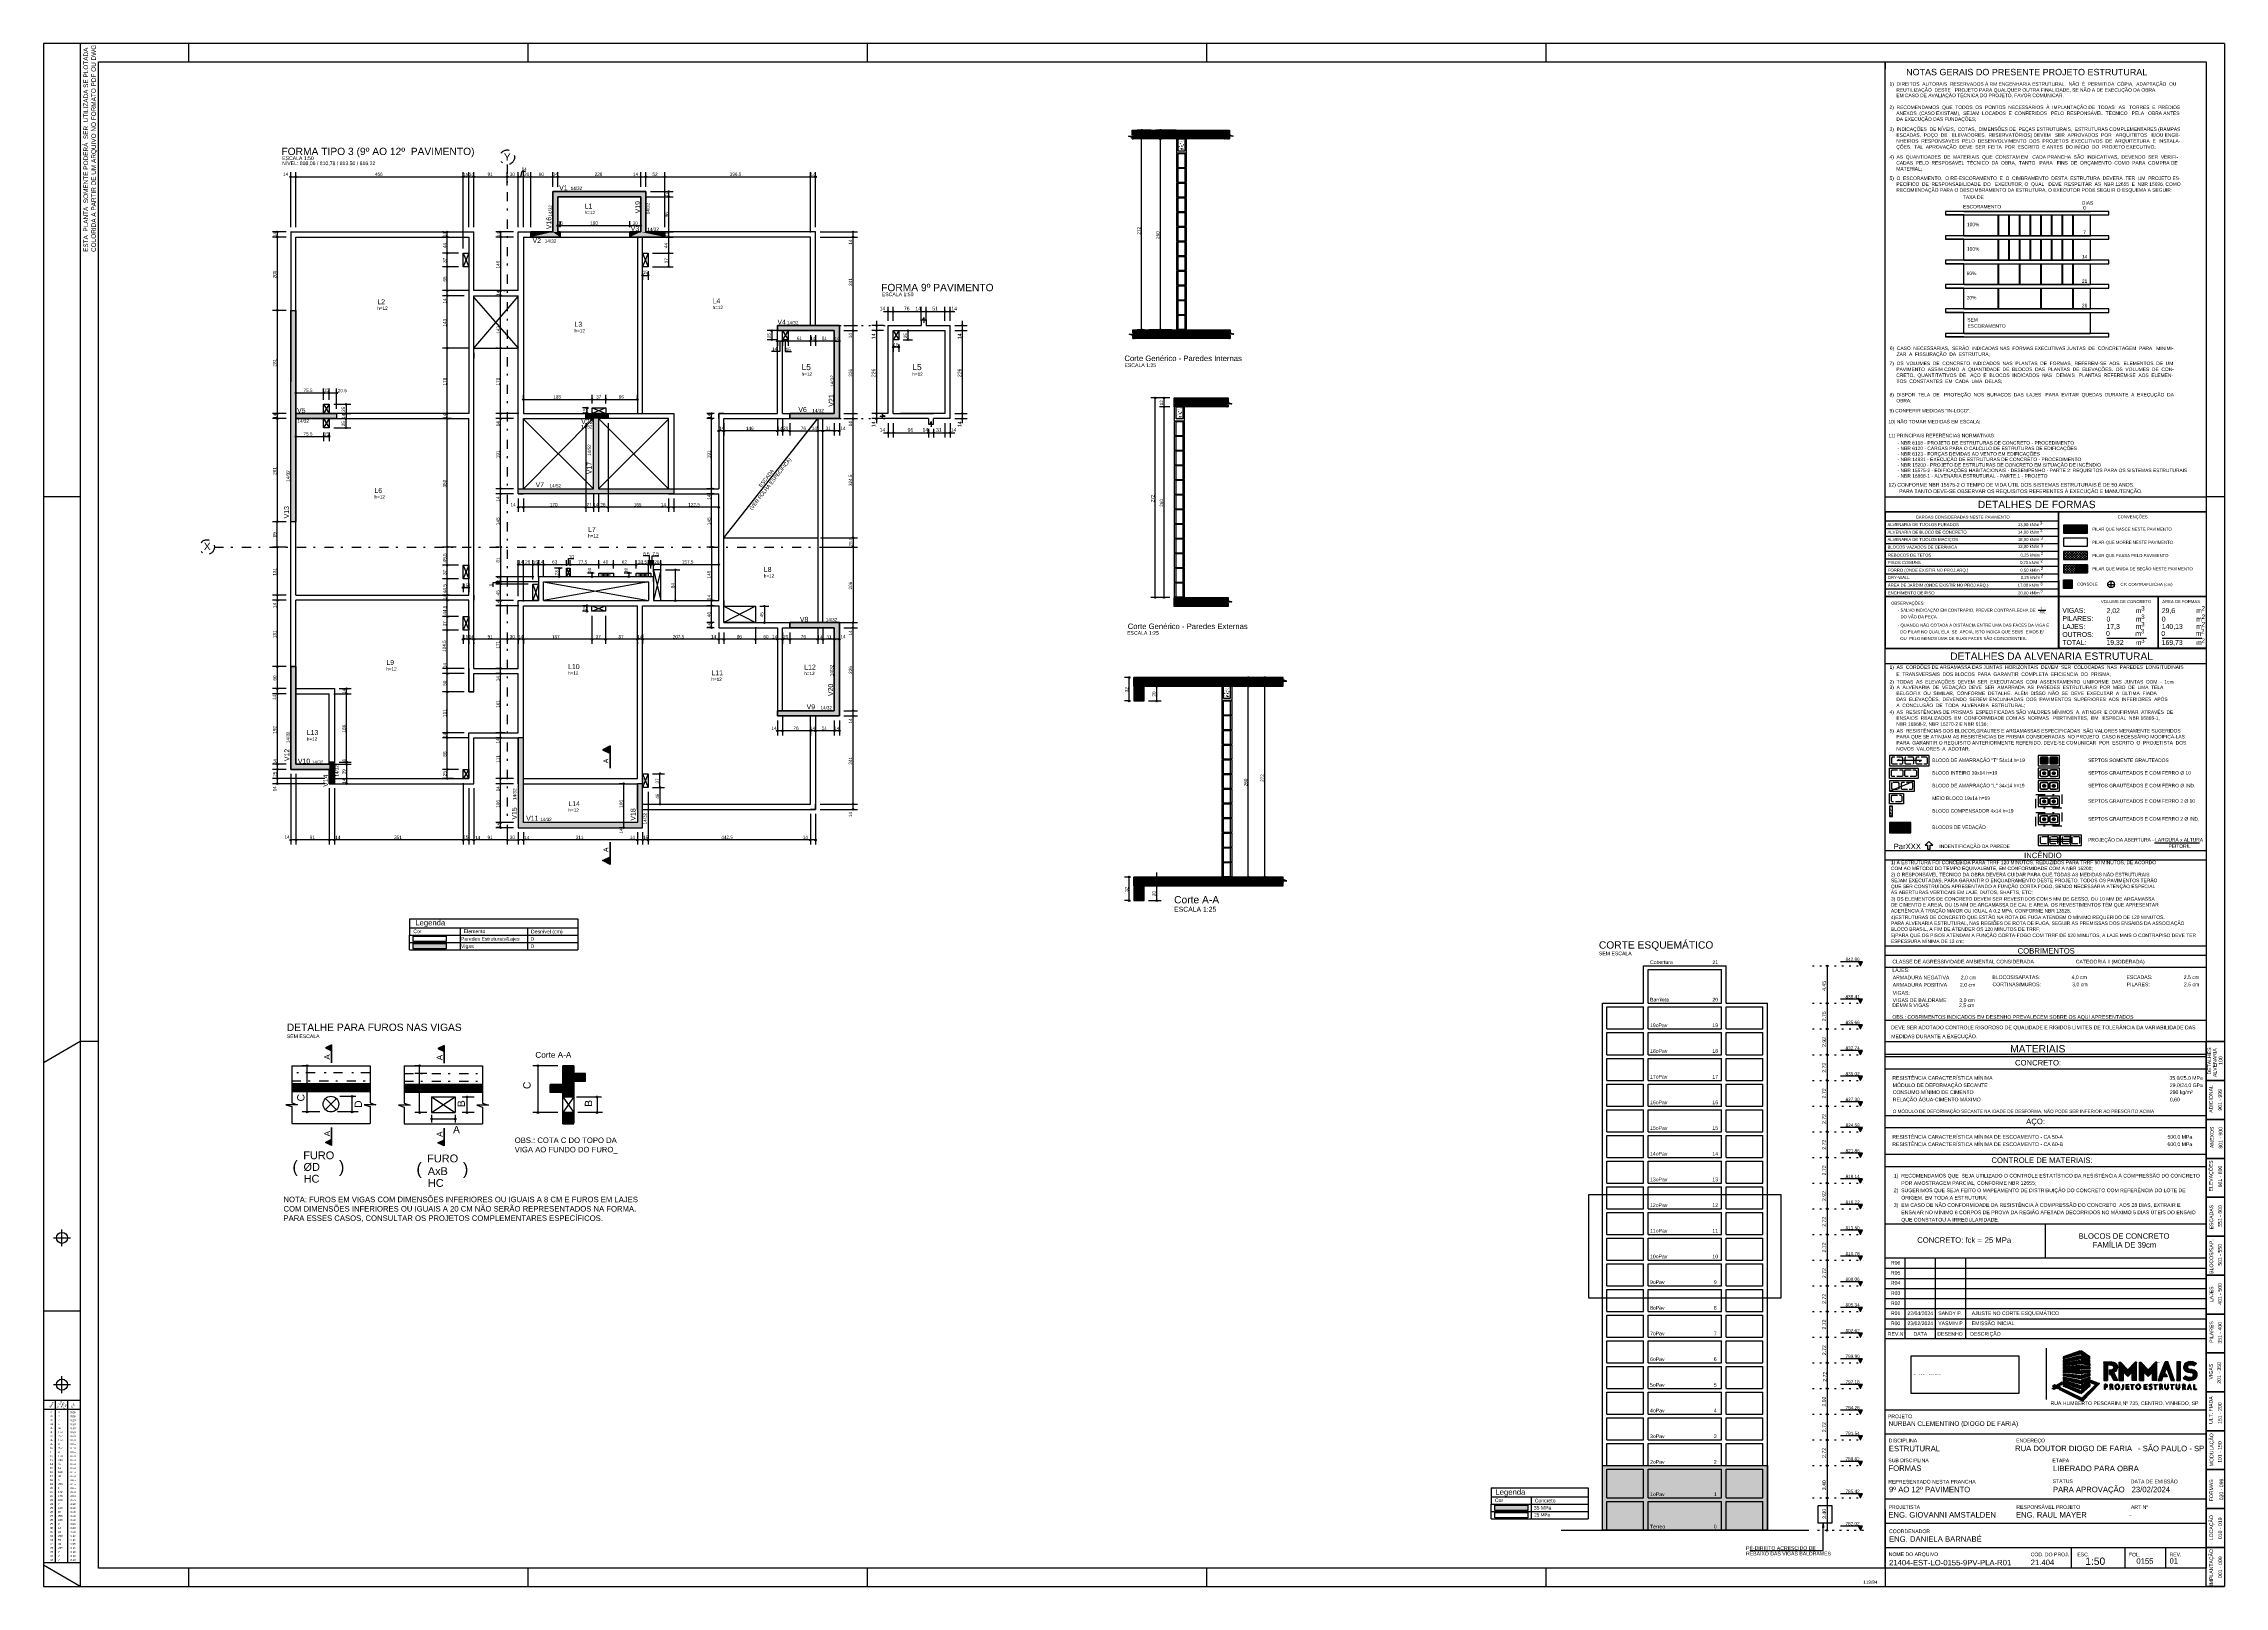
# Model space of a CAD drawing. Extents: x 0 to 119, y 0 to 84.
import ezdxf

# ---------------------------------------------------------------- set-up
doc = ezdxf.new("R2010")
doc.units = 0
doc.header["$MEASUREMENT"] = 0
for name, pattern in [('ESTILO_TQS_0002', [0.4, 0.1, -0.3]), ('ESTILO_TQS_0003', [1.5, 0.5, -0.4, 0.1, -0.5]), ('ESTILO_TQS_0005', [0.4, 0.3, -0.1])]:
    doc.linetypes.add(name, pattern=pattern)
for name, color, linetype in [('10', 252, 'CONTINUOUS'), ('15', 12, 'CONTINUOUS'), ('17', 90, 'CONTINUOUS'), ('18', 6, 'CONTINUOUS'), ('20', 1, 'CONTINUOUS'), ('23', 100, 'CONTINUOUS'), ('24', 7, 'CONTINUOUS'), ('25', 130, 'CONTINUOUS'), ('27', 250, 'CONTINUOUS'), ('29', 9, 'CONTINUOUS'), ('3', 7, 'CONTINUOUS'), ('32', 250, 'CONTINUOUS'), ('35', 255, 'CONTINUOUS'), ('37', 7, 'CONTINUOUS'), ('38', 7, 'CONTINUOUS'), ('40', 7, 'CONTINUOUS'), ('42', 7, 'CONTINUOUS'), ('47', 7, 'CONTINUOUS'), ('48', 7, 'CONTINUOUS'), ('6', 178, 'CONTINUOUS'), ('62', 7, 'CONTINUOUS'), ('65', 7, 'CONTINUOUS'), ('7', 232, 'CONTINUOUS'), ('9', 8, 'CONTINUOUS')]:
    doc.layers.add(name, color=color, linetype=linetype)
doc.styles.add('TQS_ARIAL', font='arial.ttf')

msp = doc.modelspace()

# ---------------------------------------------------------------- linework, layer by layer
at = {"layer": '10', "color": 252, "linetype": 'Continuous'}
for p, q in [((61.858827, 78.901862), (62.218827, 78.901862)), ((61.858827, 78.901862), (62.218827, 78.901862)), ((61.858827, 78.900784), (62.218827, 78.900784)), ((61.858827, 78.900784), (62.218827, 78.900784)), ((61.858827, 78.900784), (62.218827, 78.900784)), ((61.858827, 78.101862), (62.218827, 78.101862)), ((61.858827, 77.341862), (62.218827, 77.341862)), ((61.858827, 77.301862), (62.218827, 77.301862)), ((61.858827, 76.541862), (62.218827, 76.541862)), ((61.858827, 76.501862), (62.218827, 76.501862)), ((61.858827, 75.741862), (62.218827, 75.741862)), ((61.858827, 75.701862), (62.218827, 75.701862)), ((61.858827, 74.941862), (62.218827, 74.941862)), ((61.858827, 74.901862), (62.218827, 74.901862)), ((61.858827, 74.141862), (62.218827, 74.141862)), ((61.858827, 74.101862), (62.218827, 74.101862)), ((22.876002, 72.67699), (23.176002, 71.93699)), ((23.176002, 72.67699), (22.876002, 71.93699)), ((33.036196, 73.55699), (32.65615, 73.55699)), ((32.95626, 72.676952), (32.65626, 71.936952)), ((32.65626, 72.676952), (32.95626, 71.936952)), ((61.858827, 73.341862), (62.218827, 73.341862)), ((61.858827, 73.301862), (62.218827, 73.301862)), ((61.858827, 72.541862), (62.218827, 72.541862)), ((61.858827, 72.501862), (62.218827, 72.501862)), ((61.858827, 71.741862), (62.218827, 71.741862)), ((61.858827, 71.701862), (62.218827, 71.701862)), ((23.45615, 67.497102), (25.87615, 70.310012)), ((23.45615, 70.257149), (25.866108, 67.497077)), ((61.858827, 70.941862), (62.218827, 70.941862)), ((61.858827, 70.901862), (62.218827, 70.901862)), ((61.858827, 70.141862), (62.218827, 70.141862)), ((61.858827, 70.101862), (62.218827, 70.101862)), ((61.858827, 69.341862), (62.218827, 69.341862)), ((61.858827, 69.301862), (62.218827, 69.301862)), ((40.586194, 68.456988), (40.286194, 67.957011)), ((40.286214, 68.456977), (40.586194, 67.957011)), ((46.323454, 68.45699), (46.623454, 67.95699)), ((46.623454, 68.456988), (46.323454, 67.95699)), ((61.858827, 68.541862), (62.218827, 68.541862)), ((23.45615, 67.497102), (25.866108, 67.497102)), ((15.266096, 64.436798), (15.56615, 63.93687)), ((15.566096, 64.436788), (15.26614, 63.93687)), ((30.655592, 64.236985), (29.915592, 63.93699)), ((29.915602, 64.23699), (30.655592, 63.936985)), ((61.746483, 64.303802), (62.106483, 64.303802)), ((61.746483, 64.303802), (62.106483, 64.303802)), ((61.746483, 64.302724), (62.106483, 64.302724)), ((61.746483, 64.302724), (62.106483, 64.302724)), ((61.746483, 64.302724), (62.106483, 64.302724)), ((15.565784, 63.656723), (15.265784, 63.156723)), ((15.265784, 63.656713), (15.565784, 63.156723)), ((26.15615, 59.83699), (29.96615, 63.65699)), ((29.97615, 59.83699), (26.15615, 63.63699)), ((34.07615, 59.83699), (30.25615, 63.65699)), ((30.25615, 59.83699), (34.07615, 63.63699)), ((37.086192, 57.167253), (42.206194, 63.656988)), ((61.746483, 63.503802), (62.106483, 63.503802)), ((61.746483, 62.743802), (62.106483, 62.743802)), ((61.746483, 62.703802), (62.106483, 62.703802)), ((61.746483, 61.943802), (62.106483, 61.943802)), ((61.746483, 61.903802), (62.106483, 61.903802)), ((61.746483, 61.143802), (62.106483, 61.143802)), ((61.746483, 61.103802), (62.106483, 61.103802)), ((61.746483, 60.343802), (62.106483, 60.343802)), ((61.746483, 60.303802), (62.106483, 60.303802)), ((61.746483, 59.543802), (62.106483, 59.543802)), ((61.746483, 59.503802), (62.106483, 59.503802)), ((61.746483, 58.743802), (62.106483, 58.743802)), ((61.746483, 58.703802), (62.106483, 58.703802)), ((37.086192, 57.167253), (42.206194, 57.167253)), ((61.746483, 57.943802), (62.106483, 57.943802)), ((61.746483, 57.903802), (62.106483, 57.903802)), ((61.746483, 57.143802), (62.106483, 57.143802)), ((61.746483, 57.103802), (62.106483, 57.103802)), ((61.746483, 56.343802), (62.106483, 56.343802)), ((61.746483, 56.303802), (62.106483, 56.303802)), ((23.176136, 55.66771), (22.876136, 54.92771)), ((22.876136, 55.66771), (23.176136, 54.92771)), ((27.25615, 54.75699), (32.97615, 53.73699)), ((32.97615, 54.75699), (27.25615, 53.73699)), ((28.516516, 55.49732), (28.716516, 55.03732)), ((28.716516, 55.49732), (28.516516, 55.03732)), ((30.266084, 55.237106), (31.066084, 55.03699)), ((31.066084, 55.237106), (30.266084, 55.03699)), ((32.306066, 55.237106), (33.106066, 55.037106)), ((33.106066, 55.237106), (32.306066, 55.037106)), ((33.25615, 55.41699), (33.65615, 53.73699)), ((33.65615, 55.41699), (33.25615, 53.73699)), ((61.746483, 55.543802), (62.106483, 55.543802)), ((61.746483, 55.503802), (62.106483, 55.503802)), ((61.746483, 54.743802), (62.106483, 54.743802)), ((61.746483, 54.703802), (62.106483, 54.703802)), ((26.67615, 54.63699), (26.97615, 53.73699)), ((26.97615, 54.63699), (26.67615, 53.73699)), ((61.746483, 53.943802), (62.106483, 53.943802)), ((23.17615, 52.86626), (22.87615, 52.12626)), ((22.87615, 52.86626), (23.17615, 52.12626)), ((29.896603, 53.457018), (30.636603, 53.157018)), ((29.896603, 53.157018), (30.636603, 53.457018)), ((37.086194, 53.43699), (38.806191, 52.53699)), ((38.806191, 53.43699), (37.086194, 52.53699)), ((64.338482, 49.06521), (64.698482, 49.06521)), ((64.338482, 49.064132), (64.698482, 49.064132)), ((64.338482, 49.064132), (64.698482, 49.064132)), ((64.338482, 48.26521), (64.698482, 48.26521)), ((64.338482, 47.50521), (64.698482, 47.50521)), ((64.338482, 47.46521), (64.698482, 47.46521)), ((64.338482, 46.70521), (64.698482, 46.70521)), ((64.338482, 46.66521), (64.698482, 46.66521)), ((64.338482, 45.90521), (64.698482, 45.90521)), ((64.338482, 45.86521), (64.698482, 45.86521)), ((22.87615, 44.53699), (23.17615, 44.03699)), ((23.17615, 44.53699), (22.87615, 44.03699)), ((32.65615, 44.297975), (32.95615, 43.557975)), ((32.95615, 44.297975), (32.65615, 43.557975)), ((64.338482, 45.10521), (64.698482, 45.10521)), ((64.338482, 45.06521), (64.698482, 45.06521)), ((64.338482, 44.30521), (64.698482, 44.30521)), ((64.338482, 44.26521), (64.698482, 44.26521)), ((64.338482, 43.50521), (64.698482, 43.50521)), ((64.338482, 43.46521), (64.698482, 43.46521)), ((64.338482, 42.70521), (64.698482, 42.70521)), ((64.338482, 42.66521), (64.698482, 42.66521)), ((64.338482, 41.90521), (64.698482, 41.90521)), ((64.338482, 41.86521), (64.698482, 41.86521)), ((64.338482, 41.10521), (64.698482, 41.10521)), ((64.338482, 41.06521), (64.698482, 41.06521)), ((64.338482, 40.30521), (64.698482, 40.30521)), ((64.338482, 40.26521), (64.698482, 40.26521)), ((64.338482, 39.50521), (64.698482, 39.50521)), ((64.338482, 39.46521), (64.698482, 39.46521)), ((64.338482, 38.70521), (64.698482, 38.70521))]:
    msp.add_line(p, q, dxfattribs=at)
for points in [[(61.858827, 78.901862), (61.758827, 78.901862), (61.758827, 78.141862), (62.318827, 78.141862), (62.318827, 78.901862), (62.218827, 78.901862), (62.218827, 78.241862), (61.858827, 78.241862), (61.858827, 78.901862)], [(61.758827, 77.341862), (61.858827, 77.341862), (61.858827, 78.101862), (61.758827, 78.101862), (61.758827, 77.341862)], [(61.758827, 76.541862), (61.858827, 76.541862), (61.858827, 77.301862), (61.758827, 77.301862), (61.758827, 76.541862)], [(62.218827, 77.341862), (62.318827, 77.341862), (62.318827, 78.101862), (62.218827, 78.101862), (62.218827, 77.341862)], [(62.218827, 76.541862), (62.318827, 76.541862), (62.318827, 77.301862), (62.218827, 77.301862), (62.218827, 76.541862)], [(61.758827, 75.741862), (61.858827, 75.741862), (61.858827, 76.501862), (61.758827, 76.501862), (61.758827, 75.741862)], [(62.218827, 75.741862), (62.318827, 75.741862), (62.318827, 76.501862), (62.218827, 76.501862), (62.218827, 75.741862)], [(61.758827, 74.941862), (61.858827, 74.941862), (61.858827, 75.701862), (61.758827, 75.701862), (61.758827, 74.941862)], [(62.218827, 74.941862), (62.318827, 74.941862), (62.318827, 75.701862), (62.218827, 75.701862), (62.218827, 74.941862)], [(61.758827, 74.141862), (61.858827, 74.141862), (61.858827, 74.901862), (61.758827, 74.901862), (61.758827, 74.141862)], [(61.758827, 73.341862), (61.858827, 73.341862), (61.858827, 74.101862), (61.758827, 74.101862), (61.758827, 73.341862)], [(62.218827, 74.141862), (62.318827, 74.141862), (62.318827, 74.901862), (62.218827, 74.901862), (62.218827, 74.141862)], [(62.218827, 73.341862), (62.318827, 73.341862), (62.318827, 74.101862), (62.218827, 74.101862), (62.218827, 73.341862)], [(22.876002, 71.93699), (22.876002, 72.67699), (23.176002, 72.67699), (23.176002, 71.93699), (22.876002, 71.93699)], [(32.65626, 71.936952), (32.65626, 72.676952), (32.95626, 72.676952), (32.95626, 71.936952), (32.65626, 71.936952)], [(61.758827, 72.541862), (61.858827, 72.541862), (61.858827, 73.301862), (61.758827, 73.301862), (61.758827, 72.541862)], [(62.218827, 72.541862), (62.318827, 72.541862), (62.318827, 73.301862), (62.218827, 73.301862), (62.218827, 72.541862)], [(61.758827, 71.741862), (61.858827, 71.741862), (61.858827, 72.501862), (61.758827, 72.501862), (61.758827, 71.741862)], [(61.758827, 70.941862), (61.858827, 70.941862), (61.858827, 71.701862), (61.758827, 71.701862), (61.758827, 70.941862)], [(62.218827, 71.741862), (62.318827, 71.741862), (62.318827, 72.501862), (62.218827, 72.501862), (62.218827, 71.741862)], [(62.218827, 70.941862), (62.318827, 70.941862), (62.318827, 71.701862), (62.218827, 71.701862), (62.218827, 70.941862)], [(61.758827, 70.141862), (61.858827, 70.141862), (61.858827, 70.901862), (61.758827, 70.901862), (61.758827, 70.141862)], [(62.218827, 70.141862), (62.318827, 70.141862), (62.318827, 70.901862), (62.218827, 70.901862), (62.218827, 70.141862)], [(61.758827, 69.341862), (61.858827, 69.341862), (61.858827, 70.101862), (61.758827, 70.101862), (61.758827, 69.341862)], [(61.758827, 68.541862), (61.858827, 68.541862), (61.858827, 69.301862), (61.758827, 69.301862), (61.758827, 68.541862)], [(62.218827, 69.341862), (62.318827, 69.341862), (62.318827, 70.101862), (62.218827, 70.101862), (62.218827, 69.341862)], [(62.218827, 68.541862), (62.318827, 68.541862), (62.318827, 69.301862), (62.218827, 69.301862), (62.218827, 68.541862)], [(40.586194, 67.957011), (40.286194, 67.957011), (40.286194, 68.456988), (40.586194, 68.456988), (40.586194, 67.957011)], [(46.323454, 68.45699), (46.623454, 68.45699), (46.623454, 67.95699), (46.323454, 67.95699), (46.323454, 68.45699)], [(15.266096, 64.436798), (15.566311, 64.436798), (15.566311, 63.936713), (15.266096, 63.936713), (15.266096, 64.436798)], [(29.915952, 64.236909), (30.655592, 64.236909), (30.655592, 63.936985), (29.915952, 63.936985), (29.915952, 64.236909)], [(61.746483, 64.303802), (61.646483, 64.303802), (61.646483, 63.543802), (62.206483, 63.543802), (62.206483, 64.303802), (62.106483, 64.303802), (62.106483, 63.643802), (61.746483, 63.643802), (61.746483, 64.303802)], [(15.265784, 63.656723), (15.565784, 63.656723), (15.565784, 63.156723), (15.265784, 63.156723), (15.265784, 63.656723)], [(61.646483, 62.743802), (61.746483, 62.743802), (61.746483, 63.503802), (61.646483, 63.503802), (61.646483, 62.743802)], [(62.106483, 62.743802), (62.206483, 62.743802), (62.206483, 63.503802), (62.106483, 63.503802), (62.106483, 62.743802)], [(61.646483, 61.943802), (61.746483, 61.943802), (61.746483, 62.703802), (61.646483, 62.703802), (61.646483, 61.943802)], [(61.646483, 61.143802), (61.746483, 61.143802), (61.746483, 61.903802), (61.646483, 61.903802), (61.646483, 61.143802)], [(62.106483, 61.943802), (62.206483, 61.943802), (62.206483, 62.703802), (62.106483, 62.703802), (62.106483, 61.943802)], [(62.106483, 61.143802), (62.206483, 61.143802), (62.206483, 61.903802), (62.106483, 61.903802), (62.106483, 61.143802)], [(61.646483, 60.343802), (61.746483, 60.343802), (61.746483, 61.103802), (61.646483, 61.103802), (61.646483, 60.343802)], [(62.106483, 60.343802), (62.206483, 60.343802), (62.206483, 61.103802), (62.106483, 61.103802), (62.106483, 60.343802)], [(61.646483, 59.543802), (61.746483, 59.543802), (61.746483, 60.303802), (61.646483, 60.303802), (61.646483, 59.543802)], [(61.646483, 58.743802), (61.746483, 58.743802), (61.746483, 59.503802), (61.646483, 59.503802), (61.646483, 58.743802)], [(62.106483, 59.543802), (62.206483, 59.543802), (62.206483, 60.303802), (62.106483, 60.303802), (62.106483, 59.543802)], [(62.106483, 58.743802), (62.206483, 58.743802), (62.206483, 59.503802), (62.106483, 59.503802), (62.106483, 58.743802)], [(61.646483, 57.943802), (61.746483, 57.943802), (61.746483, 58.703802), (61.646483, 58.703802), (61.646483, 57.943802)], [(62.106483, 57.943802), (62.206483, 57.943802), (62.206483, 58.703802), (62.106483, 58.703802), (62.106483, 57.943802)], [(61.646483, 57.143802), (61.746483, 57.143802), (61.746483, 57.903802), (61.646483, 57.903802), (61.646483, 57.143802)], [(61.646483, 56.343802), (61.746483, 56.343802), (61.746483, 57.103802), (61.646483, 57.103802), (61.646483, 56.343802)], [(62.106483, 57.143802), (62.206483, 57.143802), (62.206483, 57.903802), (62.106483, 57.903802), (62.106483, 57.143802)], [(62.106483, 56.343802), (62.206483, 56.343802), (62.206483, 57.103802), (62.106483, 57.103802), (62.106483, 56.343802)], [(61.646483, 55.543802), (61.746483, 55.543802), (61.746483, 56.303802), (61.646483, 56.303802), (61.646483, 55.543802)], [(62.106483, 55.543802), (62.206483, 55.543802), (62.206483, 56.303802), (62.106483, 56.303802), (62.106483, 55.543802)], [(22.876136, 54.92771), (22.876136, 55.66771), (23.176136, 55.66771), (23.176136, 54.92771), (22.876136, 54.92771)], [(28.516516, 55.49732), (28.716516, 55.49732), (28.716516, 55.03732), (28.516516, 55.03732), (28.516516, 55.49732)], [(30.266084, 55.237106), (31.066084, 55.237106), (31.066084, 55.03699), (30.266084, 55.03699), (30.266084, 55.237106)], [(32.306066, 55.237106), (33.106066, 55.237106), (33.106066, 55.037106), (32.306066, 55.037106), (32.306066, 55.237106)], [(33.25615, 53.73699), (33.65615, 53.73699), (33.65615, 55.41699), (33.25615, 55.41699), (33.25615, 53.73699)], [(61.646483, 54.743802), (61.746483, 54.743802), (61.746483, 55.503802), (61.646483, 55.503802), (61.646483, 54.743802)], [(61.646483, 53.943802), (61.746483, 53.943802), (61.746483, 54.703802), (61.646483, 54.703802), (61.646483, 53.943802)], [(62.106483, 54.743802), (62.206483, 54.743802), (62.206483, 55.503802), (62.106483, 55.503802), (62.106483, 54.743802)], [(62.106483, 53.943802), (62.206483, 53.943802), (62.206483, 54.703802), (62.106483, 54.703802), (62.106483, 53.943802)], [(26.97615, 53.73699), (26.67615, 53.73699), (26.67615, 54.63699), (26.97615, 54.63699), (26.97615, 53.73699)], [(22.87615, 52.12626), (22.87615, 52.86626), (23.17615, 52.86626), (23.17615, 52.12626), (22.87615, 52.12626)], [(30.636603, 53.157018), (29.896603, 53.157018), (29.896603, 53.457018), (30.636603, 53.457018), (30.636603, 53.157018)], [(37.086194, 53.43699), (38.806191, 53.43699), (38.806191, 52.53699), (37.086194, 52.53699), (37.086194, 53.43699)], [(64.338482, 49.06521), (64.238482, 49.06521), (64.238482, 48.30521), (64.798482, 48.30521), (64.798482, 49.06521), (64.698482, 49.06521), (64.698482, 48.40521), (64.338482, 48.40521), (64.338482, 49.06521)], [(64.238482, 47.50521), (64.338482, 47.50521), (64.338482, 48.26521), (64.238482, 48.26521), (64.238482, 47.50521)], [(64.698482, 47.50521), (64.798482, 47.50521), (64.798482, 48.26521), (64.698482, 48.26521), (64.698482, 47.50521)], [(64.238482, 46.70521), (64.338482, 46.70521), (64.338482, 47.46521), (64.238482, 47.46521), (64.238482, 46.70521)], [(64.238482, 45.90521), (64.338482, 45.90521), (64.338482, 46.66521), (64.238482, 46.66521), (64.238482, 45.90521)], [(64.698482, 46.70521), (64.798482, 46.70521), (64.798482, 47.46521), (64.698482, 47.46521), (64.698482, 46.70521)], [(64.698482, 45.90521), (64.798482, 45.90521), (64.798482, 46.66521), (64.698482, 46.66521), (64.698482, 45.90521)], [(64.238482, 45.10521), (64.338482, 45.10521), (64.338482, 45.86521), (64.238482, 45.86521), (64.238482, 45.10521)], [(64.698482, 45.10521), (64.798482, 45.10521), (64.798482, 45.86521), (64.698482, 45.86521), (64.698482, 45.10521)], [(22.87615, 44.53699), (23.17615, 44.53699), (23.17615, 44.03699), (22.87615, 44.03699), (22.87615, 44.53699)], [(32.65615, 43.557975), (32.65615, 44.297975), (32.95615, 44.297975), (32.95615, 43.557975), (32.65615, 43.557975)], [(64.238482, 44.30521), (64.338482, 44.30521), (64.338482, 45.06521), (64.238482, 45.06521), (64.238482, 44.30521)], [(64.238482, 43.50521), (64.338482, 43.50521), (64.338482, 44.26521), (64.238482, 44.26521), (64.238482, 43.50521)], [(64.698482, 44.30521), (64.798482, 44.30521), (64.798482, 45.06521), (64.698482, 45.06521), (64.698482, 44.30521)], [(64.698482, 43.50521), (64.798482, 43.50521), (64.798482, 44.26521), (64.698482, 44.26521), (64.698482, 43.50521)], [(64.238482, 42.70521), (64.338482, 42.70521), (64.338482, 43.46521), (64.238482, 43.46521), (64.238482, 42.70521)], [(64.698482, 42.70521), (64.798482, 42.70521), (64.798482, 43.46521), (64.698482, 43.46521), (64.698482, 42.70521)], [(64.238482, 41.90521), (64.338482, 41.90521), (64.338482, 42.66521), (64.238482, 42.66521), (64.238482, 41.90521)], [(64.238482, 41.10521), (64.338482, 41.10521), (64.338482, 41.86521), (64.238482, 41.86521), (64.238482, 41.10521)], [(64.698482, 41.90521), (64.798482, 41.90521), (64.798482, 42.66521), (64.698482, 42.66521), (64.698482, 41.90521)], [(64.698482, 41.10521), (64.798482, 41.10521), (64.798482, 41.86521), (64.698482, 41.86521), (64.698482, 41.10521)], [(64.238482, 40.30521), (64.338482, 40.30521), (64.338482, 41.06521), (64.238482, 41.06521), (64.238482, 40.30521)], [(64.698482, 40.30521), (64.798482, 40.30521), (64.798482, 41.06521), (64.698482, 41.06521), (64.698482, 40.30521)], [(64.238482, 39.50521), (64.338482, 39.50521), (64.338482, 40.26521), (64.238482, 40.26521), (64.238482, 39.50521)], [(64.238482, 38.70521), (64.338482, 38.70521), (64.338482, 39.46521), (64.238482, 39.46521), (64.238482, 38.70521)], [(64.698482, 39.50521), (64.798482, 39.50521), (64.798482, 40.26521), (64.698482, 40.26521), (64.698482, 39.50521)], [(64.698482, 38.70521), (64.798482, 38.70521), (64.798482, 39.46521), (64.698482, 39.46521), (64.698482, 38.70521)]]:
    msp.add_lwpolyline(points, dxfattribs=at)
at = {"layer": '15', "color": 12, "linetype": 'ESTILO_TQS_0003'}
for points in [[(108.627026, 43.164035), (110.034129, 43.164035), (110.034129, 42.423822), (108.627026, 42.423822), (108.627026, 43.164035)], [(108.627026, 42.189463), (110.034129, 42.189463), (110.034129, 41.44925), (108.627026, 41.44925), (108.627026, 42.189463)]]:
    msp.add_lwpolyline(points, dxfattribs=at)
at = {"layer": '17', "color": 90, "linetype": 'Continuous'}
for p, q in [((108.864602, 43.774576), (108.904602, 43.814576)), ((108.864602, 43.494576), (108.864602, 43.774576)), ((108.904602, 43.454576), (108.864602, 43.494576)), ((108.904602, 43.814576), (109.244602, 43.814576)), ((109.244602, 43.454576), (108.904602, 43.454576)), ((109.031794, 43.576828), (109.09175, 43.705405)), ((109.244602, 43.814576), (109.284602, 43.774577)), ((109.284602, 43.494576), (109.244602, 43.454576)), ((109.284602, 43.774577), (109.284602, 43.494576)), ((109.384602, 43.774576), (109.424602, 43.814576)), ((109.384602, 43.494576), (109.384602, 43.774576)), ((109.424602, 43.454576), (109.384602, 43.494576)), ((109.424602, 43.814576), (109.764602, 43.814576)), ((109.764602, 43.454576), (109.424602, 43.454576)), ((109.54055, 43.590228), (109.599562, 43.56271)), ((109.764602, 43.814576), (109.804602, 43.774577)), ((109.804602, 43.494576), (109.764602, 43.454576)), ((109.804602, 43.774577), (109.804602, 43.494576)), ((108.864602, 41.958856), (108.904602, 41.998856)), ((108.864602, 41.678856), (108.864602, 41.958856)), ((108.904602, 41.638856), (108.864602, 41.678856)), ((108.904602, 41.998856), (109.244602, 41.998856)), ((109.244602, 41.638856), (108.904602, 41.638856)), ((109.010552, 41.85129), (109.139006, 41.791391)), ((109.244602, 41.998856), (109.284602, 41.958857)), ((109.284602, 41.678856), (109.244602, 41.638856)), ((109.284602, 41.958857), (109.284602, 41.678856)), ((109.384602, 41.958856), (109.424602, 41.998856)), ((109.384602, 41.678856), (109.384602, 41.958856)), ((109.424602, 41.638856), (109.384602, 41.678856)), ((109.424602, 41.998856), (109.764602, 41.998856)), ((109.764602, 41.638856), (109.424602, 41.638856)), ((109.524689, 41.79341), (109.566919, 41.884967)), ((109.764602, 41.998856), (109.804602, 41.958856)), ((109.804602, 41.678856), (109.764602, 41.638856)), ((109.804602, 41.958856), (109.804602, 41.678856))]:
    msp.add_line(p, q, dxfattribs=at)
for points in [[(109.073402, 43.634576), (109.073408, 43.634455), (109.073427, 43.634335), (109.073457, 43.634217), (109.0735, 43.634103), (109.073553, 43.633994), (109.073617, 43.633891), (109.073692, 43.633795), (109.073776, 43.633707), (109.073868, 43.633628), (109.073968, 43.633558), (109.074074, 43.633499), (109.074186, 43.633451), (109.074302, 43.633415), (109.074421, 43.63339), (109.074542, 43.633378), (109.074663, 43.633378), (109.074784, 43.63339), (109.074903, 43.633415), (109.075019, 43.633451), (109.075131, 43.633499), (109.075237, 43.633558), (109.075337, 43.633628), (109.075429, 43.633707), (109.075513, 43.633795), (109.075587, 43.633891), (109.075652, 43.633994), (109.075705, 43.634103), (109.075747, 43.634217), (109.075778, 43.634335), (109.075796, 43.634455), (109.075802, 43.634576), (108.999002, 43.634576), (108.99939, 43.642225), (109.00055, 43.649795), (109.002469, 43.657208), (109.005129, 43.66439), (109.008502, 43.671265), (109.012553, 43.677764), (109.01724, 43.68382), (109.022516, 43.689371), (109.028327, 43.694359), (109.034613, 43.698734), (109.041308, 43.70245), (109.048346, 43.705471), (109.055653, 43.707763), (109.063154, 43.709305), (109.070773, 43.710079), (109.078431, 43.710079), (109.08605, 43.709305), (109.093552, 43.707763), (109.100859, 43.705471), (109.107896, 43.70245), (109.114592, 43.698734), (109.120878, 43.694359), (109.126688, 43.689371), (109.131964, 43.68382), (109.136652, 43.677764), (109.140703, 43.671265), (109.144076, 43.66439), (109.146735, 43.657208), (109.148655, 43.649795), (109.149814, 43.642225), (109.150202, 43.634576), (109.073402, 43.634576)], [(109.075802, 43.634576), (109.075796, 43.634698), (109.075778, 43.634818), (109.075747, 43.634936), (109.075705, 43.63505), (109.075652, 43.635159), (109.075587, 43.635262), (109.075513, 43.635358), (109.075429, 43.635446), (109.075337, 43.635525), (109.075237, 43.635595), (109.075131, 43.635654), (109.075019, 43.635702), (109.074903, 43.635738), (109.074784, 43.635763), (109.074663, 43.635775), (109.074542, 43.635775), (109.074421, 43.635763), (109.074302, 43.635738), (109.074186, 43.635702), (109.074074, 43.635654), (109.073968, 43.635595), (109.073868, 43.635525), (109.073776, 43.635446), (109.073692, 43.635358), (109.073617, 43.635262), (109.073553, 43.635159), (109.0735, 43.63505), (109.073457, 43.634936), (109.073427, 43.634818), (109.073408, 43.634698), (109.073402, 43.634576), (109.150202, 43.634576), (109.149814, 43.626928), (109.148655, 43.619358), (109.146735, 43.611945), (109.144076, 43.604763), (109.140703, 43.597888), (109.136652, 43.591389), (109.131964, 43.585333), (109.126688, 43.579782), (109.120878, 43.574794), (109.114592, 43.570419), (109.107896, 43.566702), (109.100859, 43.563682), (109.093552, 43.56139), (109.08605, 43.559848), (109.078431, 43.559073), (109.070773, 43.559073), (109.063154, 43.559848), (109.055653, 43.56139), (109.048346, 43.563682), (109.041308, 43.566702), (109.034613, 43.570419), (109.028327, 43.574794), (109.022516, 43.579782), (109.01724, 43.585333), (109.012553, 43.591389), (109.008502, 43.597888), (109.005129, 43.604763), (109.002469, 43.611945), (109.00055, 43.619358), (108.99939, 43.626928), (108.999002, 43.634576), (109.075802, 43.634576)], [(109.593402, 43.634576), (109.593408, 43.634455), (109.593427, 43.634335), (109.593457, 43.634217), (109.5935, 43.634103), (109.593553, 43.633994), (109.593617, 43.633891), (109.593692, 43.633795), (109.593776, 43.633707), (109.593868, 43.633627), (109.593968, 43.633558), (109.594074, 43.633499), (109.594186, 43.633451), (109.594302, 43.633415), (109.594421, 43.63339), (109.594542, 43.633378), (109.594663, 43.633378), (109.594784, 43.63339), (109.594903, 43.633415), (109.595019, 43.633451), (109.595131, 43.633499), (109.595237, 43.633558), (109.595337, 43.633627), (109.595429, 43.633707), (109.595513, 43.633795), (109.595587, 43.633891), (109.595652, 43.633994), (109.595705, 43.634103), (109.595747, 43.634217), (109.595778, 43.634335), (109.595796, 43.634455), (109.595802, 43.634576), (109.519002, 43.634576), (109.51939, 43.642225), (109.52055, 43.649795), (109.522469, 43.657208), (109.525129, 43.66439), (109.528502, 43.671265), (109.532553, 43.677764), (109.53724, 43.68382), (109.542516, 43.689371), (109.548327, 43.694359), (109.554613, 43.698734), (109.561308, 43.70245), (109.568346, 43.70547), (109.575653, 43.707763), (109.583154, 43.709305), (109.590773, 43.710079), (109.598431, 43.710079), (109.60605, 43.709305), (109.613552, 43.707763), (109.620859, 43.70547), (109.627896, 43.70245), (109.634592, 43.698734), (109.640878, 43.694359), (109.646688, 43.689371), (109.651964, 43.68382), (109.656652, 43.677764), (109.660703, 43.671265), (109.664076, 43.66439), (109.666735, 43.657208), (109.668655, 43.649795), (109.669814, 43.642225), (109.670202, 43.634576), (109.593402, 43.634576)], [(109.595802, 43.634576), (109.595796, 43.634698), (109.595778, 43.634818), (109.595747, 43.634936), (109.595705, 43.63505), (109.595652, 43.635159), (109.595587, 43.635262), (109.595513, 43.635358), (109.595429, 43.635446), (109.595337, 43.635525), (109.595237, 43.635595), (109.595131, 43.635654), (109.595019, 43.635702), (109.594903, 43.635738), (109.594784, 43.635763), (109.594663, 43.635775), (109.594542, 43.635775), (109.594421, 43.635763), (109.594302, 43.635738), (109.594186, 43.635702), (109.594074, 43.635654), (109.593968, 43.635595), (109.593868, 43.635525), (109.593776, 43.635446), (109.593692, 43.635358), (109.593617, 43.635262), (109.593553, 43.635159), (109.5935, 43.63505), (109.593457, 43.634936), (109.593427, 43.634818), (109.593408, 43.634698), (109.593402, 43.634576), (109.670202, 43.634576), (109.669814, 43.626928), (109.668655, 43.619358), (109.666735, 43.611945), (109.664076, 43.604763), (109.660703, 43.597888), (109.656652, 43.591389), (109.651964, 43.585333), (109.646688, 43.579782), (109.640878, 43.574794), (109.634592, 43.570419), (109.627896, 43.566702), (109.620859, 43.563682), (109.613552, 43.56139), (109.60605, 43.559848), (109.598431, 43.559073), (109.590773, 43.559073), (109.583154, 43.559848), (109.575653, 43.56139), (109.568346, 43.563682), (109.561308, 43.566702), (109.554613, 43.570419), (109.548327, 43.574794), (109.542516, 43.579782), (109.53724, 43.585333), (109.532553, 43.591389), (109.528502, 43.597888), (109.525129, 43.604763), (109.522469, 43.611945), (109.52055, 43.619358), (109.51939, 43.626928), (109.519002, 43.634576), (109.595802, 43.634576)], [(109.073402, 41.818856), (109.073408, 41.818735), (109.073427, 41.818615), (109.073457, 41.818497), (109.0735, 41.818383), (109.073553, 41.818274), (109.073617, 41.818171), (109.073692, 41.818075), (109.073776, 41.817987), (109.073868, 41.817907), (109.073968, 41.817838), (109.074074, 41.817779), (109.074186, 41.817731), (109.074302, 41.817695), (109.074421, 41.81767), (109.074542, 41.817658), (109.074663, 41.817658), (109.074784, 41.81767), (109.074903, 41.817695), (109.075019, 41.817731), (109.075131, 41.817779), (109.075237, 41.817838), (109.075337, 41.817907), (109.075429, 41.817987), (109.075513, 41.818075), (109.075587, 41.818171), (109.075652, 41.818274), (109.075705, 41.818383), (109.075747, 41.818497), (109.075778, 41.818615), (109.075796, 41.818735), (109.075802, 41.818856), (108.999002, 41.818856), (108.99939, 41.826505), (109.00055, 41.834075), (109.002469, 41.841488), (109.005129, 41.84867), (109.008502, 41.855545), (109.012553, 41.862044), (109.01724, 41.8681), (109.022516, 41.873651), (109.028327, 41.878639), (109.034613, 41.883014), (109.041308, 41.88673), (109.048346, 41.88975), (109.055653, 41.892043), (109.063154, 41.893585), (109.070773, 41.894359), (109.078431, 41.894359), (109.08605, 41.893585), (109.093552, 41.892043), (109.100859, 41.88975), (109.107896, 41.88673), (109.114592, 41.883014), (109.120878, 41.878639), (109.126688, 41.873651), (109.131964, 41.8681), (109.136652, 41.862044), (109.140703, 41.855545), (109.144076, 41.84867), (109.146735, 41.841488), (109.148655, 41.834075), (109.149814, 41.826505), (109.150202, 41.818856), (109.073402, 41.818856)], [(109.075802, 41.818856), (109.075796, 41.818978), (109.075778, 41.819098), (109.075747, 41.819216), (109.075705, 41.81933), (109.075652, 41.819439), (109.075587, 41.819542), (109.075513, 41.819638), (109.075429, 41.819726), (109.075337, 41.819805), (109.075237, 41.819875), (109.075131, 41.819934), (109.075019, 41.819982), (109.074903, 41.820018), (109.074784, 41.820043), (109.074663, 41.820055), (109.074542, 41.820055), (109.074421, 41.820043), (109.074302, 41.820018), (109.074186, 41.819982), (109.074074, 41.819934), (109.073968, 41.819875), (109.073868, 41.819805), (109.073776, 41.819726), (109.073692, 41.819638), (109.073617, 41.819542), (109.073553, 41.819439), (109.0735, 41.81933), (109.073457, 41.819216), (109.073427, 41.819098), (109.073408, 41.818978), (109.073402, 41.818856), (109.150202, 41.818856), (109.149814, 41.811208), (109.148655, 41.803638), (109.146735, 41.796225), (109.144076, 41.789043), (109.140703, 41.782168), (109.136652, 41.775669), (109.131964, 41.769613), (109.126688, 41.764062), (109.120878, 41.759074), (109.114592, 41.754699), (109.107896, 41.750982), (109.100859, 41.747962), (109.093552, 41.74567), (109.08605, 41.744128), (109.078431, 41.743353), (109.070773, 41.743353), (109.063154, 41.744128), (109.055653, 41.74567), (109.048346, 41.747962), (109.041308, 41.750982), (109.034613, 41.754699), (109.028327, 41.759074), (109.022516, 41.764062), (109.01724, 41.769613), (109.012553, 41.775669), (109.008502, 41.782168), (109.005129, 41.789043), (109.002469, 41.796225), (109.00055, 41.803638), (108.99939, 41.811208), (108.999002, 41.818856), (109.075802, 41.818856)], [(109.593402, 41.818856), (109.593408, 41.818735), (109.593427, 41.818615), (109.593457, 41.818497), (109.5935, 41.818383), (109.593553, 41.818274), (109.593617, 41.818171), (109.593692, 41.818075), (109.593776, 41.817987), (109.593868, 41.817907), (109.593968, 41.817838), (109.594074, 41.817779), (109.594186, 41.817731), (109.594302, 41.817695), (109.594421, 41.81767), (109.594542, 41.817658), (109.594663, 41.817658), (109.594784, 41.81767), (109.594903, 41.817695), (109.595019, 41.817731), (109.595131, 41.817779), (109.595237, 41.817838), (109.595337, 41.817907), (109.595429, 41.817987), (109.595513, 41.818075), (109.595587, 41.818171), (109.595652, 41.818274), (109.595705, 41.818383), (109.595747, 41.818497), (109.595778, 41.818615), (109.595796, 41.818735), (109.595802, 41.818856), (109.519002, 41.818856), (109.51939, 41.826505), (109.52055, 41.834075), (109.522469, 41.841488), (109.525129, 41.84867), (109.528502, 41.855545), (109.532553, 41.862044), (109.53724, 41.8681), (109.542516, 41.873651), (109.548327, 41.878639), (109.554613, 41.883014), (109.561308, 41.88673), (109.568346, 41.88975), (109.575653, 41.892043), (109.583154, 41.893585), (109.590773, 41.894359), (109.598431, 41.894359), (109.60605, 41.893585), (109.613552, 41.892043), (109.620859, 41.88975), (109.627896, 41.88673), (109.634592, 41.883014), (109.640878, 41.878639), (109.646688, 41.873651), (109.651964, 41.8681), (109.656652, 41.862044), (109.660703, 41.855545), (109.664076, 41.84867), (109.666735, 41.841488), (109.668655, 41.834075), (109.669814, 41.826505), (109.670202, 41.818856), (109.593402, 41.818856)], [(109.595802, 41.818856), (109.595796, 41.818978), (109.595778, 41.819098), (109.595747, 41.819216), (109.595705, 41.81933), (109.595652, 41.819439), (109.595587, 41.819542), (109.595513, 41.819638), (109.595429, 41.819726), (109.595337, 41.819805), (109.595237, 41.819875), (109.595131, 41.819934), (109.595019, 41.819982), (109.594903, 41.820018), (109.594784, 41.820042), (109.594663, 41.820055), (109.594542, 41.820055), (109.594421, 41.820042), (109.594302, 41.820018), (109.594186, 41.819982), (109.594074, 41.819934), (109.593968, 41.819875), (109.593868, 41.819805), (109.593776, 41.819726), (109.593692, 41.819638), (109.593617, 41.819542), (109.593553, 41.819439), (109.5935, 41.81933), (109.593457, 41.819216), (109.593427, 41.819098), (109.593408, 41.818978), (109.593402, 41.818856), (109.670202, 41.818856), (109.669814, 41.811208), (109.668655, 41.803638), (109.666735, 41.796224), (109.664076, 41.789043), (109.660703, 41.782168), (109.656652, 41.775668), (109.651964, 41.769613), (109.646688, 41.764062), (109.640878, 41.759074), (109.634592, 41.754699), (109.627896, 41.750982), (109.620859, 41.747962), (109.613552, 41.74567), (109.60605, 41.744128), (109.598431, 41.743353), (109.590773, 41.743353), (109.583154, 41.744128), (109.575653, 41.74567), (109.568346, 41.747962), (109.561308, 41.750982), (109.554613, 41.754699), (109.548327, 41.759074), (109.542516, 41.764062), (109.53724, 41.769613), (109.532553, 41.775668), (109.528502, 41.782168), (109.525129, 41.789043), (109.522469, 41.796224), (109.52055, 41.803638), (109.51939, 41.811208), (109.519002, 41.818856), (109.595802, 41.818856)]]:
    msp.add_lwpolyline(points, dxfattribs=at)
for centre in [(109.074602, 43.634576), (109.594602, 43.634576), (109.074602, 41.818856), (109.594602, 41.818856)]:
    msp.add_circle(centre, 0.0744, dxfattribs=at)
for points in [[(109.073402, 43.634576), (108.999002, 43.634576), (108.99939, 43.642225)], [(109.073868, 43.635525), (108.99939, 43.626928), (108.999002, 43.634576)], [(109.073402, 43.634576), (108.99939, 43.642225), (109.00055, 43.649795)], [(109.073868, 43.635525), (109.00055, 43.619358), (108.99939, 43.626928)], [(109.073402, 43.634576), (109.00055, 43.649795), (109.002469, 43.657208)], [(109.073868, 43.635525), (109.002469, 43.611945), (109.00055, 43.619358)], [(109.073402, 43.634576), (109.002469, 43.657208), (109.005129, 43.66439)], [(109.073868, 43.635525), (109.005129, 43.604763), (109.002469, 43.611945)], [(109.073402, 43.634576), (109.005129, 43.66439), (109.008502, 43.671265)], [(109.073868, 43.635525), (109.008502, 43.597888), (109.005129, 43.604763)], [(109.073402, 43.634576), (109.008502, 43.671265), (109.012553, 43.677764)], [(109.073868, 43.635525), (109.012553, 43.591389), (109.008502, 43.597888)], [(109.073402, 43.634576), (109.012553, 43.677764), (109.01724, 43.68382)], [(109.073868, 43.635525), (109.01724, 43.585333), (109.012553, 43.591389)], [(109.073402, 43.634576), (109.01724, 43.68382), (109.022516, 43.689371)], [(109.073868, 43.635525), (109.022516, 43.579782), (109.01724, 43.585333)], [(109.073402, 43.634576), (109.022516, 43.689371), (109.028327, 43.694359)], [(109.073868, 43.635525), (109.028327, 43.574794), (109.022516, 43.579782)], [(109.073402, 43.634576), (109.028327, 43.694359), (109.034613, 43.698734)], [(109.073868, 43.635525), (109.034613, 43.570419), (109.028327, 43.574794)], [(109.073402, 43.634576), (109.034613, 43.698734), (109.041308, 43.70245)], [(109.073868, 43.635525), (109.041308, 43.566702), (109.034613, 43.570419)], [(109.073402, 43.634576), (109.041308, 43.70245), (109.048346, 43.705471)], [(109.073868, 43.635525), (109.048346, 43.563682), (109.041308, 43.566702)], [(109.073402, 43.634576), (109.048346, 43.705471), (109.055653, 43.707763)], [(109.073868, 43.635525), (109.055653, 43.56139), (109.048346, 43.563682)], [(109.073402, 43.634576), (109.055653, 43.707763), (109.063154, 43.709305)], [(109.073868, 43.635525), (109.063154, 43.559848), (109.055653, 43.56139)], [(109.073402, 43.634576), (109.063154, 43.709305), (109.070773, 43.710079)], [(109.073868, 43.635525), (109.070773, 43.559073), (109.063154, 43.559848)], [(109.073402, 43.634576), (109.070773, 43.710079), (109.078431, 43.710079)], [(109.073868, 43.635525), (109.078431, 43.559073), (109.070773, 43.559073)], [(109.075337, 43.633628), (109.073402, 43.634576), (109.078431, 43.710079)], [(109.075337, 43.633628), (109.073408, 43.634455), (109.073402, 43.634576)], [(109.075337, 43.633628), (109.073402, 43.634576), (109.073402, 43.634576)], [(109.075337, 43.633628), (109.073402, 43.634576), (109.073402, 43.634576)], [(109.075337, 43.633628), (109.073402, 43.634576), (109.073402, 43.634576)], [(109.075337, 43.633628), (109.073402, 43.634576), (109.073402, 43.634576)], [(109.075337, 43.633628), (109.073402, 43.634576), (109.073402, 43.634576)], [(109.075337, 43.633628), (109.073402, 43.634576), (109.073402, 43.634576)], [(109.075337, 43.633628), (109.073402, 43.634576), (109.073402, 43.634576)], [(109.075337, 43.633628), (109.073402, 43.634576), (109.073402, 43.634576)], [(109.075337, 43.633628), (109.073402, 43.634576), (109.073402, 43.634576)], [(109.075337, 43.633628), (109.073427, 43.634335), (109.073408, 43.634455)], [(109.075337, 43.633628), (109.073408, 43.634455), (109.073408, 43.634455)], [(109.075337, 43.633628), (109.073553, 43.633994), (109.073427, 43.634335)], [(109.075337, 43.633628), (109.073427, 43.634335), (109.073427, 43.634335)], [(109.075337, 43.633628), (109.073427, 43.634335), (109.073427, 43.634335)], [(109.075337, 43.633628), (109.073692, 43.633795), (109.073553, 43.633994)], [(109.075337, 43.633628), (109.073868, 43.633628), (109.073692, 43.633795)], [(109.075802, 43.634576), (109.073868, 43.635525), (109.074074, 43.635654)], [(109.075802, 43.634576), (109.078431, 43.559073), (109.073868, 43.635525)], [(109.075337, 43.633628), (109.073968, 43.633558), (109.073868, 43.633628)], [(109.075337, 43.633628), (109.074074, 43.633499), (109.073968, 43.633558)], [(109.075802, 43.634576), (109.074074, 43.635654), (109.074421, 43.635763)], [(109.075337, 43.633628), (109.074186, 43.633451), (109.074074, 43.633499)], [(109.075337, 43.633628), (109.074302, 43.633415), (109.074186, 43.633451)], [(109.075337, 43.633628), (109.074421, 43.63339), (109.074302, 43.633415)], [(109.075802, 43.634576), (109.074421, 43.635763), (109.074542, 43.635775)], [(109.075802, 43.634576), (109.074421, 43.635763), (109.074421, 43.635763)], [(109.075802, 43.634576), (109.074421, 43.635763), (109.074421, 43.635763)], [(109.075337, 43.633628), (109.074542, 43.633378), (109.074421, 43.63339)], [(109.075802, 43.634576), (109.074542, 43.635775), (109.074542, 43.635775)], [(109.075802, 43.634576), (109.074542, 43.635775), (109.074663, 43.635775)], [(109.075337, 43.633628), (109.074663, 43.633378), (109.074542, 43.633378)], [(109.075337, 43.633628), (109.074542, 43.633378), (109.074542, 43.633378)], [(109.075802, 43.634576), (109.074663, 43.635775), (109.074663, 43.635775)], [(109.075802, 43.634576), (109.074663, 43.635775), (109.074784, 43.635763)], [(109.075337, 43.633628), (109.074784, 43.63339), (109.074663, 43.633378)], [(109.075337, 43.633628), (109.074663, 43.633378), (109.074663, 43.633378)], [(109.075802, 43.634576), (109.074784, 43.635763), (109.074903, 43.635738)], [(109.075337, 43.633628), (109.075131, 43.633499), (109.074784, 43.63339)], [(109.075337, 43.633628), (109.074784, 43.63339), (109.074784, 43.63339)], [(109.075337, 43.633628), (109.074784, 43.63339), (109.074784, 43.63339)], [(109.075802, 43.634576), (109.074903, 43.635738), (109.075019, 43.635702)], [(109.075802, 43.634576), (109.075019, 43.635702), (109.075131, 43.635654)], [(109.075802, 43.634576), (109.075131, 43.635654), (109.075237, 43.635595)], [(109.075802, 43.634576), (109.075237, 43.635595), (109.075337, 43.635525)], [(109.075337, 43.633628), (109.078431, 43.710079), (109.150202, 43.634576)], [(109.075802, 43.634576), (109.075337, 43.635525), (109.075513, 43.635358)], [(109.075802, 43.634576), (109.075513, 43.635358), (109.075652, 43.635159)], [(109.075802, 43.634576), (109.075652, 43.635159), (109.075778, 43.634818)], [(109.075802, 43.634576), (109.075778, 43.634818), (109.075778, 43.634818)], [(109.075802, 43.634576), (109.075778, 43.634818), (109.075778, 43.634818)], [(109.075802, 43.634576), (109.075778, 43.634818), (109.075796, 43.634698)], [(109.075802, 43.634576), (109.075796, 43.634698), (109.075796, 43.634698)], [(109.075802, 43.634576), (109.075796, 43.634698), (109.075802, 43.634576)], [(109.075802, 43.634576), (109.150202, 43.634576), (109.078431, 43.559073)], [(109.075802, 43.634576), (109.075802, 43.634576), (109.075802, 43.634576)], [(109.075802, 43.634576), (109.075802, 43.634576), (109.075802, 43.634576)], [(109.075802, 43.634576), (109.075802, 43.634576), (109.075802, 43.634576)], [(109.075802, 43.634576), (109.075802, 43.634576), (109.075802, 43.634576)], [(109.075802, 43.634576), (109.075802, 43.634576), (109.075802, 43.634576)], [(109.075802, 43.634576), (109.075802, 43.634576), (109.075802, 43.634576)], [(109.075802, 43.634576), (109.075802, 43.634576), (109.075802, 43.634576)], [(109.075802, 43.634576), (109.075802, 43.634576), (109.075802, 43.634576)], [(109.150202, 43.634576), (109.078431, 43.710079), (109.08605, 43.709305)], [(109.150202, 43.634576), (109.08605, 43.559848), (109.078431, 43.559073)], [(109.150202, 43.634576), (109.08605, 43.709305), (109.093552, 43.707763)], [(109.150202, 43.634576), (109.093552, 43.56139), (109.08605, 43.559848)], [(109.150202, 43.634576), (109.093552, 43.707763), (109.100859, 43.705471)], [(109.150202, 43.634576), (109.100859, 43.563682), (109.093552, 43.56139)], [(109.150202, 43.634576), (109.100859, 43.705471), (109.107896, 43.70245)], [(109.150202, 43.634576), (109.107896, 43.566702), (109.100859, 43.563682)], [(109.150202, 43.634576), (109.107896, 43.70245), (109.114592, 43.698734)], [(109.150202, 43.634576), (109.114592, 43.570419), (109.107896, 43.566702)], [(109.150202, 43.634576), (109.114592, 43.698734), (109.120878, 43.694359)], [(109.150202, 43.634576), (109.120878, 43.574794), (109.114592, 43.570419)], [(109.150202, 43.634576), (109.120878, 43.694359), (109.126688, 43.689371)], [(109.150202, 43.634576), (109.126688, 43.579782), (109.120878, 43.574794)], [(109.150202, 43.634576), (109.126688, 43.689371), (109.131964, 43.68382)], [(109.150202, 43.634576), (109.131964, 43.585333), (109.126688, 43.579782)], [(109.150202, 43.634576), (109.131964, 43.68382), (109.136652, 43.677764)], [(109.150202, 43.634576), (109.136652, 43.591389), (109.131964, 43.585333)], [(109.150202, 43.634576), (109.136652, 43.677764), (109.140703, 43.671265)], [(109.150202, 43.634576), (109.140703, 43.597888), (109.136652, 43.591389)], [(109.150202, 43.634576), (109.140703, 43.671265), (109.144076, 43.66439)], [(109.150202, 43.634576), (109.144076, 43.604763), (109.140703, 43.597888)], [(109.150202, 43.634576), (109.144076, 43.66439), (109.146735, 43.657208)], [(109.150202, 43.634576), (109.146735, 43.611945), (109.144076, 43.604763)], [(109.150202, 43.634576), (109.146735, 43.657208), (109.148655, 43.649795)], [(109.150202, 43.634576), (109.148655, 43.619358), (109.146735, 43.611945)], [(109.150202, 43.634576), (109.148655, 43.649795), (109.149814, 43.642225)], [(109.150202, 43.634576), (109.149814, 43.626928), (109.148655, 43.619358)], [(109.593402, 43.634576), (109.519002, 43.634576), (109.51939, 43.642225)], [(109.593868, 43.635525), (109.51939, 43.626928), (109.519002, 43.634576)], [(109.593402, 43.634576), (109.51939, 43.642225), (109.52055, 43.649795)], [(109.593868, 43.635525), (109.52055, 43.619358), (109.51939, 43.626928)], [(109.593402, 43.634576), (109.52055, 43.649795), (109.522469, 43.657208)], [(109.593868, 43.635525), (109.522469, 43.611945), (109.52055, 43.619358)], [(109.593402, 43.634576), (109.522469, 43.657208), (109.525129, 43.66439)], [(109.593868, 43.635525), (109.525129, 43.604763), (109.522469, 43.611945)], [(109.593402, 43.634576), (109.525129, 43.66439), (109.528502, 43.671265)], [(109.593868, 43.635525), (109.528502, 43.597888), (109.525129, 43.604763)], [(109.593402, 43.634576), (109.528502, 43.671265), (109.532553, 43.677764)], [(109.593868, 43.635525), (109.532553, 43.591389), (109.528502, 43.597888)], [(109.593402, 43.634576), (109.532553, 43.677764), (109.53724, 43.68382)], [(109.593868, 43.635525), (109.53724, 43.585333), (109.532553, 43.591389)], [(109.593402, 43.634576), (109.53724, 43.68382), (109.542516, 43.689371)], [(109.593868, 43.635525), (109.542516, 43.579782), (109.53724, 43.585333)], [(109.593402, 43.634576), (109.542516, 43.689371), (109.548327, 43.694359)], [(109.593868, 43.635525), (109.548327, 43.574794), (109.542516, 43.579782)], [(109.593402, 43.634576), (109.548327, 43.694359), (109.554613, 43.698734)], [(109.593868, 43.635525), (109.554613, 43.570419), (109.548327, 43.574794)], [(109.593402, 43.634576), (109.554613, 43.698734), (109.561308, 43.70245)], [(109.593868, 43.635525), (109.561308, 43.566702), (109.554613, 43.570419)], [(109.593402, 43.634576), (109.561308, 43.70245), (109.568346, 43.70547)], [(109.593868, 43.635525), (109.568346, 43.563682), (109.561308, 43.566702)], [(109.593402, 43.634576), (109.568346, 43.70547), (109.575653, 43.707763)], [(109.593868, 43.635525), (109.575653, 43.56139), (109.568346, 43.563682)], [(109.593402, 43.634576), (109.575653, 43.707763), (109.583154, 43.709305)], [(109.593868, 43.635525), (109.583154, 43.559848), (109.575653, 43.56139)], [(109.593402, 43.634576), (109.583154, 43.709305), (109.590773, 43.710079)], [(109.593868, 43.635525), (109.590773, 43.559073), (109.583154, 43.559848)], [(109.593402, 43.634576), (109.590773, 43.710079), (109.598431, 43.710079)], [(109.593868, 43.635525), (109.598431, 43.559073), (109.590773, 43.559073)], [(109.595337, 43.633627), (109.593402, 43.634576), (109.598431, 43.710079)], [(109.595337, 43.633627), (109.593408, 43.634455), (109.593402, 43.634576)], [(109.595337, 43.633627), (109.593402, 43.634576), (109.593402, 43.634576)], [(109.595337, 43.633627), (109.593402, 43.634576), (109.593402, 43.634576)], [(109.595337, 43.633627), (109.593402, 43.634576), (109.593402, 43.634576)], [(109.595337, 43.633627), (109.593402, 43.634576), (109.593402, 43.634576)], [(109.595337, 43.633627), (109.593402, 43.634576), (109.593402, 43.634576)], [(109.595337, 43.633627), (109.593402, 43.634576), (109.593402, 43.634576)], [(109.595337, 43.633627), (109.593402, 43.634576), (109.593402, 43.634576)], [(109.595337, 43.633627), (109.593402, 43.634576), (109.593402, 43.634576)], [(109.595337, 43.633627), (109.593402, 43.634576), (109.593402, 43.634576)], [(109.595337, 43.633627), (109.593427, 43.634335), (109.593408, 43.634455)], [(109.595337, 43.633627), (109.593408, 43.634455), (109.593408, 43.634455)], [(109.595337, 43.633627), (109.593553, 43.633994), (109.593427, 43.634335)], [(109.595337, 43.633627), (109.593427, 43.634335), (109.593427, 43.634335)], [(109.595337, 43.633627), (109.593427, 43.634335), (109.593427, 43.634335)], [(109.595337, 43.633627), (109.593692, 43.633795), (109.593553, 43.633994)], [(109.595337, 43.633627), (109.593868, 43.633627), (109.593692, 43.633795)], [(109.595802, 43.634576), (109.593868, 43.635525), (109.594074, 43.635654)], [(109.595802, 43.634576), (109.598431, 43.559073), (109.593868, 43.635525)], [(109.595337, 43.633627), (109.593968, 43.633558), (109.593868, 43.633627)], [(109.595337, 43.633627), (109.594074, 43.633499), (109.593968, 43.633558)], [(109.595802, 43.634576), (109.594074, 43.635654), (109.594421, 43.635763)], [(109.595337, 43.633627), (109.594186, 43.633451), (109.594074, 43.633499)], [(109.595337, 43.633627), (109.594302, 43.633415), (109.594186, 43.633451)], [(109.595337, 43.633627), (109.594421, 43.63339), (109.594302, 43.633415)], [(109.595802, 43.634576), (109.594421, 43.635763), (109.594542, 43.635775)], [(109.595802, 43.634576), (109.594421, 43.635763), (109.594421, 43.635763)], [(109.595802, 43.634576), (109.594421, 43.635763), (109.594421, 43.635763)], [(109.595337, 43.633627), (109.594542, 43.633378), (109.594421, 43.63339)], [(109.595802, 43.634576), (109.594542, 43.635775), (109.594542, 43.635775)], [(109.595802, 43.634576), (109.594542, 43.635775), (109.594663, 43.635775)], [(109.595337, 43.633627), (109.594663, 43.633378), (109.594542, 43.633378)], [(109.595337, 43.633627), (109.594542, 43.633378), (109.594542, 43.633378)], [(109.595802, 43.634576), (109.594663, 43.635775), (109.594663, 43.635775)], [(109.595802, 43.634576), (109.594663, 43.635775), (109.594784, 43.635763)], [(109.595337, 43.633627), (109.594784, 43.63339), (109.594663, 43.633378)], [(109.595337, 43.633627), (109.594663, 43.633378), (109.594663, 43.633378)], [(109.595802, 43.634576), (109.594784, 43.635763), (109.594903, 43.635738)], [(109.595337, 43.633627), (109.595131, 43.633499), (109.594784, 43.63339)], [(109.595337, 43.633627), (109.594784, 43.63339), (109.594784, 43.63339)], [(109.595337, 43.633627), (109.594784, 43.63339), (109.594784, 43.63339)], [(109.595802, 43.634576), (109.594903, 43.635738), (109.595019, 43.635702)], [(109.595802, 43.634576), (109.595019, 43.635702), (109.595131, 43.635654)], [(109.595802, 43.634576), (109.595131, 43.635654), (109.595237, 43.635595)], [(109.595802, 43.634576), (109.595237, 43.635595), (109.595337, 43.635525)], [(109.595337, 43.633627), (109.598431, 43.710079), (109.670202, 43.634576)], [(109.595802, 43.634576), (109.595337, 43.635525), (109.595513, 43.635358)], [(109.595802, 43.634576), (109.595513, 43.635358), (109.595652, 43.635159)], [(109.595802, 43.634576), (109.595652, 43.635159), (109.595778, 43.634818)], [(109.595802, 43.634576), (109.595778, 43.634818), (109.595778, 43.634818)], [(109.595802, 43.634576), (109.595778, 43.634818), (109.595778, 43.634818)], [(109.595802, 43.634576), (109.595778, 43.634818), (109.595796, 43.634698)], [(109.595802, 43.634576), (109.595796, 43.634698), (109.595796, 43.634698)], [(109.595802, 43.634576), (109.595796, 43.634698), (109.595802, 43.634576)], [(109.595802, 43.634576), (109.670202, 43.634576), (109.598431, 43.559073)], [(109.595802, 43.634576), (109.595802, 43.634576), (109.595802, 43.634576)], [(109.595802, 43.634576), (109.595802, 43.634576), (109.595802, 43.634576)], [(109.595802, 43.634576), (109.595802, 43.634576), (109.595802, 43.634576)], [(109.595802, 43.634576), (109.595802, 43.634576), (109.595802, 43.634576)], [(109.595802, 43.634576), (109.595802, 43.634576), (109.595802, 43.634576)], [(109.595802, 43.634576), (109.595802, 43.634576), (109.595802, 43.634576)], [(109.595802, 43.634576), (109.595802, 43.634576), (109.595802, 43.634576)], [(109.595802, 43.634576), (109.595802, 43.634576), (109.595802, 43.634576)], [(109.670202, 43.634576), (109.598431, 43.710079), (109.60605, 43.709305)], [(109.670202, 43.634576), (109.60605, 43.559848), (109.598431, 43.559073)], [(109.670202, 43.634576), (109.60605, 43.709305), (109.613552, 43.707763)], [(109.670202, 43.634576), (109.613552, 43.56139), (109.60605, 43.559848)], [(109.670202, 43.634576), (109.613552, 43.707763), (109.620859, 43.70547)], [(109.670202, 43.634576), (109.620859, 43.563682), (109.613552, 43.56139)], [(109.670202, 43.634576), (109.620859, 43.70547), (109.627896, 43.70245)], [(109.670202, 43.634576), (109.627896, 43.566702), (109.620859, 43.563682)], [(109.670202, 43.634576), (109.627896, 43.70245), (109.634592, 43.698734)], [(109.670202, 43.634576), (109.634592, 43.570419), (109.627896, 43.566702)], [(109.670202, 43.634576), (109.634592, 43.698734), (109.640878, 43.694359)], [(109.670202, 43.634576), (109.640878, 43.574794), (109.634592, 43.570419)], [(109.670202, 43.634576), (109.640878, 43.694359), (109.646688, 43.689371)], [(109.670202, 43.634576), (109.646688, 43.579782), (109.640878, 43.574794)], [(109.670202, 43.634576), (109.646688, 43.689371), (109.651964, 43.68382)], [(109.670202, 43.634576), (109.651964, 43.585333), (109.646688, 43.579782)], [(109.670202, 43.634576), (109.651964, 43.68382), (109.656652, 43.677764)], [(109.670202, 43.634576), (109.656652, 43.591389), (109.651964, 43.585333)], [(109.670202, 43.634576), (109.656652, 43.677764), (109.660703, 43.671265)], [(109.670202, 43.634576), (109.660703, 43.597888), (109.656652, 43.591389)], [(109.670202, 43.634576), (109.660703, 43.671265), (109.664076, 43.66439)], [(109.670202, 43.634576), (109.664076, 43.604763), (109.660703, 43.597888)], [(109.670202, 43.634576), (109.664076, 43.66439), (109.666735, 43.657208)], [(109.670202, 43.634576), (109.666735, 43.611945), (109.664076, 43.604763)], [(109.670202, 43.634576), (109.666735, 43.657208), (109.668655, 43.649795)], [(109.670202, 43.634576), (109.668655, 43.619358), (109.666735, 43.611945)], [(109.670202, 43.634576), (109.668655, 43.649795), (109.669814, 43.642225)], [(109.670202, 43.634576), (109.669814, 43.626928), (109.668655, 43.619358)], [(109.073402, 41.818856), (108.999002, 41.818856), (108.99939, 41.826505)], [(109.073868, 41.819805), (108.99939, 41.811208), (108.999002, 41.818856)], [(109.073402, 41.818856), (108.99939, 41.826505), (109.00055, 41.834075)], [(109.073868, 41.819805), (109.00055, 41.803638), (108.99939, 41.811208)], [(109.073402, 41.818856), (109.00055, 41.834075), (109.002469, 41.841488)], [(109.073868, 41.819805), (109.002469, 41.796225), (109.00055, 41.803638)], [(109.073402, 41.818856), (109.002469, 41.841488), (109.005129, 41.84867)], [(109.073868, 41.819805), (109.005129, 41.789043), (109.002469, 41.796225)], [(109.073402, 41.818856), (109.005129, 41.84867), (109.008502, 41.855545)], [(109.073868, 41.819805), (109.008502, 41.782168), (109.005129, 41.789043)], [(109.073402, 41.818856), (109.008502, 41.855545), (109.012553, 41.862044)], [(109.073868, 41.819805), (109.012553, 41.775669), (109.008502, 41.782168)], [(109.073402, 41.818856), (109.012553, 41.862044), (109.01724, 41.8681)], [(109.073868, 41.819805), (109.01724, 41.769613), (109.012553, 41.775669)], [(109.073402, 41.818856), (109.01724, 41.8681), (109.022516, 41.873651)], [(109.073868, 41.819805), (109.022516, 41.764062), (109.01724, 41.769613)], [(109.073402, 41.818856), (109.022516, 41.873651), (109.028327, 41.878639)], [(109.073868, 41.819805), (109.028327, 41.759074), (109.022516, 41.764062)], [(109.073402, 41.818856), (109.028327, 41.878639), (109.034613, 41.883014)], [(109.073868, 41.819805), (109.034613, 41.754699), (109.028327, 41.759074)], [(109.073402, 41.818856), (109.034613, 41.883014), (109.041308, 41.88673)], [(109.073868, 41.819805), (109.041308, 41.750982), (109.034613, 41.754699)], [(109.073402, 41.818856), (109.041308, 41.88673), (109.048346, 41.88975)], [(109.073868, 41.819805), (109.048346, 41.747962), (109.041308, 41.750982)], [(109.073402, 41.818856), (109.048346, 41.88975), (109.055653, 41.892043)], [(109.073868, 41.819805), (109.055653, 41.74567), (109.048346, 41.747962)], [(109.073402, 41.818856), (109.055653, 41.892043), (109.063154, 41.893585)], [(109.073868, 41.819805), (109.063154, 41.744128), (109.055653, 41.74567)], [(109.073402, 41.818856), (109.063154, 41.893585), (109.070773, 41.894359)], [(109.073868, 41.819805), (109.070773, 41.743353), (109.063154, 41.744128)], [(109.073402, 41.818856), (109.070773, 41.894359), (109.078431, 41.894359)], [(109.073868, 41.819805), (109.078431, 41.743353), (109.070773, 41.743353)], [(109.075337, 41.817907), (109.073402, 41.818856), (109.078431, 41.894359)], [(109.075337, 41.817907), (109.073408, 41.818735), (109.073402, 41.818856)], [(109.075337, 41.817907), (109.073402, 41.818856), (109.073402, 41.818856)], [(109.075337, 41.817907), (109.073402, 41.818856), (109.073402, 41.818856)], [(109.075337, 41.817907), (109.073402, 41.818856), (109.073402, 41.818856)], [(109.075337, 41.817907), (109.073402, 41.818856), (109.073402, 41.818856)], [(109.075337, 41.817907), (109.073402, 41.818856), (109.073402, 41.818856)], [(109.075337, 41.817907), (109.073402, 41.818856), (109.073402, 41.818856)], [(109.075337, 41.817907), (109.073402, 41.818856), (109.073402, 41.818856)], [(109.075337, 41.817907), (109.073402, 41.818856), (109.073402, 41.818856)], [(109.075337, 41.817907), (109.073402, 41.818856), (109.073402, 41.818856)], [(109.075337, 41.817907), (109.073427, 41.818615), (109.073408, 41.818735)], [(109.075337, 41.817907), (109.073408, 41.818735), (109.073408, 41.818735)], [(109.075337, 41.817907), (109.073553, 41.818274), (109.073427, 41.818615)], [(109.075337, 41.817907), (109.073427, 41.818615), (109.073427, 41.818615)], [(109.075337, 41.817907), (109.073427, 41.818615), (109.073427, 41.818615)], [(109.075337, 41.817907), (109.073692, 41.818075), (109.073553, 41.818274)], [(109.075337, 41.817907), (109.073868, 41.817907), (109.073692, 41.818075)], [(109.075802, 41.818856), (109.073868, 41.819805), (109.074074, 41.819934)], [(109.075802, 41.818856), (109.078431, 41.743353), (109.073868, 41.819805)], [(109.075337, 41.817907), (109.073968, 41.817838), (109.073868, 41.817907)], [(109.075337, 41.817907), (109.074074, 41.817779), (109.073968, 41.817838)], [(109.075802, 41.818856), (109.074074, 41.819934), (109.074421, 41.820043)], [(109.075337, 41.817907), (109.074186, 41.817731), (109.074074, 41.817779)], [(109.075337, 41.817907), (109.074302, 41.817695), (109.074186, 41.817731)], [(109.075337, 41.817907), (109.074421, 41.81767), (109.074302, 41.817695)], [(109.075802, 41.818856), (109.074421, 41.820043), (109.074542, 41.820055)], [(109.075802, 41.818856), (109.074421, 41.820043), (109.074421, 41.820043)], [(109.075802, 41.818856), (109.074421, 41.820043), (109.074421, 41.820043)], [(109.075337, 41.817907), (109.074542, 41.817658), (109.074421, 41.81767)], [(109.075802, 41.818856), (109.074542, 41.820055), (109.074542, 41.820055)], [(109.075802, 41.818856), (109.074542, 41.820055), (109.074663, 41.820055)], [(109.075337, 41.817907), (109.074663, 41.817658), (109.074542, 41.817658)], [(109.075337, 41.817907), (109.074542, 41.817658), (109.074542, 41.817658)], [(109.075802, 41.818856), (109.074663, 41.820055), (109.074663, 41.820055)], [(109.075802, 41.818856), (109.074663, 41.820055), (109.074784, 41.820043)], [(109.075337, 41.817907), (109.074784, 41.81767), (109.074663, 41.817658)], [(109.075337, 41.817907), (109.074663, 41.817658), (109.074663, 41.817658)], [(109.075802, 41.818856), (109.074784, 41.820043), (109.074903, 41.820018)], [(109.075337, 41.817907), (109.075131, 41.817779), (109.074784, 41.81767)], [(109.075337, 41.817907), (109.074784, 41.81767), (109.074784, 41.81767)], [(109.075337, 41.817907), (109.074784, 41.81767), (109.074784, 41.81767)], [(109.075802, 41.818856), (109.074903, 41.820018), (109.075019, 41.819982)], [(109.075802, 41.818856), (109.075019, 41.819982), (109.075131, 41.819934)], [(109.075802, 41.818856), (109.075131, 41.819934), (109.075237, 41.819875)], [(109.075802, 41.818856), (109.075237, 41.819875), (109.075337, 41.819805)], [(109.075337, 41.817907), (109.078431, 41.894359), (109.150202, 41.818856)], [(109.075802, 41.818856), (109.075337, 41.819805), (109.075513, 41.819638)], [(109.075802, 41.818856), (109.075513, 41.819638), (109.075652, 41.819439)], [(109.075802, 41.818856), (109.075652, 41.819439), (109.075778, 41.819098)], [(109.075802, 41.818856), (109.075778, 41.819098), (109.075778, 41.819098)], [(109.075802, 41.818856), (109.075778, 41.819098), (109.075778, 41.819098)], [(109.075802, 41.818856), (109.075778, 41.819098), (109.075796, 41.818978)], [(109.075802, 41.818856), (109.075796, 41.818978), (109.075796, 41.818978)], [(109.075802, 41.818856), (109.075796, 41.818978), (109.075802, 41.818856)], [(109.075802, 41.818856), (109.150202, 41.818856), (109.078431, 41.743353)], [(109.075802, 41.818856), (109.075802, 41.818856), (109.075802, 41.818856)], [(109.075802, 41.818856), (109.075802, 41.818856), (109.075802, 41.818856)], [(109.075802, 41.818856), (109.075802, 41.818856), (109.075802, 41.818856)], [(109.075802, 41.818856), (109.075802, 41.818856), (109.075802, 41.818856)], [(109.075802, 41.818856), (109.075802, 41.818856), (109.075802, 41.818856)], [(109.075802, 41.818856), (109.075802, 41.818856), (109.075802, 41.818856)], [(109.075802, 41.818856), (109.075802, 41.818856), (109.075802, 41.818856)], [(109.075802, 41.818856), (109.075802, 41.818856), (109.075802, 41.818856)], [(109.150202, 41.818856), (109.078431, 41.894359), (109.08605, 41.893585)], [(109.150202, 41.818856), (109.08605, 41.744128), (109.078431, 41.743353)], [(109.150202, 41.818856), (109.08605, 41.893585), (109.093552, 41.892043)], [(109.150202, 41.818856), (109.093552, 41.74567), (109.08605, 41.744128)], [(109.150202, 41.818856), (109.093552, 41.892043), (109.100859, 41.88975)], [(109.150202, 41.818856), (109.100859, 41.747962), (109.093552, 41.74567)], [(109.150202, 41.818856), (109.100859, 41.88975), (109.107896, 41.88673)], [(109.150202, 41.818856), (109.107896, 41.750982), (109.100859, 41.747962)], [(109.150202, 41.818856), (109.107896, 41.88673), (109.114592, 41.883014)], [(109.150202, 41.818856), (109.114592, 41.754699), (109.107896, 41.750982)], [(109.150202, 41.818856), (109.114592, 41.883014), (109.120878, 41.878639)], [(109.150202, 41.818856), (109.120878, 41.759074), (109.114592, 41.754699)], [(109.150202, 41.818856), (109.120878, 41.878639), (109.126688, 41.873651)], [(109.150202, 41.818856), (109.126688, 41.764062), (109.120878, 41.759074)], [(109.150202, 41.818856), (109.126688, 41.873651), (109.131964, 41.8681)], [(109.150202, 41.818856), (109.131964, 41.769613), (109.126688, 41.764062)], [(109.150202, 41.818856), (109.131964, 41.8681), (109.136652, 41.862044)], [(109.150202, 41.818856), (109.136652, 41.775669), (109.131964, 41.769613)], [(109.150202, 41.818856), (109.136652, 41.862044), (109.140703, 41.855545)], [(109.150202, 41.818856), (109.140703, 41.782168), (109.136652, 41.775669)], [(109.150202, 41.818856), (109.140703, 41.855545), (109.144076, 41.84867)], [(109.150202, 41.818856), (109.144076, 41.789043), (109.140703, 41.782168)], [(109.150202, 41.818856), (109.144076, 41.84867), (109.146735, 41.841488)], [(109.150202, 41.818856), (109.146735, 41.796225), (109.144076, 41.789043)], [(109.150202, 41.818856), (109.146735, 41.841488), (109.148655, 41.834075)], [(109.150202, 41.818856), (109.148655, 41.803638), (109.146735, 41.796225)], [(109.150202, 41.818856), (109.148655, 41.834075), (109.149814, 41.826505)], [(109.150202, 41.818856), (109.149814, 41.811208), (109.148655, 41.803638)], [(109.593402, 41.818856), (109.519002, 41.818856), (109.51939, 41.826505)], [(109.593868, 41.819805), (109.51939, 41.811208), (109.519002, 41.818856)], [(109.593402, 41.818856), (109.51939, 41.826505), (109.52055, 41.834075)], [(109.593868, 41.819805), (109.52055, 41.803638), (109.51939, 41.811208)], [(109.593402, 41.818856), (109.52055, 41.834075), (109.522469, 41.841488)], [(109.593868, 41.819805), (109.522469, 41.796224), (109.52055, 41.803638)], [(109.593402, 41.818856), (109.522469, 41.841488), (109.525129, 41.84867)], [(109.593868, 41.819805), (109.525129, 41.789043), (109.522469, 41.796224)], [(109.593402, 41.818856), (109.525129, 41.84867), (109.528502, 41.855545)], [(109.593868, 41.819805), (109.528502, 41.782168), (109.525129, 41.789043)], [(109.593402, 41.818856), (109.528502, 41.855545), (109.532553, 41.862044)], [(109.593868, 41.819805), (109.532553, 41.775668), (109.528502, 41.782168)], [(109.593402, 41.818856), (109.532553, 41.862044), (109.53724, 41.8681)], [(109.593868, 41.819805), (109.53724, 41.769613), (109.532553, 41.775668)], [(109.593402, 41.818856), (109.53724, 41.8681), (109.542516, 41.873651)], [(109.593868, 41.819805), (109.542516, 41.764062), (109.53724, 41.769613)], [(109.593402, 41.818856), (109.542516, 41.873651), (109.548327, 41.878639)], [(109.593868, 41.819805), (109.548327, 41.759074), (109.542516, 41.764062)], [(109.593402, 41.818856), (109.548327, 41.878639), (109.554613, 41.883014)], [(109.593868, 41.819805), (109.554613, 41.754699), (109.548327, 41.759074)], [(109.593402, 41.818856), (109.554613, 41.883014), (109.561308, 41.88673)], [(109.593868, 41.819805), (109.561308, 41.750982), (109.554613, 41.754699)], [(109.593402, 41.818856), (109.561308, 41.88673), (109.568346, 41.88975)], [(109.593868, 41.819805), (109.568346, 41.747962), (109.561308, 41.750982)], [(109.593402, 41.818856), (109.568346, 41.88975), (109.575653, 41.892043)], [(109.593868, 41.819805), (109.575653, 41.74567), (109.568346, 41.747962)], [(109.593402, 41.818856), (109.575653, 41.892043), (109.583154, 41.893585)], [(109.593868, 41.819805), (109.583154, 41.744128), (109.575653, 41.74567)], [(109.593402, 41.818856), (109.583154, 41.893585), (109.590773, 41.894359)], [(109.593868, 41.819805), (109.590773, 41.743353), (109.583154, 41.744128)], [(109.593402, 41.818856), (109.590773, 41.894359), (109.598431, 41.894359)], [(109.593868, 41.819805), (109.598431, 41.743353), (109.590773, 41.743353)], [(109.595337, 41.817907), (109.593402, 41.818856), (109.598431, 41.894359)], [(109.595337, 41.817907), (109.593408, 41.818735), (109.593402, 41.818856)], [(109.595337, 41.817907), (109.593402, 41.818856), (109.593402, 41.818856)], [(109.595337, 41.817907), (109.593402, 41.818856), (109.593402, 41.818856)], [(109.595337, 41.817907), (109.593402, 41.818856), (109.593402, 41.818856)], [(109.595337, 41.817907), (109.593402, 41.818856), (109.593402, 41.818856)], [(109.595337, 41.817907), (109.593402, 41.818856), (109.593402, 41.818856)], [(109.595337, 41.817907), (109.593402, 41.818856), (109.593402, 41.818856)], [(109.595337, 41.817907), (109.593402, 41.818856), (109.593402, 41.818856)], [(109.595337, 41.817907), (109.593402, 41.818856), (109.593402, 41.818856)], [(109.595337, 41.817907), (109.593402, 41.818856), (109.593402, 41.818856)], [(109.595337, 41.817907), (109.593427, 41.818615), (109.593408, 41.818735)], [(109.595337, 41.817907), (109.593408, 41.818735), (109.593408, 41.818735)], [(109.595337, 41.817907), (109.593553, 41.818274), (109.593427, 41.818615)], [(109.595337, 41.817907), (109.593427, 41.818615), (109.593427, 41.818615)], [(109.595337, 41.817907), (109.593427, 41.818615), (109.593427, 41.818615)], [(109.595337, 41.817907), (109.593692, 41.818075), (109.593553, 41.818274)], [(109.595337, 41.817907), (109.593868, 41.817907), (109.593692, 41.818075)], [(109.595802, 41.818856), (109.593868, 41.819805), (109.594074, 41.819934)], [(109.595802, 41.818856), (109.598431, 41.743353), (109.593868, 41.819805)], [(109.595337, 41.817907), (109.593968, 41.817838), (109.593868, 41.817907)], [(109.595337, 41.817907), (109.594074, 41.817779), (109.593968, 41.817838)], [(109.595802, 41.818856), (109.594074, 41.819934), (109.594421, 41.820042)], [(109.595337, 41.817907), (109.594186, 41.817731), (109.594074, 41.817779)], [(109.595337, 41.817907), (109.594302, 41.817695), (109.594186, 41.817731)], [(109.595337, 41.817907), (109.594421, 41.81767), (109.594302, 41.817695)], [(109.595802, 41.818856), (109.594421, 41.820042), (109.594542, 41.820055)], [(109.595802, 41.818856), (109.594421, 41.820042), (109.594421, 41.820042)], [(109.595802, 41.818856), (109.594421, 41.820042), (109.594421, 41.820042)], [(109.595337, 41.817907), (109.594542, 41.817658), (109.594421, 41.81767)], [(109.595802, 41.818856), (109.594542, 41.820055), (109.594542, 41.820055)], [(109.595802, 41.818856), (109.594542, 41.820055), (109.594663, 41.820055)], [(109.595337, 41.817907), (109.594663, 41.817658), (109.594542, 41.817658)], [(109.595337, 41.817907), (109.594542, 41.817658), (109.594542, 41.817658)], [(109.595802, 41.818856), (109.594663, 41.820055), (109.594663, 41.820055)], [(109.595802, 41.818856), (109.594663, 41.820055), (109.594784, 41.820042)], [(109.595337, 41.817907), (109.594784, 41.81767), (109.594663, 41.817658)], [(109.595337, 41.817907), (109.594663, 41.817658), (109.594663, 41.817658)], [(109.595802, 41.818856), (109.594784, 41.820042), (109.594903, 41.820018)], [(109.595337, 41.817907), (109.595131, 41.817779), (109.594784, 41.81767)], [(109.595337, 41.817907), (109.594784, 41.81767), (109.594784, 41.81767)], [(109.595337, 41.817907), (109.594784, 41.81767), (109.594784, 41.81767)], [(109.595802, 41.818856), (109.594903, 41.820018), (109.595019, 41.819982)], [(109.595802, 41.818856), (109.595019, 41.819982), (109.595131, 41.819934)], [(109.595802, 41.818856), (109.595131, 41.819934), (109.595237, 41.819875)], [(109.595802, 41.818856), (109.595237, 41.819875), (109.595337, 41.819805)], [(109.595337, 41.817907), (109.598431, 41.894359), (109.670202, 41.818856)], [(109.595802, 41.818856), (109.595337, 41.819805), (109.595513, 41.819638)], [(109.595802, 41.818856), (109.595513, 41.819638), (109.595652, 41.819439)], [(109.595802, 41.818856), (109.595652, 41.819439), (109.595778, 41.819098)], [(109.595802, 41.818856), (109.595778, 41.819098), (109.595778, 41.819098)], [(109.595802, 41.818856), (109.595778, 41.819098), (109.595778, 41.819098)], [(109.595802, 41.818856), (109.595778, 41.819098), (109.595796, 41.818978)], [(109.595802, 41.818856), (109.595796, 41.818978), (109.595796, 41.818978)], [(109.595802, 41.818856), (109.595796, 41.818978), (109.595802, 41.818856)], [(109.595802, 41.818856), (109.670202, 41.818856), (109.598431, 41.743353)], [(109.595802, 41.818856), (109.595802, 41.818856), (109.595802, 41.818856)], [(109.595802, 41.818856), (109.595802, 41.818856), (109.595802, 41.818856)], [(109.595802, 41.818856), (109.595802, 41.818856), (109.595802, 41.818856)], [(109.595802, 41.818856), (109.595802, 41.818856), (109.595802, 41.818856)], [(109.595802, 41.818856), (109.595802, 41.818856), (109.595802, 41.818856)], [(109.595802, 41.818856), (109.595802, 41.818856), (109.595802, 41.818856)], [(109.595802, 41.818856), (109.595802, 41.818856), (109.595802, 41.818856)], [(109.595802, 41.818856), (109.595802, 41.818856), (109.595802, 41.818856)], [(109.670202, 41.818856), (109.598431, 41.894359), (109.60605, 41.893585)], [(109.670202, 41.818856), (109.60605, 41.744128), (109.598431, 41.743353)], [(109.670202, 41.818856), (109.60605, 41.893585), (109.613552, 41.892043)], [(109.670202, 41.818856), (109.613552, 41.74567), (109.60605, 41.744128)], [(109.670202, 41.818856), (109.613552, 41.892043), (109.620859, 41.88975)], [(109.670202, 41.818856), (109.620859, 41.747962), (109.613552, 41.74567)], [(109.670202, 41.818856), (109.620859, 41.88975), (109.627896, 41.88673)], [(109.670202, 41.818856), (109.627896, 41.750982), (109.620859, 41.747962)], [(109.670202, 41.818856), (109.627896, 41.88673), (109.634592, 41.883014)], [(109.670202, 41.818856), (109.634592, 41.754699), (109.627896, 41.750982)], [(109.670202, 41.818856), (109.634592, 41.883014), (109.640878, 41.878639)], [(109.670202, 41.818856), (109.640878, 41.759074), (109.634592, 41.754699)], [(109.670202, 41.818856), (109.640878, 41.878639), (109.646688, 41.873651)], [(109.670202, 41.818856), (109.646688, 41.764062), (109.640878, 41.759074)], [(109.670202, 41.818856), (109.646688, 41.873651), (109.651964, 41.8681)], [(109.670202, 41.818856), (109.651964, 41.769613), (109.646688, 41.764062)], [(109.670202, 41.818856), (109.651964, 41.8681), (109.656652, 41.862044)], [(109.670202, 41.818856), (109.656652, 41.775668), (109.651964, 41.769613)], [(109.670202, 41.818856), (109.656652, 41.862044), (109.660703, 41.855545)], [(109.670202, 41.818856), (109.660703, 41.782168), (109.656652, 41.775668)], [(109.670202, 41.818856), (109.660703, 41.855545), (109.664076, 41.84867)], [(109.670202, 41.818856), (109.664076, 41.789043), (109.660703, 41.782168)], [(109.670202, 41.818856), (109.664076, 41.84867), (109.666735, 41.841488)], [(109.670202, 41.818856), (109.666735, 41.796224), (109.664076, 41.789043)], [(109.670202, 41.818856), (109.666735, 41.841488), (109.668655, 41.834075)], [(109.670202, 41.818856), (109.668655, 41.803638), (109.666735, 41.796224)], [(109.670202, 41.818856), (109.668655, 41.834075), (109.669814, 41.826505)], [(109.670202, 41.818856), (109.669814, 41.811208), (109.668655, 41.803638)]]:
    msp.add_solid(points, dxfattribs=at)
at = {"layer": '18', "color": 6, "linetype": 'ESTILO_TQS_0003'}
msp.add_line((25.27615, 77.506405), (25.27615, 40.341636), dxfattribs=at)
msp.add_circle((25.27615, 77.906405), 0.4, dxfattribs=at)
at = {"layer": '20', "color": 1, "linetype": 'ESTILO_TQS_0003'}
msp.add_line((9.311678, 56.65699), (44.668678, 56.65699), dxfattribs=at)
msp.add_circle((8.912078, 56.65699), 0.4, dxfattribs=at)
at = {"layer": '23', "color": 100, "linetype": 'Continuous'}
for points in [[(84.98582, 6.584557), (93.98582, 6.584557), (93.98582, 3.058256), (84.98582, 3.058256), (84.98582, 6.584557)], [(79.123682, 4.430036), (80.923682, 4.430036), (80.923682, 4.130036), (79.123682, 4.130036), (79.123682, 4.430036)]]:
    msp.add_lwpolyline(points, dxfattribs=at)
for points in [[(84.98582, 6.584557), (93.98582, 6.584557), (93.98582, 3.058256)], [(84.98582, 6.584557), (93.98582, 3.058256), (84.98582, 3.058256)], [(84.98582, 6.584557), (84.98582, 3.058256), (84.98582, 6.584557)], [(79.123682, 4.430036), (80.923682, 4.430036), (80.923682, 4.130036)], [(79.123682, 4.430036), (80.923682, 4.130036), (79.123682, 4.130036)], [(79.123682, 4.430036), (79.123682, 4.130036), (79.123682, 4.430036)]]:
    msp.add_solid(points, dxfattribs=at)
at = {"layer": '25', "color": 130, "linetype": 'Continuous'}
for points in [[(33.87715, 73.83699), (33.87715, 73.55699), (31.95615, 73.55699), (31.95615, 73.83699), (32.55615, 73.83699), (32.55615, 75.75699), (28.03615, 75.75699), (28.03615, 73.83699), (28.15615, 73.83699), (28.15615, 73.55699), (26.55615, 73.55699), (26.55615, 73.83699), (27.75615, 73.83699), (27.75615, 76.03699), (32.83615, 76.03699), (32.83615, 73.83699), (33.87715, 73.83699)], [(13.47615, 69.55699), (13.75615, 69.55699), (13.75615, 58.036751), (13.47615, 58.036751), (13.47615, 69.55699)], [(40.006194, 68.73699), (43.38615, 68.73699), (43.38615, 63.65699), (40.686194, 63.65699), (40.686194, 63.93699), (43.10615, 63.93699), (43.10615, 68.45699), (40.006194, 68.45699), (40.006194, 68.736988)], [(13.75615, 63.936713), (15.97615, 63.936713), (15.97615, 63.656713), (13.75615, 63.656713), (13.75615, 63.936713)], [(29.55615, 63.93699), (30.77615, 63.93699), (30.77615, 63.65699), (30.25615, 63.65699), (30.25615, 59.83699), (34.35615, 59.83699), (34.35615, 59.55699), (25.87615, 59.55699), (25.87615, 59.83699), (29.97615, 59.83699), (29.97615, 63.65699), (29.55615, 63.65699), (29.55615, 63.93699)], [(43.386196, 52.53699), (40.686194, 52.53699), (40.686194, 52.25699), (43.106196, 52.25699), (43.106196, 47.73699), (40.006194, 47.73699), (40.006194, 47.45699), (43.386196, 47.45699), (43.386196, 52.53699)], [(40.686194, 52.53699), (43.386196, 52.53699), (43.386196, 47.45699), (40.006194, 47.45699), (40.006194, 47.73699), (43.106196, 47.73699), (43.106196, 52.25699), (40.686194, 52.25699), (40.686194, 52.536988)], [(13.476149, 50.13699), (13.756149, 50.13699), (13.756149, 44.81699), (15.57615, 44.81699), (15.57615, 44.93699), (15.85615, 44.93699), (15.85615, 43.75699), (15.57615, 43.75699), (15.57615, 44.53699), (13.47615, 44.53699), (13.47615, 50.13699)], [(25.87615, 46.257039), (25.87615, 41.35585), (32.65615, 41.35585), (32.65615, 43.75699), (32.37615, 43.75699), (32.37615, 41.636875), (26.15615, 41.636875), (26.15615, 46.257039), (25.87615, 46.257039)], [(20.155655, 35.046114), (21.955655, 35.046114), (21.955655, 34.746114), (20.155655, 34.746114), (20.155655, 35.046114)]]:
    msp.add_lwpolyline(points, dxfattribs=at)
for points in [[(27.75615, 73.83699), (27.75615, 76.03699), (28.03615, 75.75699)], [(28.03615, 75.75699), (27.75615, 76.03699), (32.83615, 76.03699)], [(28.03615, 73.83699), (27.75615, 73.83699), (28.03615, 75.75699)], [(32.55615, 75.75699), (28.03615, 75.75699), (32.83615, 76.03699)], [(32.55615, 73.83699), (32.83615, 76.03699), (32.83615, 73.83699)], [(32.55615, 75.75699), (32.83615, 76.03699), (32.55615, 73.83699)], [(26.55615, 73.83699), (27.75615, 73.83699), (26.55615, 73.55699)], [(27.75615, 73.83699), (28.15615, 73.55699), (26.55615, 73.55699)], [(28.15615, 73.55699), (27.75615, 73.83699), (28.03615, 73.83699)], [(28.15615, 73.83699), (28.15615, 73.55699), (28.03615, 73.83699)], [(31.95615, 73.55699), (31.95615, 73.83699), (32.55615, 73.83699)], [(31.95615, 73.55699), (32.55615, 73.83699), (33.87715, 73.55699)], [(32.55615, 73.83699), (32.83615, 73.83699), (33.87715, 73.55699)], [(33.87715, 73.55699), (32.83615, 73.83699), (33.87715, 73.83699)], [(13.47615, 69.55699), (13.75615, 69.55699), (13.75615, 58.036751)], [(13.47615, 69.55699), (13.75615, 58.036751), (13.47615, 58.036751)], [(13.47615, 69.55699), (13.47615, 58.036751), (13.47615, 69.55699)], [(40.006194, 68.45699), (40.006194, 68.73699), (43.10615, 68.45699)], [(40.006194, 68.73699), (43.38615, 68.73699), (43.10615, 68.45699)], [(43.10615, 68.45699), (43.38615, 68.73699), (43.10615, 63.93699)], [(43.38615, 68.73699), (43.38615, 63.65699), (43.10615, 63.93699)], [(13.75615, 63.936713), (15.97615, 63.936713), (15.97615, 63.656713)], [(13.75615, 63.936713), (15.97615, 63.656713), (13.75615, 63.656713)], [(13.75615, 63.936713), (13.75615, 63.656713), (13.75615, 63.936713)], [(29.97615, 63.65699), (29.55615, 63.65699), (30.77615, 63.93699)], [(30.77615, 63.93699), (29.55615, 63.65699), (29.55615, 63.93699)], [(30.25615, 63.65699), (29.97615, 63.65699), (30.77615, 63.93699)], [(30.25615, 59.83699), (29.97615, 59.83699), (30.25615, 63.65699)], [(29.97615, 59.83699), (29.97615, 63.65699), (30.25615, 63.65699)], [(30.77615, 63.93699), (30.77615, 63.65699), (30.25615, 63.65699)], [(43.10615, 63.93699), (43.38615, 63.65699), (40.686194, 63.65699)], [(40.686194, 63.65699), (40.686194, 63.93699), (43.10615, 63.93699)], [(25.87615, 59.83699), (29.97615, 59.83699), (25.87615, 59.55699)], [(29.97615, 59.83699), (34.35615, 59.55699), (25.87615, 59.55699)], [(34.35615, 59.55699), (29.97615, 59.83699), (30.25615, 59.83699)], [(34.35615, 59.83699), (34.35615, 59.55699), (30.25615, 59.83699)], [(43.106196, 52.25699), (43.386196, 52.53699), (40.686194, 52.53699)], [(43.106196, 52.25699), (40.686194, 52.53699), (40.686194, 52.25699)], [(40.686194, 52.25699), (40.686194, 52.53699), (43.106196, 52.25699)], [(40.686194, 52.53699), (43.386196, 52.53699), (43.106196, 52.25699)], [(43.106196, 52.25699), (43.386196, 47.45699), (43.386196, 52.53699)], [(43.106196, 52.25699), (43.386196, 52.53699), (43.106196, 47.73699)], [(43.386196, 52.53699), (43.386196, 47.45699), (43.106196, 47.73699)], [(43.106196, 52.25699), (43.106196, 47.73699), (43.386196, 47.45699)], [(13.476149, 50.13699), (13.756149, 50.13699), (13.47615, 44.53699)], [(13.756149, 50.13699), (13.756149, 44.81699), (13.47615, 44.53699)], [(40.006194, 47.73699), (40.006194, 47.45699), (43.386196, 47.45699)], [(40.006194, 47.73699), (43.386196, 47.45699), (43.106196, 47.73699)], [(43.106196, 47.73699), (43.386196, 47.45699), (40.006194, 47.45699)], [(40.006194, 47.45699), (40.006194, 47.73699), (43.106196, 47.73699)], [(26.15615, 41.636875), (26.15615, 46.257039), (25.87615, 46.257039)], [(26.15615, 41.636875), (25.87615, 46.257039), (25.87615, 41.35585)], [(13.47615, 44.53699), (13.756149, 44.81699), (15.57615, 44.53699)], [(13.756149, 44.81699), (15.57615, 44.81699), (15.57615, 44.53699)], [(15.57615, 44.81699), (15.57615, 44.93699), (15.57615, 43.75699)], [(15.57615, 43.75699), (15.57615, 44.93699), (15.85615, 43.75699)], [(15.57615, 44.93699), (15.85615, 44.93699), (15.85615, 43.75699)], [(15.57615, 44.53699), (15.57615, 44.81699), (15.57615, 43.75699)], [(32.37615, 43.75699), (32.37615, 41.636875), (32.65615, 41.35585)], [(32.37615, 43.75699), (32.65615, 41.35585), (32.65615, 43.75699)], [(26.15615, 41.636875), (25.87615, 41.35585), (32.65615, 41.35585)], [(26.15615, 41.636875), (32.65615, 41.35585), (32.37615, 41.636875)], [(20.155655, 35.046114), (21.955655, 35.046114), (21.955655, 34.746114)], [(20.155655, 35.046114), (21.955655, 34.746114), (20.155655, 34.746114)], [(20.155655, 35.046114), (20.155655, 34.746114), (20.155655, 35.046114)]]:
    msp.add_solid(points, dxfattribs=at)
at = {"layer": '27', "color": 250, "linetype": 'Continuous'}
for p, q in [((110.12888, 56.105922), (110.434424, 56.411466)), ((110.12888, 56.247343), (110.293002, 56.411466)), ((110.12888, 56.388764), (110.151581, 56.411466)), ((110.12888, 56.324057), (110.477573, 55.975364)), ((110.12888, 56.182635), (110.336151, 55.975364)), ((110.12888, 56.041214), (110.19473, 55.975364)), ((110.139743, 55.975364), (110.575845, 56.411466)), ((110.182892, 56.411466), (110.618994, 55.975364)), ((110.281164, 55.975364), (110.717266, 56.411466)), ((110.324313, 56.411466), (110.760415, 55.975364)), ((110.422586, 55.975364), (110.858688, 56.411466)), ((110.465735, 56.411466), (110.901837, 55.975364)), ((110.564007, 55.975364), (111.000109, 56.411466)), ((110.607156, 56.411466), (111.043258, 55.975364)), ((110.705428, 55.975364), (111.14153, 56.411466)), ((110.748578, 56.411466), (111.18468, 55.975364)), ((110.84685, 55.975364), (111.282952, 56.411466)), ((110.889999, 56.411466), (111.326101, 55.975364)), ((110.988271, 55.975364), (111.424373, 56.411466)), ((111.03142, 56.411466), (111.443621, 55.999265)), ((111.129692, 55.975364), (111.443621, 56.289292)), ((111.172842, 56.411466), (111.443621, 56.140686)), ((111.271114, 55.975364), (111.443621, 56.14787)), ((111.314263, 56.411466), (111.443621, 56.282108)), ((111.412535, 55.975364), (111.443621, 56.006449)), ((110.12888, 55.257394), (110.562411, 55.690925)), ((110.12888, 55.398815), (110.420989, 55.690925)), ((110.12888, 55.540236), (110.279568, 55.690925)), ((110.12888, 55.681658), (110.138147, 55.690925)), ((110.12888, 55.61695), (110.491007, 55.254823)), ((110.12888, 55.475528), (110.349586, 55.254823)), ((110.12888, 55.334107), (110.208164, 55.254823)), ((110.196326, 55.690925), (110.632428, 55.254823)), ((110.26773, 55.254823), (110.703832, 55.690925)), ((110.337748, 55.690925), (110.77385, 55.254823)), ((110.409151, 55.254823), (110.845253, 55.690925)), ((110.479169, 55.690925), (110.915271, 55.254823)), ((110.550573, 55.254823), (110.986675, 55.690925)), ((110.62059, 55.690925), (111.056692, 55.254823)), ((110.691994, 55.254823), (111.128096, 55.690925)), ((110.762012, 55.690925), (111.198114, 55.254823)), ((110.833416, 55.254823), (111.269518, 55.690925)), ((110.903433, 55.690925), (111.339535, 55.254823)), ((110.974837, 55.254823), (111.410939, 55.690925)), ((111.044854, 55.690925), (111.443621, 55.292158)), ((111.116258, 55.254823), (111.443621, 55.582185)), ((111.186276, 55.690925), (111.443621, 55.43358)), ((111.25768, 55.254823), (111.443621, 55.440764)), ((111.327697, 55.690925), (111.443621, 55.575001)), ((111.399101, 55.254823), (111.443621, 55.299342))]:
    msp.add_line(p, q, dxfattribs=at)
at = {"layer": '27', "color": 250, "linetype": 'ESTILO_TQS_0005'}
for points in [[(100.745227, 44.874576), (100.785227, 44.834576), (101.335227, 44.834576), (101.375227, 44.874576), (101.375227, 45.154576), (101.335227, 45.194576), (100.785227, 45.194576), (100.745227, 45.154576), (100.745227, 44.874576)], [(101.475227, 44.874576), (101.515227, 44.834576), (101.935227, 44.834576), (101.975227, 44.874576), (101.975227, 45.154576), (101.935227, 45.194576), (101.515227, 45.194576), (101.475227, 45.154576), (101.475227, 44.874576)], [(102.075227, 44.874576), (102.115227, 44.834576), (102.665227, 44.834576), (102.705227, 44.874576), (102.705227, 45.154576), (102.665227, 45.194576), (102.115227, 45.194576), (102.075227, 45.154576), (102.075227, 44.874576)], [(109.294602, 45.154576), (109.254602, 45.194576), (108.894602, 45.194576), (108.854602, 45.154576), (108.854602, 44.874576), (108.894602, 44.834576), (109.254602, 44.834576), (109.294602, 44.874576), (109.294602, 45.154576)], [(109.814602, 45.154576), (109.774602, 45.194576), (109.414602, 45.194576), (109.374602, 45.154576), (109.374602, 44.874576), (109.414602, 44.834576), (109.774602, 44.834576), (109.814602, 44.874576), (109.814602, 45.154576)], [(100.745227, 44.464577), (100.785227, 44.504577), (101.335227, 44.504577), (101.375227, 44.464577), (101.375227, 44.184577), (101.335227, 44.144577), (100.785227, 44.144577), (100.745227, 44.184577), (100.745227, 44.464577)], [(101.475227, 44.464577), (101.515227, 44.504577), (102.065227, 44.504577), (102.105227, 44.464577), (102.105227, 44.184577), (102.065227, 44.144577), (101.515227, 44.144577), (101.475227, 44.184577), (101.475227, 44.464577)], [(109.294602, 44.464576), (109.254602, 44.504576), (108.894602, 44.504576), (108.854602, 44.464576), (108.854602, 44.184576), (108.894602, 44.144576), (109.254602, 44.144576), (109.294602, 44.184576), (109.294602, 44.464576)], [(109.814602, 44.464576), (109.774602, 44.504576), (109.414602, 44.504576), (109.374602, 44.464576), (109.374602, 44.184576), (109.414602, 44.144576), (109.774602, 44.144576), (109.814602, 44.184576), (109.814602, 44.464576)], [(100.745227, 43.494578), (100.785227, 43.454578), (101.135227, 43.454578), (101.175227, 43.494578), (101.175227, 43.774578), (101.135227, 43.814578), (100.785227, 43.814578), (100.745227, 43.774578), (100.745227, 43.494578)], [(100.745227, 43.084578), (100.785227, 43.124578), (101.265227, 43.124578), (101.305227, 43.084578), (101.305227, 42.804578), (101.265227, 42.764578), (100.785227, 42.764578), (100.745227, 42.804578), (100.745227, 43.084578)], [(101.275227, 43.494578), (101.315227, 43.454578), (101.865227, 43.454578), (101.905227, 43.494578), (101.905227, 43.774578), (101.865227, 43.814578), (101.315227, 43.814578), (101.275227, 43.774578), (101.275227, 43.494578)], [(109.294602, 43.774576), (109.254602, 43.814576), (108.894602, 43.814576), (108.854602, 43.774576), (108.854602, 43.494576), (108.894602, 43.454576), (109.254602, 43.454576), (109.294602, 43.494576), (109.294602, 43.774576)], [(109.294602, 42.933428), (109.254602, 42.973428), (108.894602, 42.973428), (108.854602, 42.933428), (108.854602, 42.653428), (108.894602, 42.613428), (109.254602, 42.613428), (109.294602, 42.653428), (109.294602, 42.933428)], [(109.814602, 43.774576), (109.774602, 43.814576), (109.414602, 43.814576), (109.374602, 43.774576), (109.374602, 43.494576), (109.414602, 43.454576), (109.774602, 43.454576), (109.814602, 43.494576), (109.814602, 43.774576)], [(109.814602, 42.933428), (109.774602, 42.973428), (109.414602, 42.973428), (109.374602, 42.933428), (109.374602, 42.653428), (109.414602, 42.613428), (109.774602, 42.613428), (109.814602, 42.653428), (109.814602, 42.933428)], [(109.294602, 41.958856), (109.254602, 41.998856), (108.894602, 41.998856), (108.854602, 41.958856), (108.854602, 41.678856), (108.894602, 41.638856), (109.254602, 41.638856), (109.294602, 41.678856), (109.294602, 41.958856)], [(109.814602, 41.958856), (109.774602, 41.998856), (109.414602, 41.998856), (109.374602, 41.958856), (109.374602, 41.678856), (109.414602, 41.638856), (109.774602, 41.638856), (109.814602, 41.678856), (109.814602, 41.958856)], [(109.294602, 40.814576), (109.254602, 40.854576), (108.894602, 40.854576), (108.854602, 40.814576), (108.854602, 40.534576), (108.894602, 40.494576), (109.254602, 40.494576), (109.294602, 40.534576), (109.294602, 40.814576)], [(109.814602, 40.814576), (109.774602, 40.854576), (109.414602, 40.854576), (109.374602, 40.814576), (109.374602, 40.534576), (109.414602, 40.494576), (109.774602, 40.494576), (109.814602, 40.534576), (109.814602, 40.814576)], [(110.494602, 40.814576), (110.454602, 40.854576), (110.094602, 40.854576), (110.054602, 40.814576), (110.054602, 40.534576), (110.094602, 40.494576), (110.454602, 40.494576), (110.494602, 40.534576), (110.494602, 40.814576)], [(111.014602, 40.814576), (110.974602, 40.854576), (110.614602, 40.854576), (110.574602, 40.814576), (110.574602, 40.534576), (110.614602, 40.494576), (110.974602, 40.494576), (111.014602, 40.534576), (111.014602, 40.814576)]]:
    msp.add_lwpolyline(points, dxfattribs=at)
at = {"layer": '29', "color": 9, "linetype": 'Continuous'}
for p, q in [((59.160893, 79.058878), (59.163877, 79.061862)), ((59.163371, 79.061862), (59.169087, 79.056146)), ((59.1715, 79.055342), (59.178019, 79.061862)), ((59.177514, 79.061862), (59.1903, 79.049075)), ((59.182106, 79.051807), (59.192162, 79.061862)), ((59.191656, 79.061862), (59.211514, 79.042004)), ((59.192713, 79.048271), (59.206304, 79.061862)), ((59.203319, 79.044736), (59.220446, 79.061862)), ((59.205798, 79.061862), (59.232727, 79.034933)), ((59.213926, 79.0412), (59.234588, 79.061862)), ((59.21994, 79.061862), (59.25394, 79.027862)), ((59.224533, 79.037665), (59.24873, 79.061862)), ((59.234082, 79.061862), (59.275153, 79.020791)), ((59.235139, 79.034129), (59.262872, 79.061862)), ((59.245746, 79.030593), (59.277014, 79.061862)), ((59.248224, 79.061862), (59.296367, 79.01372)), ((59.256352, 79.027058), (59.291157, 79.061862)), ((59.262366, 79.061862), (59.31758, 79.006649)), ((59.266959, 79.023522), (59.305299, 79.061862)), ((59.276509, 79.061862), (59.338793, 78.999578)), ((59.277566, 79.019987), (59.319441, 79.061862)), ((59.288172, 79.016451), (59.333583, 79.061862)), ((59.290651, 79.061862), (59.450651, 78.901862)), ((59.298779, 79.012916), (59.347725, 79.061862)), ((59.304793, 79.061862), (59.464793, 78.901862)), ((59.309385, 79.00938), (59.361867, 79.061862)), ((59.318935, 79.061862), (59.478935, 78.901862)), ((59.319992, 79.005845), (59.376009, 79.061862)), ((59.330599, 79.002309), (59.390151, 79.061862)), ((59.333077, 79.061862), (59.493077, 78.901862)), ((59.341205, 78.998774), (59.404294, 79.061862)), ((59.347219, 79.061862), (59.507219, 78.901862)), ((59.35194, 79.136788), (59.597014, 79.381862)), ((59.35194, 79.15093), (59.582872, 79.381862)), ((59.35194, 79.165072), (59.56873, 79.381862)), ((59.35194, 79.179214), (59.554588, 79.381862)), ((59.35194, 79.193356), (59.540446, 79.381862)), ((59.35194, 79.207498), (59.526304, 79.381862)), ((59.35194, 79.221641), (59.512162, 79.381862)), ((59.35194, 79.235783), (59.498019, 79.381862)), ((59.35194, 79.249925), (59.483877, 79.381862)), ((59.35194, 79.264067), (59.469735, 79.381862)), ((59.35194, 79.278209), (59.455593, 79.381862)), ((59.35194, 79.292351), (59.441451, 79.381862)), ((59.35194, 79.306493), (59.427309, 79.381862)), ((59.35194, 79.320635), (59.413167, 79.381862)), ((59.35194, 79.334778), (59.399024, 79.381862)), ((59.35194, 79.34892), (59.384882, 79.381862)), ((59.35194, 79.363062), (59.37074, 79.381862)), ((59.35194, 79.377204), (59.356598, 79.381862)), ((59.35194, 79.381862), (59.832488, 78.901862)), ((59.35194, 79.368268), (59.818346, 78.901862)), ((59.35194, 79.354126), (59.804204, 78.901862)), ((59.35194, 79.339984), (59.790062, 78.901862)), ((59.35194, 79.325842), (59.77592, 78.901862)), ((59.35194, 79.3117), (59.761778, 78.901862)), ((59.35194, 79.297558), (59.747636, 78.901862)), ((59.35194, 79.283416), (59.733493, 78.901862)), ((59.35194, 79.269273), (59.719351, 78.901862)), ((59.35194, 79.255131), (59.541844, 79.065228)), ((59.35194, 79.240989), (59.520631, 79.072299)), ((59.35194, 79.226847), (59.499417, 79.07937)), ((59.35194, 79.212705), (59.478204, 79.086441)), ((59.35194, 79.198563), (59.456991, 79.093512)), ((59.35194, 79.184421), (59.435778, 79.100583)), ((59.35194, 79.170278), (59.414565, 79.107654)), ((59.35194, 79.156136), (59.393352, 79.114725)), ((59.35194, 79.141994), (59.372138, 79.121796)), ((59.35194, 78.910514), (59.503289, 79.061862)), ((59.35194, 78.924656), (59.489146, 79.061862)), ((59.35194, 78.938798), (59.475004, 79.061862)), ((59.35194, 78.95294), (59.460862, 79.061862)), ((59.35194, 78.967082), (59.44672, 79.061862)), ((59.35194, 78.981224), (59.432578, 79.061862)), ((59.35194, 78.995195), (59.418436, 79.061862)), ((59.35194, 78.986431), (59.436509, 78.901862)), ((59.35194, 78.972289), (59.422366, 78.901862)), ((59.35194, 78.958146), (59.408224, 78.901862)), ((59.35194, 78.944004), (59.394082, 78.901862)), ((59.35194, 78.929862), (59.37994, 78.901862)), ((59.35194, 78.91572), (59.365798, 78.901862)), ((59.356352, 79.127058), (59.611157, 79.381862)), ((59.357431, 78.901862), (59.517431, 79.061862)), ((59.361361, 79.061862), (59.521361, 78.901862)), ((59.36663, 79.381862), (59.84663, 78.901862)), ((59.366959, 79.123522), (59.625299, 79.381862)), ((59.371573, 78.901862), (59.531573, 79.061862)), ((59.375503, 79.061862), (59.535503, 78.901862)), ((59.377565, 79.119987), (59.639441, 79.381862)), ((59.380773, 79.381862), (59.860773, 78.901862)), ((59.385715, 78.901862), (59.545715, 79.061862)), ((59.388172, 79.116451), (59.653583, 79.381862)), ((59.389646, 79.061862), (59.549646, 78.901862)), ((59.394915, 79.381862), (59.874915, 78.901862)), ((59.398779, 79.112916), (59.667725, 79.381862)), ((59.399857, 78.901862), (59.879857, 79.381862)), ((59.403788, 79.061862), (59.563788, 78.901862)), ((59.409057, 79.381862), (59.889057, 78.901862)), ((59.409385, 79.10938), (59.681867, 79.381862)), ((59.413999, 78.901862), (59.893999, 79.381862)), ((59.41793, 79.061862), (59.57793, 78.901862)), ((59.419992, 79.105845), (59.696009, 79.381862)), ((59.423199, 79.381862), (59.903199, 78.901862)), ((59.428141, 78.901862), (59.908141, 79.381862)), ((59.430598, 79.102309), (59.710151, 79.381862)), ((59.432072, 79.061862), (59.592072, 78.901862)), ((59.437341, 79.381862), (59.917341, 78.901862)), ((59.441205, 79.098774), (59.724294, 79.381862)), ((59.442284, 78.901862), (59.922284, 79.381862)), ((59.446214, 79.061862), (59.606214, 78.901862)), ((59.451483, 79.381862), (59.931483, 78.901862)), ((59.451812, 79.095238), (59.738436, 79.381862)), ((59.456426, 78.901862), (59.936426, 79.381862)), ((59.460356, 79.061862), (59.620356, 78.901862)), ((59.462418, 79.091703), (59.752578, 79.381862)), ((59.465625, 79.381862), (59.945625, 78.901862)), ((59.470568, 78.901862), (59.950568, 79.381862)), ((59.473025, 79.088167), (59.76672, 79.381862)), ((59.474498, 79.061862), (59.634498, 78.901862)), ((59.479768, 79.381862), (59.959768, 78.901862)), ((59.483632, 79.084632), (59.780862, 79.381862)), ((59.48471, 78.901862), (59.96471, 79.381862)), ((59.488641, 79.061862), (59.648641, 78.901862)), ((59.49391, 79.381862), (59.97391, 78.901862)), ((59.494238, 79.081096), (59.795004, 79.381862)), ((59.498852, 78.901862), (59.978852, 79.381862)), ((59.502783, 79.061862), (59.662783, 78.901862)), ((59.504845, 79.07756), (59.809146, 79.381862)), ((59.508052, 79.381862), (59.988052, 78.901862)), ((59.512994, 78.901862), (59.992994, 79.381862)), ((59.515451, 79.074025), (59.823289, 79.381862)), ((59.516925, 79.061862), (59.676925, 78.901862)), ((59.522194, 79.381862), (60.002194, 78.901862)), ((59.526058, 79.070489), (59.837431, 79.381862)), ((59.527136, 78.901862), (60.007136, 79.381862)), ((59.531067, 79.061862), (59.691067, 78.901862)), ((59.536336, 79.381862), (60.016336, 78.901862)), ((59.536665, 79.066954), (59.851573, 79.381862)), ((59.541278, 78.901862), (60.021278, 79.381862)), ((59.545209, 79.061862), (59.705209, 78.901862)), ((59.547271, 79.063418), (59.865715, 79.381862)), ((59.550478, 79.381862), (60.030478, 78.901862)), ((59.555421, 78.901862), (60.035421, 79.381862)), ((59.56462, 79.381862), (60.04462, 78.901862)), ((59.569563, 78.901862), (60.049563, 79.381862)), ((59.578763, 79.381862), (60.058763, 78.901862)), ((59.583705, 78.901862), (60.063705, 79.381862)), ((59.592905, 79.381862), (60.072905, 78.901862)), ((59.597847, 78.901862), (60.077847, 79.381862)), ((59.607047, 79.381862), (60.087047, 78.901862)), ((59.611989, 78.901862), (60.091989, 79.381862)), ((59.621189, 79.381862), (60.101189, 78.901862)), ((59.626131, 78.901862), (60.106131, 79.381862)), ((59.635331, 79.381862), (60.115331, 78.901862)), ((59.640273, 78.901862), (60.120273, 79.381862)), ((59.649473, 79.381862), (60.129473, 78.901862)), ((59.654416, 78.901862), (60.134416, 79.381862)), ((59.663615, 79.381862), (60.143615, 78.901862)), ((59.668558, 78.901862), (60.148558, 79.381862)), ((59.677757, 79.381862), (60.157757, 78.901862)), ((59.6827, 78.901862), (60.1627, 79.381862)), ((59.6919, 79.381862), (60.1719, 78.901862)), ((59.696842, 78.901862), (60.176842, 79.381862)), ((59.706042, 79.381862), (60.186042, 78.901862)), ((59.710984, 78.901862), (60.190984, 79.381862)), ((59.720184, 79.381862), (60.200184, 78.901862)), ((59.725126, 78.901862), (60.205126, 79.381862)), ((59.734326, 79.381862), (60.214326, 78.901862)), ((59.739268, 78.901862), (60.219268, 79.381862)), ((59.748468, 79.381862), (60.228468, 78.901862)), ((59.75341, 78.901862), (60.23341, 79.381862)), ((59.76261, 79.381862), (60.24261, 78.901862)), ((59.767553, 78.901862), (60.247553, 79.381862)), ((59.776752, 79.381862), (60.256752, 78.901862)), ((59.781695, 78.901862), (60.261695, 79.381862)), ((59.790895, 79.381862), (60.270895, 78.901862)), ((59.795837, 78.901862), (60.275837, 79.381862)), ((59.805037, 79.381862), (60.285037, 78.901862)), ((59.809979, 78.901862), (60.289979, 79.381862)), ((59.819179, 79.381862), (60.299179, 78.901862)), ((59.824121, 78.901862), (60.304121, 79.381862)), ((59.833321, 79.381862), (60.313321, 78.901862)), ((59.838263, 78.901862), (60.318263, 79.381862)), ((59.847463, 79.381862), (60.327463, 78.901862)), ((59.852405, 78.901862), (60.332405, 79.381862)), ((59.861605, 79.381862), (60.341605, 78.901862)), ((59.866548, 78.901862), (60.346548, 79.381862)), ((59.875747, 79.381862), (60.355747, 78.901862)), ((59.88069, 78.901862), (60.36069, 79.381862)), ((59.889889, 79.381862), (60.369889, 78.901862)), ((59.894832, 78.901862), (60.374832, 79.381862)), ((59.904032, 79.381862), (60.384032, 78.901862)), ((59.908974, 78.901862), (60.388974, 79.381862)), ((59.918174, 79.381862), (60.398174, 78.901862)), ((59.923116, 78.901862), (60.403116, 79.381862)), ((59.932316, 79.381862), (60.412316, 78.901862)), ((59.937258, 78.901862), (60.417258, 79.381862)), ((59.946458, 79.381862), (60.426458, 78.901862)), ((59.9514, 78.901862), (60.4314, 79.381862)), ((59.9606, 79.381862), (60.4406, 78.901862)), ((59.965543, 78.901862), (60.445543, 79.381862)), ((59.974742, 79.381862), (60.454742, 78.901862)), ((59.979685, 78.901862), (60.459685, 79.381862)), ((59.988884, 79.381862), (60.468884, 78.901862)), ((59.993827, 78.901862), (60.473827, 79.381862)), ((60.003027, 79.381862), (60.483027, 78.901862)), ((60.007969, 78.901862), (60.487969, 79.381862)), ((60.017169, 79.381862), (60.497169, 78.901862)), ((60.022111, 78.901862), (60.502111, 79.381862)), ((60.031311, 79.381862), (60.511311, 78.901862)), ((60.036253, 78.901862), (60.516253, 79.381862)), ((60.045453, 79.381862), (60.525453, 78.901862)), ((60.050395, 78.901862), (60.530395, 79.381862)), ((60.059595, 79.381862), (60.539595, 78.901862)), ((60.064537, 78.901862), (60.544537, 79.381862)), ((60.073737, 79.381862), (60.553737, 78.901862)), ((60.07868, 78.901862), (60.55868, 79.381862)), ((60.087879, 79.381862), (60.567879, 78.901862)), ((60.092822, 78.901862), (60.572822, 79.381862)), ((60.102022, 79.381862), (60.582022, 78.901862)), ((60.106964, 78.901862), (60.586964, 79.381862)), ((60.116164, 79.381862), (60.596164, 78.901862)), ((60.121106, 78.901862), (60.601106, 79.381862)), ((60.130306, 79.381862), (60.610306, 78.901862)), ((60.135248, 78.901862), (60.615248, 79.381862)), ((60.144448, 79.381862), (60.624448, 78.901862)), ((60.14939, 78.901862), (60.62939, 79.381862)), ((60.15859, 79.381862), (60.63859, 78.901862)), ((60.163532, 78.901862), (60.643532, 79.381862)), ((60.172732, 79.381862), (60.652732, 78.901862)), ((60.177675, 78.901862), (60.657675, 79.381862)), ((60.186874, 79.381862), (60.666874, 78.901862)), ((60.191817, 78.901862), (60.671817, 79.381862)), ((60.201016, 79.381862), (60.681016, 78.901862)), ((60.205959, 78.901862), (60.685959, 79.381862)), ((60.215159, 79.381862), (60.695159, 78.901862)), ((60.220101, 78.901862), (60.700101, 79.381862)), ((60.229301, 79.381862), (60.709301, 78.901862)), ((60.234243, 78.901862), (60.714243, 79.381862)), ((60.243443, 79.381862), (60.723443, 78.901862)), ((60.248385, 78.901862), (60.728385, 79.381862)), ((60.257585, 79.381862), (60.737585, 78.901862)), ((60.262527, 78.901862), (60.742527, 79.381862)), ((60.271727, 79.381862), (60.751727, 78.901862)), ((60.27667, 78.901862), (60.75667, 79.381862)), ((60.285869, 79.381862), (60.765869, 78.901862)), ((60.290812, 78.901862), (60.770812, 79.381862)), ((60.300011, 79.381862), (60.780011, 78.901862)), ((60.304954, 78.901862), (60.784954, 79.381862)), ((60.314154, 79.381862), (60.794154, 78.901862)), ((60.319096, 78.901862), (60.799096, 79.381862)), ((60.328296, 79.381862), (60.808296, 78.901862)), ((60.333238, 78.901862), (60.813238, 79.381862)), ((60.342438, 79.381862), (60.822438, 78.901862)), ((60.34738, 78.901862), (60.82738, 79.381862)), ((60.35658, 79.381862), (60.83658, 78.901862)), ((60.361522, 78.901862), (60.841522, 79.381862)), ((60.370722, 79.381862), (60.850722, 78.901862)), ((60.375664, 78.901862), (60.855664, 79.381862)), ((60.384864, 79.381862), (60.864864, 78.901862)), ((60.389807, 78.901862), (60.869807, 79.381862)), ((60.399006, 79.381862), (60.879006, 78.901862)), ((60.403949, 78.901862), (60.883949, 79.381862)), ((60.413149, 79.381862), (60.893149, 78.901862)), ((60.418091, 78.901862), (60.898091, 79.381862)), ((60.427291, 79.381862), (60.907291, 78.901862)), ((60.432233, 78.901862), (60.912233, 79.381862)), ((60.441433, 79.381862), (60.921433, 78.901862)), ((60.446375, 78.901862), (60.926375, 79.381862)), ((60.455575, 79.381862), (60.935575, 78.901862)), ((60.460517, 78.901862), (60.940517, 79.381862)), ((60.469717, 79.381862), (60.949717, 78.901862)), ((60.474659, 78.901862), (60.954659, 79.381862)), ((60.483859, 79.381862), (60.963859, 78.901862)), ((60.488802, 78.901862), (60.968802, 79.381862)), ((60.498001, 79.381862), (60.978001, 78.901862)), ((60.502944, 78.901862), (60.982944, 79.381862)), ((60.512143, 79.381862), (60.992143, 78.901862)), ((60.517086, 78.901862), (60.997086, 79.381862)), ((60.526286, 79.381862), (61.006286, 78.901862)), ((60.531228, 78.901862), (61.011228, 79.381862)), ((60.540428, 79.381862), (61.020428, 78.901862)), ((60.54537, 78.901862), (61.02537, 79.381862)), ((60.55457, 79.381862), (61.03457, 78.901862)), ((60.559512, 78.901862), (61.039512, 79.381862)), ((60.568712, 79.381862), (61.048712, 78.901862)), ((60.573654, 78.901862), (61.053654, 79.381862)), ((60.582854, 79.381862), (61.062854, 78.901862)), ((60.587797, 78.901862), (61.067797, 79.381862)), ((60.596996, 79.381862), (61.076996, 78.901862)), ((60.601939, 78.901862), (61.081939, 79.381862)), ((60.611138, 79.381862), (61.091138, 78.901862)), ((60.616081, 78.901862), (61.096081, 79.381862)), ((60.625281, 79.381862), (61.105281, 78.901862)), ((60.630223, 78.901862), (61.110223, 79.381862)), ((60.639423, 79.381862), (61.119423, 78.901862)), ((60.644365, 78.901862), (61.124365, 79.381862)), ((60.653565, 79.381862), (61.133565, 78.901862)), ((60.658507, 78.901862), (61.138507, 79.381862)), ((60.667707, 79.381862), (61.147707, 78.901862)), ((60.672649, 78.901862), (61.152649, 79.381862)), ((60.681849, 79.381862), (61.161849, 78.901862)), ((60.686791, 78.901862), (61.166791, 79.381862)), ((60.695991, 79.381862), (61.175991, 78.901862)), ((60.700934, 78.901862), (61.180934, 79.381862)), ((60.710133, 79.381862), (61.190133, 78.901862)), ((60.715076, 78.901862), (61.195076, 79.381862)), ((60.724275, 79.381862), (61.204275, 78.901862)), ((60.729218, 78.901862), (61.209218, 79.381862)), ((60.738418, 79.381862), (61.218418, 78.901862)), ((60.74336, 78.901862), (61.22336, 79.381862)), ((60.75256, 79.381862), (61.23256, 78.901862)), ((60.757502, 78.901862), (61.237502, 79.381862)), ((60.766702, 79.381862), (61.246702, 78.901862)), ((60.771644, 78.901862), (61.251644, 79.381862)), ((60.780844, 79.381862), (61.260844, 78.901862)), ((60.785786, 78.901862), (61.265786, 79.381862)), ((60.794986, 79.381862), (61.274986, 78.901862)), ((60.799929, 78.901862), (61.279929, 79.381862)), ((60.809128, 79.381862), (61.289128, 78.901862)), ((60.814071, 78.901862), (61.294071, 79.381862)), ((60.82327, 79.381862), (61.30327, 78.901862)), ((60.828213, 78.901862), (61.308213, 79.381862)), ((60.837413, 79.381862), (61.317413, 78.901862)), ((60.842355, 78.901862), (61.322355, 79.381862)), ((60.851555, 79.381862), (61.331555, 78.901862)), ((60.856497, 78.901862), (61.336497, 79.381862)), ((60.865697, 79.381862), (61.345697, 78.901862)), ((60.870639, 78.901862), (61.350639, 79.381862)), ((60.879839, 79.381862), (61.359839, 78.901862)), ((60.884781, 78.901862), (61.364781, 79.381862)), ((60.893981, 79.381862), (61.373981, 78.901862)), ((60.898923, 78.901862), (61.378923, 79.381862)), ((60.908123, 79.381862), (61.388123, 78.901862)), ((60.913066, 78.901862), (61.393066, 79.381862)), ((60.922265, 79.381862), (61.402265, 78.901862)), ((60.927208, 78.901862), (61.407208, 79.381862)), ((60.936408, 79.381862), (61.416408, 78.901862)), ((60.94135, 78.901862), (61.42135, 79.381862)), ((60.95055, 79.381862), (61.43055, 78.901862)), ((60.955492, 78.901862), (61.435492, 79.381862)), ((60.964692, 79.381862), (61.444692, 78.901862)), ((60.969634, 78.901862), (61.449634, 79.381862)), ((60.978834, 79.381862), (61.458834, 78.901862)), ((60.983776, 78.901862), (61.463776, 79.381862)), ((60.992976, 79.381862), (61.472976, 78.901862)), ((60.997918, 78.901862), (61.477918, 79.381862)), ((61.007118, 79.381862), (61.487118, 78.901862)), ((61.012061, 78.901862), (61.492061, 79.381862)), ((61.02126, 79.381862), (61.50126, 78.901862)), ((61.026203, 78.901862), (61.506203, 79.381862)), ((61.035402, 79.381862), (61.515402, 78.901862)), ((61.040345, 78.901862), (61.520345, 79.381862)), ((61.049545, 79.381862), (61.529545, 78.901862)), ((61.054487, 78.901862), (61.534487, 79.381862)), ((61.063687, 79.381862), (61.543687, 78.901862)), ((61.068629, 78.901862), (61.548629, 79.381862)), ((61.077829, 79.381862), (61.557829, 78.901862)), ((61.082771, 78.901862), (61.562771, 79.381862)), ((61.091971, 79.381862), (61.571971, 78.901862)), ((61.096913, 78.901862), (61.576913, 79.381862)), ((61.106113, 79.381862), (61.586113, 78.901862)), ((61.111056, 78.901862), (61.591056, 79.381862)), ((61.120255, 79.381862), (61.600255, 78.901862)), ((61.125198, 78.901862), (61.605198, 79.381862)), ((61.134397, 79.381862), (61.614397, 78.901862)), ((61.13934, 78.901862), (61.61934, 79.381862)), ((61.14854, 79.381862), (61.62854, 78.901862)), ((61.153482, 78.901862), (61.633482, 79.381862)), ((61.162682, 79.381862), (61.642682, 78.901862)), ((61.167624, 78.901862), (61.647624, 79.381862)), ((61.176824, 79.381862), (61.656824, 78.901862)), ((61.181766, 78.901862), (61.661766, 79.381862)), ((61.190966, 79.381862), (61.670966, 78.901862)), ((61.195908, 78.901862), (61.675908, 79.381862)), ((61.205108, 79.381862), (61.685108, 78.901862)), ((61.21005, 78.901862), (61.69005, 79.381862)), ((61.21925, 79.381862), (61.69925, 78.901862)), ((61.224193, 78.901862), (61.704193, 79.381862)), ((61.233392, 79.381862), (61.713392, 78.901862)), ((61.238335, 78.901862), (61.718335, 79.381862)), ((61.247535, 79.381862), (61.727535, 78.901862)), ((61.252477, 78.901862), (61.732477, 79.381862)), ((61.261677, 79.381862), (61.741677, 78.901862)), ((61.266619, 78.901862), (61.746619, 79.381862)), ((61.275819, 79.381862), (61.755819, 78.901862)), ((61.280761, 78.901862), (61.760761, 79.381862)), ((61.289961, 79.381862), (61.769961, 78.901862)), ((61.294903, 78.901862), (61.774903, 79.381862)), ((61.304103, 79.381862), (61.784103, 78.901862)), ((61.309045, 78.901862), (61.789045, 79.381862)), ((61.318245, 79.381862), (61.798245, 78.901862)), ((61.323188, 78.901862), (61.803188, 79.381862)), ((61.332387, 79.381862), (61.812387, 78.901862)), ((61.33733, 78.901862), (61.81733, 79.381862)), ((61.346529, 79.381862), (61.826529, 78.901862)), ((61.351472, 78.901862), (61.831472, 79.381862)), ((61.360672, 79.381862), (61.840672, 78.901862)), ((61.365614, 78.901862), (61.845614, 79.381862)), ((61.374814, 79.381862), (61.854814, 78.901862)), ((61.379756, 78.901862), (61.859756, 79.381862)), ((61.388956, 79.381862), (61.868956, 78.901862)), ((61.393898, 78.901862), (61.873898, 79.381862)), ((61.403098, 79.381862), (61.883098, 78.901862)), ((61.40804, 78.901862), (61.88804, 79.381862)), ((61.41724, 79.381862), (61.89724, 78.901862)), ((61.422183, 78.901862), (61.902183, 79.381862)), ((61.431382, 79.381862), (61.911382, 78.901862)), ((61.436325, 78.901862), (61.916325, 79.381862)), ((61.445524, 79.381862), (61.925524, 78.901862)), ((61.450467, 78.901862), (61.930467, 79.381862)), ((61.459667, 79.381862), (61.939667, 78.901862)), ((61.464609, 78.901862), (61.944609, 79.381862)), ((61.473809, 79.381862), (61.953809, 78.901862)), ((61.478751, 78.901862), (61.958751, 79.381862)), ((61.487951, 79.381862), (61.967951, 78.901862)), ((61.492893, 78.901862), (61.972893, 79.381862)), ((61.502093, 79.381862), (61.982093, 78.901862)), ((61.507035, 78.901862), (61.987035, 79.381862)), ((61.516235, 79.381862), (61.996235, 78.901862)), ((61.521177, 78.901862), (62.001177, 79.381862)), ((61.530377, 79.381862), (62.010377, 78.901862)), ((61.53532, 78.901862), (62.01532, 79.381862)), ((61.544519, 79.381862), (62.024519, 78.901862)), ((61.549462, 78.901862), (62.029462, 79.381862)), ((61.558661, 79.381862), (62.038661, 78.901862)), ((61.563604, 78.901862), (62.043604, 79.381862)), ((61.572804, 79.381862), (62.052804, 78.901862)), ((61.577746, 78.901862), (62.057746, 79.381862)), ((61.586946, 79.381862), (62.066946, 78.901862)), ((61.591888, 78.901862), (62.071888, 79.381862)), ((61.601088, 79.381862), (62.081088, 78.901862)), ((61.60603, 78.901862), (62.08603, 79.381862)), ((61.61523, 79.381862), (62.09523, 78.901862)), ((61.620172, 78.901862), (62.100172, 79.381862)), ((61.629372, 79.381862), (62.109372, 78.901862)), ((61.634315, 78.901862), (62.114315, 79.381862)), ((61.643514, 79.381862), (62.123514, 78.901862)), ((61.648457, 78.901862), (62.128457, 79.381862)), ((61.657656, 79.381862), (62.137656, 78.901862)), ((61.662599, 78.901862), (62.142599, 79.381862)), ((61.671799, 79.381862), (62.151799, 78.901862)), ((61.676741, 78.901862), (62.156741, 79.381862)), ((61.685941, 79.381862), (62.165941, 78.901862)), ((61.690883, 78.901862), (62.170883, 79.381862)), ((61.700083, 79.381862), (62.180083, 78.901862)), ((61.705025, 78.901862), (62.185025, 79.381862)), ((61.714225, 79.381862), (62.194225, 78.901862)), ((61.719167, 78.901862), (62.199167, 79.381862)), ((61.728367, 79.381862), (62.208367, 78.901862)), ((61.733309, 78.901862), (62.213309, 79.381862)), ((61.742509, 79.381862), (62.222509, 78.901862)), ((61.747452, 78.901862), (62.227452, 79.381862)), ((61.756651, 79.381862), (62.236651, 78.901862)), ((61.761594, 78.901862), (62.241594, 79.381862)), ((61.770794, 79.381862), (62.250794, 78.901862)), ((61.775736, 78.901862), (62.255736, 79.381862)), ((61.784936, 79.381862), (62.264936, 78.901862)), ((61.789878, 78.901862), (62.269878, 79.381862)), ((61.799078, 79.381862), (62.279078, 78.901862)), ((61.80402, 78.901862), (62.28402, 79.381862)), ((61.81322, 79.381862), (62.29322, 78.901862)), ((61.818162, 78.901862), (62.298162, 79.381862)), ((61.827362, 79.381862), (62.307362, 78.901862)), ((61.832304, 78.901862), (62.312304, 79.381862)), ((61.841504, 79.381862), (62.321504, 78.901862)), ((61.846447, 78.901862), (62.326447, 79.381862)), ((61.855646, 79.381862), (62.335646, 78.901862)), ((61.859477, 78.746678), (61.859477, 78.746678)), ((61.859477, 78.746678), (61.859477, 78.746678)), ((61.859477, 78.746678), (61.859477, 78.746678)), ((61.859477, 78.734432), (61.859477, 78.734432)), ((61.859477, 78.725109), (61.859477, 78.725109)), ((61.859477, 78.725109), (61.859477, 78.725109)), ((61.859477, 78.725109), (61.859477, 78.725109)), ((61.859477, 78.644532), (61.859477, 78.644532)), ((61.859477, 78.644532), (61.859477, 78.644532)), ((61.859477, 78.615388), (61.859477, 78.615388)), ((61.859477, 78.615388), (61.859477, 78.615388)), ((61.859477, 78.615388), (61.859477, 78.615388)), ((61.859477, 78.559379), (61.859477, 78.559379)), ((61.859477, 78.559379), (61.859477, 78.559379)), ((61.859477, 78.559379), (61.859477, 78.559379)), ((61.859477, 78.550048), (61.859477, 78.550048)), ((61.859477, 78.519444), (61.859477, 78.519444)), ((61.859477, 78.505667), (61.859477, 78.505667)), ((61.859477, 78.505667), (61.859477, 78.505667)), ((61.860589, 78.901862), (62.340589, 79.381862)), ((61.8614, 78.550422), (61.884959, 78.555001)), ((61.862375, 78.746804), (61.862775, 78.746822)), ((61.869788, 79.381862), (62.349788, 78.901862)), ((61.874731, 78.901862), (62.354731, 79.381862)), ((61.883931, 79.381862), (62.363931, 78.901862)), ((61.888873, 78.901862), (62.368873, 79.381862)), ((61.894785, 78.690546), (61.895028, 78.690863)), ((61.898073, 79.381862), (62.378073, 78.901862)), ((61.903015, 78.901862), (62.383015, 79.381862)), ((61.912215, 79.381862), (62.392215, 78.901862)), ((61.917157, 78.901862), (62.397157, 79.381862)), ((61.926357, 79.381862), (62.406357, 78.901862)), ((61.928914, 78.500647), (61.929158, 78.500964)), ((61.931299, 78.901862), (62.411299, 79.381862)), ((61.935303, 78.678997), (61.935356, 78.679394)), ((61.940499, 79.381862), (62.420499, 78.901862)), ((61.945442, 78.901862), (62.425442, 79.381862)), ((61.954641, 79.381862), (62.434641, 78.901862)), ((61.95627, 78.770674), (61.956513, 78.770992)), ((61.959584, 78.901862), (62.439584, 79.381862)), ((61.968783, 79.381862), (62.448783, 78.901862)), ((61.973726, 78.901862), (62.453726, 79.381862)), ((61.982926, 79.381862), (62.462926, 78.901862)), ((61.987868, 78.901862), (62.467868, 79.381862)), ((61.992252, 78.752475), (61.992651, 78.752492)), ((61.993951, 78.63228), (62.012336, 78.647707)), ((61.997068, 79.381862), (62.477068, 78.901862)), ((62.00201, 78.901862), (62.48201, 79.381862)), ((62.01121, 79.381862), (62.49121, 78.901862)), ((62.013802, 78.759322), (62.014192, 78.759408)), ((62.014148, 78.491219), (62.0142, 78.491616)), ((62.015335, 78.566184), (62.015735, 78.566202)), ((62.016152, 78.901862), (62.496152, 79.381862)), ((62.01709, 78.540609), (62.01748, 78.540695)), ((62.025352, 79.381862), (62.505352, 78.901862)), ((62.030294, 78.901862), (62.510294, 79.381862)), ((62.039494, 79.381862), (62.519494, 78.901862)), ((62.044436, 78.901862), (62.524436, 79.381862)), ((62.048189, 78.749788), (62.048241, 78.750185)), ((62.053636, 79.381862), (62.533636, 78.901862)), ((62.058579, 78.901862), (62.538579, 79.381862)), ((62.067778, 79.381862), (62.547778, 78.901862)), ((62.072721, 78.901862), (62.552721, 79.381862)), ((62.082036, 78.497877), (62.079421, 78.527763)), ((62.081921, 79.381862), (62.561921, 78.901862)), ((62.084027, 78.702793), (62.08427, 78.703111)), ((62.086863, 78.901862), (62.566863, 79.381862)), ((62.096063, 79.381862), (62.576063, 78.901862)), ((62.101005, 78.901862), (62.581005, 79.381862)), ((62.110205, 79.381862), (62.590205, 78.901862)), ((62.111431, 78.780965), (62.111822, 78.781052)), ((62.115147, 78.901862), (62.595147, 79.381862)), ((62.118156, 78.512894), (62.1184, 78.513212)), ((62.124347, 79.381862), (62.604347, 78.901862)), ((62.127034, 78.56201), (62.127086, 78.562407)), ((62.129289, 78.901862), (62.609289, 79.381862)), ((62.138489, 79.381862), (62.618489, 78.901862)), ((62.143431, 78.901862), (62.623431, 79.381862)), ((62.144108, 78.605375), (62.167667, 78.609954)), ((62.145212, 78.571855), (62.145611, 78.571872)), ((62.145512, 78.782922), (62.145755, 78.783239)), ((62.152631, 79.381862), (62.632631, 78.901862)), ((62.157574, 78.901862), (62.637574, 79.381862)), ((62.161075, 78.820579), (62.161127, 78.820976)), ((62.166773, 79.381862), (62.646773, 78.901862)), ((62.171716, 78.901862), (62.651716, 79.381862)), ((62.180915, 79.381862), (62.660915, 78.901862)), ((62.185858, 78.901862), (62.665858, 79.381862)), ((62.195058, 79.381862), (62.675058, 78.901862)), ((62.199254, 78.761513), (62.199654, 78.76153)), ((62.2, 78.901862), (62.68, 79.381862)), ((62.2092, 79.381862), (62.6892, 78.901862)), ((62.214142, 78.901862), (62.694142, 79.381862)), ((62.214571, 78.817403), (62.219477, 78.82152)), ((62.217539, 78.694768), (62.217929, 78.694855)), ((62.223342, 79.381862), (62.703342, 78.901862)), ((62.228284, 78.901862), (62.708284, 79.381862)), ((62.237484, 79.381862), (62.717484, 78.901862)), ((62.242426, 78.901862), (62.722426, 79.381862)), ((62.251626, 79.381862), (62.731626, 78.901862)), ((62.256569, 78.901862), (62.736569, 79.381862)), ((62.265768, 79.381862), (62.745768, 78.901862)), ((62.270711, 78.901862), (62.750711, 79.381862)), ((62.27991, 79.381862), (62.75991, 78.901862)), ((62.284853, 78.901862), (62.764853, 79.381862)), ((62.294053, 79.381862), (62.774053, 78.901862)), ((62.298995, 78.901862), (62.778995, 79.381862)), ((62.308195, 79.381862), (62.788195, 78.901862)), ((62.313137, 78.901862), (62.793137, 79.381862)), ((62.322337, 79.381862), (62.802337, 78.901862)), ((62.327279, 78.901862), (62.807279, 79.381862)), ((62.336479, 79.381862), (62.816479, 78.901862)), ((62.341421, 78.901862), (62.821421, 79.381862)), ((62.350621, 79.381862), (62.830621, 78.901862)), ((62.355563, 78.901862), (62.835563, 79.381862)), ((62.364763, 79.381862), (62.844763, 78.901862)), ((62.369706, 78.901862), (62.849706, 79.381862)), ((62.378905, 79.381862), (62.858905, 78.901862)), ((62.383848, 78.901862), (62.863848, 79.381862)), ((62.393047, 79.381862), (62.873047, 78.901862)), ((62.39799, 78.901862), (62.87799, 79.381862)), ((62.40719, 79.381862), (62.88719, 78.901862)), ((62.412132, 78.901862), (62.892132, 79.381862)), ((62.421332, 79.381862), (62.901332, 78.901862)), ((62.426274, 78.901862), (62.906274, 79.381862)), ((62.435474, 79.381862), (62.915474, 78.901862)), ((62.440416, 78.901862), (62.920416, 79.381862)), ((62.449616, 79.381862), (62.929616, 78.901862)), ((62.454558, 78.901862), (62.934558, 79.381862)), ((62.463758, 79.381862), (62.943758, 78.901862)), ((62.468701, 78.901862), (62.948701, 79.381862)), ((62.4779, 79.381862), (62.9579, 78.901862)), ((62.482843, 78.901862), (62.962843, 79.381862)), ((62.492042, 79.381862), (62.972042, 78.901862)), ((62.496985, 78.901862), (62.976985, 79.381862)), ((62.506185, 79.381862), (62.986185, 78.901862)), ((62.511127, 78.901862), (62.991127, 79.381862)), ((62.520327, 79.381862), (63.000327, 78.901862)), ((62.525269, 78.901862), (63.005269, 79.381862)), ((62.534469, 79.381862), (63.014469, 78.901862)), ((62.539411, 78.901862), (63.019411, 79.381862)), ((62.548611, 79.381862), (63.028611, 78.901862)), ((62.553553, 78.901862), (63.033553, 79.381862)), ((62.562753, 79.381862), (63.042753, 78.901862)), ((62.567695, 78.901862), (63.047695, 79.381862)), ((62.576895, 79.381862), (63.056895, 78.901862)), ((62.581838, 78.901862), (63.061838, 79.381862)), ((62.591037, 79.381862), (63.071037, 78.901862)), ((62.59598, 78.901862), (63.07598, 79.381862)), ((62.60518, 79.381862), (63.08518, 78.901862)), ((62.610122, 78.901862), (63.090122, 79.381862)), ((62.619322, 79.381862), (63.099322, 78.901862)), ((62.624264, 78.901862), (63.104264, 79.381862)), ((62.633464, 79.381862), (63.113464, 78.901862)), ((62.638406, 78.901862), (63.118406, 79.381862)), ((62.647606, 79.381862), (63.127606, 78.901862)), ((62.652548, 78.901862), (63.132548, 79.381862)), ((62.661748, 79.381862), (63.141748, 78.901862)), ((62.66669, 78.901862), (63.14669, 79.381862)), ((62.67589, 79.381862), (63.15589, 78.901862)), ((62.680833, 78.901862), (63.160833, 79.381862)), ((62.690032, 79.381862), (63.170032, 78.901862)), ((62.694975, 78.901862), (63.174975, 79.381862)), ((62.704174, 79.381862), (63.184174, 78.901862)), ((62.709117, 78.901862), (63.189117, 79.381862)), ((62.718317, 79.381862), (63.198317, 78.901862)), ((62.723259, 78.901862), (63.203259, 79.381862)), ((62.732459, 79.381862), (63.212459, 78.901862)), ((62.737401, 78.901862), (63.217401, 79.381862)), ((62.746601, 79.381862), (63.226601, 78.901862)), ((62.751543, 78.901862), (63.231543, 79.381862)), ((62.760743, 79.381862), (63.240743, 78.901862)), ((62.765685, 78.901862), (63.245685, 79.381862)), ((62.774885, 79.381862), (63.254885, 78.901862)), ((62.779828, 78.901862), (63.259828, 79.381862)), ((62.789027, 79.381862), (63.269027, 78.901862)), ((62.79397, 78.901862), (63.27397, 79.381862)), ((62.803169, 79.381862), (63.283169, 78.901862)), ((62.808112, 78.901862), (63.288112, 79.381862)), ((62.817312, 79.381862), (63.297312, 78.901862)), ((62.822254, 78.901862), (63.302254, 79.381862)), ((62.831454, 79.381862), (63.311454, 78.901862)), ((62.836396, 78.901862), (63.316396, 79.381862)), ((62.845596, 79.381862), (63.325596, 78.901862)), ((62.850538, 78.901862), (63.330538, 79.381862)), ((62.859738, 79.381862), (63.339738, 78.901862)), ((62.86468, 78.901862), (63.34468, 79.381862)), ((62.87388, 79.381862), (63.35388, 78.901862)), ((62.878822, 78.901862), (63.358822, 79.381862)), ((62.888022, 79.381862), (63.368022, 78.901862)), ((62.892965, 78.901862), (63.372965, 79.381862)), ((62.902164, 79.381862), (63.382164, 78.901862)), ((62.907107, 78.901862), (63.387107, 79.381862)), ((62.916307, 79.381862), (63.396307, 78.901862)), ((62.921249, 78.901862), (63.401249, 79.381862)), ((62.930449, 79.381862), (63.410449, 78.901862)), ((62.935391, 78.901862), (63.415391, 79.381862)), ((62.944591, 79.381862), (63.424591, 78.901862)), ((62.949533, 78.901862), (63.429533, 79.381862)), ((62.958733, 79.381862), (63.438733, 78.901862)), ((62.963675, 78.901862), (63.443675, 79.381862)), ((62.972875, 79.381862), (63.452875, 78.901862)), ((62.977817, 78.901862), (63.457817, 79.381862)), ((62.987017, 79.381862), (63.467017, 78.901862)), ((62.99196, 78.901862), (63.47196, 79.381862)), ((63.001159, 79.381862), (63.481159, 78.901862)), ((63.006102, 78.901862), (63.486102, 79.381862)), ((63.015301, 79.381862), (63.495301, 78.901862)), ((63.020244, 78.901862), (63.500244, 79.381862)), ((63.029444, 79.381862), (63.509444, 78.901862)), ((63.034386, 78.901862), (63.514386, 79.381862)), ((63.043586, 79.381862), (63.523586, 78.901862)), ((63.048528, 78.901862), (63.528528, 79.381862)), ((63.057728, 79.381862), (63.537728, 78.901862)), ((63.06267, 78.901862), (63.54267, 79.381862)), ((63.07187, 79.381862), (63.55187, 78.901862)), ((63.076812, 78.901862), (63.556812, 79.381862)), ((63.086012, 79.381862), (63.566012, 78.901862)), ((63.090955, 78.901862), (63.570955, 79.381862)), ((63.100154, 79.381862), (63.580154, 78.901862)), ((63.105097, 78.901862), (63.585097, 79.381862)), ((63.114296, 79.381862), (63.594296, 78.901862)), ((63.119239, 78.901862), (63.599239, 79.381862)), ((63.128439, 79.381862), (63.608439, 78.901862)), ((63.133381, 78.901862), (63.613381, 79.381862)), ((63.142581, 79.381862), (63.622581, 78.901862)), ((63.147523, 78.901862), (63.627523, 79.381862)), ((63.156723, 79.381862), (63.636723, 78.901862)), ((63.161665, 78.901862), (63.641665, 79.381862)), ((63.170865, 79.381862), (63.650865, 78.901862)), ((63.175807, 78.901862), (63.655807, 79.381862)), ((63.185007, 79.381862), (63.665007, 78.901862)), ((63.189949, 78.901862), (63.669949, 79.381862)), ((63.199149, 79.381862), (63.679149, 78.901862)), ((63.204092, 78.901862), (63.684092, 79.381862)), ((63.213291, 79.381862), (63.693291, 78.901862)), ((63.218234, 78.901862), (63.698234, 79.381862)), ((63.227433, 79.381862), (63.707433, 78.901862)), ((63.232376, 78.901862), (63.712376, 79.381862)), ((63.241576, 79.381862), (63.721576, 78.901862)), ((63.246518, 78.901862), (63.726518, 79.381862)), ((63.255718, 79.381862), (63.735718, 78.901862)), ((63.26066, 78.901862), (63.74066, 79.381862)), ((63.26986, 79.381862), (63.74986, 78.901862)), ((63.274802, 78.901862), (63.754802, 79.381862)), ((63.284002, 79.381862), (63.764002, 78.901862)), ((63.288944, 78.901862), (63.768944, 79.381862)), ((63.298144, 79.381862), (63.778144, 78.901862)), ((63.303087, 78.901862), (63.783087, 79.381862)), ((63.312286, 79.381862), (63.792286, 78.901862)), ((63.317229, 78.901862), (63.797229, 79.381862)), ((63.326428, 79.381862), (63.806428, 78.901862)), ((63.331371, 78.901862), (63.811371, 79.381862)), ((63.340571, 79.381862), (63.820571, 78.901862)), ((63.345513, 78.901862), (63.825513, 79.381862)), ((63.354713, 79.381862), (63.834713, 78.901862)), ((63.359655, 78.901862), (63.839655, 79.381862)), ((63.368855, 79.381862), (63.848855, 78.901862)), ((63.373797, 78.901862), (63.853797, 79.381862)), ((63.382997, 79.381862), (63.862997, 78.901862)), ((63.387939, 78.901862), (63.867939, 79.381862)), ((63.397139, 79.381862), (63.877139, 78.901862)), ((63.402081, 78.901862), (63.882081, 79.381862)), ((63.411281, 79.381862), (63.891281, 78.901862)), ((63.416224, 78.901862), (63.896224, 79.381862)), ((63.425423, 79.381862), (63.905423, 78.901862)), ((63.430366, 78.901862), (63.910366, 79.381862)), ((63.439566, 79.381862), (63.919566, 78.901862)), ((63.444508, 78.901862), (63.924508, 79.381862)), ((63.453708, 79.381862), (63.933708, 78.901862)), ((63.45865, 78.901862), (63.93865, 79.381862)), ((63.46785, 79.381862), (63.94785, 78.901862)), ((63.472792, 78.901862), (63.952792, 79.381862)), ((63.481992, 79.381862), (63.961992, 78.901862)), ((63.486934, 78.901862), (63.966934, 79.381862)), ((63.496134, 79.381862), (63.976134, 78.901862)), ((63.501076, 78.901862), (63.981076, 79.381862)), ((63.510276, 79.381862), (63.990276, 78.901862)), ((63.515219, 78.901862), (63.995219, 79.381862)), ((63.524418, 79.381862), (64.004418, 78.901862)), ((63.529361, 78.901862), (64.009361, 79.381862)), ((63.53856, 79.381862), (64.01856, 78.901862)), ((63.543503, 78.901862), (64.023503, 79.381862)), ((63.552703, 79.381862), (64.032703, 78.901862)), ((63.557645, 78.901862), (64.037645, 79.381862)), ((63.566845, 79.381862), (64.046845, 78.901862)), ((63.571787, 78.901862), (64.051787, 79.381862)), ((63.580987, 79.381862), (64.060987, 78.901862)), ((63.585929, 78.901862), (64.065929, 79.381862)), ((63.595129, 79.381862), (64.075129, 78.901862)), ((63.600071, 78.901862), (64.080071, 79.381862)), ((63.609271, 79.381862), (64.089271, 78.901862)), ((63.614214, 78.901862), (64.094214, 79.381862)), ((63.623413, 79.381862), (64.103413, 78.901862)), ((63.628356, 78.901862), (64.108356, 79.381862)), ((63.637555, 79.381862), (64.117555, 78.901862)), ((63.642498, 78.901862), (64.122498, 79.381862)), ((63.651698, 79.381862), (64.131698, 78.901862)), ((63.65664, 78.901862), (64.13664, 79.381862)), ((63.66584, 79.381862), (64.14584, 78.901862)), ((63.670782, 78.901862), (64.150782, 79.381862)), ((63.679982, 79.381862), (64.159982, 78.901862)), ((63.684924, 78.901862), (64.164924, 79.381862)), ((63.694124, 79.381862), (64.174124, 78.901862)), ((63.699066, 78.901862), (64.179066, 79.381862)), ((63.708266, 79.381862), (64.188266, 78.901862)), ((63.713208, 78.901862), (64.193208, 79.381862)), ((63.722408, 79.381862), (64.202408, 78.901862)), ((63.727351, 78.901862), (64.207351, 79.381862)), ((63.73655, 79.381862), (64.21655, 78.901862)), ((63.741493, 78.901862), (64.221493, 79.381862)), ((63.750693, 79.381862), (64.230693, 78.901862)), ((63.755635, 78.901862), (64.235635, 79.381862)), ((63.764835, 79.381862), (64.244835, 78.901862)), ((63.769777, 78.901862), (64.249777, 79.381862)), ((63.778977, 79.381862), (64.258977, 78.901862)), ((63.783919, 78.901862), (64.263919, 79.381862)), ((63.793119, 79.381862), (64.273119, 78.901862)), ((63.798061, 78.901862), (64.278061, 79.381862)), ((63.807261, 79.381862), (64.287261, 78.901862)), ((63.812203, 78.901862), (64.292203, 79.381862)), ((63.821403, 79.381862), (64.301403, 78.901862)), ((63.826346, 78.901862), (64.306346, 79.381862)), ((63.835545, 79.381862), (64.315545, 78.901862)), ((63.840488, 78.901862), (64.320488, 79.381862)), ((63.849687, 79.381862), (64.329687, 78.901862)), ((63.85463, 78.901862), (64.33463, 79.381862)), ((63.86383, 79.381862), (64.34383, 78.901862)), ((63.868772, 78.901862), (64.348772, 79.381862)), ((63.877972, 79.381862), (64.357972, 78.901862)), ((63.882914, 78.901862), (64.362914, 79.381862)), ((63.892114, 79.381862), (64.372114, 78.901862)), ((63.897056, 78.901862), (64.377056, 79.381862)), ((63.906256, 79.381862), (64.386256, 78.901862)), ((63.911198, 78.901862), (64.391198, 79.381862)), ((63.920398, 79.381862), (64.400398, 78.901862)), ((63.925341, 78.901862), (64.405341, 79.381862)), ((63.93454, 79.381862), (64.41454, 78.901862)), ((63.939483, 78.901862), (64.419483, 79.381862)), ((63.948682, 79.381862), (64.428682, 78.901862)), ((63.953625, 78.901862), (64.433625, 79.381862)), ((63.962825, 79.381862), (64.442825, 78.901862)), ((63.967767, 78.901862), (64.447767, 79.381862)), ((63.976967, 79.381862), (64.456967, 78.901862)), ((63.981909, 78.901862), (64.461909, 79.381862)), ((63.991109, 79.381862), (64.471109, 78.901862)), ((63.996051, 78.901862), (64.476051, 79.381862)), ((64.005251, 79.381862), (64.485251, 78.901862)), ((64.010193, 78.901862), (64.490193, 79.381862)), ((64.019393, 79.381862), (64.499393, 78.901862)), ((64.024335, 78.901862), (64.504335, 79.381862)), ((64.033535, 79.381862), (64.513535, 78.901862)), ((64.038478, 78.901862), (64.518478, 79.381862)), ((64.047677, 79.381862), (64.527677, 78.901862)), ((64.05262, 78.901862), (64.53262, 79.381862)), ((64.061819, 79.381862), (64.541819, 78.901862)), ((64.066762, 78.901862), (64.546762, 79.381862)), ((64.075962, 79.381862), (64.555962, 78.901862)), ((64.080904, 78.901862), (64.560904, 79.381862)), ((64.090104, 79.381862), (64.570104, 78.901862)), ((64.095046, 78.901862), (64.575046, 79.381862)), ((64.104246, 79.381862), (64.584246, 78.901862)), ((64.109188, 78.901862), (64.589188, 79.381862)), ((64.118388, 79.381862), (64.598388, 78.901862)), ((64.12333, 78.901862), (64.60333, 79.381862)), ((64.13253, 79.381862), (64.61253, 78.901862)), ((64.137473, 78.901862), (64.617473, 79.381862)), ((64.146672, 79.381862), (64.466672, 79.061862)), ((64.151615, 78.901862), (64.631615, 79.381862)), ((64.160814, 79.381862), (64.480814, 79.061862)), ((64.165757, 78.901862), (64.645757, 79.381862)), ((64.174957, 79.381862), (64.494957, 79.061862)), ((64.179899, 78.901862), (64.652611, 79.374574)), ((64.189099, 79.381862), (64.509099, 79.061862)), ((64.194041, 78.901862), (64.652611, 79.360432)), ((64.203241, 79.381862), (64.523241, 79.061862)), ((64.208183, 78.901862), (64.652611, 79.34629)), ((64.217383, 79.381862), (64.537383, 79.061862)), ((64.222325, 78.901862), (64.652611, 79.332148)), ((64.231525, 79.381862), (64.551525, 79.061862)), ((64.236467, 78.901862), (64.652611, 79.318006)), ((64.245667, 79.381862), (64.565667, 79.061862)), ((64.25061, 78.901862), (64.652611, 79.303864)), ((64.259809, 79.381862), (64.579809, 79.061862)), ((64.264752, 78.901862), (64.652611, 79.289721)), ((64.273952, 79.381862), (64.593952, 79.061862)), ((64.278894, 78.901862), (64.652611, 79.275579)), ((64.288094, 79.381862), (64.608094, 79.061862)), ((64.293036, 78.901862), (64.652611, 79.261437)), ((64.302236, 79.381862), (64.622236, 79.061862)), ((64.307178, 78.901862), (64.463536, 79.05822)), ((64.316378, 79.381862), (64.636378, 79.061862)), ((64.32132, 78.901862), (64.474143, 79.054685)), ((64.33052, 79.381862), (64.65052, 79.061862)), ((64.335462, 78.901862), (64.48475, 79.051149)), ((64.344662, 79.381862), (64.664662, 79.061862)), ((64.349605, 78.901862), (64.495356, 79.047614)), ((64.358804, 79.381862), (64.678804, 79.061862)), ((64.363747, 78.901862), (64.505963, 79.044078)), ((64.372946, 79.381862), (64.692946, 79.061862)), ((64.377889, 78.901862), (64.516569, 79.040543)), ((64.387089, 79.381862), (64.707089, 79.061862)), ((64.392031, 78.901862), (64.527176, 79.037007)), ((64.401231, 79.381862), (64.652611, 79.130482)), ((64.406173, 78.901862), (64.537783, 79.033472)), ((64.415373, 79.381862), (64.652611, 79.144624)), ((64.420315, 78.901862), (64.548389, 79.029936)), ((64.429515, 79.381862), (64.652611, 79.158766)), ((64.434457, 78.901862), (64.558996, 79.026401)), ((64.443657, 79.381862), (64.652611, 79.172908)), ((64.4486, 78.901862), (64.569602, 79.022865)), ((64.457799, 79.381862), (64.652611, 79.18705)), ((64.462742, 78.901862), (64.580209, 79.019329)), ((64.467178, 79.061862), (64.652611, 79.247295)), ((64.471941, 79.381862), (64.652611, 79.201193)), ((64.473703, 79.054831), (64.626672, 78.901862)), ((64.476884, 78.901862), (64.590816, 79.015794)), ((64.48132, 79.061862), (64.652611, 79.233153)), ((64.486084, 79.381862), (64.652611, 79.215335)), ((64.491026, 78.901862), (64.601422, 79.012258)), ((64.494916, 79.04776), (64.640814, 78.901862)), ((64.495462, 79.061862), (64.652611, 79.219011)), ((64.500226, 79.381862), (64.652611, 79.229477)), ((64.505168, 78.901862), (64.612029, 79.008723)), ((64.509605, 79.061862), (64.652611, 79.204869)), ((64.514368, 79.381862), (64.652611, 79.243619)), ((64.516129, 79.040689), (64.652611, 78.904208)), ((64.51931, 78.901862), (64.622635, 79.005187)), ((64.523747, 79.061862), (64.652611, 79.190726)), ((64.52851, 79.381862), (64.652611, 79.257761)), ((64.533452, 78.901862), (64.633242, 79.001652)), ((64.537343, 79.033618), (64.652611, 78.91835)), ((64.537889, 79.061862), (64.652611, 79.176584)), ((64.542652, 79.381862), (64.652611, 79.271903)), ((64.547594, 78.901862), (64.643849, 78.998116)), ((64.552031, 79.061862), (64.652611, 79.162442)), ((64.556794, 79.381862), (64.652611, 79.286045)), ((64.558556, 79.026547), (64.652611, 78.932492)), ((64.561737, 78.901862), (64.652611, 78.992737)), ((64.566173, 79.061862), (64.652611, 79.1483)), ((64.570936, 79.381862), (64.652611, 79.300187)), ((64.575879, 78.901862), (64.652611, 78.978594)), ((64.579769, 79.019476), (64.652611, 78.946634)), ((64.580315, 79.061862), (64.652611, 79.134158)), ((64.585079, 79.381862), (64.652611, 79.31433)), ((64.590021, 78.901862), (64.652611, 78.964452)), ((64.594457, 79.061862), (64.658996, 79.1264)), ((64.599221, 79.381862), (64.652611, 79.328472)), ((64.600982, 79.012405), (64.652611, 78.960776)), ((64.604163, 78.901862), (64.652611, 78.95031)), ((64.6086, 79.061862), (64.669602, 79.122865)), ((64.613363, 79.381862), (64.652611, 79.342614)), ((64.618305, 78.901862), (64.652611, 78.936168)), ((64.622196, 79.005334), (64.652611, 78.974918)), ((64.622742, 79.061862), (64.680209, 79.119329)), ((64.627505, 79.381862), (64.652611, 79.356756)), ((64.632447, 78.901862), (64.652611, 78.922026)), ((64.636884, 79.061862), (64.690815, 79.115794)), ((64.641647, 79.381862), (64.652611, 79.370898)), ((64.643409, 78.998263), (64.652611, 78.98906)), ((64.646589, 78.901862), (64.652611, 78.907884)), ((64.651026, 79.061862), (64.701422, 79.112258)), ((64.655541, 79.127552), (64.721231, 79.061862)), ((64.665168, 79.061862), (64.712029, 79.108723)), ((64.676754, 79.120481), (64.735373, 79.061862)), ((64.67931, 79.061862), (64.722635, 79.105187)), ((64.693452, 79.061862), (64.733242, 79.101652)), ((64.697967, 79.11341), (64.749515, 79.061862)), ((64.707594, 79.061862), (64.743849, 79.098116)), ((64.71918, 79.106339), (64.763657, 79.061862)), ((64.721737, 79.061862), (64.754455, 79.094581)), ((64.735879, 79.061862), (64.765062, 79.091045)), ((64.740394, 79.099268), (64.777799, 79.061862)), ((64.750021, 79.061862), (64.775668, 79.08751)), ((64.761607, 79.092197), (64.791941, 79.061862)), ((64.764163, 79.061862), (64.786275, 79.083974)), ((64.778305, 79.061862), (64.796882, 79.080439)), ((64.78282, 79.085126), (64.806084, 79.061862)), ((64.792447, 79.061862), (64.807488, 79.076903)), ((64.804033, 79.078055), (64.820226, 79.061862)), ((64.806589, 79.061862), (64.818095, 79.073368)), ((64.820732, 79.061862), (64.828701, 79.069832)), ((64.825246, 79.070984), (64.834368, 79.061862)), ((64.834874, 79.061862), (64.839308, 79.066296)), ((64.846459, 79.063913), (64.84851, 79.061862)), ((64.849016, 79.061862), (64.849915, 79.062761)), ((61.859477, 78.410155), (61.859477, 78.410155)), ((61.859477, 78.395946), (61.859477, 78.395946)), ((61.859477, 78.372081), (61.859477, 78.372081)), ((61.859477, 78.372081), (61.859477, 78.372081)), ((61.874575, 78.37274), (61.874975, 78.372758)), ((61.889153, 78.32845), (61.889153, 78.32845)), ((61.889153, 78.32845), (61.889153, 78.32845)), ((61.889153, 78.32845), (61.889153, 78.32845)), ((61.901262, 78.420428), (61.901314, 78.420825)), ((61.916223, 78.408526), (61.916613, 78.408613)), ((61.976627, 78.32845), (61.976627, 78.32845)), ((61.976627, 78.32845), (61.976627, 78.32845)), ((61.976627, 78.32845), (61.976627, 78.32845)), ((61.992719, 78.32845), (61.992719, 78.32845)), ((61.992719, 78.32845), (61.992719, 78.32845)), ((61.992719, 78.32845), (61.992719, 78.32845)), ((62.025138, 78.39167), (62.025381, 78.391987)), ((62.049939, 78.32845), (62.049939, 78.32845)), ((62.053697, 78.32845), (62.053697, 78.32845)), ((62.063323, 78.335491), (62.062393, 78.380481)), ((62.063469, 78.32845), (62.063469, 78.32845)), ((62.090634, 78.32845), (62.090634, 78.32845)), ((62.096285, 78.32845), (62.096285, 78.32845)), ((62.096285, 78.32845), (62.096285, 78.32845)), ((62.096285, 78.32845), (62.096285, 78.32845)), ((62.096858, 78.32845), (62.096858, 78.32845)), ((62.11996, 78.343973), (62.12035, 78.34406)), ((62.121063, 78.353983), (62.139448, 78.369409)), ((62.156471, 78.32845), (62.156471, 78.32845)), ((62.156471, 78.32845), (62.156471, 78.32845)), ((62.156471, 78.32845), (62.156471, 78.32845)), ((62.168295, 78.385564), (62.168695, 78.385582)), ((62.199851, 78.32845), (62.199851, 78.32845)), ((62.199851, 78.32845), (62.199851, 78.32845)), ((62.20533, 78.370068), (62.205382, 78.370465)), ((62.21438, 78.403918), (62.214623, 78.404235)), ((59.194688, 68.259797), (59.196753, 68.261862)), ((59.201206, 68.261862), (59.207564, 68.255505)), ((59.205294, 68.256261), (59.210895, 68.261862)), ((59.215348, 68.261862), (59.228777, 68.248434)), ((59.215901, 68.252726), (59.225037, 68.261862)), ((59.226508, 68.24919), (59.23918, 68.261862)), ((59.229491, 68.261862), (59.24999, 68.241363)), ((59.237114, 68.245655), (59.253322, 68.261862)), ((59.243633, 68.261862), (59.271203, 68.234291)), ((59.247721, 68.242119), (59.267464, 68.261862)), ((59.257775, 68.261862), (59.292417, 68.22722)), ((59.258327, 68.238583), (59.281606, 68.261862)), ((59.268934, 68.235048), (59.295748, 68.261862)), ((59.271917, 68.261862), (59.31363, 68.220149)), ((59.279541, 68.231512), (59.30989, 68.261862)), ((59.286059, 68.261862), (59.334843, 68.213078)), ((59.290147, 68.227977), (59.324032, 68.261862)), ((59.300201, 68.261862), (59.356056, 68.206007)), ((59.300754, 68.224441), (59.338175, 68.261862)), ((59.31136, 68.220906), (59.352317, 68.261862)), ((59.314343, 68.261862), (59.377269, 68.198936)), ((59.321967, 68.21737), (59.366459, 68.261862)), ((59.328485, 68.261862), (59.568485, 68.021862)), ((59.332574, 68.213835), (59.380601, 68.261862)), ((59.342628, 68.261862), (59.582628, 68.021862)), ((59.34318, 68.210299), (59.394743, 68.261862)), ((59.353787, 68.206764), (59.408885, 68.261862)), ((59.35677, 68.261862), (59.59677, 68.021862)), ((59.364393, 68.203228), (59.423027, 68.261862)), ((59.370912, 68.261862), (59.610912, 68.021862)), ((59.375, 68.199693), (59.43717, 68.261862)), ((59.385054, 68.261862), (59.625054, 68.021862)), ((59.385607, 68.196157), (59.451312, 68.261862)), ((59.388492, 68.029336), (59.861017, 68.501862)), ((59.388492, 68.043479), (59.846875, 68.501862)), ((59.388492, 68.057621), (59.832733, 68.501862)), ((59.388492, 68.340463), (59.54989, 68.501862)), ((59.388492, 68.354606), (59.535748, 68.501862)), ((59.388492, 68.368748), (59.521606, 68.501862)), ((59.388492, 68.38289), (59.507464, 68.501862)), ((59.388492, 68.397032), (59.493322, 68.501862)), ((59.388492, 68.411174), (59.47918, 68.501862)), ((59.388492, 68.425316), (59.465037, 68.501862)), ((59.388492, 68.439458), (59.450895, 68.501862)), ((59.388492, 68.4536), (59.436753, 68.501862)), ((59.388492, 68.467743), (59.422611, 68.501862)), ((59.388492, 68.481885), (59.408469, 68.501862)), ((59.388492, 68.496027), (59.394327, 68.501862)), ((59.388492, 68.498841), (59.86547, 68.021862)), ((59.388492, 68.484699), (59.851328, 68.021862)), ((59.388492, 68.470557), (59.837186, 68.021862)), ((59.388492, 68.456415), (59.58032, 68.264586)), ((59.388492, 68.442272), (59.559107, 68.271657)), ((59.388492, 68.42813), (59.537894, 68.278728)), ((59.388492, 68.413988), (59.516681, 68.285799)), ((59.388492, 68.399846), (59.495467, 68.29287)), ((59.388492, 68.385704), (59.474254, 68.299941)), ((59.388492, 68.371562), (59.453041, 68.307012)), ((59.388492, 68.35742), (59.431828, 68.314083)), ((59.388492, 68.343277), (59.410615, 68.321154)), ((59.388492, 68.071763), (59.578591, 68.261862)), ((59.388492, 68.085905), (59.564449, 68.261862)), ((59.388492, 68.100047), (59.550307, 68.261862)), ((59.388492, 68.114189), (59.536164, 68.261862)), ((59.388492, 68.128331), (59.522022, 68.261862)), ((59.388492, 68.142473), (59.50788, 68.261862)), ((59.388492, 68.156616), (59.493738, 68.261862)), ((59.388492, 68.170758), (59.479596, 68.261862)), ((59.388492, 68.1849), (59.465454, 68.261862)), ((59.388492, 68.187714), (59.554343, 68.021862)), ((59.388492, 68.173572), (59.540201, 68.021862)), ((59.388492, 68.15943), (59.526059, 68.021862)), ((59.388492, 68.145288), (59.511917, 68.021862)), ((59.388492, 68.131145), (59.497775, 68.021862)), ((59.388492, 68.117003), (59.483633, 68.021862)), ((59.388492, 68.102861), (59.469491, 68.021862)), ((59.388492, 68.088719), (59.455348, 68.021862)), ((59.388492, 68.074577), (59.441206, 68.021862)), ((59.388492, 68.060435), (59.427064, 68.021862)), ((59.388492, 68.046293), (59.412922, 68.021862)), ((59.388492, 68.03215), (59.39878, 68.021862)), ((59.390147, 68.327977), (59.564032, 68.501862)), ((59.395159, 68.021862), (59.875159, 68.501862)), ((59.399196, 68.261862), (59.639196, 68.021862)), ((59.399612, 68.501862), (59.879612, 68.021862)), ((59.400754, 68.324441), (59.578175, 68.501862)), ((59.409302, 68.021862), (59.889302, 68.501862)), ((59.41136, 68.320906), (59.592317, 68.501862)), ((59.413338, 68.261862), (59.653338, 68.021862)), ((59.413755, 68.501862), (59.893755, 68.021862)), ((59.421967, 68.31737), (59.606459, 68.501862)), ((59.423444, 68.021862), (59.903444, 68.501862)), ((59.42748, 68.261862), (59.66748, 68.021862)), ((59.427897, 68.501862), (59.907897, 68.021862)), ((59.432573, 68.313835), (59.620601, 68.501862)), ((59.437586, 68.021862), (59.917586, 68.501862)), ((59.441623, 68.261862), (59.681623, 68.021862)), ((59.442039, 68.501862), (59.922039, 68.021862)), ((59.44318, 68.310299), (59.634743, 68.501862)), ((59.451728, 68.021862), (59.931728, 68.501862)), ((59.453787, 68.306764), (59.648885, 68.501862)), ((59.455765, 68.261862), (59.695765, 68.021862)), ((59.456181, 68.501862), (59.936181, 68.021862)), ((59.464393, 68.303228), (59.663027, 68.501862)), ((59.46587, 68.021862), (59.94587, 68.501862)), ((59.469907, 68.261862), (59.709907, 68.021862)), ((59.470323, 68.501862), (59.950323, 68.021862)), ((59.475, 68.299693), (59.67717, 68.501862)), ((59.480012, 68.021862), (59.960012, 68.501862)), ((59.484049, 68.261862), (59.724049, 68.021862)), ((59.484465, 68.501862), (59.964465, 68.021862)), ((59.485607, 68.296157), (59.691312, 68.501862)), ((59.494154, 68.021862), (59.974154, 68.501862)), ((59.496213, 68.292621), (59.705454, 68.501862)), ((59.498191, 68.261862), (59.738191, 68.021862)), ((59.498607, 68.501862), (59.978607, 68.021862)), ((59.50682, 68.289086), (59.719596, 68.501862)), ((59.508296, 68.021862), (59.988296, 68.501862)), ((59.512333, 68.261862), (59.752333, 68.021862)), ((59.51275, 68.501862), (59.99275, 68.021862)), ((59.517426, 68.28555), (59.733738, 68.501862)), ((59.522439, 68.021862), (60.002439, 68.501862)), ((59.526475, 68.261862), (59.766475, 68.021862)), ((59.526892, 68.501862), (60.006892, 68.021862)), ((59.528033, 68.282015), (59.74788, 68.501862)), ((59.536581, 68.021862), (60.016581, 68.501862)), ((59.53864, 68.278479), (59.762022, 68.501862)), ((59.540617, 68.261862), (59.780617, 68.021862)), ((59.541034, 68.501862), (60.021034, 68.021862)), ((59.549246, 68.274944), (59.776164, 68.501862)), ((59.550723, 68.021862), (60.030723, 68.501862)), ((59.55476, 68.261862), (59.79476, 68.021862)), ((59.555176, 68.501862), (60.035176, 68.021862)), ((59.559853, 68.271408), (59.790307, 68.501862)), ((59.564865, 68.021862), (60.044865, 68.501862)), ((59.568902, 68.261862), (59.808902, 68.021862)), ((59.569318, 68.501862), (60.049318, 68.021862)), ((59.570459, 68.267873), (59.804449, 68.501862)), ((59.579007, 68.021862), (60.059007, 68.501862)), ((59.581066, 68.264337), (59.818591, 68.501862)), ((59.583044, 68.261862), (59.823044, 68.021862)), ((59.58346, 68.501862), (60.06346, 68.021862)), ((59.593149, 68.021862), (60.073149, 68.501862)), ((59.597602, 68.501862), (60.077602, 68.021862)), ((59.607291, 68.021862), (60.087291, 68.501862)), ((59.611744, 68.501862), (60.091744, 68.021862)), ((59.621434, 68.021862), (60.101434, 68.501862)), ((59.625887, 68.501862), (60.105887, 68.021862)), ((59.635576, 68.021862), (60.115576, 68.501862)), ((59.640029, 68.501862), (60.120029, 68.021862)), ((59.649718, 68.021862), (60.129718, 68.501862)), ((59.654171, 68.501862), (60.134171, 68.021862)), ((59.66386, 68.021862), (60.14386, 68.501862)), ((59.668313, 68.501862), (60.148313, 68.021862)), ((59.678002, 68.021862), (60.158002, 68.501862)), ((59.682455, 68.501862), (60.162455, 68.021862)), ((59.692144, 68.021862), (60.172144, 68.501862)), ((59.696597, 68.501862), (60.176597, 68.021862)), ((59.706286, 68.021862), (60.186286, 68.501862)), ((59.710739, 68.501862), (60.190739, 68.021862)), ((59.720429, 68.021862), (60.200429, 68.501862)), ((59.724882, 68.501862), (60.204882, 68.021862)), ((59.734571, 68.021862), (60.214571, 68.501862)), ((59.739024, 68.501862), (60.219024, 68.021862)), ((59.748713, 68.021862), (60.228713, 68.501862)), ((59.753166, 68.501862), (60.233166, 68.021862)), ((59.762855, 68.021862), (60.242855, 68.501862)), ((59.767308, 68.501862), (60.247308, 68.021862)), ((59.776997, 68.021862), (60.256997, 68.501862)), ((59.78145, 68.501862), (60.26145, 68.021862)), ((59.791139, 68.021862), (60.271139, 68.501862)), ((59.795592, 68.501862), (60.275592, 68.021862)), ((59.805281, 68.021862), (60.285281, 68.501862)), ((59.809734, 68.501862), (60.289734, 68.021862)), ((59.819423, 68.021862), (60.299423, 68.501862)), ((59.823877, 68.501862), (60.303877, 68.021862)), ((59.833566, 68.021862), (60.313566, 68.501862)), ((59.838019, 68.501862), (60.318019, 68.021862)), ((59.847708, 68.021862), (60.327708, 68.501862)), ((59.852161, 68.501862), (60.332161, 68.021862)), ((59.86185, 68.021862), (60.34185, 68.501862)), ((59.866303, 68.501862), (60.346303, 68.021862)), ((59.875992, 68.021862), (60.355992, 68.501862)), ((59.880445, 68.501862), (60.360445, 68.021862)), ((59.890134, 68.021862), (60.370134, 68.501862)), ((59.894587, 68.501862), (60.374587, 68.021862)), ((59.904276, 68.021862), (60.384276, 68.501862)), ((59.908729, 68.501862), (60.388729, 68.021862)), ((59.918418, 68.021862), (60.398418, 68.501862)), ((59.922871, 68.501862), (60.402871, 68.021862)), ((59.932561, 68.021862), (60.412561, 68.501862)), ((59.937014, 68.501862), (60.417014, 68.021862)), ((59.946703, 68.021862), (60.426703, 68.501862)), ((59.951156, 68.501862), (60.431156, 68.021862)), ((59.960845, 68.021862), (60.440845, 68.501862)), ((59.965298, 68.501862), (60.445298, 68.021862)), ((59.974987, 68.021862), (60.454987, 68.501862)), ((59.97944, 68.501862), (60.45944, 68.021862)), ((59.989129, 68.021862), (60.469129, 68.501862)), ((59.993582, 68.501862), (60.473582, 68.021862)), ((60.003271, 68.021862), (60.483271, 68.501862)), ((60.007724, 68.501862), (60.487724, 68.021862)), ((60.017413, 68.021862), (60.497413, 68.501862)), ((60.021866, 68.501862), (60.501866, 68.021862)), ((60.031556, 68.021862), (60.511556, 68.501862)), ((60.036009, 68.501862), (60.516009, 68.021862)), ((60.045698, 68.021862), (60.525698, 68.501862)), ((60.050151, 68.501862), (60.530151, 68.021862)), ((60.05984, 68.021862), (60.53984, 68.501862)), ((60.064293, 68.501862), (60.544293, 68.021862)), ((60.073982, 68.021862), (60.553982, 68.501862)), ((60.078435, 68.501862), (60.558435, 68.021862)), ((60.088124, 68.021862), (60.568124, 68.501862)), ((60.092577, 68.501862), (60.572577, 68.021862)), ((60.102266, 68.021862), (60.582266, 68.501862)), ((60.106719, 68.501862), (60.586719, 68.021862)), ((60.116408, 68.021862), (60.596408, 68.501862)), ((60.120861, 68.501862), (60.600861, 68.021862)), ((60.13055, 68.021862), (60.61055, 68.501862)), ((60.135004, 68.501862), (60.615004, 68.021862)), ((60.144693, 68.021862), (60.624693, 68.501862)), ((60.149146, 68.501862), (60.629146, 68.021862)), ((60.158835, 68.021862), (60.638835, 68.501862)), ((60.163288, 68.501862), (60.643288, 68.021862)), ((60.172977, 68.021862), (60.652977, 68.501862)), ((60.17743, 68.501862), (60.65743, 68.021862)), ((60.187119, 68.021862), (60.667119, 68.501862)), ((60.191572, 68.501862), (60.671572, 68.021862)), ((60.201261, 68.021862), (60.681261, 68.501862)), ((60.205714, 68.501862), (60.685714, 68.021862)), ((60.215403, 68.021862), (60.695403, 68.501862)), ((60.219856, 68.501862), (60.699856, 68.021862)), ((60.229545, 68.021862), (60.709545, 68.501862)), ((60.233998, 68.501862), (60.713998, 68.021862)), ((60.243688, 68.021862), (60.723688, 68.501862)), ((60.248141, 68.501862), (60.728141, 68.021862)), ((60.25783, 68.021862), (60.73783, 68.501862)), ((60.262283, 68.501862), (60.742283, 68.021862)), ((60.271972, 68.021862), (60.751972, 68.501862)), ((60.276425, 68.501862), (60.756425, 68.021862)), ((60.286114, 68.021862), (60.766114, 68.501862)), ((60.290567, 68.501862), (60.770567, 68.021862)), ((60.300256, 68.021862), (60.780256, 68.501862)), ((60.304709, 68.501862), (60.784709, 68.021862)), ((60.314398, 68.021862), (60.794398, 68.501862)), ((60.318851, 68.501862), (60.798851, 68.021862)), ((60.32854, 68.021862), (60.80854, 68.501862)), ((60.332993, 68.501862), (60.812993, 68.021862)), ((60.342682, 68.021862), (60.822682, 68.501862)), ((60.347136, 68.501862), (60.827136, 68.021862)), ((60.356825, 68.021862), (60.836825, 68.501862)), ((60.361278, 68.501862), (60.841278, 68.021862)), ((60.370967, 68.021862), (60.850967, 68.501862)), ((60.37542, 68.501862), (60.85542, 68.021862)), ((60.385109, 68.021862), (60.865109, 68.501862)), ((60.389562, 68.501862), (60.869562, 68.021862)), ((60.399251, 68.021862), (60.879251, 68.501862)), ((60.403704, 68.501862), (60.883704, 68.021862)), ((60.413393, 68.021862), (60.893393, 68.501862)), ((60.417846, 68.501862), (60.897846, 68.021862)), ((60.427535, 68.021862), (60.907535, 68.501862)), ((60.431988, 68.501862), (60.911988, 68.021862)), ((60.441677, 68.021862), (60.921677, 68.501862)), ((60.44613, 68.501862), (60.92613, 68.021862)), ((60.45582, 68.021862), (60.93582, 68.501862)), ((60.460273, 68.501862), (60.940273, 68.021862)), ((60.469962, 68.021862), (60.949962, 68.501862)), ((60.474415, 68.501862), (60.954415, 68.021862)), ((60.484104, 68.021862), (60.964104, 68.501862)), ((60.488557, 68.501862), (60.968557, 68.021862)), ((60.498246, 68.021862), (60.978246, 68.501862)), ((60.502699, 68.501862), (60.982699, 68.021862)), ((60.512388, 68.021862), (60.992388, 68.501862)), ((60.516841, 68.501862), (60.996841, 68.021862)), ((60.52653, 68.021862), (61.00653, 68.501862)), ((60.530983, 68.501862), (61.010983, 68.021862)), ((60.540672, 68.021862), (61.020672, 68.501862)), ((60.545125, 68.501862), (61.025125, 68.021862)), ((60.554815, 68.021862), (61.034815, 68.501862)), ((60.559268, 68.501862), (61.039268, 68.021862)), ((60.568957, 68.021862), (61.048957, 68.501862)), ((60.57341, 68.501862), (61.05341, 68.021862)), ((60.583099, 68.021862), (61.063099, 68.501862)), ((60.587552, 68.501862), (61.067552, 68.021862)), ((60.597241, 68.021862), (61.077241, 68.501862)), ((60.601694, 68.501862), (61.081694, 68.021862)), ((60.611383, 68.021862), (61.091383, 68.501862)), ((60.615836, 68.501862), (61.095836, 68.021862)), ((60.625525, 68.021862), (61.105525, 68.501862)), ((60.629978, 68.501862), (61.109978, 68.021862)), ((60.639667, 68.021862), (61.119667, 68.501862)), ((60.64412, 68.501862), (61.12412, 68.021862)), ((60.653809, 68.021862), (61.133809, 68.501862)), ((60.658263, 68.501862), (61.138263, 68.021862)), ((60.667952, 68.021862), (61.147952, 68.501862)), ((60.672405, 68.501862), (61.152405, 68.021862)), ((60.682094, 68.021862), (61.162094, 68.501862)), ((60.686547, 68.501862), (61.166547, 68.021862)), ((60.696236, 68.021862), (61.176236, 68.501862)), ((60.700689, 68.501862), (61.180689, 68.021862)), ((60.710378, 68.021862), (61.190378, 68.501862)), ((60.714831, 68.501862), (61.194831, 68.021862)), ((60.72452, 68.021862), (61.20452, 68.501862)), ((60.728973, 68.501862), (61.208973, 68.021862)), ((60.738662, 68.021862), (61.218662, 68.501862)), ((60.743115, 68.501862), (61.223115, 68.021862)), ((60.752804, 68.021862), (61.232804, 68.501862)), ((60.757257, 68.501862), (61.237257, 68.021862)), ((60.766947, 68.021862), (61.246947, 68.501862)), ((60.7714, 68.501862), (61.2514, 68.021862)), ((60.781089, 68.021862), (61.261089, 68.501862)), ((60.785542, 68.501862), (61.265542, 68.021862)), ((60.795231, 68.021862), (61.275231, 68.501862)), ((60.799684, 68.501862), (61.279684, 68.021862)), ((60.809373, 68.021862), (61.289373, 68.501862)), ((60.813826, 68.501862), (61.293826, 68.021862)), ((60.823515, 68.021862), (61.303515, 68.501862)), ((60.827968, 68.501862), (61.307968, 68.021862)), ((60.837657, 68.021862), (61.317657, 68.501862)), ((60.84211, 68.501862), (61.32211, 68.021862)), ((60.851799, 68.021862), (61.331799, 68.501862)), ((60.856252, 68.501862), (61.336252, 68.021862)), ((60.865942, 68.021862), (61.345942, 68.501862)), ((60.870395, 68.501862), (61.350395, 68.021862)), ((60.880084, 68.021862), (61.360084, 68.501862)), ((60.884537, 68.501862), (61.364537, 68.021862)), ((60.894226, 68.021862), (61.374226, 68.501862)), ((60.898679, 68.501862), (61.378679, 68.021862)), ((60.908368, 68.021862), (61.388368, 68.501862)), ((60.912821, 68.501862), (61.392821, 68.021862)), ((60.92251, 68.021862), (61.40251, 68.501862)), ((60.926963, 68.501862), (61.406963, 68.021862)), ((60.936652, 68.021862), (61.416652, 68.501862)), ((60.941105, 68.501862), (61.421105, 68.021862)), ((60.950794, 68.021862), (61.430794, 68.501862)), ((60.955247, 68.501862), (61.435247, 68.021862)), ((60.964936, 68.021862), (61.444936, 68.501862)), ((60.96939, 68.501862), (61.44939, 68.021862)), ((60.979079, 68.021862), (61.459079, 68.501862)), ((60.983532, 68.501862), (61.463532, 68.021862)), ((60.993221, 68.021862), (61.473221, 68.501862)), ((60.997674, 68.501862), (61.477674, 68.021862)), ((61.007363, 68.021862), (61.487363, 68.501862)), ((61.011816, 68.501862), (61.491816, 68.021862)), ((61.021505, 68.021862), (61.501505, 68.501862)), ((61.025958, 68.501862), (61.505958, 68.021862)), ((61.035647, 68.021862), (61.515647, 68.501862)), ((61.0401, 68.501862), (61.5201, 68.021862)), ((61.049789, 68.021862), (61.529789, 68.501862)), ((61.054242, 68.501862), (61.534242, 68.021862)), ((61.063931, 68.021862), (61.543931, 68.501862)), ((61.068384, 68.501862), (61.548384, 68.021862)), ((61.078074, 68.021862), (61.558074, 68.501862)), ((61.082527, 68.501862), (61.562527, 68.021862)), ((61.092216, 68.021862), (61.572216, 68.501862)), ((61.096669, 68.501862), (61.576669, 68.021862)), ((61.106358, 68.021862), (61.586358, 68.501862)), ((61.110811, 68.501862), (61.590811, 68.021862)), ((61.1205, 68.021862), (61.6005, 68.501862)), ((61.124953, 68.501862), (61.604953, 68.021862)), ((61.134642, 68.021862), (61.614642, 68.501862)), ((61.139095, 68.501862), (61.619095, 68.021862)), ((61.148784, 68.021862), (61.628784, 68.501862)), ((61.153237, 68.501862), (61.633237, 68.021862)), ((61.162926, 68.021862), (61.642926, 68.501862)), ((61.167379, 68.501862), (61.647379, 68.021862)), ((61.177068, 68.021862), (61.657068, 68.501862)), ((61.181522, 68.501862), (61.661522, 68.021862)), ((61.191211, 68.021862), (61.671211, 68.501862)), ((61.195664, 68.501862), (61.675664, 68.021862)), ((61.205353, 68.021862), (61.685353, 68.501862)), ((61.209806, 68.501862), (61.689806, 68.021862)), ((61.219495, 68.021862), (61.699495, 68.501862)), ((61.223948, 68.501862), (61.703948, 68.021862)), ((61.233637, 68.021862), (61.713637, 68.501862)), ((61.23809, 68.501862), (61.71809, 68.021862)), ((61.247779, 68.021862), (61.727779, 68.501862)), ((61.252232, 68.501862), (61.732232, 68.021862)), ((61.261921, 68.021862), (61.741921, 68.501862)), ((61.266374, 68.501862), (61.746374, 68.021862)), ((61.276063, 68.021862), (61.756063, 68.501862)), ((61.280516, 68.501862), (61.760516, 68.021862)), ((61.290206, 68.021862), (61.770206, 68.501862)), ((61.294659, 68.501862), (61.774659, 68.021862)), ((61.304348, 68.021862), (61.784348, 68.501862)), ((61.308801, 68.501862), (61.788801, 68.021862)), ((61.31849, 68.021862), (61.79849, 68.501862)), ((61.322943, 68.501862), (61.802943, 68.021862)), ((61.332632, 68.021862), (61.812632, 68.501862)), ((61.337085, 68.501862), (61.817085, 68.021862)), ((61.346774, 68.021862), (61.826774, 68.501862)), ((61.351227, 68.501862), (61.831227, 68.021862)), ((61.360916, 68.021862), (61.840916, 68.501862)), ((61.365369, 68.501862), (61.845369, 68.021862)), ((61.375058, 68.021862), (61.855058, 68.501862)), ((61.379511, 68.501862), (61.859511, 68.021862)), ((61.389201, 68.021862), (61.869201, 68.501862)), ((61.393654, 68.501862), (61.873654, 68.021862)), ((61.403343, 68.021862), (61.883343, 68.501862)), ((61.407796, 68.501862), (61.887796, 68.021862)), ((61.417485, 68.021862), (61.897485, 68.501862)), ((61.421938, 68.501862), (61.901938, 68.021862)), ((61.431627, 68.021862), (61.911627, 68.501862)), ((61.43608, 68.501862), (61.91608, 68.021862)), ((61.445769, 68.021862), (61.925769, 68.501862)), ((61.450222, 68.501862), (61.930222, 68.021862)), ((61.459911, 68.021862), (61.939911, 68.501862)), ((61.464364, 68.501862), (61.944364, 68.021862)), ((61.474053, 68.021862), (61.954053, 68.501862)), ((61.478506, 68.501862), (61.958506, 68.021862)), ((61.488195, 68.021862), (61.968195, 68.501862)), ((61.492649, 68.501862), (61.972649, 68.021862)), ((61.502338, 68.021862), (61.982338, 68.501862)), ((61.506791, 68.501862), (61.986791, 68.021862)), ((61.51648, 68.021862), (61.99648, 68.501862)), ((61.520933, 68.501862), (62.000933, 68.021862)), ((61.530622, 68.021862), (62.010622, 68.501862)), ((61.535075, 68.501862), (62.015075, 68.021862)), ((61.544764, 68.021862), (62.024764, 68.501862)), ((61.549217, 68.501862), (62.029217, 68.021862)), ((61.558906, 68.021862), (62.038906, 68.501862)), ((61.563359, 68.501862), (62.043359, 68.021862)), ((61.573048, 68.021862), (62.053048, 68.501862)), ((61.577501, 68.501862), (62.057501, 68.021862)), ((61.58719, 68.021862), (62.06719, 68.501862)), ((61.591643, 68.501862), (62.071643, 68.021862)), ((61.601333, 68.021862), (62.081333, 68.501862)), ((61.605786, 68.501862), (62.085786, 68.021862)), ((61.615475, 68.021862), (62.095475, 68.501862)), ((61.619928, 68.501862), (62.099928, 68.021862)), ((61.629617, 68.021862), (62.109617, 68.501862)), ((61.63407, 68.501862), (62.11407, 68.021862)), ((61.643759, 68.021862), (62.123759, 68.501862)), ((61.648212, 68.501862), (62.128212, 68.021862)), ((61.657901, 68.021862), (62.137901, 68.501862)), ((61.662354, 68.501862), (62.142354, 68.021862)), ((61.672043, 68.021862), (62.152043, 68.501862)), ((61.676496, 68.501862), (62.156496, 68.021862)), ((61.686185, 68.021862), (62.166185, 68.501862)), ((61.690638, 68.501862), (62.170638, 68.021862)), ((61.700328, 68.021862), (62.180328, 68.501862)), ((61.704781, 68.501862), (62.184781, 68.021862)), ((61.71447, 68.021862), (62.19447, 68.501862)), ((61.718923, 68.501862), (62.198923, 68.021862)), ((61.728612, 68.021862), (62.208612, 68.501862)), ((61.733065, 68.501862), (62.213065, 68.021862)), ((61.742754, 68.021862), (62.222754, 68.501862)), ((61.747207, 68.501862), (62.227207, 68.021862)), ((61.756896, 68.021862), (62.236896, 68.501862)), ((61.761349, 68.501862), (62.241349, 68.021862)), ((61.771038, 68.021862), (62.251038, 68.501862)), ((61.775491, 68.501862), (62.255491, 68.021862)), ((61.78518, 68.021862), (62.26518, 68.501862)), ((61.789633, 68.501862), (62.269633, 68.021862)), ((61.799322, 68.021862), (62.279322, 68.501862)), ((61.803776, 68.501862), (62.283776, 68.021862)), ((61.813465, 68.021862), (62.293465, 68.501862)), ((61.817918, 68.501862), (62.297918, 68.021862)), ((61.827607, 68.021862), (62.307607, 68.501862)), ((61.83206, 68.501862), (62.31206, 68.021862)), ((61.841749, 68.021862), (62.321749, 68.501862)), ((61.846202, 68.501862), (62.326202, 68.021862)), ((61.855891, 68.021862), (62.335891, 68.501862)), ((61.860344, 68.501862), (62.340344, 68.021862)), ((61.870033, 68.021862), (62.350033, 68.501862)), ((61.874486, 68.501862), (62.354486, 68.021862)), ((61.884175, 68.021862), (62.364175, 68.501862)), ((61.888628, 68.501862), (62.368628, 68.021862)), ((61.898317, 68.021862), (62.378317, 68.501862)), ((61.90277, 68.501862), (62.38277, 68.021862)), ((61.91246, 68.021862), (62.39246, 68.501862)), ((61.916913, 68.501862), (62.396913, 68.021862)), ((61.926602, 68.021862), (62.406602, 68.501862)), ((61.931055, 68.501862), (62.411055, 68.021862)), ((61.940744, 68.021862), (62.420744, 68.501862)), ((61.945197, 68.501862), (62.425197, 68.021862)), ((61.954886, 68.021862), (62.434886, 68.501862)), ((61.959339, 68.501862), (62.439339, 68.021862)), ((61.969028, 68.021862), (62.449028, 68.501862)), ((61.973481, 68.501862), (62.453481, 68.021862)), ((61.98317, 68.021862), (62.46317, 68.501862)), ((61.987623, 68.501862), (62.467623, 68.021862)), ((61.997312, 68.021862), (62.477312, 68.501862)), ((62.001765, 68.501862), (62.481765, 68.021862)), ((62.011454, 68.021862), (62.491454, 68.501862)), ((62.015908, 68.501862), (62.495908, 68.021862)), ((62.025597, 68.021862), (62.505597, 68.501862)), ((62.03005, 68.501862), (62.51005, 68.021862)), ((62.039739, 68.021862), (62.519739, 68.501862)), ((62.044192, 68.501862), (62.524192, 68.021862)), ((62.053881, 68.021862), (62.533881, 68.501862)), ((62.058334, 68.501862), (62.538334, 68.021862)), ((62.068023, 68.021862), (62.548023, 68.501862)), ((62.072476, 68.501862), (62.552476, 68.021862)), ((62.082165, 68.021862), (62.562165, 68.501862)), ((62.086618, 68.501862), (62.566618, 68.021862)), ((62.096307, 68.021862), (62.576307, 68.501862)), ((62.10076, 68.501862), (62.58076, 68.021862)), ((62.110449, 68.021862), (62.590449, 68.501862)), ((62.114902, 68.501862), (62.594902, 68.021862)), ((62.124592, 68.021862), (62.604592, 68.501862)), ((62.129045, 68.501862), (62.609045, 68.021862)), ((62.138734, 68.021862), (62.618734, 68.501862)), ((62.143187, 68.501862), (62.623187, 68.021862)), ((62.152876, 68.021862), (62.632876, 68.501862)), ((62.157329, 68.501862), (62.637329, 68.021862)), ((62.167018, 68.021862), (62.647018, 68.501862)), ((62.171471, 68.501862), (62.651471, 68.021862)), ((62.18116, 68.021862), (62.66116, 68.501862)), ((62.185613, 68.501862), (62.665613, 68.021862)), ((62.195302, 68.021862), (62.675302, 68.501862)), ((62.199755, 68.501862), (62.679755, 68.021862)), ((62.209444, 68.021862), (62.689444, 68.501862)), ((62.213897, 68.501862), (62.693897, 68.021862)), ((62.223587, 68.021862), (62.703587, 68.501862)), ((62.22804, 68.501862), (62.70804, 68.021862)), ((62.237729, 68.021862), (62.717729, 68.501862)), ((62.242182, 68.501862), (62.722182, 68.021862)), ((62.251871, 68.021862), (62.731871, 68.501862)), ((62.256324, 68.501862), (62.736324, 68.021862)), ((62.266013, 68.021862), (62.746013, 68.501862)), ((62.270466, 68.501862), (62.750466, 68.021862)), ((62.280155, 68.021862), (62.760155, 68.501862)), ((62.284608, 68.501862), (62.764608, 68.021862)), ((62.294297, 68.021862), (62.774297, 68.501862)), ((62.29875, 68.501862), (62.77875, 68.021862)), ((62.308439, 68.021862), (62.788439, 68.501862)), ((62.312892, 68.501862), (62.792892, 68.021862)), ((62.322581, 68.021862), (62.802581, 68.501862)), ((62.327035, 68.501862), (62.807035, 68.021862)), ((62.336724, 68.021862), (62.816724, 68.501862)), ((62.341177, 68.501862), (62.821177, 68.021862)), ((62.350866, 68.021862), (62.830866, 68.501862)), ((62.355319, 68.501862), (62.835319, 68.021862)), ((62.365008, 68.021862), (62.845008, 68.501862)), ((62.369461, 68.501862), (62.849461, 68.021862)), ((62.37915, 68.021862), (62.85915, 68.501862)), ((62.383603, 68.501862), (62.863603, 68.021862)), ((62.393292, 68.021862), (62.873292, 68.501862)), ((62.397745, 68.501862), (62.877745, 68.021862)), ((62.407434, 68.021862), (62.887434, 68.501862)), ((62.411887, 68.501862), (62.891887, 68.021862)), ((62.421576, 68.021862), (62.901576, 68.501862)), ((62.426029, 68.501862), (62.906029, 68.021862)), ((62.435719, 68.021862), (62.915719, 68.501862)), ((62.440172, 68.501862), (62.920172, 68.021862)), ((62.449861, 68.021862), (62.929861, 68.501862)), ((62.454314, 68.501862), (62.934314, 68.021862)), ((62.464003, 68.021862), (62.944003, 68.501862)), ((62.468456, 68.501862), (62.948456, 68.021862)), ((62.478145, 68.021862), (62.958145, 68.501862)), ((62.482598, 68.501862), (62.962598, 68.021862)), ((62.492287, 68.021862), (62.972287, 68.501862)), ((62.49674, 68.501862), (62.97674, 68.021862)), ((62.506429, 68.021862), (62.986429, 68.501862)), ((62.510882, 68.501862), (62.990882, 68.021862)), ((62.520571, 68.021862), (63.000571, 68.501862)), ((62.525024, 68.501862), (63.005024, 68.021862)), ((62.534714, 68.021862), (63.014714, 68.501862)), ((62.539167, 68.501862), (63.019167, 68.021862)), ((62.548856, 68.021862), (63.028856, 68.501862)), ((62.553309, 68.501862), (63.033309, 68.021862)), ((62.562998, 68.021862), (63.042998, 68.501862)), ((62.567451, 68.501862), (63.047451, 68.021862)), ((62.57714, 68.021862), (63.05714, 68.501862)), ((62.581593, 68.501862), (63.061593, 68.021862)), ((62.591282, 68.021862), (63.071282, 68.501862)), ((62.595735, 68.501862), (63.075735, 68.021862)), ((62.605424, 68.021862), (63.085424, 68.501862)), ((62.609877, 68.501862), (63.089877, 68.021862)), ((62.619566, 68.021862), (63.099566, 68.501862)), ((62.624019, 68.501862), (63.104019, 68.021862)), ((62.633708, 68.021862), (63.113708, 68.501862)), ((62.638162, 68.501862), (63.118162, 68.021862)), ((62.647851, 68.021862), (63.127851, 68.501862)), ((62.652304, 68.501862), (63.132304, 68.021862)), ((62.661993, 68.021862), (63.141993, 68.501862)), ((62.666446, 68.501862), (63.146446, 68.021862)), ((62.676135, 68.021862), (63.156135, 68.501862)), ((62.680588, 68.501862), (63.160588, 68.021862)), ((62.690277, 68.021862), (63.170277, 68.501862)), ((62.69473, 68.501862), (63.17473, 68.021862)), ((62.704419, 68.021862), (63.184419, 68.501862)), ((62.708872, 68.501862), (63.188872, 68.021862)), ((62.718561, 68.021862), (63.198561, 68.501862)), ((62.723014, 68.501862), (63.203014, 68.021862)), ((62.732703, 68.021862), (63.212703, 68.501862)), ((62.737156, 68.501862), (63.217156, 68.021862)), ((62.746846, 68.021862), (63.226846, 68.501862)), ((62.751299, 68.501862), (63.231299, 68.021862)), ((62.760988, 68.021862), (63.240988, 68.501862)), ((62.765441, 68.501862), (63.245441, 68.021862)), ((62.77513, 68.021862), (63.25513, 68.501862)), ((62.779583, 68.501862), (63.259583, 68.021862)), ((62.789272, 68.021862), (63.269272, 68.501862)), ((62.793725, 68.501862), (63.273725, 68.021862)), ((62.803414, 68.021862), (63.283414, 68.501862)), ((62.807867, 68.501862), (63.287867, 68.021862)), ((62.817556, 68.021862), (63.297556, 68.501862)), ((62.822009, 68.501862), (63.302009, 68.021862)), ((62.831698, 68.021862), (63.311698, 68.501862)), ((62.836151, 68.501862), (63.316151, 68.021862)), ((62.84584, 68.021862), (63.32584, 68.501862)), ((62.850294, 68.501862), (63.330294, 68.021862)), ((62.859983, 68.021862), (63.339983, 68.501862)), ((62.864436, 68.501862), (63.344436, 68.021862)), ((62.874125, 68.021862), (63.354125, 68.501862)), ((62.878578, 68.501862), (63.358578, 68.021862)), ((62.888267, 68.021862), (63.368267, 68.501862)), ((62.89272, 68.501862), (63.37272, 68.021862)), ((62.902409, 68.021862), (63.382409, 68.501862)), ((62.906862, 68.501862), (63.386862, 68.021862)), ((62.916551, 68.021862), (63.396551, 68.501862)), ((62.921004, 68.501862), (63.401004, 68.021862)), ((62.930693, 68.021862), (63.410693, 68.501862)), ((62.935146, 68.501862), (63.415146, 68.021862)), ((62.944835, 68.021862), (63.424835, 68.501862)), ((62.949288, 68.501862), (63.429288, 68.021862)), ((62.958978, 68.021862), (63.438978, 68.501862)), ((62.963431, 68.501862), (63.443431, 68.021862)), ((62.97312, 68.021862), (63.45312, 68.501862)), ((62.977573, 68.501862), (63.457573, 68.021862)), ((62.987262, 68.021862), (63.467262, 68.501862)), ((62.991715, 68.501862), (63.471715, 68.021862)), ((63.001404, 68.021862), (63.481404, 68.501862)), ((63.005857, 68.501862), (63.485857, 68.021862)), ((63.015546, 68.021862), (63.495546, 68.501862)), ((63.019999, 68.501862), (63.499999, 68.021862)), ((63.029688, 68.021862), (63.509688, 68.501862)), ((63.034141, 68.501862), (63.514141, 68.021862)), ((63.04383, 68.021862), (63.52383, 68.501862)), ((63.048283, 68.501862), (63.528283, 68.021862)), ((63.057973, 68.021862), (63.537973, 68.501862)), ((63.062426, 68.501862), (63.542426, 68.021862)), ((63.072115, 68.021862), (63.552115, 68.501862)), ((63.076568, 68.501862), (63.556568, 68.021862)), ((63.086257, 68.021862), (63.566257, 68.501862)), ((63.09071, 68.501862), (63.57071, 68.021862)), ((63.100399, 68.021862), (63.580399, 68.501862)), ((63.104852, 68.501862), (63.584852, 68.021862)), ((63.114541, 68.021862), (63.594541, 68.501862)), ((63.118994, 68.501862), (63.598994, 68.021862)), ((63.128683, 68.021862), (63.608683, 68.501862)), ((63.133136, 68.501862), (63.613136, 68.021862)), ((63.142825, 68.021862), (63.622825, 68.501862)), ((63.147278, 68.501862), (63.627278, 68.021862)), ((63.156967, 68.021862), (63.636967, 68.501862)), ((63.161421, 68.501862), (63.641421, 68.021862)), ((63.17111, 68.021862), (63.65111, 68.501862)), ((63.175563, 68.501862), (63.655563, 68.021862)), ((63.185252, 68.021862), (63.665252, 68.501862)), ((63.189705, 68.501862), (63.669705, 68.021862)), ((63.199394, 68.021862), (63.679394, 68.501862)), ((63.203847, 68.501862), (63.683847, 68.021862)), ((63.213536, 68.021862), (63.693536, 68.501862)), ((63.217989, 68.501862), (63.697989, 68.021862)), ((63.227678, 68.021862), (63.707678, 68.501862)), ((63.232131, 68.501862), (63.712131, 68.021862)), ((63.24182, 68.021862), (63.72182, 68.501862)), ((63.246273, 68.501862), (63.726273, 68.021862)), ((63.255962, 68.021862), (63.735962, 68.501862)), ((63.260415, 68.501862), (63.740415, 68.021862)), ((63.270105, 68.021862), (63.750105, 68.501862)), ((63.274558, 68.501862), (63.754558, 68.021862)), ((63.284247, 68.021862), (63.764247, 68.501862)), ((63.2887, 68.501862), (63.7687, 68.021862)), ((63.298389, 68.021862), (63.778389, 68.501862)), ((63.302842, 68.501862), (63.782842, 68.021862)), ((63.312531, 68.021862), (63.792531, 68.501862)), ((63.316984, 68.501862), (63.796984, 68.021862)), ((63.326673, 68.021862), (63.806673, 68.501862)), ((63.331126, 68.501862), (63.811126, 68.021862)), ((63.340815, 68.021862), (63.820815, 68.501862)), ((63.345268, 68.501862), (63.825268, 68.021862)), ((63.354957, 68.021862), (63.834957, 68.501862)), ((63.35941, 68.501862), (63.83941, 68.021862)), ((63.3691, 68.021862), (63.8491, 68.501862)), ((63.373553, 68.501862), (63.853553, 68.021862)), ((63.383242, 68.021862), (63.863242, 68.501862)), ((63.387695, 68.501862), (63.867695, 68.021862)), ((63.397384, 68.021862), (63.877384, 68.501862)), ((63.401837, 68.501862), (63.881837, 68.021862)), ((63.411526, 68.021862), (63.891526, 68.501862)), ((63.415979, 68.501862), (63.895979, 68.021862)), ((63.425668, 68.021862), (63.905668, 68.501862)), ((63.430121, 68.501862), (63.910121, 68.021862)), ((63.43981, 68.021862), (63.91981, 68.501862)), ((63.444263, 68.501862), (63.924263, 68.021862)), ((63.453952, 68.021862), (63.933952, 68.501862)), ((63.458405, 68.501862), (63.938405, 68.021862)), ((63.468094, 68.021862), (63.948094, 68.501862)), ((63.472548, 68.501862), (63.952548, 68.021862)), ((63.482237, 68.021862), (63.962237, 68.501862)), ((63.48669, 68.501862), (63.96669, 68.021862)), ((63.496379, 68.021862), (63.976379, 68.501862)), ((63.500832, 68.501862), (63.980832, 68.021862)), ((63.510521, 68.021862), (63.990521, 68.501862)), ((63.514974, 68.501862), (63.994974, 68.021862)), ((63.524663, 68.021862), (64.004663, 68.501862)), ((63.529116, 68.501862), (64.009116, 68.021862)), ((63.538805, 68.021862), (64.018805, 68.501862)), ((63.543258, 68.501862), (64.023258, 68.021862)), ((63.552947, 68.021862), (64.032947, 68.501862)), ((63.5574, 68.501862), (64.0374, 68.021862)), ((63.567089, 68.021862), (64.047089, 68.501862)), ((63.571542, 68.501862), (64.051542, 68.021862)), ((63.581232, 68.021862), (64.061232, 68.501862)), ((63.585685, 68.501862), (64.065685, 68.021862)), ((63.595374, 68.021862), (64.075374, 68.501862)), ((63.599827, 68.501862), (64.079827, 68.021862)), ((63.609516, 68.021862), (64.089516, 68.501862)), ((63.613969, 68.501862), (64.093969, 68.021862)), ((63.623658, 68.021862), (64.103658, 68.501862)), ((63.628111, 68.501862), (64.108111, 68.021862)), ((63.6378, 68.021862), (64.1178, 68.501862)), ((63.642253, 68.501862), (64.122253, 68.021862)), ((63.651942, 68.021862), (64.131942, 68.501862)), ((63.656395, 68.501862), (64.136395, 68.021862)), ((63.666084, 68.021862), (64.146084, 68.501862)), ((63.670537, 68.501862), (64.150537, 68.021862)), ((63.680226, 68.021862), (64.160226, 68.501862)), ((63.68468, 68.501862), (64.16468, 68.021862)), ((63.694369, 68.021862), (64.174369, 68.501862)), ((63.698822, 68.501862), (64.178822, 68.021862)), ((63.708511, 68.021862), (64.188511, 68.501862)), ((63.712964, 68.501862), (64.192964, 68.021862)), ((63.722653, 68.021862), (64.202653, 68.501862)), ((63.727106, 68.501862), (64.207106, 68.021862)), ((63.736795, 68.021862), (64.216795, 68.501862)), ((63.741248, 68.501862), (64.221248, 68.021862)), ((63.750937, 68.021862), (64.230937, 68.501862)), ((63.75539, 68.501862), (64.23539, 68.021862)), ((63.765079, 68.021862), (64.245079, 68.501862)), ((63.769532, 68.501862), (64.249532, 68.021862)), ((63.779221, 68.021862), (64.259221, 68.501862)), ((63.783674, 68.501862), (64.263674, 68.021862)), ((63.793364, 68.021862), (64.273364, 68.501862)), ((63.797817, 68.501862), (64.277817, 68.021862)), ((63.807506, 68.021862), (64.287506, 68.501862)), ((63.811959, 68.501862), (64.291959, 68.021862)), ((63.821648, 68.021862), (64.301648, 68.501862)), ((63.826101, 68.501862), (64.306101, 68.021862)), ((63.83579, 68.021862), (64.31579, 68.501862)), ((63.840243, 68.501862), (64.320243, 68.021862)), ((63.849932, 68.021862), (64.329932, 68.501862)), ((63.854385, 68.501862), (64.334385, 68.021862)), ((63.864074, 68.021862), (64.344074, 68.501862)), ((63.868527, 68.501862), (64.348527, 68.021862)), ((63.878216, 68.021862), (64.358216, 68.501862)), ((63.882669, 68.501862), (64.362669, 68.021862)), ((63.892359, 68.021862), (64.372359, 68.501862)), ((63.896812, 68.501862), (64.376812, 68.021862)), ((63.906501, 68.021862), (64.386501, 68.501862)), ((63.910954, 68.501862), (64.390954, 68.021862)), ((63.920643, 68.021862), (64.400643, 68.501862)), ((63.925096, 68.501862), (64.405096, 68.021862)), ((63.934785, 68.021862), (64.414785, 68.501862)), ((63.939238, 68.501862), (64.419238, 68.021862)), ((63.948927, 68.021862), (64.428927, 68.501862)), ((63.95338, 68.501862), (64.43338, 68.021862)), ((63.963069, 68.021862), (64.443069, 68.501862)), ((63.967522, 68.501862), (64.447522, 68.021862)), ((63.977211, 68.021862), (64.457211, 68.501862)), ((63.981664, 68.501862), (64.461664, 68.021862)), ((63.991353, 68.021862), (64.471353, 68.501862)), ((63.995807, 68.501862), (64.475807, 68.021862)), ((64.005496, 68.021862), (64.485496, 68.501862)), ((64.009949, 68.501862), (64.489949, 68.021862)), ((64.019638, 68.021862), (64.499638, 68.501862)), ((64.024091, 68.501862), (64.504091, 68.021862)), ((64.03378, 68.021862), (64.51378, 68.501862)), ((64.038233, 68.501862), (64.518233, 68.021862)), ((64.047922, 68.021862), (64.527922, 68.501862)), ((64.052375, 68.501862), (64.532375, 68.021862)), ((64.062064, 68.021862), (64.542064, 68.501862)), ((64.066517, 68.501862), (64.546517, 68.021862)), ((64.076206, 68.021862), (64.556206, 68.501862)), ((64.080659, 68.501862), (64.560659, 68.021862)), ((64.090348, 68.021862), (64.570348, 68.501862)), ((64.094801, 68.501862), (64.574801, 68.021862)), ((64.104491, 68.021862), (64.584491, 68.501862)), ((64.108944, 68.501862), (64.588944, 68.021862)), ((64.118633, 68.021862), (64.598633, 68.501862)), ((64.123086, 68.501862), (64.603086, 68.021862)), ((64.132775, 68.021862), (64.612775, 68.501862)), ((64.137228, 68.501862), (64.617228, 68.021862)), ((64.146917, 68.021862), (64.626917, 68.501862)), ((64.15137, 68.501862), (64.63137, 68.021862)), ((64.161059, 68.021862), (64.641059, 68.501862)), ((64.165512, 68.501862), (64.645512, 68.021862)), ((64.175201, 68.021862), (64.655201, 68.501862)), ((64.179654, 68.501862), (64.659654, 68.021862)), ((64.189343, 68.021862), (64.669343, 68.501862)), ((64.193796, 68.501862), (64.673796, 68.021862)), ((64.203486, 68.021862), (64.683486, 68.501862)), ((64.207939, 68.501862), (64.687939, 68.021862)), ((64.217628, 68.021862), (64.689163, 68.493397)), ((64.222081, 68.501862), (64.689163, 68.03478)), ((64.23177, 68.021862), (64.689163, 68.479255)), ((64.236223, 68.501862), (64.689163, 68.048922)), ((64.245912, 68.021862), (64.689163, 68.465113)), ((64.250365, 68.501862), (64.490365, 68.261862)), ((64.260054, 68.021862), (64.497331, 68.259139)), ((64.264507, 68.501862), (64.504507, 68.261862)), ((64.274196, 68.021862), (64.507938, 68.255604)), ((64.278649, 68.501862), (64.518649, 68.261862)), ((64.288338, 68.021862), (64.518544, 68.252068)), ((64.292791, 68.501862), (64.532791, 68.261862)), ((64.30248, 68.021862), (64.529151, 68.248533)), ((64.306934, 68.501862), (64.546934, 68.261862)), ((64.316623, 68.021862), (64.539758, 68.244997)), ((64.321076, 68.501862), (64.561076, 68.261862)), ((64.330765, 68.021862), (64.550364, 68.241462)), ((64.335218, 68.501862), (64.575218, 68.261862)), ((64.344907, 68.021862), (64.560971, 68.237926)), ((64.34936, 68.501862), (64.58936, 68.261862)), ((64.359049, 68.021862), (64.571577, 68.23439)), ((64.363502, 68.501862), (64.603502, 68.261862)), ((64.373191, 68.021862), (64.582184, 68.230855)), ((64.377644, 68.501862), (64.617644, 68.261862)), ((64.387333, 68.021862), (64.592791, 68.227319)), ((64.391786, 68.501862), (64.631786, 68.261862)), ((64.401475, 68.021862), (64.603397, 68.223784)), ((64.405928, 68.501862), (64.645928, 68.261862)), ((64.415618, 68.021862), (64.614004, 68.220248)), ((64.420071, 68.501862), (64.660071, 68.261862)), ((64.42976, 68.021862), (64.62461, 68.216713)), ((64.434213, 68.501862), (64.674213, 68.261862)), ((64.443902, 68.021862), (64.635217, 68.213177)), ((64.448355, 68.501862), (64.688355, 68.261862)), ((64.458044, 68.021862), (64.645824, 68.209642)), ((64.462497, 68.501862), (64.702497, 68.261862)), ((64.472186, 68.021862), (64.65643, 68.206106)), ((64.476639, 68.501862), (64.716639, 68.261862)), ((64.486328, 68.021862), (64.667037, 68.202571)), ((64.490781, 68.501862), (64.730781, 68.261862)), ((64.490966, 68.261261), (64.689163, 68.063065)), ((64.500054, 68.261862), (64.689163, 68.450971)), ((64.50047, 68.021862), (64.677643, 68.199035)), ((64.504923, 68.501862), (64.744923, 68.261862)), ((64.512179, 68.25419), (64.689163, 68.077207)), ((64.514196, 68.261862), (64.689163, 68.436828)), ((64.514612, 68.021862), (64.689163, 68.195195)), ((64.519066, 68.501862), (64.689163, 68.331765)), ((64.528338, 68.261862), (64.689163, 68.422686)), ((64.528755, 68.021862), (64.689163, 68.18227)), ((64.533208, 68.501862), (64.689163, 68.345907)), ((64.533393, 68.247119), (64.689163, 68.091349)), ((64.54248, 68.261862), (64.689163, 68.408544)), ((64.542897, 68.021862), (64.689163, 68.168128)), ((64.54735, 68.501862), (64.689163, 68.360049)), ((64.554606, 68.240048), (64.689163, 68.105491)), ((64.556623, 68.261862), (64.689163, 68.394402)), ((64.557039, 68.021862), (64.689163, 68.153986)), ((64.561492, 68.501862), (64.689163, 68.374192)), ((64.570765, 68.261862), (64.689163, 68.38026)), ((64.571181, 68.021862), (64.689163, 68.139844)), ((64.575634, 68.501862), (64.689163, 68.388334)), ((64.575819, 68.232977), (64.689163, 68.119633)), ((64.584907, 68.261862), (64.689163, 68.366118)), ((64.585323, 68.021862), (64.689163, 68.125701)), ((64.589776, 68.501862), (64.689163, 68.402476)), ((64.597032, 68.225905), (64.689163, 68.133775)), ((64.599049, 68.261862), (64.689163, 68.351976)), ((64.599465, 68.021862), (64.689163, 68.111559)), ((64.603918, 68.501862), (64.689163, 68.416618)), ((64.613191, 68.261862), (64.689163, 68.337834)), ((64.613607, 68.021862), (64.689163, 68.097417)), ((64.61806, 68.501862), (64.689163, 68.43076)), ((64.618246, 68.218834), (64.689163, 68.147917)), ((64.627333, 68.261862), (64.69279, 68.327319)), ((64.62775, 68.021862), (64.689163, 68.083275)), ((64.632203, 68.501862), (64.689163, 68.444902)), ((64.639459, 68.211763), (64.689163, 68.16206)), ((64.641475, 68.261862), (64.703397, 68.323784)), ((64.641892, 68.021862), (64.689163, 68.069133)), ((64.646345, 68.501862), (64.689163, 68.459044)), ((64.655618, 68.261862), (64.714004, 68.320248)), ((64.656034, 68.021862), (64.689163, 68.054991)), ((64.660487, 68.501862), (64.689163, 68.473186)), ((64.660672, 68.204692), (64.689163, 68.176202)), ((64.66976, 68.261862), (64.72461, 68.316713)), ((64.670176, 68.021862), (64.689163, 68.040849)), ((64.674629, 68.501862), (64.689163, 68.487329)), ((64.681885, 68.197621), (64.689163, 68.190344)), ((64.683902, 68.261862), (64.735217, 68.313177)), ((64.684318, 68.021862), (64.689163, 68.026707)), ((64.694017, 68.32691), (64.759066, 68.261862)), ((64.698044, 68.261862), (64.745823, 68.309642)), ((64.712186, 68.261862), (64.75643, 68.306106)), ((64.715231, 68.319839), (64.773208, 68.261862)), ((64.726328, 68.261862), (64.767037, 68.302571)), ((64.736444, 68.312768), (64.78735, 68.261862)), ((64.74047, 68.261862), (64.777643, 68.299035)), ((64.754612, 68.261862), (64.78825, 68.2955)), ((64.757657, 68.305697), (64.801492, 68.261862)), ((64.768755, 68.261862), (64.798857, 68.291964)), ((64.77887, 68.298626), (64.815634, 68.261862)), ((64.782897, 68.261862), (64.809463, 68.288429)), ((64.797039, 68.261862), (64.82007, 68.284893)), ((64.800083, 68.291555), (64.829776, 68.261862)), ((64.811181, 68.261862), (64.830676, 68.281357)), ((64.821296, 68.284484), (64.843918, 68.261862)), ((64.825323, 68.261862), (64.841283, 68.277822)), ((64.839465, 68.261862), (64.85189, 68.274286)), ((64.84251, 68.277413), (64.85806, 68.261862)), ((64.853607, 68.261862), (64.862496, 68.270751)), ((64.863723, 68.270342), (64.872203, 68.261862)), ((64.86775, 68.261862), (64.873103, 68.267215)), ((64.881892, 68.261862), (64.883709, 68.26368)), ((64.884936, 68.263271), (64.886345, 68.261862)), ((61.646483, 64.305204), (62.12508, 64.783802)), ((61.646483, 64.319346), (62.110938, 64.783802)), ((61.646483, 64.333488), (62.096796, 64.783802)), ((61.646483, 64.347631), (62.082654, 64.783802)), ((61.646483, 64.361773), (62.068512, 64.783802)), ((61.646483, 64.375915), (62.05437, 64.783802)), ((61.646483, 64.390057), (62.040228, 64.783802)), ((61.646483, 64.404199), (62.026085, 64.783802)), ((61.646483, 64.418341), (62.011943, 64.783802)), ((61.646483, 64.432483), (61.997801, 64.783802)), ((61.646483, 64.446626), (61.983659, 64.783802)), ((61.646483, 64.460768), (61.969517, 64.783802)), ((61.646483, 64.47491), (61.955375, 64.783802)), ((61.646483, 64.489052), (61.941233, 64.783802)), ((61.646483, 64.503194), (61.92709, 64.783802)), ((61.646483, 64.517336), (61.912948, 64.783802)), ((61.646483, 64.531478), (61.898806, 64.783802)), ((61.646483, 64.54562), (61.884664, 64.783802)), ((61.646483, 64.559763), (61.870522, 64.783802)), ((61.646483, 64.573905), (61.85638, 64.783802)), ((61.646483, 64.588047), (61.842238, 64.783802)), ((61.646483, 64.602189), (61.828095, 64.783802)), ((61.646483, 64.616331), (61.813953, 64.783802)), ((61.646483, 64.630473), (61.799811, 64.783802)), ((61.646483, 64.644615), (61.785669, 64.783802)), ((61.646483, 64.658758), (61.771527, 64.783802)), ((61.646483, 64.6729), (61.757385, 64.783802)), ((61.646483, 64.687042), (61.743243, 64.783802)), ((61.646483, 64.701184), (61.729101, 64.783802)), ((61.646483, 64.715326), (61.714958, 64.783802)), ((61.646483, 64.729468), (61.700816, 64.783802)), ((61.646483, 64.74361), (61.686674, 64.783802)), ((61.646483, 64.757752), (61.672532, 64.783802)), ((61.646483, 64.771895), (61.65839, 64.783802)), ((61.646483, 64.783802), (62.126891, 64.303802)), ((61.646483, 64.770068), (62.112749, 64.303802)), ((61.646483, 64.755926), (62.098606, 64.303802)), ((61.646483, 64.741783), (62.084464, 64.303802)), ((61.646483, 64.727641), (62.070322, 64.303802)), ((61.646483, 64.713499), (62.05618, 64.303802)), ((61.646483, 64.699357), (62.042038, 64.303802)), ((61.646483, 64.685215), (62.027896, 64.303802)), ((61.646483, 64.671073), (62.013754, 64.303802)), ((61.646483, 64.656931), (61.999611, 64.303802)), ((61.646483, 64.642788), (61.985469, 64.303802)), ((61.646483, 64.628646), (61.971327, 64.303802)), ((61.646483, 64.614504), (61.957185, 64.303802)), ((61.646483, 64.600362), (61.943043, 64.303802)), ((61.646483, 64.58622), (61.928901, 64.303802)), ((61.646483, 64.572078), (61.914759, 64.303802)), ((61.646483, 64.557936), (61.900616, 64.303802)), ((61.646483, 64.543794), (61.886474, 64.303802)), ((61.646483, 64.529651), (61.872332, 64.303802)), ((61.646483, 64.515509), (61.85819, 64.303802)), ((61.646483, 64.501367), (61.844048, 64.303802)), ((61.646483, 64.487225), (61.829906, 64.303802)), ((61.646483, 64.473083), (61.815764, 64.303802)), ((61.646483, 64.458941), (61.801622, 64.303802)), ((61.646483, 64.444799), (61.787479, 64.303802)), ((61.646483, 64.430656), (61.773337, 64.303802)), ((61.646483, 64.416514), (61.759195, 64.303802)), ((61.646483, 64.402372), (61.745053, 64.303802)), ((61.646483, 64.38823), (61.730911, 64.303802)), ((61.646483, 64.374088), (61.716769, 64.303802)), ((61.646483, 64.359946), (61.702627, 64.303802)), ((61.646483, 64.345804), (61.688484, 64.303802)), ((61.646483, 64.331661), (61.674342, 64.303802)), ((61.646483, 64.317519), (61.6602, 64.303802)), ((61.659222, 64.303802), (62.139222, 64.783802)), ((61.661033, 64.783802), (62.141033, 64.303802)), ((61.673365, 64.303802), (62.153365, 64.783802)), ((61.675175, 64.783802), (62.155175, 64.303802)), ((61.687507, 64.303802), (62.167507, 64.783802)), ((61.689317, 64.783802), (62.169317, 64.303802)), ((61.701649, 64.303802), (62.181649, 64.783802)), ((61.703459, 64.783802), (62.183459, 64.303802)), ((61.715791, 64.303802), (62.195791, 64.783802)), ((61.717601, 64.783802), (62.197601, 64.303802)), ((61.729933, 64.303802), (62.209933, 64.783802)), ((61.731743, 64.783802), (62.211743, 64.303802)), ((61.744075, 64.303802), (62.224075, 64.783802)), ((61.745886, 64.783802), (62.225886, 64.303802)), ((61.758217, 64.303802), (62.238217, 64.783802)), ((61.760028, 64.783802), (62.240028, 64.303802)), ((61.77236, 64.303802), (62.25236, 64.783802)), ((61.77417, 64.783802), (62.25417, 64.303802)), ((61.786502, 64.303802), (62.266502, 64.783802)), ((61.788312, 64.783802), (62.268312, 64.303802)), ((61.800644, 64.303802), (62.280644, 64.783802)), ((61.802454, 64.783802), (62.282454, 64.303802)), ((61.814786, 64.303802), (62.294786, 64.783802)), ((61.816596, 64.783802), (62.296596, 64.303802)), ((61.828928, 64.303802), (62.308928, 64.783802)), ((61.830738, 64.783802), (62.310738, 64.303802)), ((61.84307, 64.303802), (62.32307, 64.783802)), ((61.844881, 64.783802), (62.324881, 64.303802)), ((61.857212, 64.303802), (62.337212, 64.783802)), ((61.859023, 64.783802), (62.339023, 64.303802)), ((61.871354, 64.303802), (62.351354, 64.783802)), ((61.873165, 64.783802), (62.353165, 64.303802)), ((61.885497, 64.303802), (62.365497, 64.783802)), ((61.887307, 64.783802), (62.367307, 64.303802)), ((61.899639, 64.303802), (62.379639, 64.783802)), ((61.901449, 64.783802), (62.381449, 64.303802)), ((61.913781, 64.303802), (62.393781, 64.783802)), ((61.915591, 64.783802), (62.395591, 64.303802)), ((61.927923, 64.303802), (62.407923, 64.783802)), ((61.929733, 64.783802), (62.409733, 64.303802)), ((61.942065, 64.303802), (62.422065, 64.783802)), ((61.943876, 64.783802), (62.423876, 64.303802)), ((61.956207, 64.303802), (62.436207, 64.783802)), ((61.958018, 64.783802), (62.438018, 64.303802)), ((61.970349, 64.303802), (62.450349, 64.783802)), ((61.97216, 64.783802), (62.45216, 64.303802)), ((61.984492, 64.303802), (62.464492, 64.783802)), ((61.986302, 64.783802), (62.466302, 64.303802)), ((61.998634, 64.303802), (62.478634, 64.783802)), ((62.000444, 64.783802), (62.480444, 64.303802)), ((62.012776, 64.303802), (62.492776, 64.783802)), ((62.014586, 64.783802), (62.494586, 64.303802)), ((62.026918, 64.303802), (62.506918, 64.783802)), ((62.028728, 64.783802), (62.508728, 64.303802)), ((62.04106, 64.303802), (62.52106, 64.783802)), ((62.04287, 64.783802), (62.52287, 64.303802)), ((62.048731, 64.222519), (62.048783, 64.222915)), ((62.055202, 64.303802), (62.535202, 64.783802)), ((62.057013, 64.783802), (62.537013, 64.303802)), ((62.069344, 64.303802), (62.549344, 64.783802)), ((62.071155, 64.783802), (62.551155, 64.303802)), ((62.083487, 64.303802), (62.563487, 64.783802)), ((62.085297, 64.783802), (62.565297, 64.303802)), ((62.097629, 64.303802), (62.577629, 64.783802)), ((62.099439, 64.783802), (62.579439, 64.303802)), ((62.102227, 64.219343), (62.107133, 64.223459)), ((62.111771, 64.303802), (62.591771, 64.783802)), ((62.113581, 64.783802), (62.593581, 64.303802)), ((62.125913, 64.303802), (62.605913, 64.783802)), ((62.127723, 64.783802), (62.607723, 64.303802)), ((62.140055, 64.303802), (62.620055, 64.783802)), ((62.141865, 64.783802), (62.621865, 64.303802)), ((62.154197, 64.303802), (62.634197, 64.783802)), ((62.156008, 64.783802), (62.636008, 64.303802)), ((62.168339, 64.303802), (62.648339, 64.783802)), ((62.17015, 64.783802), (62.65015, 64.303802)), ((62.182481, 64.303802), (62.662481, 64.783802)), ((62.184292, 64.783802), (62.664292, 64.303802)), ((62.196624, 64.303802), (62.676624, 64.783802)), ((62.198434, 64.783802), (62.678434, 64.303802)), ((62.210766, 64.303802), (62.690766, 64.783802)), ((62.212576, 64.783802), (62.692576, 64.303802)), ((62.224908, 64.303802), (62.704908, 64.783802)), ((62.226718, 64.783802), (62.706718, 64.303802)), ((62.23905, 64.303802), (62.71905, 64.783802)), ((62.24086, 64.783802), (62.72086, 64.303802)), ((62.253192, 64.303802), (62.733192, 64.783802)), ((62.255002, 64.783802), (62.735002, 64.303802)), ((62.267334, 64.303802), (62.747334, 64.783802)), ((62.269145, 64.783802), (62.749145, 64.303802)), ((62.281476, 64.303802), (62.761476, 64.783802)), ((62.283287, 64.783802), (62.763287, 64.303802)), ((62.295619, 64.303802), (62.775619, 64.783802)), ((62.297429, 64.783802), (62.777429, 64.303802)), ((62.309761, 64.303802), (62.789761, 64.783802)), ((62.311571, 64.783802), (62.791571, 64.303802)), ((62.323903, 64.303802), (62.803903, 64.783802)), ((62.325713, 64.783802), (62.805713, 64.303802)), ((62.338045, 64.303802), (62.818045, 64.783802)), ((62.339855, 64.783802), (62.819855, 64.303802)), ((62.352187, 64.303802), (62.832187, 64.783802)), ((62.353997, 64.783802), (62.833997, 64.303802)), ((62.366329, 64.303802), (62.846329, 64.783802)), ((62.36814, 64.783802), (62.84814, 64.303802)), ((62.380471, 64.303802), (62.860471, 64.783802)), ((62.382282, 64.783802), (62.862282, 64.303802)), ((62.394614, 64.303802), (62.874614, 64.783802)), ((62.396424, 64.783802), (62.876424, 64.303802)), ((62.408756, 64.303802), (62.888756, 64.783802)), ((62.410566, 64.783802), (62.890566, 64.303802)), ((62.422898, 64.303802), (62.902898, 64.783802)), ((62.424708, 64.783802), (62.904708, 64.303802)), ((62.43704, 64.303802), (62.91704, 64.783802)), ((62.43885, 64.783802), (62.91885, 64.303802)), ((62.451182, 64.303802), (62.931182, 64.783802)), ((62.452992, 64.783802), (62.932992, 64.303802)), ((62.465324, 64.303802), (62.945324, 64.783802)), ((62.467135, 64.783802), (62.947135, 64.303802)), ((62.479466, 64.303802), (62.959466, 64.783802)), ((62.481277, 64.783802), (62.961277, 64.303802)), ((62.493608, 64.303802), (62.973608, 64.783802)), ((62.495419, 64.783802), (62.975419, 64.303802)), ((62.507751, 64.303802), (62.987751, 64.783802)), ((62.509561, 64.783802), (62.989561, 64.303802)), ((62.521893, 64.303802), (63.001893, 64.783802)), ((62.523703, 64.783802), (63.003703, 64.303802)), ((62.536035, 64.303802), (63.016035, 64.783802)), ((62.537845, 64.783802), (63.017845, 64.303802)), ((62.550177, 64.303802), (63.030177, 64.783802)), ((62.551987, 64.783802), (63.031987, 64.303802)), ((62.564319, 64.303802), (63.044319, 64.783802)), ((62.566129, 64.783802), (63.046129, 64.303802)), ((62.578461, 64.303802), (63.058461, 64.783802)), ((62.580272, 64.783802), (63.060272, 64.303802)), ((62.592603, 64.303802), (63.072603, 64.783802)), ((62.594414, 64.783802), (63.074414, 64.303802)), ((62.606746, 64.303802), (63.086746, 64.783802)), ((62.608556, 64.783802), (63.088556, 64.303802)), ((62.620888, 64.303802), (63.100888, 64.783802)), ((62.622698, 64.783802), (63.102698, 64.303802)), ((62.63503, 64.303802), (63.11503, 64.783802)), ((62.63684, 64.783802), (63.11684, 64.303802)), ((62.649172, 64.303802), (63.129172, 64.783802)), ((62.650982, 64.783802), (63.130982, 64.303802)), ((62.663314, 64.303802), (63.143314, 64.783802)), ((62.665124, 64.783802), (63.145124, 64.303802)), ((62.677456, 64.303802), (63.157456, 64.783802)), ((62.679267, 64.783802), (63.159267, 64.303802)), ((62.691598, 64.303802), (63.171598, 64.783802)), ((62.693409, 64.783802), (63.173409, 64.303802)), ((62.70574, 64.303802), (63.18574, 64.783802)), ((62.707551, 64.783802), (63.187551, 64.303802)), ((62.719883, 64.303802), (63.199883, 64.783802)), ((62.721693, 64.783802), (63.201693, 64.303802)), ((62.734025, 64.303802), (63.214025, 64.783802)), ((62.735835, 64.783802), (63.215835, 64.303802)), ((62.748167, 64.303802), (63.228167, 64.783802)), ((62.749977, 64.783802), (63.229977, 64.303802)), ((62.762309, 64.303802), (63.242309, 64.783802)), ((62.764119, 64.783802), (63.244119, 64.303802)), ((62.776451, 64.303802), (63.256451, 64.783802)), ((62.778262, 64.783802), (63.258262, 64.303802)), ((62.790593, 64.303802), (63.270593, 64.783802)), ((62.792404, 64.783802), (63.272404, 64.303802)), ((62.804735, 64.303802), (63.284735, 64.783802)), ((62.806546, 64.783802), (63.286546, 64.303802)), ((62.818878, 64.303802), (63.298878, 64.783802)), ((62.820688, 64.783802), (63.300688, 64.303802)), ((62.83302, 64.303802), (63.31302, 64.783802)), ((62.83483, 64.783802), (63.31483, 64.303802)), ((62.847162, 64.303802), (63.327162, 64.783802)), ((62.848972, 64.783802), (63.328972, 64.303802)), ((62.861304, 64.303802), (63.341304, 64.783802)), ((62.863114, 64.783802), (63.343114, 64.303802)), ((62.875446, 64.303802), (63.355446, 64.783802)), ((62.877256, 64.783802), (63.357256, 64.303802)), ((62.889588, 64.303802), (63.369588, 64.783802)), ((62.891399, 64.783802), (63.371399, 64.303802)), ((62.90373, 64.303802), (63.38373, 64.783802)), ((62.905541, 64.783802), (63.385541, 64.303802)), ((62.917873, 64.303802), (63.397873, 64.783802)), ((62.919683, 64.783802), (63.399683, 64.303802)), ((62.932015, 64.303802), (63.412015, 64.783802)), ((62.933825, 64.783802), (63.413825, 64.303802)), ((62.946157, 64.303802), (63.426157, 64.783802)), ((62.947967, 64.783802), (63.427967, 64.303802)), ((62.960299, 64.303802), (63.440299, 64.783802)), ((62.962109, 64.783802), (63.442109, 64.303802)), ((62.974441, 64.303802), (63.454441, 64.783802)), ((62.976251, 64.783802), (63.456251, 64.303802)), ((62.988583, 64.303802), (63.468583, 64.783802)), ((62.990394, 64.783802), (63.470394, 64.303802)), ((63.002725, 64.303802), (63.482725, 64.783802)), ((63.004536, 64.783802), (63.484536, 64.303802)), ((63.016867, 64.303802), (63.496867, 64.783802)), ((63.018678, 64.783802), (63.498678, 64.303802)), ((63.03101, 64.303802), (63.51101, 64.783802)), ((63.03282, 64.783802), (63.51282, 64.303802)), ((63.045152, 64.303802), (63.525152, 64.783802)), ((63.046962, 64.783802), (63.526962, 64.303802)), ((63.059294, 64.303802), (63.539294, 64.783802)), ((63.061104, 64.783802), (63.541104, 64.303802)), ((63.073436, 64.303802), (63.553436, 64.783802)), ((63.075246, 64.783802), (63.555246, 64.303802)), ((63.087578, 64.303802), (63.567578, 64.783802)), ((63.089388, 64.783802), (63.569388, 64.303802)), ((63.10172, 64.303802), (63.58172, 64.783802)), ((63.103531, 64.783802), (63.583531, 64.303802)), ((63.115862, 64.303802), (63.595862, 64.783802)), ((63.117673, 64.783802), (63.597673, 64.303802)), ((63.130005, 64.303802), (63.610005, 64.783802)), ((63.131815, 64.783802), (63.611815, 64.303802)), ((63.144147, 64.303802), (63.624147, 64.783802)), ((63.145957, 64.783802), (63.625957, 64.303802)), ((63.158289, 64.303802), (63.638289, 64.783802)), ((63.160099, 64.783802), (63.640099, 64.303802)), ((63.172431, 64.303802), (63.652431, 64.783802)), ((63.174241, 64.783802), (63.654241, 64.303802)), ((63.186573, 64.303802), (63.666573, 64.783802)), ((63.188383, 64.783802), (63.668383, 64.303802)), ((63.200715, 64.303802), (63.680715, 64.783802)), ((63.202526, 64.783802), (63.682526, 64.303802)), ((63.214857, 64.303802), (63.694857, 64.783802)), ((63.216668, 64.783802), (63.696668, 64.303802)), ((63.229, 64.303802), (63.709, 64.783802)), ((63.23081, 64.783802), (63.71081, 64.303802)), ((63.243142, 64.303802), (63.723142, 64.783802)), ((63.244952, 64.783802), (63.724952, 64.303802)), ((63.257284, 64.303802), (63.737284, 64.783802)), ((63.259094, 64.783802), (63.739094, 64.303802)), ((63.271426, 64.303802), (63.751426, 64.783802)), ((63.273236, 64.783802), (63.753236, 64.303802)), ((63.285568, 64.303802), (63.765568, 64.783802)), ((63.287378, 64.783802), (63.767378, 64.303802)), ((63.29971, 64.303802), (63.77971, 64.783802)), ((63.301521, 64.783802), (63.781521, 64.303802)), ((63.313852, 64.303802), (63.793852, 64.783802)), ((63.315663, 64.783802), (63.795663, 64.303802)), ((63.327994, 64.303802), (63.807994, 64.783802)), ((63.329805, 64.783802), (63.809805, 64.303802)), ((63.342137, 64.303802), (63.822137, 64.783802)), ((63.343947, 64.783802), (63.823947, 64.303802)), ((63.356279, 64.303802), (63.836279, 64.783802)), ((63.358089, 64.783802), (63.838089, 64.303802)), ((63.370421, 64.303802), (63.850421, 64.783802)), ((63.372231, 64.783802), (63.852231, 64.303802)), ((63.384563, 64.303802), (63.864563, 64.783802)), ((63.386373, 64.783802), (63.866373, 64.303802)), ((63.398705, 64.303802), (63.878705, 64.783802)), ((63.400515, 64.783802), (63.880515, 64.303802)), ((63.412847, 64.303802), (63.892847, 64.783802)), ((63.414658, 64.783802), (63.894658, 64.303802)), ((63.426989, 64.303802), (63.906989, 64.783802)), ((63.4288, 64.783802), (63.9088, 64.303802)), ((63.441132, 64.303802), (63.921132, 64.783802)), ((63.442942, 64.783802), (63.922942, 64.303802)), ((63.455274, 64.303802), (63.935274, 64.783802)), ((63.457084, 64.783802), (63.937084, 64.303802)), ((63.469416, 64.303802), (63.949416, 64.783802)), ((63.471226, 64.783802), (63.951226, 64.303802)), ((63.483558, 64.303802), (63.963558, 64.783802)), ((63.485368, 64.783802), (63.965368, 64.303802)), ((63.4977, 64.303802), (63.9777, 64.783802)), ((63.49951, 64.783802), (63.97951, 64.303802)), ((63.511842, 64.303802), (63.991842, 64.783802)), ((63.513653, 64.783802), (63.993653, 64.303802)), ((63.525984, 64.303802), (64.005984, 64.783802)), ((63.527795, 64.783802), (64.007795, 64.303802)), ((63.540126, 64.303802), (64.020126, 64.783802)), ((63.541937, 64.783802), (64.021937, 64.303802)), ((63.554269, 64.303802), (64.034269, 64.783802)), ((63.556079, 64.783802), (64.036079, 64.303802)), ((63.568411, 64.303802), (64.048411, 64.783802)), ((63.570221, 64.783802), (64.050221, 64.303802)), ((63.582553, 64.303802), (64.062553, 64.783802)), ((63.584363, 64.783802), (64.064363, 64.303802)), ((63.596695, 64.303802), (64.076695, 64.783802)), ((63.598505, 64.783802), (64.078505, 64.303802)), ((63.610837, 64.303802), (64.090837, 64.783802)), ((63.612648, 64.783802), (64.092648, 64.303802)), ((63.624979, 64.303802), (64.104979, 64.783802)), ((63.62679, 64.783802), (64.10679, 64.303802)), ((63.639121, 64.303802), (64.119121, 64.783802)), ((63.640932, 64.783802), (64.120932, 64.303802)), ((63.653264, 64.303802), (64.133264, 64.783802)), ((63.655074, 64.783802), (64.135074, 64.303802)), ((63.667406, 64.303802), (64.147406, 64.783802)), ((63.669216, 64.783802), (64.149216, 64.303802)), ((63.681548, 64.303802), (64.161548, 64.783802)), ((63.683358, 64.783802), (64.163358, 64.303802)), ((63.69569, 64.303802), (64.17569, 64.783802)), ((63.6975, 64.783802), (64.1775, 64.303802)), ((63.709832, 64.303802), (64.189832, 64.783802)), ((63.711642, 64.783802), (64.191642, 64.303802)), ((63.723974, 64.303802), (64.203974, 64.783802)), ((63.725785, 64.783802), (64.205785, 64.303802)), ((63.738116, 64.303802), (64.218116, 64.783802)), ((63.739927, 64.783802), (64.219927, 64.303802)), ((63.752259, 64.303802), (64.232259, 64.783802)), ((63.754069, 64.783802), (64.234069, 64.303802)), ((63.766401, 64.303802), (64.246401, 64.783802)), ((63.768211, 64.783802), (64.248211, 64.303802)), ((63.780543, 64.303802), (64.260543, 64.783802)), ((63.782353, 64.783802), (64.262353, 64.303802)), ((63.794685, 64.303802), (64.274685, 64.783802)), ((63.796495, 64.783802), (64.276495, 64.303802)), ((63.808827, 64.303802), (64.288827, 64.783802)), ((63.810637, 64.783802), (64.290637, 64.303802)), ((63.822969, 64.303802), (64.302969, 64.783802)), ((63.82478, 64.783802), (64.30478, 64.303802)), ((63.837111, 64.303802), (64.317111, 64.783802)), ((63.838922, 64.783802), (64.318922, 64.303802)), ((63.851253, 64.303802), (64.331253, 64.783802)), ((63.853064, 64.783802), (64.333064, 64.303802)), ((63.865396, 64.303802), (64.345396, 64.783802)), ((63.867206, 64.783802), (64.347206, 64.303802)), ((63.879538, 64.303802), (64.359538, 64.783802)), ((63.881348, 64.783802), (64.361348, 64.303802)), ((63.89368, 64.303802), (64.37368, 64.783802)), ((63.89549, 64.783802), (64.37549, 64.303802)), ((63.907822, 64.303802), (64.387822, 64.783802)), ((63.909632, 64.783802), (64.389632, 64.303802)), ((63.921964, 64.303802), (64.401964, 64.783802)), ((63.923774, 64.783802), (64.403774, 64.303802)), ((63.936106, 64.303802), (64.416106, 64.783802)), ((63.937917, 64.783802), (64.417917, 64.303802)), ((63.950248, 64.303802), (64.430248, 64.783802)), ((63.952059, 64.783802), (64.432059, 64.303802)), ((63.964391, 64.303802), (64.444391, 64.783802)), ((63.966201, 64.783802), (64.446201, 64.303802)), ((63.978533, 64.303802), (64.458533, 64.783802)), ((63.980343, 64.783802), (64.460343, 64.303802)), ((63.992675, 64.303802), (64.472675, 64.783802)), ((63.994485, 64.783802), (64.474485, 64.303802)), ((64.006817, 64.303802), (64.486817, 64.783802)), ((64.008627, 64.783802), (64.488627, 64.303802)), ((64.020959, 64.303802), (64.500959, 64.783802)), ((64.022769, 64.783802), (64.502769, 64.303802)), ((64.035101, 64.303802), (64.515101, 64.783802)), ((64.036912, 64.783802), (64.516912, 64.303802)), ((64.049243, 64.303802), (64.529243, 64.783802)), ((64.051054, 64.783802), (64.531054, 64.303802)), ((64.063386, 64.303802), (64.543386, 64.783802)), ((64.065196, 64.783802), (64.385196, 64.463802)), ((64.077528, 64.303802), (64.557528, 64.783802)), ((64.079338, 64.783802), (64.399338, 64.463802)), ((64.09167, 64.303802), (64.57167, 64.783802)), ((64.09348, 64.783802), (64.41348, 64.463802)), ((64.105812, 64.303802), (64.576818, 64.774808)), ((64.107622, 64.783802), (64.427622, 64.463802)), ((64.119954, 64.303802), (64.576818, 64.760666)), ((64.121764, 64.783802), (64.441764, 64.463802)), ((64.134096, 64.303802), (64.576818, 64.746524)), ((64.135907, 64.783802), (64.455907, 64.463802)), ((64.148238, 64.303802), (64.576818, 64.732382)), ((64.150049, 64.783802), (64.470049, 64.463802)), ((64.16238, 64.303802), (64.576818, 64.71824)), ((64.164191, 64.783802), (64.484191, 64.463802)), ((64.176523, 64.303802), (64.576818, 64.704097)), ((64.178333, 64.783802), (64.498333, 64.463802)), ((64.190665, 64.303802), (64.576818, 64.689955)), ((64.192475, 64.783802), (64.512475, 64.463802)), ((64.204807, 64.303802), (64.576818, 64.675813)), ((64.206617, 64.783802), (64.526617, 64.463802)), ((64.218949, 64.303802), (64.378416, 64.463269)), ((64.220759, 64.783802), (64.540759, 64.463802)), ((64.233091, 64.303802), (64.389023, 64.459734)), ((64.234901, 64.783802), (64.554901, 64.463802)), ((64.247233, 64.303802), (64.399629, 64.456198)), ((64.249044, 64.783802), (64.569044, 64.463802)), ((64.261375, 64.303802), (64.410236, 64.452662)), ((64.263186, 64.783802), (64.583186, 64.463802)), ((64.275518, 64.303802), (64.420843, 64.449127)), ((64.277328, 64.783802), (64.597328, 64.463802)), ((64.28966, 64.303802), (64.431449, 64.445591)), ((64.29147, 64.783802), (64.61147, 64.463802)), ((64.303802, 64.303802), (64.442056, 64.442056)), ((64.305612, 64.783802), (64.625612, 64.463802)), ((64.317944, 64.303802), (64.452662, 64.43852)), ((64.319754, 64.783802), (64.639754, 64.463802)), ((64.332086, 64.303802), (64.463269, 64.434985)), ((64.333896, 64.783802), (64.576818, 64.54088)), ((64.346228, 64.303802), (64.473876, 64.431449)), ((64.348039, 64.783802), (64.576818, 64.555022)), ((64.36037, 64.303802), (64.484482, 64.427914)), ((64.362181, 64.783802), (64.576818, 64.569164)), ((64.374512, 64.303802), (64.495089, 64.424378)), ((64.376323, 64.783802), (64.576818, 64.583306)), ((64.378949, 64.463802), (64.576818, 64.661671)), ((64.388655, 64.303802), (64.505695, 64.420843)), ((64.389385, 64.459613), (64.545196, 64.303802)), ((64.390465, 64.783802), (64.576818, 64.597449)), ((64.393091, 64.463802), (64.576818, 64.647529)), ((64.402797, 64.303802), (64.516302, 64.417307)), ((64.404607, 64.783802), (64.576818, 64.611591)), ((64.407233, 64.463802), (64.576818, 64.633387)), ((64.410598, 64.452542), (64.559338, 64.303802)), ((64.416939, 64.303802), (64.526909, 64.413772)), ((64.418749, 64.783802), (64.576818, 64.625733)), ((64.421375, 64.463802), (64.576818, 64.619245)), ((64.431081, 64.303802), (64.537515, 64.410236)), ((64.431811, 64.445471), (64.57348, 64.303802)), ((64.432891, 64.783802), (64.576818, 64.639875)), ((64.435518, 64.463802), (64.576818, 64.605102)), ((64.445223, 64.303802), (64.548122, 64.4067)), ((64.447034, 64.783802), (64.576818, 64.654017)), ((64.44966, 64.463802), (64.576818, 64.59096)), ((64.453024, 64.4384), (64.576818, 64.314606)), ((64.459365, 64.303802), (64.558728, 64.403165)), ((64.461176, 64.783802), (64.576818, 64.668159)), ((64.463802, 64.463802), (64.576818, 64.576818)), ((64.473507, 64.303802), (64.569335, 64.399629)), ((64.474238, 64.431329), (64.576818, 64.328748)), ((64.475318, 64.783802), (64.576818, 64.682301)), ((64.477944, 64.463802), (64.576818, 64.562676)), ((64.48765, 64.303802), (64.576818, 64.39297)), ((64.48946, 64.783802), (64.576818, 64.696444)), ((64.492086, 64.463802), (64.576818, 64.548534)), ((64.495451, 64.424258), (64.576818, 64.34289)), ((64.501792, 64.303802), (64.576818, 64.378828)), ((64.503602, 64.783802), (64.576818, 64.710586)), ((64.506228, 64.463802), (64.576818, 64.534392)), ((64.515934, 64.303802), (64.576818, 64.364686)), ((64.516664, 64.417186), (64.576818, 64.357032)), ((64.517744, 64.783802), (64.576818, 64.724728)), ((64.52037, 64.463802), (64.584482, 64.527914)), ((64.530076, 64.303802), (64.576818, 64.350544)), ((64.531886, 64.783802), (64.576818, 64.73887)), ((64.534512, 64.463802), (64.595089, 64.524378)), ((64.537877, 64.410115), (64.576818, 64.371174)), ((64.544218, 64.303802), (64.576818, 64.336402)), ((64.546028, 64.783802), (64.576818, 64.753012)), ((64.548655, 64.463802), (64.605695, 64.520843)), ((64.55836, 64.303802), (64.576818, 64.32226)), ((64.55909, 64.403044), (64.576818, 64.385317)), ((64.560171, 64.783802), (64.576818, 64.767154)), ((64.562797, 64.463802), (64.616302, 64.517307)), ((64.572502, 64.303802), (64.576818, 64.308118)), ((64.574313, 64.783802), (64.576818, 64.781296)), ((64.576939, 64.463802), (64.626909, 64.513771)), ((64.591081, 64.463802), (64.637515, 64.510236)), ((64.592436, 64.525262), (64.653896, 64.463802)), ((64.605223, 64.463802), (64.648122, 64.5067)), ((64.613649, 64.518191), (64.668039, 64.463802)), ((64.619365, 64.463802), (64.658728, 64.503165)), ((64.633507, 64.463802), (64.669335, 64.499629)), ((64.634862, 64.51112), (64.682181, 64.463802)), ((64.64765, 64.463802), (64.679942, 64.496094)), ((64.656075, 64.504049), (64.696323, 64.463802)), ((64.661792, 64.463802), (64.690548, 64.492558)), ((64.675934, 64.463802), (64.701155, 64.489023)), ((64.677289, 64.496978), (64.710465, 64.463802)), ((64.690076, 64.463802), (64.711761, 64.485487)), ((64.698502, 64.489907), (64.724607, 64.463802)), ((64.704218, 64.463802), (64.722368, 64.481952)), ((64.71836, 64.463802), (64.732975, 64.478416)), ((64.719715, 64.482836), (64.738749, 64.463802)), ((64.732502, 64.463802), (64.743581, 64.474881)), ((64.740928, 64.475765), (64.752891, 64.463802)), ((64.746645, 64.463802), (64.754188, 64.471345)), ((64.760787, 64.463802), (64.764795, 64.46781)), ((64.762141, 64.468694), (64.767034, 64.463802)), ((64.774929, 64.463802), (64.775401, 64.464274)), ((61.747133, 64.148617), (61.747133, 64.148617)), ((61.747133, 64.148617), (61.747133, 64.148617)), ((61.747133, 64.148617), (61.747133, 64.148617)), ((61.747133, 64.136372), (61.747133, 64.136372)), ((61.747133, 64.127048), (61.747133, 64.127048)), ((61.747133, 64.127048), (61.747133, 64.127048)), ((61.747133, 64.127048), (61.747133, 64.127048)), ((61.747133, 64.046472), (61.747133, 64.046472)), ((61.747133, 64.046472), (61.747133, 64.046472)), ((61.747133, 64.017328), (61.747133, 64.017328)), ((61.747133, 64.017328), (61.747133, 64.017328)), ((61.747133, 64.017328), (61.747133, 64.017328)), ((61.747133, 63.961319), (61.747133, 63.961319)), ((61.747133, 63.961319), (61.747133, 63.961319)), ((61.747133, 63.961319), (61.747133, 63.961319)), ((61.747133, 63.951988), (61.747133, 63.951988)), ((61.747133, 63.921384), (61.747133, 63.921384)), ((61.747133, 63.907607), (61.747133, 63.907607)), ((61.747133, 63.907607), (61.747133, 63.907607)), ((61.747133, 63.812094), (61.747133, 63.812094)), ((61.747133, 63.797886), (61.747133, 63.797886)), ((61.747133, 63.774021), (61.747133, 63.774021)), ((61.747133, 63.774021), (61.747133, 63.774021)), ((61.749055, 63.952362), (61.772614, 63.956941)), ((61.750031, 64.148744), (61.750431, 64.148761)), ((61.762231, 63.77468), (61.762631, 63.774697)), ((61.776809, 63.730389), (61.776809, 63.730389)), ((61.776809, 63.730389), (61.776809, 63.730389)), ((61.776809, 63.730389), (61.776809, 63.730389)), ((61.78244, 64.092485), (61.782684, 64.092803)), ((61.788918, 63.822368), (61.78897, 63.822764)), ((61.803878, 63.810466), (61.804269, 63.810553)), ((61.81657, 63.902587), (61.816814, 63.902904)), ((61.822959, 64.080937), (61.823011, 64.081333)), ((61.843925, 64.172614), (61.844169, 64.172931)), ((61.864283, 63.730389), (61.864283, 63.730389)), ((61.864283, 63.730389), (61.864283, 63.730389)), ((61.864283, 63.730389), (61.864283, 63.730389)), ((61.879907, 64.154414), (61.880307, 64.154432)), ((61.880375, 63.730389), (61.880375, 63.730389)), ((61.880375, 63.730389), (61.880375, 63.730389)), ((61.880375, 63.730389), (61.880375, 63.730389)), ((61.881606, 64.03422), (61.899991, 64.049647)), ((61.901457, 64.161261), (61.901848, 64.161348)), ((61.901804, 63.893159), (61.901856, 63.893555)), ((61.902991, 63.968124), (61.903391, 63.968141)), ((61.904745, 63.942549), (61.905136, 63.942635)), ((61.912793, 63.79361), (61.913037, 63.793927)), ((61.935845, 64.151728), (61.935897, 64.152124)), ((61.937594, 63.730389), (61.937594, 63.730389)), ((61.941353, 63.730389), (61.941353, 63.730389)), ((61.950979, 63.73743), (61.950049, 63.782421)), ((61.951124, 63.730389), (61.951124, 63.730389)), ((61.969691, 63.899816), (61.967076, 63.929702)), ((61.971682, 64.104733), (61.971926, 64.10505)), ((61.97829, 63.730389), (61.97829, 63.730389)), ((61.983941, 63.730389), (61.983941, 63.730389)), ((61.983941, 63.730389), (61.983941, 63.730389)), ((61.983941, 63.730389), (61.983941, 63.730389)), ((61.984514, 63.730389), (61.984514, 63.730389)), ((61.999087, 64.182905), (61.999477, 64.182992)), ((62.005812, 63.914834), (62.006056, 63.915151)), ((62.007616, 63.745913), (62.008006, 63.745999)), ((62.008719, 63.755922), (62.027104, 63.771349)), ((62.014689, 63.96395), (62.014742, 63.964346)), ((62.031764, 64.007315), (62.055323, 64.011894)), ((62.032867, 63.973794), (62.033267, 63.973812)), ((62.033167, 64.184862), (62.033411, 64.185179)), ((62.044127, 63.730389), (62.044127, 63.730389)), ((62.044127, 63.730389), (62.044127, 63.730389)), ((62.044127, 63.730389), (62.044127, 63.730389)), ((62.055951, 63.787504), (62.056351, 63.787522)), ((62.08691, 64.163452), (62.08731, 64.16347)), ((62.087507, 63.730389), (62.087507, 63.730389)), ((62.087507, 63.730389), (62.087507, 63.730389)), ((62.092986, 63.772008), (62.093038, 63.772405)), ((62.102036, 63.805857), (62.102279, 63.806175)), ((62.105195, 64.096708), (62.105585, 64.096794)), ((61.646483, 53.429902), (62.120383, 53.903802)), ((61.646483, 53.444044), (62.10624, 53.903802)), ((61.646483, 53.458186), (62.092098, 53.903802)), ((61.646483, 53.472328), (62.077956, 53.903802)), ((61.646483, 53.48647), (62.063814, 53.903802)), ((61.646483, 53.500613), (62.049672, 53.903802)), ((61.646483, 53.514755), (62.03553, 53.903802)), ((61.646483, 53.528897), (62.021388, 53.903802)), ((61.646483, 53.543039), (62.007246, 53.903802)), ((61.646483, 53.557181), (61.993103, 53.903802)), ((61.646483, 53.571323), (61.978961, 53.903802)), ((61.646483, 53.585465), (61.964819, 53.903802)), ((61.646483, 53.599607), (61.950677, 53.903802)), ((61.646483, 53.61375), (61.936535, 53.903802)), ((61.646483, 53.627892), (61.922393, 53.903802)), ((61.646483, 53.642034), (61.908251, 53.903802)), ((61.646483, 53.656176), (61.894108, 53.903802)), ((61.646483, 53.670318), (61.879966, 53.903802)), ((61.646483, 53.68446), (61.865824, 53.903802)), ((61.646483, 53.698602), (61.851682, 53.903802)), ((61.646483, 53.712745), (61.83754, 53.903802)), ((61.646483, 53.726887), (61.823398, 53.903802)), ((61.646483, 53.741029), (61.809256, 53.903802)), ((61.646483, 53.755171), (61.795113, 53.903802)), ((61.646483, 53.769313), (61.780971, 53.903802)), ((61.646483, 53.783455), (61.766829, 53.903802)), ((61.646483, 53.797597), (61.752687, 53.903802)), ((61.646483, 53.81174), (61.738545, 53.903802)), ((61.646483, 53.825882), (61.724403, 53.903802)), ((61.646483, 53.840024), (61.710261, 53.903802)), ((61.646483, 53.854166), (61.696119, 53.903802)), ((61.646483, 53.868308), (61.681976, 53.903802)), ((61.646483, 53.88245), (61.667834, 53.903802)), ((61.646483, 53.896592), (61.653692, 53.903802)), ((61.646483, 53.894765), (62.117446, 53.423802)), ((61.646483, 53.880623), (62.103304, 53.423802)), ((61.646483, 53.866481), (62.089162, 53.423802)), ((61.646483, 53.852339), (62.07502, 53.423802)), ((61.646483, 53.838197), (62.060878, 53.423802)), ((61.646483, 53.824055), (62.046736, 53.423802)), ((61.646483, 53.809913), (62.032593, 53.423802)), ((61.646483, 53.79577), (62.018451, 53.423802)), ((61.646483, 53.781628), (62.004309, 53.423802)), ((61.646483, 53.767486), (61.990167, 53.423802)), ((61.646483, 53.753344), (61.976025, 53.423802)), ((61.646483, 53.739202), (61.961883, 53.423802)), ((61.646483, 53.72506), (61.947741, 53.423802)), ((61.646483, 53.710918), (61.933598, 53.423802)), ((61.646483, 53.696775), (61.919456, 53.423802)), ((61.646483, 53.682633), (61.905314, 53.423802)), ((61.646483, 53.668491), (61.891172, 53.423802)), ((61.646483, 53.654349), (61.87703, 53.423802)), ((61.646483, 53.640207), (61.862888, 53.423802)), ((61.646483, 53.626065), (61.848746, 53.423802)), ((61.646483, 53.611923), (61.834604, 53.423802)), ((61.646483, 53.597135), (61.820461, 53.423802)), ((61.646483, 53.583638), (61.806319, 53.423802)), ((61.646483, 53.569496), (61.792177, 53.423802)), ((61.646483, 53.555354), (61.778035, 53.423802)), ((61.646483, 53.541212), (61.763893, 53.423802)), ((61.646483, 53.52707), (61.749751, 53.423802)), ((61.646483, 53.512928), (61.735609, 53.423802)), ((61.651588, 53.903802), (62.131588, 53.423802)), ((61.654525, 53.423802), (62.134525, 53.903802)), ((61.665731, 53.903802), (62.145731, 53.423802)), ((61.668667, 53.423802), (62.148667, 53.903802)), ((61.679873, 53.903802), (62.159873, 53.423802)), ((61.682809, 53.423802), (62.162809, 53.903802)), ((61.694015, 53.903802), (62.174015, 53.423802)), ((61.696951, 53.423802), (62.176951, 53.903802)), ((61.708157, 53.903802), (62.188157, 53.423802)), ((61.711093, 53.423802), (62.191093, 53.903802)), ((61.722299, 53.903802), (62.202299, 53.423802)), ((61.725235, 53.423802), (62.205235, 53.903802)), ((61.736441, 53.903802), (62.216441, 53.423802)), ((61.739378, 53.423802), (62.219378, 53.903802)), ((61.750583, 53.903802), (62.230583, 53.423802)), ((61.75352, 53.423802), (62.23352, 53.903802)), ((61.764725, 53.903802), (62.244725, 53.423802)), ((61.767662, 53.423802), (62.247662, 53.903802)), ((61.778868, 53.903802), (62.258868, 53.423802)), ((61.781804, 53.423802), (62.261804, 53.903802)), ((61.79301, 53.903802), (62.27301, 53.423802)), ((61.795946, 53.423802), (62.275946, 53.903802)), ((61.807152, 53.903802), (62.287152, 53.423802)), ((61.810088, 53.423802), (62.290088, 53.903802)), ((61.821294, 53.903802), (62.301294, 53.423802)), ((61.82423, 53.423802), (62.30423, 53.903802)), ((61.835436, 53.903802), (62.315436, 53.423802)), ((61.838373, 53.423802), (62.318373, 53.903802)), ((61.849578, 53.903802), (62.329578, 53.423802)), ((61.852515, 53.423802), (62.332515, 53.903802)), ((61.86372, 53.903802), (62.34372, 53.423802)), ((61.866657, 53.423802), (62.346657, 53.903802)), ((61.877863, 53.903802), (62.357863, 53.423802)), ((61.880799, 53.423802), (62.360799, 53.903802)), ((61.892005, 53.903802), (62.372005, 53.423802)), ((61.894941, 53.423802), (62.374941, 53.903802)), ((61.906147, 53.903802), (62.386147, 53.423802)), ((61.909083, 53.423802), (62.389083, 53.903802)), ((61.920289, 53.903802), (62.400289, 53.423802)), ((61.923225, 53.423802), (62.403225, 53.903802)), ((61.934431, 53.903802), (62.414431, 53.423802)), ((61.937367, 53.423802), (62.417367, 53.903802)), ((61.948573, 53.903802), (62.428573, 53.423802)), ((61.95151, 53.423802), (62.43151, 53.903802)), ((61.962715, 53.903802), (62.442715, 53.423802)), ((61.965652, 53.423802), (62.445652, 53.903802)), ((61.976857, 53.903802), (62.456857, 53.423802)), ((61.979794, 53.423802), (62.459794, 53.903802)), ((61.991, 53.903802), (62.471, 53.423802)), ((61.993936, 53.423802), (62.473936, 53.903802)), ((62.005142, 53.903802), (62.485142, 53.423802)), ((62.008078, 53.423802), (62.488078, 53.903802)), ((62.019284, 53.903802), (62.499284, 53.423802)), ((62.02222, 53.423802), (62.50222, 53.903802)), ((62.033426, 53.903802), (62.513426, 53.423802)), ((62.036362, 53.423802), (62.516362, 53.903802)), ((62.047568, 53.903802), (62.527568, 53.423802)), ((62.050505, 53.423802), (62.530505, 53.903802)), ((62.06171, 53.903802), (62.54171, 53.423802)), ((62.064647, 53.423802), (62.544647, 53.903802)), ((62.075852, 53.903802), (62.555852, 53.423802)), ((62.078789, 53.423802), (62.558789, 53.903802)), ((62.089995, 53.903802), (62.569995, 53.423802)), ((62.092931, 53.423802), (62.572931, 53.903802)), ((62.104137, 53.903802), (62.584137, 53.423802)), ((62.107073, 53.423802), (62.587073, 53.903802)), ((62.118279, 53.903802), (62.598279, 53.423802)), ((62.121215, 53.423802), (62.601215, 53.903802)), ((62.132421, 53.903802), (62.612421, 53.423802)), ((62.135357, 53.423802), (62.615357, 53.903802)), ((62.146563, 53.903802), (62.626563, 53.423802)), ((62.149499, 53.423802), (62.629499, 53.903802)), ((62.160705, 53.903802), (62.640705, 53.423802)), ((62.163642, 53.423802), (62.643642, 53.903802)), ((62.174847, 53.903802), (62.654847, 53.423802)), ((62.177784, 53.423802), (62.657784, 53.903802)), ((62.18899, 53.903802), (62.66899, 53.423802)), ((62.191926, 53.423802), (62.671926, 53.903802)), ((62.203132, 53.903802), (62.683132, 53.423802)), ((62.206068, 53.423802), (62.686068, 53.903802)), ((62.217274, 53.903802), (62.697274, 53.423802)), ((62.22021, 53.423802), (62.70021, 53.903802)), ((62.231416, 53.903802), (62.711416, 53.423802)), ((62.234352, 53.423802), (62.714352, 53.903802)), ((62.245558, 53.903802), (62.725558, 53.423802)), ((62.248494, 53.423802), (62.728494, 53.903802)), ((62.2597, 53.903802), (62.7397, 53.423802)), ((62.262637, 53.423802), (62.742637, 53.903802)), ((62.273842, 53.903802), (62.753842, 53.423802)), ((62.276779, 53.423802), (62.756779, 53.903802)), ((62.287984, 53.903802), (62.767984, 53.423802)), ((62.290921, 53.423802), (62.770921, 53.903802)), ((62.302127, 53.903802), (62.782127, 53.423802)), ((62.305063, 53.423802), (62.785063, 53.903802)), ((62.316269, 53.903802), (62.796269, 53.423802)), ((62.319205, 53.423802), (62.799205, 53.903802)), ((62.330411, 53.903802), (62.810411, 53.423802)), ((62.333347, 53.423802), (62.813347, 53.903802)), ((62.344553, 53.903802), (62.824553, 53.423802)), ((62.347489, 53.423802), (62.827489, 53.903802)), ((62.358695, 53.903802), (62.838695, 53.423802)), ((62.361632, 53.423802), (62.841632, 53.903802)), ((62.372837, 53.903802), (62.852837, 53.423802)), ((62.375774, 53.423802), (62.855774, 53.903802)), ((62.386979, 53.903802), (62.866979, 53.423802)), ((62.389916, 53.423802), (62.869916, 53.903802)), ((62.401122, 53.903802), (62.881122, 53.423802)), ((62.404058, 53.423802), (62.884058, 53.903802)), ((62.415264, 53.903802), (62.895264, 53.423802)), ((62.4182, 53.423802), (62.8982, 53.903802)), ((62.429406, 53.903802), (62.909406, 53.423802)), ((62.432342, 53.423802), (62.912342, 53.903802)), ((62.443548, 53.903802), (62.923548, 53.423802)), ((62.446484, 53.423802), (62.926484, 53.903802)), ((62.45769, 53.903802), (62.93769, 53.423802)), ((62.460626, 53.423802), (62.940626, 53.903802)), ((62.471832, 53.903802), (62.951832, 53.423802)), ((62.474769, 53.423802), (62.954769, 53.903802)), ((62.485974, 53.903802), (62.965974, 53.423802)), ((62.488911, 53.423802), (62.968911, 53.903802)), ((62.500117, 53.903802), (62.980117, 53.423802)), ((62.503053, 53.423802), (62.983053, 53.903802)), ((62.514259, 53.903802), (62.994259, 53.423802)), ((62.517195, 53.423802), (62.997195, 53.903802)), ((62.528401, 53.903802), (63.008401, 53.423802)), ((62.531337, 53.423802), (63.011337, 53.903802)), ((62.542543, 53.903802), (63.022543, 53.423802)), ((62.545479, 53.423802), (63.025479, 53.903802)), ((62.556685, 53.903802), (63.036685, 53.423802)), ((62.559621, 53.423802), (63.039621, 53.903802)), ((62.570827, 53.903802), (63.050827, 53.423802)), ((62.573764, 53.423802), (63.053764, 53.903802)), ((62.584969, 53.903802), (63.064969, 53.423802)), ((62.587906, 53.423802), (63.067906, 53.903802)), ((62.599111, 53.903802), (63.079111, 53.423802)), ((62.602048, 53.423802), (63.082048, 53.903802)), ((62.613254, 53.903802), (63.093254, 53.423802)), ((62.61619, 53.423802), (63.09619, 53.903802)), ((62.627396, 53.903802), (63.107396, 53.423802)), ((62.630332, 53.423802), (63.110332, 53.903802)), ((62.641538, 53.903802), (63.121538, 53.423802)), ((62.644474, 53.423802), (63.124474, 53.903802)), ((62.65568, 53.903802), (63.13568, 53.423802)), ((62.658616, 53.423802), (63.138616, 53.903802)), ((62.669822, 53.903802), (63.149822, 53.423802)), ((62.672759, 53.423802), (63.152759, 53.903802)), ((62.683964, 53.903802), (63.163964, 53.423802)), ((62.686901, 53.423802), (63.166901, 53.903802)), ((62.698106, 53.903802), (63.178106, 53.423802)), ((62.701043, 53.423802), (63.181043, 53.903802)), ((62.712249, 53.903802), (63.192249, 53.423802)), ((62.715185, 53.423802), (63.195185, 53.903802)), ((62.726391, 53.903802), (63.206391, 53.423802)), ((62.729327, 53.423802), (63.209327, 53.903802)), ((62.740533, 53.903802), (63.220533, 53.423802)), ((62.743469, 53.423802), (63.223469, 53.903802)), ((62.754675, 53.903802), (63.234675, 53.423802)), ((62.757611, 53.423802), (63.237611, 53.903802)), ((62.768817, 53.903802), (63.248817, 53.423802)), ((62.771753, 53.423802), (63.251753, 53.903802)), ((62.782959, 53.903802), (63.262959, 53.423802)), ((62.785896, 53.423802), (63.265896, 53.903802)), ((62.797101, 53.903802), (63.277101, 53.423802)), ((62.800038, 53.423802), (63.280038, 53.903802)), ((62.811243, 53.903802), (63.291243, 53.423802)), ((62.81418, 53.423802), (63.29418, 53.903802)), ((62.825386, 53.903802), (63.305386, 53.423802)), ((62.828322, 53.423802), (63.308322, 53.903802)), ((62.839528, 53.903802), (63.319528, 53.423802)), ((62.842464, 53.423802), (63.322464, 53.903802)), ((62.85367, 53.903802), (63.33367, 53.423802)), ((62.856606, 53.423802), (63.336606, 53.903802)), ((62.867812, 53.903802), (63.347812, 53.423802)), ((62.870748, 53.423802), (63.350748, 53.903802)), ((62.881954, 53.903802), (63.361954, 53.423802)), ((62.884891, 53.423802), (63.364891, 53.903802)), ((62.896096, 53.903802), (63.376096, 53.423802)), ((62.899033, 53.423802), (63.379033, 53.903802)), ((62.910238, 53.903802), (63.390238, 53.423802)), ((62.913175, 53.423802), (63.393175, 53.903802)), ((62.924381, 53.903802), (63.404381, 53.423802)), ((62.927317, 53.423802), (63.407317, 53.903802)), ((62.938523, 53.903802), (63.418523, 53.423802)), ((62.941459, 53.423802), (63.421459, 53.903802)), ((62.952665, 53.903802), (63.432665, 53.423802)), ((62.955601, 53.423802), (63.435601, 53.903802)), ((62.966807, 53.903802), (63.446807, 53.423802)), ((62.969743, 53.423802), (63.449743, 53.903802)), ((62.980949, 53.903802), (63.460949, 53.423802)), ((62.983885, 53.423802), (63.463885, 53.903802)), ((62.995091, 53.903802), (63.475091, 53.423802)), ((62.998028, 53.423802), (63.478028, 53.903802)), ((63.009233, 53.903802), (63.489233, 53.423802)), ((63.01217, 53.423802), (63.49217, 53.903802)), ((63.023376, 53.903802), (63.503376, 53.423802)), ((63.026312, 53.423802), (63.506312, 53.903802)), ((63.037518, 53.903802), (63.517518, 53.423802)), ((63.040454, 53.423802), (63.520454, 53.903802)), ((63.05166, 53.903802), (63.53166, 53.423802)), ((63.054596, 53.423802), (63.534596, 53.903802)), ((63.065802, 53.903802), (63.545802, 53.423802)), ((63.068738, 53.423802), (63.548738, 53.903802)), ((63.079944, 53.903802), (63.559944, 53.423802)), ((63.08288, 53.423802), (63.56288, 53.903802)), ((63.094086, 53.903802), (63.574086, 53.423802)), ((63.097023, 53.423802), (63.577023, 53.903802)), ((63.108228, 53.903802), (63.588228, 53.423802)), ((63.111165, 53.423802), (63.591165, 53.903802)), ((63.12237, 53.903802), (63.60237, 53.423802)), ((63.125307, 53.423802), (63.605307, 53.903802)), ((63.136513, 53.903802), (63.616513, 53.423802)), ((63.139449, 53.423802), (63.619449, 53.903802)), ((63.150655, 53.903802), (63.630655, 53.423802)), ((63.153591, 53.423802), (63.633591, 53.903802)), ((63.164797, 53.903802), (63.644797, 53.423802)), ((63.167733, 53.423802), (63.647733, 53.903802)), ((63.178939, 53.903802), (63.658939, 53.423802)), ((63.181875, 53.423802), (63.661875, 53.903802)), ((63.193081, 53.903802), (63.673081, 53.423802)), ((63.196018, 53.423802), (63.676018, 53.903802)), ((63.207223, 53.903802), (63.687223, 53.423802)), ((63.21016, 53.423802), (63.69016, 53.903802)), ((63.221365, 53.903802), (63.701365, 53.423802)), ((63.224302, 53.423802), (63.704302, 53.903802)), ((63.235508, 53.903802), (63.715508, 53.423802)), ((63.238444, 53.423802), (63.718444, 53.903802)), ((63.24965, 53.903802), (63.72965, 53.423802)), ((63.252586, 53.423802), (63.732586, 53.903802)), ((63.263792, 53.903802), (63.743792, 53.423802)), ((63.266728, 53.423802), (63.746728, 53.903802)), ((63.277934, 53.903802), (63.757934, 53.423802)), ((63.28087, 53.423802), (63.76087, 53.903802)), ((63.292076, 53.903802), (63.772076, 53.423802)), ((63.295012, 53.423802), (63.775012, 53.903802)), ((63.306218, 53.903802), (63.786218, 53.423802)), ((63.309155, 53.423802), (63.789155, 53.903802)), ((63.32036, 53.903802), (63.80036, 53.423802)), ((63.323297, 53.423802), (63.803297, 53.903802)), ((63.334503, 53.903802), (63.814503, 53.423802)), ((63.337439, 53.423802), (63.817439, 53.903802)), ((63.348645, 53.903802), (63.828645, 53.423802)), ((63.351581, 53.423802), (63.831581, 53.903802)), ((63.362787, 53.903802), (63.842787, 53.423802)), ((63.365723, 53.423802), (63.845723, 53.903802)), ((63.376929, 53.903802), (63.856929, 53.423802)), ((63.379865, 53.423802), (63.859865, 53.903802)), ((63.391071, 53.903802), (63.871071, 53.423802)), ((63.394007, 53.423802), (63.874007, 53.903802)), ((63.405213, 53.903802), (63.885213, 53.423802)), ((63.40815, 53.423802), (63.88815, 53.903802)), ((63.419355, 53.903802), (63.899355, 53.423802)), ((63.422292, 53.423802), (63.902292, 53.903802)), ((63.433497, 53.903802), (63.913497, 53.423802)), ((63.436434, 53.423802), (63.916434, 53.903802)), ((63.44764, 53.903802), (63.92764, 53.423802)), ((63.450576, 53.423802), (63.930576, 53.903802)), ((63.461782, 53.903802), (63.941782, 53.423802)), ((63.464718, 53.423802), (63.944718, 53.903802)), ((63.475924, 53.903802), (63.955924, 53.423802)), ((63.47886, 53.423802), (63.95886, 53.903802)), ((63.490066, 53.903802), (63.970066, 53.423802)), ((63.493002, 53.423802), (63.973002, 53.903802)), ((63.504208, 53.903802), (63.984208, 53.423802)), ((63.507145, 53.423802), (63.987145, 53.903802)), ((63.51835, 53.903802), (63.99835, 53.423802)), ((63.521287, 53.423802), (64.001287, 53.903802)), ((63.532492, 53.903802), (64.012492, 53.423802)), ((63.535429, 53.423802), (64.015429, 53.903802)), ((63.546635, 53.903802), (64.026635, 53.423802)), ((63.549571, 53.423802), (64.029571, 53.903802)), ((63.560777, 53.903802), (64.040777, 53.423802)), ((63.563713, 53.423802), (64.043713, 53.903802)), ((63.574919, 53.903802), (64.054919, 53.423802)), ((63.577855, 53.423802), (64.057855, 53.903802)), ((63.589061, 53.903802), (64.069061, 53.423802)), ((63.591997, 53.423802), (64.071997, 53.903802)), ((63.603203, 53.903802), (64.083203, 53.423802)), ((63.606139, 53.423802), (64.086139, 53.903802)), ((63.617345, 53.903802), (64.097345, 53.423802)), ((63.620282, 53.423802), (64.100282, 53.903802)), ((63.631487, 53.903802), (64.111487, 53.423802)), ((63.634424, 53.423802), (64.114424, 53.903802)), ((63.645629, 53.903802), (64.125629, 53.423802)), ((63.648566, 53.423802), (64.128566, 53.903802)), ((63.659772, 53.903802), (64.139772, 53.423802)), ((63.662708, 53.423802), (64.142708, 53.903802)), ((63.673914, 53.903802), (64.153914, 53.423802)), ((63.67685, 53.423802), (64.15685, 53.903802)), ((63.688056, 53.903802), (64.168056, 53.423802)), ((63.690992, 53.423802), (64.170992, 53.903802)), ((63.702198, 53.903802), (64.182198, 53.423802)), ((63.705134, 53.423802), (64.185134, 53.903802)), ((63.71634, 53.903802), (64.19634, 53.423802)), ((63.719277, 53.423802), (64.199277, 53.903802)), ((63.730482, 53.903802), (64.210482, 53.423802)), ((63.733419, 53.423802), (64.213419, 53.903802)), ((63.744624, 53.903802), (64.224624, 53.423802)), ((63.747561, 53.423802), (64.227561, 53.903802)), ((63.758767, 53.903802), (64.238767, 53.423802)), ((63.761703, 53.423802), (64.241703, 53.903802)), ((63.772909, 53.903802), (64.252909, 53.423802)), ((63.775845, 53.423802), (64.255845, 53.903802)), ((63.787051, 53.903802), (64.267051, 53.423802)), ((63.789987, 53.423802), (64.269987, 53.903802)), ((63.801193, 53.903802), (64.281193, 53.423802)), ((63.804129, 53.423802), (64.284129, 53.903802)), ((63.815335, 53.903802), (64.295335, 53.423802)), ((63.818271, 53.423802), (64.298271, 53.903802)), ((63.829477, 53.903802), (64.309477, 53.423802)), ((63.832414, 53.423802), (64.312414, 53.903802)), ((63.843619, 53.903802), (64.323619, 53.423802)), ((63.846556, 53.423802), (64.326556, 53.903802)), ((63.857762, 53.903802), (64.337762, 53.423802)), ((63.860698, 53.423802), (64.340698, 53.903802)), ((63.871904, 53.903802), (64.351904, 53.423802)), ((63.87484, 53.423802), (64.35484, 53.903802)), ((63.886046, 53.903802), (64.366046, 53.423802)), ((63.888982, 53.423802), (64.368982, 53.903802)), ((63.900188, 53.903802), (64.380188, 53.423802)), ((63.903124, 53.423802), (64.383124, 53.903802)), ((63.91433, 53.903802), (64.39433, 53.423802)), ((63.917266, 53.423802), (64.397266, 53.903802)), ((63.928472, 53.903802), (64.408472, 53.423802)), ((63.931409, 53.423802), (64.411409, 53.903802)), ((63.942614, 53.903802), (64.422614, 53.423802)), ((63.945551, 53.423802), (64.425551, 53.903802)), ((63.956756, 53.903802), (64.436756, 53.423802)), ((63.959693, 53.423802), (64.439693, 53.903802)), ((63.970899, 53.903802), (64.450899, 53.423802)), ((63.973835, 53.423802), (64.453835, 53.903802)), ((63.985041, 53.903802), (64.465041, 53.423802)), ((63.987977, 53.423802), (64.467977, 53.903802)), ((63.999183, 53.903802), (64.479183, 53.423802)), ((64.002119, 53.423802), (64.482119, 53.903802)), ((64.013325, 53.903802), (64.493325, 53.423802)), ((64.016261, 53.423802), (64.496261, 53.903802)), ((64.027467, 53.903802), (64.507467, 53.423802)), ((64.030404, 53.423802), (64.510404, 53.903802)), ((64.041609, 53.903802), (64.521609, 53.423802)), ((64.044546, 53.423802), (64.524546, 53.903802)), ((64.055751, 53.903802), (64.535751, 53.423802)), ((64.058688, 53.423802), (64.538688, 53.903802)), ((64.069894, 53.903802), (64.549894, 53.423802)), ((64.07283, 53.423802), (64.55283, 53.903802)), ((64.084036, 53.903802), (64.564036, 53.423802)), ((64.086972, 53.423802), (64.566972, 53.903802)), ((64.098178, 53.903802), (64.576818, 53.425161)), ((64.101114, 53.423802), (64.576818, 53.899506)), ((64.11232, 53.903802), (64.576818, 53.439304)), ((64.115256, 53.423802), (64.576818, 53.885364)), ((64.126462, 53.903802), (64.576818, 53.453446)), ((64.129398, 53.423802), (64.576818, 53.871222)), ((64.140604, 53.903802), (64.380604, 53.663802)), ((64.143541, 53.423802), (64.38186, 53.662121)), ((64.154746, 53.903802), (64.394746, 53.663802)), ((64.157683, 53.423802), (64.392467, 53.658586)), ((64.168889, 53.903802), (64.408889, 53.663802)), ((64.171825, 53.423802), (64.403073, 53.65505)), ((64.183031, 53.903802), (64.423031, 53.663802)), ((64.185967, 53.423802), (64.41368, 53.651515)), ((64.197173, 53.903802), (64.437173, 53.663802)), ((64.200109, 53.423802), (64.424286, 53.647979)), ((64.211315, 53.903802), (64.451315, 53.663802)), ((64.214251, 53.423802), (64.434893, 53.644444)), ((64.225457, 53.903802), (64.465457, 53.663802)), ((64.228393, 53.423802), (64.4455, 53.640908)), ((64.239599, 53.903802), (64.479599, 53.663802)), ((64.242536, 53.423802), (64.456106, 53.637372)), ((64.253741, 53.903802), (64.493741, 53.663802)), ((64.256678, 53.423802), (64.466713, 53.633837)), ((64.267883, 53.903802), (64.507883, 53.663802)), ((64.27082, 53.423802), (64.477319, 53.630301)), ((64.282026, 53.903802), (64.522026, 53.663802)), ((64.284962, 53.423802), (64.487926, 53.626766)), ((64.296168, 53.903802), (64.536168, 53.663802)), ((64.299104, 53.423802), (64.498533, 53.62323)), ((64.31031, 53.903802), (64.55031, 53.663802)), ((64.313246, 53.423802), (64.509139, 53.619695)), ((64.324452, 53.903802), (64.564452, 53.663802)), ((64.327388, 53.423802), (64.519746, 53.616159)), ((64.338594, 53.903802), (64.578594, 53.663802)), ((64.341531, 53.423802), (64.530352, 53.612624)), ((64.352736, 53.903802), (64.592736, 53.663802)), ((64.355673, 53.423802), (64.540959, 53.609088)), ((64.366878, 53.903802), (64.606878, 53.663802)), ((64.369815, 53.423802), (64.551566, 53.605553)), ((64.381021, 53.903802), (64.621021, 53.663802)), ((64.382497, 53.661909), (64.576818, 53.467588)), ((64.383541, 53.663802), (64.576818, 53.857079)), ((64.383957, 53.423802), (64.562172, 53.602017)), ((64.395163, 53.903802), (64.635163, 53.663802)), ((64.397683, 53.663802), (64.576818, 53.842937)), ((64.398099, 53.423802), (64.572779, 53.598482)), ((64.40371, 53.654838), (64.576818, 53.48173)), ((64.409305, 53.903802), (64.576818, 53.736288)), ((64.411825, 53.663802), (64.576818, 53.828795)), ((64.412241, 53.423802), (64.576818, 53.588379)), ((64.423447, 53.903802), (64.576818, 53.750431)), ((64.424924, 53.647767), (64.576818, 53.495872)), ((64.425967, 53.663802), (64.576818, 53.814653)), ((64.426383, 53.423802), (64.576818, 53.574237)), ((64.437589, 53.903802), (64.576818, 53.764573)), ((64.440109, 53.663802), (64.576818, 53.800511)), ((64.440525, 53.423802), (64.576818, 53.560095)), ((64.446137, 53.640696), (64.576818, 53.510014)), ((64.451731, 53.903802), (64.576818, 53.778715)), ((64.454251, 53.663802), (64.576818, 53.786369)), ((64.454668, 53.423802), (64.576818, 53.545952)), ((64.465873, 53.903802), (64.576818, 53.792857)), ((64.46735, 53.633624), (64.576818, 53.524156)), ((64.468393, 53.663802), (64.576818, 53.772227)), ((64.46881, 53.423802), (64.576818, 53.53181)), ((64.480015, 53.903802), (64.576818, 53.806999)), ((64.482536, 53.663802), (64.576818, 53.758084)), ((64.482952, 53.423802), (64.576818, 53.517668)), ((64.488563, 53.626553), (64.576818, 53.538299)), ((64.494158, 53.903802), (64.576818, 53.821141)), ((64.496678, 53.663802), (64.576818, 53.743942)), ((64.5083, 53.903802), (64.576818, 53.835283)), ((64.509777, 53.619482), (64.576818, 53.552441)), ((64.51082, 53.663802), (64.576818, 53.730468)), ((64.522442, 53.903802), (64.576818, 53.849426)), ((64.524962, 53.663802), (64.587926, 53.726766)), ((64.53099, 53.612411), (64.576818, 53.566583)), ((64.536584, 53.903802), (64.576818, 53.863568)), ((64.539104, 53.663802), (64.598532, 53.72323)), ((64.550726, 53.903802), (64.576818, 53.87771)), ((64.552203, 53.60534), (64.576818, 53.580725)), ((64.553246, 53.663802), (64.609139, 53.719695)), ((64.564868, 53.903802), (64.576818, 53.891852)), ((64.567388, 53.663802), (64.619746, 53.716159)), ((64.573416, 53.598269), (64.576818, 53.594867)), ((64.581531, 53.663802), (64.630352, 53.712624)), ((64.585548, 53.727558), (64.649305, 53.663802)), ((64.595673, 53.663802), (64.640959, 53.709088)), ((64.606762, 53.720487), (64.663447, 53.663802)), ((64.609815, 53.663802), (64.651566, 53.705553)), ((64.623957, 53.663802), (64.662172, 53.702017)), ((64.627975, 53.713416), (64.677589, 53.663802)), ((64.638099, 53.663802), (64.672779, 53.698481)), ((64.649188, 53.706345), (64.691731, 53.663802)), ((64.652241, 53.663802), (64.683385, 53.694946)), ((64.666383, 53.663802), (64.693992, 53.69141)), ((64.670401, 53.699274), (64.705873, 53.663802)), ((64.680525, 53.663802), (64.704599, 53.687875)), ((64.691614, 53.692203), (64.720015, 53.663802)), ((64.694668, 53.663802), (64.715205, 53.684339)), ((64.70881, 53.663802), (64.725812, 53.680804)), ((64.712827, 53.685132), (64.734158, 53.663802)), ((64.722952, 53.663802), (64.736418, 53.677268)), ((64.734041, 53.678061), (64.7483, 53.663802)), ((64.737094, 53.663802), (64.747025, 53.673733)), ((64.751236, 53.663802), (64.757632, 53.670197)), ((64.755254, 53.67099), (64.762442, 53.663802)), ((64.765378, 53.663802), (64.768238, 53.666662)), ((61.646483, 53.498786), (61.721466, 53.423802)), ((61.646483, 53.484643), (61.707324, 53.423802)), ((61.646483, 53.470501), (61.693182, 53.423802)), ((61.646483, 53.456359), (61.67904, 53.423802)), ((61.646483, 53.442217), (61.664898, 53.423802)), ((61.646483, 53.428075), (61.650756, 53.423802)), ((64.497094, 53.423802), (64.576818, 53.503526)), ((64.511236, 53.423802), (64.576818, 53.489384)), ((64.525378, 53.423802), (64.576818, 53.475242)), ((64.53952, 53.423802), (64.576818, 53.4611)), ((64.553663, 53.423802), (64.576818, 53.446957)), ((64.567805, 53.423802), (64.576818, 53.432815)), ((59.438482, 48.506611), (60.477081, 49.54521)), ((59.438482, 48.520753), (60.462939, 49.54521)), ((59.438482, 48.534895), (60.448796, 49.54521)), ((59.438482, 48.549037), (60.434654, 49.54521)), ((59.438482, 48.563179), (60.420512, 49.54521)), ((59.438482, 48.577322), (60.40637, 49.54521)), ((59.438482, 48.591464), (60.392228, 49.54521)), ((59.438482, 48.605606), (60.378086, 49.54521)), ((59.438482, 48.619748), (60.363944, 49.54521)), ((59.438482, 48.63389), (60.349801, 49.54521)), ((59.438482, 48.648032), (60.335659, 49.54521)), ((59.438482, 48.662174), (60.321517, 49.54521)), ((59.438482, 48.676317), (60.307375, 49.54521)), ((59.438482, 48.690459), (60.293233, 49.54521)), ((59.438482, 48.704601), (60.279091, 49.54521)), ((59.438482, 48.718743), (60.264949, 49.54521)), ((59.438482, 48.732885), (60.250807, 49.54521)), ((59.438482, 48.747027), (60.236664, 49.54521)), ((59.438482, 48.761169), (60.222522, 49.54521)), ((59.438482, 48.775312), (60.20838, 49.54521)), ((59.438482, 48.789454), (60.194238, 49.54521)), ((59.438482, 48.803596), (60.180096, 49.54521)), ((59.438482, 48.817738), (60.165954, 49.54521)), ((59.438482, 48.83188), (60.151812, 49.54521)), ((59.438482, 48.846022), (60.137669, 49.54521)), ((59.438482, 48.860164), (60.123527, 49.54521)), ((59.438482, 48.874306), (60.109385, 49.54521)), ((59.438482, 48.888449), (60.095243, 49.54521)), ((59.438482, 48.902591), (60.081101, 49.54521)), ((59.438482, 48.916733), (60.066959, 49.54521)), ((59.438482, 48.930875), (60.052817, 49.54521)), ((59.438482, 48.945017), (60.038674, 49.54521)), ((59.438482, 48.959159), (60.024532, 49.54521)), ((59.438482, 48.973301), (60.01039, 49.54521)), ((59.438482, 48.987444), (59.996248, 49.54521)), ((59.438482, 49.001586), (59.982106, 49.54521)), ((59.438482, 49.015728), (59.967964, 49.54521)), ((59.438482, 49.02987), (59.953822, 49.54521)), ((59.438482, 49.044012), (59.93968, 49.54521)), ((59.438482, 49.058154), (59.925537, 49.54521)), ((59.438482, 49.072296), (59.911395, 49.54521)), ((59.438482, 49.086438), (59.897253, 49.54521)), ((59.438482, 49.100581), (59.883111, 49.54521)), ((59.438482, 49.114723), (59.868969, 49.54521)), ((59.438482, 49.128865), (59.854827, 49.54521)), ((59.438482, 49.143007), (59.840685, 49.54521)), ((59.438482, 49.157149), (59.826542, 49.54521)), ((59.438482, 49.171291), (59.8124, 49.54521)), ((59.438482, 49.185433), (59.798258, 49.54521)), ((59.438482, 49.199576), (59.784116, 49.54521)), ((59.438482, 49.213718), (59.769974, 49.54521)), ((59.438482, 49.22786), (59.755832, 49.54521)), ((59.438482, 49.242002), (59.74169, 49.54521)), ((59.438482, 49.256144), (59.727547, 49.54521)), ((59.438482, 49.270286), (59.713405, 49.54521)), ((59.438482, 49.284428), (59.699263, 49.54521)), ((59.438482, 49.298571), (59.685121, 49.54521)), ((59.438482, 49.312713), (59.670979, 49.54521)), ((59.438482, 49.326855), (59.656837, 49.54521)), ((59.438482, 49.340997), (59.642695, 49.54521)), ((59.438482, 49.355139), (59.628553, 49.54521)), ((59.438482, 49.369281), (59.61441, 49.54521)), ((59.438482, 49.383423), (59.600268, 49.54521)), ((59.438482, 49.397565), (59.586126, 49.54521)), ((59.438482, 49.411708), (59.571984, 49.54521)), ((59.438482, 49.42585), (59.557842, 49.54521)), ((59.438482, 49.439992), (59.5437, 49.54521)), ((59.438482, 49.454134), (59.529558, 49.54521)), ((59.438482, 49.468276), (59.515415, 49.54521)), ((59.438482, 49.482418), (59.501273, 49.54521)), ((59.438482, 49.49656), (59.487131, 49.54521)), ((59.438482, 49.510703), (59.472989, 49.54521)), ((59.438482, 49.524845), (59.458847, 49.54521)), ((59.438482, 49.538987), (59.444705, 49.54521)), ((59.438482, 49.540815), (59.998482, 48.980815)), ((59.438482, 49.526673), (59.998482, 48.966673)), ((59.438482, 49.512531), (59.998482, 48.952531)), ((59.438482, 49.498389), (59.998482, 48.938389)), ((59.438482, 49.484247), (59.998482, 48.924247)), ((59.438482, 49.470105), (59.998482, 48.910105)), ((59.438482, 49.455963), (59.998482, 48.895963)), ((59.438482, 49.44182), (59.998482, 48.88182)), ((59.438482, 49.427678), (59.998482, 48.867678)), ((59.438482, 49.413536), (59.998482, 48.853536)), ((59.438482, 49.399394), (59.998482, 48.839394)), ((59.438482, 49.385252), (59.998482, 48.825252)), ((59.438482, 49.37111), (59.998482, 48.81111)), ((59.438482, 49.356968), (59.998482, 48.796968)), ((59.438482, 49.342825), (59.998482, 48.782825)), ((59.438482, 49.328683), (59.998482, 48.768683)), ((59.438482, 49.314541), (59.998482, 48.754541)), ((59.438482, 49.300399), (59.998482, 48.740399)), ((59.438482, 49.286257), (59.998482, 48.726257)), ((59.438482, 49.272115), (59.998482, 48.712115)), ((59.438482, 49.257973), (59.998482, 48.697973)), ((59.438482, 49.24383), (59.998482, 48.68383)), ((59.438482, 49.229688), (59.998482, 48.669688)), ((59.438482, 49.215546), (59.998482, 48.655546)), ((59.438482, 49.201404), (59.998482, 48.641404)), ((59.438482, 49.187262), (59.998482, 48.627262)), ((59.438482, 49.17312), (59.998482, 48.61312)), ((59.438482, 49.158978), (59.998482, 48.598978)), ((59.438482, 49.144836), (59.998482, 48.584836)), ((59.438482, 49.130693), (59.998482, 48.570693)), ((59.438482, 49.116551), (59.998482, 48.556551)), ((59.438482, 49.102409), (59.998482, 48.542409)), ((59.438482, 49.088267), (59.998482, 48.528267)), ((59.438482, 49.074125), (59.998482, 48.514125)), ((59.438482, 49.059983), (59.998482, 48.499983)), ((59.438482, 48.492469), (59.998482, 49.052469)), ((59.438482, 49.045841), (59.998482, 48.485841)), ((59.438482, 48.478327), (59.998482, 49.038327)), ((59.438482, 49.031698), (59.998482, 48.471698)), ((59.438482, 48.464185), (59.998482, 49.024185)), ((59.438482, 49.017556), (59.998482, 48.457556)), ((59.438482, 48.450042), (59.998482, 49.010042)), ((59.438482, 49.003414), (59.998482, 48.443414)), ((59.438482, 48.4359), (59.998482, 48.9959)), ((59.438482, 48.989272), (59.998482, 48.429272)), ((59.438482, 48.421758), (59.998482, 48.981758)), ((59.438482, 48.97513), (59.998482, 48.41513)), ((59.438482, 48.407616), (59.998482, 48.967616)), ((59.438482, 48.960988), (59.998482, 48.400988)), ((59.438482, 48.393474), (59.998482, 48.953474)), ((59.438482, 48.946846), (59.998482, 48.386846)), ((59.438482, 48.379332), (59.998482, 48.939332)), ((59.438482, 48.932704), (59.998482, 48.372704)), ((59.438482, 48.36519), (59.998482, 48.92519)), ((59.438482, 48.918561), (59.998482, 48.358561)), ((59.438482, 48.351047), (59.998482, 48.911047)), ((59.438482, 48.904419), (59.998482, 48.344419)), ((59.438482, 48.336905), (59.998482, 48.896905)), ((59.438482, 48.890277), (59.998482, 48.330277)), ((59.438482, 48.322763), (59.998482, 48.882763)), ((59.438482, 48.876135), (59.998482, 48.316135)), ((59.438482, 48.308621), (59.998482, 48.868621)), ((59.438482, 48.861993), (59.998482, 48.301993)), ((59.438482, 48.294479), (59.998482, 48.854479)), ((59.438482, 48.847851), (59.998482, 48.287851)), ((59.438482, 48.280337), (59.998482, 48.840337)), ((59.438482, 48.833709), (59.998482, 48.273709)), ((59.438482, 48.26521), (59.998482, 48.826195)), ((59.438482, 48.819566), (59.992838, 48.26521)), ((59.438482, 48.805424), (59.978696, 48.26521)), ((59.438482, 48.791282), (59.964554, 48.26521)), ((59.438482, 48.77714), (59.950412, 48.26521)), ((59.438482, 48.762998), (59.93627, 48.26521)), ((59.448229, 49.54521), (59.998482, 48.994957)), ((59.451639, 48.26521), (59.998482, 48.812052)), ((59.462372, 49.54521), (59.998482, 49.0091)), ((59.465781, 48.26521), (59.998482, 48.79791)), ((59.476514, 49.54521), (59.998482, 49.023242)), ((59.479923, 48.26521), (59.998482, 48.783768)), ((59.490656, 49.54521), (59.998482, 49.037384)), ((59.494066, 48.26521), (59.998482, 48.769626)), ((59.504798, 49.54521), (59.998482, 49.051526)), ((59.508208, 48.26521), (59.998482, 48.755484)), ((59.51894, 49.54521), (59.998482, 49.06521)), ((59.533082, 49.54521), (60.013082, 49.06521)), ((59.547224, 49.54521), (60.027224, 49.06521)), ((59.561367, 49.54521), (60.041367, 49.06521)), ((59.575509, 49.54521), (60.055509, 49.06521)), ((59.589651, 49.54521), (60.069651, 49.06521)), ((59.603793, 49.54521), (60.083793, 49.06521)), ((59.617935, 49.54521), (60.097935, 49.06521)), ((59.632077, 49.54521), (60.112077, 49.06521)), ((59.646219, 49.54521), (60.126219, 49.06521)), ((59.660361, 49.54521), (60.140361, 49.06521)), ((59.674504, 49.54521), (60.154504, 49.06521)), ((59.688646, 49.54521), (60.168646, 49.06521)), ((59.702788, 49.54521), (60.182788, 49.06521)), ((59.71693, 49.54521), (60.19693, 49.06521)), ((59.731072, 49.54521), (60.211072, 49.06521)), ((59.745214, 49.54521), (60.225214, 49.06521)), ((59.759356, 49.54521), (60.239356, 49.06521)), ((59.773499, 49.54521), (60.253499, 49.06521)), ((59.787641, 49.54521), (60.267641, 49.06521)), ((59.801783, 49.54521), (60.281783, 49.06521)), ((59.815925, 49.54521), (60.295925, 49.06521)), ((59.830067, 49.54521), (60.310067, 49.06521)), ((59.844209, 49.54521), (60.324209, 49.06521)), ((59.858351, 49.54521), (60.338351, 49.06521)), ((59.872493, 49.54521), (60.352493, 49.06521)), ((59.886636, 49.54521), (60.366636, 49.06521)), ((59.900778, 49.54521), (60.380778, 49.06521)), ((59.91492, 49.54521), (60.39492, 49.06521)), ((59.929062, 49.54521), (60.409062, 49.06521)), ((59.943204, 49.54521), (60.423204, 49.06521)), ((59.957346, 49.54521), (60.437346, 49.06521)), ((59.971488, 49.54521), (60.451488, 49.06521)), ((59.985631, 49.54521), (60.465631, 49.06521)), ((59.999773, 49.54521), (60.479773, 49.06521)), ((60.011223, 49.06521), (60.491223, 49.54521)), ((60.013915, 49.54521), (60.493915, 49.06521)), ((60.025365, 49.06521), (60.505365, 49.54521)), ((60.028057, 49.54521), (60.508057, 49.06521)), ((60.039507, 49.06521), (60.519507, 49.54521)), ((60.042199, 49.54521), (60.522199, 49.06521)), ((60.053649, 49.06521), (60.533649, 49.54521)), ((60.056341, 49.54521), (60.536341, 49.06521)), ((60.067791, 49.06521), (60.547791, 49.54521)), ((60.070483, 49.54521), (60.550483, 49.06521)), ((60.081933, 49.06521), (60.561933, 49.54521)), ((60.084626, 49.54521), (60.564626, 49.06521)), ((60.096076, 49.06521), (60.576076, 49.54521)), ((60.098768, 49.54521), (60.578768, 49.06521)), ((60.110218, 49.06521), (60.590218, 49.54521)), ((60.11291, 49.54521), (60.59291, 49.06521)), ((60.12436, 49.06521), (60.60436, 49.54521)), ((60.127052, 49.54521), (60.607052, 49.06521)), ((60.138502, 49.06521), (60.618502, 49.54521)), ((60.141194, 49.54521), (60.621194, 49.06521)), ((60.152644, 49.06521), (60.632644, 49.54521)), ((60.155336, 49.54521), (60.635336, 49.06521)), ((60.166786, 49.06521), (60.646786, 49.54521)), ((60.169478, 49.54521), (60.649478, 49.06521)), ((60.180928, 49.06521), (60.660928, 49.54521)), ((60.18362, 49.54521), (60.66362, 49.06521)), ((60.195071, 49.06521), (60.675071, 49.54521)), ((60.197763, 49.54521), (60.677763, 49.06521)), ((60.209213, 49.06521), (60.689213, 49.54521)), ((60.211905, 49.54521), (60.691905, 49.06521)), ((60.223355, 49.06521), (60.703355, 49.54521)), ((60.226047, 49.54521), (60.706047, 49.06521)), ((60.237497, 49.06521), (60.717497, 49.54521)), ((60.240189, 49.54521), (60.720189, 49.06521)), ((60.251639, 49.06521), (60.731639, 49.54521)), ((60.254331, 49.54521), (60.734331, 49.06521)), ((60.265781, 49.06521), (60.745781, 49.54521)), ((60.268473, 49.54521), (60.748473, 49.06521)), ((60.279923, 49.06521), (60.759923, 49.54521)), ((60.282615, 49.54521), (60.762615, 49.06521)), ((60.294066, 49.06521), (60.774066, 49.54521)), ((60.296758, 49.54521), (60.776758, 49.06521)), ((60.308208, 49.06521), (60.788208, 49.54521)), ((60.3109, 49.54521), (60.7909, 49.06521)), ((60.32235, 49.06521), (60.80235, 49.54521)), ((60.325042, 49.54521), (60.805042, 49.06521)), ((60.336492, 49.06521), (60.816492, 49.54521)), ((60.339184, 49.54521), (60.819184, 49.06521)), ((60.350634, 49.06521), (60.830634, 49.54521)), ((60.353326, 49.54521), (60.833326, 49.06521)), ((60.364776, 49.06521), (60.844776, 49.54521)), ((60.367468, 49.54521), (60.847468, 49.06521)), ((60.378918, 49.06521), (60.858918, 49.54521)), ((60.38161, 49.54521), (60.86161, 49.06521)), ((60.39306, 49.06521), (60.87306, 49.54521)), ((60.395753, 49.54521), (60.875753, 49.06521)), ((60.407203, 49.06521), (60.887203, 49.54521)), ((60.409895, 49.54521), (60.889895, 49.06521)), ((60.421345, 49.06521), (60.901345, 49.54521)), ((60.424037, 49.54521), (60.904037, 49.06521)), ((60.435487, 49.06521), (60.915487, 49.54521)), ((60.438179, 49.54521), (60.918179, 49.06521)), ((60.449629, 49.06521), (60.929629, 49.54521)), ((60.452321, 49.54521), (60.932321, 49.06521)), ((60.463771, 49.06521), (60.943771, 49.54521)), ((60.466463, 49.54521), (60.946463, 49.06521)), ((60.477913, 49.06521), (60.957913, 49.54521)), ((60.480605, 49.54521), (60.960605, 49.06521)), ((60.492055, 49.06521), (60.972055, 49.54521)), ((60.494747, 49.54521), (60.974747, 49.06521)), ((60.506198, 49.06521), (60.986198, 49.54521)), ((60.50889, 49.54521), (60.98889, 49.06521)), ((60.52034, 49.06521), (61.00034, 49.54521)), ((60.523032, 49.54521), (61.003032, 49.06521)), ((60.534482, 49.06521), (61.014482, 49.54521)), ((60.537174, 49.54521), (61.017174, 49.06521)), ((60.548624, 49.06521), (61.028624, 49.54521)), ((60.551316, 49.54521), (61.031316, 49.06521)), ((60.562766, 49.06521), (61.042766, 49.54521)), ((60.565458, 49.54521), (61.045458, 49.06521)), ((60.576908, 49.06521), (61.056908, 49.54521)), ((60.5796, 49.54521), (61.0596, 49.06521)), ((60.59105, 49.06521), (61.07105, 49.54521)), ((60.593742, 49.54521), (61.073742, 49.06521)), ((60.605193, 49.06521), (61.085193, 49.54521)), ((60.607885, 49.54521), (61.087885, 49.06521)), ((60.619335, 49.06521), (61.099335, 49.54521)), ((60.622027, 49.54521), (61.102027, 49.06521)), ((60.633477, 49.06521), (61.113477, 49.54521)), ((60.636169, 49.54521), (61.116169, 49.06521)), ((60.647619, 49.06521), (61.127619, 49.54521)), ((60.650311, 49.54521), (61.130311, 49.06521)), ((60.661761, 49.06521), (61.141761, 49.54521)), ((60.664453, 49.54521), (61.144453, 49.06521)), ((60.675903, 49.06521), (61.155903, 49.54521)), ((60.678595, 49.54521), (61.158595, 49.06521)), ((60.690045, 49.06521), (61.170045, 49.54521)), ((60.692737, 49.54521), (61.172737, 49.06521)), ((60.704187, 49.06521), (61.184187, 49.54521)), ((60.706879, 49.54521), (61.186879, 49.06521)), ((60.71833, 49.06521), (61.19833, 49.54521)), ((60.721022, 49.54521), (61.201022, 49.06521)), ((60.732472, 49.06521), (61.212472, 49.54521)), ((60.735164, 49.54521), (61.215164, 49.06521)), ((60.746614, 49.06521), (61.226614, 49.54521)), ((60.749306, 49.54521), (61.229306, 49.06521)), ((60.760756, 49.06521), (61.240756, 49.54521)), ((60.763448, 49.54521), (61.243448, 49.06521)), ((60.774898, 49.06521), (61.254898, 49.54521)), ((60.77759, 49.54521), (61.25759, 49.06521)), ((60.78904, 49.06521), (61.26904, 49.54521)), ((60.791732, 49.54521), (61.271732, 49.06521)), ((60.803182, 49.06521), (61.283182, 49.54521)), ((60.805874, 49.54521), (61.285874, 49.06521)), ((60.817325, 49.06521), (61.297325, 49.54521)), ((60.820017, 49.54521), (61.300017, 49.06521)), ((60.831467, 49.06521), (61.311467, 49.54521)), ((60.834159, 49.54521), (61.314159, 49.06521)), ((60.845609, 49.06521), (61.325609, 49.54521)), ((60.848301, 49.54521), (61.328301, 49.06521)), ((60.859751, 49.06521), (61.339751, 49.54521)), ((60.862443, 49.54521), (61.342443, 49.06521)), ((60.873893, 49.06521), (61.353893, 49.54521)), ((60.876585, 49.54521), (61.356585, 49.06521)), ((60.888035, 49.06521), (61.368035, 49.54521)), ((60.890727, 49.54521), (61.370727, 49.06521)), ((60.902177, 49.06521), (61.382177, 49.54521)), ((60.904869, 49.54521), (61.384869, 49.06521)), ((60.916319, 49.06521), (61.396319, 49.54521)), ((60.919012, 49.54521), (61.399012, 49.06521)), ((60.930462, 49.06521), (61.410462, 49.54521)), ((60.933154, 49.54521), (61.413154, 49.06521)), ((60.944604, 49.06521), (61.424604, 49.54521)), ((60.947296, 49.54521), (61.427296, 49.06521)), ((60.958746, 49.06521), (61.438746, 49.54521)), ((60.961438, 49.54521), (61.441438, 49.06521)), ((60.972888, 49.06521), (61.452888, 49.54521)), ((60.97558, 49.54521), (61.45558, 49.06521)), ((60.98703, 49.06521), (61.46703, 49.54521)), ((60.989722, 49.54521), (61.469722, 49.06521)), ((61.001172, 49.06521), (61.481172, 49.54521)), ((61.003864, 49.54521), (61.483864, 49.06521)), ((61.015314, 49.06521), (61.495314, 49.54521)), ((61.018006, 49.54521), (61.498006, 49.06521)), ((61.029457, 49.06521), (61.509457, 49.54521)), ((61.032149, 49.54521), (61.512149, 49.06521)), ((61.043599, 49.06521), (61.523599, 49.54521)), ((61.046291, 49.54521), (61.526291, 49.06521)), ((61.057741, 49.06521), (61.537741, 49.54521)), ((61.060433, 49.54521), (61.540433, 49.06521)), ((61.071883, 49.06521), (61.551883, 49.54521)), ((61.074575, 49.54521), (61.554575, 49.06521)), ((61.086025, 49.06521), (61.566025, 49.54521)), ((61.088717, 49.54521), (61.568717, 49.06521)), ((61.100167, 49.06521), (61.580167, 49.54521)), ((61.102859, 49.54521), (61.582859, 49.06521)), ((61.114309, 49.06521), (61.594309, 49.54521)), ((61.117001, 49.54521), (61.597001, 49.06521)), ((61.128452, 49.06521), (61.608452, 49.54521)), ((61.131144, 49.54521), (61.611144, 49.06521)), ((61.142594, 49.06521), (61.622594, 49.54521)), ((61.145286, 49.54521), (61.625286, 49.06521)), ((61.156736, 49.06521), (61.636736, 49.54521)), ((61.159428, 49.54521), (61.639428, 49.06521)), ((61.170878, 49.06521), (61.650878, 49.54521)), ((61.17357, 49.54521), (61.65357, 49.06521)), ((61.18502, 49.06521), (61.66502, 49.54521)), ((61.187712, 49.54521), (61.667712, 49.06521)), ((61.199162, 49.06521), (61.679162, 49.54521)), ((61.201854, 49.54521), (61.681854, 49.06521)), ((61.213304, 49.06521), (61.693304, 49.54521)), ((61.215996, 49.54521), (61.695996, 49.06521)), ((61.227446, 49.06521), (61.707446, 49.54521)), ((61.230139, 49.54521), (61.710139, 49.06521)), ((61.241589, 49.06521), (61.721589, 49.54521)), ((61.244281, 49.54521), (61.724281, 49.06521)), ((61.255731, 49.06521), (61.735731, 49.54521)), ((61.258423, 49.54521), (61.738423, 49.06521)), ((61.269873, 49.06521), (61.749873, 49.54521)), ((61.272565, 49.54521), (61.752565, 49.06521)), ((61.284015, 49.06521), (61.764015, 49.54521)), ((61.286707, 49.54521), (61.766707, 49.06521)), ((61.298157, 49.06521), (61.778157, 49.54521)), ((61.300849, 49.54521), (61.780849, 49.06521)), ((61.312299, 49.06521), (61.792299, 49.54521)), ((61.314991, 49.54521), (61.794991, 49.06521)), ((61.326441, 49.06521), (61.806441, 49.54521)), ((61.329133, 49.54521), (61.809133, 49.06521)), ((61.340584, 49.06521), (61.820584, 49.54521)), ((61.343276, 49.54521), (61.823276, 49.06521)), ((61.354726, 49.06521), (61.834726, 49.54521)), ((61.357418, 49.54521), (61.837418, 49.06521)), ((61.368868, 49.06521), (61.848868, 49.54521)), ((61.37156, 49.54521), (61.85156, 49.06521)), ((61.38301, 49.06521), (61.86301, 49.54521)), ((61.385702, 49.54521), (61.865702, 49.06521)), ((61.397152, 49.06521), (61.877152, 49.54521)), ((61.399844, 49.54521), (61.879844, 49.06521)), ((61.411294, 49.06521), (61.891294, 49.54521)), ((61.413986, 49.54521), (61.893986, 49.06521)), ((61.425436, 49.06521), (61.905436, 49.54521)), ((61.428128, 49.54521), (61.908128, 49.06521)), ((61.439579, 49.06521), (61.919579, 49.54521)), ((61.442271, 49.54521), (61.922271, 49.06521)), ((61.453721, 49.06521), (61.933721, 49.54521)), ((61.456413, 49.54521), (61.936413, 49.06521)), ((61.467863, 49.06521), (61.947863, 49.54521)), ((61.470555, 49.54521), (61.950555, 49.06521)), ((61.482005, 49.06521), (61.962005, 49.54521)), ((61.484697, 49.54521), (61.964697, 49.06521)), ((61.496147, 49.06521), (61.976147, 49.54521)), ((61.498839, 49.54521), (61.978839, 49.06521)), ((61.510289, 49.06521), (61.990289, 49.54521)), ((61.512981, 49.54521), (61.992981, 49.06521)), ((61.524431, 49.06521), (62.004431, 49.54521)), ((61.527123, 49.54521), (62.007123, 49.06521)), ((61.538573, 49.06521), (62.018573, 49.54521)), ((61.541265, 49.54521), (62.021265, 49.06521)), ((61.552716, 49.06521), (62.032716, 49.54521)), ((61.555408, 49.54521), (62.035408, 49.06521)), ((61.566858, 49.06521), (62.046858, 49.54521)), ((61.56955, 49.54521), (62.04955, 49.06521)), ((61.581, 49.06521), (62.061, 49.54521)), ((61.583692, 49.54521), (62.063692, 49.06521)), ((61.595142, 49.06521), (62.075142, 49.54521)), ((61.597834, 49.54521), (62.077834, 49.06521)), ((61.609284, 49.06521), (62.089284, 49.54521)), ((61.611976, 49.54521), (62.091976, 49.06521)), ((61.623426, 49.06521), (62.103426, 49.54521)), ((61.626118, 49.54521), (62.106118, 49.06521)), ((61.637568, 49.06521), (62.117568, 49.54521)), ((61.64026, 49.54521), (62.12026, 49.06521)), ((61.651711, 49.06521), (62.131711, 49.54521)), ((61.654403, 49.54521), (62.134403, 49.06521)), ((61.665853, 49.06521), (62.145853, 49.54521)), ((61.668545, 49.54521), (62.148545, 49.06521)), ((61.679995, 49.06521), (62.159995, 49.54521)), ((61.682687, 49.54521), (62.162687, 49.06521)), ((61.694137, 49.06521), (62.174137, 49.54521)), ((61.696829, 49.54521), (62.176829, 49.06521)), ((61.708279, 49.06521), (62.188279, 49.54521)), ((61.710971, 49.54521), (62.190971, 49.06521)), ((61.722421, 49.06521), (62.202421, 49.54521)), ((61.725113, 49.54521), (62.205113, 49.06521)), ((61.736563, 49.06521), (62.216563, 49.54521)), ((61.739255, 49.54521), (62.219255, 49.06521)), ((61.750705, 49.06521), (62.230705, 49.54521)), ((61.753398, 49.54521), (62.233398, 49.06521)), ((61.764848, 49.06521), (62.244848, 49.54521)), ((61.76754, 49.54521), (62.24754, 49.06521)), ((61.77899, 49.06521), (62.25899, 49.54521)), ((61.781682, 49.54521), (62.261682, 49.06521)), ((61.793132, 49.06521), (62.273132, 49.54521)), ((61.795824, 49.54521), (62.275824, 49.06521)), ((61.807274, 49.06521), (62.287274, 49.54521)), ((61.809966, 49.54521), (62.289966, 49.06521)), ((61.821416, 49.06521), (62.301416, 49.54521)), ((61.824108, 49.54521), (62.304108, 49.06521)), ((61.835558, 49.06521), (62.315558, 49.54521)), ((61.83825, 49.54521), (62.31825, 49.06521)), ((61.8497, 49.06521), (62.3297, 49.54521)), ((61.852392, 49.54521), (62.332392, 49.06521)), ((61.863843, 49.06521), (62.343843, 49.54521)), ((61.866535, 49.54521), (62.346535, 49.06521)), ((61.877985, 49.06521), (62.357985, 49.54521)), ((61.880677, 49.54521), (62.360677, 49.06521)), ((61.892127, 49.06521), (62.372127, 49.54521)), ((61.894819, 49.54521), (62.374819, 49.06521)), ((61.906269, 49.06521), (62.386269, 49.54521)), ((61.908961, 49.54521), (62.388961, 49.06521)), ((61.920411, 49.06521), (62.400411, 49.54521)), ((61.923103, 49.54521), (62.403103, 49.06521)), ((61.934553, 49.06521), (62.414553, 49.54521)), ((61.937245, 49.54521), (62.417245, 49.06521)), ((61.948695, 49.06521), (62.428695, 49.54521)), ((61.951387, 49.54521), (62.431387, 49.06521)), ((61.962838, 49.06521), (62.442838, 49.54521)), ((61.96553, 49.54521), (62.44553, 49.06521)), ((61.97698, 49.06521), (62.45698, 49.54521)), ((61.979672, 49.54521), (62.459672, 49.06521)), ((61.991122, 49.06521), (62.471122, 49.54521)), ((61.993814, 49.54521), (62.473814, 49.06521)), ((62.005264, 49.06521), (62.485264, 49.54521)), ((62.007956, 49.54521), (62.487956, 49.06521)), ((62.019406, 49.06521), (62.499406, 49.54521)), ((62.022098, 49.54521), (62.502098, 49.06521)), ((62.033548, 49.06521), (62.513548, 49.54521)), ((62.03624, 49.54521), (62.51624, 49.06521)), ((62.04769, 49.06521), (62.52769, 49.54521)), ((62.050382, 49.54521), (62.530382, 49.06521)), ((62.061832, 49.06521), (62.541832, 49.54521)), ((62.064525, 49.54521), (62.544525, 49.06521)), ((62.075975, 49.06521), (62.555975, 49.54521)), ((62.078667, 49.54521), (62.558667, 49.06521)), ((62.090117, 49.06521), (62.570117, 49.54521)), ((62.092809, 49.54521), (62.572809, 49.06521)), ((62.104259, 49.06521), (62.584259, 49.54521)), ((62.106951, 49.54521), (62.586951, 49.06521)), ((62.118401, 49.06521), (62.598401, 49.54521)), ((62.121093, 49.54521), (62.601093, 49.06521)), ((62.132543, 49.06521), (62.612543, 49.54521)), ((62.135235, 49.54521), (62.615235, 49.06521)), ((62.146685, 49.06521), (62.626685, 49.54521)), ((62.149377, 49.54521), (62.629377, 49.06521)), ((62.160827, 49.06521), (62.640827, 49.54521)), ((62.163519, 49.54521), (62.643519, 49.06521)), ((62.17497, 49.06521), (62.65497, 49.54521)), ((62.177662, 49.54521), (62.657662, 49.06521)), ((62.189112, 49.06521), (62.669112, 49.54521)), ((62.191804, 49.54521), (62.671804, 49.06521)), ((62.203254, 49.06521), (62.683254, 49.54521)), ((62.205946, 49.54521), (62.685946, 49.06521)), ((62.217396, 49.06521), (62.697396, 49.54521)), ((62.220088, 49.54521), (62.700088, 49.06521)), ((62.231538, 49.06521), (62.711538, 49.54521)), ((62.23423, 49.54521), (62.71423, 49.06521)), ((62.24568, 49.06521), (62.72568, 49.54521)), ((62.248372, 49.54521), (62.728372, 49.06521)), ((62.259822, 49.06521), (62.739822, 49.54521)), ((62.262514, 49.54521), (62.742514, 49.06521)), ((62.273965, 49.06521), (62.753965, 49.54521)), ((62.276657, 49.54521), (62.756657, 49.06521)), ((62.288107, 49.06521), (62.768107, 49.54521)), ((62.290799, 49.54521), (62.770799, 49.06521)), ((62.302249, 49.06521), (62.782249, 49.54521)), ((62.304941, 49.54521), (62.784941, 49.06521)), ((62.316391, 49.06521), (62.796391, 49.54521)), ((62.319083, 49.54521), (62.799083, 49.06521)), ((62.330533, 49.06521), (62.810533, 49.54521)), ((62.333225, 49.54521), (62.813225, 49.06521)), ((62.344675, 49.06521), (62.824675, 49.54521)), ((62.347367, 49.54521), (62.827367, 49.06521)), ((62.358817, 49.06521), (62.838817, 49.54521)), ((62.361509, 49.54521), (62.841509, 49.06521)), ((62.372959, 49.06521), (62.852959, 49.54521)), ((62.375651, 49.54521), (62.855651, 49.06521)), ((62.387102, 49.06521), (62.867102, 49.54521)), ((62.389794, 49.54521), (62.869794, 49.06521)), ((62.401244, 49.06521), (62.881244, 49.54521)), ((62.403936, 49.54521), (62.883936, 49.06521)), ((62.415386, 49.06521), (62.895386, 49.54521)), ((62.418078, 49.54521), (62.898078, 49.06521)), ((62.429528, 49.06521), (62.909528, 49.54521)), ((62.43222, 49.54521), (62.91222, 49.06521)), ((62.44367, 49.06521), (62.92367, 49.54521)), ((62.446362, 49.54521), (62.926362, 49.06521)), ((62.457812, 49.06521), (62.937812, 49.54521)), ((62.460504, 49.54521), (62.940504, 49.06521)), ((62.471954, 49.06521), (62.951954, 49.54521)), ((62.474646, 49.54521), (62.954646, 49.06521)), ((62.486097, 49.06521), (62.966097, 49.54521)), ((62.488789, 49.54521), (62.968789, 49.06521)), ((62.500239, 49.06521), (62.980239, 49.54521)), ((62.502931, 49.54521), (62.982931, 49.06521)), ((62.514381, 49.06521), (62.994381, 49.54521)), ((62.517073, 49.54521), (62.997073, 49.06521)), ((62.528523, 49.06521), (63.008523, 49.54521)), ((62.531215, 49.54521), (63.011215, 49.06521)), ((62.542665, 49.06521), (63.022665, 49.54521)), ((62.545357, 49.54521), (63.025357, 49.06521)), ((62.556807, 49.06521), (63.036807, 49.54521)), ((62.559499, 49.54521), (63.039499, 49.06521)), ((62.570949, 49.06521), (63.050949, 49.54521)), ((62.573641, 49.54521), (63.053641, 49.06521)), ((62.585091, 49.06521), (63.065091, 49.54521)), ((62.587784, 49.54521), (63.067784, 49.06521)), ((62.599234, 49.06521), (63.079234, 49.54521)), ((62.601926, 49.54521), (63.081926, 49.06521)), ((62.613376, 49.06521), (63.093376, 49.54521)), ((62.616068, 49.54521), (63.096068, 49.06521)), ((62.627518, 49.06521), (63.107518, 49.54521)), ((62.63021, 49.54521), (63.11021, 49.06521)), ((62.64166, 49.06521), (63.12166, 49.54521)), ((62.644352, 49.54521), (63.124352, 49.06521)), ((62.655802, 49.06521), (63.135802, 49.54521)), ((62.658494, 49.54521), (63.138494, 49.06521)), ((62.669944, 49.06521), (63.149944, 49.54521)), ((62.672636, 49.54521), (63.152636, 49.06521)), ((62.684086, 49.06521), (63.164086, 49.54521)), ((62.686778, 49.54521), (63.166778, 49.06521)), ((62.698229, 49.06521), (63.178229, 49.54521)), ((62.700921, 49.54521), (63.180921, 49.06521)), ((62.712371, 49.06521), (63.192371, 49.54521)), ((62.715063, 49.54521), (63.195063, 49.06521)), ((62.726513, 49.06521), (63.206513, 49.54521)), ((62.729205, 49.54521), (63.209205, 49.06521)), ((62.740655, 49.06521), (63.220655, 49.54521)), ((62.743347, 49.54521), (63.223347, 49.06521)), ((62.754797, 49.06521), (63.234797, 49.54521)), ((62.757489, 49.54521), (63.237489, 49.06521)), ((62.768939, 49.06521), (63.248939, 49.54521)), ((62.771631, 49.54521), (63.251631, 49.06521)), ((62.783081, 49.06521), (63.263081, 49.54521)), ((62.785773, 49.54521), (63.265773, 49.06521)), ((62.797224, 49.06521), (63.277224, 49.54521)), ((62.799916, 49.54521), (63.279916, 49.06521)), ((62.811366, 49.06521), (63.291366, 49.54521)), ((62.814058, 49.54521), (63.294058, 49.06521)), ((62.825508, 49.06521), (63.305508, 49.54521)), ((62.8282, 49.54521), (63.3082, 49.06521)), ((62.83965, 49.06521), (63.31965, 49.54521)), ((62.842342, 49.54521), (63.322342, 49.06521)), ((62.853792, 49.06521), (63.333792, 49.54521)), ((62.856484, 49.54521), (63.336484, 49.06521)), ((62.867934, 49.06521), (63.347934, 49.54521)), ((62.870626, 49.54521), (63.350626, 49.06521)), ((62.882076, 49.06521), (63.362076, 49.54521)), ((62.884768, 49.54521), (63.364768, 49.06521)), ((62.896218, 49.06521), (63.376218, 49.54521)), ((62.898911, 49.54521), (63.378911, 49.06521)), ((62.910361, 49.06521), (63.390361, 49.54521)), ((62.913053, 49.54521), (63.393053, 49.06521)), ((62.924503, 49.06521), (63.404503, 49.54521)), ((62.927195, 49.54521), (63.407195, 49.06521)), ((62.938645, 49.06521), (63.418645, 49.54521)), ((62.941337, 49.54521), (63.421337, 49.06521)), ((62.952787, 49.06521), (63.432787, 49.54521)), ((62.955479, 49.54521), (63.435479, 49.06521)), ((62.966929, 49.06521), (63.446929, 49.54521)), ((62.969621, 49.54521), (63.449621, 49.06521)), ((62.981071, 49.06521), (63.461071, 49.54521)), ((62.983763, 49.54521), (63.463763, 49.06521)), ((62.995213, 49.06521), (63.475213, 49.54521)), ((62.997905, 49.54521), (63.477905, 49.06521)), ((63.009356, 49.06521), (63.489356, 49.54521)), ((63.012048, 49.54521), (63.492048, 49.06521)), ((63.023498, 49.06521), (63.503498, 49.54521)), ((63.02619, 49.54521), (63.50619, 49.06521)), ((63.03764, 49.06521), (63.51764, 49.54521)), ((63.040332, 49.54521), (63.520332, 49.06521)), ((63.051782, 49.06521), (63.531782, 49.54521)), ((63.054474, 49.54521), (63.534474, 49.06521)), ((63.065924, 49.06521), (63.545924, 49.54521)), ((63.068616, 49.54521), (63.548616, 49.06521)), ((63.080066, 49.06521), (63.560066, 49.54521)), ((63.082758, 49.54521), (63.562758, 49.06521)), ((63.094208, 49.06521), (63.574208, 49.54521)), ((63.0969, 49.54521), (63.5769, 49.06521)), ((63.108351, 49.06521), (63.588351, 49.54521)), ((63.111043, 49.54521), (63.591043, 49.06521)), ((63.122493, 49.06521), (63.602493, 49.54521)), ((63.125185, 49.54521), (63.605185, 49.06521)), ((63.136635, 49.06521), (63.616635, 49.54521)), ((63.139327, 49.54521), (63.619327, 49.06521)), ((63.150777, 49.06521), (63.630777, 49.54521)), ((63.153469, 49.54521), (63.633469, 49.06521)), ((63.164919, 49.06521), (63.644919, 49.54521)), ((63.167611, 49.54521), (63.647611, 49.06521)), ((63.179061, 49.06521), (63.659061, 49.54521)), ((63.181753, 49.54521), (63.661753, 49.06521)), ((63.193203, 49.06521), (63.673203, 49.54521)), ((63.195895, 49.54521), (63.675895, 49.06521)), ((63.207345, 49.06521), (63.687345, 49.54521)), ((63.210037, 49.54521), (63.690037, 49.06521)), ((63.221488, 49.06521), (63.701488, 49.54521)), ((63.22418, 49.54521), (63.70418, 49.06521)), ((63.23563, 49.06521), (63.71563, 49.54521)), ((63.238322, 49.54521), (63.718322, 49.06521)), ((63.249772, 49.06521), (63.729772, 49.54521)), ((63.252464, 49.54521), (63.732464, 49.06521)), ((63.263914, 49.06521), (63.743914, 49.54521)), ((63.266606, 49.54521), (63.746606, 49.06521)), ((63.278056, 49.06521), (63.758056, 49.54521)), ((63.280748, 49.54521), (63.760748, 49.06521)), ((63.292198, 49.06521), (63.772198, 49.54521)), ((63.29489, 49.54521), (63.77489, 49.06521)), ((63.30634, 49.06521), (63.78634, 49.54521)), ((63.309032, 49.54521), (63.789032, 49.06521)), ((63.320483, 49.06521), (63.800483, 49.54521)), ((63.323175, 49.54521), (63.803175, 49.06521)), ((63.334625, 49.06521), (63.814625, 49.54521)), ((63.337317, 49.54521), (63.817317, 49.06521)), ((63.348767, 49.06521), (63.828767, 49.54521)), ((63.351459, 49.54521), (63.831459, 49.06521)), ((63.362909, 49.06521), (63.842909, 49.54521)), ((63.365601, 49.54521), (63.845601, 49.06521)), ((63.377051, 49.06521), (63.857051, 49.54521)), ((63.379743, 49.54521), (63.859743, 49.06521)), ((63.391193, 49.06521), (63.871193, 49.54521)), ((63.393885, 49.54521), (63.873885, 49.06521)), ((63.405335, 49.06521), (63.885335, 49.54521)), ((63.408027, 49.54521), (63.888027, 49.06521)), ((63.419477, 49.06521), (63.899477, 49.54521)), ((63.42217, 49.54521), (63.90217, 49.06521)), ((63.43362, 49.06521), (63.91362, 49.54521)), ((63.436312, 49.54521), (63.916312, 49.06521)), ((63.447762, 49.06521), (63.927762, 49.54521)), ((63.450454, 49.54521), (63.930454, 49.06521)), ((63.461904, 49.06521), (63.941904, 49.54521)), ((63.464596, 49.54521), (63.944596, 49.06521)), ((63.476046, 49.06521), (63.956046, 49.54521)), ((63.478738, 49.54521), (63.958738, 49.06521)), ((63.490188, 49.06521), (63.970188, 49.54521)), ((63.49288, 49.54521), (63.97288, 49.06521)), ((63.50433, 49.06521), (63.98433, 49.54521)), ((63.507022, 49.54521), (63.987022, 49.06521)), ((63.518472, 49.06521), (63.998472, 49.54521)), ((63.521164, 49.54521), (64.001164, 49.06521)), ((63.532615, 49.06521), (64.012615, 49.54521)), ((63.535307, 49.54521), (64.015307, 49.06521)), ((63.546757, 49.06521), (64.026757, 49.54521)), ((63.549449, 49.54521), (64.029449, 49.06521)), ((63.560899, 49.06521), (64.040899, 49.54521)), ((63.563591, 49.54521), (64.043591, 49.06521)), ((63.575041, 49.06521), (64.055041, 49.54521)), ((63.577733, 49.54521), (64.057733, 49.06521)), ((63.589183, 49.06521), (64.069183, 49.54521)), ((63.591875, 49.54521), (64.071875, 49.06521)), ((63.603325, 49.06521), (64.083325, 49.54521)), ((63.606017, 49.54521), (64.086017, 49.06521)), ((63.617467, 49.06521), (64.097467, 49.54521)), ((63.620159, 49.54521), (64.100159, 49.06521)), ((63.63161, 49.06521), (64.11161, 49.54521)), ((63.634302, 49.54521), (64.114302, 49.06521)), ((63.645752, 49.06521), (64.125752, 49.54521)), ((63.648444, 49.54521), (64.128444, 49.06521)), ((63.659894, 49.06521), (64.139894, 49.54521)), ((63.662586, 49.54521), (64.142586, 49.06521)), ((63.674036, 49.06521), (64.154036, 49.54521)), ((63.676728, 49.54521), (64.156728, 49.06521)), ((63.688178, 49.06521), (64.168178, 49.54521)), ((63.69087, 49.54521), (64.17087, 49.06521)), ((63.70232, 49.06521), (64.18232, 49.54521)), ((63.705012, 49.54521), (64.185012, 49.06521)), ((63.716462, 49.06521), (64.196462, 49.54521)), ((63.719154, 49.54521), (64.199154, 49.06521)), ((63.730604, 49.06521), (64.210604, 49.54521)), ((63.733297, 49.54521), (64.213297, 49.06521)), ((63.744747, 49.06521), (64.224747, 49.54521)), ((63.747439, 49.54521), (64.227439, 49.06521)), ((63.758889, 49.06521), (64.238482, 49.54521)), ((63.761581, 49.54521), (64.241581, 49.06521)), ((63.773031, 49.06521), (64.253031, 49.54521)), ((63.775723, 49.54521), (64.255723, 49.06521)), ((63.787173, 49.06521), (64.267173, 49.54521)), ((63.789865, 49.54521), (64.269865, 49.06521)), ((63.801315, 49.06521), (64.281315, 49.54521)), ((63.804007, 49.54521), (64.284007, 49.06521)), ((63.815457, 49.06521), (64.295457, 49.54521)), ((63.818149, 49.54521), (64.298149, 49.06521)), ((63.829599, 49.06521), (64.309599, 49.54521)), ((63.832291, 49.54521), (64.312291, 49.06521)), ((63.843742, 49.06521), (64.323742, 49.54521)), ((63.846434, 49.54521), (64.326434, 49.06521)), ((63.857884, 49.06521), (64.337884, 49.54521)), ((63.860576, 49.54521), (64.340576, 49.06521)), ((63.872026, 49.06521), (64.352026, 49.54521)), ((63.874718, 49.54521), (64.354718, 49.06521)), ((63.886168, 49.06521), (64.366168, 49.54521)), ((63.88886, 49.54521), (64.36886, 49.06521)), ((63.90031, 49.06521), (64.38031, 49.54521)), ((63.903002, 49.54521), (64.383002, 49.06521)), ((63.914452, 49.06521), (64.394452, 49.54521)), ((63.917144, 49.54521), (64.397144, 49.06521)), ((63.928594, 49.06521), (64.408594, 49.54521)), ((63.931286, 49.54521), (64.411286, 49.06521)), ((63.942737, 49.06521), (64.422737, 49.54521)), ((63.945429, 49.54521), (64.425429, 49.06521)), ((63.956879, 49.06521), (64.436879, 49.54521)), ((63.959571, 49.54521), (64.439571, 49.06521)), ((63.971021, 49.06521), (64.451021, 49.54521)), ((63.973713, 49.54521), (64.453713, 49.06521)), ((63.985163, 49.06521), (64.465163, 49.54521)), ((63.987855, 49.54521), (64.467855, 49.06521)), ((63.999305, 49.06521), (64.479305, 49.54521)), ((64.001997, 49.54521), (64.481997, 49.06521)), ((64.013447, 49.06521), (64.493447, 49.54521)), ((64.016139, 49.54521), (64.496139, 49.06521)), ((64.027589, 49.06521), (64.507589, 49.54521)), ((64.030281, 49.54521), (64.510281, 49.06521)), ((64.041731, 49.06521), (64.521731, 49.54521)), ((64.044423, 49.54521), (64.524423, 49.06521)), ((64.055874, 49.06521), (64.535874, 49.54521)), ((64.058566, 49.54521), (64.538566, 49.06521)), ((64.070016, 49.06521), (64.550016, 49.54521)), ((64.072708, 49.54521), (64.552708, 49.06521)), ((64.084158, 49.06521), (64.564158, 49.54521)), ((64.08685, 49.54521), (64.56685, 49.06521)), ((64.0983, 49.06521), (64.5783, 49.54521)), ((64.100992, 49.54521), (64.580992, 49.06521)), ((64.112442, 49.06521), (64.592442, 49.54521)), ((64.115134, 49.54521), (64.595134, 49.06521)), ((64.126584, 49.06521), (64.606584, 49.54521)), ((64.129276, 49.54521), (64.609276, 49.06521)), ((64.140726, 49.06521), (64.620726, 49.54521)), ((64.143418, 49.54521), (64.623418, 49.06521)), ((64.154869, 49.06521), (64.634869, 49.54521)), ((64.157561, 49.54521), (64.637561, 49.06521)), ((64.169011, 49.06521), (64.649011, 49.54521)), ((64.171703, 49.54521), (64.651703, 49.06521)), ((64.183153, 49.06521), (64.663153, 49.54521)), ((64.185845, 49.54521), (64.665845, 49.06521)), ((64.197295, 49.06521), (64.677295, 49.54521)), ((64.199987, 49.54521), (64.679987, 49.06521)), ((64.211437, 49.06521), (64.691437, 49.54521)), ((64.214129, 49.54521), (64.694129, 49.06521)), ((64.225579, 49.06521), (64.705579, 49.54521)), ((64.228271, 49.54521), (64.708271, 49.06521)), ((64.239721, 49.06521), (64.719721, 49.54521)), ((64.242413, 49.54521), (64.722413, 49.06521)), ((64.253863, 49.06521), (64.733863, 49.54521)), ((64.256556, 49.54521), (64.736556, 49.06521)), ((64.268006, 49.06521), (64.748006, 49.54521)), ((64.270698, 49.54521), (64.750698, 49.06521)), ((64.282148, 49.06521), (64.762148, 49.54521)), ((64.28484, 49.54521), (64.76484, 49.06521)), ((64.29629, 49.06521), (64.77629, 49.54521)), ((64.298982, 49.54521), (64.778982, 49.06521)), ((64.310432, 49.06521), (64.790432, 49.54521)), ((64.313124, 49.54521), (64.793124, 49.06521)), ((64.324574, 49.06521), (64.804574, 49.54521)), ((64.327266, 49.54521), (64.807266, 49.06521)), ((64.338716, 49.06521), (64.818716, 49.54521)), ((64.339132, 48.910025), (64.339132, 48.910025)), ((64.339132, 48.910025), (64.339132, 48.910025)), ((64.339132, 48.910025), (64.339132, 48.910025)), ((64.339132, 48.89778), (64.339132, 48.89778)), ((64.339132, 48.888456), (64.339132, 48.888456)), ((64.339132, 48.888456), (64.339132, 48.888456)), ((64.339132, 48.888456), (64.339132, 48.888456)), ((64.339132, 48.80788), (64.339132, 48.80788)), ((64.339132, 48.80788), (64.339132, 48.80788)), ((64.339132, 48.778736), (64.339132, 48.778736)), ((64.339132, 48.778736), (64.339132, 48.778736)), ((64.339132, 48.778736), (64.339132, 48.778736)), ((64.341408, 49.54521), (64.821408, 49.06521)), ((64.34203, 48.910152), (64.34243, 48.910169)), ((64.352858, 49.06521), (64.832858, 49.54521)), ((64.35555, 49.54521), (64.83555, 49.06521)), ((64.367001, 49.06521), (64.847001, 49.54521)), ((64.369693, 49.54521), (64.849693, 49.06521)), ((64.374439, 48.853893), (64.374683, 48.854211)), ((64.381143, 49.06521), (64.861143, 49.54521)), ((64.383835, 49.54521), (64.863835, 49.06521)), ((64.395285, 49.06521), (64.875285, 49.54521)), ((64.397977, 49.54521), (64.877977, 49.06521)), ((64.409427, 49.06521), (64.889427, 49.54521)), ((64.412119, 49.54521), (64.892119, 49.06521)), ((64.414958, 48.842345), (64.41501, 48.842741)), ((64.423569, 49.06521), (64.903569, 49.54521)), ((64.426261, 49.54521), (64.906261, 49.06521)), ((64.435924, 48.934022), (64.436168, 48.934339)), ((64.437711, 49.06521), (64.917711, 49.54521)), ((64.440403, 49.54521), (64.920403, 49.06521)), ((64.451853, 49.06521), (64.931853, 49.54521)), ((64.454545, 49.54521), (64.934545, 49.06521)), ((64.465996, 49.06521), (64.945996, 49.54521)), ((64.468688, 49.54521), (64.948688, 49.06521)), ((64.471906, 48.915822), (64.472306, 48.91584)), ((64.473605, 48.795628), (64.49199, 48.811055)), ((64.480138, 49.06521), (64.960138, 49.54521)), ((64.48283, 49.54521), (64.96283, 49.06521)), ((64.493456, 48.922669), (64.493847, 48.922756)), ((64.49428, 49.06521), (64.97428, 49.54521)), ((64.496972, 49.54521), (64.976972, 49.06521)), ((64.508422, 49.06521), (64.988422, 49.54521)), ((64.511114, 49.54521), (64.991114, 49.06521)), ((64.522564, 49.06521), (65.002564, 49.54521)), ((64.525256, 49.54521), (65.005256, 49.06521)), ((64.527844, 48.913136), (64.527896, 48.913532)), ((64.536706, 49.06521), (65.016706, 49.54521)), ((64.539398, 49.54521), (65.019398, 49.06521)), ((64.550848, 49.06521), (65.030848, 49.54521)), ((64.55354, 49.54521), (65.03354, 49.06521)), ((64.563682, 48.866141), (64.563925, 48.866458)), ((64.56499, 49.06521), (65.04499, 49.54521)), ((64.567683, 49.54521), (65.047683, 49.06521)), ((64.579133, 49.06521), (65.059133, 49.54521)), ((64.581825, 49.54521), (65.061825, 49.06521)), ((64.591086, 48.944313), (64.591477, 48.9444)), ((64.593275, 49.06521), (65.073275, 49.54521)), ((64.595967, 49.54521), (65.075967, 49.06521)), ((64.607417, 49.06521), (65.087417, 49.54521)), ((64.610109, 49.54521), (65.090109, 49.06521)), ((64.621559, 49.06521), (65.101559, 49.54521)), ((64.623763, 48.768723), (64.647322, 48.773302)), ((64.624251, 49.54521), (65.104251, 49.06521)), ((64.625166, 48.94627), (64.62541, 48.946587)), ((64.635701, 49.06521), (65.115701, 49.54521)), ((64.638393, 49.54521), (65.118393, 49.06521)), ((64.64073, 48.983927), (64.640782, 48.984323)), ((64.649843, 49.06521), (65.129843, 49.54521)), ((64.652535, 49.54521), (65.132535, 49.06521)), ((64.663985, 49.06521), (65.143985, 49.54521)), ((64.666677, 49.54521), (65.146677, 49.06521)), ((64.678128, 49.06521), (65.158128, 49.54521)), ((64.678909, 48.92486), (64.679309, 48.924878)), ((64.68082, 49.54521), (65.16082, 49.06521)), ((64.69227, 49.06521), (65.17227, 49.54521)), ((64.694226, 48.980751), (64.699132, 48.984867)), ((64.694962, 49.54521), (65.174962, 49.06521)), ((64.697194, 48.858116), (64.697584, 48.858202)), ((64.706412, 49.06521), (65.186412, 49.54521)), ((64.709104, 49.54521), (65.189104, 49.06521)), ((64.720554, 49.06521), (65.200554, 49.54521)), ((64.723246, 49.54521), (65.203246, 49.06521)), ((64.734696, 49.06521), (65.214696, 49.54521)), ((64.737388, 49.54521), (65.217388, 49.06521)), ((64.748838, 49.06521), (65.228838, 49.54521)), ((64.75153, 49.54521), (65.23153, 49.06521)), ((64.76298, 49.06521), (65.24298, 49.54521)), ((64.765672, 49.54521), (65.245672, 49.06521)), ((64.777123, 49.06521), (65.257123, 49.54521)), ((64.779815, 49.54521), (65.259815, 49.06521)), ((64.791265, 49.06521), (65.271265, 49.54521)), ((64.793957, 49.54521), (65.273957, 49.06521)), ((64.805407, 49.06521), (65.285407, 49.54521)), ((64.808099, 49.54521), (65.288099, 49.06521)), ((64.819549, 49.06521), (65.299549, 49.54521)), ((64.822241, 49.54521), (65.302241, 49.06521)), ((64.833691, 49.06521), (65.313691, 49.54521)), ((64.836383, 49.54521), (65.316383, 49.06521)), ((64.847833, 49.06521), (65.327833, 49.54521)), ((64.850525, 49.54521), (65.330525, 49.06521)), ((64.861975, 49.06521), (65.341975, 49.54521)), ((64.864667, 49.54521), (65.344667, 49.06521)), ((64.876117, 49.06521), (65.356117, 49.54521)), ((64.878809, 49.54521), (65.358809, 49.06521)), ((64.89026, 49.06521), (65.37026, 49.54521)), ((64.892952, 49.54521), (65.372952, 49.06521)), ((64.904402, 49.06521), (65.384402, 49.54521)), ((64.907094, 49.54521), (65.387094, 49.06521)), ((64.918544, 49.06521), (65.398544, 49.54521)), ((64.921236, 49.54521), (65.401236, 49.06521)), ((64.932686, 49.06521), (65.412686, 49.54521)), ((64.935378, 49.54521), (65.415378, 49.06521)), ((64.946828, 49.06521), (65.426828, 49.54521)), ((64.94952, 49.54521), (65.42952, 49.06521)), ((64.96097, 49.06521), (65.44097, 49.54521)), ((64.963662, 49.54521), (65.443662, 49.06521)), ((64.975112, 49.06521), (65.455112, 49.54521)), ((64.977804, 49.54521), (65.457804, 49.06521)), ((64.989255, 49.06521), (65.469255, 49.54521)), ((64.991947, 49.54521), (65.471947, 49.06521)), ((65.003397, 49.06521), (65.483397, 49.54521)), ((65.006089, 49.54521), (65.486089, 49.06521)), ((65.017539, 49.06521), (65.497539, 49.54521)), ((65.020231, 49.54521), (65.500231, 49.06521)), ((65.031681, 49.06521), (65.511681, 49.54521)), ((65.034373, 49.54521), (65.514373, 49.06521)), ((65.045823, 49.06521), (65.525823, 49.54521)), ((65.048515, 49.54521), (65.528515, 49.06521)), ((65.059965, 49.06521), (65.539965, 49.54521)), ((65.062657, 49.54521), (65.542657, 49.06521)), ((65.074107, 49.06521), (65.554107, 49.54521)), ((65.076799, 49.54521), (65.556799, 49.06521)), ((65.088249, 49.06521), (65.568249, 49.54521)), ((65.090942, 49.54521), (65.570942, 49.06521)), ((65.102392, 49.06521), (65.582392, 49.54521)), ((65.105084, 49.54521), (65.585084, 49.06521)), ((65.116534, 49.06521), (65.596534, 49.54521)), ((65.119226, 49.54521), (65.599226, 49.06521)), ((65.130676, 49.06521), (65.610676, 49.54521)), ((65.133368, 49.54521), (65.613368, 49.06521)), ((65.144818, 49.06521), (65.624818, 49.54521)), ((65.14751, 49.54521), (65.62751, 49.06521)), ((65.15896, 49.06521), (65.63896, 49.54521)), ((65.161652, 49.54521), (65.641652, 49.06521)), ((65.173102, 49.06521), (65.653102, 49.54521)), ((65.175794, 49.54521), (65.655794, 49.06521)), ((65.187244, 49.06521), (65.667244, 49.54521)), ((65.189936, 49.54521), (65.669936, 49.06521)), ((65.201387, 49.06521), (65.681387, 49.54521)), ((65.204079, 49.54521), (65.684079, 49.06521)), ((65.215529, 49.06521), (65.695529, 49.54521)), ((65.218221, 49.54521), (65.698221, 49.06521)), ((65.229671, 49.06521), (65.709671, 49.54521)), ((65.232363, 49.54521), (65.712363, 49.06521)), ((65.243813, 49.06521), (65.723813, 49.54521)), ((65.246505, 49.54521), (65.726505, 49.06521)), ((65.257955, 49.06521), (65.737955, 49.54521)), ((65.260647, 49.54521), (65.740647, 49.06521)), ((65.272097, 49.06521), (65.752097, 49.54521)), ((65.274789, 49.54521), (65.754789, 49.06521)), ((65.286239, 49.06521), (65.766239, 49.54521)), ((65.288931, 49.54521), (65.768931, 49.06521)), ((65.300382, 49.06521), (65.780382, 49.54521)), ((65.303074, 49.54521), (65.783074, 49.06521)), ((65.314524, 49.06521), (65.794524, 49.54521)), ((65.317216, 49.54521), (65.797216, 49.06521)), ((65.328666, 49.06521), (65.808666, 49.54521)), ((65.331358, 49.54521), (65.811358, 49.06521)), ((65.342808, 49.06521), (65.822808, 49.54521)), ((65.3455, 49.54521), (65.8255, 49.06521)), ((65.35695, 49.06521), (65.83695, 49.54521)), ((65.359642, 49.54521), (65.839642, 49.06521)), ((65.371092, 49.06521), (65.851092, 49.54521)), ((65.373784, 49.54521), (65.853784, 49.06521)), ((65.385234, 49.06521), (65.865234, 49.54521)), ((65.387926, 49.54521), (65.867926, 49.06521)), ((65.399376, 49.06521), (65.879376, 49.54521)), ((65.402069, 49.54521), (65.882069, 49.06521)), ((65.413519, 49.06521), (65.893519, 49.54521)), ((65.416211, 49.54521), (65.896211, 49.06521)), ((65.427661, 49.06521), (65.907661, 49.54521)), ((65.430353, 49.54521), (65.910353, 49.06521)), ((65.441803, 49.06521), (65.921803, 49.54521)), ((65.444495, 49.54521), (65.924495, 49.06521)), ((65.455945, 49.06521), (65.935945, 49.54521)), ((65.458637, 49.54521), (65.938637, 49.06521)), ((65.470087, 49.06521), (65.950087, 49.54521)), ((65.472779, 49.54521), (65.952779, 49.06521)), ((65.484229, 49.06521), (65.964229, 49.54521)), ((65.486921, 49.54521), (65.966921, 49.06521)), ((65.498371, 49.06521), (65.978371, 49.54521)), ((65.501063, 49.54521), (65.981063, 49.06521)), ((65.512514, 49.06521), (65.992514, 49.54521)), ((65.515206, 49.54521), (65.995206, 49.06521)), ((65.526656, 49.06521), (66.006656, 49.54521)), ((65.529348, 49.54521), (66.009348, 49.06521)), ((65.540798, 49.06521), (66.020798, 49.54521)), ((65.54349, 49.54521), (66.02349, 49.06521)), ((65.55494, 49.06521), (66.03494, 49.54521)), ((65.557632, 49.54521), (66.037632, 49.06521)), ((65.569082, 49.06521), (66.049082, 49.54521)), ((65.571774, 49.54521), (66.051774, 49.06521)), ((65.583224, 49.06521), (66.063224, 49.54521)), ((65.585916, 49.54521), (66.065916, 49.06521)), ((65.597366, 49.06521), (66.077366, 49.54521)), ((65.600058, 49.54521), (66.080058, 49.06521)), ((65.611509, 49.06521), (66.091509, 49.54521)), ((65.614201, 49.54521), (66.094201, 49.06521)), ((65.625651, 49.06521), (66.105651, 49.54521)), ((65.628343, 49.54521), (66.108343, 49.06521)), ((65.639793, 49.06521), (66.119793, 49.54521)), ((65.642485, 49.54521), (66.122485, 49.06521)), ((65.653935, 49.06521), (66.133935, 49.54521)), ((65.656627, 49.54521), (66.136627, 49.06521)), ((65.668077, 49.06521), (66.148077, 49.54521)), ((65.670769, 49.54521), (66.150769, 49.06521)), ((65.682219, 49.06521), (66.162219, 49.54521)), ((65.684911, 49.54521), (66.164911, 49.06521)), ((65.696361, 49.06521), (66.176361, 49.54521)), ((65.699053, 49.54521), (66.179053, 49.06521)), ((65.710503, 49.06521), (66.190503, 49.54521)), ((65.713196, 49.54521), (66.193196, 49.06521)), ((65.724646, 49.06521), (66.204646, 49.54521)), ((65.727338, 49.54521), (66.207338, 49.06521)), ((65.738788, 49.06521), (66.218788, 49.54521)), ((65.74148, 49.54521), (66.22148, 49.06521)), ((65.75293, 49.06521), (66.23293, 49.54521)), ((65.755622, 49.54521), (66.235622, 49.06521)), ((65.767072, 49.06521), (66.247072, 49.54521)), ((65.769764, 49.54521), (66.249764, 49.06521)), ((65.781214, 49.06521), (66.261214, 49.54521)), ((65.783906, 49.54521), (66.263906, 49.06521)), ((65.795356, 49.06521), (66.275356, 49.54521)), ((65.798048, 49.54521), (66.278048, 49.06521)), ((65.809498, 49.06521), (66.289498, 49.54521)), ((65.81219, 49.54521), (66.29219, 49.06521)), ((65.823641, 49.06521), (66.303641, 49.54521)), ((65.826333, 49.54521), (66.306333, 49.06521)), ((65.837783, 49.06521), (66.317783, 49.54521)), ((65.840475, 49.54521), (66.320475, 49.06521)), ((65.851925, 49.06521), (66.331925, 49.54521)), ((65.854617, 49.54521), (66.334617, 49.06521)), ((65.866067, 49.06521), (66.346067, 49.54521)), ((65.868759, 49.54521), (66.348759, 49.06521)), ((65.880209, 49.06521), (66.360209, 49.54521)), ((65.882901, 49.54521), (66.362901, 49.06521)), ((65.894351, 49.06521), (66.374351, 49.54521)), ((65.897043, 49.54521), (66.377043, 49.06521)), ((65.908493, 49.06521), (66.388493, 49.54521)), ((65.911185, 49.54521), (66.391185, 49.06521)), ((65.922635, 49.06521), (66.402635, 49.54521)), ((65.925328, 49.54521), (66.405328, 49.06521)), ((65.936778, 49.06521), (66.416778, 49.54521)), ((65.93947, 49.54521), (66.41947, 49.06521)), ((65.95092, 49.06521), (66.43092, 49.54521)), ((65.953612, 49.54521), (66.433612, 49.06521)), ((65.965062, 49.06521), (66.445062, 49.54521)), ((65.967754, 49.54521), (66.447754, 49.06521)), ((65.979204, 49.06521), (66.459204, 49.54521)), ((65.981896, 49.54521), (66.461896, 49.06521)), ((65.993346, 49.06521), (66.473346, 49.54521)), ((65.996038, 49.54521), (66.476038, 49.06521)), ((66.007488, 49.06521), (66.487488, 49.54521)), ((66.01018, 49.54521), (66.49018, 49.06521)), ((66.02163, 49.06521), (66.50163, 49.54521)), ((66.024322, 49.54521), (66.504322, 49.06521)), ((66.035773, 49.06521), (66.515773, 49.54521)), ((66.038465, 49.54521), (66.518465, 49.06521)), ((66.049915, 49.06521), (66.529915, 49.54521)), ((66.052607, 49.54521), (66.532607, 49.06521)), ((66.064057, 49.06521), (66.544057, 49.54521)), ((66.066749, 49.54521), (66.546749, 49.06521)), ((66.078199, 49.06521), (66.558199, 49.54521)), ((66.080891, 49.54521), (66.560891, 49.06521)), ((66.092341, 49.06521), (66.572341, 49.54521)), ((66.095033, 49.54521), (66.575033, 49.06521)), ((66.106483, 49.06521), (66.586483, 49.54521)), ((66.109175, 49.54521), (66.589175, 49.06521)), ((66.120625, 49.06521), (66.600625, 49.54521)), ((66.123317, 49.54521), (66.603317, 49.06521)), ((66.134768, 49.06521), (66.614768, 49.54521)), ((66.13746, 49.54521), (66.61746, 49.06521)), ((66.14891, 49.06521), (66.62891, 49.54521)), ((66.151602, 49.54521), (66.631602, 49.06521)), ((66.163052, 49.06521), (66.643052, 49.54521)), ((66.165744, 49.54521), (66.645744, 49.06521)), ((66.177194, 49.06521), (66.657194, 49.54521)), ((66.179886, 49.54521), (66.659886, 49.06521)), ((66.191336, 49.06521), (66.671336, 49.54521)), ((66.194028, 49.54521), (66.674028, 49.06521)), ((66.205478, 49.06521), (66.685478, 49.54521)), ((66.20817, 49.54521), (66.68817, 49.06521)), ((66.21962, 49.06521), (66.69962, 49.54521)), ((66.222312, 49.54521), (66.702312, 49.06521)), ((66.233762, 49.06521), (66.713762, 49.54521)), ((66.236455, 49.54521), (66.716455, 49.06521)), ((66.247905, 49.06521), (66.727905, 49.54521)), ((66.250597, 49.54521), (66.730597, 49.06521)), ((66.262047, 49.06521), (66.742047, 49.54521)), ((66.264739, 49.54521), (66.744739, 49.06521)), ((66.276189, 49.06521), (66.756189, 49.54521)), ((66.278881, 49.54521), (66.758881, 49.06521)), ((66.290331, 49.06521), (66.770331, 49.54521)), ((66.293023, 49.54521), (66.773023, 49.06521)), ((66.304473, 49.06521), (66.784473, 49.54521)), ((66.307165, 49.54521), (66.787165, 49.06521)), ((66.318615, 49.06521), (66.798615, 49.54521)), ((66.321307, 49.54521), (66.801307, 49.06521)), ((66.332757, 49.06521), (66.812757, 49.54521)), ((66.335449, 49.54521), (66.815449, 49.06521)), ((66.3469, 49.06521), (66.8269, 49.54521)), ((66.349592, 49.54521), (66.829592, 49.06521)), ((66.361042, 49.06521), (66.841042, 49.54521)), ((66.363734, 49.54521), (66.843734, 49.06521)), ((66.375184, 49.06521), (66.855184, 49.54521)), ((66.377876, 49.54521), (66.857876, 49.06521)), ((66.389326, 49.06521), (66.869326, 49.54521)), ((66.392018, 49.54521), (66.872018, 49.06521)), ((66.403468, 49.06521), (66.883468, 49.54521)), ((66.40616, 49.54521), (66.88616, 49.06521)), ((66.41761, 49.06521), (66.89761, 49.54521)), ((66.420302, 49.54521), (66.900302, 49.06521)), ((66.431752, 49.06521), (66.911752, 49.54521)), ((66.434444, 49.54521), (66.914444, 49.06521)), ((66.445895, 49.06521), (66.925895, 49.54521)), ((66.448587, 49.54521), (66.928587, 49.06521)), ((66.460037, 49.06521), (66.940037, 49.54521)), ((66.462729, 49.54521), (66.942729, 49.06521)), ((66.474179, 49.06521), (66.954179, 49.54521)), ((66.476871, 49.54521), (66.956871, 49.06521)), ((66.488321, 49.06521), (66.968321, 49.54521)), ((66.491013, 49.54521), (66.971013, 49.06521)), ((66.502463, 49.06521), (66.982463, 49.54521)), ((66.505155, 49.54521), (66.985155, 49.06521)), ((66.516605, 49.06521), (66.996605, 49.54521)), ((66.519297, 49.54521), (66.999297, 49.06521)), ((66.530747, 49.06521), (67.010747, 49.54521)), ((66.533439, 49.54521), (67.013439, 49.06521)), ((66.544889, 49.06521), (67.024889, 49.54521)), ((66.547582, 49.54521), (67.027582, 49.06521)), ((66.559032, 49.06521), (67.039032, 49.54521)), ((66.561724, 49.54521), (67.041724, 49.06521)), ((66.573174, 49.06521), (67.053174, 49.54521)), ((66.575866, 49.54521), (67.055866, 49.06521)), ((66.587316, 49.06521), (67.067316, 49.54521)), ((66.590008, 49.54521), (67.070008, 49.06521)), ((66.601458, 49.06521), (67.081458, 49.54521)), ((66.60415, 49.54521), (67.08415, 49.06521)), ((66.6156, 49.06521), (67.0956, 49.54521)), ((66.618292, 49.54521), (67.098292, 49.06521)), ((66.629742, 49.06521), (67.109742, 49.54521)), ((66.632434, 49.54521), (67.112434, 49.06521)), ((66.643884, 49.06521), (67.123884, 49.54521)), ((66.646576, 49.54521), (67.126576, 49.06521)), ((66.658027, 49.06521), (67.138027, 49.54521)), ((66.660719, 49.54521), (67.140719, 49.06521)), ((66.672169, 49.06521), (67.152169, 49.54521)), ((66.674861, 49.54521), (67.154861, 49.06521)), ((66.686311, 49.06521), (67.166311, 49.54521)), ((66.689003, 49.54521), (67.169003, 49.06521)), ((66.700453, 49.06521), (67.180453, 49.54521)), ((66.703145, 49.54521), (67.183145, 49.06521)), ((66.714595, 49.06521), (67.194595, 49.54521)), ((66.717287, 49.54521), (67.197287, 49.06521)), ((66.728737, 49.06521), (67.208737, 49.54521)), ((66.731429, 49.54521), (67.211429, 49.06521)), ((66.742879, 49.06521), (67.222879, 49.54521)), ((66.745571, 49.54521), (67.225571, 49.06521)), ((66.757021, 49.06521), (67.237021, 49.54521)), ((66.759714, 49.54521), (67.239714, 49.06521)), ((66.771164, 49.06521), (67.251164, 49.54521)), ((66.773856, 49.54521), (67.253856, 49.06521)), ((66.785306, 49.06521), (67.265306, 49.54521)), ((66.787998, 49.54521), (67.267998, 49.06521)), ((66.799448, 49.06521), (67.279448, 49.54521)), ((66.80214, 49.54521), (67.28214, 49.06521)), ((66.81359, 49.06521), (67.29359, 49.54521)), ((66.816282, 49.54521), (67.296282, 49.06521)), ((66.827732, 49.06521), (67.307732, 49.54521)), ((66.830424, 49.54521), (67.310424, 49.06521)), ((66.841874, 49.06521), (67.321874, 49.54521)), ((66.844566, 49.54521), (67.324566, 49.06521)), ((66.856016, 49.06521), (67.336016, 49.54521)), ((66.858708, 49.54521), (67.338708, 49.06521)), ((66.870159, 49.06521), (67.350159, 49.54521)), ((66.872851, 49.54521), (67.352851, 49.06521)), ((66.884301, 49.06521), (67.364301, 49.54521)), ((66.886993, 49.54521), (67.366993, 49.06521)), ((66.898443, 49.06521), (67.378443, 49.54521)), ((66.901135, 49.54521), (67.381135, 49.06521)), ((66.912585, 49.06521), (67.392585, 49.54521)), ((66.915277, 49.54521), (67.395277, 49.06521)), ((66.926727, 49.06521), (67.406727, 49.54521)), ((66.929419, 49.54521), (67.409419, 49.06521)), ((66.940869, 49.06521), (67.420869, 49.54521)), ((66.943561, 49.54521), (67.423561, 49.06521)), ((66.955011, 49.06521), (67.435011, 49.54521)), ((66.957703, 49.54521), (67.437703, 49.06521)), ((66.969154, 49.06521), (67.449154, 49.54521)), ((66.971846, 49.54521), (67.451846, 49.06521)), ((66.983296, 49.06521), (67.463296, 49.54521)), ((66.985988, 49.54521), (67.465988, 49.06521)), ((66.997438, 49.06521), (67.477438, 49.54521)), ((67.00013, 49.54521), (67.48013, 49.06521)), ((67.01158, 49.06521), (67.49158, 49.54521)), ((67.014272, 49.54521), (67.494272, 49.06521)), ((67.025722, 49.06521), (67.505722, 49.54521)), ((67.028414, 49.54521), (67.508414, 49.06521)), ((67.039864, 49.06521), (67.519864, 49.54521)), ((67.042556, 49.54521), (67.522556, 49.06521)), ((67.054006, 49.06521), (67.534006, 49.54521)), ((67.056698, 49.54521), (67.536698, 49.06521)), ((67.068148, 49.06521), (67.548148, 49.54521)), ((67.070841, 49.54521), (67.550841, 49.06521)), ((67.082291, 49.06521), (67.562291, 49.54521)), ((67.084983, 49.54521), (67.564983, 49.06521)), ((67.096433, 49.06521), (67.576433, 49.54521)), ((67.099125, 49.54521), (67.578338, 49.06521)), ((67.110575, 49.06521), (67.387516, 49.342151)), ((67.113267, 49.54521), (67.578338, 49.080139)), ((67.124717, 49.06521), (67.398122, 49.338615)), ((67.127409, 49.54521), (67.578338, 49.094281)), ((67.138859, 49.06521), (67.408729, 49.335079)), ((67.141551, 49.54521), (67.578338, 49.108423)), ((67.153001, 49.06521), (67.419335, 49.331544)), ((67.155693, 49.54521), (67.578338, 49.122565)), ((67.167143, 49.06521), (67.429942, 49.328008)), ((67.169835, 49.54521), (67.578338, 49.136707)), ((67.181286, 49.06521), (67.440549, 49.324473)), ((67.183978, 49.54521), (67.383978, 49.34521)), ((67.195428, 49.06521), (67.451155, 49.320937)), ((67.19812, 49.54521), (67.39812, 49.34521)), ((67.20957, 49.06521), (67.461762, 49.317402)), ((67.212262, 49.54521), (67.412262, 49.34521)), ((67.223712, 49.06521), (67.472368, 49.313866)), ((67.226404, 49.54521), (67.426404, 49.34521)), ((67.237854, 49.06521), (67.482975, 49.310331)), ((67.240546, 49.54521), (67.440546, 49.34521)), ((67.251996, 49.06521), (67.493582, 49.306795)), ((67.254688, 49.54521), (67.454688, 49.34521)), ((67.266138, 49.06521), (67.504188, 49.30326)), ((67.26883, 49.54521), (67.46883, 49.34521)), ((67.280281, 49.06521), (67.514795, 49.299724)), ((67.282973, 49.54521), (67.482973, 49.34521)), ((67.294423, 49.06521), (67.525401, 49.296189)), ((67.297115, 49.54521), (67.497115, 49.34521)), ((67.308565, 49.06521), (67.536008, 49.292653)), ((67.311257, 49.54521), (67.511257, 49.34521)), ((67.322707, 49.06521), (67.546615, 49.289117)), ((67.325399, 49.54521), (67.525399, 49.34521)), ((67.336849, 49.06521), (67.557221, 49.285582)), ((67.339541, 49.54521), (67.539541, 49.34521)), ((67.350991, 49.06521), (67.567828, 49.282046)), ((67.353683, 49.54521), (67.553683, 49.34521)), ((67.365133, 49.06521), (67.578338, 49.278543)), ((67.367825, 49.54521), (67.567825, 49.34521)), ((67.379275, 49.06521), (67.578338, 49.264272)), ((67.381968, 49.54521), (67.581968, 49.34521)), ((67.386797, 49.34239), (67.578338, 49.15085)), ((67.390575, 49.34521), (67.578338, 49.532973)), ((67.393418, 49.06521), (67.578338, 49.25013)), ((67.39611, 49.54521), (67.59611, 49.34521)), ((67.404717, 49.34521), (67.578338, 49.518831)), ((67.40756, 49.06521), (67.578338, 49.235988)), ((67.408011, 49.335319), (67.578338, 49.164992)), ((67.410252, 49.54521), (67.610252, 49.34521)), ((67.418859, 49.34521), (67.578338, 49.504689)), ((67.421702, 49.06521), (67.578338, 49.221846)), ((67.424394, 49.54521), (67.624394, 49.34521)), ((67.429224, 49.328248), (67.578338, 49.179134)), ((67.433001, 49.34521), (67.578338, 49.490546)), ((67.435844, 49.06521), (67.578338, 49.207704)), ((67.438536, 49.54521), (67.638536, 49.34521)), ((67.447143, 49.34521), (67.578338, 49.476404)), ((67.449986, 49.06521), (67.578338, 49.193562)), ((67.450437, 49.321177), (67.578338, 49.193276)), ((67.452678, 49.54521), (67.578338, 49.41955)), ((67.461286, 49.34521), (67.578338, 49.462262)), ((67.464128, 49.06521), (67.578338, 49.179419)), ((67.46682, 49.54521), (67.578338, 49.433692)), ((67.47165, 49.314106), (67.578338, 49.207418)), ((67.475428, 49.34521), (67.578338, 49.44812)), ((67.47827, 49.06521), (67.578338, 49.165277)), ((67.480962, 49.54521), (67.578338, 49.447834)), ((67.48957, 49.34521), (67.578338, 49.433978)), ((67.492413, 49.06521), (67.578338, 49.151135)), ((67.492864, 49.307035), (67.578338, 49.22156)), ((67.495105, 49.54521), (67.578338, 49.461977)), ((67.503712, 49.34521), (67.578338, 49.419836)), ((67.506555, 49.06521), (67.578338, 49.136993)), ((67.509247, 49.54521), (67.578338, 49.476119)), ((67.514077, 49.299963), (67.578338, 49.235702)), ((67.517854, 49.34521), (67.582975, 49.410331)), ((67.520697, 49.06521), (67.578338, 49.122851)), ((67.523389, 49.54521), (67.578338, 49.490261)), ((67.531996, 49.34521), (67.593581, 49.406795)), ((67.534839, 49.06521), (67.578338, 49.108709)), ((67.53529, 49.292892), (67.578338, 49.249845)), ((67.537531, 49.54521), (67.578338, 49.504403)), ((67.546138, 49.34521), (67.604188, 49.40326)), ((67.548981, 49.06521), (67.578338, 49.094567)), ((67.551673, 49.54521), (67.578338, 49.518545)), ((67.556503, 49.285821), (67.578338, 49.263987)), ((67.560281, 49.34521), (67.614795, 49.399724)), ((67.563123, 49.06521), (67.578338, 49.080424)), ((67.565815, 49.54521), (67.578338, 49.532687)), ((67.574423, 49.34521), (67.625401, 49.396188)), ((67.577265, 49.06521), (67.578338, 49.066282)), ((67.588565, 49.34521), (67.636008, 49.392653)), ((67.589849, 49.408039), (67.652678, 49.34521)), ((67.602707, 49.34521), (67.646615, 49.389117)), ((67.611062, 49.400968), (67.66682, 49.34521)), ((67.616849, 49.34521), (67.657221, 49.385582)), ((67.630991, 49.34521), (67.667828, 49.382046)), ((67.632275, 49.393897), (67.680962, 49.34521)), ((67.645133, 49.34521), (67.678434, 49.378511)), ((67.653488, 49.386826), (67.695105, 49.34521)), ((67.659275, 49.34521), (67.689041, 49.374975)), ((67.673418, 49.34521), (67.699648, 49.37144)), ((67.674701, 49.379755), (67.709247, 49.34521)), ((67.68756, 49.34521), (67.710254, 49.367904)), ((67.695915, 49.372684), (67.723389, 49.34521)), ((67.701702, 49.34521), (67.720861, 49.364369)), ((67.715844, 49.34521), (67.731467, 49.360833)), ((67.717128, 49.365613), (67.737531, 49.34521)), ((67.729986, 49.34521), (67.742074, 49.357298)), ((67.738341, 49.358542), (67.751673, 49.34521)), ((67.744128, 49.34521), (67.752681, 49.353762)), ((67.75827, 49.34521), (67.763287, 49.350227)), ((67.759554, 49.351471), (67.765815, 49.34521)), ((67.772413, 49.34521), (67.773894, 49.346691)), ((59.438482, 48.748856), (59.922128, 48.26521)), ((59.438482, 48.734714), (59.907986, 48.26521)), ((59.438482, 48.720571), (59.893843, 48.26521)), ((59.438482, 48.706429), (59.879701, 48.26521)), ((59.438482, 48.692287), (59.865559, 48.26521)), ((59.438482, 48.678145), (59.851417, 48.26521)), ((59.438482, 48.664003), (59.837275, 48.26521)), ((59.438482, 48.649861), (59.823133, 48.26521)), ((59.438482, 48.635719), (59.808991, 48.26521)), ((59.438482, 48.621577), (59.794848, 48.26521)), ((59.438482, 48.607434), (59.780706, 48.26521)), ((59.438482, 48.593292), (59.766564, 48.26521)), ((59.438482, 48.57915), (59.752422, 48.26521)), ((59.438482, 48.565008), (59.73828, 48.26521)), ((59.438482, 48.550866), (59.724138, 48.26521)), ((59.438482, 48.536724), (59.709996, 48.26521)), ((59.438482, 48.522582), (59.695854, 48.26521)), ((59.438482, 48.508439), (59.681711, 48.26521)), ((59.438482, 48.494297), (59.667569, 48.26521)), ((59.438482, 48.480155), (59.653427, 48.26521)), ((59.438482, 48.466013), (59.639285, 48.26521)), ((59.438482, 48.451871), (59.625143, 48.26521)), ((59.438482, 48.437729), (59.611001, 48.26521)), ((59.438482, 48.423587), (59.596859, 48.26521)), ((59.438482, 48.409444), (59.582716, 48.26521)), ((59.438482, 48.395302), (59.568574, 48.26521)), ((59.438482, 48.38116), (59.554432, 48.26521)), ((59.438482, 48.367018), (59.54029, 48.26521)), ((59.438482, 48.352876), (59.526148, 48.26521)), ((59.438482, 48.338734), (59.512006, 48.26521)), ((59.438482, 48.324592), (59.497864, 48.26521)), ((59.438482, 48.31045), (59.483721, 48.26521)), ((59.438482, 48.296307), (59.469579, 48.26521)), ((59.438482, 48.282165), (59.455437, 48.26521)), ((59.438482, 48.268023), (59.441295, 48.26521)), ((59.52235, 48.26521), (59.998482, 48.741342)), ((59.536492, 48.26521), (59.998482, 48.7272)), ((59.550634, 48.26521), (59.998482, 48.713058)), ((59.564776, 48.26521), (59.998482, 48.698915)), ((59.578918, 48.26521), (59.998482, 48.684773)), ((59.59306, 48.26521), (59.998482, 48.670631)), ((59.607203, 48.26521), (59.998482, 48.656489)), ((59.621345, 48.26521), (59.998482, 48.642347)), ((59.635487, 48.26521), (59.998482, 48.628205)), ((59.649629, 48.26521), (59.998482, 48.614063)), ((59.663771, 48.26521), (59.998482, 48.59992)), ((59.677913, 48.26521), (59.998482, 48.585778)), ((59.692055, 48.26521), (59.998482, 48.571636)), ((59.706198, 48.26521), (59.998482, 48.557494)), ((59.72034, 48.26521), (59.998482, 48.543352)), ((59.734482, 48.26521), (59.998482, 48.52921)), ((59.748624, 48.26521), (59.998482, 48.515068)), ((59.762766, 48.26521), (59.998482, 48.500926)), ((59.776908, 48.26521), (59.998482, 48.486783)), ((59.79105, 48.26521), (59.998482, 48.472641)), ((59.805193, 48.26521), (59.998482, 48.458499)), ((59.819335, 48.26521), (59.998482, 48.444357)), ((59.833477, 48.26521), (59.998482, 48.430215)), ((59.847619, 48.26521), (59.998482, 48.416073)), ((59.861761, 48.26521), (59.998482, 48.401931)), ((59.875903, 48.26521), (59.998482, 48.387788)), ((59.890045, 48.26521), (59.998482, 48.373646)), ((59.904187, 48.26521), (59.998482, 48.359504)), ((59.91833, 48.26521), (59.998482, 48.345362)), ((59.932472, 48.26521), (59.998482, 48.33122)), ((59.946614, 48.26521), (59.998482, 48.317078)), ((59.960756, 48.26521), (59.998482, 48.302936)), ((59.974898, 48.26521), (59.998482, 48.288793)), ((59.98904, 48.26521), (59.998482, 48.274651)), ((64.339132, 48.722727), (64.339132, 48.722727)), ((64.339132, 48.722727), (64.339132, 48.722727)), ((64.339132, 48.722727), (64.339132, 48.722727)), ((64.339132, 48.713396), (64.339132, 48.713396)), ((64.339132, 48.682792), (64.339132, 48.682792)), ((64.339132, 48.669015), (64.339132, 48.669015)), ((64.339132, 48.669015), (64.339132, 48.669015)), ((64.339132, 48.573502), (64.339132, 48.573502)), ((64.339132, 48.559294), (64.339132, 48.559294)), ((64.339132, 48.535429), (64.339132, 48.535429)), ((64.339132, 48.535429), (64.339132, 48.535429)), ((64.341055, 48.71377), (64.364614, 48.718349)), ((64.35423, 48.536088), (64.35463, 48.536105)), ((64.368808, 48.491797), (64.368808, 48.491797)), ((64.368808, 48.491797), (64.368808, 48.491797)), ((64.368808, 48.491797), (64.368808, 48.491797)), ((64.380917, 48.583776), (64.380969, 48.584172)), ((64.395877, 48.571874), (64.396268, 48.571961)), ((64.408569, 48.663995), (64.408813, 48.664312)), ((64.456282, 48.491797), (64.456282, 48.491797)), ((64.456282, 48.491797), (64.456282, 48.491797)), ((64.456282, 48.491797), (64.456282, 48.491797)), ((64.472374, 48.491797), (64.472374, 48.491797)), ((64.472374, 48.491797), (64.472374, 48.491797)), ((64.472374, 48.491797), (64.472374, 48.491797)), ((64.493803, 48.654567), (64.493855, 48.654963)), ((64.49499, 48.729532), (64.49539, 48.729549)), ((64.496744, 48.703957), (64.497135, 48.704043)), ((64.504793, 48.555018), (64.505036, 48.555335)), ((64.529593, 48.491797), (64.529593, 48.491797)), ((64.533352, 48.491797), (64.533352, 48.491797)), ((64.542978, 48.498838), (64.542048, 48.543829)), ((64.543123, 48.491797), (64.543123, 48.491797)), ((64.56169, 48.661224), (64.559076, 48.69111)), ((64.570289, 48.491797), (64.570289, 48.491797)), ((64.57594, 48.491797), (64.57594, 48.491797)), ((64.57594, 48.491797), (64.57594, 48.491797)), ((64.57594, 48.491797), (64.57594, 48.491797)), ((64.576513, 48.491797), (64.576513, 48.491797)), ((64.597811, 48.676242), (64.598055, 48.67656)), ((64.599615, 48.507321), (64.600005, 48.507407)), ((64.600718, 48.51733), (64.619103, 48.532757)), ((64.606689, 48.725358), (64.606741, 48.725755)), ((64.624866, 48.735202), (64.625266, 48.73522)), ((64.636126, 48.491797), (64.636126, 48.491797)), ((64.636126, 48.491797), (64.636126, 48.491797)), ((64.636126, 48.491797), (64.636126, 48.491797)), ((64.64795, 48.548912), (64.64835, 48.54893)), ((64.679506, 48.491797), (64.679506, 48.491797)), ((64.679506, 48.491797), (64.679506, 48.491797)), ((64.684985, 48.533416), (64.685037, 48.533813)), ((64.694035, 48.567265), (64.694278, 48.567583)), ((59.438482, 38.66521), (59.998482, 38.105513)), ((59.438482, 37.631309), (60.472383, 38.66521)), ((59.438482, 37.645451), (60.458241, 38.66521)), ((59.438482, 37.659593), (60.444099, 38.66521)), ((59.438482, 37.673735), (60.429957, 38.66521)), ((59.438482, 37.687877), (60.415814, 38.66521)), ((59.438482, 37.702019), (60.401672, 38.66521)), ((59.438482, 37.716161), (60.38753, 38.66521)), ((59.438482, 37.730304), (60.373388, 38.66521)), ((59.438482, 37.744446), (60.359246, 38.66521)), ((59.438482, 37.758588), (60.345104, 38.66521)), ((59.438482, 37.77273), (60.330962, 38.66521)), ((59.438482, 37.786872), (60.316819, 38.66521)), ((59.438482, 37.801014), (60.302677, 38.66521)), ((59.438482, 37.815156), (60.288535, 38.66521)), ((59.438482, 37.829299), (60.274393, 38.66521)), ((59.438482, 37.843441), (60.260251, 38.66521)), ((59.438482, 37.857583), (60.246109, 38.66521)), ((59.438482, 37.871725), (60.231967, 38.66521)), ((59.438482, 37.885867), (60.217825, 38.66521)), ((59.438482, 37.900009), (60.203682, 38.66521)), ((59.438482, 37.914151), (60.18954, 38.66521)), ((59.438482, 37.928293), (60.175398, 38.66521)), ((59.438482, 37.942436), (60.161256, 38.66521)), ((59.438482, 37.956578), (60.147114, 38.66521)), ((59.438482, 37.97072), (60.132972, 38.66521)), ((59.438482, 37.984862), (60.11883, 38.66521)), ((59.438482, 37.999004), (60.104687, 38.66521)), ((59.438482, 38.013146), (60.090545, 38.66521)), ((59.438482, 38.027288), (60.076403, 38.66521)), ((59.438482, 38.041431), (60.062261, 38.66521)), ((59.438482, 38.055573), (60.048119, 38.66521)), ((59.438482, 38.069715), (60.033977, 38.66521)), ((59.438482, 38.083857), (60.019835, 38.66521)), ((59.438482, 38.097999), (60.005692, 38.66521)), ((59.438482, 38.112141), (59.99155, 38.66521)), ((59.438482, 38.126283), (59.977408, 38.66521)), ((59.438482, 38.140426), (59.963266, 38.66521)), ((59.438482, 38.154568), (59.949124, 38.66521)), ((59.438482, 38.16871), (59.934982, 38.66521)), ((59.438482, 38.182852), (59.92084, 38.66521)), ((59.438482, 38.196994), (59.906698, 38.66521)), ((59.438482, 38.211136), (59.892555, 38.66521)), ((59.438482, 38.225278), (59.878413, 38.66521)), ((59.438482, 38.23942), (59.864271, 38.66521)), ((59.438482, 38.253563), (59.850129, 38.66521)), ((59.438482, 38.267705), (59.835987, 38.66521)), ((59.438482, 38.281847), (59.821845, 38.66521)), ((59.438482, 38.295989), (59.807703, 38.66521)), ((59.438482, 38.310131), (59.79356, 38.66521)), ((59.438482, 38.324273), (59.779418, 38.66521)), ((59.438482, 38.338415), (59.765276, 38.66521)), ((59.438482, 38.352558), (59.751134, 38.66521)), ((59.438482, 38.3667), (59.736992, 38.66521)), ((59.438482, 38.380842), (59.72285, 38.66521)), ((59.438482, 38.394984), (59.708708, 38.66521)), ((59.438482, 38.409126), (59.694566, 38.66521)), ((59.438482, 38.423268), (59.680423, 38.66521)), ((59.438482, 38.43741), (59.666281, 38.66521)), ((59.438482, 38.451553), (59.652139, 38.66521)), ((59.438482, 38.465695), (59.637997, 38.66521)), ((59.438482, 38.479837), (59.623855, 38.66521)), ((59.438482, 38.493979), (59.609713, 38.66521)), ((59.438482, 38.508121), (59.595571, 38.66521)), ((59.438482, 38.522263), (59.581428, 38.66521)), ((59.438482, 38.536405), (59.567286, 38.66521)), ((59.438482, 38.550547), (59.553144, 38.66521)), ((59.438482, 38.56469), (59.539002, 38.66521)), ((59.438482, 38.578832), (59.52486, 38.66521)), ((59.438482, 38.592974), (59.510718, 38.66521)), ((59.438482, 38.607116), (59.496576, 38.66521)), ((59.438482, 38.621258), (59.482433, 38.66521)), ((59.438482, 38.6354), (59.468291, 38.66521)), ((59.438482, 38.649542), (59.454149, 38.66521)), ((59.438482, 38.663685), (59.440007, 38.66521)), ((59.438482, 38.651371), (59.998482, 38.091371)), ((59.438482, 38.637229), (59.998482, 38.077229)), ((59.438482, 38.623087), (59.998482, 38.063087)), ((59.438482, 38.608945), (59.998482, 38.048945)), ((59.438482, 38.594802), (59.998482, 38.034802)), ((59.438482, 38.58066), (59.998482, 38.02066)), ((59.438482, 38.566518), (59.998482, 38.006518)), ((59.438482, 38.552376), (59.998482, 37.992376)), ((59.438482, 38.538234), (59.998482, 37.978234)), ((59.438482, 38.524092), (59.998482, 37.964092)), ((59.438482, 38.50995), (59.998482, 37.94995)), ((59.438482, 38.495807), (59.998482, 37.935807)), ((59.438482, 38.481665), (59.998482, 37.921665)), ((59.438482, 38.467523), (59.998482, 37.907523)), ((59.438482, 38.453381), (59.998482, 37.893381)), ((59.438482, 38.439239), (59.998482, 37.879239)), ((59.438482, 38.425097), (59.998482, 37.865097)), ((59.438482, 38.410955), (59.998482, 37.850955)), ((59.438482, 38.396812), (59.998482, 37.836812)), ((59.438482, 38.38267), (59.998482, 37.82267)), ((59.438482, 38.368528), (59.998482, 37.808528)), ((59.438482, 38.354386), (59.998482, 37.794386)), ((59.438482, 38.340244), (59.998482, 37.780244)), ((59.438482, 38.326102), (59.998482, 37.766102)), ((59.438482, 38.31196), (59.998482, 37.75196)), ((59.438482, 38.297818), (59.998482, 37.737818)), ((59.438482, 38.283675), (59.998482, 37.723675)), ((59.438482, 38.269533), (59.998482, 37.709533)), ((59.438482, 38.255391), (59.998482, 37.695391)), ((59.438482, 38.241249), (59.998482, 37.681249)), ((59.438482, 38.227107), (59.998482, 37.667107)), ((59.438482, 38.212965), (59.998482, 37.652965)), ((59.438482, 38.198823), (59.998482, 37.638823)), ((59.438482, 38.18468), (59.998482, 37.62468)), ((59.438482, 37.617167), (59.998482, 38.177167)), ((59.438482, 38.170538), (59.998482, 37.610538)), ((59.438482, 37.603024), (59.998482, 38.163024)), ((59.438482, 38.156396), (59.998482, 37.596396)), ((59.438482, 37.588882), (59.998482, 38.148882)), ((59.438482, 38.142254), (59.998482, 37.582254)), ((59.438482, 37.57474), (59.998482, 38.13474)), ((59.438482, 38.128112), (59.998482, 37.568112)), ((59.438482, 37.560598), (59.998482, 38.120598)), ((59.438482, 38.11397), (59.998482, 37.55397)), ((59.438482, 37.546456), (59.998482, 38.106456)), ((59.438482, 38.099828), (59.998482, 37.539828)), ((59.438482, 37.532314), (59.998482, 38.092314)), ((59.438482, 38.085685), (59.998482, 37.525685)), ((59.438482, 37.518172), (59.998482, 38.078172)), ((59.438482, 38.071543), (59.998482, 37.511543)), ((59.438482, 37.504029), (59.998482, 38.064029)), ((59.438482, 38.057401), (59.998482, 37.497401)), ((59.438482, 37.489887), (59.998482, 38.049887)), ((59.452927, 38.66521), (59.998482, 38.119655)), ((59.467069, 38.66521), (59.998482, 38.133797)), ((59.481211, 38.66521), (59.998482, 38.147939)), ((59.495354, 38.66521), (59.998482, 38.162082)), ((59.509496, 38.66521), (59.998482, 38.176224)), ((59.523638, 38.66521), (60.003638, 38.18521)), ((59.53778, 38.66521), (60.01778, 38.18521)), ((59.551922, 38.66521), (60.031922, 38.18521)), ((59.566064, 38.66521), (60.046064, 38.18521)), ((59.580206, 38.66521), (60.060206, 38.18521)), ((59.594348, 38.66521), (60.074348, 38.18521)), ((59.608491, 38.66521), (60.088491, 38.18521)), ((59.622633, 38.66521), (60.102633, 38.18521)), ((59.636775, 38.66521), (60.116775, 38.18521)), ((59.650917, 38.66521), (60.130917, 38.18521)), ((59.665059, 38.66521), (60.145059, 38.18521)), ((59.679201, 38.66521), (60.159201, 38.18521)), ((59.693343, 38.66521), (60.173343, 38.18521)), ((59.707486, 38.66521), (60.187486, 38.18521)), ((59.721628, 38.66521), (60.201628, 38.18521)), ((59.73577, 38.66521), (60.21577, 38.18521)), ((59.749912, 38.66521), (60.229912, 38.18521)), ((59.764054, 38.66521), (60.244054, 38.18521)), ((59.778196, 38.66521), (60.258196, 38.18521)), ((59.792338, 38.66521), (60.272338, 38.18521)), ((59.806481, 38.66521), (60.286481, 38.18521)), ((59.820623, 38.66521), (60.300623, 38.18521)), ((59.834765, 38.66521), (60.314765, 38.18521)), ((59.848907, 38.66521), (60.328907, 38.18521)), ((59.863049, 38.66521), (60.343049, 38.18521)), ((59.877191, 38.66521), (60.357191, 38.18521)), ((59.891333, 38.66521), (60.371333, 38.18521)), ((59.905475, 38.66521), (60.385475, 38.18521)), ((59.919618, 38.66521), (60.399618, 38.18521)), ((59.93376, 38.66521), (60.41376, 38.18521)), ((59.947902, 38.66521), (60.427902, 38.18521)), ((59.962044, 38.66521), (60.442044, 38.18521)), ((59.976186, 38.66521), (60.456186, 38.18521)), ((59.990328, 38.66521), (60.470328, 38.18521)), ((60.00447, 38.66521), (60.48447, 38.18521)), ((60.006525, 38.18521), (60.486525, 38.66521)), ((60.018613, 38.66521), (60.498613, 38.18521)), ((60.020667, 38.18521), (60.500667, 38.66521)), ((60.032755, 38.66521), (60.512755, 38.18521)), ((60.034809, 38.18521), (60.514809, 38.66521)), ((60.046897, 38.66521), (60.526897, 38.18521)), ((60.048952, 38.18521), (60.528952, 38.66521)), ((60.061039, 38.66521), (60.541039, 38.18521)), ((60.063094, 38.18521), (60.543094, 38.66521)), ((60.075181, 38.66521), (60.555181, 38.18521)), ((60.077236, 38.18521), (60.557236, 38.66521)), ((60.089323, 38.66521), (60.569323, 38.18521)), ((60.091378, 38.18521), (60.571378, 38.66521)), ((60.103465, 38.66521), (60.583465, 38.18521)), ((60.10552, 38.18521), (60.58552, 38.66521)), ((60.117607, 38.66521), (60.597607, 38.18521)), ((60.119662, 38.18521), (60.599662, 38.66521)), ((60.13175, 38.66521), (60.61175, 38.18521)), ((60.133804, 38.18521), (60.613804, 38.66521)), ((60.145892, 38.66521), (60.625892, 38.18521)), ((60.147946, 38.18521), (60.627946, 38.66521)), ((60.160034, 38.66521), (60.640034, 38.18521)), ((60.162089, 38.18521), (60.642089, 38.66521)), ((60.174176, 38.66521), (60.654176, 38.18521)), ((60.176231, 38.18521), (60.656231, 38.66521)), ((60.188318, 38.66521), (60.668318, 38.18521)), ((60.190373, 38.18521), (60.670373, 38.66521)), ((60.20246, 38.66521), (60.68246, 38.18521)), ((60.204515, 38.18521), (60.684515, 38.66521)), ((60.216602, 38.66521), (60.696602, 38.18521)), ((60.218657, 38.18521), (60.698657, 38.66521)), ((60.230745, 38.66521), (60.710745, 38.18521)), ((60.232799, 38.18521), (60.712799, 38.66521)), ((60.244887, 38.66521), (60.724887, 38.18521)), ((60.246941, 38.18521), (60.726941, 38.66521)), ((60.259029, 38.66521), (60.739029, 38.18521)), ((60.261084, 38.18521), (60.741084, 38.66521)), ((60.273171, 38.66521), (60.753171, 38.18521)), ((60.275226, 38.18521), (60.755226, 38.66521)), ((60.287313, 38.66521), (60.767313, 38.18521)), ((60.289368, 38.18521), (60.769368, 38.66521)), ((60.301455, 38.66521), (60.781455, 38.18521)), ((60.30351, 38.18521), (60.78351, 38.66521)), ((60.315597, 38.66521), (60.795597, 38.18521)), ((60.317652, 38.18521), (60.797652, 38.66521)), ((60.32974, 38.66521), (60.80974, 38.18521)), ((60.331794, 38.18521), (60.811794, 38.66521)), ((60.343882, 38.66521), (60.823882, 38.18521)), ((60.345936, 38.18521), (60.825936, 38.66521)), ((60.358024, 38.66521), (60.838024, 38.18521)), ((60.360078, 38.18521), (60.840078, 38.66521)), ((60.372166, 38.66521), (60.852166, 38.18521)), ((60.374221, 38.18521), (60.854221, 38.66521)), ((60.386308, 38.66521), (60.866308, 38.18521)), ((60.388363, 38.18521), (60.868363, 38.66521)), ((60.40045, 38.66521), (60.88045, 38.18521)), ((60.402505, 38.18521), (60.882505, 38.66521)), ((60.414592, 38.66521), (60.894592, 38.18521)), ((60.416647, 38.18521), (60.896647, 38.66521)), ((60.428734, 38.66521), (60.908734, 38.18521)), ((60.430789, 38.18521), (60.910789, 38.66521)), ((60.442877, 38.66521), (60.922877, 38.18521)), ((60.444931, 38.18521), (60.924931, 38.66521)), ((60.457019, 38.66521), (60.937019, 38.18521)), ((60.459073, 38.18521), (60.939073, 38.66521)), ((60.471161, 38.66521), (60.951161, 38.18521)), ((60.473216, 38.18521), (60.953216, 38.66521)), ((60.485303, 38.66521), (60.965303, 38.18521)), ((60.487358, 38.18521), (60.967358, 38.66521)), ((60.499445, 38.66521), (60.979445, 38.18521)), ((60.5015, 38.18521), (60.9815, 38.66521)), ((60.513587, 38.66521), (60.993587, 38.18521)), ((60.515642, 38.18521), (60.995642, 38.66521)), ((60.527729, 38.66521), (61.007729, 38.18521)), ((60.529784, 38.18521), (61.009784, 38.66521)), ((60.541872, 38.66521), (61.021872, 38.18521)), ((60.543926, 38.18521), (61.023926, 38.66521)), ((60.556014, 38.66521), (61.036014, 38.18521)), ((60.558068, 38.18521), (61.038068, 38.66521)), ((60.570156, 38.66521), (61.050156, 38.18521)), ((60.572211, 38.18521), (61.052211, 38.66521)), ((60.584298, 38.66521), (61.064298, 38.18521)), ((60.586353, 38.18521), (61.066353, 38.66521)), ((60.59844, 38.66521), (61.07844, 38.18521)), ((60.600495, 38.18521), (61.080495, 38.66521)), ((60.612582, 38.66521), (61.092582, 38.18521)), ((60.614637, 38.18521), (61.094637, 38.66521)), ((60.626724, 38.66521), (61.106724, 38.18521)), ((60.628779, 38.18521), (61.108779, 38.66521)), ((60.640867, 38.66521), (61.120867, 38.18521)), ((60.642921, 38.18521), (61.122921, 38.66521)), ((60.655009, 38.66521), (61.135009, 38.18521)), ((60.657063, 38.18521), (61.137063, 38.66521)), ((60.669151, 38.66521), (61.149151, 38.18521)), ((60.671205, 38.18521), (61.151205, 38.66521)), ((60.683293, 38.66521), (61.163293, 38.18521)), ((60.685348, 38.18521), (61.165348, 38.66521)), ((60.697435, 38.66521), (61.177435, 38.18521)), ((60.69949, 38.18521), (61.17949, 38.66521)), ((60.711577, 38.66521), (61.191577, 38.18521)), ((60.713632, 38.18521), (61.193632, 38.66521)), ((60.725719, 38.66521), (61.205719, 38.18521)), ((60.727774, 38.18521), (61.207774, 38.66521)), ((60.739861, 38.66521), (61.219861, 38.18521)), ((60.741916, 38.18521), (61.221916, 38.66521)), ((60.754004, 38.66521), (61.234004, 38.18521)), ((60.756058, 38.18521), (61.236058, 38.66521)), ((60.768146, 38.66521), (61.248146, 38.18521)), ((60.7702, 38.18521), (61.2502, 38.66521)), ((60.782288, 38.66521), (61.262288, 38.18521)), ((60.784343, 38.18521), (61.264343, 38.66521)), ((60.79643, 38.66521), (61.27643, 38.18521)), ((60.798485, 38.18521), (61.278485, 38.66521)), ((60.810572, 38.66521), (61.290572, 38.18521)), ((60.812627, 38.18521), (61.292627, 38.66521)), ((60.824714, 38.66521), (61.304714, 38.18521)), ((60.826769, 38.18521), (61.306769, 38.66521)), ((60.838856, 38.66521), (61.318856, 38.18521)), ((60.840911, 38.18521), (61.320911, 38.66521)), ((60.852999, 38.66521), (61.332999, 38.18521)), ((60.855053, 38.18521), (61.335053, 38.66521)), ((60.867141, 38.66521), (61.347141, 38.18521)), ((60.869195, 38.18521), (61.349195, 38.66521)), ((60.881283, 38.66521), (61.361283, 38.18521)), ((60.883338, 38.18521), (61.363338, 38.66521)), ((60.895425, 38.66521), (61.375425, 38.18521)), ((60.89748, 38.18521), (61.37748, 38.66521)), ((60.909567, 38.66521), (61.389567, 38.18521)), ((60.911622, 38.18521), (61.391622, 38.66521)), ((60.923709, 38.66521), (61.403709, 38.18521)), ((60.925764, 38.18521), (61.405764, 38.66521)), ((60.937851, 38.66521), (61.417851, 38.18521)), ((60.939906, 38.18521), (61.419906, 38.66521)), ((60.951994, 38.66521), (61.431994, 38.18521)), ((60.954048, 38.18521), (61.434048, 38.66521)), ((60.966136, 38.66521), (61.446136, 38.18521)), ((60.96819, 38.18521), (61.44819, 38.66521)), ((60.980278, 38.66521), (61.460278, 38.18521)), ((60.982332, 38.18521), (61.462332, 38.66521)), ((60.99442, 38.66521), (61.47442, 38.18521)), ((60.996475, 38.18521), (61.476475, 38.66521)), ((61.008562, 38.66521), (61.488562, 38.18521)), ((61.010617, 38.18521), (61.490617, 38.66521)), ((61.022704, 38.66521), (61.502704, 38.18521)), ((61.024759, 38.18521), (61.504759, 38.66521)), ((61.036846, 38.66521), (61.516846, 38.18521)), ((61.038901, 38.18521), (61.518901, 38.66521)), ((61.050988, 38.66521), (61.530988, 38.18521)), ((61.053043, 38.18521), (61.533043, 38.66521)), ((61.065131, 38.66521), (61.545131, 38.18521)), ((61.067185, 38.18521), (61.547185, 38.66521)), ((61.079273, 38.66521), (61.559273, 38.18521)), ((61.081327, 38.18521), (61.561327, 38.66521)), ((61.093415, 38.66521), (61.573415, 38.18521)), ((61.09547, 38.18521), (61.57547, 38.66521)), ((61.107557, 38.66521), (61.587557, 38.18521)), ((61.109612, 38.18521), (61.589612, 38.66521)), ((61.121699, 38.66521), (61.601699, 38.18521)), ((61.123754, 38.18521), (61.603754, 38.66521)), ((61.135841, 38.66521), (61.615841, 38.18521)), ((61.137896, 38.18521), (61.617896, 38.66521)), ((61.149983, 38.66521), (61.629983, 38.18521)), ((61.152038, 38.18521), (61.632038, 38.66521)), ((61.164126, 38.66521), (61.644126, 38.18521)), ((61.16618, 38.18521), (61.64618, 38.66521)), ((61.178268, 38.66521), (61.658268, 38.18521)), ((61.180322, 38.18521), (61.660322, 38.66521)), ((61.19241, 38.66521), (61.67241, 38.18521)), ((61.194464, 38.18521), (61.674464, 38.66521)), ((61.206552, 38.66521), (61.686552, 38.18521)), ((61.208607, 38.18521), (61.688607, 38.66521)), ((61.220694, 38.66521), (61.700694, 38.18521)), ((61.222749, 38.18521), (61.702749, 38.66521)), ((61.234836, 38.66521), (61.714836, 38.18521)), ((61.236891, 38.18521), (61.716891, 38.66521)), ((61.248978, 38.66521), (61.728978, 38.18521)), ((61.251033, 38.18521), (61.731033, 38.66521)), ((61.26312, 38.66521), (61.74312, 38.18521)), ((61.265175, 38.18521), (61.745175, 38.66521)), ((61.277263, 38.66521), (61.757263, 38.18521)), ((61.279317, 38.18521), (61.759317, 38.66521)), ((61.291405, 38.66521), (61.771405, 38.18521)), ((61.293459, 38.18521), (61.773459, 38.66521)), ((61.305547, 38.66521), (61.785547, 38.18521)), ((61.307602, 38.18521), (61.787602, 38.66521)), ((61.319689, 38.66521), (61.799689, 38.18521)), ((61.321744, 38.18521), (61.801744, 38.66521)), ((61.333831, 38.66521), (61.813831, 38.18521)), ((61.335886, 38.18521), (61.815886, 38.66521)), ((61.347973, 38.66521), (61.827973, 38.18521)), ((61.350028, 38.18521), (61.830028, 38.66521)), ((61.362115, 38.66521), (61.842115, 38.18521)), ((61.36417, 38.18521), (61.84417, 38.66521)), ((61.376258, 38.66521), (61.856258, 38.18521)), ((61.378312, 38.18521), (61.858312, 38.66521)), ((61.3904, 38.66521), (61.8704, 38.18521)), ((61.392454, 38.18521), (61.872454, 38.66521)), ((61.404542, 38.66521), (61.884542, 38.18521)), ((61.406597, 38.18521), (61.886597, 38.66521)), ((61.418684, 38.66521), (61.898684, 38.18521)), ((61.420739, 38.18521), (61.900739, 38.66521)), ((61.432826, 38.66521), (61.912826, 38.18521)), ((61.434881, 38.18521), (61.914881, 38.66521)), ((61.446968, 38.66521), (61.926968, 38.18521)), ((61.449023, 38.18521), (61.929023, 38.66521)), ((61.46111, 38.66521), (61.94111, 38.18521)), ((61.463165, 38.18521), (61.943165, 38.66521)), ((61.475253, 38.66521), (61.955253, 38.18521)), ((61.477307, 38.18521), (61.957307, 38.66521)), ((61.489395, 38.66521), (61.969395, 38.18521)), ((61.491449, 38.18521), (61.971449, 38.66521)), ((61.503537, 38.66521), (61.983537, 38.18521)), ((61.505591, 38.18521), (61.985591, 38.66521)), ((61.517679, 38.66521), (61.997679, 38.18521)), ((61.519734, 38.18521), (61.999734, 38.66521)), ((61.531821, 38.66521), (62.011821, 38.18521)), ((61.533876, 38.18521), (62.013876, 38.66521)), ((61.545963, 38.66521), (62.025963, 38.18521)), ((61.548018, 38.18521), (62.028018, 38.66521)), ((61.560105, 38.66521), (62.040105, 38.18521)), ((61.56216, 38.18521), (62.04216, 38.66521)), ((61.574247, 38.66521), (62.054247, 38.18521)), ((61.576302, 38.18521), (62.056302, 38.66521)), ((61.58839, 38.66521), (62.06839, 38.18521)), ((61.590444, 38.18521), (62.070444, 38.66521)), ((61.602532, 38.66521), (62.082532, 38.18521)), ((61.604586, 38.18521), (62.084586, 38.66521)), ((61.616674, 38.66521), (62.096674, 38.18521)), ((61.618729, 38.18521), (62.098729, 38.66521)), ((61.630816, 38.66521), (62.110816, 38.18521)), ((61.632871, 38.18521), (62.112871, 38.66521)), ((61.644958, 38.66521), (62.124958, 38.18521)), ((61.647013, 38.18521), (62.127013, 38.66521)), ((61.6591, 38.66521), (62.1391, 38.18521)), ((61.661155, 38.18521), (62.141155, 38.66521)), ((61.673242, 38.66521), (62.153242, 38.18521)), ((61.675297, 38.18521), (62.155297, 38.66521)), ((61.687385, 38.66521), (62.167385, 38.18521)), ((61.689439, 38.18521), (62.169439, 38.66521)), ((61.701527, 38.66521), (62.181527, 38.18521)), ((61.703581, 38.18521), (62.183581, 38.66521)), ((61.715669, 38.66521), (62.195669, 38.18521)), ((61.717724, 38.18521), (62.197724, 38.66521)), ((61.729811, 38.66521), (62.209811, 38.18521)), ((61.731866, 38.18521), (62.211866, 38.66521)), ((61.743953, 38.66521), (62.223953, 38.18521)), ((61.746008, 38.18521), (62.226008, 38.66521)), ((61.758095, 38.66521), (62.238095, 38.18521)), ((61.76015, 38.18521), (62.24015, 38.66521)), ((61.772237, 38.66521), (62.252237, 38.18521)), ((61.774292, 38.18521), (62.254292, 38.66521)), ((61.78638, 38.66521), (62.26638, 38.18521)), ((61.788434, 38.18521), (62.268434, 38.66521)), ((61.800522, 38.66521), (62.280522, 38.18521)), ((61.802576, 38.18521), (62.282576, 38.66521)), ((61.814664, 38.66521), (62.294664, 38.18521)), ((61.816718, 38.18521), (62.296718, 38.66521)), ((61.828806, 38.66521), (62.308806, 38.18521)), ((61.830861, 38.18521), (62.310861, 38.66521)), ((61.842948, 38.66521), (62.322948, 38.18521)), ((61.845003, 38.18521), (62.325003, 38.66521)), ((61.85709, 38.66521), (62.33709, 38.18521)), ((61.859145, 38.18521), (62.339145, 38.66521)), ((61.871232, 38.66521), (62.351232, 38.18521)), ((61.873287, 38.18521), (62.353287, 38.66521)), ((61.885374, 38.66521), (62.365374, 38.18521)), ((61.887429, 38.18521), (62.367429, 38.66521)), ((61.899517, 38.66521), (62.379517, 38.18521)), ((61.901571, 38.18521), (62.381571, 38.66521)), ((61.913659, 38.66521), (62.393659, 38.18521)), ((61.915713, 38.18521), (62.395713, 38.66521)), ((61.927801, 38.66521), (62.407801, 38.18521)), ((61.929856, 38.18521), (62.409856, 38.66521)), ((61.941943, 38.66521), (62.421943, 38.18521)), ((61.943998, 38.18521), (62.423998, 38.66521)), ((61.956085, 38.66521), (62.436085, 38.18521)), ((61.95814, 38.18521), (62.43814, 38.66521)), ((61.970227, 38.66521), (62.450227, 38.18521)), ((61.972282, 38.18521), (62.452282, 38.66521)), ((61.984369, 38.66521), (62.464369, 38.18521)), ((61.986424, 38.18521), (62.466424, 38.66521)), ((61.998512, 38.66521), (62.478512, 38.18521)), ((62.000566, 38.18521), (62.480566, 38.66521)), ((62.012654, 38.66521), (62.492654, 38.18521)), ((62.014708, 38.18521), (62.494708, 38.66521)), ((62.026796, 38.66521), (62.506796, 38.18521)), ((62.02885, 38.18521), (62.50885, 38.66521)), ((62.040938, 38.66521), (62.520938, 38.18521)), ((62.042993, 38.18521), (62.522993, 38.66521)), ((62.05508, 38.66521), (62.53508, 38.18521)), ((62.057135, 38.18521), (62.537135, 38.66521)), ((62.069222, 38.66521), (62.549222, 38.18521)), ((62.071277, 38.18521), (62.551277, 38.66521)), ((62.083364, 38.66521), (62.563364, 38.18521)), ((62.085419, 38.18521), (62.565419, 38.66521)), ((62.097506, 38.66521), (62.577506, 38.18521)), ((62.099561, 38.18521), (62.579561, 38.66521)), ((62.111649, 38.66521), (62.591649, 38.18521)), ((62.113703, 38.18521), (62.593703, 38.66521)), ((62.125791, 38.66521), (62.605791, 38.18521)), ((62.127845, 38.18521), (62.607845, 38.66521)), ((62.139933, 38.66521), (62.619933, 38.18521)), ((62.141988, 38.18521), (62.621988, 38.66521)), ((62.154075, 38.66521), (62.634075, 38.18521)), ((62.15613, 38.18521), (62.63613, 38.66521)), ((62.168217, 38.66521), (62.648217, 38.18521)), ((62.170272, 38.18521), (62.650272, 38.66521)), ((62.182359, 38.66521), (62.662359, 38.18521)), ((62.184414, 38.18521), (62.664414, 38.66521)), ((62.196501, 38.66521), (62.676501, 38.18521)), ((62.198556, 38.18521), (62.678556, 38.66521)), ((62.210644, 38.66521), (62.690644, 38.18521)), ((62.212698, 38.18521), (62.692698, 38.66521)), ((62.224786, 38.66521), (62.704786, 38.18521)), ((62.22684, 38.18521), (62.70684, 38.66521)), ((62.238928, 38.66521), (62.718928, 38.18521)), ((62.240983, 38.18521), (62.720983, 38.66521)), ((62.25307, 38.66521), (62.73307, 38.18521)), ((62.255125, 38.18521), (62.735125, 38.66521)), ((62.267212, 38.66521), (62.747212, 38.18521)), ((62.269267, 38.18521), (62.749267, 38.66521)), ((62.281354, 38.66521), (62.761354, 38.18521)), ((62.283409, 38.18521), (62.763409, 38.66521)), ((62.295496, 38.66521), (62.775496, 38.18521)), ((62.297551, 38.18521), (62.777551, 38.66521)), ((62.309639, 38.66521), (62.789639, 38.18521)), ((62.311693, 38.18521), (62.791693, 38.66521)), ((62.323781, 38.66521), (62.803781, 38.18521)), ((62.325835, 38.18521), (62.805835, 38.66521)), ((62.337923, 38.66521), (62.817923, 38.18521)), ((62.339977, 38.18521), (62.819977, 38.66521)), ((62.352065, 38.66521), (62.832065, 38.18521)), ((62.35412, 38.18521), (62.83412, 38.66521)), ((62.366207, 38.66521), (62.846207, 38.18521)), ((62.368262, 38.18521), (62.848262, 38.66521)), ((62.380349, 38.66521), (62.860349, 38.18521)), ((62.382404, 38.18521), (62.862404, 38.66521)), ((62.394491, 38.66521), (62.874491, 38.18521)), ((62.396546, 38.18521), (62.876546, 38.66521)), ((62.408633, 38.66521), (62.888633, 38.18521)), ((62.410688, 38.18521), (62.890688, 38.66521)), ((62.422776, 38.66521), (62.902776, 38.18521)), ((62.42483, 38.18521), (62.90483, 38.66521)), ((62.436918, 38.66521), (62.916918, 38.18521)), ((62.438972, 38.18521), (62.918972, 38.66521)), ((62.45106, 38.66521), (62.93106, 38.18521)), ((62.453115, 38.18521), (62.933115, 38.66521)), ((62.465202, 38.66521), (62.945202, 38.18521)), ((62.467257, 38.18521), (62.947257, 38.66521)), ((62.479344, 38.66521), (62.959344, 38.18521)), ((62.481399, 38.18521), (62.961399, 38.66521)), ((62.493486, 38.66521), (62.973486, 38.18521)), ((62.495541, 38.18521), (62.975541, 38.66521)), ((62.507628, 38.66521), (62.987628, 38.18521)), ((62.509683, 38.18521), (62.989683, 38.66521)), ((62.521771, 38.66521), (63.001771, 38.18521)), ((62.523825, 38.18521), (63.003825, 38.66521)), ((62.535913, 38.66521), (63.015913, 38.18521)), ((62.537967, 38.18521), (63.017967, 38.66521)), ((62.550055, 38.66521), (63.030055, 38.18521)), ((62.55211, 38.18521), (63.03211, 38.66521)), ((62.564197, 38.66521), (63.044197, 38.18521)), ((62.566252, 38.18521), (63.046252, 38.66521)), ((62.578339, 38.66521), (63.058339, 38.18521)), ((62.580394, 38.18521), (63.060394, 38.66521)), ((62.592481, 38.66521), (63.072481, 38.18521)), ((62.594536, 38.18521), (63.074536, 38.66521)), ((62.606623, 38.66521), (63.086623, 38.18521)), ((62.608678, 38.18521), (63.088678, 38.66521)), ((62.620766, 38.66521), (63.100766, 38.18521)), ((62.62282, 38.18521), (63.10282, 38.66521)), ((62.634908, 38.66521), (63.114908, 38.18521)), ((62.636962, 38.18521), (63.116962, 38.66521)), ((62.64905, 38.66521), (63.12905, 38.18521)), ((62.651104, 38.18521), (63.131104, 38.66521)), ((62.663192, 38.66521), (63.143192, 38.18521)), ((62.665247, 38.18521), (63.145247, 38.66521)), ((62.677334, 38.66521), (63.157334, 38.18521)), ((62.679389, 38.18521), (63.159389, 38.66521)), ((62.691476, 38.66521), (63.171476, 38.18521)), ((62.693531, 38.18521), (63.173531, 38.66521)), ((62.705618, 38.66521), (63.185618, 38.18521)), ((62.707673, 38.18521), (63.187673, 38.66521)), ((62.71976, 38.66521), (63.19976, 38.18521)), ((62.721815, 38.18521), (63.201815, 38.66521)), ((62.733903, 38.66521), (63.213903, 38.18521)), ((62.735957, 38.18521), (63.215957, 38.66521)), ((62.748045, 38.66521), (63.228045, 38.18521)), ((62.750099, 38.18521), (63.230099, 38.66521)), ((62.762187, 38.66521), (63.242187, 38.18521)), ((62.764242, 38.18521), (63.244242, 38.66521)), ((62.776329, 38.66521), (63.256329, 38.18521)), ((62.778384, 38.18521), (63.258384, 38.66521)), ((62.790471, 38.66521), (63.270471, 38.18521)), ((62.792526, 38.18521), (63.272526, 38.66521)), ((62.804613, 38.66521), (63.284613, 38.18521)), ((62.806668, 38.18521), (63.286668, 38.66521)), ((62.818755, 38.66521), (63.298755, 38.18521)), ((62.82081, 38.18521), (63.30081, 38.66521)), ((62.832898, 38.66521), (63.312898, 38.18521)), ((62.834952, 38.18521), (63.314952, 38.66521)), ((62.84704, 38.66521), (63.32704, 38.18521)), ((62.849094, 38.18521), (63.329094, 38.66521)), ((62.861182, 38.66521), (63.341182, 38.18521)), ((62.863236, 38.18521), (63.343236, 38.66521)), ((62.875324, 38.66521), (63.355324, 38.18521)), ((62.877379, 38.18521), (63.357379, 38.66521)), ((62.889466, 38.66521), (63.369466, 38.18521)), ((62.891521, 38.18521), (63.371521, 38.66521)), ((62.903608, 38.66521), (63.383608, 38.18521)), ((62.905663, 38.18521), (63.385663, 38.66521)), ((62.91775, 38.66521), (63.39775, 38.18521)), ((62.919805, 38.18521), (63.399805, 38.66521)), ((62.931892, 38.66521), (63.411892, 38.18521)), ((62.933947, 38.18521), (63.413947, 38.66521)), ((62.946035, 38.66521), (63.426035, 38.18521)), ((62.948089, 38.18521), (63.428089, 38.66521)), ((62.960177, 38.66521), (63.440177, 38.18521)), ((62.962231, 38.18521), (63.442231, 38.66521)), ((62.974319, 38.66521), (63.454319, 38.18521)), ((62.976374, 38.18521), (63.456374, 38.66521)), ((62.988461, 38.66521), (63.468461, 38.18521)), ((62.990516, 38.18521), (63.470516, 38.66521)), ((63.002603, 38.66521), (63.482603, 38.18521)), ((63.004658, 38.18521), (63.484658, 38.66521)), ((63.016745, 38.66521), (63.496745, 38.18521)), ((63.0188, 38.18521), (63.4988, 38.66521)), ((63.030887, 38.66521), (63.510887, 38.18521)), ((63.032942, 38.18521), (63.512942, 38.66521)), ((63.04503, 38.66521), (63.52503, 38.18521)), ((63.047084, 38.18521), (63.527084, 38.66521)), ((63.059172, 38.66521), (63.539172, 38.18521)), ((63.061226, 38.18521), (63.541226, 38.66521)), ((63.073314, 38.66521), (63.553314, 38.18521)), ((63.075369, 38.18521), (63.555369, 38.66521)), ((63.087456, 38.66521), (63.567456, 38.18521)), ((63.089511, 38.18521), (63.569511, 38.66521)), ((63.101598, 38.66521), (63.581598, 38.18521)), ((63.103653, 38.18521), (63.583653, 38.66521)), ((63.11574, 38.66521), (63.59574, 38.18521)), ((63.117795, 38.18521), (63.597795, 38.66521)), ((63.129882, 38.66521), (63.609882, 38.18521)), ((63.131937, 38.18521), (63.611937, 38.66521)), ((63.144025, 38.66521), (63.624025, 38.18521)), ((63.146079, 38.18521), (63.626079, 38.66521)), ((63.158167, 38.66521), (63.638167, 38.18521)), ((63.160221, 38.18521), (63.640221, 38.66521)), ((63.172309, 38.66521), (63.652309, 38.18521)), ((63.174363, 38.18521), (63.654363, 38.66521)), ((63.186451, 38.66521), (63.666451, 38.18521)), ((63.188506, 38.18521), (63.668506, 38.66521)), ((63.200593, 38.66521), (63.680593, 38.18521)), ((63.202648, 38.18521), (63.682648, 38.66521)), ((63.214735, 38.66521), (63.694735, 38.18521)), ((63.21679, 38.18521), (63.69679, 38.66521)), ((63.228877, 38.66521), (63.708877, 38.18521)), ((63.230932, 38.18521), (63.710932, 38.66521)), ((63.243019, 38.66521), (63.723019, 38.18521)), ((63.245074, 38.18521), (63.725074, 38.66521)), ((63.257162, 38.66521), (63.737162, 38.18521)), ((63.259216, 38.18521), (63.739216, 38.66521)), ((63.271304, 38.66521), (63.751304, 38.18521)), ((63.273358, 38.18521), (63.753358, 38.66521)), ((63.285446, 38.66521), (63.765446, 38.18521)), ((63.287501, 38.18521), (63.767501, 38.66521)), ((63.299588, 38.66521), (63.779588, 38.18521)), ((63.301643, 38.18521), (63.781643, 38.66521)), ((63.31373, 38.66521), (63.79373, 38.18521)), ((63.315785, 38.18521), (63.795785, 38.66521)), ((63.327872, 38.66521), (63.807872, 38.18521)), ((63.329927, 38.18521), (63.809927, 38.66521)), ((63.342014, 38.66521), (63.822014, 38.18521)), ((63.344069, 38.18521), (63.824069, 38.66521)), ((63.356157, 38.66521), (63.836157, 38.18521)), ((63.358211, 38.18521), (63.838211, 38.66521)), ((63.370299, 38.66521), (63.850299, 38.18521)), ((63.372353, 38.18521), (63.852353, 38.66521)), ((63.384441, 38.66521), (63.864441, 38.18521)), ((63.386496, 38.18521), (63.866496, 38.66521)), ((63.398583, 38.66521), (63.878583, 38.18521)), ((63.400638, 38.18521), (63.880638, 38.66521)), ((63.412725, 38.66521), (63.892725, 38.18521)), ((63.41478, 38.18521), (63.89478, 38.66521)), ((63.426867, 38.66521), (63.906867, 38.18521)), ((63.428922, 38.18521), (63.908922, 38.66521)), ((63.441009, 38.66521), (63.921009, 38.18521)), ((63.443064, 38.18521), (63.923064, 38.66521)), ((63.455152, 38.66521), (63.935152, 38.18521)), ((63.457206, 38.18521), (63.937206, 38.66521)), ((63.469294, 38.66521), (63.949294, 38.18521)), ((63.471348, 38.18521), (63.951348, 38.66521)), ((63.483436, 38.66521), (63.963436, 38.18521)), ((63.48549, 38.18521), (63.96549, 38.66521)), ((63.497578, 38.66521), (63.977578, 38.18521)), ((63.499633, 38.18521), (63.979633, 38.66521)), ((63.51172, 38.66521), (63.99172, 38.18521)), ((63.513775, 38.18521), (63.993775, 38.66521)), ((63.525862, 38.66521), (64.005862, 38.18521)), ((63.527917, 38.18521), (64.007917, 38.66521)), ((63.540004, 38.66521), (64.020004, 38.18521)), ((63.542059, 38.18521), (64.022059, 38.66521)), ((63.554146, 38.66521), (64.034146, 38.18521)), ((63.556201, 38.18521), (64.036201, 38.66521)), ((63.568289, 38.66521), (64.048289, 38.18521)), ((63.570343, 38.18521), (64.050343, 38.66521)), ((63.582431, 38.66521), (64.062431, 38.18521)), ((63.584485, 38.18521), (64.064485, 38.66521)), ((63.596573, 38.66521), (64.076573, 38.18521)), ((63.598628, 38.18521), (64.078628, 38.66521)), ((63.610715, 38.66521), (64.090715, 38.18521)), ((63.61277, 38.18521), (64.09277, 38.66521)), ((63.624857, 38.66521), (64.104857, 38.18521)), ((63.626912, 38.18521), (64.106912, 38.66521)), ((63.638999, 38.66521), (64.118999, 38.18521)), ((63.641054, 38.18521), (64.121054, 38.66521)), ((63.653141, 38.66521), (64.133141, 38.18521)), ((63.655196, 38.18521), (64.135196, 38.66521)), ((63.667284, 38.66521), (64.147284, 38.18521)), ((63.669338, 38.18521), (64.149338, 38.66521)), ((63.681426, 38.66521), (64.161426, 38.18521)), ((63.68348, 38.18521), (64.16348, 38.66521)), ((63.695568, 38.66521), (64.175568, 38.18521)), ((63.697622, 38.18521), (64.177622, 38.66521)), ((63.70971, 38.66521), (64.18971, 38.18521)), ((63.711765, 38.18521), (64.191765, 38.66521)), ((63.723852, 38.66521), (64.203852, 38.18521)), ((63.725907, 38.18521), (64.205907, 38.66521)), ((63.737994, 38.66521), (64.217994, 38.18521)), ((63.740049, 38.18521), (64.220049, 38.66521)), ((63.752136, 38.66521), (64.232136, 38.18521)), ((63.754191, 38.18521), (64.234191, 38.66521)), ((63.766278, 38.66521), (64.246278, 38.18521)), ((63.768333, 38.18521), (64.248333, 38.66521)), ((63.780421, 38.66521), (64.260421, 38.18521)), ((63.782475, 38.18521), (64.262475, 38.66521)), ((63.794563, 38.66521), (64.274563, 38.18521)), ((63.796617, 38.18521), (64.276617, 38.66521)), ((63.808705, 38.66521), (64.288705, 38.18521)), ((63.81076, 38.18521), (64.29076, 38.66521)), ((63.822847, 38.66521), (64.302847, 38.18521)), ((63.824902, 38.18521), (64.304902, 38.66521)), ((63.836989, 38.66521), (64.316989, 38.18521)), ((63.839044, 38.18521), (64.319044, 38.66521)), ((63.851131, 38.66521), (64.331131, 38.18521)), ((63.853186, 38.18521), (64.333186, 38.66521)), ((63.865273, 38.66521), (64.345273, 38.18521)), ((63.867328, 38.18521), (64.347328, 38.66521)), ((63.879416, 38.66521), (64.359416, 38.18521)), ((63.88147, 38.18521), (64.36147, 38.66521)), ((63.893558, 38.66521), (64.373558, 38.18521)), ((63.895612, 38.18521), (64.375612, 38.66521)), ((63.9077, 38.66521), (64.3877, 38.18521)), ((63.909755, 38.18521), (64.389755, 38.66521)), ((63.921842, 38.66521), (64.401842, 38.18521)), ((63.923897, 38.18521), (64.403897, 38.66521)), ((63.935984, 38.66521), (64.415984, 38.18521)), ((63.938039, 38.18521), (64.418039, 38.66521)), ((63.950126, 38.66521), (64.430126, 38.18521)), ((63.952181, 38.18521), (64.432181, 38.66521)), ((63.964268, 38.66521), (64.444268, 38.18521)), ((63.966323, 38.18521), (64.446323, 38.66521)), ((63.978411, 38.66521), (64.458411, 38.18521)), ((63.980465, 38.18521), (64.460465, 38.66521)), ((63.992553, 38.66521), (64.472553, 38.18521)), ((63.994607, 38.18521), (64.474607, 38.66521)), ((64.006695, 38.66521), (64.486695, 38.18521)), ((64.008749, 38.18521), (64.488749, 38.66521)), ((64.020837, 38.66521), (64.500837, 38.18521)), ((64.022892, 38.18521), (64.502892, 38.66521)), ((64.034979, 38.66521), (64.514979, 38.18521)), ((64.037034, 38.18521), (64.517034, 38.66521)), ((64.049121, 38.66521), (64.529121, 38.18521)), ((64.051176, 38.18521), (64.531176, 38.66521)), ((64.063263, 38.66521), (64.543263, 38.18521)), ((64.065318, 38.18521), (64.545318, 38.66521)), ((64.077405, 38.66521), (64.557405, 38.18521)), ((64.07946, 38.18521), (64.55946, 38.66521)), ((64.091548, 38.66521), (64.571548, 38.18521)), ((64.093602, 38.18521), (64.573602, 38.66521)), ((64.10569, 38.66521), (64.58569, 38.18521)), ((64.107744, 38.18521), (64.587744, 38.66521)), ((64.119832, 38.66521), (64.599832, 38.18521)), ((64.121887, 38.18521), (64.601887, 38.66521)), ((64.133974, 38.66521), (64.613974, 38.18521)), ((64.136029, 38.18521), (64.616029, 38.66521)), ((64.148116, 38.66521), (64.628116, 38.18521)), ((64.150171, 38.18521), (64.630171, 38.66521)), ((64.162258, 38.66521), (64.642258, 38.18521)), ((64.164313, 38.18521), (64.644313, 38.66521)), ((64.1764, 38.66521), (64.6564, 38.18521)), ((64.178455, 38.18521), (64.658455, 38.66521)), ((64.190543, 38.66521), (64.670543, 38.18521)), ((64.192597, 38.18521), (64.672597, 38.66521)), ((64.204685, 38.66521), (64.684685, 38.18521)), ((64.206739, 38.18521), (64.686739, 38.66521)), ((64.218827, 38.66521), (64.698827, 38.18521)), ((64.220882, 38.18521), (64.700882, 38.66521)), ((64.232969, 38.66521), (64.712969, 38.18521)), ((64.235024, 38.18521), (64.715024, 38.66521)), ((64.247111, 38.66521), (64.727111, 38.18521)), ((64.249166, 38.18521), (64.729166, 38.66521)), ((64.261253, 38.66521), (64.741253, 38.18521)), ((64.263308, 38.18521), (64.743308, 38.66521)), ((64.275395, 38.66521), (64.755395, 38.18521)), ((64.27745, 38.18521), (64.75745, 38.66521)), ((64.289538, 38.66521), (64.769538, 38.18521)), ((64.291592, 38.18521), (64.771592, 38.66521)), ((64.30368, 38.66521), (64.78368, 38.18521)), ((64.305734, 38.18521), (64.785734, 38.66521)), ((64.317822, 38.66521), (64.797822, 38.18521)), ((64.319876, 38.18521), (64.799876, 38.66521)), ((64.331964, 38.66521), (64.811964, 38.18521)), ((64.334019, 38.18521), (64.814019, 38.66521)), ((64.346106, 38.66521), (64.826106, 38.18521)), ((64.348161, 38.18521), (64.828161, 38.66521)), ((64.360248, 38.66521), (64.840248, 38.18521)), ((64.362303, 38.18521), (64.842303, 38.66521)), ((64.37439, 38.66521), (64.85439, 38.18521)), ((64.376445, 38.18521), (64.856445, 38.66521)), ((64.388532, 38.66521), (64.868532, 38.18521)), ((64.390587, 38.18521), (64.870587, 38.66521)), ((64.402675, 38.66521), (64.882675, 38.18521)), ((64.404729, 38.18521), (64.884729, 38.66521)), ((64.416817, 38.66521), (64.896817, 38.18521)), ((64.418871, 38.18521), (64.898871, 38.66521)), ((64.430959, 38.66521), (64.910959, 38.18521)), ((64.433014, 38.18521), (64.913014, 38.66521)), ((64.445101, 38.66521), (64.925101, 38.18521)), ((64.447156, 38.18521), (64.927156, 38.66521)), ((64.459243, 38.66521), (64.939243, 38.18521)), ((64.461298, 38.18521), (64.941298, 38.66521)), ((64.473385, 38.66521), (64.953385, 38.18521)), ((64.47544, 38.18521), (64.95544, 38.66521)), ((64.487527, 38.66521), (64.967527, 38.18521)), ((64.489582, 38.18521), (64.969582, 38.66521)), ((64.50167, 38.66521), (64.98167, 38.18521)), ((64.503724, 38.18521), (64.983724, 38.66521)), ((64.515812, 38.66521), (64.995812, 38.18521)), ((64.517866, 38.18521), (64.997866, 38.66521)), ((64.529954, 38.66521), (65.009954, 38.18521)), ((64.532009, 38.18521), (65.012009, 38.66521)), ((64.544096, 38.66521), (65.024096, 38.18521)), ((64.546151, 38.18521), (65.026151, 38.66521)), ((64.558238, 38.66521), (65.038238, 38.18521)), ((64.560293, 38.18521), (65.040293, 38.66521)), ((64.57238, 38.66521), (65.05238, 38.18521)), ((64.574435, 38.18521), (65.054435, 38.66521)), ((64.586522, 38.66521), (65.066522, 38.18521)), ((64.588577, 38.18521), (65.068577, 38.66521)), ((64.600664, 38.66521), (65.080664, 38.18521)), ((64.602719, 38.18521), (65.082719, 38.66521)), ((64.614807, 38.66521), (65.094807, 38.18521)), ((64.616861, 38.18521), (65.096861, 38.66521)), ((64.628949, 38.66521), (65.108949, 38.18521)), ((64.631003, 38.18521), (65.111003, 38.66521)), ((64.643091, 38.66521), (65.123091, 38.18521)), ((64.645146, 38.18521), (65.125146, 38.66521)), ((64.657233, 38.66521), (65.137233, 38.18521)), ((64.659288, 38.18521), (65.139288, 38.66521)), ((64.671375, 38.66521), (65.151375, 38.18521)), ((64.67343, 38.18521), (65.15343, 38.66521)), ((64.685517, 38.66521), (65.165517, 38.18521)), ((64.687572, 38.18521), (65.167572, 38.66521)), ((64.699659, 38.66521), (65.179659, 38.18521)), ((64.701714, 38.18521), (65.181714, 38.66521)), ((64.713802, 38.66521), (65.193802, 38.18521)), ((64.715856, 38.18521), (65.195856, 38.66521)), ((64.727944, 38.66521), (65.207944, 38.18521)), ((64.729998, 38.18521), (65.209998, 38.66521)), ((64.742086, 38.66521), (65.222086, 38.18521)), ((64.744141, 38.18521), (65.224141, 38.66521)), ((64.756228, 38.66521), (65.236228, 38.18521)), ((64.758283, 38.18521), (65.238283, 38.66521)), ((64.77037, 38.66521), (65.25037, 38.18521)), ((64.772425, 38.18521), (65.252425, 38.66521)), ((64.784512, 38.66521), (65.264512, 38.18521)), ((64.786567, 38.18521), (65.266567, 38.66521)), ((64.798654, 38.66521), (65.278654, 38.18521)), ((64.800709, 38.18521), (65.280709, 38.66521)), ((64.812797, 38.66521), (65.292797, 38.18521)), ((64.814851, 38.18521), (65.294851, 38.66521)), ((64.826939, 38.66521), (65.306939, 38.18521)), ((64.828993, 38.18521), (65.308993, 38.66521)), ((64.841081, 38.66521), (65.321081, 38.18521)), ((64.843135, 38.18521), (65.323135, 38.66521)), ((64.855223, 38.66521), (65.335223, 38.18521)), ((64.857278, 38.18521), (65.337278, 38.66521)), ((64.869365, 38.66521), (65.349365, 38.18521)), ((64.87142, 38.18521), (65.35142, 38.66521)), ((64.883507, 38.66521), (65.363507, 38.18521)), ((64.885562, 38.18521), (65.365562, 38.66521)), ((64.897649, 38.66521), (65.377649, 38.18521)), ((64.899704, 38.18521), (65.379704, 38.66521)), ((64.911791, 38.66521), (65.391791, 38.18521)), ((64.913846, 38.18521), (65.393846, 38.66521)), ((64.925934, 38.66521), (65.405934, 38.18521)), ((64.927988, 38.18521), (65.407988, 38.66521)), ((64.940076, 38.66521), (65.420076, 38.18521)), ((64.94213, 38.18521), (65.42213, 38.66521)), ((64.954218, 38.66521), (65.434218, 38.18521)), ((64.956273, 38.18521), (65.436273, 38.66521)), ((64.96836, 38.66521), (65.44836, 38.18521)), ((64.970415, 38.18521), (65.450415, 38.66521)), ((64.982502, 38.66521), (65.462502, 38.18521)), ((64.984557, 38.18521), (65.464557, 38.66521)), ((64.996644, 38.66521), (65.476644, 38.18521)), ((64.998699, 38.18521), (65.478699, 38.66521)), ((65.010786, 38.66521), (65.490786, 38.18521)), ((65.012841, 38.18521), (65.492841, 38.66521)), ((65.024929, 38.66521), (65.504929, 38.18521)), ((65.026983, 38.18521), (65.506983, 38.66521)), ((65.039071, 38.66521), (65.519071, 38.18521)), ((65.041125, 38.18521), (65.521125, 38.66521)), ((65.053213, 38.66521), (65.533213, 38.18521)), ((65.055268, 38.18521), (65.535268, 38.66521)), ((65.067355, 38.66521), (65.547355, 38.18521)), ((65.06941, 38.18521), (65.54941, 38.66521)), ((65.081497, 38.66521), (65.561497, 38.18521)), ((65.083552, 38.18521), (65.563552, 38.66521)), ((65.095639, 38.66521), (65.575639, 38.18521)), ((65.097694, 38.18521), (65.577694, 38.66521)), ((65.109781, 38.66521), (65.589781, 38.18521)), ((65.111836, 38.18521), (65.591836, 38.66521)), ((65.123924, 38.66521), (65.603924, 38.18521)), ((65.125978, 38.18521), (65.605978, 38.66521)), ((65.138066, 38.66521), (65.618066, 38.18521)), ((65.14012, 38.18521), (65.62012, 38.66521)), ((65.152208, 38.66521), (65.632208, 38.18521)), ((65.154262, 38.18521), (65.634262, 38.66521)), ((65.16635, 38.66521), (65.64635, 38.18521)), ((65.168405, 38.18521), (65.648405, 38.66521)), ((65.180492, 38.66521), (65.660492, 38.18521)), ((65.182547, 38.18521), (65.662547, 38.66521)), ((65.194634, 38.66521), (65.674634, 38.18521)), ((65.196689, 38.18521), (65.676689, 38.66521)), ((65.208776, 38.66521), (65.688776, 38.18521)), ((65.210831, 38.18521), (65.690831, 38.66521)), ((65.222918, 38.66521), (65.702918, 38.18521)), ((65.224973, 38.18521), (65.704973, 38.66521)), ((65.237061, 38.66521), (65.717061, 38.18521)), ((65.239115, 38.18521), (65.719115, 38.66521)), ((65.251203, 38.66521), (65.731203, 38.18521)), ((65.253257, 38.18521), (65.733257, 38.66521)), ((65.265345, 38.66521), (65.745345, 38.18521)), ((65.2674, 38.18521), (65.7474, 38.66521)), ((65.279487, 38.66521), (65.759487, 38.18521)), ((65.281542, 38.18521), (65.761542, 38.66521)), ((65.293629, 38.66521), (65.773629, 38.18521)), ((65.295684, 38.18521), (65.775684, 38.66521)), ((65.307771, 38.66521), (65.787771, 38.18521)), ((65.309826, 38.18521), (65.789826, 38.66521)), ((65.321913, 38.66521), (65.801913, 38.18521)), ((65.323968, 38.18521), (65.803968, 38.66521)), ((65.336056, 38.66521), (65.816056, 38.18521)), ((65.33811, 38.18521), (65.81811, 38.66521)), ((65.350198, 38.66521), (65.830198, 38.18521)), ((65.352252, 38.18521), (65.832252, 38.66521)), ((65.36434, 38.66521), (65.84434, 38.18521)), ((65.366395, 38.18521), (65.846395, 38.66521)), ((65.378482, 38.66521), (65.858482, 38.18521)), ((65.380537, 38.18521), (65.860537, 38.66521)), ((65.392624, 38.66521), (65.872624, 38.18521)), ((65.394679, 38.18521), (65.874679, 38.66521)), ((65.406766, 38.66521), (65.886766, 38.18521)), ((65.408821, 38.18521), (65.888821, 38.66521)), ((65.420908, 38.66521), (65.900908, 38.18521)), ((65.422963, 38.18521), (65.902963, 38.66521)), ((65.43505, 38.66521), (65.91505, 38.18521)), ((65.437105, 38.18521), (65.917105, 38.66521)), ((65.449193, 38.66521), (65.929193, 38.18521)), ((65.451247, 38.18521), (65.931247, 38.66521)), ((65.463335, 38.66521), (65.943335, 38.18521)), ((65.465389, 38.18521), (65.945389, 38.66521)), ((65.477477, 38.66521), (65.957477, 38.18521)), ((65.479532, 38.18521), (65.959532, 38.66521)), ((65.491619, 38.66521), (65.971619, 38.18521)), ((65.493674, 38.18521), (65.973674, 38.66521)), ((65.505761, 38.66521), (65.985761, 38.18521)), ((65.507816, 38.18521), (65.987816, 38.66521)), ((65.519903, 38.66521), (65.999903, 38.18521)), ((65.521958, 38.18521), (66.001958, 38.66521)), ((65.534045, 38.66521), (66.014045, 38.18521)), ((65.5361, 38.18521), (66.0161, 38.66521)), ((65.548188, 38.66521), (66.028188, 38.18521)), ((65.550242, 38.18521), (66.030242, 38.66521)), ((65.56233, 38.66521), (66.04233, 38.18521)), ((65.564384, 38.18521), (66.044384, 38.66521)), ((65.576472, 38.66521), (66.056472, 38.18521)), ((65.578527, 38.18521), (66.058527, 38.66521)), ((65.590614, 38.66521), (66.070614, 38.18521)), ((65.592669, 38.18521), (66.072669, 38.66521)), ((65.604756, 38.66521), (66.084756, 38.18521)), ((65.606811, 38.18521), (66.086811, 38.66521)), ((65.618898, 38.66521), (66.098898, 38.18521)), ((65.620953, 38.18521), (66.100953, 38.66521)), ((65.63304, 38.66521), (66.11304, 38.18521)), ((65.635095, 38.18521), (66.115095, 38.66521)), ((65.647183, 38.66521), (66.127183, 38.18521)), ((65.649237, 38.18521), (66.129237, 38.66521)), ((65.661325, 38.66521), (66.141325, 38.18521)), ((65.663379, 38.18521), (66.143379, 38.66521)), ((65.675467, 38.66521), (66.155467, 38.18521)), ((65.677521, 38.18521), (66.157521, 38.66521)), ((65.689609, 38.66521), (66.169609, 38.18521)), ((65.691664, 38.18521), (66.171664, 38.66521)), ((65.703751, 38.66521), (66.183751, 38.18521)), ((65.705806, 38.18521), (66.185806, 38.66521)), ((65.717893, 38.66521), (66.197893, 38.18521)), ((65.719948, 38.18521), (66.199948, 38.66521)), ((65.732035, 38.66521), (66.212035, 38.18521)), ((65.73409, 38.18521), (66.21409, 38.66521)), ((65.746177, 38.66521), (66.226177, 38.18521)), ((65.748232, 38.18521), (66.228232, 38.66521)), ((65.76032, 38.66521), (66.24032, 38.18521)), ((65.762374, 38.18521), (66.242374, 38.66521)), ((65.774462, 38.66521), (66.254462, 38.18521)), ((65.776516, 38.18521), (66.256516, 38.66521)), ((65.788604, 38.66521), (66.268604, 38.18521)), ((65.790659, 38.18521), (66.270659, 38.66521)), ((65.802746, 38.66521), (66.282746, 38.18521)), ((65.804801, 38.18521), (66.284801, 38.66521)), ((65.816888, 38.66521), (66.296888, 38.18521)), ((65.818943, 38.18521), (66.298943, 38.66521)), ((65.83103, 38.66521), (66.31103, 38.18521)), ((65.833085, 38.18521), (66.313085, 38.66521)), ((65.845172, 38.66521), (66.325172, 38.18521)), ((65.847227, 38.18521), (66.327227, 38.66521)), ((65.859315, 38.66521), (66.339315, 38.18521)), ((65.861369, 38.18521), (66.341369, 38.66521)), ((65.873457, 38.66521), (66.353457, 38.18521)), ((65.875511, 38.18521), (66.355511, 38.66521)), ((65.887599, 38.66521), (66.367599, 38.18521)), ((65.889654, 38.18521), (66.369654, 38.66521)), ((65.901741, 38.66521), (66.381741, 38.18521)), ((65.903796, 38.18521), (66.383796, 38.66521)), ((65.915883, 38.66521), (66.395883, 38.18521)), ((65.917938, 38.18521), (66.397938, 38.66521)), ((65.930025, 38.66521), (66.410025, 38.18521)), ((65.93208, 38.18521), (66.41208, 38.66521)), ((65.944167, 38.66521), (66.424167, 38.18521)), ((65.946222, 38.18521), (66.426222, 38.66521)), ((65.95831, 38.66521), (66.43831, 38.18521)), ((65.960364, 38.18521), (66.440364, 38.66521)), ((65.972452, 38.66521), (66.452452, 38.18521)), ((65.974506, 38.18521), (66.454506, 38.66521)), ((65.986594, 38.66521), (66.466594, 38.18521)), ((65.988648, 38.18521), (66.468648, 38.66521)), ((66.000736, 38.66521), (66.480736, 38.18521)), ((66.002791, 38.18521), (66.482791, 38.66521)), ((66.014878, 38.66521), (66.494878, 38.18521)), ((66.016933, 38.18521), (66.496933, 38.66521)), ((66.02902, 38.66521), (66.50902, 38.18521)), ((66.031075, 38.18521), (66.511075, 38.66521)), ((66.043162, 38.66521), (66.523162, 38.18521)), ((66.045217, 38.18521), (66.525217, 38.66521)), ((66.057304, 38.66521), (66.537304, 38.18521)), ((66.059359, 38.18521), (66.539359, 38.66521)), ((66.071447, 38.66521), (66.551447, 38.18521)), ((66.073501, 38.18521), (66.553501, 38.66521)), ((66.085589, 38.66521), (66.565589, 38.18521)), ((66.087643, 38.18521), (66.567643, 38.66521)), ((66.099731, 38.66521), (66.579731, 38.18521)), ((66.101786, 38.18521), (66.581786, 38.66521)), ((66.113873, 38.66521), (66.593873, 38.18521)), ((66.115928, 38.18521), (66.595928, 38.66521)), ((66.128015, 38.66521), (66.608015, 38.18521)), ((66.13007, 38.18521), (66.61007, 38.66521)), ((66.142157, 38.66521), (66.622157, 38.18521)), ((66.144212, 38.18521), (66.624212, 38.66521)), ((66.156299, 38.66521), (66.636299, 38.18521)), ((66.158354, 38.18521), (66.638354, 38.66521)), ((66.170442, 38.66521), (66.650442, 38.18521)), ((66.172496, 38.18521), (66.652496, 38.66521)), ((66.184584, 38.66521), (66.664584, 38.18521)), ((66.186638, 38.18521), (66.666638, 38.66521)), ((66.198726, 38.66521), (66.678726, 38.18521)), ((66.200781, 38.18521), (66.680781, 38.66521)), ((66.212868, 38.66521), (66.692868, 38.18521)), ((66.214923, 38.18521), (66.694923, 38.66521)), ((66.22701, 38.66521), (66.70701, 38.18521)), ((66.229065, 38.18521), (66.709065, 38.66521)), ((66.241152, 38.66521), (66.721152, 38.18521)), ((66.243207, 38.18521), (66.723207, 38.66521)), ((66.255294, 38.66521), (66.735294, 38.18521)), ((66.257349, 38.18521), (66.737349, 38.66521)), ((66.269436, 38.66521), (66.749436, 38.18521)), ((66.271491, 38.18521), (66.751491, 38.66521)), ((66.283579, 38.66521), (66.763579, 38.18521)), ((66.285633, 38.18521), (66.765633, 38.66521)), ((66.297721, 38.66521), (66.777721, 38.18521)), ((66.299775, 38.18521), (66.779775, 38.66521)), ((66.311863, 38.66521), (66.791863, 38.18521)), ((66.313918, 38.18521), (66.793918, 38.66521)), ((66.326005, 38.66521), (66.806005, 38.18521)), ((66.32806, 38.18521), (66.80806, 38.66521)), ((66.340147, 38.66521), (66.820147, 38.18521)), ((66.342202, 38.18521), (66.822202, 38.66521)), ((66.354289, 38.66521), (66.834289, 38.18521)), ((66.356344, 38.18521), (66.836344, 38.66521)), ((66.368431, 38.66521), (66.848431, 38.18521)), ((66.370486, 38.18521), (66.850486, 38.66521)), ((66.382574, 38.66521), (66.862574, 38.18521)), ((66.384628, 38.18521), (66.864628, 38.66521)), ((66.396716, 38.66521), (66.876716, 38.18521)), ((66.39877, 38.18521), (66.87877, 38.66521)), ((66.410858, 38.66521), (66.890858, 38.18521)), ((66.412913, 38.18521), (66.892913, 38.66521)), ((66.425, 38.66521), (66.905, 38.18521)), ((66.427055, 38.18521), (66.907055, 38.66521)), ((66.439142, 38.66521), (66.919142, 38.18521)), ((66.441197, 38.18521), (66.921197, 38.66521)), ((66.453284, 38.66521), (66.933284, 38.18521)), ((66.455339, 38.18521), (66.935339, 38.66521)), ((66.467426, 38.66521), (66.947426, 38.18521)), ((66.469481, 38.18521), (66.949481, 38.66521)), ((66.481569, 38.66521), (66.961569, 38.18521)), ((66.483623, 38.18521), (66.963623, 38.66521)), ((66.495711, 38.66521), (66.975711, 38.18521)), ((66.497765, 38.18521), (66.977765, 38.66521)), ((66.509853, 38.66521), (66.989853, 38.18521)), ((66.511907, 38.18521), (66.991907, 38.66521)), ((66.523995, 38.66521), (67.003995, 38.18521)), ((66.52605, 38.18521), (67.00605, 38.66521)), ((66.538137, 38.66521), (67.018137, 38.18521)), ((66.540192, 38.18521), (67.020192, 38.66521)), ((66.552279, 38.66521), (67.032279, 38.18521)), ((66.554334, 38.18521), (67.034334, 38.66521)), ((66.566421, 38.66521), (67.046421, 38.18521)), ((66.568476, 38.18521), (67.048476, 38.66521)), ((66.580563, 38.66521), (67.060563, 38.18521)), ((66.582618, 38.18521), (67.062618, 38.66521)), ((66.594706, 38.66521), (67.074706, 38.18521)), ((66.59676, 38.18521), (67.07676, 38.66521)), ((66.608848, 38.66521), (67.088848, 38.18521)), ((66.610902, 38.18521), (67.090902, 38.66521)), ((66.62299, 38.66521), (67.10299, 38.18521)), ((66.625045, 38.18521), (67.105045, 38.66521)), ((66.637132, 38.66521), (67.117132, 38.18521)), ((66.639187, 38.18521), (67.119187, 38.66521)), ((66.651274, 38.66521), (67.131274, 38.18521)), ((66.653329, 38.18521), (67.133329, 38.66521)), ((66.665416, 38.66521), (67.145416, 38.18521)), ((66.667471, 38.18521), (67.147471, 38.66521)), ((66.679558, 38.66521), (67.159558, 38.18521)), ((66.681613, 38.18521), (67.161613, 38.66521)), ((66.693701, 38.66521), (67.173701, 38.18521)), ((66.695755, 38.18521), (67.175755, 38.66521)), ((66.707843, 38.66521), (67.187843, 38.18521)), ((66.709897, 38.18521), (67.189897, 38.66521)), ((66.721985, 38.66521), (67.201985, 38.18521)), ((66.72404, 38.18521), (67.20404, 38.66521)), ((66.736127, 38.66521), (67.216127, 38.18521)), ((66.738182, 38.18521), (67.218182, 38.66521)), ((66.750269, 38.66521), (67.230269, 38.18521)), ((66.752324, 38.18521), (67.232324, 38.66521)), ((66.764411, 38.66521), (67.244411, 38.18521)), ((66.766466, 38.18521), (67.246466, 38.66521)), ((66.778553, 38.66521), (67.258553, 38.18521)), ((66.780608, 38.18521), (67.260608, 38.66521)), ((66.792696, 38.66521), (67.272696, 38.18521)), ((66.79475, 38.18521), (67.27475, 38.66521)), ((66.806838, 38.66521), (67.286838, 38.18521)), ((66.808892, 38.18521), (67.288892, 38.66521)), ((66.82098, 38.66521), (67.30098, 38.18521)), ((66.823034, 38.18521), (67.303034, 38.66521)), ((66.835122, 38.66521), (67.315122, 38.18521)), ((66.837177, 38.18521), (67.317177, 38.66521)), ((66.849264, 38.66521), (67.329264, 38.18521)), ((66.851319, 38.18521), (67.331319, 38.66521)), ((66.863406, 38.66521), (67.343406, 38.18521)), ((66.865461, 38.18521), (67.345461, 38.66521)), ((66.877548, 38.66521), (67.357548, 38.18521)), ((66.879603, 38.18521), (67.359603, 38.66521)), ((66.89169, 38.66521), (67.37169, 38.18521)), ((66.893745, 38.18521), (67.373745, 38.66521)), ((66.905833, 38.66521), (67.385833, 38.18521)), ((66.907887, 38.18521), (67.387887, 38.66521)), ((66.919975, 38.66521), (67.399975, 38.18521)), ((66.922029, 38.18521), (67.402029, 38.66521)), ((66.934117, 38.66521), (67.414117, 38.18521)), ((66.936172, 38.18521), (67.416172, 38.66521)), ((66.948259, 38.66521), (67.428259, 38.18521)), ((66.950314, 38.18521), (67.430314, 38.66521)), ((66.962401, 38.66521), (67.442401, 38.18521)), ((66.964456, 38.18521), (67.444456, 38.66521)), ((66.976543, 38.66521), (67.456543, 38.18521)), ((66.978598, 38.18521), (67.458598, 38.66521)), ((66.990685, 38.66521), (67.470685, 38.18521)), ((66.99274, 38.18521), (67.47274, 38.66521)), ((67.004828, 38.66521), (67.484828, 38.18521)), ((67.006882, 38.18521), (67.486882, 38.66521)), ((67.01897, 38.66521), (67.49897, 38.18521)), ((67.021024, 38.18521), (67.501024, 38.66521)), ((67.033112, 38.66521), (67.513112, 38.18521)), ((67.035167, 38.18521), (67.515167, 38.66521)), ((67.047254, 38.66521), (67.527254, 38.18521)), ((67.049309, 38.18521), (67.529309, 38.66521)), ((67.061396, 38.66521), (67.541396, 38.18521)), ((67.063451, 38.18521), (67.543451, 38.66521)), ((67.075538, 38.66521), (67.555538, 38.18521)), ((67.077593, 38.18521), (67.557593, 38.66521)), ((67.08968, 38.66521), (67.56968, 38.18521)), ((67.091735, 38.18521), (67.571735, 38.66521)), ((67.103822, 38.66521), (67.578338, 38.190694)), ((67.105877, 38.18521), (67.383992, 38.463325)), ((67.117965, 38.66521), (67.578338, 38.204837)), ((67.120019, 38.18521), (67.394599, 38.459789)), ((67.132107, 38.66521), (67.578338, 38.218979)), ((67.134161, 38.18521), (67.405206, 38.456254)), ((67.146249, 38.66521), (67.578338, 38.233121)), ((67.148304, 38.18521), (67.415812, 38.452718)), ((67.160391, 38.66521), (67.578338, 38.247263)), ((67.162446, 38.18521), (67.426419, 38.449183)), ((67.174533, 38.66521), (67.578338, 38.261405)), ((67.176588, 38.18521), (67.437025, 38.445647)), ((67.188675, 38.66521), (67.388675, 38.46521)), ((67.19073, 38.18521), (67.447632, 38.442112)), ((67.202817, 38.66521), (67.402817, 38.46521)), ((67.204872, 38.18521), (67.458239, 38.438576)), ((67.21696, 38.66521), (67.41696, 38.46521)), ((67.219014, 38.18521), (67.468845, 38.435041)), ((67.231102, 38.66521), (67.431102, 38.46521)), ((67.233156, 38.18521), (67.479452, 38.431505)), ((67.245244, 38.66521), (67.445244, 38.46521)), ((67.247299, 38.18521), (67.490058, 38.42797)), ((67.259386, 38.66521), (67.459386, 38.46521)), ((67.261441, 38.18521), (67.500665, 38.424434)), ((67.273528, 38.66521), (67.473528, 38.46521)), ((67.275583, 38.18521), (67.511272, 38.420899)), ((67.28767, 38.66521), (67.48767, 38.46521)), ((67.289725, 38.18521), (67.521878, 38.417363)), ((67.301812, 38.66521), (67.501812, 38.46521)), ((67.303867, 38.18521), (67.532485, 38.413827)), ((67.315955, 38.66521), (67.515955, 38.46521)), ((67.318009, 38.18521), (67.543091, 38.410292)), ((67.330097, 38.66521), (67.530097, 38.46521)), ((67.332151, 38.18521), (67.553698, 38.406756)), ((67.344239, 38.66521), (67.544239, 38.46521)), ((67.346293, 38.18521), (67.564304, 38.403221)), ((67.358381, 38.66521), (67.558381, 38.46521)), ((67.360436, 38.18521), (67.574911, 38.399685)), ((67.372523, 38.66521), (67.572523, 38.46521)), ((67.374578, 38.18521), (67.578338, 38.38897)), ((67.385877, 38.46521), (67.578338, 38.657671)), ((67.386665, 38.66521), (67.586665, 38.46521)), ((67.38872, 38.18521), (67.578338, 38.374828)), ((67.393844, 38.460041), (67.578338, 38.275547)), ((67.400019, 38.46521), (67.578338, 38.643528)), ((67.400807, 38.66521), (67.600807, 38.46521)), ((67.402862, 38.18521), (67.578338, 38.360686)), ((67.414161, 38.46521), (67.578338, 38.629386)), ((67.414949, 38.66521), (67.614949, 38.46521)), ((67.415057, 38.45297), (67.578338, 38.289689)), ((67.417004, 38.18521), (67.578338, 38.346544)), ((67.428304, 38.46521), (67.578338, 38.615244)), ((67.429092, 38.66521), (67.629092, 38.46521)), ((67.431146, 38.18521), (67.578338, 38.332401)), ((67.43627, 38.445899), (67.578338, 38.303832)), ((67.442446, 38.46521), (67.578338, 38.601102)), ((67.443234, 38.66521), (67.643234, 38.46521)), ((67.445288, 38.18521), (67.578338, 38.318259)), ((67.456588, 38.46521), (67.578338, 38.58696)), ((67.457376, 38.66521), (67.578338, 38.544248)), ((67.457484, 38.438828), (67.578338, 38.317974)), ((67.459431, 38.18521), (67.578338, 38.304117)), ((67.47073, 38.46521), (67.578338, 38.572818)), ((67.471518, 38.66521), (67.578338, 38.55839)), ((67.473573, 38.18521), (67.578338, 38.289975)), ((67.478697, 38.431757), (67.578338, 38.332116)), ((67.484872, 38.46521), (67.578338, 38.558676)), ((67.48566, 38.66521), (67.578338, 38.572532)), ((67.487715, 38.18521), (67.578338, 38.275833)), ((67.499014, 38.46521), (67.578338, 38.544533)), ((67.499802, 38.66521), (67.578338, 38.586674)), ((67.49991, 38.424686), (67.578338, 38.346258)), ((67.501857, 38.18521), (67.578338, 38.261691)), ((67.513156, 38.46521), (67.579452, 38.531505)), ((67.513944, 38.66521), (67.578338, 38.600816)), ((67.515999, 38.18521), (67.578338, 38.247549)), ((67.521123, 38.417615), (67.578338, 38.3604)), ((67.527299, 38.46521), (67.590058, 38.527969)), ((67.528087, 38.66521), (67.578338, 38.614959)), ((67.530141, 38.18521), (67.578338, 38.233406)), ((67.541441, 38.46521), (67.600665, 38.524434)), ((67.542229, 38.66521), (67.578338, 38.629101)), ((67.542337, 38.410543), (67.578338, 38.374542)), ((67.544283, 38.18521), (67.578338, 38.219264)), ((67.555583, 38.46521), (67.611271, 38.520898)), ((67.556371, 38.66521), (67.578338, 38.643243)), ((67.558426, 38.18521), (67.578338, 38.205122)), ((67.56355, 38.403472), (67.578338, 38.388684)), ((67.569725, 38.46521), (67.621878, 38.517363)), ((67.570513, 38.66521), (67.578338, 38.657385)), ((67.572568, 38.18521), (67.578338, 38.19098)), ((67.583867, 38.46521), (67.632485, 38.513827)), ((67.596895, 38.52569), (67.657376, 38.46521)), ((67.598009, 38.46521), (67.643091, 38.510292)), ((67.612151, 38.46521), (67.653698, 38.506756)), ((67.618108, 38.518619), (67.671518, 38.46521)), ((67.626293, 38.46521), (67.664304, 38.503221)), ((67.639322, 38.511548), (67.68566, 38.46521)), ((67.640436, 38.46521), (67.674911, 38.499685)), ((67.654578, 38.46521), (67.685518, 38.49615)), ((67.660535, 38.504477), (67.699802, 38.46521)), ((67.66872, 38.46521), (67.696124, 38.492614)), ((67.681748, 38.497406), (67.713944, 38.46521)), ((67.682862, 38.46521), (67.706731, 38.489079)), ((67.697004, 38.46521), (67.717338, 38.485543)), ((67.702961, 38.490335), (67.728087, 38.46521)), ((67.711146, 38.46521), (67.727944, 38.482008)), ((67.724174, 38.483264), (67.742229, 38.46521)), ((67.725288, 38.46521), (67.738551, 38.478472)), ((67.739431, 38.46521), (67.749157, 38.474937)), ((67.745387, 38.476193), (67.756371, 38.46521)), ((67.753573, 38.46521), (67.759764, 38.471401)), ((67.766601, 38.469122), (67.770513, 38.46521)), ((67.767715, 38.46521), (67.770371, 38.467866)), ((59.438482, 38.043259), (59.998482, 37.483259)), ((59.438482, 37.475745), (59.998482, 38.035745)), ((59.438482, 38.029117), (59.998482, 37.469117)), ((59.438482, 37.461603), (59.998482, 38.021603)), ((59.438482, 38.014975), (59.998482, 37.454975)), ((59.438482, 37.447461), (59.998482, 38.007461)), ((59.438482, 38.000833), (59.998482, 37.440833)), ((59.438482, 37.433319), (59.998482, 37.993319)), ((59.438482, 37.986691), (59.998482, 37.426691)), ((59.438482, 37.419177), (59.998482, 37.979177)), ((59.438482, 37.972548), (59.998482, 37.412548)), ((59.438482, 37.405034), (59.998482, 37.965034)), ((59.438482, 37.958406), (59.998482, 37.398406)), ((59.438482, 37.390892), (59.998482, 37.950892)), ((59.438482, 37.944264), (59.998482, 37.38521)), ((59.438482, 37.930122), (59.983394, 37.38521)), ((59.438482, 37.91598), (59.969252, 37.38521)), ((59.438482, 37.901838), (59.95511, 37.38521)), ((59.438482, 37.887696), (59.940968, 37.38521)), ((59.438482, 37.873553), (59.926825, 37.38521)), ((59.438482, 37.859411), (59.912683, 37.38521)), ((59.438482, 37.845269), (59.898541, 37.38521)), ((59.438482, 37.831127), (59.884399, 37.38521)), ((59.438482, 37.816985), (59.870257, 37.38521)), ((59.438482, 37.802843), (59.856115, 37.38521)), ((59.438482, 37.788701), (59.841973, 37.38521)), ((59.438482, 37.774559), (59.82783, 37.38521)), ((59.438482, 37.760416), (59.813688, 37.38521)), ((59.438482, 37.746274), (59.799546, 37.38521)), ((59.438482, 37.732132), (59.785404, 37.38521)), ((59.438482, 37.71799), (59.771262, 37.38521)), ((59.438482, 37.703848), (59.75712, 37.38521)), ((59.438482, 37.689706), (59.742978, 37.38521)), ((59.438482, 37.675564), (59.728835, 37.38521)), ((59.438482, 37.661421), (59.714693, 37.38521)), ((59.438482, 37.647279), (59.700551, 37.38521)), ((59.438482, 37.633137), (59.686409, 37.38521)), ((59.438482, 37.618995), (59.672267, 37.38521)), ((59.438482, 37.604853), (59.658125, 37.38521)), ((59.438482, 37.590711), (59.643983, 37.38521)), ((59.438482, 37.576569), (59.629841, 37.38521)), ((59.438482, 37.562426), (59.615698, 37.38521)), ((59.438482, 37.548284), (59.601556, 37.38521)), ((59.438482, 37.534142), (59.587414, 37.38521)), ((59.438482, 37.52), (59.573272, 37.38521)), ((59.438482, 37.505858), (59.55913, 37.38521)), ((59.438482, 37.491716), (59.544988, 37.38521)), ((59.438482, 37.477574), (59.530846, 37.38521)), ((59.438482, 37.463432), (59.516703, 37.38521)), ((59.438482, 37.449289), (59.502561, 37.38521)), ((59.438482, 37.435147), (59.488419, 37.38521)), ((59.438482, 37.421005), (59.474277, 37.38521)), ((59.438482, 37.406863), (59.460135, 37.38521)), ((59.438482, 37.392721), (59.445993, 37.38521)), ((59.446941, 37.38521), (59.998482, 37.93675)), ((59.461084, 37.38521), (59.998482, 37.922608)), ((59.475226, 37.38521), (59.998482, 37.908466)), ((59.489368, 37.38521), (59.998482, 37.894324)), ((59.50351, 37.38521), (59.998482, 37.880182)), ((59.517652, 37.38521), (59.998482, 37.86604)), ((59.531794, 37.38521), (59.998482, 37.851897)), ((59.545936, 37.38521), (59.998482, 37.837755)), ((59.560078, 37.38521), (59.998482, 37.823613)), ((59.574221, 37.38521), (59.998482, 37.809471)), ((59.588363, 37.38521), (59.998482, 37.795329)), ((59.602505, 37.38521), (59.998482, 37.781187)), ((59.616647, 37.38521), (59.998482, 37.767045)), ((59.630789, 37.38521), (59.998482, 37.752902)), ((59.644931, 37.38521), (59.998482, 37.73876)), ((59.659073, 37.38521), (59.998482, 37.724618)), ((59.673216, 37.38521), (59.998482, 37.710476)), ((59.687358, 37.38521), (59.998482, 37.696334)), ((59.7015, 37.38521), (59.998482, 37.682192)), ((59.715642, 37.38521), (59.998482, 37.66805)), ((59.729784, 37.38521), (59.998482, 37.653907)), ((59.743926, 37.38521), (59.998482, 37.639765)), ((59.758068, 37.38521), (59.998482, 37.625623)), ((59.772211, 37.38521), (59.998482, 37.611481)), ((59.786353, 37.38521), (59.998482, 37.597339)), ((59.800495, 37.38521), (59.998482, 37.583197)), ((59.814637, 37.38521), (59.998482, 37.569055)), ((59.828779, 37.38521), (59.998482, 37.554913)), ((59.842921, 37.38521), (59.998482, 37.54077)), ((59.857063, 37.38521), (59.998482, 37.526628)), ((59.871205, 37.38521), (59.998482, 37.512486)), ((59.885348, 37.38521), (59.998482, 37.498344)), ((59.89949, 37.38521), (59.998482, 37.484202)), ((59.913632, 37.38521), (59.998482, 37.47006)), ((59.927774, 37.38521), (59.998482, 37.455918)), ((59.941916, 37.38521), (59.998482, 37.441775)), ((59.956058, 37.38521), (59.998482, 37.427633)), ((59.9702, 37.38521), (59.998482, 37.413491)), ((59.984343, 37.38521), (59.998482, 37.399349)), ((13.528917, 26.978088), (13.948756, 27.397927)), ((13.528917, 26.99223), (13.934614, 27.397927)), ((13.528917, 27.006372), (13.920472, 27.397927)), ((13.528917, 27.020514), (13.90633, 27.397927)), ((13.528917, 27.034656), (13.892187, 27.397927)), ((13.528917, 27.048798), (13.878045, 27.397927)), ((13.528917, 27.06294), (13.863903, 27.397927)), ((13.528917, 27.077083), (13.849761, 27.397927)), ((13.528917, 27.091225), (13.835619, 27.397927)), ((13.528917, 27.105367), (13.821477, 27.397927)), ((13.528917, 27.119509), (13.807335, 27.397927)), ((13.528917, 27.133651), (13.793192, 27.397927)), ((13.528917, 27.147793), (13.77905, 27.397927)), ((13.528917, 27.161935), (13.764908, 27.397927)), ((13.528917, 27.176078), (13.750766, 27.397927)), ((13.528917, 27.19022), (13.736624, 27.397927)), ((13.528917, 27.204362), (13.722482, 27.397927)), ((13.528917, 27.218504), (13.70834, 27.397927)), ((13.528917, 27.232646), (13.694197, 27.397927)), ((13.528917, 27.246788), (13.680055, 27.397927)), ((13.528917, 27.26093), (13.665913, 27.397927)), ((13.528917, 27.275072), (13.651771, 27.397927)), ((13.528917, 27.289215), (13.637629, 27.397927)), ((13.528917, 27.303357), (13.623487, 27.397927)), ((13.528917, 27.317499), (13.609345, 27.397927)), ((13.528917, 27.331641), (13.595203, 27.397927)), ((13.528917, 27.345783), (13.58106, 27.397927)), ((13.528917, 27.359925), (13.566918, 27.397927)), ((13.528917, 27.374067), (13.552776, 27.397927)), ((13.528917, 27.38821), (13.538634, 27.397927)), ((13.528917, 27.397927), (13.95651, 26.97083)), ((13.528917, 27.384282), (13.942368, 26.97083)), ((13.528917, 27.37014), (13.928226, 26.97083)), ((13.528917, 27.355997), (13.914084, 26.97083)), ((13.535801, 26.97083), (13.962898, 27.397927)), ((13.543556, 27.397927), (13.970653, 26.97083)), ((13.549943, 26.97083), (13.97704, 27.397927)), ((13.557698, 27.397927), (13.984795, 26.97083)), ((13.564086, 26.97083), (13.991182, 27.397927)), ((13.57184, 27.397927), (13.998937, 26.97083)), ((13.578228, 26.97083), (14.005324, 27.397927)), ((13.585982, 27.397927), (14.013079, 26.97083)), ((13.59237, 26.97083), (14.019467, 27.397927)), ((13.600124, 27.397927), (14.027221, 26.97083)), ((13.606512, 26.97083), (14.033609, 27.397927)), ((13.614266, 27.397927), (14.041363, 26.97083)), ((13.620654, 26.97083), (14.047751, 27.397927)), ((13.628409, 27.397927), (14.055505, 26.97083)), ((13.634796, 26.97083), (14.061893, 27.397927)), ((13.642551, 27.397927), (14.069647, 26.97083)), ((13.648938, 26.97083), (14.076035, 27.397927)), ((13.656693, 27.397927), (14.08379, 26.97083)), ((13.66308, 26.97083), (14.090177, 27.397927)), ((13.670835, 27.397927), (14.097932, 26.97083)), ((13.677223, 26.97083), (14.104319, 27.397927)), ((13.684977, 27.397927), (14.112074, 26.97083)), ((13.691365, 26.97083), (14.118462, 27.397927)), ((13.699119, 27.397927), (14.126216, 26.97083)), ((13.705507, 26.97083), (14.132604, 27.397927)), ((13.713261, 27.397927), (14.140358, 26.97083)), ((13.719649, 26.97083), (14.146746, 27.397927)), ((13.727403, 27.397927), (14.1545, 26.97083)), ((13.733791, 26.97083), (14.160888, 27.397927)), ((13.741546, 27.397927), (14.168642, 26.97083)), ((13.747933, 26.97083), (14.17503, 27.397927)), ((13.755688, 27.397927), (14.182785, 26.97083)), ((13.762075, 26.97083), (14.189172, 27.397927)), ((13.76983, 27.397927), (14.196927, 26.97083)), ((13.776218, 26.97083), (14.203314, 27.397927)), ((13.783972, 27.397927), (14.211069, 26.97083)), ((13.79036, 26.97083), (14.217457, 27.397927)), ((13.798114, 27.397927), (14.225211, 26.97083)), ((13.804502, 26.97083), (14.231599, 27.397927)), ((13.812256, 27.397927), (14.239353, 26.97083)), ((13.818644, 26.97083), (14.245741, 27.397927)), ((13.826398, 27.397927), (14.253495, 26.97083)), ((13.832786, 26.97083), (14.259883, 27.397927)), ((13.840541, 27.397927), (14.267637, 26.97083)), ((13.846928, 26.97083), (14.274025, 27.397927)), ((13.854683, 27.397927), (14.28178, 26.97083)), ((13.86107, 26.97083), (14.288167, 27.397927)), ((13.868825, 27.397927), (14.295922, 26.97083)), ((13.875213, 26.97083), (14.302309, 27.397927)), ((13.882967, 27.397927), (14.310064, 26.97083)), ((13.889355, 26.97083), (14.316451, 27.397927)), ((13.897109, 27.397927), (14.324206, 26.97083)), ((13.903497, 26.97083), (14.330594, 27.397927)), ((13.911251, 27.397927), (14.338348, 26.97083)), ((13.917639, 26.97083), (14.344736, 27.397927)), ((13.925393, 27.397927), (14.35249, 26.97083)), ((13.931781, 26.97083), (14.358878, 27.397927)), ((13.939536, 27.397927), (14.366632, 26.97083)), ((13.945923, 26.97083), (14.37302, 27.397927)), ((13.953678, 27.397927), (14.380774, 26.97083)), ((13.960065, 26.97083), (14.387162, 27.397927)), ((13.96782, 27.397927), (14.394917, 26.97083)), ((13.974207, 26.97083), (14.401304, 27.397927)), ((13.981962, 27.397927), (14.409059, 26.97083)), ((13.98835, 26.97083), (14.415446, 27.397927)), ((13.996104, 27.397927), (14.423201, 26.97083)), ((14.002492, 26.97083), (14.429589, 27.397927)), ((14.010246, 27.397927), (14.437343, 26.97083)), ((14.016634, 26.97083), (14.443731, 27.397927)), ((14.024388, 27.397927), (14.451485, 26.97083)), ((14.030776, 26.97083), (14.457873, 27.397927)), ((14.03853, 27.397927), (14.465627, 26.97083)), ((14.044918, 26.97083), (14.472015, 27.397927)), ((14.052673, 27.397927), (14.479769, 26.97083)), ((14.05906, 26.97083), (14.486157, 27.397927)), ((14.066815, 27.397927), (14.493912, 26.97083)), ((14.073202, 26.97083), (14.500299, 27.397927)), ((14.080957, 27.397927), (14.508054, 26.97083)), ((14.087345, 26.97083), (14.514441, 27.397927)), ((14.095099, 27.397927), (14.522196, 26.97083)), ((14.101487, 26.97083), (14.528583, 27.397927)), ((14.109241, 27.397927), (14.536338, 26.97083)), ((14.115629, 26.97083), (14.542726, 27.397927)), ((14.123383, 27.397927), (14.55048, 26.97083)), ((14.129771, 26.97083), (14.556868, 27.397927)), ((14.137525, 27.397927), (14.564622, 26.97083)), ((14.143913, 26.97083), (14.57101, 27.397927)), ((14.151668, 27.397927), (14.578764, 26.97083)), ((14.158055, 26.97083), (14.585152, 27.397927)), ((14.16581, 27.397927), (14.592906, 26.97083)), ((14.172197, 26.97083), (14.599294, 27.397927)), ((14.179952, 27.397927), (14.607049, 26.97083)), ((14.18634, 26.97083), (14.613436, 27.397927)), ((14.194094, 27.397927), (14.621191, 26.97083)), ((14.200482, 26.97083), (14.627578, 27.397927)), ((14.208236, 27.397927), (14.635333, 26.97083)), ((14.214624, 26.97083), (14.641721, 27.397927)), ((14.222378, 27.397927), (14.649475, 26.97083)), ((14.228766, 26.97083), (14.655863, 27.397927)), ((14.23652, 27.397927), (14.663617, 26.97083)), ((14.242908, 26.97083), (14.670005, 27.397927)), ((14.250662, 27.397927), (14.677759, 26.97083)), ((14.25705, 26.97083), (14.684147, 27.397927)), ((14.264805, 27.397927), (14.691901, 26.97083)), ((14.271192, 26.97083), (14.698289, 27.397927)), ((14.278947, 27.397927), (14.706044, 26.97083)), ((14.285334, 26.97083), (14.712431, 27.397927)), ((14.293089, 27.397927), (14.720186, 26.97083)), ((14.299477, 26.97083), (14.726573, 27.397927)), ((14.307231, 27.397927), (14.734328, 26.97083)), ((14.313619, 26.97083), (14.740716, 27.397927)), ((14.321373, 27.397927), (14.74847, 26.97083)), ((14.327761, 26.97083), (14.754858, 27.397927)), ((14.335515, 27.397927), (14.762612, 26.97083)), ((14.341903, 26.97083), (14.769, 27.397927)), ((14.349657, 27.397927), (14.776754, 26.97083)), ((14.356045, 26.97083), (14.783142, 27.397927)), ((14.3638, 27.397927), (14.790896, 26.97083)), ((14.370187, 26.97083), (14.797284, 27.397927)), ((14.377942, 27.397927), (14.805039, 26.97083)), ((14.384329, 26.97083), (14.811426, 27.397927)), ((14.392084, 27.397927), (14.819181, 26.97083)), ((14.398472, 26.97083), (14.825568, 27.397927)), ((14.406226, 27.397927), (14.833323, 26.97083)), ((14.412614, 26.97083), (14.83971, 27.397927)), ((14.420368, 27.397927), (14.847465, 26.97083)), ((14.426756, 26.97083), (14.853853, 27.397927)), ((14.43451, 27.397927), (14.861607, 26.97083)), ((14.440898, 26.97083), (14.867995, 27.397927)), ((14.448652, 27.397927), (14.875749, 26.97083)), ((14.45504, 26.97083), (14.882137, 27.397927)), ((14.462795, 27.397927), (14.889891, 26.97083)), ((14.469182, 26.97083), (14.896279, 27.397927)), ((14.476937, 27.397927), (14.904033, 26.97083)), ((14.483324, 26.97083), (14.910421, 27.397927)), ((14.491079, 27.397927), (14.918176, 26.97083)), ((14.497466, 26.97083), (14.924563, 27.397927)), ((14.505221, 27.397927), (14.932318, 26.97083)), ((14.511609, 26.97083), (14.938705, 27.397927)), ((14.519363, 27.397927), (14.94646, 26.97083)), ((14.525751, 26.97083), (14.952848, 27.397927)), ((14.533505, 27.397927), (14.960602, 26.97083)), ((14.539893, 26.97083), (14.96699, 27.397927)), ((14.547647, 27.397927), (14.974744, 26.97083)), ((14.554035, 26.97083), (14.981132, 27.397927)), ((14.561789, 27.397927), (14.988886, 26.97083)), ((14.568177, 26.97083), (14.995274, 27.397927)), ((14.575932, 27.397927), (15.003028, 26.97083)), ((14.582319, 26.97083), (15.009416, 27.397927)), ((14.590074, 27.397927), (15.017171, 26.97083)), ((14.596461, 26.97083), (15.023558, 27.397927)), ((14.604216, 27.397927), (15.031313, 26.97083)), ((14.610604, 26.97083), (15.0377, 27.397927)), ((14.618358, 27.397927), (15.045455, 26.97083)), ((14.624746, 26.97083), (15.051843, 27.397927)), ((14.6325, 27.397927), (15.059597, 26.97083)), ((14.638888, 26.97083), (15.065985, 27.397927)), ((14.646642, 27.397927), (15.073739, 26.97083)), ((14.65303, 26.97083), (15.080127, 27.397927)), ((14.660784, 27.397927), (15.087881, 26.97083)), ((14.667172, 26.97083), (15.094269, 27.397927)), ((14.674927, 27.397927), (15.102023, 26.97083)), ((14.681314, 26.97083), (15.108411, 27.397927)), ((14.689069, 27.397927), (15.116166, 26.97083)), ((14.695456, 26.97083), (15.122553, 27.397927)), ((14.703211, 27.397927), (15.130308, 26.97083)), ((14.709599, 26.97083), (15.136695, 27.397927)), ((14.717353, 27.397927), (15.14445, 26.97083)), ((14.723741, 26.97083), (15.150837, 27.397927)), ((14.731495, 27.397927), (15.158592, 26.97083)), ((14.737883, 26.97083), (15.16498, 27.397927)), ((14.745637, 27.397927), (15.172734, 26.97083)), ((14.752025, 26.97083), (15.179122, 27.397927)), ((14.759779, 27.397927), (15.186876, 26.97083)), ((14.766167, 26.97083), (15.193264, 27.397927)), ((14.773922, 27.397927), (15.201018, 26.97083)), ((14.780309, 26.97083), (15.207406, 27.397927)), ((14.788064, 27.397927), (15.21516, 26.97083)), ((14.794451, 26.97083), (15.221548, 27.397927)), ((14.802206, 27.397927), (15.229303, 26.97083)), ((14.808593, 26.97083), (15.23569, 27.397927)), ((14.816348, 27.397927), (15.243445, 26.97083)), ((14.822736, 26.97083), (15.249832, 27.397927)), ((14.83049, 27.397927), (15.257587, 26.97083)), ((14.836878, 26.97083), (15.263975, 27.397927)), ((14.844632, 27.397927), (15.271729, 26.97083)), ((14.85102, 26.97083), (15.278117, 27.397927)), ((14.858774, 27.397927), (15.285871, 26.97083)), ((14.865162, 26.97083), (15.292259, 27.397927)), ((14.872916, 27.397927), (15.300013, 26.97083)), ((14.879304, 26.97083), (15.306401, 27.397927)), ((14.887059, 27.397927), (15.314155, 26.97083)), ((14.893446, 26.97083), (15.320543, 27.397927)), ((14.901201, 27.397927), (15.328298, 26.97083)), ((14.907588, 26.97083), (15.334685, 27.397927)), ((14.915343, 27.397927), (15.34244, 26.97083)), ((14.921731, 26.97083), (15.348827, 27.397927)), ((14.929485, 27.397927), (15.356582, 26.97083)), ((14.935873, 26.97083), (15.362969, 27.397927)), ((14.943627, 27.397927), (15.370724, 26.97083)), ((14.950015, 26.97083), (15.377112, 27.397927)), ((14.957769, 27.397927), (15.384866, 26.97083)), ((14.964157, 26.97083), (15.391254, 27.397927)), ((14.971911, 27.397927), (15.399008, 26.97083)), ((14.978299, 26.97083), (15.405396, 27.397927)), ((14.986054, 27.397927), (15.41315, 26.97083)), ((14.992441, 26.97083), (15.419538, 27.397927)), ((15.000196, 27.397927), (15.427292, 26.97083)), ((15.006583, 26.97083), (15.43368, 27.397927)), ((15.014338, 27.397927), (15.441435, 26.97083)), ((15.020726, 26.97083), (15.447822, 27.397927)), ((15.02848, 27.397927), (15.455577, 26.97083)), ((15.034868, 26.97083), (15.461964, 27.397927)), ((15.042622, 27.397927), (15.469719, 26.97083)), ((15.04901, 26.97083), (15.476107, 27.397927)), ((15.056764, 27.397927), (15.483861, 26.97083)), ((15.063152, 26.97083), (15.490249, 27.397927)), ((15.070906, 27.397927), (15.498003, 26.97083)), ((15.077294, 26.97083), (15.504391, 27.397927)), ((15.085049, 27.397927), (15.512145, 26.97083)), ((15.091436, 26.97083), (15.518533, 27.397927)), ((15.099191, 27.397927), (15.526287, 26.97083)), ((15.105578, 26.97083), (15.532675, 27.397927)), ((15.113333, 27.397927), (15.54043, 26.97083)), ((15.11972, 26.97083), (15.546817, 27.397927)), ((15.127475, 27.397927), (15.554572, 26.97083)), ((15.133863, 26.97083), (15.560959, 27.397927)), ((15.141617, 27.397927), (15.568714, 26.97083)), ((15.148005, 26.97083), (15.575102, 27.397927)), ((15.155759, 27.397927), (15.582856, 26.97083)), ((15.162147, 26.97083), (15.589244, 27.397927)), ((15.169901, 27.397927), (15.596998, 26.97083)), ((15.176289, 26.97083), (15.603386, 27.397927)), ((15.184043, 27.397927), (15.61114, 26.97083)), ((15.190431, 26.97083), (15.617528, 27.397927)), ((15.198186, 27.397927), (15.625282, 26.97083)), ((15.204573, 26.97083), (15.63167, 27.397927)), ((15.212328, 27.397927), (15.639425, 26.97083)), ((15.218715, 26.97083), (15.645812, 27.397927)), ((15.22647, 27.397927), (15.653567, 26.97083)), ((15.232858, 26.97083), (15.659954, 27.397927)), ((15.240612, 27.397927), (15.667709, 26.97083)), ((15.247, 26.97083), (15.674096, 27.397927)), ((15.254754, 27.397927), (15.681851, 26.97083)), ((15.261142, 26.97083), (15.688239, 27.397927)), ((15.268896, 27.397927), (15.695993, 26.97083)), ((15.275284, 26.97083), (15.702381, 27.397927)), ((15.283038, 27.397927), (15.710135, 26.97083)), ((15.289426, 26.97083), (15.716523, 27.397927)), ((15.297181, 27.397927), (15.724277, 26.97083)), ((15.303568, 26.97083), (15.730665, 27.397927)), ((15.311323, 27.397927), (15.738419, 26.97083)), ((15.31771, 26.97083), (15.744807, 27.397927)), ((15.325465, 27.397927), (15.752562, 26.97083)), ((15.331852, 26.97083), (15.758949, 27.397927)), ((15.339607, 27.397927), (15.766704, 26.97083)), ((15.345995, 26.97083), (15.773091, 27.397927)), ((15.353749, 27.397927), (15.780846, 26.97083)), ((15.360137, 26.97083), (15.787234, 27.397927)), ((15.367891, 27.397927), (15.794988, 26.97083)), ((15.374279, 26.97083), (15.801376, 27.397927)), ((15.382033, 27.397927), (15.80913, 26.97083)), ((15.388421, 26.97083), (15.815518, 27.397927)), ((15.396175, 27.397927), (15.823272, 26.97083)), ((15.402563, 26.97083), (15.82966, 27.397927)), ((15.410318, 27.397927), (15.837414, 26.97083)), ((15.416705, 26.97083), (15.843802, 27.397927)), ((15.42446, 27.397927), (15.851557, 26.97083)), ((15.430847, 26.97083), (15.857944, 27.397927)), ((15.438602, 27.397927), (15.865699, 26.97083)), ((15.44499, 26.97083), (15.872086, 27.397927)), ((15.452744, 27.397927), (15.879841, 26.97083)), ((15.459132, 26.97083), (15.886229, 27.397927)), ((15.466886, 27.397927), (15.893983, 26.97083)), ((15.473274, 26.97083), (15.900371, 27.397927)), ((15.481028, 27.397927), (15.908125, 26.97083)), ((15.487416, 26.97083), (15.914513, 27.397927)), ((15.49517, 27.397927), (15.922267, 26.97083)), ((15.501558, 26.97083), (15.928655, 27.397927)), ((15.509313, 27.397927), (15.936409, 26.97083)), ((15.5157, 26.97083), (15.942797, 27.397927)), ((15.523455, 27.397927), (15.950552, 26.97083)), ((15.529842, 26.97083), (15.956939, 27.397927)), ((15.537597, 27.397927), (15.964694, 26.97083)), ((15.543985, 26.97083), (15.971081, 27.397927)), ((15.551739, 27.397927), (15.978836, 26.97083)), ((15.558127, 26.97083), (15.985223, 27.397927)), ((15.565881, 27.397927), (15.992978, 26.97083)), ((15.572269, 26.97083), (15.999366, 27.397927)), ((15.580023, 27.397927), (16.00712, 26.97083)), ((15.586411, 26.97083), (16.013508, 27.397927)), ((15.594165, 27.397927), (16.021262, 26.97083)), ((15.600553, 26.97083), (16.02765, 27.397927)), ((15.608308, 27.397927), (16.035404, 26.97083)), ((15.614695, 26.97083), (16.041792, 27.397927)), ((15.62245, 27.397927), (16.049546, 26.97083)), ((15.628837, 26.97083), (16.055934, 27.397927)), ((15.636592, 27.397927), (16.063689, 26.97083)), ((15.642979, 26.97083), (16.070076, 27.397927)), ((15.650734, 27.397927), (16.077831, 26.97083)), ((15.657122, 26.97083), (16.084218, 27.397927)), ((15.664876, 27.397927), (16.091973, 26.97083)), ((15.671264, 26.97083), (16.098361, 27.397927)), ((15.679018, 27.397927), (16.106115, 26.97083)), ((15.685406, 26.97083), (16.112503, 27.397927)), ((15.69316, 27.397927), (16.120257, 26.97083)), ((15.699548, 26.97083), (16.126645, 27.397927)), ((15.707302, 27.397927), (16.134399, 26.97083)), ((15.71369, 26.97083), (16.140787, 27.397927)), ((15.721445, 27.397927), (16.148541, 26.97083)), ((15.727832, 26.97083), (16.154929, 27.397927)), ((15.735587, 27.397927), (16.162684, 26.97083)), ((15.741974, 26.97083), (16.169071, 27.397927)), ((15.749729, 27.397927), (16.176826, 26.97083)), ((15.756117, 26.97083), (16.183213, 27.397927)), ((15.763871, 27.397927), (16.190968, 26.97083)), ((15.770259, 26.97083), (16.197355, 27.397927)), ((15.778013, 27.397927), (16.20511, 26.97083)), ((15.784401, 26.97083), (16.211498, 27.397927)), ((15.792155, 27.397927), (16.219252, 26.97083)), ((15.798543, 26.97083), (16.22564, 27.397927)), ((15.806297, 27.397927), (16.233394, 26.97083)), ((15.812685, 26.97083), (16.239782, 27.397927)), ((15.82044, 27.397927), (16.247536, 26.97083)), ((15.826827, 26.97083), (16.253924, 27.397927)), ((15.834582, 27.397927), (16.261678, 26.97083)), ((15.840969, 26.97083), (16.268066, 27.397927)), ((15.848724, 27.397927), (16.275821, 26.97083)), ((15.855112, 26.97083), (16.282208, 27.397927)), ((15.862866, 27.397927), (16.289963, 26.97083)), ((15.869254, 26.97083), (16.29635, 27.397927)), ((15.877008, 27.397927), (16.304105, 26.97083)), ((15.883396, 26.97083), (16.310493, 27.397927)), ((15.89115, 27.397927), (16.318247, 26.97083)), ((15.897538, 26.97083), (16.324635, 27.397927)), ((15.905292, 27.397927), (16.332389, 26.97083)), ((15.91168, 26.97083), (16.338777, 27.397927)), ((15.919435, 27.397927), (16.346531, 26.97083)), ((15.925822, 26.97083), (16.352919, 27.397927)), ((15.933577, 27.397927), (16.360673, 26.97083)), ((15.939964, 26.97083), (16.367061, 27.397927)), ((15.947719, 27.397927), (16.374816, 26.97083)), ((15.954106, 26.97083), (16.381203, 27.397927)), ((15.961861, 27.397927), (16.388958, 26.97083)), ((15.968249, 26.97083), (16.395345, 27.397927)), ((15.976003, 27.397927), (16.4031, 26.97083)), ((15.982391, 26.97083), (16.409488, 27.397927)), ((15.990145, 27.397927), (16.417242, 26.97083)), ((15.996533, 26.97083), (16.42363, 27.397927)), ((16.004287, 27.397927), (16.431384, 26.97083)), ((16.010675, 26.97083), (16.437772, 27.397927)), ((16.018429, 27.397927), (16.445526, 26.97083)), ((16.024817, 26.97083), (16.451914, 27.397927)), ((16.032572, 27.397927), (16.459668, 26.97083)), ((16.038959, 26.97083), (16.466056, 27.397927)), ((16.046714, 27.397927), (16.473811, 26.97083)), ((16.053101, 26.97083), (16.480198, 27.397927)), ((16.060856, 27.397927), (16.487953, 26.97083)), ((16.067244, 26.97083), (16.49434, 27.397927)), ((16.074998, 27.397927), (16.502095, 26.97083)), ((16.081386, 26.97083), (16.508482, 27.397927)), ((16.08914, 27.397927), (16.516237, 26.97083)), ((16.095528, 26.97083), (16.522625, 27.397927)), ((16.103282, 27.397927), (16.530379, 26.97083)), ((16.10967, 26.97083), (16.536767, 27.397927)), ((16.117424, 27.397927), (16.544521, 26.97083)), ((16.123812, 26.97083), (16.550909, 27.397927)), ((16.131567, 27.397927), (16.558663, 26.97083)), ((16.137954, 26.97083), (16.565051, 27.397927)), ((16.145709, 27.397927), (16.572805, 26.97083)), ((16.152096, 26.97083), (16.579193, 27.397927)), ((16.159851, 27.397927), (16.586948, 26.97083)), ((16.166238, 26.97083), (16.593335, 27.397927)), ((16.173993, 27.397927), (16.60109, 26.97083)), ((16.180381, 26.97083), (16.607477, 27.397927)), ((16.188135, 27.397927), (16.615232, 26.97083)), ((16.194523, 26.97083), (16.62162, 27.397927)), ((16.202277, 27.397927), (16.629374, 26.97083)), ((16.208665, 26.97083), (16.635762, 27.397927)), ((16.216419, 27.397927), (16.643516, 26.97083)), ((16.222807, 26.97083), (16.649904, 27.397927)), ((16.230561, 27.397927), (16.657658, 26.97083)), ((16.236949, 26.97083), (16.664046, 27.397927)), ((16.244704, 27.397927), (16.6718, 26.97083)), ((16.251091, 26.97083), (16.678188, 27.397927)), ((16.258846, 27.397927), (16.685943, 26.97083)), ((16.265233, 26.97083), (16.69233, 27.397927)), ((16.272988, 27.397927), (16.700085, 26.97083)), ((16.279376, 26.97083), (16.706472, 27.397927)), ((16.28713, 27.397927), (16.714227, 26.97083)), ((16.293518, 26.97083), (16.720615, 27.397927)), ((16.301272, 27.397927), (16.728369, 26.97083)), ((16.30766, 26.97083), (16.734757, 27.397927)), ((16.315414, 27.397927), (16.742511, 26.97083)), ((16.321802, 26.97083), (16.748899, 27.397927)), ((16.329556, 27.397927), (16.756653, 26.97083)), ((16.335944, 26.97083), (16.763041, 27.397927)), ((16.343699, 27.397927), (16.770795, 26.97083)), ((16.350086, 26.97083), (16.777183, 27.397927)), ((16.357841, 27.397927), (16.784938, 26.97083)), ((16.364228, 26.97083), (16.791325, 27.397927)), ((16.371983, 27.397927), (16.79908, 26.97083)), ((16.378371, 26.97083), (16.805467, 27.397927)), ((16.386125, 27.397927), (16.813222, 26.97083)), ((16.392513, 26.97083), (16.819609, 27.397927)), ((16.400267, 27.397927), (16.827364, 26.97083)), ((16.406655, 26.97083), (16.833752, 27.397927)), ((16.414409, 27.397927), (16.841506, 26.97083)), ((16.420797, 26.97083), (16.847894, 27.397927)), ((16.428551, 27.397927), (16.855648, 26.97083)), ((16.434939, 26.97083), (16.862036, 27.397927)), ((16.442694, 27.397927), (16.86979, 26.97083)), ((16.449081, 26.97083), (16.876178, 27.397927)), ((16.456836, 27.397927), (16.883932, 26.97083)), ((16.463223, 26.97083), (16.89032, 27.397927)), ((16.470978, 27.397927), (16.898075, 26.97083)), ((16.477365, 26.97083), (16.904462, 27.397927)), ((16.48512, 27.397927), (16.912217, 26.97083)), ((16.491508, 26.97083), (16.918604, 27.397927)), ((16.499262, 27.397927), (16.926359, 26.97083)), ((16.50565, 26.97083), (16.932747, 27.397927)), ((16.513404, 27.397927), (16.940501, 26.97083)), ((16.519792, 26.97083), (16.946889, 27.397927)), ((16.527546, 27.397927), (16.954643, 26.97083)), ((16.533934, 26.97083), (16.961031, 27.397927)), ((16.541688, 27.397927), (16.968785, 26.97083)), ((16.548076, 26.97083), (16.975173, 27.397927)), ((16.555831, 27.397927), (16.982927, 26.97083)), ((16.562218, 26.97083), (16.989315, 27.397927)), ((16.569973, 27.397927), (16.99707, 26.97083)), ((16.57636, 26.97083), (17.003457, 27.397927)), ((16.584115, 27.397927), (17.011212, 26.97083)), ((16.590503, 26.97083), (17.017599, 27.397927)), ((16.598257, 27.397927), (17.025354, 26.97083)), ((16.604645, 26.97083), (17.031741, 27.397927)), ((16.612399, 27.397927), (17.039496, 26.97083)), ((16.618787, 26.97083), (17.045884, 27.397927)), ((16.626541, 27.397927), (17.053638, 26.97083)), ((16.632929, 26.97083), (17.060026, 27.397927)), ((16.640683, 27.397927), (17.06778, 26.97083)), ((16.647071, 26.97083), (17.074168, 27.397927)), ((16.654826, 27.397927), (17.081922, 26.97083)), ((16.661213, 26.97083), (17.08831, 27.397927)), ((16.668968, 27.397927), (17.096064, 26.97083)), ((16.675355, 26.97083), (17.102452, 27.397927)), ((16.68311, 27.397927), (17.110207, 26.97083)), ((16.689498, 26.97083), (17.116594, 27.397927)), ((16.697252, 27.397927), (17.124349, 26.97083)), ((16.70364, 26.97083), (17.130736, 27.397927)), ((16.711394, 27.397927), (17.138491, 26.97083)), ((16.717782, 26.97083), (17.144879, 27.397927)), ((16.725536, 27.397927), (17.152633, 26.97083)), ((16.731924, 26.97083), (17.159021, 27.397927)), ((16.739678, 27.397927), (17.166775, 26.97083)), ((16.746066, 26.97083), (17.173163, 27.397927)), ((16.753821, 27.397927), (17.180917, 26.97083)), ((16.760208, 26.97083), (17.187305, 27.397927)), ((16.767963, 27.397927), (17.195059, 26.97083)), ((16.77435, 26.97083), (17.201447, 27.397927)), ((16.782105, 27.397927), (17.209202, 26.97083)), ((16.788492, 26.97083), (17.215589, 27.397927)), ((16.796247, 27.397927), (17.223344, 26.97083)), ((16.802635, 26.97083), (17.229731, 27.397927)), ((16.810389, 27.397927), (17.237486, 26.97083)), ((16.816777, 26.97083), (17.243874, 27.397927)), ((16.824531, 27.397927), (17.251628, 26.97083)), ((16.830919, 26.97083), (17.258016, 27.397927)), ((16.838673, 27.397927), (17.26577, 26.97083)), ((16.845061, 26.97083), (17.272158, 27.397927)), ((16.852815, 27.397927), (17.279912, 26.97083)), ((16.859203, 26.97083), (17.2863, 27.397927)), ((16.866958, 27.397927), (17.294054, 26.97083)), ((16.873345, 26.97083), (17.300442, 27.397927)), ((16.8811, 27.397927), (17.308197, 26.97083)), ((16.887487, 26.97083), (17.314584, 27.397927)), ((16.895242, 27.397927), (17.322339, 26.97083)), ((16.90163, 26.97083), (17.328726, 27.397927)), ((16.909384, 27.397927), (17.336481, 26.97083)), ((16.915772, 26.97083), (17.342868, 27.397927)), ((16.923526, 27.397927), (17.350623, 26.97083)), ((16.929914, 26.97083), (17.357011, 27.397927)), ((16.937668, 27.397927), (17.364765, 26.97083)), ((16.944056, 26.97083), (17.371153, 27.397927)), ((16.95181, 27.397927), (17.378907, 26.97083)), ((16.958198, 26.97083), (17.385295, 27.397927)), ((16.965953, 27.397927), (17.393049, 26.97083)), ((16.97234, 26.97083), (17.399437, 27.397927)), ((16.980095, 27.397927), (17.407191, 26.97083)), ((16.986482, 26.97083), (17.413579, 27.397927)), ((16.994237, 27.397927), (17.421334, 26.97083)), ((17.000624, 26.97083), (17.427721, 27.397927)), ((17.008379, 27.397927), (17.435476, 26.97083)), ((17.014767, 26.97083), (17.441863, 27.397927)), ((17.022521, 27.397927), (17.449618, 26.97083)), ((17.028909, 26.97083), (17.456006, 27.397927)), ((17.036663, 27.397927), (17.46376, 26.97083)), ((17.043051, 26.97083), (17.470148, 27.397927)), ((17.050805, 27.397927), (17.477902, 26.97083)), ((17.057193, 26.97083), (17.48429, 27.397927)), ((17.064947, 27.397927), (17.492044, 26.97083)), ((17.071335, 26.97083), (17.498432, 27.397927)), ((17.07909, 27.397927), (17.506186, 26.97083)), ((17.085477, 26.97083), (17.512574, 27.397927)), ((17.093232, 27.397927), (17.520329, 26.97083)), ((17.099619, 26.97083), (17.526716, 27.397927)), ((17.107374, 27.397927), (17.534471, 26.97083)), ((17.113762, 26.97083), (17.540858, 27.397927)), ((17.121516, 27.397927), (17.548613, 26.97083)), ((17.127904, 26.97083), (17.555001, 27.397927)), ((17.135658, 27.397927), (17.562755, 26.97083)), ((17.142046, 26.97083), (17.569143, 27.397927)), ((17.1498, 27.397927), (17.576897, 26.97083)), ((17.156188, 26.97083), (17.583285, 27.397927)), ((17.163942, 27.397927), (17.591039, 26.97083)), ((17.17033, 26.97083), (17.597427, 27.397927)), ((17.178085, 27.397927), (17.605181, 26.97083)), ((17.184472, 26.97083), (17.611569, 27.397927)), ((17.192227, 27.397927), (17.619324, 26.97083)), ((17.198614, 26.97083), (17.625711, 27.397927)), ((17.206369, 27.397927), (17.633466, 26.97083)), ((17.212757, 26.97083), (17.639853, 27.397927)), ((17.220511, 27.397927), (17.647608, 26.97083)), ((17.226899, 26.97083), (17.653995, 27.397927)), ((17.234653, 27.397927), (17.66175, 26.97083)), ((17.241041, 26.97083), (17.668138, 27.397927)), ((17.248795, 27.397927), (17.675892, 26.97083)), ((17.255183, 26.97083), (17.68228, 27.397927)), ((17.262937, 27.397927), (17.690034, 26.97083)), ((17.269325, 26.97083), (17.696422, 27.397927)), ((17.27708, 27.397927), (17.704176, 26.97083)), ((17.283467, 26.97083), (17.710564, 27.397927)), ((17.291222, 27.397927), (17.718318, 26.97083)), ((17.297609, 26.97083), (17.724706, 27.397927)), ((17.305364, 27.397927), (17.732461, 26.97083)), ((17.311751, 26.97083), (17.738848, 27.397927)), ((17.319506, 27.397927), (17.746603, 26.97083)), ((17.325894, 26.97083), (17.75299, 27.397927)), ((17.333648, 27.397927), (17.760745, 26.97083)), ((17.340036, 26.97083), (17.767133, 27.397927)), ((17.34779, 27.397927), (17.774887, 26.97083)), ((17.354178, 26.97083), (17.781275, 27.397927)), ((17.361932, 27.397927), (17.789029, 26.97083)), ((17.36832, 26.97083), (17.795417, 27.397927)), ((17.376074, 27.397927), (17.799885, 26.974117)), ((17.382462, 26.97083), (17.799885, 27.388253)), ((17.390217, 27.397927), (17.799885, 26.988259)), ((17.396604, 26.97083), (17.799885, 27.37411)), ((17.404359, 27.397927), (17.799885, 27.002401)), ((17.410746, 26.97083), (17.799885, 27.359968)), ((17.418501, 27.397927), (17.799885, 27.016543)), ((17.432643, 27.397927), (17.799885, 27.030685)), ((17.446785, 27.397927), (17.799885, 27.044827)), ((17.460927, 27.397927), (17.799885, 27.05897)), ((17.475069, 27.397927), (17.799885, 27.073112)), ((17.489212, 27.397927), (17.799885, 27.087254)), ((17.503354, 27.397927), (17.799885, 27.101396)), ((17.517496, 27.397927), (17.799885, 27.115538)), ((17.531638, 27.397927), (17.799885, 27.12968)), ((17.54578, 27.397927), (17.799885, 27.143822)), ((17.559922, 27.397927), (17.799885, 27.157965)), ((17.574064, 27.397927), (17.799885, 27.172107)), ((17.588207, 27.397927), (17.799885, 27.186249)), ((17.602349, 27.397927), (17.799885, 27.200391)), ((17.616491, 27.397927), (17.799885, 27.214533)), ((17.630633, 27.397927), (17.799885, 27.228675)), ((17.644775, 27.397927), (17.799885, 27.242817)), ((17.658917, 27.397927), (17.799885, 27.256959)), ((17.673059, 27.397927), (17.799885, 27.271102)), ((17.687201, 27.397927), (17.799885, 27.285244)), ((17.701344, 27.397927), (17.799885, 27.299386)), ((17.715486, 27.397927), (17.799885, 27.313528)), ((17.729628, 27.397927), (17.799885, 27.32767)), ((17.74377, 27.397927), (17.799885, 27.341812)), ((17.757912, 27.397927), (17.799885, 27.355954)), ((17.772054, 27.397927), (17.799885, 27.370097)), ((17.786196, 27.397927), (17.799885, 27.384239)), ((19.66211, 26.94531), (20.083916, 27.367115)), ((19.66211, 26.959452), (20.069773, 27.367115)), ((19.66211, 26.973594), (20.055631, 27.367115)), ((19.66211, 26.987736), (20.041489, 27.367115)), ((19.66211, 27.001878), (20.027347, 27.367115)), ((19.66211, 27.016021), (20.013205, 27.367115)), ((19.66211, 27.030163), (19.999063, 27.367115)), ((19.66211, 27.044305), (19.984921, 27.367115)), ((19.66211, 27.058447), (19.970778, 27.367115)), ((19.66211, 27.072589), (19.956636, 27.367115)), ((19.66211, 27.086731), (19.942494, 27.367115)), ((19.66211, 27.100873), (19.928352, 27.367115)), ((19.66211, 27.115016), (19.91421, 27.367115)), ((19.66211, 27.129158), (19.900068, 27.367115)), ((19.66211, 27.1433), (19.885926, 27.367115)), ((19.66211, 27.157442), (19.871783, 27.367115)), ((19.66211, 27.171584), (19.857641, 27.367115)), ((19.66211, 27.185726), (19.843499, 27.367115)), ((19.66211, 27.199868), (19.829357, 27.367115)), ((19.66211, 27.21401), (19.815215, 27.367115)), ((19.66211, 27.228153), (19.801073, 27.367115)), ((19.66211, 27.242295), (19.786931, 27.367115)), ((19.66211, 27.256437), (19.772789, 27.367115)), ((19.66211, 27.270579), (19.758646, 27.367115)), ((19.66211, 27.284721), (19.744504, 27.367115)), ((19.66211, 27.298863), (19.730362, 27.367115)), ((19.66211, 27.313005), (19.71622, 27.367115)), ((19.66211, 27.327148), (19.702078, 27.367115)), ((19.66211, 27.34129), (19.687936, 27.367115)), ((19.66211, 27.355432), (19.673794, 27.367115)), ((19.66211, 27.360491), (20.082582, 26.940019)), ((19.669628, 27.367115), (20.096725, 26.940019)), ((19.670961, 26.940019), (20.098058, 27.367115)), ((19.68377, 27.367115), (20.110867, 26.940019)), ((19.685103, 26.940019), (20.1122, 27.367115)), ((19.697912, 27.367115), (20.125009, 26.940019)), ((19.699245, 26.940019), (20.126342, 27.367115)), ((19.712054, 27.367115), (20.139151, 26.940019)), ((19.713387, 26.940019), (20.140484, 27.367115)), ((19.726196, 27.367115), (20.153293, 26.940019)), ((19.727529, 26.940019), (20.154626, 27.367115)), ((19.740338, 27.367115), (20.167435, 26.940019)), ((19.741672, 26.940019), (20.168768, 27.367115)), ((19.754481, 27.367115), (20.181577, 26.940019)), ((19.755814, 26.940019), (20.18291, 27.367115)), ((19.768623, 27.367115), (20.195719, 26.940019)), ((19.769956, 26.940019), (20.197053, 27.367115)), ((19.782765, 27.367115), (20.209862, 26.940019)), ((19.784098, 26.940019), (20.211195, 27.367115)), ((19.796907, 27.367115), (20.224004, 26.940019)), ((19.79824, 26.940019), (20.225337, 27.367115)), ((19.811049, 27.367115), (20.238146, 26.940019)), ((19.812382, 26.940019), (20.239479, 27.367115)), ((19.825191, 27.367115), (20.252288, 26.940019)), ((19.826524, 26.940019), (20.253621, 27.367115)), ((19.839333, 27.367115), (20.26643, 26.940019)), ((19.840666, 26.940019), (20.267763, 27.367115)), ((19.853475, 27.367115), (20.280572, 26.940019)), ((19.854809, 26.940019), (20.281905, 27.367115)), ((19.867618, 27.367115), (20.294714, 26.940019)), ((19.868951, 26.940019), (20.296048, 27.367115)), ((19.88176, 27.367115), (20.308857, 26.940019)), ((19.883093, 26.940019), (20.31019, 27.367115)), ((19.895902, 27.367115), (20.322999, 26.940019)), ((19.897235, 26.940019), (20.324332, 27.367115)), ((19.910044, 27.367115), (20.337141, 26.940019)), ((19.911377, 26.940019), (20.338474, 27.367115)), ((19.924186, 27.367115), (20.351283, 26.940019)), ((19.925519, 26.940019), (20.352616, 27.367115)), ((19.938328, 27.367115), (20.365425, 26.940019)), ((19.939661, 26.940019), (20.366758, 27.367115)), ((19.95247, 27.367115), (20.379567, 26.940019)), ((19.953804, 26.940019), (20.3809, 27.367115)), ((19.966613, 27.367115), (20.393709, 26.940019)), ((19.967946, 26.940019), (20.395042, 27.367115)), ((19.980755, 27.367115), (20.407852, 26.940019)), ((19.982088, 26.940019), (20.409185, 27.367115)), ((19.994897, 27.367115), (20.421994, 26.940019)), ((19.99623, 26.940019), (20.423327, 27.367115)), ((20.009039, 27.367115), (20.436136, 26.940019)), ((20.010372, 26.940019), (20.437469, 27.367115)), ((20.023181, 27.367115), (20.450278, 26.940019)), ((20.024514, 26.940019), (20.451611, 27.367115)), ((20.037323, 27.367115), (20.46442, 26.940019)), ((20.038656, 26.940019), (20.465753, 27.367115)), ((20.051465, 27.367115), (20.478562, 26.940019)), ((20.052799, 26.940019), (20.479895, 27.367115)), ((20.065608, 27.367115), (20.492704, 26.940019)), ((20.066941, 26.940019), (20.494037, 27.367115)), ((20.07975, 27.367115), (20.506846, 26.940019)), ((20.081083, 26.940019), (20.50818, 27.367115)), ((20.093892, 27.367115), (20.520989, 26.940019)), ((20.095225, 26.940019), (20.522322, 27.367115)), ((20.108034, 27.367115), (20.535131, 26.940019)), ((20.109367, 26.940019), (20.536464, 27.367115)), ((20.122176, 27.367115), (20.549273, 26.940019)), ((20.123509, 26.940019), (20.550606, 27.367115)), ((20.136318, 27.367115), (20.563415, 26.940019)), ((20.137651, 26.940019), (20.564748, 27.367115)), ((20.15046, 27.367115), (20.577557, 26.940019)), ((20.151793, 26.940019), (20.57889, 27.367115)), ((20.164602, 27.367115), (20.591699, 26.940019)), ((20.165936, 26.940019), (20.593032, 27.367115)), ((20.178745, 27.367115), (20.605841, 26.940019)), ((20.180078, 26.940019), (20.607175, 27.367115)), ((20.192887, 27.367115), (20.619984, 26.940019)), ((20.19422, 26.940019), (20.621317, 27.367115)), ((20.207029, 27.367115), (20.634126, 26.940019)), ((20.208362, 26.940019), (20.635459, 27.367115)), ((20.221171, 27.367115), (20.648268, 26.940019)), ((20.222504, 26.940019), (20.649601, 27.367115)), ((20.235313, 27.367115), (20.66241, 26.940019)), ((20.236646, 26.940019), (20.663743, 27.367115)), ((20.249455, 27.367115), (20.676552, 26.940019)), ((20.250788, 26.940019), (20.677885, 27.367115)), ((20.263597, 27.367115), (20.690694, 26.940019)), ((20.264931, 26.940019), (20.692027, 27.367115)), ((20.27774, 27.367115), (20.704836, 26.940019)), ((20.279073, 26.940019), (20.706169, 27.367115)), ((20.291882, 27.367115), (20.718978, 26.940019)), ((20.293215, 26.940019), (20.720312, 27.367115)), ((20.306024, 27.367115), (20.733121, 26.940019)), ((20.307357, 26.940019), (20.734454, 27.367115)), ((20.320166, 27.367115), (20.747263, 26.940019)), ((20.321499, 26.940019), (20.748596, 27.367115)), ((20.334308, 27.367115), (20.761405, 26.940019)), ((20.335641, 26.940019), (20.762738, 27.367115)), ((20.34845, 27.367115), (20.775547, 26.940019)), ((20.349783, 26.940019), (20.77688, 27.367115)), ((20.362592, 27.367115), (20.789689, 26.940019)), ((20.363925, 26.940019), (20.791022, 27.367115)), ((20.376735, 27.367115), (20.803831, 26.940019)), ((20.378068, 26.940019), (20.805164, 27.367115)), ((20.390877, 27.367115), (20.817973, 26.940019)), ((20.39221, 26.940019), (20.819307, 27.367115)), ((20.405019, 27.367115), (20.832116, 26.940019)), ((20.406352, 26.940019), (20.833449, 27.367115)), ((20.419161, 27.367115), (20.846258, 26.940019)), ((20.420494, 26.940019), (20.847591, 27.367115)), ((20.433303, 27.367115), (20.8604, 26.940019)), ((20.434636, 26.940019), (20.861733, 27.367115)), ((20.447445, 27.367115), (20.874542, 26.940019)), ((20.448778, 26.940019), (20.875875, 27.367115)), ((20.461587, 27.367115), (20.888684, 26.940019)), ((20.46292, 26.940019), (20.890017, 27.367115)), ((20.475729, 27.367115), (20.902826, 26.940019)), ((20.477063, 26.940019), (20.904159, 27.367115)), ((20.489872, 27.367115), (20.916968, 26.940019)), ((20.491205, 26.940019), (20.918302, 27.367115)), ((20.504014, 27.367115), (20.931111, 26.940019)), ((20.505347, 26.940019), (20.932444, 27.367115)), ((20.518156, 27.367115), (20.945253, 26.940019)), ((20.519489, 26.940019), (20.946586, 27.367115)), ((20.532298, 27.367115), (20.959395, 26.940019)), ((20.533631, 26.940019), (20.960728, 27.367115)), ((20.54644, 27.367115), (20.973537, 26.940019)), ((20.547773, 26.940019), (20.97487, 27.367115)), ((20.560582, 27.367115), (20.987679, 26.940019)), ((20.561915, 26.940019), (20.989012, 27.367115)), ((20.574724, 27.367115), (21.001821, 26.940019)), ((20.576058, 26.940019), (21.003154, 27.367115)), ((20.588867, 27.367115), (21.015963, 26.940019)), ((20.5902, 26.940019), (21.017296, 27.367115)), ((20.603009, 27.367115), (21.030105, 26.940019)), ((20.604342, 26.940019), (21.031439, 27.367115)), ((20.617151, 27.367115), (21.044248, 26.940019)), ((20.618484, 26.940019), (21.045581, 27.367115)), ((20.631293, 27.367115), (21.05839, 26.940019)), ((20.632626, 26.940019), (21.059723, 27.367115)), ((20.645435, 27.367115), (21.072532, 26.940019)), ((20.646768, 26.940019), (21.073865, 27.367115)), ((20.659577, 27.367115), (21.086674, 26.940019)), ((20.66091, 26.940019), (21.088007, 27.367115)), ((20.673719, 27.367115), (21.100816, 26.940019)), ((20.675052, 26.940019), (21.102149, 27.367115)), ((20.687861, 27.367115), (21.114958, 26.940019)), ((20.689195, 26.940019), (21.116291, 27.367115)), ((20.702004, 27.367115), (21.1291, 26.940019)), ((20.703337, 26.940019), (21.130434, 27.367115)), ((20.716146, 27.367115), (21.143243, 26.940019)), ((20.717479, 26.940019), (21.144576, 27.367115)), ((20.730288, 27.367115), (21.157385, 26.940019)), ((20.731621, 26.940019), (21.158718, 27.367115)), ((20.74443, 27.367115), (21.171527, 26.940019)), ((20.745763, 26.940019), (21.17286, 27.367115)), ((20.758572, 27.367115), (21.185669, 26.940019)), ((20.759905, 26.940019), (21.187002, 27.367115)), ((20.772714, 27.367115), (21.199811, 26.940019)), ((20.774047, 26.940019), (21.201144, 27.367115)), ((20.786856, 27.367115), (21.213953, 26.940019)), ((20.78819, 26.940019), (21.215286, 27.367115)), ((20.800999, 27.367115), (21.228095, 26.940019)), ((20.802332, 26.940019), (21.229429, 27.367115)), ((20.815141, 27.367115), (21.242238, 26.940019)), ((20.816474, 26.940019), (21.243571, 27.367115)), ((20.829283, 27.367115), (21.25638, 26.940019)), ((20.830616, 26.940019), (21.257713, 27.367115)), ((20.843425, 27.367115), (21.270522, 26.940019)), ((20.844758, 26.940019), (21.271855, 27.367115)), ((20.857567, 27.367115), (21.284664, 26.940019)), ((20.8589, 26.940019), (21.285997, 27.367115)), ((20.871709, 27.367115), (21.298806, 26.940019)), ((20.873042, 26.940019), (21.300139, 27.367115)), ((20.885851, 27.367115), (21.312948, 26.940019)), ((20.887185, 26.940019), (21.314281, 27.367115)), ((20.899994, 27.367115), (21.32709, 26.940019)), ((20.901327, 26.940019), (21.328423, 27.367115)), ((20.914136, 27.367115), (21.341232, 26.940019)), ((20.915469, 26.940019), (21.342566, 27.367115)), ((20.928278, 27.367115), (21.355375, 26.940019)), ((20.929611, 26.940019), (21.356708, 27.367115)), ((20.94242, 27.367115), (21.369517, 26.940019)), ((20.943753, 26.940019), (21.37085, 27.367115)), ((20.956562, 27.367115), (21.383659, 26.940019)), ((20.957895, 26.940019), (21.384992, 27.367115)), ((20.970704, 27.367115), (21.397801, 26.940019)), ((20.972037, 26.940019), (21.399134, 27.367115)), ((20.984846, 27.367115), (21.411943, 26.940019)), ((20.986179, 26.940019), (21.413276, 27.367115)), ((20.998988, 27.367115), (21.426085, 26.940019)), ((21.000322, 26.940019), (21.427418, 27.367115)), ((21.013131, 27.367115), (21.440227, 26.940019)), ((21.014464, 26.940019), (21.441561, 27.367115)), ((21.027273, 27.367115), (21.45437, 26.940019)), ((21.028606, 26.940019), (21.455703, 27.367115)), ((21.041415, 27.367115), (21.468512, 26.940019)), ((21.042748, 26.940019), (21.469845, 27.367115)), ((21.055557, 27.367115), (21.482654, 26.940019)), ((21.05689, 26.940019), (21.483987, 27.367115)), ((21.069699, 27.367115), (21.496796, 26.940019)), ((21.071032, 26.940019), (21.498129, 27.367115)), ((21.083841, 27.367115), (21.510938, 26.940019)), ((21.085174, 26.940019), (21.512271, 27.367115)), ((21.097983, 27.367115), (21.52508, 26.940019)), ((21.099317, 26.940019), (21.526413, 27.367115)), ((21.112126, 27.367115), (21.539222, 26.940019)), ((21.113459, 26.940019), (21.540555, 27.367115)), ((21.126268, 27.367115), (21.553364, 26.940019)), ((21.127601, 26.940019), (21.554698, 27.367115)), ((21.14041, 27.367115), (21.567507, 26.940019)), ((21.141743, 26.940019), (21.56884, 27.367115)), ((21.154552, 27.367115), (21.581649, 26.940019)), ((21.155885, 26.940019), (21.582982, 27.367115)), ((21.168694, 27.367115), (21.595791, 26.940019)), ((21.170027, 26.940019), (21.597124, 27.367115)), ((21.182836, 27.367115), (21.609933, 26.940019)), ((21.184169, 26.940019), (21.611266, 27.367115)), ((21.196978, 27.367115), (21.624075, 26.940019)), ((21.198311, 26.940019), (21.625408, 27.367115)), ((21.211121, 27.367115), (21.638217, 26.940019)), ((21.212454, 26.940019), (21.63955, 27.367115)), ((21.225263, 27.367115), (21.652359, 26.940019)), ((21.226596, 26.940019), (21.653693, 27.367115)), ((21.239405, 27.367115), (21.666502, 26.940019)), ((21.240738, 26.940019), (21.667835, 27.367115)), ((21.253547, 27.367115), (21.680644, 26.940019)), ((21.25488, 26.940019), (21.681977, 27.367115)), ((21.267689, 27.367115), (21.694786, 26.940019)), ((21.269022, 26.940019), (21.696119, 27.367115)), ((21.281831, 27.367115), (21.708928, 26.940019)), ((21.283164, 26.940019), (21.710261, 27.367115)), ((21.295973, 27.367115), (21.72307, 26.940019)), ((21.297306, 26.940019), (21.724403, 27.367115)), ((21.310115, 27.367115), (21.737212, 26.940019)), ((21.311449, 26.940019), (21.738545, 27.367115)), ((21.324258, 27.367115), (21.751354, 26.940019)), ((21.325591, 26.940019), (21.752688, 27.367115)), ((21.3384, 27.367115), (21.765497, 26.940019)), ((21.339733, 26.940019), (21.76683, 27.367115)), ((21.352542, 27.367115), (21.779639, 26.940019)), ((21.353875, 26.940019), (21.780972, 27.367115)), ((21.366684, 27.367115), (21.793781, 26.940019)), ((21.368017, 26.940019), (21.795114, 27.367115)), ((21.380826, 27.367115), (21.807923, 26.940019)), ((21.382159, 26.940019), (21.809256, 27.367115)), ((21.394968, 27.367115), (21.822065, 26.940019)), ((21.396301, 26.940019), (21.823398, 27.367115)), ((21.40911, 27.367115), (21.836207, 26.940019)), ((21.410444, 26.940019), (21.83754, 27.367115)), ((21.423253, 27.367115), (21.850349, 26.940019)), ((21.424586, 26.940019), (21.851682, 27.367115)), ((21.437395, 27.367115), (21.864491, 26.940019)), ((21.438728, 26.940019), (21.865825, 27.367115)), ((21.451537, 27.367115), (21.878634, 26.940019)), ((21.45287, 26.940019), (21.879967, 27.367115)), ((21.465679, 27.367115), (21.892776, 26.940019)), ((21.467012, 26.940019), (21.894109, 27.367115)), ((21.479821, 27.367115), (21.906918, 26.940019)), ((21.481154, 26.940019), (21.908251, 27.367115)), ((21.493963, 27.367115), (21.92106, 26.940019)), ((21.495296, 26.940019), (21.922393, 27.367115)), ((21.508105, 27.367115), (21.935202, 26.940019)), ((21.509438, 26.940019), (21.936535, 27.367115)), ((21.522247, 27.367115), (21.949344, 26.940019)), ((21.523581, 26.940019), (21.950677, 27.367115)), ((21.53639, 27.367115), (21.963486, 26.940019)), ((21.537723, 26.940019), (21.96482, 27.367115)), ((21.550532, 27.367115), (21.977629, 26.940019)), ((21.551865, 26.940019), (21.978962, 27.367115)), ((21.564674, 27.367115), (21.991771, 26.940019)), ((21.566007, 26.940019), (21.993104, 27.367115)), ((21.578816, 27.367115), (22.005913, 26.940019)), ((21.580149, 26.940019), (22.007246, 27.367115)), ((21.592958, 27.367115), (22.020055, 26.940019)), ((21.594291, 26.940019), (22.021388, 27.367115)), ((21.6071, 27.367115), (22.034197, 26.940019)), ((21.608433, 26.940019), (22.03553, 27.367115)), ((21.621242, 27.367115), (22.048339, 26.940019)), ((21.622576, 26.940019), (22.049672, 27.367115)), ((21.635385, 27.367115), (22.062481, 26.940019)), ((21.636718, 26.940019), (22.063815, 27.367115)), ((21.649527, 27.367115), (22.076624, 26.940019)), ((21.65086, 26.940019), (22.077957, 27.367115)), ((21.663669, 27.367115), (22.090766, 26.940019)), ((21.665002, 26.940019), (22.092099, 27.367115)), ((21.677811, 27.367115), (22.104908, 26.940019)), ((21.679144, 26.940019), (22.106241, 27.367115)), ((21.691953, 27.367115), (22.11905, 26.940019)), ((21.693286, 26.940019), (22.120383, 27.367115)), ((21.706095, 27.367115), (22.133192, 26.940019)), ((21.707428, 26.940019), (22.134525, 27.367115)), ((21.720237, 27.367115), (22.147334, 26.940019)), ((21.721571, 26.940019), (22.148667, 27.367115)), ((21.73438, 27.367115), (22.161476, 26.940019)), ((21.735713, 26.940019), (22.162809, 27.367115)), ((21.748522, 27.367115), (22.175618, 26.940019)), ((21.749855, 26.940019), (22.176952, 27.367115)), ((21.762664, 27.367115), (22.189761, 26.940019)), ((21.763997, 26.940019), (22.191094, 27.367115)), ((21.776806, 27.367115), (22.203903, 26.940019)), ((21.778139, 26.940019), (22.205236, 27.367115)), ((21.790948, 27.367115), (22.218045, 26.940019)), ((21.792281, 26.940019), (22.219378, 27.367115)), ((21.80509, 27.367115), (22.232187, 26.940019)), ((21.806423, 26.940019), (22.23352, 27.367115)), ((21.819232, 27.367115), (22.246329, 26.940019)), ((21.820565, 26.940019), (22.247662, 27.367115)), ((21.833374, 27.367115), (22.260471, 26.940019)), ((21.834708, 26.940019), (22.261804, 27.367115)), ((21.847517, 27.367115), (22.274613, 26.940019)), ((21.84885, 26.940019), (22.275947, 27.367115)), ((21.861659, 27.367115), (22.288756, 26.940019)), ((21.862992, 26.940019), (22.290089, 27.367115)), ((21.875801, 27.367115), (22.302898, 26.940019)), ((21.877134, 26.940019), (22.304231, 27.367115)), ((21.889943, 27.367115), (22.31704, 26.940019)), ((21.891276, 26.940019), (22.318373, 27.367115)), ((21.904085, 27.367115), (22.331182, 26.940019)), ((21.905418, 26.940019), (22.332515, 27.367115)), ((21.918227, 27.367115), (22.345324, 26.940019)), ((21.91956, 26.940019), (22.346657, 27.367115)), ((21.932369, 27.367115), (22.359466, 26.940019)), ((21.933703, 26.940019), (22.360799, 27.367115)), ((21.946512, 27.367115), (22.373608, 26.940019)), ((21.947845, 26.940019), (22.374941, 27.367115)), ((21.960654, 27.367115), (22.38775, 26.940019)), ((21.961987, 26.940019), (22.389084, 27.367115)), ((21.974796, 27.367115), (22.401893, 26.940019)), ((21.976129, 26.940019), (22.403226, 27.367115)), ((21.988938, 27.367115), (22.416035, 26.940019)), ((21.990271, 26.940019), (22.417368, 27.367115)), ((22.00308, 27.367115), (22.430177, 26.940019)), ((22.004413, 26.940019), (22.43151, 27.367115)), ((22.017222, 27.367115), (22.444319, 26.940019)), ((22.018555, 26.940019), (22.445652, 27.367115)), ((22.031364, 27.367115), (22.458461, 26.940019)), ((22.032697, 26.940019), (22.459794, 27.367115)), ((22.045507, 27.367115), (22.472603, 26.940019)), ((22.04684, 26.940019), (22.473936, 27.367115)), ((22.059649, 27.367115), (22.486745, 26.940019)), ((22.060982, 26.940019), (22.488079, 27.367115)), ((22.073791, 27.367115), (22.500888, 26.940019)), ((22.075124, 26.940019), (22.502221, 27.367115)), ((22.087933, 27.367115), (22.51503, 26.940019)), ((22.089266, 26.940019), (22.516363, 27.367115)), ((22.102075, 27.367115), (22.529172, 26.940019)), ((22.103408, 26.940019), (22.530505, 27.367115)), ((22.116217, 27.367115), (22.543314, 26.940019)), ((22.11755, 26.940019), (22.544647, 27.367115)), ((22.130359, 27.367115), (22.557456, 26.940019)), ((22.131692, 26.940019), (22.558789, 27.367115)), ((22.144501, 27.367115), (22.571598, 26.940019)), ((22.145835, 26.940019), (22.572931, 27.367115)), ((22.158644, 27.367115), (22.58574, 26.940019)), ((22.159977, 26.940019), (22.587074, 27.367115)), ((22.172786, 27.367115), (22.599883, 26.940019)), ((22.174119, 26.940019), (22.601216, 27.367115)), ((22.186928, 27.367115), (22.614025, 26.940019)), ((22.188261, 26.940019), (22.615358, 27.367115)), ((22.20107, 27.367115), (22.628167, 26.940019)), ((22.202403, 26.940019), (22.6295, 27.367115)), ((22.215212, 27.367115), (22.642309, 26.940019)), ((22.216545, 26.940019), (22.643642, 27.367115)), ((22.229354, 27.367115), (22.656451, 26.940019)), ((22.230687, 26.940019), (22.657784, 27.367115)), ((22.243496, 27.367115), (22.670593, 26.940019)), ((22.24483, 26.940019), (22.671926, 27.367115)), ((22.257639, 27.367115), (22.684735, 26.940019)), ((22.258972, 26.940019), (22.686068, 27.367115)), ((22.271781, 27.367115), (22.698877, 26.940019)), ((22.273114, 26.940019), (22.700211, 27.367115)), ((22.285923, 27.367115), (22.71302, 26.940019)), ((22.287256, 26.940019), (22.714353, 27.367115)), ((22.300065, 27.367115), (22.727162, 26.940019)), ((22.301398, 26.940019), (22.728495, 27.367115)), ((22.314207, 27.367115), (22.741304, 26.940019)), ((22.31554, 26.940019), (22.742637, 27.367115)), ((22.328349, 27.367115), (22.755446, 26.940019)), ((22.329682, 26.940019), (22.756779, 27.367115)), ((22.342491, 27.367115), (22.769588, 26.940019)), ((22.343824, 26.940019), (22.770921, 27.367115)), ((22.356633, 27.367115), (22.78373, 26.940019)), ((22.357967, 26.940019), (22.785063, 27.367115)), ((22.370776, 27.367115), (22.797872, 26.940019)), ((22.372109, 26.940019), (22.799206, 27.367115)), ((22.384918, 27.367115), (22.812015, 26.940019)), ((22.386251, 26.940019), (22.813348, 27.367115)), ((22.39906, 27.367115), (22.826157, 26.940019)), ((22.400393, 26.940019), (22.82749, 27.367115)), ((22.413202, 27.367115), (22.840299, 26.940019)), ((22.414535, 26.940019), (22.841632, 27.367115)), ((22.427344, 27.367115), (22.854441, 26.940019)), ((22.428677, 26.940019), (22.855774, 27.367115)), ((22.441486, 27.367115), (22.868583, 26.940019)), ((22.442819, 26.940019), (22.869916, 27.367115)), ((22.455628, 27.367115), (22.882725, 26.940019)), ((22.456962, 26.940019), (22.884058, 27.367115)), ((22.469771, 27.367115), (22.896867, 26.940019)), ((22.471104, 26.940019), (22.898201, 27.367115)), ((22.483913, 27.367115), (22.91101, 26.940019)), ((22.485246, 26.940019), (22.912343, 27.367115)), ((22.498055, 27.367115), (22.925152, 26.940019)), ((22.499388, 26.940019), (22.926485, 27.367115)), ((22.512197, 27.367115), (22.939294, 26.940019)), ((22.51353, 26.940019), (22.940627, 27.367115)), ((22.526339, 27.367115), (22.953436, 26.940019)), ((22.527672, 26.940019), (22.954769, 27.367115)), ((22.540481, 27.367115), (22.967578, 26.940019)), ((22.541814, 26.940019), (22.968911, 27.367115)), ((22.554623, 27.367115), (22.98172, 26.940019)), ((22.555957, 26.940019), (22.983053, 27.367115)), ((22.568766, 27.367115), (22.995862, 26.940019)), ((22.570099, 26.940019), (22.997195, 27.367115)), ((22.582908, 27.367115), (23.010004, 26.940019)), ((22.584241, 26.940019), (23.011338, 27.367115)), ((22.59705, 27.367115), (23.024147, 26.940019)), ((22.598383, 26.940019), (23.02548, 27.367115)), ((22.611192, 27.367115), (23.038289, 26.940019)), ((22.612525, 26.940019), (23.039622, 27.367115)), ((22.625334, 27.367115), (23.052431, 26.940019)), ((22.626667, 26.940019), (23.053764, 27.367115)), ((22.639476, 27.367115), (23.066573, 26.940019)), ((22.640809, 26.940019), (23.067906, 27.367115)), ((22.653618, 27.367115), (23.080715, 26.940019)), ((22.654951, 26.940019), (23.082048, 27.367115)), ((22.66776, 27.367115), (23.094857, 26.940019)), ((22.669094, 26.940019), (23.09619, 27.367115)), ((22.681903, 27.367115), (23.108999, 26.940019)), ((22.683236, 26.940019), (23.110333, 27.367115)), ((22.696045, 27.367115), (23.123142, 26.940019)), ((22.697378, 26.940019), (23.124475, 27.367115)), ((22.710187, 27.367115), (23.137284, 26.940019)), ((22.71152, 26.940019), (23.138617, 27.367115)), ((22.724329, 27.367115), (23.151426, 26.940019)), ((22.725662, 26.940019), (23.152759, 27.367115)), ((22.738471, 27.367115), (23.165568, 26.940019)), ((22.739804, 26.940019), (23.166901, 27.367115)), ((22.752613, 27.367115), (23.17971, 26.940019)), ((22.753946, 26.940019), (23.181043, 27.367115)), ((22.766755, 27.367115), (23.193852, 26.940019)), ((22.768089, 26.940019), (23.195185, 27.367115)), ((22.780898, 27.367115), (23.207994, 26.940019)), ((22.782231, 26.940019), (23.209327, 27.367115)), ((22.79504, 27.367115), (23.222136, 26.940019)), ((22.796373, 26.940019), (23.22347, 27.367115)), ((22.809182, 27.367115), (23.236279, 26.940019)), ((22.810515, 26.940019), (23.237612, 27.367115)), ((22.823324, 27.367115), (23.250421, 26.940019)), ((22.824657, 26.940019), (23.251754, 27.367115)), ((22.837466, 27.367115), (23.264563, 26.940019)), ((22.838799, 26.940019), (23.265896, 27.367115)), ((22.851608, 27.367115), (23.278705, 26.940019)), ((22.852941, 26.940019), (23.280038, 27.367115)), ((22.86575, 27.367115), (23.292847, 26.940019)), ((22.867084, 26.940019), (23.29418, 27.367115)), ((22.879893, 27.367115), (23.306989, 26.940019)), ((22.881226, 26.940019), (23.308322, 27.367115)), ((22.894035, 27.367115), (23.321131, 26.940019)), ((22.895368, 26.940019), (23.322465, 27.367115)), ((22.908177, 27.367115), (23.335274, 26.940019)), ((22.90951, 26.940019), (23.336607, 27.367115)), ((22.922319, 27.367115), (23.349416, 26.940019)), ((22.923652, 26.940019), (23.350749, 27.367115)), ((22.936461, 27.367115), (23.363558, 26.940019)), ((22.937794, 26.940019), (23.364891, 27.367115)), ((22.950603, 27.367115), (23.3777, 26.940019)), ((22.951936, 26.940019), (23.379033, 27.367115)), ((22.964745, 27.367115), (23.391842, 26.940019)), ((22.966078, 26.940019), (23.393175, 27.367115)), ((22.978887, 27.367115), (23.405984, 26.940019)), ((22.980221, 26.940019), (23.407317, 27.367115)), ((22.99303, 27.367115), (23.420126, 26.940019)), ((22.994363, 26.940019), (23.42146, 27.367115)), ((23.007172, 27.367115), (23.434269, 26.940019)), ((23.008505, 26.940019), (23.435602, 27.367115)), ((23.021314, 27.367115), (23.448411, 26.940019)), ((23.022647, 26.940019), (23.449744, 27.367115)), ((23.035456, 27.367115), (23.462553, 26.940019)), ((23.036789, 26.940019), (23.463886, 27.367115)), ((23.049598, 27.367115), (23.476695, 26.940019)), ((23.050931, 26.940019), (23.478028, 27.367115)), ((23.06374, 27.367115), (23.490837, 26.940019)), ((23.065073, 26.940019), (23.49217, 27.367115)), ((23.077882, 27.367115), (23.504979, 26.940019)), ((23.079216, 26.940019), (23.506312, 27.367115)), ((23.092025, 27.367115), (23.519121, 26.940019)), ((23.093358, 26.940019), (23.520454, 27.367115)), ((23.106167, 27.367115), (23.533263, 26.940019)), ((23.1075, 26.940019), (23.534597, 27.367115)), ((23.120309, 27.367115), (23.547406, 26.940019)), ((23.121642, 26.940019), (23.548739, 27.367115)), ((23.134451, 27.367115), (23.561548, 26.940019)), ((23.135784, 26.940019), (23.562881, 27.367115)), ((23.148593, 27.367115), (23.57569, 26.940019)), ((23.149926, 26.940019), (23.577023, 27.367115)), ((23.162735, 27.367115), (23.589832, 26.940019)), ((23.164068, 26.940019), (23.591165, 27.367115)), ((23.176877, 27.367115), (23.603974, 26.940019)), ((23.17821, 26.940019), (23.605307, 27.367115)), ((23.191019, 27.367115), (23.618116, 26.940019)), ((23.192353, 26.940019), (23.619449, 27.367115)), ((23.205162, 27.367115), (23.632258, 26.940019)), ((23.206495, 26.940019), (23.633592, 27.367115)), ((23.219304, 27.367115), (23.646401, 26.940019)), ((23.220637, 26.940019), (23.647734, 27.367115)), ((23.233446, 27.367115), (23.660543, 26.940019)), ((23.234779, 26.940019), (23.661876, 27.367115)), ((23.247588, 27.367115), (23.674685, 26.940019)), ((23.248921, 26.940019), (23.676018, 27.367115)), ((23.26173, 27.367115), (23.688827, 26.940019)), ((23.263063, 26.940019), (23.69016, 27.367115)), ((23.275872, 27.367115), (23.702969, 26.940019)), ((23.277205, 26.940019), (23.704302, 27.367115)), ((23.290014, 27.367115), (23.717111, 26.940019)), ((23.291348, 26.940019), (23.718444, 27.367115)), ((23.304157, 27.367115), (23.731253, 26.940019)), ((23.30549, 26.940019), (23.732587, 27.367115)), ((23.318299, 27.367115), (23.745396, 26.940019)), ((23.319632, 26.940019), (23.746729, 27.367115)), ((23.332441, 27.367115), (23.759538, 26.940019)), ((23.333774, 26.940019), (23.760871, 27.367115)), ((23.346583, 27.367115), (23.77368, 26.940019)), ((23.347916, 26.940019), (23.775013, 27.367115)), ((23.360725, 27.367115), (23.787822, 26.940019)), ((23.362058, 26.940019), (23.789155, 27.367115)), ((23.374867, 27.367115), (23.801964, 26.940019)), ((23.3762, 26.940019), (23.803297, 27.367115)), ((23.389009, 27.367115), (23.816106, 26.940019)), ((23.390343, 26.940019), (23.817439, 27.367115)), ((23.403152, 27.367115), (23.830248, 26.940019)), ((23.404485, 26.940019), (23.831581, 27.367115)), ((23.417294, 27.367115), (23.84439, 26.940019)), ((23.418627, 26.940019), (23.845724, 27.367115)), ((23.431436, 27.367115), (23.858533, 26.940019)), ((23.432769, 26.940019), (23.859866, 27.367115)), ((23.445578, 27.367115), (23.872675, 26.940019)), ((23.446911, 26.940019), (23.874008, 27.367115)), ((23.45972, 27.367115), (23.886817, 26.940019)), ((23.461053, 26.940019), (23.88815, 27.367115)), ((23.473862, 27.367115), (23.900959, 26.940019)), ((23.475195, 26.940019), (23.902292, 27.367115)), ((23.488004, 27.367115), (23.915101, 26.940019)), ((23.489337, 26.940019), (23.916434, 27.367115)), ((23.502146, 27.367115), (23.929243, 26.940019)), ((23.50348, 26.940019), (23.930576, 27.367115)), ((23.516289, 27.367115), (23.933078, 26.950326)), ((23.517622, 26.940019), (23.933078, 27.355475)), ((23.530431, 27.367115), (23.933078, 26.964468)), ((23.544573, 27.367115), (23.933078, 26.97861)), ((23.558715, 27.367115), (23.933078, 26.992752)), ((23.572857, 27.367115), (23.933078, 27.006894)), ((23.586999, 27.367115), (23.933078, 27.021037)), ((23.601141, 27.367115), (23.933078, 27.035179)), ((23.615284, 27.367115), (23.933078, 27.049321)), ((23.629426, 27.367115), (23.933078, 27.063463)), ((23.643568, 27.367115), (23.933078, 27.077605)), ((23.65771, 27.367115), (23.933078, 27.091747)), ((23.671852, 27.367115), (23.933078, 27.105889)), ((23.685994, 27.367115), (23.933078, 27.120032)), ((23.700136, 27.367115), (23.933078, 27.134174)), ((23.714279, 27.367115), (23.933078, 27.148316)), ((23.728421, 27.367115), (23.933078, 27.162458)), ((23.742563, 27.367115), (23.933078, 27.1766)), ((23.756705, 27.367115), (23.933078, 27.190742)), ((23.770847, 27.367115), (23.933078, 27.204884)), ((23.784989, 27.367115), (23.933078, 27.219027)), ((23.799131, 27.367115), (23.933078, 27.233169)), ((23.813273, 27.367115), (23.933078, 27.247311)), ((23.827416, 27.367115), (23.933078, 27.261453)), ((23.841558, 27.367115), (23.933078, 27.275595)), ((23.8557, 27.367115), (23.933078, 27.289737)), ((23.869842, 27.367115), (23.933078, 27.303879)), ((23.883984, 27.367115), (23.933078, 27.318021)), ((23.898126, 27.367115), (23.933078, 27.332164)), ((23.912268, 27.367115), (23.933078, 27.346306)), ((23.926411, 27.367115), (23.933078, 27.360448)), ((27.619149, 26.926185), (28.06045, 27.367485)), ((27.619149, 26.940327), (28.046308, 27.367485)), ((27.619149, 26.954469), (28.032166, 27.367485)), ((27.619149, 26.968611), (28.018024, 27.367485)), ((27.619149, 26.982753), (28.003882, 27.367485)), ((27.619149, 26.996895), (27.989739, 27.367485)), ((27.619149, 27.011037), (27.975597, 27.367485)), ((27.619149, 27.025179), (27.961455, 27.367485)), ((27.619149, 27.039322), (27.947313, 27.367485)), ((27.619149, 27.053464), (27.933171, 27.367485)), ((27.619149, 27.067606), (27.919029, 27.367485)), ((27.619149, 27.081748), (27.904887, 27.367485)), ((27.619149, 27.09589), (27.890744, 27.367485)), ((27.619149, 27.110032), (27.876602, 27.367485)), ((27.619149, 27.124174), (27.86246, 27.367485)), ((27.619149, 27.138317), (27.848318, 27.367485)), ((27.619149, 27.152459), (27.834176, 27.367485)), ((27.619149, 27.166601), (27.820034, 27.367485)), ((27.619149, 27.180743), (27.805892, 27.367485)), ((27.619149, 27.194885), (27.79175, 27.367485)), ((27.619149, 27.209027), (27.777607, 27.367485)), ((27.619149, 27.223169), (27.763465, 27.367485)), ((27.619149, 27.237311), (27.749323, 27.367485)), ((27.619149, 27.251454), (27.735181, 27.367485)), ((27.619149, 27.265596), (27.721039, 27.367485)), ((27.619149, 27.279738), (27.706897, 27.367485)), ((27.619149, 27.29388), (27.692755, 27.367485)), ((27.619149, 27.308022), (27.678612, 27.367485)), ((27.619149, 27.322164), (27.66447, 27.367485)), ((27.619149, 27.336306), (27.650328, 27.367485)), ((27.619149, 27.350449), (27.636186, 27.367485)), ((27.619149, 27.364591), (27.622044, 27.367485)), ((27.619149, 27.365474), (28.06096, 26.923663)), ((27.619149, 27.351332), (28.046818, 26.923663)), ((27.63077, 26.923663), (28.074592, 27.367485)), ((27.63128, 27.367485), (28.075102, 26.923663)), ((27.644912, 26.923663), (28.088734, 27.367485)), ((27.645422, 27.367485), (28.089245, 26.923663)), ((27.659054, 26.923663), (28.102877, 27.367485)), ((27.659564, 27.367485), (28.103387, 26.923663)), ((27.673196, 26.923663), (28.117019, 27.367485)), ((27.673706, 27.367485), (28.117529, 26.923663)), ((27.687338, 26.923663), (28.131161, 27.367485)), ((27.687849, 27.367485), (28.131671, 26.923663)), ((27.701481, 26.923663), (28.145303, 27.367485)), ((27.701991, 27.367485), (28.145813, 26.923663)), ((27.715623, 26.923663), (28.159445, 27.367485)), ((27.716133, 27.367485), (28.159955, 26.923663)), ((27.729765, 26.923663), (28.173587, 27.367485)), ((27.730275, 27.367485), (28.174097, 26.923663)), ((27.743907, 26.923663), (28.187729, 27.367485)), ((27.744417, 27.367485), (28.188239, 26.923663)), ((27.758049, 26.923663), (28.201871, 27.367485)), ((27.758559, 27.367485), (28.202382, 26.923663)), ((27.772191, 26.923663), (28.216014, 27.367485)), ((27.772701, 27.367485), (28.216524, 26.923663)), ((27.786333, 26.923663), (28.230156, 27.367485)), ((27.786843, 27.367485), (28.230666, 26.923663)), ((27.800475, 26.923663), (28.244298, 27.367485)), ((27.800986, 27.367485), (28.244808, 26.923663)), ((27.814618, 26.923663), (28.25844, 27.367485)), ((27.815128, 27.367485), (28.25895, 26.923663)), ((27.82876, 26.923663), (28.272582, 27.367485)), ((27.82927, 27.367485), (28.273092, 26.923663)), ((27.842902, 26.923663), (28.286724, 27.367485)), ((27.843412, 27.367485), (28.287234, 26.923663)), ((27.857044, 26.923663), (28.300866, 27.367485)), ((27.857554, 27.367485), (28.302161, 26.923663)), ((27.871186, 26.923663), (28.302161, 27.354638)), ((27.871696, 27.367485), (28.302161, 26.937021)), ((27.885838, 27.367485), (28.302161, 26.951163)), ((27.899981, 27.367485), (28.302161, 26.965305)), ((27.914123, 27.367485), (28.302161, 26.979447)), ((27.928265, 27.367485), (28.302161, 26.993589)), ((27.942407, 27.367485), (28.302161, 27.007732)), ((27.956549, 27.367485), (28.302161, 27.021874)), ((27.970691, 27.367485), (28.302161, 27.036016)), ((27.984833, 27.367485), (28.302161, 27.050158)), ((27.998975, 27.367485), (28.302161, 27.0643)), ((28.013118, 27.367485), (28.302161, 27.078442)), ((28.02726, 27.367485), (28.302161, 27.092584)), ((28.041402, 27.367485), (28.302161, 27.106726)), ((28.055544, 27.367485), (28.302161, 27.120869)), ((28.069686, 27.367485), (28.302161, 27.135011)), ((28.083828, 27.367485), (28.302161, 27.149153)), ((28.09797, 27.367485), (28.302161, 27.163295)), ((28.112113, 27.367485), (28.302161, 27.177437)), ((28.126255, 27.367485), (28.302161, 27.191579)), ((28.140397, 27.367485), (28.302161, 27.205721)), ((28.154539, 27.367485), (28.302161, 27.219864)), ((28.168681, 27.367485), (28.302161, 27.234006)), ((28.182823, 27.367485), (28.302161, 27.248148)), ((28.196965, 27.367485), (28.302161, 27.26229)), ((28.211108, 27.367485), (28.302161, 27.276432)), ((28.22525, 27.367485), (28.302161, 27.290574)), ((28.239392, 27.367485), (28.302161, 27.304716)), ((28.253534, 27.367485), (28.302161, 27.318859)), ((28.267676, 27.367485), (28.302161, 27.333001)), ((28.281818, 27.367485), (28.302161, 27.347143)), ((28.29596, 27.367485), (28.302161, 27.361285)), ((28.303741, 27.794624), (28.894424, 28.385307)), ((28.303741, 27.808767), (28.880282, 28.385307)), ((28.303741, 27.822909), (28.86614, 28.385307)), ((28.303741, 27.837051), (28.851997, 28.385307)), ((28.303741, 27.851193), (28.837855, 28.385307)), ((28.303741, 27.865335), (28.823713, 28.385307)), ((28.303741, 27.879477), (28.809571, 28.385307)), ((28.303741, 27.893619), (28.795429, 28.385307)), ((28.303741, 27.907762), (28.781287, 28.385307)), ((28.303741, 27.921904), (28.767145, 28.385307)), ((28.303741, 27.936046), (28.753003, 28.385307)), ((28.303741, 27.950188), (28.73886, 28.385307)), ((28.303741, 27.96433), (28.724718, 28.385307)), ((28.303741, 27.978472), (28.710576, 28.385307)), ((28.303741, 27.992614), (28.696434, 28.385307)), ((28.303741, 28.006757), (28.682292, 28.385307)), ((28.303741, 28.020899), (28.66815, 28.385307)), ((28.303741, 28.035041), (28.654008, 28.385307)), ((28.303741, 28.049183), (28.639865, 28.385307)), ((28.303741, 28.063325), (28.625723, 28.385307)), ((28.303741, 28.077467), (28.611581, 28.385307)), ((28.303741, 28.091609), (28.597439, 28.385307)), ((28.303741, 28.105751), (28.583297, 28.385307)), ((28.303741, 28.119894), (28.569155, 28.385307)), ((28.303741, 28.134036), (28.555013, 28.385307)), ((28.303741, 28.148178), (28.540871, 28.385307)), ((28.303741, 28.16232), (28.526728, 28.385307)), ((28.303741, 28.176462), (28.512586, 28.385307)), ((28.303741, 28.190604), (28.498444, 28.385307)), ((28.303741, 28.204746), (28.484302, 28.385307)), ((28.303741, 28.218889), (28.47016, 28.385307)), ((28.303741, 28.233031), (28.456018, 28.385307)), ((28.303741, 28.247173), (28.441876, 28.385307)), ((28.303741, 28.261315), (28.427733, 28.385307)), ((28.303741, 28.275457), (28.413591, 28.385307)), ((28.303741, 28.289599), (28.399449, 28.385307)), ((28.303741, 28.303741), (28.385307, 28.385307)), ((28.303741, 28.317883), (28.371165, 28.385307)), ((28.303741, 28.332026), (28.357023, 28.385307)), ((28.303741, 28.346168), (28.342881, 28.385307)), ((28.303741, 28.36031), (28.328738, 28.385307)), ((28.303741, 28.374452), (28.314596, 28.385307)), ((28.303741, 27.780482), (28.901677, 28.378418)), ((28.303741, 28.377938), (28.901677, 27.780003)), ((28.303741, 27.76634), (28.901677, 28.364276)), ((28.303741, 28.363796), (28.901677, 27.76586)), ((28.303741, 27.752198), (28.901677, 28.350134)), ((28.303741, 28.349654), (28.901677, 27.751718)), ((28.303741, 27.738056), (28.901677, 28.335992)), ((28.303741, 28.335512), (28.901677, 27.737576)), ((28.303741, 27.723914), (28.901677, 28.321849)), ((28.303741, 28.32137), (28.901677, 27.723434)), ((28.303741, 27.709772), (28.901677, 28.307707)), ((28.303741, 28.307228), (28.901677, 27.709292)), ((28.303741, 27.69563), (28.901677, 28.293565)), ((28.303741, 28.293085), (28.901677, 27.69515)), ((28.303741, 27.681487), (28.901677, 28.279423)), ((28.303741, 28.278943), (28.901677, 27.681008)), ((28.303741, 27.667345), (28.901677, 28.265281)), ((28.303741, 28.264801), (28.901677, 27.666865)), ((28.303741, 27.653203), (28.901677, 28.251139)), ((28.303741, 28.250659), (28.901677, 27.652723)), ((28.303741, 27.639061), (28.901677, 28.236997)), ((28.303741, 28.236517), (28.901677, 27.638581)), ((28.303741, 27.624919), (28.901677, 28.222855)), ((28.303741, 28.222375), (28.901677, 27.624439)), ((28.303741, 27.610777), (28.901677, 28.208712)), ((28.303741, 28.208233), (28.901677, 27.610297)), ((28.303741, 27.596635), (28.901677, 28.19457)), ((28.303741, 28.19409), (28.901677, 27.596155)), ((28.303741, 27.582492), (28.901677, 28.180428)), ((28.303741, 28.179948), (28.901677, 27.582013)), ((28.303741, 27.56835), (28.901677, 28.166286)), ((28.303741, 28.165806), (28.901677, 27.56787)), ((28.303741, 27.554208), (28.901677, 28.152144)), ((28.303741, 28.151664), (28.901677, 27.553728)), ((28.303741, 27.540066), (28.901677, 28.138002)), ((28.303741, 28.137522), (28.901677, 27.539586)), ((28.303741, 27.525924), (28.901677, 28.12386)), ((28.303741, 28.12338), (28.901677, 27.525444)), ((28.303741, 27.511782), (28.901677, 28.109717)), ((28.303741, 28.109238), (28.901677, 27.511302)), ((28.303741, 27.49764), (28.901677, 28.095575)), ((28.303741, 28.095096), (28.901677, 27.49716)), ((28.303741, 27.483497), (28.901677, 28.081433)), ((28.303741, 28.080953), (28.901677, 27.483018)), ((28.303741, 27.469355), (28.901677, 28.067291)), ((28.303741, 28.066811), (28.901677, 27.468876)), ((28.303741, 27.455213), (28.901677, 28.053149)), ((28.303741, 28.052669), (28.901677, 27.454733)), ((28.303741, 27.441071), (28.901677, 28.039007)), ((28.303741, 28.038527), (28.901677, 27.440591)), ((28.303741, 27.426929), (28.901677, 28.024865)), ((28.303741, 28.024385), (28.901677, 27.426449)), ((28.303741, 27.412787), (28.901677, 28.010723)), ((28.303741, 28.010243), (28.901677, 27.412307)), ((28.303741, 27.398645), (28.901677, 27.99658)), ((28.303741, 27.996101), (28.901677, 27.398165)), ((28.303741, 27.384503), (28.901677, 27.982438)), ((28.303741, 27.981958), (28.901677, 27.384023)), ((28.303741, 27.37036), (28.901677, 27.968296)), ((28.303741, 27.967816), (28.901677, 27.369881)), ((28.303741, 27.356218), (28.901677, 27.954154)), ((28.303741, 27.953674), (28.901677, 27.355738)), ((28.303741, 27.342076), (28.901677, 27.940012)), ((28.303741, 27.939532), (28.901677, 27.341596)), ((28.303741, 27.327934), (28.901677, 27.92587)), ((28.303741, 27.92539), (28.901677, 27.327454)), ((28.303741, 27.313792), (28.901677, 27.911728)), ((28.303741, 27.911248), (28.901677, 27.313312)), ((28.303741, 27.29965), (28.901677, 27.897585)), ((28.303741, 27.897106), (28.901677, 27.29917)), ((28.303741, 27.285508), (28.901677, 27.883443)), ((28.303741, 27.882963), (28.901677, 27.285028)), ((28.303741, 27.271365), (28.901677, 27.869301)), ((28.303741, 27.868821), (28.901677, 27.270886)), ((28.303741, 27.257223), (28.901677, 27.855159)), ((28.303741, 27.854679), (28.901677, 27.256744)), ((28.303741, 27.243081), (28.901677, 27.841017)), ((28.303741, 27.840537), (28.901677, 27.242601)), ((28.303741, 27.228939), (28.901677, 27.826875)), ((28.303741, 27.826395), (28.901677, 27.228459)), ((28.303741, 27.214797), (28.901677, 27.812733)), ((28.303741, 27.812253), (28.901677, 27.214317)), ((28.303741, 27.200655), (28.901677, 27.79859)), ((28.303741, 27.798111), (28.901677, 27.200175)), ((28.303741, 27.186513), (28.901677, 27.784448)), ((28.303741, 27.783969), (28.901677, 27.186033)), ((28.303741, 27.172371), (28.901677, 27.770306)), ((28.303741, 27.769826), (28.901677, 27.171891)), ((28.303741, 27.158228), (28.901677, 27.756164)), ((28.303741, 27.755684), (28.901677, 27.157749)), ((28.303741, 27.144086), (28.901677, 27.742022)), ((28.303741, 27.741542), (28.901677, 27.143606)), ((28.303741, 27.129944), (28.901677, 27.72788)), ((28.303741, 27.7274), (28.901677, 27.129464)), ((28.303741, 27.115802), (28.901677, 27.713738)), ((28.303741, 27.713258), (28.901677, 27.115322)), ((28.303741, 27.10166), (28.901677, 27.699596)), ((28.303741, 27.699116), (28.901677, 27.10118)), ((28.303741, 27.087518), (28.901677, 27.685453)), ((28.303741, 27.684974), (28.901677, 27.087038)), ((28.303741, 27.073376), (28.901677, 27.671311)), ((28.303741, 27.670831), (28.901677, 27.072896)), ((28.303741, 27.059233), (28.901677, 27.657169)), ((28.303741, 27.656689), (28.901677, 27.058754)), ((28.303741, 27.045091), (28.901677, 27.643027)), ((28.303741, 27.642547), (28.901677, 27.044611)), ((28.303741, 27.030949), (28.901677, 27.628885)), ((28.303741, 27.628405), (28.901677, 27.030469)), ((28.303741, 27.016807), (28.901677, 27.614743)), ((28.303741, 27.614263), (28.901677, 27.016327)), ((28.303741, 27.002665), (28.901677, 27.600601)), ((28.303741, 27.600121), (28.901677, 27.002185)), ((28.303741, 26.988523), (28.901677, 27.586458)), ((28.303741, 27.585979), (28.901677, 26.988043)), ((28.303741, 26.974381), (28.901677, 27.572316)), ((28.303741, 27.571836), (28.901677, 26.973901)), ((28.303741, 26.960238), (28.901677, 27.558174)), ((28.303741, 27.557694), (28.901677, 26.959759)), ((28.303741, 26.946096), (28.901677, 27.544032)), ((28.303741, 27.543552), (28.901677, 26.945617)), ((28.303741, 26.931954), (28.901677, 27.52989)), ((28.303741, 27.52941), (28.901677, 26.931474)), ((28.303741, 26.917812), (28.901677, 27.515748)), ((28.303741, 27.515268), (28.901677, 26.917332)), ((28.303741, 26.90367), (28.901677, 27.501606)), ((28.303741, 27.501126), (28.901677, 26.90319)), ((28.303741, 26.889528), (28.901677, 27.487463)), ((28.303741, 27.486984), (28.901677, 26.889048)), ((28.303741, 26.875386), (28.901677, 27.473321)), ((28.303741, 27.472842), (28.901677, 26.874906)), ((28.303741, 26.861244), (28.901677, 27.459179)), ((28.303741, 27.458699), (28.901677, 26.860764)), ((28.303741, 26.847101), (28.901677, 27.445037)), ((28.303741, 27.444557), (28.901677, 26.846622)), ((28.303741, 26.832959), (28.901677, 27.430895)), ((28.303741, 27.430415), (28.901677, 26.832479)), ((28.303741, 26.818817), (28.901677, 27.416753)), ((28.303741, 27.416273), (28.901677, 26.818337)), ((28.303741, 26.804675), (28.901677, 27.402611)), ((28.303741, 27.402131), (28.901677, 26.804195)), ((28.303741, 26.790533), (28.901677, 27.388469)), ((28.303741, 27.387989), (28.901677, 26.790053)), ((28.303741, 26.776391), (28.901677, 27.374326)), ((28.303741, 27.373847), (28.901677, 26.775911)), ((28.303741, 26.762249), (28.901677, 27.360184)), ((28.303741, 27.359704), (28.901677, 26.761769)), ((28.310515, 28.385307), (28.901677, 27.794145)), ((28.324657, 28.385307), (28.901677, 27.808287)), ((28.338799, 28.385307), (28.901677, 27.822429)), ((28.352941, 28.385307), (28.901677, 27.836571)), ((28.367083, 28.385307), (28.901677, 27.850713)), ((28.381225, 28.385307), (28.901677, 27.864855)), ((28.395368, 28.385307), (28.901677, 27.878997)), ((28.40951, 28.385307), (28.901677, 27.89314)), ((28.423652, 28.385307), (28.901677, 27.907282)), ((28.437794, 28.385307), (28.901677, 27.921424)), ((28.451936, 28.385307), (28.901677, 27.935566)), ((28.466078, 28.385307), (28.901677, 27.949708)), ((28.48022, 28.385307), (28.901677, 27.96385)), ((28.494362, 28.385307), (28.901677, 27.977992)), ((28.508505, 28.385307), (28.901677, 27.992135)), ((28.522647, 28.385307), (28.901677, 28.006277)), ((28.536789, 28.385307), (28.901677, 28.020419)), ((28.550931, 28.385307), (28.901677, 28.034561)), ((28.565073, 28.385307), (28.901677, 28.048703)), ((28.579215, 28.385307), (28.901677, 28.062845)), ((28.593357, 28.385307), (28.901677, 28.076987)), ((28.6075, 28.385307), (28.901677, 28.09113)), ((28.621642, 28.385307), (28.901677, 28.105272)), ((28.635784, 28.385307), (28.901677, 28.119414)), ((28.649926, 28.385307), (28.901677, 28.133556)), ((28.664068, 28.385307), (28.901677, 28.147698)), ((28.67821, 28.385307), (28.901677, 28.16184)), ((28.692352, 28.385307), (28.901677, 28.175982)), ((28.706495, 28.385307), (28.901677, 28.190124)), ((28.720637, 28.385307), (28.901677, 28.204267)), ((28.734779, 28.385307), (28.901677, 28.218409)), ((28.748921, 28.385307), (28.901677, 28.232551)), ((28.763063, 28.385307), (28.901677, 28.246693)), ((28.777205, 28.385307), (28.901677, 28.260835)), ((28.791347, 28.385307), (28.901677, 28.274977)), ((28.805489, 28.385307), (28.901677, 28.289119)), ((28.819632, 28.385307), (28.901677, 28.303262)), ((28.833774, 28.385307), (28.901677, 28.317404)), ((28.847916, 28.385307), (28.901677, 28.331546)), ((28.862058, 28.385307), (28.901677, 28.345688)), ((28.8762, 28.385307), (28.901677, 28.35983)), ((28.890342, 28.385307), (28.901677, 28.373972)), ((28.901677, 27.544032), (29.321109, 27.963464)), ((28.901677, 27.558174), (29.306967, 27.963464)), ((28.901677, 27.572316), (29.292825, 27.963464)), ((28.901677, 27.586458), (29.278683, 27.963464)), ((28.901677, 27.600601), (29.264541, 27.963464)), ((28.901677, 27.614743), (29.250398, 27.963464)), ((28.901677, 27.628885), (29.236256, 27.963464)), ((28.901677, 27.643027), (29.222114, 27.963464)), ((28.901677, 27.657169), (29.207972, 27.963464)), ((28.901677, 27.671311), (29.19383, 27.963464)), ((28.901677, 27.685453), (29.179688, 27.963464)), ((28.901677, 27.699596), (29.165546, 27.963464)), ((28.901677, 27.713738), (29.151404, 27.963464)), ((28.901677, 27.72788), (29.137261, 27.963464)), ((28.901677, 27.742022), (29.123119, 27.963464)), ((28.901677, 27.756164), (29.108977, 27.963464)), ((28.901677, 27.770306), (29.094835, 27.963464)), ((28.901677, 27.784448), (29.080693, 27.963464)), ((28.901677, 27.79859), (29.066551, 27.963464)), ((28.901677, 27.812733), (29.052409, 27.963464)), ((28.901677, 27.826875), (29.038266, 27.963464)), ((28.901677, 27.841017), (29.024124, 27.963464)), ((28.901677, 27.855159), (29.009982, 27.963464)), ((28.901677, 27.869301), (28.99584, 27.963464)), ((28.901677, 27.883443), (28.981698, 27.963464)), ((28.901677, 27.897585), (28.967556, 27.963464)), ((28.901677, 27.911728), (28.953414, 27.963464)), ((28.901677, 27.92587), (28.939271, 27.963464)), ((28.901677, 27.940012), (28.925129, 27.963464)), ((28.901677, 27.954154), (28.910987, 27.963464)), ((28.901677, 27.963464), (29.329686, 27.535841)), ((28.901677, 27.949708), (29.315544, 27.535841)), ((28.901677, 27.935566), (29.301402, 27.535841)), ((28.901677, 27.921424), (29.28726, 27.535841)), ((28.901677, 27.907282), (29.273118, 27.535841)), ((28.901677, 27.89314), (29.258976, 27.535841)), ((28.901677, 27.878997), (29.244833, 27.535841)), ((28.901677, 27.864855), (29.230691, 27.535841)), ((28.901677, 27.850713), (29.216549, 27.535841)), ((28.901677, 27.836571), (29.202407, 27.535841)), ((28.901677, 27.822429), (29.188265, 27.535841)), ((28.901677, 27.808287), (29.174123, 27.535841)), ((28.901677, 27.794145), (29.159981, 27.535841)), ((28.901677, 27.780003), (29.145839, 27.535841)), ((28.901677, 27.76586), (29.131696, 27.535841)), ((28.901677, 27.751718), (29.117554, 27.535841)), ((28.901677, 27.737576), (29.103412, 27.535841)), ((28.901677, 27.723434), (29.08927, 27.535841)), ((28.901677, 27.709292), (29.075128, 27.535841)), ((28.901677, 27.69515), (29.060986, 27.535841)), ((28.901677, 27.681008), (29.046844, 27.535841)), ((28.901677, 27.666865), (29.032701, 27.535841)), ((28.901677, 27.652723), (29.018559, 27.535841)), ((28.901677, 27.638581), (29.004417, 27.535841)), ((28.901677, 27.624439), (28.990275, 27.535841)), ((28.901677, 27.610297), (28.976133, 27.535841)), ((28.901677, 27.596155), (28.961991, 27.535841)), ((28.901677, 27.582013), (28.947849, 27.535841)), ((28.901677, 27.56787), (28.933706, 27.535841)), ((28.901677, 27.553728), (28.919564, 27.535841)), ((28.901677, 27.539586), (28.905422, 27.535841)), ((28.907628, 27.535841), (29.335251, 27.963464)), ((28.916205, 27.963464), (29.343828, 27.535841)), ((28.92177, 27.535841), (29.349393, 27.963464)), ((28.930347, 27.963464), (29.357971, 27.535841)), ((28.935912, 27.535841), (29.363536, 27.963464)), ((28.94449, 27.963464), (29.372113, 27.535841)), ((28.950055, 27.535841), (29.377678, 27.963464)), ((28.958632, 27.963464), (29.386255, 27.535841)), ((28.964197, 27.535841), (29.39182, 27.963464)), ((28.972774, 27.963464), (29.400397, 27.535841)), ((28.978339, 27.535841), (29.405962, 27.963464)), ((28.986916, 27.963464), (29.414539, 27.535841)), ((28.992481, 27.535841), (29.420104, 27.963464)), ((29.001058, 27.963464), (29.428681, 27.535841)), ((29.006623, 27.535841), (29.434246, 27.963464)), ((29.0152, 27.963464), (29.442823, 27.535841)), ((29.020765, 27.535841), (29.448388, 27.963464)), ((29.029342, 27.963464), (29.456966, 27.535841)), ((29.034907, 27.535841), (29.46253, 27.963464)), ((29.043485, 27.963464), (29.471108, 27.535841)), ((29.04905, 27.535841), (29.476673, 27.963464)), ((29.057627, 27.963464), (29.48525, 27.535841)), ((29.063192, 27.535841), (29.490815, 27.963464)), ((29.071769, 27.963464), (29.499392, 27.535841)), ((29.077334, 27.535841), (29.504957, 27.963464)), ((29.085911, 27.963464), (29.513534, 27.535841)), ((29.091476, 27.535841), (29.519099, 27.963464)), ((29.100053, 27.963464), (29.527676, 27.535841)), ((29.105618, 27.535841), (29.533241, 27.963464)), ((29.114195, 27.963464), (29.542322, 27.535841)), ((29.11976, 27.535841), (29.542322, 27.958403)), ((29.128337, 27.963464), (29.542322, 27.549479)), ((29.133902, 27.535841), (29.542322, 27.944261)), ((29.14248, 27.963464), (29.542322, 27.563621)), ((29.148045, 27.535841), (29.542322, 27.930119)), ((29.156622, 27.963464), (29.542322, 27.577764)), ((29.162187, 27.535841), (29.542322, 27.915977)), ((29.170764, 27.963464), (29.542322, 27.591906)), ((29.176329, 27.535841), (29.542322, 27.901835)), ((29.184906, 27.963464), (29.542322, 27.606048)), ((29.190471, 27.535841), (29.542322, 27.887692)), ((29.199048, 27.963464), (29.542322, 27.62019)), ((29.204613, 27.535841), (29.542322, 27.87355)), ((29.21319, 27.963464), (29.542322, 27.634332)), ((29.218755, 27.535841), (29.542322, 27.859408)), ((29.227332, 27.963464), (29.542322, 27.648474)), ((29.232897, 27.535841), (29.542322, 27.845266)), ((29.241474, 27.963464), (29.542322, 27.662616)), ((29.247039, 27.535841), (29.542322, 27.831124)), ((29.255617, 27.963464), (29.542322, 27.676758)), ((29.261182, 27.535841), (29.542322, 27.816982)), ((29.269759, 27.963464), (29.542322, 27.690901)), ((29.275324, 27.535841), (29.542322, 27.80284)), ((29.283901, 27.963464), (29.542322, 27.705043)), ((29.289466, 27.535841), (29.542322, 27.788697)), ((29.298043, 27.963464), (29.542322, 27.719185)), ((29.303608, 27.535841), (29.542322, 27.774555)), ((29.312185, 27.963464), (29.542322, 27.733327)), ((29.31775, 27.535841), (29.542322, 27.760413)), ((29.326327, 27.963464), (29.542322, 27.747469)), ((29.331892, 27.535841), (29.542322, 27.746271)), ((29.340469, 27.963464), (29.542322, 27.761611)), ((29.346034, 27.535841), (29.542322, 27.732129)), ((29.354612, 27.963464), (29.542322, 27.775753)), ((29.360177, 27.535841), (29.542322, 27.717987)), ((29.368754, 27.963464), (29.542322, 27.789896)), ((29.374319, 27.535841), (29.542322, 27.703845)), ((29.382896, 27.963464), (29.542322, 27.804038)), ((29.388461, 27.535841), (29.542322, 27.689702)), ((29.397038, 27.963464), (29.542322, 27.81818)), ((29.402603, 27.535841), (29.542322, 27.67556)), ((29.41118, 27.963464), (29.542322, 27.832322)), ((29.416745, 27.535841), (29.542322, 27.661418)), ((29.425322, 27.963464), (29.542322, 27.846464)), ((29.430887, 27.535841), (29.542322, 27.647276)), ((29.439464, 27.963464), (29.542322, 27.860606)), ((29.445029, 27.535841), (29.542322, 27.633134)), ((29.453607, 27.963464), (29.542322, 27.874748)), ((29.459172, 27.535841), (29.542322, 27.618992)), ((29.467749, 27.963464), (29.542322, 27.888891)), ((29.473314, 27.535841), (29.542322, 27.60485)), ((29.481891, 27.963464), (29.542322, 27.903033)), ((29.487456, 27.535841), (29.542322, 27.590708)), ((29.496033, 27.963464), (29.542322, 27.917175)), ((29.501598, 27.535841), (29.542322, 27.576565)), ((29.510175, 27.963464), (29.542322, 27.931317)), ((29.51574, 27.535841), (29.542322, 27.562423)), ((29.524317, 27.963464), (29.542322, 27.945459)), ((29.529882, 27.535841), (29.542322, 27.548281)), ((29.538459, 27.963464), (29.542322, 27.959601)), ((13.528917, 27.341855), (13.899942, 26.97083)), ((13.528917, 27.327713), (13.8858, 26.97083)), ((13.528917, 27.313571), (13.871658, 26.97083)), ((13.528917, 27.299429), (13.857515, 26.97083)), ((13.528917, 27.285287), (13.843373, 26.97083)), ((13.528917, 27.271145), (13.829231, 26.97083)), ((13.528917, 27.257003), (13.815089, 26.97083)), ((13.528917, 27.24286), (13.800947, 26.97083)), ((13.528917, 27.228718), (13.786805, 26.97083)), ((13.528917, 27.214576), (13.772663, 26.97083)), ((13.528917, 27.200434), (13.75852, 26.97083)), ((13.528917, 27.186292), (13.744378, 26.97083)), ((13.528917, 27.17215), (13.730236, 26.97083)), ((13.528917, 27.158008), (13.716094, 26.97083)), ((13.528917, 27.143865), (13.701952, 26.97083)), ((13.528917, 27.129723), (13.68781, 26.97083)), ((13.528917, 27.115581), (13.673668, 26.97083)), ((13.528917, 27.101439), (13.659526, 26.97083)), ((13.528917, 27.087297), (13.645383, 26.97083)), ((13.528917, 27.073155), (13.631241, 26.97083)), ((13.528917, 27.059013), (13.617099, 26.97083)), ((13.528917, 27.04487), (13.602957, 26.97083)), ((13.528917, 27.030728), (13.588815, 26.97083)), ((13.528917, 27.016586), (13.574673, 26.97083)), ((13.528917, 27.002444), (13.560531, 26.97083)), ((13.528917, 26.988302), (13.546388, 26.97083)), ((13.528917, 26.97416), (13.532246, 26.97083)), ((17.424889, 26.97083), (17.799885, 27.345826)), ((17.439031, 26.97083), (17.799885, 27.331684)), ((17.453173, 26.97083), (17.799885, 27.317542)), ((17.467315, 26.97083), (17.799885, 27.3034)), ((17.481457, 26.97083), (17.799885, 27.289258)), ((17.495599, 26.97083), (17.799885, 27.275116)), ((17.509741, 26.97083), (17.799885, 27.260973)), ((17.523884, 26.97083), (17.799885, 27.246831)), ((17.538026, 26.97083), (17.799885, 27.232689)), ((17.552168, 26.97083), (17.799885, 27.218547)), ((17.56631, 26.97083), (17.799885, 27.204405)), ((17.580452, 26.97083), (17.799885, 27.190263)), ((17.594594, 26.97083), (17.799885, 27.176121)), ((17.608736, 26.97083), (17.799885, 27.161978)), ((17.622878, 26.97083), (17.799885, 27.147836)), ((17.637021, 26.97083), (17.799885, 27.133694)), ((17.651163, 26.97083), (17.799885, 27.119552)), ((17.665305, 26.97083), (17.799885, 27.10541)), ((17.679447, 26.97083), (17.799885, 27.091268)), ((17.693589, 26.97083), (17.799885, 27.077126)), ((17.707731, 26.97083), (17.799885, 27.062983)), ((17.721873, 26.97083), (17.799885, 27.048841)), ((17.736016, 26.97083), (17.799885, 27.034699)), ((17.750158, 26.97083), (17.799885, 27.020557)), ((17.7643, 26.97083), (17.799885, 27.006415)), ((17.778442, 26.97083), (17.799885, 26.992273)), ((17.792584, 26.97083), (17.799885, 26.978131)), ((19.66211, 27.346349), (20.06844, 26.940019)), ((19.66211, 27.332207), (20.054298, 26.940019)), ((19.66211, 27.318064), (20.040156, 26.940019)), ((19.66211, 27.303922), (20.026014, 26.940019)), ((19.66211, 27.28978), (20.011872, 26.940019)), ((19.66211, 27.275638), (19.99773, 26.940019)), ((19.66211, 27.261496), (19.983587, 26.940019)), ((19.66211, 27.247354), (19.969445, 26.940019)), ((19.66211, 27.233212), (19.955303, 26.940019)), ((19.66211, 27.21907), (19.941161, 26.940019)), ((19.66211, 27.204927), (19.927019, 26.940019)), ((19.66211, 27.190785), (19.912877, 26.940019)), ((19.66211, 27.176643), (19.898735, 26.940019)), ((19.66211, 27.162501), (19.884592, 26.940019)), ((19.66211, 27.148359), (19.87045, 26.940019)), ((19.66211, 27.134217), (19.856308, 26.940019)), ((19.66211, 27.120075), (19.842166, 26.940019)), ((19.66211, 27.105932), (19.828024, 26.940019)), ((19.66211, 27.09179), (19.813882, 26.940019)), ((19.66211, 27.077648), (19.79974, 26.940019)), ((19.66211, 27.063506), (19.785598, 26.940019)), ((19.66211, 27.049364), (19.771455, 26.940019)), ((19.66211, 27.035222), (19.757313, 26.940019)), ((19.66211, 27.02108), (19.743171, 26.940019)), ((19.66211, 27.006938), (19.729029, 26.940019)), ((19.66211, 26.992795), (19.714887, 26.940019)), ((19.66211, 26.978653), (19.700745, 26.940019)), ((19.66211, 26.964511), (19.686603, 26.940019)), ((19.66211, 26.950369), (19.67246, 26.940019)), ((23.531764, 26.940019), (23.933078, 27.341333)), ((23.545906, 26.940019), (23.933078, 27.327191)), ((23.560048, 26.940019), (23.933078, 27.313048)), ((23.57419, 26.940019), (23.933078, 27.298906)), ((23.588332, 26.940019), (23.933078, 27.284764)), ((23.602475, 26.940019), (23.933078, 27.270622)), ((23.616617, 26.940019), (23.933078, 27.25648)), ((23.630759, 26.940019), (23.933078, 27.242338)), ((23.644901, 26.940019), (23.933078, 27.228196)), ((23.659043, 26.940019), (23.933078, 27.214054)), ((23.673185, 26.940019), (23.933078, 27.199911)), ((23.687327, 26.940019), (23.933078, 27.185769)), ((23.70147, 26.940019), (23.933078, 27.171627)), ((23.715612, 26.940019), (23.933078, 27.157485)), ((23.729754, 26.940019), (23.933078, 27.143343)), ((23.743896, 26.940019), (23.933078, 27.129201)), ((23.758038, 26.940019), (23.933078, 27.115059)), ((23.77218, 26.940019), (23.933078, 27.100916)), ((23.786322, 26.940019), (23.933078, 27.086774)), ((23.800464, 26.940019), (23.933078, 27.072632)), ((23.814607, 26.940019), (23.933078, 27.05849)), ((23.828749, 26.940019), (23.933078, 27.044348)), ((23.842891, 26.940019), (23.933078, 27.030206)), ((23.857033, 26.940019), (23.933078, 27.016064)), ((23.871175, 26.940019), (23.933078, 27.001921)), ((23.885317, 26.940019), (23.933078, 26.987779)), ((23.899459, 26.940019), (23.933078, 26.973637)), ((23.913602, 26.940019), (23.933078, 26.959495)), ((23.927744, 26.940019), (23.933078, 26.945353)), ((27.619149, 27.33719), (28.032676, 26.923663)), ((27.619149, 27.323048), (28.018534, 26.923663)), ((27.619149, 27.308906), (28.004392, 26.923663)), ((27.619149, 27.294763), (27.99025, 26.923663)), ((27.619149, 27.280621), (27.976107, 26.923663)), ((27.619149, 27.266479), (27.961965, 26.923663)), ((27.619149, 27.252337), (27.947823, 26.923663)), ((27.619149, 27.238195), (27.933681, 26.923663)), ((27.619149, 27.224053), (27.919539, 26.923663)), ((27.619149, 27.209911), (27.905397, 26.923663)), ((27.619149, 27.195769), (27.891255, 26.923663)), ((27.619149, 27.181626), (27.877112, 26.923663)), ((27.619149, 27.167484), (27.86297, 26.923663)), ((27.619149, 27.153342), (27.848828, 26.923663)), ((27.619149, 27.1392), (27.834686, 26.923663)), ((27.619149, 27.125058), (27.820544, 26.923663)), ((27.619149, 27.110916), (27.806402, 26.923663)), ((27.619149, 27.096774), (27.79226, 26.923663)), ((27.619149, 27.082631), (27.778118, 26.923663)), ((27.619149, 27.068489), (27.763975, 26.923663)), ((27.619149, 27.054347), (27.749833, 26.923663)), ((27.619149, 27.040205), (27.735691, 26.923663)), ((27.619149, 27.026063), (27.721549, 26.923663)), ((27.619149, 27.011921), (27.707407, 26.923663)), ((27.619149, 26.997779), (27.693265, 26.923663)), ((27.619149, 26.983636), (27.679123, 26.923663)), ((27.619149, 26.969494), (27.66498, 26.923663)), ((27.619149, 26.955352), (27.650838, 26.923663)), ((27.619149, 26.94121), (27.636696, 26.923663)), ((27.619149, 26.927068), (27.622554, 26.923663)), ((27.885328, 26.923663), (28.302161, 27.340496)), ((27.89947, 26.923663), (28.302161, 27.326354)), ((27.913613, 26.923663), (28.302161, 27.312211)), ((27.927755, 26.923663), (28.302161, 27.298069)), ((27.941897, 26.923663), (28.302161, 27.283927)), ((27.956039, 26.923663), (28.302161, 27.269785)), ((27.970181, 26.923663), (28.302161, 27.255643)), ((27.984323, 26.923663), (28.302161, 27.241501)), ((27.998465, 26.923663), (28.302161, 27.227359)), ((28.012608, 26.923663), (28.302161, 27.213216)), ((28.02675, 26.923663), (28.302161, 27.199074)), ((28.040892, 26.923663), (28.302161, 27.184932)), ((28.055034, 26.923663), (28.302161, 27.17079)), ((28.069176, 26.923663), (28.302161, 27.156648)), ((28.083318, 26.923663), (28.302161, 27.142506)), ((28.09746, 26.923663), (28.302161, 27.128364)), ((28.111602, 26.923663), (28.302161, 27.114221)), ((28.125745, 26.923663), (28.302161, 27.100079)), ((28.139887, 26.923663), (28.302161, 27.085937)), ((28.154029, 26.923663), (28.302161, 27.071795)), ((28.168171, 26.923663), (28.302161, 27.057653)), ((28.182313, 26.923663), (28.302161, 27.043511)), ((28.196455, 26.923663), (28.302161, 27.029369)), ((28.210597, 26.923663), (28.302161, 27.015227)), ((28.22474, 26.923663), (28.302161, 27.001084)), ((28.238882, 26.923663), (28.302161, 26.986942)), ((28.253024, 26.923663), (28.302161, 26.9728)), ((28.267166, 26.923663), (28.302161, 26.958658)), ((28.281308, 26.923663), (28.302161, 26.944516)), ((28.29545, 26.923663), (28.302161, 26.930374)), ((28.303741, 26.748106), (28.901677, 27.346042)), ((28.303741, 27.345562), (28.901677, 26.747627)), ((28.303741, 26.733964), (28.901677, 27.3319)), ((28.303741, 27.33142), (28.901677, 26.733484)), ((28.303741, 26.719822), (28.901677, 27.317758)), ((28.303741, 27.317278), (28.901677, 26.719342)), ((28.303741, 26.70568), (28.901677, 27.303616)), ((28.303741, 27.303136), (28.901677, 26.7052)), ((28.303741, 26.691538), (28.901677, 27.289474)), ((28.303741, 27.288994), (28.901677, 26.691058)), ((28.303741, 27.274852), (28.894065, 26.684528)), ((28.303741, 27.26071), (28.879923, 26.684528)), ((28.303741, 27.246567), (28.86578, 26.684528)), ((28.303741, 27.232425), (28.851638, 26.684528)), ((28.303741, 27.218283), (28.837496, 26.684528)), ((28.303741, 27.204141), (28.823354, 26.684528)), ((28.303741, 27.189999), (28.809212, 26.684528)), ((28.303741, 27.175857), (28.79507, 26.684528)), ((28.303741, 27.161715), (28.780928, 26.684528)), ((28.303741, 27.147572), (28.766785, 26.684528)), ((28.303741, 27.13343), (28.752643, 26.684528)), ((28.303741, 27.119288), (28.738501, 26.684528)), ((28.303741, 27.105146), (28.724359, 26.684528)), ((28.303741, 27.091004), (28.710217, 26.684528)), ((28.303741, 27.076862), (28.696075, 26.684528)), ((28.303741, 27.06272), (28.681933, 26.684528)), ((28.303741, 27.048577), (28.66779, 26.684528)), ((28.303741, 27.034435), (28.653648, 26.684528)), ((28.303741, 27.020293), (28.639506, 26.684528)), ((28.303741, 27.006151), (28.625364, 26.684528)), ((28.303741, 26.992009), (28.611222, 26.684528)), ((28.303741, 26.977867), (28.59708, 26.684528)), ((28.303741, 26.963725), (28.582938, 26.684528)), ((28.303741, 26.949583), (28.568796, 26.684528)), ((28.303741, 26.93544), (28.554653, 26.684528)), ((28.303741, 26.921298), (28.540511, 26.684528)), ((28.303741, 26.907156), (28.526369, 26.684528)), ((28.303741, 26.893014), (28.512227, 26.684528)), ((28.303741, 26.878872), (28.498085, 26.684528)), ((28.303741, 26.86473), (28.483943, 26.684528)), ((28.303741, 26.850588), (28.469801, 26.684528)), ((28.303741, 26.836445), (28.455658, 26.684528)), ((28.303741, 26.822303), (28.441516, 26.684528)), ((28.303741, 26.808161), (28.427374, 26.684528)), ((28.303741, 26.794019), (28.413232, 26.684528)), ((28.303741, 26.779877), (28.39909, 26.684528)), ((28.303741, 26.765735), (28.384948, 26.684528)), ((28.303741, 26.751593), (28.370806, 26.684528)), ((28.303741, 26.73745), (28.356663, 26.684528)), ((28.303741, 26.723308), (28.342521, 26.684528)), ((28.303741, 26.709166), (28.328379, 26.684528)), ((28.303741, 26.695024), (28.314237, 26.684528)), ((28.310874, 26.684528), (28.901677, 27.275331)), ((28.325016, 26.684528), (28.901677, 27.261189)), ((28.339158, 26.684528), (28.901677, 27.247047)), ((28.3533, 26.684528), (28.901677, 27.232905)), ((28.367443, 26.684528), (28.901677, 27.218763)), ((28.381585, 26.684528), (28.901677, 27.204621)), ((28.395727, 26.684528), (28.901677, 27.190479)), ((28.409869, 26.684528), (28.901677, 27.176337)), ((28.424011, 26.684528), (28.901677, 27.162194)), ((28.438153, 26.684528), (28.901677, 27.148052)), ((28.452295, 26.684528), (28.901677, 27.13391)), ((28.466437, 26.684528), (28.901677, 27.119768)), ((28.48058, 26.684528), (28.901677, 27.105626)), ((28.494722, 26.684528), (28.901677, 27.091484)), ((28.508864, 26.684528), (28.901677, 27.077342)), ((28.523006, 26.684528), (28.901677, 27.063199)), ((28.537148, 26.684528), (28.901677, 27.049057)), ((28.55129, 26.684528), (28.901677, 27.034915)), ((28.565432, 26.684528), (28.901677, 27.020773)), ((28.579575, 26.684528), (28.901677, 27.006631)), ((28.593717, 26.684528), (28.901677, 26.992489)), ((28.607859, 26.684528), (28.901677, 26.978347)), ((28.622001, 26.684528), (28.901677, 26.964204)), ((28.636143, 26.684528), (28.901677, 26.950062)), ((28.650285, 26.684528), (28.901677, 26.93592)), ((28.664427, 26.684528), (28.901677, 26.921778)), ((28.678569, 26.684528), (28.901677, 26.907636)), ((28.692712, 26.684528), (28.901677, 26.893494)), ((28.706854, 26.684528), (28.901677, 26.879352)), ((28.720996, 26.684528), (28.901677, 26.86521)), ((28.735138, 26.684528), (28.901677, 26.851067)), ((28.74928, 26.684528), (28.901677, 26.836925)), ((28.763422, 26.684528), (28.901677, 26.822783)), ((28.777564, 26.684528), (28.901677, 26.808641)), ((28.791707, 26.684528), (28.901677, 26.794499)), ((28.805849, 26.684528), (28.901677, 26.780357)), ((28.819991, 26.684528), (28.901677, 26.766215)), ((28.834133, 26.684528), (28.901677, 26.752072)), ((28.848275, 26.684528), (28.901677, 26.73793)), ((28.862417, 26.684528), (28.901677, 26.723788)), ((28.876559, 26.684528), (28.901677, 26.709646)), ((28.890702, 26.684528), (28.901677, 26.695504)), ((28.304094, 25.235251), (28.899178, 25.830335)), ((28.304094, 25.249393), (28.885036, 25.830335)), ((28.304094, 25.263535), (28.870894, 25.830335)), ((28.304094, 25.277677), (28.856752, 25.830335)), ((28.304094, 25.291819), (28.84261, 25.830335)), ((28.304094, 25.305961), (28.828468, 25.830335)), ((28.304094, 25.320104), (28.814325, 25.830335)), ((28.304094, 25.334246), (28.800183, 25.830335)), ((28.304094, 25.348388), (28.786041, 25.830335)), ((28.304094, 25.36253), (28.771899, 25.830335)), ((28.304094, 25.376672), (28.757757, 25.830335)), ((28.304094, 25.390814), (28.743615, 25.830335)), ((28.304094, 25.404956), (28.729473, 25.830335)), ((28.304094, 25.419099), (28.71533, 25.830335)), ((28.304094, 25.433241), (28.701188, 25.830335)), ((28.304094, 25.447383), (28.687046, 25.830335)), ((28.304094, 25.461525), (28.672904, 25.830335)), ((28.304094, 25.475667), (28.658762, 25.830335)), ((28.304094, 25.489809), (28.64462, 25.830335)), ((28.304094, 25.503951), (28.630478, 25.830335)), ((28.304094, 25.518093), (28.616335, 25.830335)), ((28.304094, 25.532236), (28.602193, 25.830335)), ((28.304094, 25.546378), (28.588051, 25.830335)), ((28.304094, 25.56052), (28.573909, 25.830335)), ((28.304094, 25.574662), (28.559767, 25.830335)), ((28.304094, 25.588804), (28.545625, 25.830335)), ((28.304094, 25.602946), (28.531483, 25.830335)), ((28.304094, 25.617088), (28.517341, 25.830335)), ((28.304094, 25.631231), (28.503198, 25.830335)), ((28.304094, 25.645373), (28.489056, 25.830335)), ((28.304094, 25.659515), (28.474914, 25.830335)), ((28.304094, 25.673657), (28.460772, 25.830335)), ((28.304094, 25.687799), (28.44663, 25.830335)), ((28.304094, 25.701941), (28.432488, 25.830335)), ((28.304094, 25.716083), (28.418346, 25.830335)), ((28.304094, 25.730226), (28.404203, 25.830335)), ((28.304094, 25.744368), (28.390061, 25.830335)), ((28.304094, 25.75851), (28.375919, 25.830335)), ((28.304094, 25.772652), (28.361777, 25.830335)), ((28.304094, 25.786794), (28.347635, 25.830335)), ((28.304094, 25.800936), (28.333493, 25.830335)), ((28.304094, 25.815078), (28.319351, 25.830335)), ((28.304094, 25.82922), (28.305208, 25.830335)), ((28.304094, 25.221109), (28.901677, 25.818691)), ((28.304094, 25.817859), (28.901677, 25.220276)), ((28.304094, 25.803717), (28.89345, 25.214361)), ((28.304094, 25.789575), (28.879308, 25.214361)), ((28.304094, 25.775432), (28.865166, 25.214361)), ((28.304094, 25.76129), (28.851024, 25.214361)), ((28.304094, 25.747148), (28.836881, 25.214361)), ((28.304094, 25.733006), (28.822739, 25.214361)), ((28.304094, 25.718864), (28.808597, 25.214361)), ((28.304094, 25.704722), (28.794455, 25.214361)), ((28.304094, 25.69058), (28.780313, 25.214361)), ((28.304094, 25.676437), (28.766171, 25.214361)), ((28.304094, 25.662295), (28.752029, 25.214361)), ((28.304094, 25.648153), (28.737886, 25.214361)), ((28.304094, 25.634011), (28.723744, 25.214361)), ((28.304094, 25.619869), (28.709602, 25.214361)), ((28.304094, 25.605727), (28.69546, 25.214361)), ((28.304094, 25.591585), (28.681318, 25.214361)), ((28.304094, 25.577443), (28.667176, 25.214361)), ((28.304094, 25.5633), (28.653034, 25.214361)), ((28.304094, 25.549158), (28.638892, 25.214361)), ((28.304094, 25.535016), (28.624749, 25.214361)), ((28.304094, 25.520874), (28.610607, 25.214361)), ((28.304094, 25.506732), (28.596465, 25.214361)), ((28.304094, 25.49259), (28.582323, 25.214361)), ((28.304094, 25.478448), (28.568181, 25.214361)), ((28.304094, 25.464305), (28.554039, 25.214361)), ((28.304094, 25.450163), (28.539897, 25.214361)), ((28.304094, 25.436021), (28.525754, 25.214361)), ((28.304094, 25.421879), (28.511612, 25.214361)), ((28.304094, 25.407737), (28.49747, 25.214361)), ((28.304094, 25.393595), (28.483328, 25.214361)), ((28.304094, 25.379453), (28.469186, 25.214361)), ((28.304094, 25.36531), (28.455044, 25.214361)), ((28.304094, 25.351168), (28.440902, 25.214361)), ((28.304094, 25.337026), (28.426759, 25.214361)), ((28.304094, 25.322884), (28.412617, 25.214361)), ((28.304094, 25.308742), (28.398475, 25.214361)), ((28.304094, 25.2946), (28.384333, 25.214361)), ((28.304094, 25.280458), (28.370191, 25.214361)), ((28.304094, 25.266316), (28.356049, 25.214361)), ((28.304094, 25.252173), (28.341907, 25.214361)), ((28.304094, 25.238031), (28.327765, 25.214361)), ((28.304094, 25.223889), (28.313622, 25.214361)), ((28.30576, 25.830335), (28.901677, 25.234418)), ((28.311489, 25.214361), (28.901677, 25.804549)), ((28.319903, 25.830335), (28.901677, 25.24856)), ((28.325631, 25.214361), (28.901677, 25.790407)), ((28.334045, 25.830335), (28.901677, 25.262702)), ((28.339773, 25.214361), (28.901677, 25.776265)), ((28.348187, 25.830335), (28.901677, 25.276845)), ((28.353915, 25.214361), (28.901677, 25.762123)), ((28.362329, 25.830335), (28.901677, 25.290987)), ((28.368057, 25.214361), (28.901677, 25.747981)), ((28.376471, 25.830335), (28.901677, 25.305129)), ((28.382199, 25.214361), (28.901677, 25.733839)), ((28.390613, 25.830335), (28.901677, 25.319271)), ((28.396341, 25.214361), (28.901677, 25.719697)), ((28.404755, 25.830335), (28.901677, 25.333413)), ((28.410484, 25.214361), (28.901677, 25.705554)), ((28.418897, 25.830335), (28.901677, 25.347555)), ((28.424626, 25.214361), (28.901677, 25.691412)), ((28.43304, 25.830335), (28.901677, 25.361697)), ((28.438768, 25.214361), (28.901677, 25.67727)), ((28.447182, 25.830335), (28.901677, 25.375839)), ((28.45291, 25.214361), (28.901677, 25.663128)), ((28.461324, 25.830335), (28.901677, 25.389982)), ((28.467052, 25.214361), (28.901677, 25.648986)), ((28.475466, 25.830335), (28.901677, 25.404124)), ((28.481194, 25.214361), (28.901677, 25.634844)), ((28.489608, 25.830335), (28.901677, 25.418266)), ((28.495336, 25.214361), (28.901677, 25.620702)), ((28.50375, 25.830335), (28.901677, 25.432408)), ((28.509479, 25.214361), (28.901677, 25.606559)), ((28.517892, 25.830335), (28.901677, 25.44655)), ((28.523621, 25.214361), (28.901677, 25.592417)), ((28.532035, 25.830335), (28.901677, 25.460692)), ((28.537763, 25.214361), (28.901677, 25.578275)), ((28.546177, 25.830335), (28.901677, 25.474834)), ((28.551905, 25.214361), (28.901677, 25.564133)), ((28.560319, 25.830335), (28.901677, 25.488977)), ((28.566047, 25.214361), (28.901677, 25.549991)), ((28.574461, 25.830335), (28.901677, 25.503119)), ((28.580189, 25.214361), (28.901677, 25.535849)), ((28.588603, 25.830335), (28.901677, 25.517261)), ((28.594331, 25.214361), (28.901677, 25.521707)), ((28.602745, 25.830335), (28.901677, 25.531403)), ((28.608473, 25.214361), (28.901677, 25.507565)), ((28.616887, 25.830335), (28.901677, 25.545545)), ((28.622616, 25.214361), (28.901677, 25.493422)), ((28.63103, 25.830335), (28.901677, 25.559687)), ((28.636758, 25.214361), (28.901677, 25.47928)), ((28.645172, 25.830335), (28.901677, 25.573829)), ((28.6509, 25.214361), (28.901677, 25.465138)), ((28.659314, 25.830335), (28.901677, 25.587972)), ((28.665042, 25.214361), (28.901677, 25.450996)), ((28.673456, 25.830335), (28.901677, 25.602114)), ((28.679184, 25.214361), (28.901677, 25.436854)), ((28.687598, 25.830335), (28.901677, 25.616256)), ((28.693326, 25.214361), (28.901677, 25.422712)), ((28.70174, 25.830335), (28.901677, 25.630398)), ((28.707468, 25.214361), (28.901677, 25.40857)), ((28.715882, 25.830335), (28.901677, 25.64454)), ((28.721611, 25.214361), (28.901677, 25.394427)), ((28.730024, 25.830335), (28.901677, 25.658682)), ((28.735753, 25.214361), (28.901677, 25.380285)), ((28.744167, 25.830335), (28.901677, 25.672824)), ((28.749895, 25.214361), (28.901677, 25.366143)), ((28.758309, 25.830335), (28.901677, 25.686966)), ((28.764037, 25.214361), (28.901677, 25.352001)), ((28.772451, 25.830335), (28.901677, 25.701109)), ((28.778179, 25.214361), (28.901677, 25.337859)), ((28.786593, 25.830335), (28.901677, 25.715251)), ((28.792321, 25.214361), (28.901677, 25.323717)), ((28.800735, 25.830335), (28.901677, 25.729393)), ((28.806463, 25.214361), (28.901677, 25.309575)), ((28.814877, 25.830335), (28.901677, 25.743535)), ((28.820606, 25.214361), (28.901677, 25.295432)), ((28.829019, 25.830335), (28.901677, 25.757677)), ((28.834748, 25.214361), (28.901677, 25.28129)), ((28.843162, 25.830335), (28.901677, 25.771819)), ((28.84889, 25.214361), (28.901677, 25.267148)), ((28.857304, 25.830335), (28.901677, 25.785961)), ((28.863032, 25.214361), (28.901677, 25.253006)), ((28.871446, 25.830335), (28.901677, 25.800104)), ((28.877174, 25.214361), (28.901677, 25.238864)), ((28.885588, 25.830335), (28.901677, 25.814246)), ((28.891316, 25.214361), (28.901677, 25.224722)), ((28.89973, 25.830335), (28.901677, 25.828388))]:
    msp.add_line(p, q, dxfattribs=at)
for points in [[(59.35194, 79.381862), (64.652611, 79.381862), (64.652611, 79.128529), (64.852611, 79.061862), (64.452611, 79.061862), (64.652611, 78.995195), (64.652611, 78.901862), (59.35194, 78.901862), (59.35194, 78.995195), (59.15194, 79.061862), (59.55194, 79.061862), (59.35194, 79.128529), (59.35194, 79.381862)], [(59.388492, 68.501862), (64.689163, 68.501862), (64.689163, 68.328529), (64.889163, 68.261862), (64.489163, 68.261862), (64.689163, 68.195195), (64.689163, 68.021862), (59.388492, 68.021862), (59.388492, 68.195195), (59.188492, 68.261862), (59.588492, 68.261862), (59.388492, 68.328529), (59.388492, 68.501862)], [(61.646483, 64.783802), (64.576818, 64.783802), (64.576818, 64.530468), (64.776818, 64.463802), (64.376818, 64.463802), (64.576818, 64.397135), (64.576818, 64.303802), (61.646483, 64.303802), (61.646483, 64.783802)], [(61.646483, 53.903802), (64.576818, 53.903802), (64.576818, 53.730468), (64.776818, 53.663802), (64.376818, 53.663802), (64.576818, 53.597135), (64.576818, 53.423802), (61.646483, 53.423802), (61.646483, 53.597135), (61.646483, 53.663802), (61.646483, 53.730468), (61.646483, 53.903802)], [(59.438482, 49.54521), (59.438482, 48.26521), (59.998482, 48.26521), (59.998482, 49.06521), (67.578338, 49.06521), (67.578338, 49.278543), (67.378338, 49.34521), (67.778338, 49.34521), (67.578338, 49.411876), (67.578338, 49.54521), (64.238482, 49.54521), (59.998482, 49.54521), (59.438482, 49.54521)], [(100.645228, 41.084577), (101.805228, 41.084577), (101.805228, 41.644577), (100.645228, 41.644577), (100.645228, 41.084577)], [(59.438482, 38.66521), (59.438482, 37.38521), (59.998482, 37.38521), (59.998482, 38.18521), (67.578338, 38.18521), (67.578338, 38.398543), (67.378338, 38.46521), (67.778338, 38.46521), (67.578338, 38.531876), (67.578338, 38.66521), (64.238482, 38.66521), (59.998482, 38.66521), (59.998482, 38.66521), (59.438482, 38.66521)], [(13.528917, 26.97083), (17.799885, 26.97083), (17.799885, 27.397927), (13.528917, 27.397927), (13.528917, 26.97083)], [(19.66211, 26.940019), (23.933078, 26.940019), (23.933078, 27.367115), (19.66211, 27.367115), (19.66211, 26.940019)], [(27.619149, 27.367485), (28.302161, 27.367485), (28.302161, 26.923663), (27.619149, 26.923663), (27.619149, 27.367485)], [(28.303741, 28.385307), (28.901677, 28.385307), (28.901677, 26.684528), (28.303741, 26.684528), (28.303741, 28.385307)], [(29.542322, 27.963464), (28.901677, 27.963464), (28.901677, 27.535841), (29.542322, 27.535841), (29.542322, 27.963464)], [(28.304094, 25.214361), (28.901677, 25.214361), (28.901677, 25.830335), (28.304094, 25.830335), (28.304094, 25.214361)]]:
    msp.add_lwpolyline(points, dxfattribs=at)
for points in [[(100.645228, 41.084577), (101.805228, 41.084577), (101.805228, 41.644577)], [(100.645228, 41.084577), (101.805228, 41.644577), (100.645228, 41.644577)], [(100.645228, 41.084577), (100.645228, 41.644577), (100.645228, 41.084577)]]:
    msp.add_solid(points, dxfattribs=at)
at = {"layer": '3', "color": 7, "linetype": 'Continuous'}
for p, q in [((100.4, 83.110956), (100.4, 82.710956)), ((100.4, 83.110956), (100.4, 82.710956)), ((100.4, 83.110956), (100.4, 82.710956)), ((118.9, 83.110956), (118.9, 82.710956)), ((104.694245, 74.955581), (103.694245, 74.955581)), ((104.694245, 74.955581), (111.605755, 74.955581)), ((112.605755, 74.955581), (111.605755, 74.955581)), ((104.694245, 74.765512), (103.694245, 74.765512)), ((104.694245, 74.765512), (111.605755, 74.765512)), ((104.694245, 73.625099), (104.694245, 74.765512)), ((106.558603, 73.625099), (106.558603, 74.765512)), ((106.606121, 73.625099), (106.606121, 74.765512)), ((107.140564, 73.625099), (107.140564, 74.765512)), ((107.188082, 73.625099), (107.188082, 74.765512)), ((107.722525, 73.625099), (107.722525, 74.765512)), ((107.770043, 73.625099), (107.770043, 74.765512)), ((108.304486, 73.625099), (108.304486, 74.765512)), ((108.352004, 73.625099), (108.352004, 74.765512)), ((108.886447, 73.625099), (108.886447, 74.765512)), ((108.933965, 73.625099), (108.933965, 74.765512)), ((109.468408, 73.625099), (109.468408, 74.765512)), ((109.515926, 73.625099), (109.515926, 74.765512)), ((110.050369, 73.625099), (110.050369, 74.765512)), ((110.097887, 73.625099), (110.097887, 74.765512)), ((110.632331, 73.625099), (110.632331, 74.765512)), ((110.679848, 73.625099), (110.679848, 74.765512)), ((111.605755, 74.765512), (112.605755, 74.765512)), ((111.605755, 73.625099), (111.605755, 74.765512)), ((104.694245, 73.625099), (103.694245, 73.625099)), ((104.694245, 73.43503), (103.694245, 73.43503)), ((104.694245, 73.625099), (111.605755, 73.625099)), ((104.694245, 73.43503), (111.605755, 73.43503)), ((104.694245, 72.294617), (104.694245, 73.43503)), ((106.558603, 72.294617), (106.558603, 73.43503)), ((106.606121, 72.294617), (106.606121, 73.43503)), ((107.140564, 72.294617), (107.140564, 73.43503)), ((107.188082, 72.294617), (107.188082, 73.43503)), ((107.722525, 72.294617), (107.722525, 73.43503)), ((107.770043, 72.294617), (107.770043, 73.43503)), ((108.304486, 72.294617), (108.304486, 73.43503)), ((108.352004, 72.294617), (108.352004, 73.43503)), ((108.886447, 72.294617), (108.886447, 73.43503)), ((108.933965, 72.294617), (108.933965, 73.43503)), ((109.468408, 72.294617), (109.468408, 73.43503)), ((109.515926, 72.294617), (109.515926, 73.43503)), ((110.050369, 72.294617), (110.050369, 73.43503)), ((110.097887, 72.294617), (110.097887, 73.43503)), ((110.632331, 72.294617), (110.632331, 73.43503)), ((110.679848, 72.294617), (110.679848, 73.43503)), ((112.605755, 73.625099), (111.605755, 73.625099)), ((111.605755, 73.43503), (112.605755, 73.43503)), ((111.605755, 72.294617), (111.605755, 73.43503)), ((104.694245, 72.294617), (103.694245, 72.294617)), ((104.694245, 72.104548), (103.694245, 72.104548)), ((104.694245, 72.294617), (111.605755, 72.294617)), ((104.694245, 72.104548), (111.605755, 72.104548)), ((104.694245, 70.964135), (104.694245, 72.104548)), ((106.558603, 70.964135), (106.558603, 72.104548)), ((106.606121, 70.964135), (106.606121, 72.104548)), ((107.722525, 70.964135), (107.722525, 72.104548)), ((107.770043, 70.964135), (107.770043, 72.104548)), ((108.886447, 70.964135), (108.886447, 72.104548)), ((108.933965, 70.964135), (108.933965, 72.104548)), ((110.050369, 70.964135), (110.050369, 72.104548)), ((110.097887, 70.964135), (110.097887, 72.104548)), ((110.632331, 70.964135), (110.632331, 72.104548)), ((110.679848, 70.964135), (110.679848, 72.104548)), ((112.605755, 72.294617), (111.605755, 72.294617)), ((111.605755, 72.104548), (112.605755, 72.104548)), ((111.605755, 70.964135), (111.605755, 72.104548)), ((104.694245, 70.964135), (103.694245, 70.964135)), ((104.694245, 70.774066), (103.694245, 70.774066)), ((104.694245, 70.964135), (111.605755, 70.964135)), ((104.694245, 70.774066), (111.605755, 70.774066)), ((104.694245, 69.633653), (104.694245, 70.774066)), ((106.558603, 69.633653), (106.558603, 70.774066)), ((106.606121, 69.633653), (106.606121, 70.774066)), ((108.886447, 69.633653), (108.886447, 70.774066)), ((108.933965, 69.633653), (108.933965, 70.774066)), ((110.632331, 69.633653), (110.632331, 70.774066)), ((110.679848, 69.633653), (110.679848, 70.774066)), ((112.605755, 70.964135), (111.605755, 70.964135)), ((111.605755, 70.774066), (112.605755, 70.774066)), ((111.605755, 69.633653), (111.605755, 70.774066)), ((104.694245, 69.633653), (103.694245, 69.633653)), ((104.694245, 69.443584), (103.694245, 69.443584)), ((104.694245, 69.633653), (111.605755, 69.633653)), ((104.694245, 69.443584), (111.605755, 69.443584)), ((104.694245, 68.303171), (104.694245, 69.443584)), ((112.605755, 69.633653), (111.605755, 69.633653)), ((111.605755, 69.443584), (112.605755, 69.443584)), ((111.605755, 68.303171), (111.605755, 69.443584)), ((42.045973, 68.736988), (43.38615, 68.736988)), ((43.38615, 68.736988), (43.38615, 63.65699)), ((104.694245, 68.303171), (103.694245, 68.303171)), ((104.694245, 68.113102), (103.694245, 68.113102)), ((104.694245, 68.303171), (111.605755, 68.303171)), ((104.694245, 68.113102), (111.605755, 68.113102)), ((43.38615, 63.65699), (42.346017, 63.65699)), ((100.4, 59.4), (117.9, 59.4)), ((117.9, 58.574661), (100.4, 58.574661)), ((100.41808, 59.4), (117.874596, 59.4)), ((117.9, 58.554074), (100.4206, 58.554074)), ((109.862321, 51.130866), (109.861166, 58.554074)), ((109.882908, 51.130866), (109.881753, 58.554074)), ((100.4206, 58.080576), (109.861166, 58.080576)), ((100.4206, 57.668838), (109.861166, 57.668838)), ((110.12888, 57.417149), (110.564278, 57.852548)), ((110.12888, 57.418563), (110.562864, 57.852548)), ((110.12888, 57.419978), (110.56145, 57.852548)), ((110.12888, 57.421392), (110.560036, 57.852548)), ((110.12888, 57.422806), (110.558621, 57.852548)), ((110.12888, 57.42422), (110.557207, 57.852548)), ((110.12888, 57.425635), (110.555793, 57.852548)), ((110.12888, 57.427049), (110.554379, 57.852548)), ((110.12888, 57.428463), (110.552965, 57.852548)), ((110.12888, 57.429877), (110.55155, 57.852548)), ((110.12888, 57.431291), (110.550136, 57.852548)), ((110.12888, 57.432706), (110.548722, 57.852548)), ((110.12888, 57.43412), (110.547308, 57.852548)), ((110.12888, 57.435534), (110.545894, 57.852548)), ((110.12888, 57.436948), (110.544479, 57.852548)), ((110.12888, 57.438362), (110.543065, 57.852548)), ((110.12888, 57.439777), (110.541651, 57.852548)), ((110.12888, 57.441191), (110.540237, 57.852548)), ((110.12888, 57.442605), (110.538823, 57.852548)), ((110.12888, 57.444019), (110.537408, 57.852548)), ((110.12888, 57.445434), (110.535994, 57.852548)), ((110.12888, 57.446848), (110.53458, 57.852548)), ((110.12888, 57.448262), (110.533166, 57.852548)), ((110.12888, 57.449676), (110.531751, 57.852548)), ((110.12888, 57.45109), (110.530337, 57.852548)), ((110.12888, 57.452505), (110.528923, 57.852548)), ((110.12888, 57.453919), (110.527509, 57.852548)), ((110.12888, 57.455333), (110.526095, 57.852548)), ((110.12888, 57.456747), (110.52468, 57.852548)), ((110.12888, 57.458161), (110.523266, 57.852548)), ((110.12888, 57.459576), (110.521852, 57.852548)), ((110.12888, 57.46099), (110.520438, 57.852548)), ((110.12888, 57.462404), (110.519024, 57.852548)), ((110.12888, 57.463818), (110.517609, 57.852548)), ((110.12888, 57.465233), (110.516195, 57.852548)), ((110.12888, 57.466647), (110.514781, 57.852548)), ((110.12888, 57.468061), (110.513367, 57.852548)), ((110.12888, 57.469475), (110.511952, 57.852548)), ((110.12888, 57.470889), (110.510538, 57.852548)), ((110.12888, 57.472304), (110.509124, 57.852548)), ((110.12888, 57.473718), (110.50771, 57.852548)), ((110.12888, 57.475132), (110.506296, 57.852548)), ((110.12888, 57.476546), (110.504881, 57.852548)), ((110.12888, 57.47796), (110.503467, 57.852548)), ((110.12888, 57.479375), (110.502053, 57.852548)), ((110.12888, 57.480789), (110.500639, 57.852548)), ((110.12888, 57.482203), (110.499225, 57.852548)), ((110.12888, 57.483617), (110.49781, 57.852548)), ((110.12888, 57.485032), (110.496396, 57.852548)), ((110.12888, 57.486446), (110.494982, 57.852548)), ((110.12888, 57.48786), (110.493568, 57.852548)), ((110.12888, 57.489274), (110.492153, 57.852548)), ((110.12888, 57.490688), (110.490739, 57.852548)), ((110.12888, 57.492103), (110.489325, 57.852548)), ((110.12888, 57.493517), (110.487911, 57.852548)), ((110.12888, 57.494931), (110.486497, 57.852548)), ((110.12888, 57.496345), (110.485082, 57.852548)), ((110.12888, 57.497759), (110.483668, 57.852548)), ((110.12888, 57.499174), (110.482254, 57.852548)), ((110.12888, 57.500588), (110.48084, 57.852548)), ((110.12888, 57.502002), (110.479426, 57.852548)), ((110.12888, 57.503416), (110.478011, 57.852548)), ((110.12888, 57.50483), (110.476597, 57.852548)), ((110.12888, 57.506245), (110.475183, 57.852548)), ((110.12888, 57.507659), (110.473769, 57.852548)), ((110.12888, 57.509073), (110.472354, 57.852548)), ((110.12888, 57.510487), (110.47094, 57.852548)), ((110.12888, 57.511902), (110.469526, 57.852548)), ((110.12888, 57.513316), (110.468112, 57.852548)), ((110.12888, 57.51473), (110.466698, 57.852548)), ((110.12888, 57.516144), (110.465283, 57.852548)), ((110.12888, 57.517558), (110.463869, 57.852548)), ((110.12888, 57.518973), (110.462455, 57.852548)), ((110.12888, 57.520387), (110.461041, 57.852548)), ((110.12888, 57.521801), (110.459627, 57.852548)), ((110.12888, 57.523215), (110.458212, 57.852548)), ((110.12888, 57.524629), (110.456798, 57.852548)), ((110.12888, 57.526044), (110.455384, 57.852548)), ((110.12888, 57.527458), (110.45397, 57.852548)), ((110.12888, 57.528872), (110.452555, 57.852548)), ((110.12888, 57.530286), (110.451141, 57.852548)), ((110.12888, 57.531701), (110.449727, 57.852548)), ((110.12888, 57.533115), (110.448313, 57.852548)), ((110.12888, 57.534529), (110.446899, 57.852548)), ((110.12888, 57.535943), (110.445484, 57.852548)), ((110.12888, 57.537357), (110.44407, 57.852548)), ((110.12888, 57.538772), (110.442656, 57.852548)), ((110.12888, 57.540186), (110.441242, 57.852548)), ((110.12888, 57.5416), (110.439828, 57.852548)), ((110.12888, 57.543014), (110.438413, 57.852548)), ((110.12888, 57.544428), (110.436999, 57.852548)), ((110.12888, 57.545843), (110.435585, 57.852548)), ((110.12888, 57.547257), (110.434171, 57.852548)), ((110.12888, 57.548671), (110.432756, 57.852548)), ((110.12888, 57.550085), (110.431342, 57.852548)), ((110.12888, 57.5515), (110.429928, 57.852548)), ((110.12888, 57.552914), (110.428514, 57.852548)), ((110.12888, 57.554328), (110.4271, 57.852548)), ((110.12888, 57.555742), (110.425685, 57.852548)), ((110.12888, 57.557156), (110.424271, 57.852548)), ((110.12888, 57.558571), (110.422857, 57.852548)), ((110.12888, 57.559985), (110.421443, 57.852548)), ((110.12888, 57.561399), (110.420029, 57.852548)), ((110.12888, 57.562813), (110.418614, 57.852548)), ((110.12888, 57.564227), (110.4172, 57.852548)), ((110.12888, 57.565642), (110.415786, 57.852548)), ((110.12888, 57.567056), (110.414372, 57.852548)), ((110.12888, 57.56847), (110.412958, 57.852548)), ((110.12888, 57.569884), (110.411543, 57.852548)), ((110.12888, 57.571299), (110.410129, 57.852548)), ((110.12888, 57.572713), (110.408715, 57.852548)), ((110.12888, 57.574127), (110.407301, 57.852548)), ((110.12888, 57.575541), (110.405886, 57.852548)), ((110.12888, 57.576955), (110.404472, 57.852548)), ((110.12888, 57.57837), (110.403058, 57.852548)), ((110.12888, 57.579784), (110.401644, 57.852548)), ((110.12888, 57.581198), (110.40023, 57.852548)), ((110.12888, 57.582612), (110.398815, 57.852548)), ((110.12888, 57.584026), (110.397401, 57.852548)), ((110.12888, 57.585441), (110.395987, 57.852548)), ((110.12888, 57.586855), (110.394573, 57.852548)), ((110.12888, 57.588269), (110.393159, 57.852548)), ((110.12888, 57.589683), (110.391744, 57.852548)), ((110.12888, 57.591098), (110.39033, 57.852548)), ((110.12888, 57.592512), (110.388916, 57.852548)), ((110.12888, 57.593926), (110.387502, 57.852548)), ((110.12888, 57.59534), (110.386087, 57.852548)), ((110.12888, 57.596754), (110.384673, 57.852548)), ((110.12888, 57.598169), (110.383259, 57.852548)), ((110.12888, 57.599583), (110.381845, 57.852548)), ((110.12888, 57.600997), (110.380431, 57.852548)), ((110.12888, 57.602411), (110.379016, 57.852548)), ((110.12888, 57.603825), (110.377602, 57.852548)), ((110.12888, 57.60524), (110.376188, 57.852548)), ((110.12888, 57.606654), (110.374774, 57.852548)), ((110.12888, 57.608068), (110.37336, 57.852548)), ((110.12888, 57.609482), (110.371945, 57.852548)), ((110.12888, 57.610897), (110.370531, 57.852548)), ((110.12888, 57.612311), (110.369117, 57.852548)), ((110.12888, 57.613725), (110.367703, 57.852548)), ((110.12888, 57.615139), (110.366288, 57.852548)), ((110.12888, 57.616553), (110.364874, 57.852548)), ((110.12888, 57.617968), (110.36346, 57.852548)), ((110.12888, 57.619382), (110.362046, 57.852548)), ((110.12888, 57.620796), (110.360632, 57.852548)), ((110.12888, 57.62221), (110.359217, 57.852548)), ((110.12888, 57.623624), (110.357803, 57.852548)), ((110.12888, 57.625039), (110.356389, 57.852548)), ((110.12888, 57.626453), (110.354975, 57.852548)), ((110.12888, 57.627867), (110.353561, 57.852548)), ((110.12888, 57.629281), (110.352146, 57.852548)), ((110.12888, 57.630696), (110.350732, 57.852548)), ((110.12888, 57.63211), (110.349318, 57.852548)), ((110.12888, 57.633524), (110.347904, 57.852548)), ((110.12888, 57.634938), (110.346489, 57.852548)), ((110.12888, 57.636352), (110.345075, 57.852548)), ((110.12888, 57.637767), (110.343661, 57.852548)), ((110.12888, 57.639181), (110.342247, 57.852548)), ((110.12888, 57.640595), (110.340833, 57.852548)), ((110.12888, 57.642009), (110.339418, 57.852548)), ((110.12888, 57.643423), (110.338004, 57.852548)), ((110.12888, 57.644838), (110.33659, 57.852548)), ((110.12888, 57.646252), (110.335176, 57.852548)), ((110.12888, 57.647666), (110.333762, 57.852548)), ((110.12888, 57.64908), (110.332347, 57.852548)), ((110.12888, 57.650494), (110.330933, 57.852548)), ((110.12888, 57.651909), (110.329519, 57.852548)), ((110.12888, 57.653323), (110.328105, 57.852548)), ((110.12888, 57.654737), (110.32669, 57.852548)), ((110.12888, 57.656151), (110.325276, 57.852548)), ((110.12888, 57.657566), (110.323862, 57.852548)), ((110.12888, 57.65898), (110.322448, 57.852548)), ((110.12888, 57.660394), (110.321034, 57.852548)), ((110.12888, 57.661808), (110.319619, 57.852548)), ((110.12888, 57.663222), (110.318205, 57.852548)), ((110.12888, 57.664637), (110.316791, 57.852548)), ((110.12888, 57.666051), (110.315377, 57.852548)), ((110.12888, 57.667465), (110.313963, 57.852548)), ((110.12888, 57.668879), (110.312548, 57.852548)), ((110.12888, 57.670293), (110.311134, 57.852548)), ((110.12888, 57.671708), (110.30972, 57.852548)), ((110.12888, 57.673122), (110.308306, 57.852548)), ((110.12888, 57.674536), (110.306891, 57.852548)), ((110.12888, 57.67595), (110.305477, 57.852548)), ((110.12888, 57.677365), (110.304063, 57.852548)), ((110.12888, 57.678779), (110.302649, 57.852548)), ((110.12888, 57.680193), (110.301235, 57.852548)), ((110.12888, 57.681607), (110.29982, 57.852548)), ((110.12888, 57.683021), (110.298406, 57.852548)), ((110.12888, 57.684436), (110.296992, 57.852548)), ((110.12888, 57.68585), (110.295578, 57.852548)), ((110.12888, 57.687264), (110.294164, 57.852548)), ((110.12888, 57.688678), (110.292749, 57.852548)), ((110.12888, 57.690092), (110.291335, 57.852548)), ((110.12888, 57.691507), (110.289921, 57.852548)), ((110.12888, 57.692921), (110.288507, 57.852548)), ((110.12888, 57.694335), (110.287092, 57.852548)), ((110.12888, 57.695749), (110.285678, 57.852548)), ((110.12888, 57.697164), (110.284264, 57.852548)), ((110.12888, 57.698578), (110.28285, 57.852548)), ((110.12888, 57.699992), (110.281436, 57.852548)), ((110.12888, 57.701406), (110.280021, 57.852548)), ((110.12888, 57.70282), (110.278607, 57.852548)), ((110.12888, 57.704235), (110.277193, 57.852548)), ((110.12888, 57.705649), (110.275779, 57.852548)), ((110.12888, 57.707063), (110.274365, 57.852548)), ((110.12888, 57.708477), (110.27295, 57.852548)), ((110.12888, 57.709891), (110.271536, 57.852548)), ((110.12888, 57.711306), (110.270122, 57.852548)), ((110.12888, 57.71272), (110.268708, 57.852548)), ((110.12888, 57.714134), (110.267294, 57.852548)), ((110.12888, 57.715548), (110.265879, 57.852548)), ((110.12888, 57.716963), (110.264465, 57.852548)), ((110.12888, 57.718377), (110.263051, 57.852548)), ((110.12888, 57.719791), (110.261637, 57.852548)), ((110.12888, 57.721205), (110.260222, 57.852548)), ((110.12888, 57.722619), (110.258808, 57.852548)), ((110.12888, 57.724034), (110.257394, 57.852548)), ((110.12888, 57.725448), (110.25598, 57.852548)), ((110.12888, 57.726862), (110.254566, 57.852548)), ((110.12888, 57.728276), (110.253151, 57.852548)), ((110.12888, 57.72969), (110.251737, 57.852548)), ((110.12888, 57.731105), (110.250323, 57.852548)), ((110.12888, 57.732519), (110.248909, 57.852548)), ((110.12888, 57.733933), (110.247495, 57.852548)), ((110.12888, 57.735347), (110.24608, 57.852548)), ((110.12888, 57.736762), (110.244666, 57.852548)), ((110.12888, 57.738176), (110.243252, 57.852548)), ((110.12888, 57.73959), (110.241838, 57.852548)), ((110.12888, 57.741004), (110.240423, 57.852548)), ((110.12888, 57.742418), (110.239009, 57.852548)), ((110.12888, 57.743833), (110.237595, 57.852548)), ((110.12888, 57.745247), (110.236181, 57.852548)), ((110.12888, 57.746661), (110.234767, 57.852548)), ((110.12888, 57.748075), (110.233352, 57.852548)), ((110.12888, 57.749489), (110.231938, 57.852548)), ((110.12888, 57.750904), (110.230524, 57.852548)), ((110.12888, 57.752318), (110.22911, 57.852548)), ((110.12888, 57.753732), (110.227696, 57.852548)), ((110.12888, 57.755146), (110.226281, 57.852548)), ((110.12888, 57.756561), (110.224867, 57.852548)), ((110.12888, 57.757975), (110.223453, 57.852548)), ((110.12888, 57.759389), (110.222039, 57.852548)), ((110.12888, 57.760803), (110.220624, 57.852548)), ((110.12888, 57.762217), (110.21921, 57.852548)), ((110.12888, 57.763632), (110.217796, 57.852548)), ((110.12888, 57.765046), (110.216382, 57.852548)), ((110.12888, 57.76646), (110.214968, 57.852548)), ((110.12888, 57.767874), (110.213553, 57.852548)), ((110.12888, 57.769288), (110.212139, 57.852548)), ((110.12888, 57.770703), (110.210725, 57.852548)), ((110.12888, 57.772117), (110.209311, 57.852548)), ((110.12888, 57.773531), (110.207897, 57.852548)), ((110.12888, 57.774945), (110.206482, 57.852548)), ((110.12888, 57.77636), (110.205068, 57.852548)), ((110.12888, 57.777774), (110.203654, 57.852548)), ((110.12888, 57.779188), (110.20224, 57.852548)), ((110.12888, 57.780602), (110.200825, 57.852548)), ((110.12888, 57.782016), (110.199411, 57.852548)), ((110.12888, 57.783431), (110.197997, 57.852548)), ((110.12888, 57.784845), (110.196583, 57.852548)), ((110.12888, 57.786259), (110.195169, 57.852548)), ((110.12888, 57.787673), (110.193754, 57.852548)), ((110.12888, 57.789087), (110.19234, 57.852548)), ((110.12888, 57.790502), (110.190926, 57.852548)), ((110.12888, 57.791916), (110.189512, 57.852548)), ((110.12888, 57.79333), (110.188098, 57.852548)), ((110.12888, 57.794744), (110.186683, 57.852548)), ((110.12888, 57.796158), (110.185269, 57.852548)), ((110.12888, 57.797573), (110.183855, 57.852548)), ((110.12888, 57.798987), (110.182441, 57.852548)), ((110.12888, 57.800401), (110.181026, 57.852548)), ((110.12888, 57.801815), (110.179612, 57.852548)), ((110.12888, 57.80323), (110.178198, 57.852548)), ((110.12888, 57.804644), (110.176784, 57.852548)), ((110.12888, 57.806058), (110.17537, 57.852548)), ((110.12888, 57.807472), (110.173955, 57.852548)), ((110.12888, 57.808886), (110.172541, 57.852548)), ((110.12888, 57.810301), (110.171127, 57.852548)), ((110.12888, 57.811715), (110.169713, 57.852548)), ((110.12888, 57.813129), (110.168299, 57.852548)), ((110.12888, 57.814543), (110.166884, 57.852548)), ((110.12888, 57.815957), (110.16547, 57.852548)), ((110.12888, 57.817372), (110.164056, 57.852548)), ((110.12888, 57.818786), (110.162642, 57.852548)), ((110.12888, 57.8202), (110.161227, 57.852548)), ((110.12888, 57.821614), (110.159813, 57.852548)), ((110.12888, 57.823029), (110.158399, 57.852548)), ((110.12888, 57.824443), (110.156985, 57.852548)), ((110.12888, 57.825857), (110.155571, 57.852548)), ((110.12888, 57.827271), (110.154156, 57.852548)), ((110.12888, 57.828685), (110.152742, 57.852548)), ((110.12888, 57.8301), (110.151328, 57.852548)), ((110.12888, 57.831514), (110.149914, 57.852548)), ((110.12888, 57.832928), (110.1485, 57.852548)), ((110.12888, 57.834342), (110.147085, 57.852548)), ((110.12888, 57.835756), (110.145671, 57.852548)), ((110.12888, 57.837171), (110.144257, 57.852548)), ((110.12888, 57.838585), (110.142843, 57.852548)), ((110.12888, 57.839999), (110.141428, 57.852548)), ((110.12888, 57.841413), (110.140014, 57.852548)), ((110.129591, 57.416446), (110.565693, 57.852548)), ((110.131005, 57.416446), (110.567107, 57.852548)), ((110.132419, 57.416446), (110.568521, 57.852548)), ((110.133833, 57.416446), (110.569935, 57.852548)), ((110.135247, 57.416446), (110.571349, 57.852548)), ((110.136662, 57.416446), (110.572764, 57.852548)), ((110.138076, 57.416446), (110.574178, 57.852548)), ((110.13949, 57.416446), (110.575592, 57.852548)), ((110.140904, 57.416446), (110.577006, 57.852548)), ((110.142318, 57.416446), (110.57842, 57.852548)), ((110.143733, 57.416446), (110.579835, 57.852548)), ((110.145147, 57.416446), (110.581249, 57.852548)), ((110.146561, 57.416446), (110.582663, 57.852548)), ((110.147975, 57.416446), (110.584077, 57.852548)), ((110.14939, 57.416446), (110.585492, 57.852548)), ((110.150804, 57.416446), (110.586906, 57.852548)), ((110.152218, 57.416446), (110.58832, 57.852548)), ((110.153632, 57.416446), (110.589734, 57.852548)), ((110.155046, 57.416446), (110.591148, 57.852548)), ((110.156461, 57.416446), (110.592563, 57.852548)), ((110.157875, 57.416446), (110.593977, 57.852548)), ((110.159289, 57.416446), (110.595391, 57.852548)), ((110.160703, 57.416446), (110.596805, 57.852548)), ((110.162117, 57.416446), (110.598219, 57.852548)), ((110.163532, 57.416446), (110.599634, 57.852548)), ((110.164946, 57.416446), (110.601048, 57.852548)), ((110.16636, 57.416446), (110.602462, 57.852548)), ((110.167774, 57.416446), (110.603876, 57.852548)), ((110.169189, 57.416446), (110.605291, 57.852548)), ((110.170603, 57.416446), (110.606705, 57.852548)), ((110.172017, 57.416446), (110.608119, 57.852548)), ((110.173431, 57.416446), (110.609533, 57.852548)), ((110.174845, 57.416446), (110.610947, 57.852548)), ((110.17626, 57.416446), (110.612362, 57.852548)), ((110.177674, 57.416446), (110.613776, 57.852548)), ((110.179088, 57.416446), (110.61519, 57.852548)), ((110.180502, 57.416446), (110.616604, 57.852548)), ((110.181916, 57.416446), (110.618018, 57.852548)), ((110.183331, 57.416446), (110.619433, 57.852548)), ((110.184745, 57.416446), (110.620847, 57.852548)), ((110.186159, 57.416446), (110.622261, 57.852548)), ((110.187573, 57.416446), (110.623675, 57.852548)), ((110.188988, 57.416446), (110.62509, 57.852548)), ((110.190402, 57.416446), (110.626504, 57.852548)), ((110.191816, 57.416446), (110.627918, 57.852548)), ((110.19323, 57.416446), (110.629332, 57.852548)), ((110.194644, 57.416446), (110.630746, 57.852548)), ((110.196059, 57.416446), (110.632161, 57.852548)), ((110.197473, 57.416446), (110.633575, 57.852548)), ((110.198887, 57.416446), (110.634989, 57.852548)), ((110.200301, 57.416446), (110.636403, 57.852548)), ((110.201715, 57.416446), (110.637817, 57.852548)), ((110.20313, 57.416446), (110.639232, 57.852548)), ((110.204544, 57.416446), (110.640646, 57.852548)), ((110.205958, 57.416446), (110.64206, 57.852548)), ((110.207372, 57.416446), (110.643474, 57.852548)), ((110.208787, 57.416446), (110.644889, 57.852548)), ((110.210201, 57.416446), (110.646303, 57.852548)), ((110.211615, 57.416446), (110.647717, 57.852548)), ((110.213029, 57.416446), (110.649131, 57.852548)), ((110.214443, 57.416446), (110.650545, 57.852548)), ((110.215858, 57.416446), (110.65196, 57.852548)), ((110.217272, 57.416446), (110.653374, 57.852548)), ((110.218686, 57.416446), (110.654788, 57.852548)), ((110.2201, 57.416446), (110.656202, 57.852548)), ((110.221514, 57.416446), (110.657616, 57.852548)), ((110.222929, 57.416446), (110.659031, 57.852548)), ((110.224343, 57.416446), (110.660445, 57.852548)), ((110.225757, 57.416446), (110.661859, 57.852548)), ((110.227171, 57.416446), (110.663273, 57.852548)), ((110.228586, 57.416446), (110.664688, 57.852548)), ((110.23, 57.416446), (110.666102, 57.852548)), ((110.231414, 57.416446), (110.667516, 57.852548)), ((110.232828, 57.416446), (110.66893, 57.852548)), ((110.234242, 57.416446), (110.670344, 57.852548)), ((110.235657, 57.416446), (110.671759, 57.852548)), ((110.237071, 57.416446), (110.673173, 57.852548)), ((110.238485, 57.416446), (110.674587, 57.852548)), ((110.239899, 57.416446), (110.676001, 57.852548)), ((110.241313, 57.416446), (110.677415, 57.852548)), ((110.242728, 57.416446), (110.67883, 57.852548)), ((110.244142, 57.416446), (110.680244, 57.852548)), ((110.245556, 57.416446), (110.681658, 57.852548)), ((110.24697, 57.416446), (110.683072, 57.852548)), ((110.248385, 57.416446), (110.684487, 57.852548)), ((110.249799, 57.416446), (110.685901, 57.852548)), ((110.251213, 57.416446), (110.687315, 57.852548)), ((110.252627, 57.416446), (110.688729, 57.852548)), ((110.254041, 57.416446), (110.690143, 57.852548)), ((110.255456, 57.416446), (110.691558, 57.852548)), ((110.25687, 57.416446), (110.692972, 57.852548)), ((110.258284, 57.416446), (110.694386, 57.852548)), ((110.259698, 57.416446), (110.6958, 57.852548)), ((110.261112, 57.416446), (110.697214, 57.852548)), ((110.262527, 57.416446), (110.698629, 57.852548)), ((110.263941, 57.416446), (110.700043, 57.852548)), ((110.265355, 57.416446), (110.701457, 57.852548)), ((110.266769, 57.416446), (110.702871, 57.852548)), ((110.268183, 57.416446), (110.704285, 57.852548)), ((110.269598, 57.416446), (110.7057, 57.852548)), ((110.271012, 57.416446), (110.707114, 57.852548)), ((110.272426, 57.416446), (110.708528, 57.852548)), ((110.27384, 57.416446), (110.709942, 57.852548)), ((110.275255, 57.416446), (110.711357, 57.852548)), ((110.276669, 57.416446), (110.712771, 57.852548)), ((110.278083, 57.416446), (110.714185, 57.852548)), ((110.279497, 57.416446), (110.715599, 57.852548)), ((110.280911, 57.416446), (110.717013, 57.852548)), ((110.282326, 57.416446), (110.718428, 57.852548)), ((110.28374, 57.416446), (110.719842, 57.852548)), ((110.285154, 57.416446), (110.721256, 57.852548)), ((110.286568, 57.416446), (110.72267, 57.852548)), ((110.287982, 57.416446), (110.724084, 57.852548)), ((110.289397, 57.416446), (110.725499, 57.852548)), ((110.290811, 57.416446), (110.726913, 57.852548)), ((110.292225, 57.416446), (110.728327, 57.852548)), ((110.293639, 57.416446), (110.729741, 57.852548)), ((110.295054, 57.416446), (110.731156, 57.852548)), ((110.296468, 57.416446), (110.73257, 57.852548)), ((110.297882, 57.416446), (110.733984, 57.852548)), ((110.299296, 57.416446), (110.735398, 57.852548)), ((110.30071, 57.416446), (110.736812, 57.852548)), ((110.302125, 57.416446), (110.738227, 57.852548)), ((110.303539, 57.416446), (110.739641, 57.852548)), ((110.304953, 57.416446), (110.741055, 57.852548)), ((110.306367, 57.416446), (110.742469, 57.852548)), ((110.307781, 57.416446), (110.743883, 57.852548)), ((110.309196, 57.416446), (110.745298, 57.852548)), ((110.31061, 57.416446), (110.746712, 57.852548)), ((110.312024, 57.416446), (110.748126, 57.852548)), ((110.313438, 57.416446), (110.74954, 57.852548)), ((110.314853, 57.416446), (110.750955, 57.852548)), ((110.316267, 57.416446), (110.752369, 57.852548)), ((110.317681, 57.416446), (110.753783, 57.852548)), ((110.319095, 57.416446), (110.755197, 57.852548)), ((110.320509, 57.416446), (110.756611, 57.852548)), ((110.321924, 57.416446), (110.758026, 57.852548)), ((110.323338, 57.416446), (110.75944, 57.852548)), ((110.324752, 57.416446), (110.760854, 57.852548)), ((110.326166, 57.416446), (110.762268, 57.852548)), ((110.32758, 57.416446), (110.763682, 57.852548)), ((110.328995, 57.416446), (110.765097, 57.852548)), ((110.330409, 57.416446), (110.766511, 57.852548)), ((110.331823, 57.416446), (110.767925, 57.852548)), ((110.333237, 57.416446), (110.769339, 57.852548)), ((110.334652, 57.416446), (110.770754, 57.852548)), ((110.336066, 57.416446), (110.772168, 57.852548)), ((110.33748, 57.416446), (110.773582, 57.852548)), ((110.338894, 57.416446), (110.774996, 57.852548)), ((110.340308, 57.416446), (110.77641, 57.852548)), ((110.341723, 57.416446), (110.777825, 57.852548)), ((110.343137, 57.416446), (110.779239, 57.852548)), ((110.344551, 57.416446), (110.780653, 57.852548)), ((110.345965, 57.416446), (110.782067, 57.852548)), ((110.347379, 57.416446), (110.783481, 57.852548)), ((110.348794, 57.416446), (110.784896, 57.852548)), ((110.350208, 57.416446), (110.78631, 57.852548)), ((110.351622, 57.416446), (110.787724, 57.852548)), ((110.353036, 57.416446), (110.789138, 57.852548)), ((110.354451, 57.416446), (110.790553, 57.852548)), ((110.355865, 57.416446), (110.791967, 57.852548)), ((110.357279, 57.416446), (110.793381, 57.852548)), ((110.358693, 57.416446), (110.794795, 57.852548)), ((110.360107, 57.416446), (110.796209, 57.852548)), ((110.361522, 57.416446), (110.797624, 57.852548)), ((110.362936, 57.416446), (110.799038, 57.852548)), ((110.36435, 57.416446), (110.800452, 57.852548)), ((110.365764, 57.416446), (110.801866, 57.852548)), ((110.367178, 57.416446), (110.80328, 57.852548)), ((110.368593, 57.416446), (110.804695, 57.852548)), ((110.370007, 57.416446), (110.806109, 57.852548)), ((110.371421, 57.416446), (110.807523, 57.852548)), ((110.372835, 57.416446), (110.808937, 57.852548)), ((110.37425, 57.416446), (110.810352, 57.852548)), ((110.375664, 57.416446), (110.811766, 57.852548)), ((110.377078, 57.416446), (110.81318, 57.852548)), ((110.378492, 57.416446), (110.814594, 57.852548)), ((110.379906, 57.416446), (110.816008, 57.852548)), ((110.381321, 57.416446), (110.817423, 57.852548)), ((110.382735, 57.416446), (110.818837, 57.852548)), ((110.384149, 57.416446), (110.820251, 57.852548)), ((110.385563, 57.416446), (110.821665, 57.852548)), ((110.386977, 57.416446), (110.823079, 57.852548)), ((110.388392, 57.416446), (110.824494, 57.852548)), ((110.389806, 57.416446), (110.825908, 57.852548)), ((110.39122, 57.416446), (110.827322, 57.852548)), ((110.392634, 57.416446), (110.828736, 57.852548)), ((110.394049, 57.416446), (110.830151, 57.852548)), ((110.395463, 57.416446), (110.831565, 57.852548)), ((110.396877, 57.416446), (110.832979, 57.852548)), ((110.398291, 57.416446), (110.834393, 57.852548)), ((110.399705, 57.416446), (110.835807, 57.852548)), ((110.40112, 57.416446), (110.837222, 57.852548)), ((110.402534, 57.416446), (110.838636, 57.852548)), ((110.403948, 57.416446), (110.84005, 57.852548)), ((110.405362, 57.416446), (110.841464, 57.852548)), ((110.406776, 57.416446), (110.842878, 57.852548)), ((110.408191, 57.416446), (110.844293, 57.852548)), ((110.409605, 57.416446), (110.845707, 57.852548)), ((110.411019, 57.416446), (110.847121, 57.852548)), ((110.412433, 57.416446), (110.848535, 57.852548)), ((110.413847, 57.416446), (110.849949, 57.852548)), ((110.415262, 57.416446), (110.851364, 57.852548)), ((110.416676, 57.416446), (110.852778, 57.852548)), ((110.41809, 57.416446), (110.854192, 57.852548)), ((110.419504, 57.416446), (110.855606, 57.852548)), ((110.420919, 57.416446), (110.857021, 57.852548)), ((110.422333, 57.416446), (110.858435, 57.852548)), ((110.423747, 57.416446), (110.859849, 57.852548)), ((110.425161, 57.416446), (110.861263, 57.852548)), ((110.426575, 57.416446), (110.862677, 57.852548)), ((110.42799, 57.416446), (110.864092, 57.852548)), ((110.429404, 57.416446), (110.865506, 57.852548)), ((110.430818, 57.416446), (110.86692, 57.852548)), ((110.432232, 57.416446), (110.868334, 57.852548)), ((110.433646, 57.416446), (110.869748, 57.852548)), ((110.435061, 57.416446), (110.871163, 57.852548)), ((110.436475, 57.416446), (110.872577, 57.852548)), ((110.437889, 57.416446), (110.873991, 57.852548)), ((110.439303, 57.416446), (110.875405, 57.852548)), ((110.440718, 57.416446), (110.87682, 57.852548)), ((110.442132, 57.416446), (110.878234, 57.852548)), ((110.443546, 57.416446), (110.879648, 57.852548)), ((110.44496, 57.416446), (110.881062, 57.852548)), ((110.446374, 57.416446), (110.882476, 57.852548)), ((110.447789, 57.416446), (110.883891, 57.852548)), ((110.449203, 57.416446), (110.885305, 57.852548)), ((110.450617, 57.416446), (110.886719, 57.852548)), ((110.452031, 57.416446), (110.888133, 57.852548)), ((110.453445, 57.416446), (110.889547, 57.852548)), ((110.45486, 57.416446), (110.890962, 57.852548)), ((110.456274, 57.416446), (110.892376, 57.852548)), ((110.457688, 57.416446), (110.89379, 57.852548)), ((110.459102, 57.416446), (110.895204, 57.852548)), ((110.460517, 57.416446), (110.896619, 57.852548)), ((110.461931, 57.416446), (110.898033, 57.852548)), ((110.463345, 57.416446), (110.899447, 57.852548)), ((110.464759, 57.416446), (110.900861, 57.852548)), ((110.466173, 57.416446), (110.902275, 57.852548)), ((110.467588, 57.416446), (110.90369, 57.852548)), ((110.469002, 57.416446), (110.905104, 57.852548)), ((110.470416, 57.416446), (110.906518, 57.852548)), ((110.47183, 57.416446), (110.907932, 57.852548)), ((110.473244, 57.416446), (110.909346, 57.852548)), ((110.474659, 57.416446), (110.910761, 57.852548)), ((110.476073, 57.416446), (110.912175, 57.852548)), ((110.477487, 57.416446), (110.913589, 57.852548)), ((110.478901, 57.416446), (110.915003, 57.852548)), ((110.480316, 57.416446), (110.916418, 57.852548)), ((110.48173, 57.416446), (110.917832, 57.852548)), ((110.483144, 57.416446), (110.919246, 57.852548)), ((110.484558, 57.416446), (110.92066, 57.852548)), ((110.485972, 57.416446), (110.922074, 57.852548)), ((110.487387, 57.416446), (110.923489, 57.852548)), ((110.488801, 57.416446), (110.924903, 57.852548)), ((110.490215, 57.416446), (110.926317, 57.852548)), ((110.491629, 57.416446), (110.927731, 57.852548)), ((110.493043, 57.416446), (110.929145, 57.852548)), ((110.494458, 57.416446), (110.93056, 57.852548)), ((110.495872, 57.416446), (110.931974, 57.852548)), ((110.497286, 57.416446), (110.933388, 57.852548)), ((110.4987, 57.416446), (110.934802, 57.852548)), ((110.500115, 57.416446), (110.936217, 57.852548)), ((110.501529, 57.416446), (110.937631, 57.852548)), ((110.502943, 57.416446), (110.939045, 57.852548)), ((110.504357, 57.416446), (110.940459, 57.852548)), ((110.505771, 57.416446), (110.941873, 57.852548)), ((110.507186, 57.416446), (110.943288, 57.852548)), ((110.5086, 57.416446), (110.944702, 57.852548)), ((110.510014, 57.416446), (110.946116, 57.852548)), ((110.511428, 57.416446), (110.94753, 57.852548)), ((110.512842, 57.416446), (110.948944, 57.852548)), ((110.514257, 57.416446), (110.950359, 57.852548)), ((110.515671, 57.416446), (110.951773, 57.852548)), ((110.517085, 57.416446), (110.953187, 57.852548)), ((110.518499, 57.416446), (110.954601, 57.852548)), ((110.519914, 57.416446), (110.956016, 57.852548)), ((110.521328, 57.416446), (110.95743, 57.852548)), ((110.522742, 57.416446), (110.958844, 57.852548)), ((110.524156, 57.416446), (110.960258, 57.852548)), ((110.52557, 57.416446), (110.961672, 57.852548)), ((110.526985, 57.416446), (110.963087, 57.852548)), ((110.528399, 57.416446), (110.964501, 57.852548)), ((110.529813, 57.416446), (110.965915, 57.852548)), ((110.531227, 57.416446), (110.967329, 57.852548)), ((110.532641, 57.416446), (110.968743, 57.852548)), ((110.534056, 57.416446), (110.970158, 57.852548)), ((110.53547, 57.416446), (110.971572, 57.852548)), ((110.536884, 57.416446), (110.972986, 57.852548)), ((110.538298, 57.416446), (110.9744, 57.852548)), ((110.539712, 57.416446), (110.975814, 57.852548)), ((110.541127, 57.416446), (110.977229, 57.852548)), ((110.542541, 57.416446), (110.978643, 57.852548)), ((110.543955, 57.416446), (110.980057, 57.852548)), ((110.545369, 57.416446), (110.981471, 57.852548)), ((110.546784, 57.416446), (110.982886, 57.852548)), ((110.548198, 57.416446), (110.9843, 57.852548)), ((110.549612, 57.416446), (110.985714, 57.852548)), ((110.551026, 57.416446), (110.987128, 57.852548)), ((110.55244, 57.416446), (110.988542, 57.852548)), ((110.553855, 57.416446), (110.989957, 57.852548)), ((110.555269, 57.416446), (110.991371, 57.852548)), ((110.556683, 57.416446), (110.992785, 57.852548)), ((110.558097, 57.416446), (110.994199, 57.852548)), ((110.559511, 57.416446), (110.995613, 57.852548)), ((110.560926, 57.416446), (110.997028, 57.852548)), ((110.56234, 57.416446), (110.998442, 57.852548)), ((110.563754, 57.416446), (110.999856, 57.852548)), ((110.565168, 57.416446), (111.00127, 57.852548)), ((110.566583, 57.416446), (111.002685, 57.852548)), ((110.567997, 57.416446), (111.004099, 57.852548)), ((110.569411, 57.416446), (111.005513, 57.852548)), ((110.570825, 57.416446), (111.006927, 57.852548)), ((110.572239, 57.416446), (111.008341, 57.852548)), ((110.573654, 57.416446), (111.009756, 57.852548)), ((110.575068, 57.416446), (111.01117, 57.852548)), ((110.576482, 57.416446), (111.012584, 57.852548)), ((110.577896, 57.416446), (111.013998, 57.852548)), ((110.57931, 57.416446), (111.015412, 57.852548)), ((110.580725, 57.416446), (111.016827, 57.852548)), ((110.582139, 57.416446), (111.018241, 57.852548)), ((110.583553, 57.416446), (111.019655, 57.852548)), ((110.584967, 57.416446), (111.021069, 57.852548)), ((110.586382, 57.416446), (111.022484, 57.852548)), ((110.587796, 57.416446), (111.023898, 57.852548)), ((110.58921, 57.416446), (111.025312, 57.852548)), ((110.590624, 57.416446), (111.026726, 57.852548)), ((110.592038, 57.416446), (111.02814, 57.852548)), ((110.593453, 57.416446), (111.029555, 57.852548)), ((110.594867, 57.416446), (111.030969, 57.852548)), ((110.596281, 57.416446), (111.032383, 57.852548)), ((110.597695, 57.416446), (111.033797, 57.852548)), ((110.599109, 57.416446), (111.035211, 57.852548)), ((110.600524, 57.416446), (111.036626, 57.852548)), ((110.601938, 57.416446), (111.03804, 57.852548)), ((110.603352, 57.416446), (111.039454, 57.852548)), ((110.604766, 57.416446), (111.040868, 57.852548)), ((110.606181, 57.416446), (111.042283, 57.852548)), ((110.607595, 57.416446), (111.043697, 57.852548)), ((110.609009, 57.416446), (111.045111, 57.852548)), ((110.610423, 57.416446), (111.046525, 57.852548)), ((110.611837, 57.416446), (111.047939, 57.852548)), ((110.613252, 57.416446), (111.049354, 57.852548)), ((110.614666, 57.416446), (111.050768, 57.852548)), ((110.61608, 57.416446), (111.052182, 57.852548)), ((110.617494, 57.416446), (111.053596, 57.852548)), ((110.618908, 57.416446), (111.05501, 57.852548)), ((110.620323, 57.416446), (111.056425, 57.852548)), ((110.621737, 57.416446), (111.057839, 57.852548)), ((110.623151, 57.416446), (111.059253, 57.852548)), ((110.624565, 57.416446), (111.060667, 57.852548)), ((110.62598, 57.416446), (111.062082, 57.852548)), ((110.627394, 57.416446), (111.063496, 57.852548)), ((110.628808, 57.416446), (111.06491, 57.852548)), ((110.630222, 57.416446), (111.066324, 57.852548)), ((110.631636, 57.416446), (111.067738, 57.852548)), ((110.633051, 57.416446), (111.069153, 57.852548)), ((110.634465, 57.416446), (111.070567, 57.852548)), ((110.635879, 57.416446), (111.071981, 57.852548)), ((110.637293, 57.416446), (111.073395, 57.852548)), ((110.638707, 57.416446), (111.074809, 57.852548)), ((110.640122, 57.416446), (111.076224, 57.852548)), ((110.641536, 57.416446), (111.077638, 57.852548)), ((110.64295, 57.416446), (111.079052, 57.852548)), ((110.644364, 57.416446), (111.080466, 57.852548)), ((110.645779, 57.416446), (111.081881, 57.852548)), ((110.647193, 57.416446), (111.083295, 57.852548)), ((110.648607, 57.416446), (111.084709, 57.852548)), ((110.650021, 57.416446), (111.086123, 57.852548)), ((110.651435, 57.416446), (111.087537, 57.852548)), ((110.65285, 57.416446), (111.088952, 57.852548)), ((110.654264, 57.416446), (111.090366, 57.852548)), ((110.655678, 57.416446), (111.09178, 57.852548)), ((110.657092, 57.416446), (111.093194, 57.852548)), ((110.658506, 57.416446), (111.094608, 57.852548)), ((110.659921, 57.416446), (111.096023, 57.852548)), ((110.661335, 57.416446), (111.097437, 57.852548)), ((110.662749, 57.416446), (111.098851, 57.852548)), ((110.664163, 57.416446), (111.100265, 57.852548)), ((110.665578, 57.416446), (111.10168, 57.852548)), ((110.666992, 57.416446), (111.103094, 57.852548)), ((110.668406, 57.416446), (111.104508, 57.852548)), ((110.66982, 57.416446), (111.105922, 57.852548)), ((110.671234, 57.416446), (111.107336, 57.852548)), ((110.672649, 57.416446), (111.108751, 57.852548)), ((110.674063, 57.416446), (111.110165, 57.852548)), ((110.675477, 57.416446), (111.111579, 57.852548)), ((110.676891, 57.416446), (111.112993, 57.852548)), ((110.678305, 57.416446), (111.114407, 57.852548)), ((110.67972, 57.416446), (111.115822, 57.852548)), ((110.681134, 57.416446), (111.117236, 57.852548)), ((110.682548, 57.416446), (111.11865, 57.852548)), ((110.683962, 57.416446), (111.120064, 57.852548)), ((110.685376, 57.416446), (111.121478, 57.852548)), ((110.686791, 57.416446), (111.122893, 57.852548)), ((110.688205, 57.416446), (111.124307, 57.852548)), ((110.689619, 57.416446), (111.125721, 57.852548)), ((110.691033, 57.416446), (111.127135, 57.852548)), ((110.692448, 57.416446), (111.12855, 57.852548)), ((110.693862, 57.416446), (111.129964, 57.852548)), ((110.695276, 57.416446), (111.131378, 57.852548)), ((110.69669, 57.416446), (111.132792, 57.852548)), ((110.698104, 57.416446), (111.134206, 57.852548)), ((110.699519, 57.416446), (111.135621, 57.852548)), ((110.700933, 57.416446), (111.137035, 57.852548)), ((110.702347, 57.416446), (111.138449, 57.852548)), ((110.703761, 57.416446), (111.139863, 57.852548)), ((110.705175, 57.416446), (111.141277, 57.852548)), ((110.70659, 57.416446), (111.142692, 57.852548)), ((110.708004, 57.416446), (111.144106, 57.852548)), ((110.709418, 57.416446), (111.14552, 57.852548)), ((110.710832, 57.416446), (111.146934, 57.852548)), ((110.712247, 57.416446), (111.148349, 57.852548)), ((110.713661, 57.416446), (111.149763, 57.852548)), ((110.715075, 57.416446), (111.151177, 57.852548)), ((110.716489, 57.416446), (111.152591, 57.852548)), ((110.717903, 57.416446), (111.154005, 57.852548)), ((110.719318, 57.416446), (111.15542, 57.852548)), ((110.720732, 57.416446), (111.156834, 57.852548)), ((110.722146, 57.416446), (111.158248, 57.852548)), ((110.72356, 57.416446), (111.159662, 57.852548)), ((110.724974, 57.416446), (111.161076, 57.852548)), ((110.726389, 57.416446), (111.162491, 57.852548)), ((110.727803, 57.416446), (111.163905, 57.852548)), ((110.729217, 57.416446), (111.165319, 57.852548)), ((110.730631, 57.416446), (111.166733, 57.852548)), ((110.732046, 57.416446), (111.168148, 57.852548)), ((110.73346, 57.416446), (111.169562, 57.852548)), ((110.734874, 57.416446), (111.170976, 57.852548)), ((110.736288, 57.416446), (111.17239, 57.852548)), ((110.737702, 57.416446), (111.173804, 57.852548)), ((110.739117, 57.416446), (111.175219, 57.852548)), ((110.740531, 57.416446), (111.176633, 57.852548)), ((110.741945, 57.416446), (111.178047, 57.852548)), ((110.743359, 57.416446), (111.179461, 57.852548)), ((110.744773, 57.416446), (111.180875, 57.852548)), ((110.746188, 57.416446), (111.18229, 57.852548)), ((110.747602, 57.416446), (111.183704, 57.852548)), ((110.749016, 57.416446), (111.185118, 57.852548)), ((110.75043, 57.416446), (111.186532, 57.852548)), ((110.751845, 57.416446), (111.187947, 57.852548)), ((110.753259, 57.416446), (111.189361, 57.852548)), ((110.754673, 57.416446), (111.190775, 57.852548)), ((110.756087, 57.416446), (111.192189, 57.852548)), ((110.757501, 57.416446), (111.193603, 57.852548)), ((110.758916, 57.416446), (111.195018, 57.852548)), ((110.76033, 57.416446), (111.196432, 57.852548)), ((110.761744, 57.416446), (111.197846, 57.852548)), ((110.763158, 57.416446), (111.19926, 57.852548)), ((110.764572, 57.416446), (111.200674, 57.852548)), ((110.765987, 57.416446), (111.202089, 57.852548)), ((110.767401, 57.416446), (111.203503, 57.852548)), ((110.768815, 57.416446), (111.204917, 57.852548)), ((110.770229, 57.416446), (111.206331, 57.852548)), ((110.771644, 57.416446), (111.207746, 57.852548)), ((110.773058, 57.416446), (111.20916, 57.852548)), ((110.774472, 57.416446), (111.210574, 57.852548)), ((110.775886, 57.416446), (111.211988, 57.852548)), ((110.7773, 57.416446), (111.213402, 57.852548)), ((110.778715, 57.416446), (111.214817, 57.852548)), ((110.780129, 57.416446), (111.216231, 57.852548)), ((110.781543, 57.416446), (111.217645, 57.852548)), ((110.782957, 57.416446), (111.219059, 57.852548)), ((110.784371, 57.416446), (111.220473, 57.852548)), ((110.785786, 57.416446), (111.221888, 57.852548)), ((110.7872, 57.416446), (111.223302, 57.852548)), ((110.788614, 57.416446), (111.224716, 57.852548)), ((110.790028, 57.416446), (111.22613, 57.852548)), ((110.791443, 57.416446), (111.227545, 57.852548)), ((110.792857, 57.416446), (111.228959, 57.852548)), ((110.794271, 57.416446), (111.230373, 57.852548)), ((110.795685, 57.416446), (111.231787, 57.852548)), ((110.797099, 57.416446), (111.233201, 57.852548)), ((110.798514, 57.416446), (111.234616, 57.852548)), ((110.799928, 57.416446), (111.23603, 57.852548)), ((110.801342, 57.416446), (111.237444, 57.852548)), ((110.802756, 57.416446), (111.238858, 57.852548)), ((110.80417, 57.416446), (111.240272, 57.852548)), ((110.805585, 57.416446), (111.241687, 57.852548)), ((110.806999, 57.416446), (111.243101, 57.852548)), ((110.808413, 57.416446), (111.244515, 57.852548)), ((110.809827, 57.416446), (111.245929, 57.852548)), ((110.811242, 57.416446), (111.247344, 57.852548)), ((110.812656, 57.416446), (111.248758, 57.852548)), ((110.81407, 57.416446), (111.250172, 57.852548)), ((110.815484, 57.416446), (111.251586, 57.852548)), ((110.816898, 57.416446), (111.253, 57.852548)), ((110.818313, 57.416446), (111.254415, 57.852548)), ((110.819727, 57.416446), (111.255829, 57.852548)), ((110.821141, 57.416446), (111.257243, 57.852548)), ((110.822555, 57.416446), (111.258657, 57.852548)), ((110.823969, 57.416446), (111.260071, 57.852548)), ((110.825384, 57.416446), (111.261486, 57.852548)), ((110.826798, 57.416446), (111.2629, 57.852548)), ((110.828212, 57.416446), (111.264314, 57.852548)), ((110.829626, 57.416446), (111.265728, 57.852548)), ((110.83104, 57.416446), (111.267142, 57.852548)), ((110.832455, 57.416446), (111.268557, 57.852548)), ((110.833869, 57.416446), (111.269971, 57.852548)), ((110.835283, 57.416446), (111.271385, 57.852548)), ((110.836697, 57.416446), (111.272799, 57.852548)), ((110.838112, 57.416446), (111.274214, 57.852548)), ((110.839526, 57.416446), (111.275628, 57.852548)), ((110.84094, 57.416446), (111.277042, 57.852548)), ((110.842354, 57.416446), (111.278456, 57.852548)), ((110.843768, 57.416446), (111.27987, 57.852548)), ((110.845183, 57.416446), (111.281285, 57.852548)), ((110.846597, 57.416446), (111.282699, 57.852548)), ((110.848011, 57.416446), (111.284113, 57.852548)), ((110.849425, 57.416446), (111.285527, 57.852548)), ((110.850839, 57.416446), (111.286941, 57.852548)), ((110.852254, 57.416446), (111.288356, 57.852548)), ((110.853668, 57.416446), (111.28977, 57.852548)), ((110.855082, 57.416446), (111.291184, 57.852548)), ((110.856496, 57.416446), (111.292598, 57.852548)), ((110.857911, 57.416446), (111.294013, 57.852548)), ((110.859325, 57.416446), (111.295427, 57.852548)), ((110.860739, 57.416446), (111.296841, 57.852548)), ((110.862153, 57.416446), (111.298255, 57.852548)), ((110.863567, 57.416446), (111.299669, 57.852548)), ((110.864982, 57.416446), (111.301084, 57.852548)), ((110.866396, 57.416446), (111.302498, 57.852548)), ((110.86781, 57.416446), (111.303912, 57.852548)), ((110.869224, 57.416446), (111.305326, 57.852548)), ((110.870638, 57.416446), (111.30674, 57.852548)), ((110.872053, 57.416446), (111.308155, 57.852548)), ((110.873467, 57.416446), (111.309569, 57.852548)), ((110.874881, 57.416446), (111.310983, 57.852548)), ((110.876295, 57.416446), (111.312397, 57.852548)), ((110.87771, 57.416446), (111.313812, 57.852548)), ((110.879124, 57.416446), (111.315226, 57.852548)), ((110.880538, 57.416446), (111.31664, 57.852548)), ((110.881952, 57.416446), (111.318054, 57.852548)), ((110.883366, 57.416446), (111.319468, 57.852548)), ((110.884781, 57.416446), (111.320883, 57.852548)), ((110.886195, 57.416446), (111.322297, 57.852548)), ((110.887609, 57.416446), (111.323711, 57.852548)), ((110.889023, 57.416446), (111.325125, 57.852548)), ((110.890437, 57.416446), (111.326539, 57.852548)), ((110.891852, 57.416446), (111.327954, 57.852548)), ((110.893266, 57.416446), (111.329368, 57.852548)), ((110.89468, 57.416446), (111.330782, 57.852548)), ((110.896094, 57.416446), (111.332196, 57.852548)), ((110.897509, 57.416446), (111.333611, 57.852548)), ((110.898923, 57.416446), (111.335025, 57.852548)), ((110.900337, 57.416446), (111.336439, 57.852548)), ((110.901751, 57.416446), (111.337853, 57.852548)), ((110.903165, 57.416446), (111.339267, 57.852548)), ((110.90458, 57.416446), (111.340682, 57.852548)), ((110.905994, 57.416446), (111.342096, 57.852548)), ((110.907408, 57.416446), (111.34351, 57.852548)), ((110.908822, 57.416446), (111.344924, 57.852548)), ((110.910236, 57.416446), (111.346338, 57.852548)), ((110.911651, 57.416446), (111.347753, 57.852548)), ((110.913065, 57.416446), (111.349167, 57.852548)), ((110.914479, 57.416446), (111.350581, 57.852548)), ((110.915893, 57.416446), (111.351995, 57.852548)), ((110.917308, 57.416446), (111.35341, 57.852548)), ((110.918722, 57.416446), (111.354824, 57.852548)), ((110.920136, 57.416446), (111.356238, 57.852548)), ((110.92155, 57.416446), (111.357652, 57.852548)), ((110.922964, 57.416446), (111.359066, 57.852548)), ((110.924379, 57.416446), (111.360481, 57.852548)), ((110.925793, 57.416446), (111.361895, 57.852548)), ((110.927207, 57.416446), (111.363309, 57.852548)), ((110.928621, 57.416446), (111.364723, 57.852548)), ((110.930035, 57.416446), (111.366137, 57.852548)), ((110.93145, 57.416446), (111.367552, 57.852548)), ((110.932864, 57.416446), (111.368966, 57.852548)), ((110.934278, 57.416446), (111.37038, 57.852548)), ((110.935692, 57.416446), (111.371794, 57.852548)), ((110.937107, 57.416446), (111.373209, 57.852548)), ((110.938521, 57.416446), (111.374623, 57.852548)), ((110.939935, 57.416446), (111.376037, 57.852548)), ((110.941349, 57.416446), (111.377451, 57.852548)), ((110.942763, 57.416446), (111.378865, 57.852548)), ((110.944178, 57.416446), (111.38028, 57.852548)), ((110.945592, 57.416446), (111.381694, 57.852548)), ((110.947006, 57.416446), (111.383108, 57.852548)), ((110.94842, 57.416446), (111.384522, 57.852548)), ((110.949834, 57.416446), (111.385936, 57.852548)), ((110.951249, 57.416446), (111.387351, 57.852548)), ((110.952663, 57.416446), (111.388765, 57.852548)), ((110.954077, 57.416446), (111.390179, 57.852548)), ((110.955491, 57.416446), (111.391593, 57.852548)), ((110.956905, 57.416446), (111.393007, 57.852548)), ((110.95832, 57.416446), (111.394422, 57.852548)), ((110.959734, 57.416446), (111.395836, 57.852548)), ((110.961148, 57.416446), (111.39725, 57.852548)), ((110.962562, 57.416446), (111.398664, 57.852548)), ((110.963977, 57.416446), (111.400079, 57.852548)), ((110.965391, 57.416446), (111.401493, 57.852548)), ((110.966805, 57.416446), (111.402907, 57.852548)), ((110.968219, 57.416446), (111.404321, 57.852548)), ((110.969633, 57.416446), (111.405735, 57.852548)), ((110.971048, 57.416446), (111.40715, 57.852548)), ((110.972462, 57.416446), (111.408564, 57.852548)), ((110.973876, 57.416446), (111.409978, 57.852548)), ((110.97529, 57.416446), (111.411392, 57.852548)), ((110.976704, 57.416446), (111.412806, 57.852548)), ((110.978119, 57.416446), (111.414221, 57.852548)), ((110.979533, 57.416446), (111.415635, 57.852548)), ((110.980947, 57.416446), (111.417049, 57.852548)), ((110.982361, 57.416446), (111.418463, 57.852548)), ((110.983776, 57.416446), (111.419878, 57.852548)), ((110.98519, 57.416446), (111.421292, 57.852548)), ((110.986604, 57.416446), (111.422706, 57.852548)), ((110.988018, 57.416446), (111.42412, 57.852548)), ((110.989432, 57.416446), (111.425534, 57.852548)), ((110.990847, 57.416446), (111.426949, 57.852548)), ((110.992261, 57.416446), (111.428363, 57.852548)), ((110.993675, 57.416446), (111.429777, 57.852548)), ((110.995089, 57.416446), (111.431191, 57.852548)), ((110.996503, 57.416446), (111.432605, 57.852548)), ((110.997918, 57.416446), (111.43402, 57.852548)), ((110.999332, 57.416446), (111.435434, 57.852548)), ((111.000746, 57.416446), (111.436848, 57.852548)), ((111.00216, 57.416446), (111.438262, 57.852548)), ((111.003575, 57.416446), (111.439677, 57.852548)), ((111.004989, 57.416446), (111.441091, 57.852548)), ((111.006403, 57.416446), (111.442505, 57.852548)), ((111.007817, 57.416446), (111.443919, 57.852548)), ((111.009231, 57.416446), (111.443621, 57.850835)), ((111.010646, 57.416446), (111.443621, 57.849421)), ((111.01206, 57.416446), (111.443621, 57.848007)), ((111.013474, 57.416446), (111.443621, 57.846593)), ((111.014888, 57.416446), (111.443621, 57.845178)), ((111.016302, 57.416446), (111.443621, 57.843764)), ((111.017717, 57.416446), (111.443621, 57.84235)), ((111.019131, 57.416446), (111.443621, 57.840936)), ((111.020545, 57.416446), (111.443621, 57.839522)), ((111.021959, 57.416446), (111.443621, 57.838107)), ((111.023374, 57.416446), (111.443621, 57.836693)), ((111.024788, 57.416446), (111.443621, 57.835279)), ((111.026202, 57.416446), (111.443621, 57.833865)), ((111.027616, 57.416446), (111.443621, 57.83245)), ((111.02903, 57.416446), (111.443621, 57.831036)), ((111.030445, 57.416446), (111.443621, 57.829622)), ((111.031859, 57.416446), (111.443621, 57.828208)), ((111.033273, 57.416446), (111.443621, 57.826794)), ((111.034687, 57.416446), (111.443621, 57.825379)), ((111.036101, 57.416446), (111.443621, 57.823965)), ((111.037516, 57.416446), (111.443621, 57.822551)), ((111.03893, 57.416446), (111.443621, 57.821137)), ((111.040344, 57.416446), (111.443621, 57.819723)), ((111.041758, 57.416446), (111.443621, 57.818308)), ((111.043173, 57.416446), (111.443621, 57.816894)), ((111.044587, 57.416446), (111.443621, 57.81548)), ((111.046001, 57.416446), (111.443621, 57.814066)), ((111.047415, 57.416446), (111.443621, 57.812651)), ((111.048829, 57.416446), (111.443621, 57.811237)), ((111.050244, 57.416446), (111.443621, 57.809823)), ((111.051658, 57.416446), (111.443621, 57.808409)), ((111.053072, 57.416446), (111.443621, 57.806995)), ((111.054486, 57.416446), (111.443621, 57.80558)), ((111.0559, 57.416446), (111.443621, 57.804166)), ((111.057315, 57.416446), (111.443621, 57.802752)), ((111.058729, 57.416446), (111.443621, 57.801338)), ((111.060143, 57.416446), (111.443621, 57.799924)), ((111.061557, 57.416446), (111.443621, 57.798509)), ((111.062972, 57.416446), (111.443621, 57.797095)), ((111.064386, 57.416446), (111.443621, 57.795681)), ((111.0658, 57.416446), (111.443621, 57.794267)), ((111.067214, 57.416446), (111.443621, 57.792852)), ((111.068628, 57.416446), (111.443621, 57.791438)), ((111.070043, 57.416446), (111.443621, 57.790024)), ((111.071457, 57.416446), (111.443621, 57.78861)), ((111.072871, 57.416446), (111.443621, 57.787196)), ((111.074285, 57.416446), (111.443621, 57.785781)), ((111.075699, 57.416446), (111.443621, 57.784367)), ((111.077114, 57.416446), (111.443621, 57.782953)), ((111.078528, 57.416446), (111.443621, 57.781539)), ((111.079942, 57.416446), (111.443621, 57.780125)), ((111.081356, 57.416446), (111.443621, 57.77871)), ((111.082771, 57.416446), (111.443621, 57.777296)), ((111.084185, 57.416446), (111.443621, 57.775882)), ((111.085599, 57.416446), (111.443621, 57.774468)), ((111.087013, 57.416446), (111.443621, 57.773053)), ((111.088427, 57.416446), (111.443621, 57.771639)), ((111.089842, 57.416446), (111.443621, 57.770225)), ((111.091256, 57.416446), (111.443621, 57.768811)), ((111.09267, 57.416446), (111.443621, 57.767397)), ((111.094084, 57.416446), (111.443621, 57.765982)), ((111.095498, 57.416446), (111.443621, 57.764568)), ((111.096913, 57.416446), (111.443621, 57.763154)), ((111.098327, 57.416446), (111.443621, 57.76174)), ((111.099741, 57.416446), (111.443621, 57.760326)), ((111.101155, 57.416446), (111.443621, 57.758911)), ((111.102569, 57.416446), (111.443621, 57.757497)), ((111.103984, 57.416446), (111.443621, 57.756083)), ((111.105398, 57.416446), (111.443621, 57.754669)), ((111.106812, 57.416446), (111.443621, 57.753254)), ((111.108226, 57.416446), (111.443621, 57.75184)), ((111.109641, 57.416446), (111.443621, 57.750426)), ((111.111055, 57.416446), (111.443621, 57.749012)), ((111.112469, 57.416446), (111.443621, 57.747598)), ((111.113883, 57.416446), (111.443621, 57.746183)), ((111.115297, 57.416446), (111.443621, 57.744769)), ((111.116712, 57.416446), (111.443621, 57.743355)), ((111.118126, 57.416446), (111.443621, 57.741941)), ((111.11954, 57.416446), (111.443621, 57.740527)), ((111.120954, 57.416446), (111.443621, 57.739112)), ((111.122368, 57.416446), (111.443621, 57.737698)), ((111.123783, 57.416446), (111.443621, 57.736284)), ((111.125197, 57.416446), (111.443621, 57.73487)), ((111.126611, 57.416446), (111.443621, 57.733455)), ((111.128025, 57.416446), (111.443621, 57.732041)), ((111.12944, 57.416446), (111.443621, 57.730627)), ((111.130854, 57.416446), (111.443621, 57.729213)), ((111.132268, 57.416446), (111.443621, 57.727799)), ((111.133682, 57.416446), (111.443621, 57.726384)), ((111.135096, 57.416446), (111.443621, 57.72497)), ((111.136511, 57.416446), (111.443621, 57.723556)), ((111.137925, 57.416446), (111.443621, 57.722142)), ((111.139339, 57.416446), (111.443621, 57.720728)), ((111.140753, 57.416446), (111.443621, 57.719313)), ((111.142167, 57.416446), (111.443621, 57.717899)), ((111.143582, 57.416446), (111.443621, 57.716485)), ((111.144996, 57.416446), (111.443621, 57.715071)), ((111.14641, 57.416446), (111.443621, 57.713656)), ((111.147824, 57.416446), (111.443621, 57.712242)), ((111.149239, 57.416446), (111.443621, 57.710828)), ((111.150653, 57.416446), (111.443621, 57.709414)), ((111.152067, 57.416446), (111.443621, 57.708)), ((111.153481, 57.416446), (111.443621, 57.706585)), ((111.154895, 57.416446), (111.443621, 57.705171)), ((111.15631, 57.416446), (111.443621, 57.703757)), ((111.157724, 57.416446), (111.443621, 57.702343)), ((111.159138, 57.416446), (111.443621, 57.700929)), ((111.160552, 57.416446), (111.443621, 57.699514)), ((111.161966, 57.416446), (111.443621, 57.6981)), ((111.163381, 57.416446), (111.443621, 57.696686)), ((111.164795, 57.416446), (111.443621, 57.695272)), ((111.166209, 57.416446), (111.443621, 57.693858)), ((111.167623, 57.416446), (111.443621, 57.692443)), ((111.169038, 57.416446), (111.443621, 57.691029)), ((111.170452, 57.416446), (111.443621, 57.689615)), ((111.171866, 57.416446), (111.443621, 57.688201)), ((111.17328, 57.416446), (111.443621, 57.686786)), ((111.174694, 57.416446), (111.443621, 57.685372)), ((111.176109, 57.416446), (111.443621, 57.683958)), ((111.177523, 57.416446), (111.443621, 57.682544)), ((111.178937, 57.416446), (111.443621, 57.68113)), ((111.180351, 57.416446), (111.443621, 57.679715)), ((111.181765, 57.416446), (111.443621, 57.678301)), ((111.18318, 57.416446), (111.443621, 57.676887)), ((111.184594, 57.416446), (111.443621, 57.675473)), ((111.186008, 57.416446), (111.443621, 57.674059)), ((111.187422, 57.416446), (111.443621, 57.672644)), ((111.188837, 57.416446), (111.443621, 57.67123)), ((111.190251, 57.416446), (111.443621, 57.669816)), ((111.191665, 57.416446), (111.443621, 57.668402)), ((111.193079, 57.416446), (111.443621, 57.666987)), ((111.194493, 57.416446), (111.443621, 57.665573)), ((111.195908, 57.416446), (111.443621, 57.664159)), ((111.197322, 57.416446), (111.443621, 57.662745)), ((111.198736, 57.416446), (111.443621, 57.661331)), ((111.20015, 57.416446), (111.443621, 57.659916)), ((111.201564, 57.416446), (111.443621, 57.658502)), ((111.202979, 57.416446), (111.443621, 57.657088)), ((111.204393, 57.416446), (111.443621, 57.655674)), ((111.205807, 57.416446), (111.443621, 57.65426)), ((111.207221, 57.416446), (111.443621, 57.652845)), ((111.208636, 57.416446), (111.443621, 57.651431)), ((111.21005, 57.416446), (111.443621, 57.650017)), ((111.211464, 57.416446), (111.443621, 57.648603)), ((111.212878, 57.416446), (111.443621, 57.647188)), ((111.214292, 57.416446), (111.443621, 57.645774)), ((111.215707, 57.416446), (111.443621, 57.64436)), ((111.217121, 57.416446), (111.443621, 57.642946)), ((111.218535, 57.416446), (111.443621, 57.641532)), ((111.219949, 57.416446), (111.443621, 57.640117)), ((111.221363, 57.416446), (111.443621, 57.638703)), ((111.222778, 57.416446), (111.443621, 57.637289)), ((111.224192, 57.416446), (111.443621, 57.635875)), ((111.225606, 57.416446), (111.443621, 57.634461)), ((111.22702, 57.416446), (111.443621, 57.633046)), ((111.228435, 57.416446), (111.443621, 57.631632)), ((111.229849, 57.416446), (111.443621, 57.630218)), ((111.231263, 57.416446), (111.443621, 57.628804)), ((111.232677, 57.416446), (111.443621, 57.627389)), ((111.234091, 57.416446), (111.443621, 57.625975)), ((111.235506, 57.416446), (111.443621, 57.624561)), ((111.23692, 57.416446), (111.443621, 57.623147)), ((111.238334, 57.416446), (111.443621, 57.621733)), ((111.239748, 57.416446), (111.443621, 57.620318)), ((111.241162, 57.416446), (111.443621, 57.618904)), ((111.242577, 57.416446), (111.443621, 57.61749)), ((111.243991, 57.416446), (111.443621, 57.616076)), ((111.245405, 57.416446), (111.443621, 57.614662)), ((111.246819, 57.416446), (111.443621, 57.613247)), ((111.248233, 57.416446), (111.443621, 57.611833)), ((111.249648, 57.416446), (111.443621, 57.610419)), ((111.251062, 57.416446), (111.443621, 57.609005)), ((111.252476, 57.416446), (111.443621, 57.60759)), ((111.25389, 57.416446), (111.443621, 57.606176)), ((111.255305, 57.416446), (111.443621, 57.604762)), ((111.256719, 57.416446), (111.443621, 57.603348)), ((111.258133, 57.416446), (111.443621, 57.601934)), ((111.259547, 57.416446), (111.443621, 57.600519)), ((111.260961, 57.416446), (111.443621, 57.599105)), ((111.262376, 57.416446), (111.443621, 57.597691)), ((111.26379, 57.416446), (111.443621, 57.596277)), ((111.265204, 57.416446), (111.443621, 57.594863)), ((111.266618, 57.416446), (111.443621, 57.593448)), ((111.268032, 57.416446), (111.443621, 57.592034)), ((111.269447, 57.416446), (111.443621, 57.59062)), ((111.270861, 57.416446), (111.443621, 57.589206)), ((111.272275, 57.416446), (111.443621, 57.587791)), ((111.273689, 57.416446), (111.443621, 57.586377)), ((111.275104, 57.416446), (111.443621, 57.584963)), ((111.276518, 57.416446), (111.443621, 57.583549)), ((111.277932, 57.416446), (111.443621, 57.582135)), ((111.279346, 57.416446), (111.443621, 57.58072)), ((111.28076, 57.416446), (111.443621, 57.579306)), ((111.282175, 57.416446), (111.443621, 57.577892)), ((111.283589, 57.416446), (111.443621, 57.576478)), ((111.285003, 57.416446), (111.443621, 57.575064)), ((111.286417, 57.416446), (111.443621, 57.573649)), ((111.287831, 57.416446), (111.443621, 57.572235)), ((111.289246, 57.416446), (111.443621, 57.570821)), ((111.29066, 57.416446), (111.443621, 57.569407)), ((111.292074, 57.416446), (111.443621, 57.567992)), ((111.293488, 57.416446), (111.443621, 57.566578)), ((111.294903, 57.416446), (111.443621, 57.565164)), ((111.296317, 57.416446), (111.443621, 57.56375)), ((111.297731, 57.416446), (111.443621, 57.562336)), ((111.299145, 57.416446), (111.443621, 57.560921)), ((111.300559, 57.416446), (111.443621, 57.559507)), ((111.301974, 57.416446), (111.443621, 57.558093)), ((111.303388, 57.416446), (111.443621, 57.556679)), ((111.304802, 57.416446), (111.443621, 57.555265)), ((111.306216, 57.416446), (111.443621, 57.55385)), ((111.30763, 57.416446), (111.443621, 57.552436)), ((111.309045, 57.416446), (111.443621, 57.551022)), ((111.310459, 57.416446), (111.443621, 57.549608)), ((111.311873, 57.416446), (111.443621, 57.548194)), ((111.313287, 57.416446), (111.443621, 57.546779)), ((111.314702, 57.416446), (111.443621, 57.545365)), ((111.316116, 57.416446), (111.443621, 57.543951)), ((111.31753, 57.416446), (111.443621, 57.542537)), ((111.318944, 57.416446), (111.443621, 57.541122)), ((111.320358, 57.416446), (111.443621, 57.539708)), ((111.321773, 57.416446), (111.443621, 57.538294)), ((111.323187, 57.416446), (111.443621, 57.53688)), ((111.324601, 57.416446), (111.443621, 57.535466)), ((111.326015, 57.416446), (111.443621, 57.534051)), ((111.327429, 57.416446), (111.443621, 57.532637)), ((111.328844, 57.416446), (111.443621, 57.531223)), ((111.330258, 57.416446), (111.443621, 57.529809)), ((111.331672, 57.416446), (111.443621, 57.528395)), ((111.333086, 57.416446), (111.443621, 57.52698)), ((111.334501, 57.416446), (111.443621, 57.525566)), ((111.335915, 57.416446), (111.443621, 57.524152)), ((111.337329, 57.416446), (111.443621, 57.522738)), ((111.338743, 57.416446), (111.443621, 57.521323)), ((111.340157, 57.416446), (111.443621, 57.519909)), ((111.341572, 57.416446), (111.443621, 57.518495)), ((111.342986, 57.416446), (111.443621, 57.517081)), ((111.3444, 57.416446), (111.443621, 57.515667)), ((111.345814, 57.416446), (111.443621, 57.514252)), ((111.347228, 57.416446), (111.443621, 57.512838)), ((111.348643, 57.416446), (111.443621, 57.511424)), ((111.350057, 57.416446), (111.443621, 57.51001)), ((111.351471, 57.416446), (111.443621, 57.508596)), ((111.352885, 57.416446), (111.443621, 57.507181)), ((111.3543, 57.416446), (111.443621, 57.505767)), ((111.355714, 57.416446), (111.443621, 57.504353)), ((111.357128, 57.416446), (111.443621, 57.502939)), ((111.358542, 57.416446), (111.443621, 57.501524)), ((111.359956, 57.416446), (111.443621, 57.50011)), ((111.361371, 57.416446), (111.443621, 57.498696)), ((111.362785, 57.416446), (111.443621, 57.497282)), ((111.364199, 57.416446), (111.443621, 57.495868)), ((111.365613, 57.416446), (111.443621, 57.494453)), ((111.367027, 57.416446), (111.443621, 57.493039)), ((111.368442, 57.416446), (111.443621, 57.491625)), ((111.369856, 57.416446), (111.443621, 57.490211)), ((111.37127, 57.416446), (111.443621, 57.488797)), ((111.372684, 57.416446), (111.443621, 57.487382)), ((111.374099, 57.416446), (111.443621, 57.485968)), ((111.375513, 57.416446), (111.443621, 57.484554)), ((111.376927, 57.416446), (111.443621, 57.48314)), ((111.378341, 57.416446), (111.443621, 57.481725)), ((111.379755, 57.416446), (111.443621, 57.480311)), ((111.38117, 57.416446), (111.443621, 57.478897)), ((111.382584, 57.416446), (111.443621, 57.477483)), ((111.383998, 57.416446), (111.443621, 57.476069)), ((111.385412, 57.416446), (111.443621, 57.474654)), ((111.386826, 57.416446), (111.443621, 57.47324)), ((111.388241, 57.416446), (111.443621, 57.471826)), ((111.389655, 57.416446), (111.443621, 57.470412)), ((111.391069, 57.416446), (111.443621, 57.468998)), ((111.392483, 57.416446), (111.443621, 57.467583)), ((111.393897, 57.416446), (111.443621, 57.466169)), ((111.395312, 57.416446), (111.443621, 57.464755)), ((111.396726, 57.416446), (111.443621, 57.463341)), ((111.39814, 57.416446), (111.443621, 57.461926)), ((111.399554, 57.416446), (111.443621, 57.460512)), ((111.400969, 57.416446), (111.443621, 57.459098)), ((111.402383, 57.416446), (111.443621, 57.457684)), ((111.403797, 57.416446), (111.443621, 57.45627)), ((111.405211, 57.416446), (111.443621, 57.454855)), ((111.406625, 57.416446), (111.443621, 57.453441)), ((111.40804, 57.416446), (111.443621, 57.452027)), ((111.409454, 57.416446), (111.443621, 57.450613)), ((111.410868, 57.416446), (111.443621, 57.449199)), ((111.412282, 57.416446), (111.443621, 57.447784)), ((111.413696, 57.416446), (111.443621, 57.44637)), ((111.415111, 57.416446), (111.443621, 57.444956)), ((111.416525, 57.416446), (111.443621, 57.443542)), ((111.417939, 57.416446), (111.443621, 57.442127)), ((111.419353, 57.416446), (111.443621, 57.440713)), ((111.420768, 57.416446), (111.443621, 57.439299)), ((111.422182, 57.416446), (111.443621, 57.437885)), ((111.423596, 57.416446), (111.443621, 57.436471)), ((111.42501, 57.416446), (111.443621, 57.435056)), ((111.426424, 57.416446), (111.443621, 57.433642)), ((111.427839, 57.416446), (111.443621, 57.432228)), ((111.429253, 57.416446), (111.443621, 57.430814)), ((111.430667, 57.416446), (111.443621, 57.4294)), ((111.432081, 57.416446), (111.443621, 57.427985)), ((111.433495, 57.416446), (111.443621, 57.426571)), ((112.725154, 54.434713), (112.725154, 54.805276)), ((100.4206, 53.981173), (109.840579, 53.981173)), ((100.4206, 53.960586), (109.884501, 53.960586)), ((100.438667, 53.981173), (109.861166, 53.981173)), ((109.853855, 53.985516), (117.872089, 53.985516)), ((109.853855, 53.964929), (117.872089, 53.964929)), ((109.853855, 53.964929), (117.86844, 53.964929)), ((109.857517, 53.981173), (117.875751, 53.981173)), ((109.857517, 53.960586), (117.875751, 53.960586)), ((109.857517, 53.960586), (117.872102, 53.960586)), ((109.861166, 53.981173), (117.8794, 53.981173)), ((109.861166, 53.960586), (117.8794, 53.960586)), ((109.861166, 53.960586), (117.875751, 53.960586)), ((112.539872, 54.619995), (112.910436, 54.619995)), ((115.270675, 53.960586), (115.270675, 51.151452)), ((115.291583, 53.960586), (115.291583, 51.151452)), ((43.386196, 52.536988), (43.386196, 47.45699)), ((43.386196, 52.536988), (43.386196, 47.45699)), ((100.398169, 51.130866), (109.862321, 51.130866)), ((100.398169, 51.130866), (109.862321, 51.130866)), ((100.4206, 51.151452), (109.862321, 51.151452)), ((100.4206, 51.151452), (109.862321, 51.151452)), ((100.439822, 51.151452), (108.454407, 51.151452)), ((100.439822, 51.151452), (108.454407, 51.151452)), ((109.875597, 51.155795), (117.892689, 51.155795)), ((109.875597, 51.155795), (117.890182, 51.155795)), ((109.875597, 51.155795), (117.892689, 51.155795)), ((109.875597, 51.155795), (117.890182, 51.155795)), ((109.875597, 51.135209), (117.889027, 51.135209)), ((109.875597, 51.135209), (117.889027, 51.135209)), ((109.879259, 51.151452), (117.896351, 51.151452)), ((109.879259, 51.151452), (117.893844, 51.151452)), ((109.879259, 51.151452), (117.896351, 51.151452)), ((109.879259, 51.151452), (117.893844, 51.151452)), ((109.879259, 51.130866), (117.892689, 51.130866)), ((109.879259, 51.130866), (117.892689, 51.130866)), ((109.882908, 51.151452), (117.9, 51.151452)), ((109.882908, 51.151452), (117.897493, 51.151452)), ((109.882908, 51.151452), (117.9, 51.151452)), ((109.882908, 51.151452), (117.897493, 51.151452)), ((109.882908, 51.130866), (117.896338, 51.130866)), ((109.882908, 51.130866), (117.896338, 51.130866)), ((30.884369, 45.81156), (30.469537, 45.604144)), ((30.469537, 45.604144), (30.882631, 45.397597)), ((30.882631, 45.808739), (30.473439, 45.604144)), ((30.47344, 45.604144), (30.88263, 45.399548)), ((30.501447, 45.618148), (30.501447, 45.590141)), ((30.533357, 45.634102), (30.533357, 45.574186)), ((30.565268, 45.650058), (30.565268, 45.558231)), ((30.597178, 45.666012), (30.597178, 45.542276)), ((30.629088, 45.681966), (30.629088, 45.526321)), ((30.661187, 45.698016), (30.661, 45.510365)), ((30.692908, 45.713875), (30.692908, 45.494411)), ((30.724818, 45.72983), (30.724818, 45.478456)), ((30.756729, 45.745787), (30.756729, 45.4625)), ((30.788639, 45.761742), (30.788639, 45.446545)), ((30.820549, 45.777697), (30.820549, 45.43059)), ((30.852459, 45.793653), (30.852459, 45.414634)), ((30.88263, 45.808739), (30.88263, 44.595605)), ((30.884369, 44.595605), (30.884369, 45.81156)), ((30.88263, 39.360101), (30.88263, 40.573235)), ((30.884369, 40.573235), (30.884369, 39.35728)), ((30.469537, 39.564696), (30.882631, 39.771243)), ((30.884369, 39.35728), (30.469537, 39.564696)), ((30.882631, 39.360101), (30.473439, 39.564696)), ((30.47344, 39.564696), (30.88263, 39.769292)), ((30.501447, 39.550693), (30.501447, 39.5787)), ((30.533357, 39.534738), (30.533357, 39.594654)), ((30.565268, 39.518783), (30.565268, 39.610609)), ((30.597178, 39.502828), (30.597178, 39.626564)), ((30.629088, 39.486874), (30.629088, 39.642519)), ((30.661187, 39.470824), (30.661, 39.658475)), ((30.692908, 39.454965), (30.692908, 39.674429)), ((30.724818, 39.43901), (30.724818, 39.690384)), ((30.756729, 39.423054), (30.756729, 39.70634)), ((30.788639, 39.407098), (30.788639, 39.722295)), ((30.820549, 39.391143), (30.820549, 39.738251)), ((30.852459, 39.375187), (30.852459, 39.754206)), ((19.955655, 36.396114), (19.955655, 35.496114)), ((19.955655, 36.396114), (29.133887, 36.396114)), ((19.955655, 35.896114), (29.133887, 35.896114)), ((22.705655, 35.896114), (22.705655, 35.496114)), ((26.375964, 35.896114), (26.375964, 35.496114)), ((26.375964, 35.896114), (26.375964, 35.496114)), ((29.133887, 36.396114), (29.133887, 35.496114)), ((19.955655, 35.496114), (29.133887, 35.496114)), ((19.955655, 35.096114), (19.955655, 35.496114)), ((19.955655, 35.096114), (29.133887, 35.096114)), ((19.955655, 35.096114), (29.133887, 35.096114)), ((19.955655, 35.096114), (29.133887, 35.096114)), ((19.955655, 35.096114), (29.133887, 35.096114)), ((19.955655, 35.096114), (29.133887, 35.096114)), ((19.955655, 35.096114), (29.133887, 35.096114)), ((19.955655, 34.696114), (19.955655, 35.096114)), ((19.955655, 34.696114), (29.133887, 34.696114)), ((19.955655, 34.696114), (29.133887, 34.696114)), ((22.705655, 35.496114), (22.705655, 35.096114)), ((22.705655, 35.096114), (22.705655, 34.696114)), ((26.375964, 35.496114), (26.375964, 35.096114)), ((26.375964, 35.496114), (26.375964, 35.096114)), ((26.375964, 35.096114), (26.375964, 34.696114)), ((26.375964, 35.096114), (26.375964, 34.696114)), ((29.133887, 35.496114), (29.133887, 35.096114)), ((29.133887, 35.096114), (29.133887, 34.696114)), ((15.700555, 29.522504), (15.368355, 29.356404)), ((15.368355, 29.356404), (15.699162, 29.191)), ((15.699162, 29.520245), (15.371479, 29.356404)), ((15.371479, 29.356404), (15.699161, 29.192562)), ((15.393908, 29.369181), (15.393908, 29.341009)), ((15.419462, 29.381958), (15.419462, 29.33085)), ((15.445017, 29.394734), (15.445017, 29.318072)), ((15.47057, 29.407512), (15.47057, 29.305296)), ((15.496124, 29.420288), (15.496124, 29.292519)), ((15.521678, 29.433065), (15.521678, 29.279742)), ((15.547231, 29.445842), (15.547231, 29.266965)), ((15.572785, 29.458619), (15.572785, 29.254189)), ((15.59834, 29.471396), (15.59834, 29.241411)), ((15.623893, 29.484174), (15.623893, 29.228635)), ((15.649447, 29.49695), (15.649447, 29.215858)), ((15.675001, 29.509727), (15.675001, 29.20308)), ((15.699161, 29.520245), (15.699161, 28.54876)), ((15.700555, 28.54876), (15.700555, 29.522504)), ((21.833748, 29.491692), (21.501547, 29.325593)), ((21.501547, 29.325593), (21.832356, 29.160188)), ((21.832356, 29.489433), (21.504672, 29.325593)), ((21.504673, 29.325593), (21.832355, 29.16175)), ((21.527101, 29.338369), (21.527101, 29.310197)), ((21.552655, 29.351146), (21.552655, 29.300038)), ((21.578209, 29.363923), (21.578209, 29.287261)), ((21.603763, 29.3767), (21.603763, 29.274484)), ((21.629317, 29.389477), (21.629317, 29.261707)), ((21.65487, 29.402254), (21.65487, 29.248931)), ((21.680425, 29.41503), (21.680425, 29.236153)), ((21.705979, 29.427808), (21.705979, 29.223377)), ((21.731532, 29.440584), (21.731532, 29.2106)), ((21.757086, 29.453362), (21.757086, 29.197823)), ((21.782641, 29.466139), (21.782641, 29.185046)), ((21.808194, 29.478916), (21.808194, 29.172269)), ((21.832355, 29.489433), (21.832355, 28.517948)), ((21.833748, 28.517948), (21.833748, 29.491692)), ((13.528917, 28.385307), (17.799885, 28.385307)), ((13.528917, 28.385307), (13.528917, 26.366062)), ((17.799885, 27.397927), (13.528917, 27.397927)), ((14.406651, 28.385307), (14.102703, 28.385307)), ((14.369638, 27.993749), (14.369638, 28.385307)), ((14.369638, 25.860965), (14.369638, 27.993749)), ((17.799885, 28.385307), (17.799885, 26.366062)), ((19.66211, 28.385307), (23.933078, 28.385307)), ((19.66211, 28.385307), (19.66211, 26.33525)), ((23.933078, 27.367115), (19.66211, 27.367115)), ((20.539844, 28.385307), (20.235896, 28.385307)), ((20.890013, 27.962938), (20.235896, 27.962938)), ((20.502832, 27.962938), (20.502832, 28.385307)), ((20.502832, 25.830335), (20.502832, 27.962938)), ((23.933078, 28.385271), (23.933078, 26.33525)), ((28.036806, 28.385307), (26.676964, 28.385307)), ((26.9439, 28.385307), (26.9439, 27.798669)), ((26.9439, 27.798669), (26.9439, 25.830335)), ((28.303741, 27.367485), (27.619149, 27.367485)), ((28.303741, 27.367485), (28.303741, 28.385307)), ((28.901677, 28.385307), (28.303741, 28.385307)), ((28.303741, 27.367485), (28.303741, 28.385307)), ((28.303741, 28.385307), (28.901677, 28.385307)), ((29.536217, 27.535841), (28.895572, 27.535841)), ((28.901677, 27.963464), (28.901677, 28.385307)), ((28.901677, 28.385307), (28.901677, 27.962938)), ((28.901677, 27.963464), (29.542322, 27.963464)), ((28.901677, 27.962938), (28.901677, 27.962938)), ((28.901677, 26.684528), (28.901677, 27.535841)), ((28.901677, 27.371572), (28.901677, 26.684528)), ((13.849239, 26.259288), (13.208594, 26.259288)), ((13.208594, 26.259288), (13.528917, 26.152513)), ((17.799885, 26.97083), (13.528917, 26.97083)), ((13.528917, 26.366062), (13.849239, 26.259288)), ((15.966414, 26.590256), (15.363209, 25.987052)), ((15.966108, 25.986536), (15.363344, 26.5893)), ((16.091675, 26.288243), (16.091675, 26.246477)), ((16.146961, 26.716579), (17.023389, 26.716579)), ((16.818889, 25.860965), (16.818889, 26.716579)), ((18.120207, 26.259288), (17.479562, 26.259288)), ((17.479562, 26.259288), (17.799885, 26.152513)), ((17.799885, 26.366062), (18.120207, 26.259288)), ((19.982433, 26.228477), (19.341787, 26.228477)), ((19.341787, 26.228477), (19.66211, 26.121702)), ((23.933078, 26.940019), (19.66211, 26.940019)), ((19.66211, 26.33525), (19.982433, 26.228477)), ((21.156949, 26.684528), (22.438239, 26.684528)), ((21.156949, 26.684528), (21.156949, 25.830335)), ((21.156949, 25.830335), (22.438239, 26.684528)), ((21.156949, 26.684528), (22.438239, 25.830335)), ((22.438239, 26.684528), (22.438239, 25.830335)), ((22.818433, 26.684528), (23.47255, 26.684528)), ((23.085368, 25.830335), (23.085368, 26.684528)), ((24.253401, 26.228477), (23.612755, 26.228477)), ((23.612755, 26.228477), (23.933078, 26.121702)), ((23.933078, 26.33525), (24.253401, 26.228477)), ((28.302161, 26.923663), (27.617569, 26.923663)), ((28.303741, 26.684528), (28.303741, 26.923663)), ((28.303741, 26.684528), (28.901677, 26.684528)), ((28.303741, 25.830335), (28.303741, 26.684528)), ((28.901677, 26.684528), (28.303741, 25.830335)), ((28.303741, 26.684528), (28.901677, 25.830335)), ((28.901677, 26.684528), (28.303741, 26.684528)), ((28.901677, 26.684528), (28.901677, 25.830335)), ((29.050183, 26.684528), (30.42206, 26.684528)), ((30.171738, 26.684528), (30.171738, 25.830335)), ((13.528917, 26.152513), (13.528917, 25.240827)), ((13.528917, 25.240827), (17.799885, 25.240827)), ((15.067895, 25.860965), (14.102703, 25.860965)), ((15.699626, 24.040832), (15.699626, 25.012319)), ((15.701019, 25.012319), (15.701019, 24.038573)), ((17.15694, 25.860965), (16.021756, 25.860965)), ((17.799885, 26.152513), (17.799885, 25.240827)), ((19.66211, 26.121702), (19.66211, 25.210015)), ((19.66211, 25.210015), (23.933078, 25.210015)), ((20.890013, 25.830335), (20.235896, 25.830335)), ((21.156949, 25.830335), (22.438239, 25.830335)), ((21.156949, 25.697462), (21.156949, 25.280895)), ((21.156949, 25.482123), (22.438239, 25.482123)), ((21.832355, 24.010021), (21.832355, 24.981507)), ((21.833748, 24.981507), (21.833748, 24.007762)), ((22.438239, 25.697462), (22.438239, 25.280895)), ((23.47255, 25.830335), (22.818433, 25.830335)), ((23.933078, 26.121702), (23.933078, 25.210015)), ((28.036806, 25.830335), (26.676964, 25.830335)), ((28.303741, 25.830335), (28.901677, 25.830335)), ((28.303741, 25.213193), (28.303741, 25.830335)), ((28.303741, 25.830335), (28.901677, 25.830335)), ((28.303741, 25.275721), (28.303741, 25.830335)), ((28.304094, 25.214361), (28.901677, 25.214361)), ((28.901677, 25.214361), (28.901677, 25.830335)), ((28.901677, 25.830335), (28.901677, 25.275721)), ((30.464121, 25.830335), (29.134308, 25.830335)), ((15.368818, 24.204674), (15.699627, 24.370078)), ((15.701019, 24.038573), (15.368818, 24.204674)), ((15.699627, 24.040832), (15.371943, 24.204674)), ((15.371944, 24.204674), (15.699626, 24.368515)), ((15.394372, 24.191897), (15.394372, 24.220068)), ((15.419926, 24.17912), (15.419926, 24.230228)), ((15.44548, 24.166343), (15.44548, 24.243005)), ((15.471034, 24.153566), (15.471034, 24.255782)), ((15.496588, 24.140789), (15.496588, 24.268559)), ((15.522141, 24.128013), (15.522141, 24.281336)), ((15.547696, 24.115235), (15.547696, 24.294112)), ((15.57325, 24.102459), (15.57325, 24.30689)), ((15.598803, 24.089682), (15.598803, 24.319666)), ((15.624357, 24.076904), (15.624357, 24.332443)), ((15.649912, 24.064127), (15.649912, 24.34522)), ((15.675465, 24.051351), (15.675465, 24.357998)), ((21.501547, 24.173862), (21.832356, 24.339266)), ((21.833748, 24.007762), (21.501547, 24.173862)), ((21.832356, 24.010021), (21.504672, 24.173862)), ((21.504673, 24.173862), (21.832355, 24.337704)), ((21.527101, 24.161085), (21.527101, 24.189257)), ((21.552655, 24.148309), (21.552655, 24.199417)), ((21.578209, 24.135531), (21.578209, 24.212193)), ((21.603763, 24.122755), (21.603763, 24.224971)), ((21.629317, 24.109978), (21.629317, 24.237747)), ((21.65487, 24.097201), (21.65487, 24.250524)), ((21.680425, 24.084424), (21.680425, 24.263301)), ((21.705979, 24.071647), (21.705979, 24.276078)), ((21.731532, 24.05887), (21.731532, 24.288854)), ((21.757086, 24.046093), (21.757086, 24.301632)), ((21.782641, 24.033316), (21.782641, 24.314408)), ((21.808194, 24.020539), (21.808194, 24.327186)), ((100.4, 19.754458), (117.9, 19.754458)), ((109.15, 17.916969), (109.15, 19.754458)), ((100.4, 1.2), (100.4, 13.306435)), ((100.4, 1.2), (100.4, 13.306435)), ((100.4, 1.2), (100.4, 13.306435)), ((100.4, 1.2), (100.4, 13.306435)), ((100.4, 1.2), (100.4, 12.787268)), ((100.4, 1.2), (100.4, 12.787268)), ((100.4, 1.2), (100.4, 12.487268)), ((100.4, 1.2), (100.4, 12.487268)), ((100.4, 1.2), (100.4, 12.487268)), ((100.4, 1.2), (100.4, 12.487268)), ((100.4, 1.2), (100.4, 12.487268)), ((100.4, 1.2), (100.4, 12.487268)), ((109.178321, 12.984023), (109.178321, 10.185748)), ((100.4, 9.622651), (117.9, 9.622651)), ((100.4, 8.310161), (117.9, 8.310161)), ((117.9, 4.750713), (100.4, 4.750713)), ((117.9, 3.433345), (100.4, 3.433345)), ((100.4, 2.116665), (117.9, 2.116665)), ((100.4, 0.999998), (100.4, 1.699998)), ((110.544786, 2.116665), (110.544786, 0.999998)), ((113.479407, 2.116665), (113.479407, 0.999998)), ((115.692954, 2.116665), (115.692954, 0.999998))]:
    msp.add_line(p, q, dxfattribs=at)
at = {"layer": '3', "color": 7, "linetype": 'ESTILO_TQS_0002'}
for p, q in [((43.38615, 68.73699), (46.043454, 68.73699)), ((43.38615, 63.656988), (46.043454, 63.656988)), ((96.43582, 33.824775), (99.23582, 33.824775)), ((96.43582, 31.784545), (99.23582, 31.784545)), ((96.43582, 30.384545), (99.23582, 30.384545)), ((96.43582, 28.984545), (99.23582, 28.984545)), ((96.43582, 27.584545), (99.23582, 27.584545)), ((96.43582, 26.184545), (99.23582, 26.184545)), ((96.43582, 24.784545), (99.23582, 24.784545)), ((96.43582, 23.384545), (99.23582, 23.384545)), ((96.43582, 21.984569), (99.23582, 21.984569)), ((96.43582, 20.584569), (99.23582, 20.584569)), ((96.43582, 19.184569), (99.23582, 19.184569)), ((96.43582, 17.784569), (99.23582, 17.784569)), ((96.43582, 16.384563), (99.23582, 16.384563)), ((96.43582, 14.984563), (99.23582, 14.984563)), ((96.43582, 13.584563), (99.23582, 13.584563)), ((96.43582, 12.184563), (99.23582, 12.184563)), ((96.43582, 10.784557), (99.23582, 10.784557)), ((96.43582, 9.384557), (99.23582, 9.384557)), ((96.43582, 7.984557), (99.23582, 7.984557)), ((96.43582, 6.584557), (99.23582, 6.584557)), ((96.43582, 4.821412), (99.23582, 4.821412)), ((96.71582, 3.058237), (99.23582, 3.058237))]:
    msp.add_line(p, q, dxfattribs=at)
at = {"layer": '3', "color": 7, "linetype": 'ESTILO_TQS_0003'}
for p, q in [((17.799885, 27.993749), (13.528917, 27.993749)), ((13.528917, 27.566653), (17.799885, 27.566653)), ((19.66211, 27.962938), (23.933078, 27.962938)), ((19.66211, 27.535841), (23.933078, 27.535841))]:
    msp.add_line(p, q, dxfattribs=at)
at = {"layer": '3', "color": 7, "linetype": 'Continuous'}
for points in [[(32.55615, 73.83699), (31.95615, 73.83699), (31.95615, 73.55699), (33.87715, 73.55699), (33.87715, 73.83699), (32.83615, 73.83699), (32.83615, 76.03699), (27.75615, 76.03699), (27.75615, 73.83699), (26.55615, 73.83699), (26.55615, 73.55699), (28.15615, 73.55699), (28.15615, 73.83699), (28.03615, 73.83699), (28.03615, 75.75699), (32.55615, 75.75699), (32.55615, 73.83699)], [(103.694245, 74.765512), (112.605755, 74.765512), (112.605755, 74.955581), (103.694245, 74.955581), (103.694245, 74.765512)], [(103.694245, 73.43503), (112.605755, 73.43503), (112.605755, 73.625099), (103.694245, 73.625099), (103.694245, 73.43503)], [(103.694245, 72.104548), (112.605755, 72.104548), (112.605755, 72.294617), (103.694245, 72.294617), (103.694245, 72.104548)], [(103.694245, 70.774066), (112.605755, 70.774066), (112.605755, 70.964135), (103.694245, 70.964135), (103.694245, 70.774066)], [(15.97615, 63.936713), (15.97615, 63.65687), (13.75615, 63.656713), (13.75615, 58.036751), (13.47615, 58.036751), (13.47615, 69.55699), (13.75615, 69.55699), (13.75615, 63.936713), (15.97615, 63.936713)], [(103.694245, 69.443584), (112.605755, 69.443584), (112.605755, 69.633653), (103.694245, 69.633653), (103.694245, 69.443584)], [(43.38615, 68.736988), (40.006194, 68.736988), (40.006194, 68.456988), (43.10615, 68.456988), (43.10615, 63.936988), (40.686194, 63.936988), (40.686194, 63.656988), (43.38615, 63.656988), (43.38615, 68.736988)], [(103.694245, 68.113102), (112.605755, 68.113102), (112.605755, 68.303171), (103.694245, 68.303171), (103.694245, 68.113102)], [(29.55615, 63.93699), (30.77615, 63.93699), (30.77615, 63.65699), (30.25615, 63.65699), (30.25615, 59.83699), (34.35615, 59.83699), (34.35615, 59.55699), (25.87615, 59.55699), (25.87615, 59.83699), (29.97615, 59.83699), (29.97615, 63.65699), (29.55615, 63.65699), (29.55615, 63.93699)], [(43.386196, 52.536988), (40.686194, 52.536988), (40.686194, 52.256988), (43.106196, 52.256988), (43.106196, 47.736988), (40.006194, 47.736988), (40.006194, 47.456988), (43.386196, 47.456988), (43.386196, 52.536988)], [(42.086277, 47.45699), (43.386194, 47.45699), (43.386194, 52.53699), (42.386194, 52.53699)], [(13.476149, 50.13699), (13.47615, 44.53699), (15.57615, 44.53699), (15.57615, 43.75699), (15.85615, 43.75699), (15.85615, 44.93699), (15.57615, 44.93699), (15.57615, 44.81699), (13.75615, 44.81699), (13.75615, 50.13699), (13.47615, 50.13699)], [(13.47615, 48.65699), (13.47615, 44.53699), (15.57615, 44.53699)], [(25.87615, 46.257039), (25.87615, 41.35585), (32.65615, 41.356875), (32.65615, 43.75699), (32.37615, 43.75699), (32.37615, 41.636875), (26.15615, 41.636875), (26.15615, 46.257039), (25.87615, 46.257039)], [(30.88263, 45.808739), (30.47344, 45.604144), (30.88263, 45.399548), (30.88263, 45.808739)], [(25.87615, 43.75699), (25.87615, 41.35585), (32.65615, 41.356875), (32.65615, 42.35699)], [(30.88263, 39.360102), (30.47344, 39.564696), (30.88263, 39.769292), (30.88263, 39.360102)], [(20.155655, 35.446114), (21.955655, 35.446114), (21.955655, 35.146114), (20.155655, 35.146114), (20.155655, 35.446114)], [(20.155655, 35.046114), (21.955655, 35.046114), (21.955655, 34.746114), (20.155655, 34.746114), (20.155655, 35.046114)]]:
    msp.add_lwpolyline(points, dxfattribs=at)
for centre, radius in [((112.725154, 54.619995), 0.185282), ((14.369638, 28.385307), 0.044445), ((14.369638, 28.385307), 0.022155), ((20.502832, 28.385307), 0.044445), ((20.502832, 28.385307), 0.022155), ((26.9439, 28.385307), 0.044445), ((26.9439, 28.385307), 0.022155), ((15.664401, 26.288243), 0.427097), ((16.818889, 26.716579), 0.044445), ((16.818889, 26.716579), 0.022155), ((23.085368, 26.684528), 0.044445), ((23.085368, 26.684528), 0.022155), ((30.17042, 26.684528), 0.044445), ((30.17042, 26.684528), 0.022155), ((14.369638, 25.860965), 0.044445), ((14.369638, 25.860965), 0.022155), ((16.818889, 25.860965), 0.044445), ((16.818889, 25.860965), 0.022155), ((20.502832, 25.830335), 0.044445), ((20.502832, 25.830335), 0.022155), ((21.156949, 25.482123), 0.044445), ((21.156949, 25.482123), 0.022155), ((22.438239, 25.482123), 0.044445), ((22.438239, 25.482123), 0.022155), ((23.085368, 25.830335), 0.044445), ((23.085368, 25.830335), 0.022155), ((26.9439, 25.830335), 0.044445), ((26.9439, 25.830335), 0.022155), ((30.17042, 25.830335), 0.044445), ((30.17042, 25.830335), 0.022155)]:
    msp.add_circle(centre, radius, dxfattribs=at)
at = {"layer": '32', "color": 250, "linetype": 'Continuous'}
for p, q in [((59.35194, 79.381862), (59.35194, 79.381862)), ((60.390894, 79.381862), (59.614532, 79.381862)), ((59.864532, 68.501862), (59.864532, 79.381862)), ((60.831873, 78.901862), (60.272961, 78.901862)), ((60.831873, 78.901862), (60.272961, 78.901862)), ((61.752276, 79.381862), (60.640894, 79.381862)), ((60.640894, 79.381862), (60.640894, 79.381862)), ((61.508827, 78.901862), (60.640894, 78.901862)), ((60.831873, 78.901862), (60.640894, 78.901862)), ((60.890894, 78.901862), (60.890894, 79.381862)), ((60.890894, 68.501862), (60.890894, 78.901862)), ((60.953364, 79.381862), (60.953364, 79.381862)), ((61.081873, 78.901862), (61.081873, 78.901862)), ((61.081873, 78.901862), (61.081873, 78.901862)), ((61.081873, 78.901862), (61.081873, 78.901862)), ((61.758827, 78.901862), (61.758827, 78.901862)), ((62.002276, 79.381862), (62.002276, 79.381862)), ((13.47615, 74.08699), (13.47615, 77.08707)), ((13.47615, 76.83707), (13.75615, 76.83707)), ((13.75615, 74.08699), (13.75615, 77.08707)), ((13.75615, 74.08699), (13.75615, 77.08707)), ((13.75615, 76.83707), (22.876002, 76.83707)), ((22.876002, 72.92699), (22.876002, 77.08707)), ((22.876002, 72.92699), (22.876002, 77.08707)), ((22.876002, 76.83707), (23.17615, 76.83707)), ((23.17615, 74.08699), (23.17615, 77.08707)), ((23.17615, 74.08699), (23.17615, 77.08707)), ((23.17615, 76.83707), (23.45615, 76.83707)), ((23.45615, 74.08699), (23.45615, 77.08707)), ((23.45615, 74.08699), (23.45615, 77.08707)), ((23.45615, 76.83707), (25.27615, 76.83707)), ((25.27615, 76.374324), (25.27615, 77.08707)), ((25.27615, 76.624324), (25.27615, 77.08707)), ((25.27615, 76.83707), (25.87615, 76.83707)), ((25.27615, 76.374324), (25.27615, 76.374324)), ((25.27615, 76.124324), (25.27615, 76.124324)), ((25.87615, 74.08699), (25.87615, 77.08707)), ((25.87615, 76.469253), (25.87615, 77.08707)), ((25.87615, 76.83707), (26.15615, 76.83707)), ((25.87615, 76.219253), (25.87615, 76.219253)), ((26.01615, 76.83707), (26.088888, 77.147331)), ((26.088888, 77.147331), (26.276675, 77.147331)), ((26.15615, 74.08699), (26.15615, 77.08707)), ((26.15615, 74.08699), (26.15615, 77.08707)), ((26.15615, 76.83707), (26.55615, 76.83707)), ((26.55615, 74.08699), (26.55615, 77.08707)), ((26.55615, 74.08699), (26.55615, 77.08707)), ((26.55615, 76.83707), (27.75615, 76.83707)), ((27.75615, 76.28699), (27.75615, 77.08707)), ((27.75615, 76.28699), (27.75615, 77.08707)), ((27.75615, 76.83707), (28.03615, 76.83707)), ((28.03615, 76.28699), (28.03615, 77.08707)), ((28.03615, 76.28699), (28.03615, 77.08707)), ((28.03615, 76.83707), (32.55615, 76.83707)), ((32.55615, 76.28699), (32.55615, 77.08707)), ((32.55615, 76.28699), (32.55615, 77.08707)), ((32.55615, 76.83707), (32.83615, 76.83707)), ((32.83615, 76.28699), (32.83615, 77.08707)), ((32.83615, 76.28699), (32.83615, 77.08707)), ((32.83615, 76.83707), (33.87715, 76.83707)), ((33.877117, 74.087051), (33.877117, 77.08707)), ((33.877117, 76.83707), (41.80615, 76.83707)), ((33.87715, 74.08699), (33.87715, 77.08707)), ((41.80615, 73.80699), (41.80615, 77.08707)), ((41.80615, 73.80699), (41.80615, 77.08707)), ((41.80615, 76.83707), (42.08615, 76.83707)), ((42.08615, 74.08699), (42.08615, 77.08707)), ((27.75615, 76.03699), (27.75615, 76.03699)), ((27.75615, 76.03699), (27.75615, 76.03699)), ((28.03615, 76.03699), (28.03615, 76.03699)), ((28.03615, 76.03699), (28.03615, 76.03699)), ((32.55615, 76.03699), (32.55615, 76.03699)), ((32.55615, 76.03699), (32.55615, 76.03699)), ((32.55615, 75.75699), (32.55615, 75.75699)), ((32.55615, 75.75699), (32.55615, 75.75699)), ((32.80615, 75.75699), (34.33112, 75.75699)), ((32.80615, 75.75699), (34.33112, 75.75699)), ((32.83615, 76.03699), (32.83615, 76.03699)), ((32.83615, 76.03699), (32.83615, 76.03699)), ((32.83615, 76.03699), (32.83615, 76.03699)), ((33.08615, 76.03699), (34.33112, 76.03699)), ((34.08112, 75.75699), (34.08112, 76.03699)), ((34.08112, 73.837051), (34.08112, 75.75699)), ((13.22615, 73.83699), (12.486662, 73.83699)), ((12.736662, 73.83699), (12.736662, 73.55699)), ((13.47615, 73.83699), (13.47615, 73.83699)), ((13.47615, 73.83699), (13.47615, 73.83699)), ((13.75615, 73.83699), (13.75615, 73.83699)), ((13.75615, 73.83699), (13.75615, 73.83699)), ((21.800026, 73.83699), (21.756576, 73.83699)), ((22.006576, 73.55699), (22.006576, 73.83699)), ((22.050026, 73.83699), (22.050026, 73.83699)), ((23.17615, 73.83699), (23.17615, 73.83699)), ((23.17615, 73.83699), (23.17615, 73.83699)), ((23.45615, 73.83699), (23.45615, 73.83699)), ((23.45615, 73.83699), (23.45615, 73.83699)), ((25.62615, 73.83699), (24.664448, 73.83699)), ((24.914448, 73.83699), (24.914448, 73.55699)), ((25.87615, 73.83699), (25.87615, 73.83699)), ((25.87615, 73.83699), (25.87615, 73.83699)), ((26.15615, 73.83699), (26.15615, 73.83699)), ((26.15615, 73.83699), (26.15615, 73.83699)), ((26.55615, 73.83699), (26.55615, 73.83699)), ((26.55615, 73.83699), (26.55615, 73.83699)), ((28.03615, 74.176793), (28.15615, 74.176793)), ((28.03615, 74.176793), (28.03615, 74.176793)), ((28.15615, 74.08699), (28.15615, 74.426793)), ((28.15615, 74.08699), (28.15615, 74.426793)), ((28.15615, 74.176793), (31.95615, 74.176793)), ((28.15615, 73.83699), (28.15615, 73.83699)), ((28.15615, 73.83699), (28.15615, 73.83699)), ((31.95615, 74.08699), (31.95615, 74.426793)), ((31.95615, 74.08699), (31.95615, 74.426793)), ((31.95615, 74.176793), (32.55615, 74.176793)), ((31.95615, 73.83699), (31.95615, 73.83699)), ((31.95615, 73.83699), (31.95615, 73.83699)), ((32.55615, 74.293648), (32.55615, 74.426793)), ((32.55615, 74.043648), (32.55615, 74.043648)), ((33.877117, 73.837051), (33.877117, 73.837051)), ((33.877117, 73.837051), (33.877117, 73.837051)), ((33.87715, 73.83699), (33.87715, 73.83699)), ((33.969109, 73.83699), (33.969109, 73.83699)), ((34.08112, 73.55699), (34.08112, 73.83699)), ((34.127117, 73.837051), (34.33112, 73.837051)), ((34.219109, 73.83699), (34.33112, 73.83699)), ((42.086106, 73.83699), (42.086106, 73.83699)), ((42.08615, 73.83699), (42.08615, 73.83699)), ((42.336106, 73.83699), (44.38243, 73.83699)), ((44.13243, 73.55699), (44.13243, 73.83699)), ((13.22615, 73.55699), (12.486662, 73.55699)), ((13.22615, 73.55699), (12.486662, 73.55699)), ((12.736662, 73.55699), (12.736662, 69.55699)), ((13.47615, 73.55699), (13.47615, 73.55699)), ((13.47615, 73.55699), (13.47615, 73.55699)), ((21.787031, 73.55699), (21.756576, 73.55699)), ((21.959805, 73.55699), (21.756576, 73.55699)), ((22.626002, 72.67699), (21.756576, 72.67699)), ((22.626002, 72.67699), (21.756576, 72.67699)), ((22.006576, 72.67699), (22.006576, 73.55699)), ((22.006576, 71.93699), (22.006576, 72.67699)), ((22.037031, 73.55699), (22.037031, 73.55699)), ((22.209805, 73.55699), (22.209805, 73.55699)), ((22.876002, 72.67699), (22.876002, 72.67699)), ((22.876002, 72.67699), (22.876002, 72.67699)), ((22.876002, 72.67699), (22.876002, 72.67699)), ((22.876002, 72.67699), (22.876002, 72.67699)), ((25.62615, 73.55699), (24.664448, 73.55699)), ((25.62615, 73.55699), (24.664448, 73.55699)), ((24.914448, 73.55699), (24.914448, 70.63699)), ((25.87615, 73.55699), (25.87615, 73.55699)), ((25.87615, 73.55699), (25.87615, 73.55699)), ((32.95626, 72.676952), (32.95626, 72.676952)), ((32.95626, 72.676952), (32.95626, 72.676952)), ((33.20626, 72.676952), (34.33112, 72.676952)), ((33.20626, 72.676952), (34.33112, 72.676952)), ((33.632854, 73.55699), (33.632854, 73.55699)), ((33.882854, 73.55699), (34.33112, 73.55699)), ((33.969109, 73.55699), (33.969109, 73.55699)), ((34.08112, 72.676952), (34.08112, 73.55699)), ((34.08112, 71.936952), (34.08112, 72.676952)), ((34.219109, 73.55699), (34.33112, 73.55699)), ((41.80615, 73.55699), (41.80615, 73.55699)), ((41.80615, 73.55699), (41.80615, 73.55699)), ((42.08615, 73.55699), (42.08615, 73.55699)), ((42.08615, 73.55699), (42.08615, 73.55699)), ((42.33615, 73.55699), (44.38243, 73.55699)), ((42.33615, 73.55699), (44.38243, 73.55699)), ((44.13243, 68.73699), (44.13243, 73.55699)), ((22.626002, 71.93699), (21.756576, 71.93699)), ((22.626002, 71.93699), (21.756576, 71.93699)), ((22.006576, 70.63699), (22.006576, 71.93699)), ((22.876002, 71.93699), (22.876002, 71.93699)), ((22.876002, 71.93699), (22.876002, 71.93699)), ((32.65615, 71.818876), (32.65615, 71.818876)), ((32.65615, 71.568876), (32.65615, 71.218359)), ((32.65615, 71.468359), (32.95626, 71.468359)), ((32.95626, 71.936952), (32.95626, 71.936952)), ((32.95626, 71.936952), (32.95626, 71.936952)), ((32.95626, 71.686952), (32.95626, 71.218359)), ((33.20626, 71.936952), (34.33112, 71.936952)), ((22.92615, 70.63699), (21.756576, 70.63699)), ((23.20615, 70.63699), (21.756576, 70.63699)), ((22.92615, 70.35699), (21.756576, 70.35699)), ((22.92615, 70.35699), (21.756576, 70.35699)), ((22.006576, 70.35699), (22.006576, 70.63699)), ((22.006576, 67.497102), (22.006576, 70.35699)), ((23.17615, 70.63699), (23.17615, 70.63699)), ((23.17615, 70.35699), (23.17615, 70.35699)), ((23.17615, 70.35699), (23.17615, 70.35699)), ((23.45615, 70.63699), (23.45615, 70.63699)), ((25.62615, 70.63699), (24.664448, 70.63699)), ((24.66615, 70.35699), (24.664448, 70.35699)), ((24.66615, 70.35699), (24.664448, 70.35699)), ((24.823346, 70.63699), (24.823346, 70.63699)), ((24.914448, 70.35699), (24.914448, 70.63699)), ((24.914448, 67.497077), (24.914448, 70.35699)), ((24.91615, 70.35699), (24.91615, 70.35699)), ((24.91615, 70.35699), (24.91615, 70.35699)), ((25.073346, 70.63699), (25.164448, 70.63699)), ((25.87615, 70.63699), (25.87615, 70.63699)), ((13.22615, 69.55699), (12.486662, 69.55699)), ((13.22615, 69.55699), (12.486662, 69.55699)), ((12.736662, 69.55699), (12.736662, 63.93687)), ((13.47615, 69.55699), (13.47615, 69.55699)), ((13.47615, 69.55699), (13.47615, 69.55699)), ((45.402005, 68.986988), (45.402005, 68.206988)), ((45.793454, 69.495784), (46.573454, 69.495784)), ((46.043454, 68.98699), (46.043454, 69.745784)), ((46.073454, 69.495784), (48.09341, 69.495784)), ((46.323454, 68.986988), (46.323454, 69.745784)), ((46.323454, 68.986988), (46.323454, 69.745784)), ((47.59341, 69.495784), (48.37341, 69.495784)), ((47.84341, 68.986988), (47.84341, 69.745784)), ((47.84341, 68.986988), (47.84341, 69.745784)), ((47.87341, 69.495784), (49.393277, 69.495784)), ((48.12341, 68.98699), (48.12341, 69.745784)), ((48.12341, 68.98699), (48.12341, 69.745784)), ((48.893277, 69.495784), (49.673277, 69.495784)), ((49.143277, 68.986988), (49.143277, 69.745784)), ((49.143277, 68.986988), (49.143277, 69.745784)), ((49.423277, 68.986988), (49.423277, 69.745784)), ((50.09643, 68.206988), (50.09643, 68.986988)), ((40.036194, 68.456988), (39.44676, 68.456988)), ((40.036194, 67.956988), (39.44676, 67.956988)), ((39.69676, 68.456988), (39.69676, 67.956988)), ((40.006194, 68.08748), (40.006194, 68.08748)), ((40.286194, 67.882927), (40.006194, 67.882927)), ((40.006194, 67.83748), (40.006194, 67.632927)), ((40.285914, 68.147066), (40.285914, 68.147066)), ((40.285914, 67.897066), (40.285914, 67.632927)), ((40.586194, 67.882927), (40.285914, 67.882927)), ((40.286194, 68.456988), (40.286194, 68.456988)), ((40.286194, 68.161211), (40.286194, 68.161211)), ((40.286194, 67.956988), (40.286194, 67.956988)), ((40.286194, 67.911211), (40.286194, 67.632927)), ((40.586194, 68.150201), (40.586194, 68.150201)), ((40.586194, 68.146231), (40.586194, 68.146231)), ((40.586194, 67.900201), (40.586194, 67.632927)), ((40.586194, 67.896231), (40.586194, 67.632927)), ((41.80615, 67.882927), (40.586194, 67.882927)), ((41.80615, 68.456988), (41.80615, 68.456988)), ((41.80615, 68.456988), (41.80615, 68.456988)), ((41.80615, 68.206988), (41.80615, 67.632927)), ((41.80615, 68.206988), (41.80615, 67.632927)), ((42.08615, 67.882927), (41.80615, 67.882927)), ((42.08615, 68.456987), (42.08615, 68.456987)), ((42.08615, 68.456987), (42.08615, 68.456987)), ((42.08615, 68.206987), (42.08615, 67.632927)), ((42.08615, 68.206987), (42.08615, 67.632927)), ((43.10615, 67.882927), (42.08615, 67.882927)), ((43.10615, 68.456987), (43.10615, 68.456987)), ((43.10615, 68.302647), (43.10615, 68.302647)), ((43.10615, 68.206987), (43.10615, 67.632927)), ((43.10615, 68.052647), (43.10615, 67.632928)), ((43.10615, 67.882928), (43.38615, 67.882928)), ((43.386017, 68.73699), (43.386017, 68.73699)), ((43.386017, 68.73699), (43.386017, 68.73699)), ((43.386017, 68.456988), (43.386017, 68.456988)), ((43.386017, 68.456988), (43.386017, 68.456988)), ((43.38615, 68.26038), (43.38615, 68.26038)), ((43.38615, 68.01038), (43.38615, 67.632928)), ((43.636017, 68.73699), (44.38243, 68.73699)), ((43.636017, 68.73699), (44.38243, 68.73699)), ((43.636017, 68.456988), (44.38243, 68.456988)), ((43.636017, 68.456988), (44.38243, 68.456988)), ((44.13243, 68.456988), (44.13243, 68.73699)), ((44.13243, 63.936988), (44.13243, 68.456988)), ((45.793454, 68.736988), (45.152005, 68.736988)), ((45.793454, 68.456988), (45.152005, 68.456988)), ((45.793454, 68.456988), (45.152005, 68.456988)), ((45.402005, 68.706988), (45.402005, 63.68699)), ((46.043454, 68.73699), (46.043454, 68.73699)), ((46.043454, 68.736988), (46.043454, 68.736988)), ((46.043454, 68.456988), (46.043454, 68.456988)), ((46.043454, 68.456988), (46.043454, 68.456988)), ((46.323454, 68.736988), (46.323454, 68.736988)), ((46.323454, 68.736988), (46.323454, 68.736988)), ((46.323454, 67.95699), (46.323454, 67.95699)), ((46.623454, 67.95699), (46.623454, 67.95699)), ((46.623454, 67.95699), (46.623454, 67.95699)), ((46.623455, 68.45699), (46.623455, 68.45699)), ((46.873454, 67.95699), (47.37928, 67.95699)), ((46.873455, 68.45699), (47.37928, 68.45699)), ((47.12928, 67.95699), (47.12928, 68.45699)), ((47.84341, 68.736988), (47.84341, 68.736988)), ((47.84341, 68.736988), (47.84341, 68.736988)), ((48.12341, 68.73699), (48.12341, 68.73699)), ((48.12341, 68.73699), (48.12341, 68.73699)), ((49.143277, 68.736988), (49.143277, 68.736988)), ((49.143277, 68.736988), (49.143277, 68.736988)), ((49.423277, 68.736988), (49.423277, 68.736988)), ((49.423277, 68.736988), (49.423277, 68.736988)), ((49.423277, 68.456988), (49.423277, 68.456988)), ((49.423277, 68.456988), (49.423277, 68.456988)), ((49.673277, 68.736988), (50.34643, 68.736988)), ((49.673277, 68.456988), (50.34643, 68.456988)), ((49.673277, 68.456988), (50.34643, 68.456988)), ((50.09643, 63.686988), (50.09643, 68.706988)), ((59.388492, 68.501862), (59.388492, 68.501862)), ((60.022961, 68.501862), (59.614532, 68.501862)), ((61.508827, 68.501862), (60.272961, 68.501862)), ((61.508827, 68.501862), (60.272961, 68.501862)), ((60.272961, 68.501862), (60.272961, 68.501862)), ((61.508827, 68.021862), (60.272961, 68.021862)), ((61.258827, 68.501862), (60.640894, 68.501862)), ((61.508827, 68.501862), (61.508827, 68.501862)), ((61.758827, 68.501862), (61.758827, 68.501862)), ((61.758827, 68.501862), (61.758827, 68.501862)), ((61.758827, 68.021862), (61.758827, 68.021862)), ((23.20615, 67.497102), (21.756576, 67.497102)), ((23.20615, 67.497102), (21.756576, 67.497102)), ((22.006576, 63.93687), (22.006576, 67.497102)), ((23.45615, 67.497102), (23.45615, 67.497102)), ((23.45615, 67.497102), (23.45615, 67.497102)), ((24.757416, 67.497077), (24.664448, 67.497077)), ((24.757416, 67.497077), (24.664448, 67.497077)), ((24.914448, 63.93699), (24.914448, 67.497077)), ((25.007416, 67.497077), (25.007416, 67.497077)), ((25.007416, 67.497077), (25.007416, 67.497077)), ((46.323454, 67.70699), (46.323454, 67.303837)), ((46.623454, 67.553837), (46.323454, 67.553837)), ((46.623454, 67.70699), (46.623454, 67.303837)), ((13.75615, 64.186713), (13.75615, 65.30597)), ((13.75615, 65.05597), (15.266096, 65.05597)), ((15.266096, 64.686798), (15.266096, 65.30597)), ((15.266096, 64.686798), (15.266096, 65.30597)), ((15.266096, 65.05597), (15.566311, 65.05597)), ((15.266096, 64.436798), (15.266096, 64.436798)), ((15.266096, 64.436798), (15.266096, 64.436798)), ((15.566311, 64.686798), (15.566311, 65.30597)), ((15.566311, 64.686798), (15.566311, 65.30597)), ((15.566311, 65.05597), (15.97615, 65.05597)), ((15.566311, 64.436798), (15.566311, 64.436798)), ((15.566311, 64.436798), (15.566311, 64.436798)), ((15.566311, 64.436798), (15.566311, 64.436798)), ((15.816311, 64.436798), (16.741511, 64.436798)), ((15.97615, 64.18687), (15.97615, 65.30597)), ((16.491511, 64.436798), (16.491511, 63.93687)), ((26.15615, 64.73699), (26.15615, 64.948668)), ((26.15615, 64.698668), (29.915952, 64.698668)), ((26.15615, 64.48699), (26.15615, 64.48699)), ((29.665602, 64.23699), (29.38814, 64.23699)), ((29.63814, 63.93699), (29.63814, 64.23699)), ((29.915602, 64.48699), (29.915602, 64.948668)), ((29.915602, 64.698668), (30.655592, 64.698668)), ((29.915602, 64.23699), (29.915602, 64.23699)), ((29.915602, 64.23699), (29.915602, 64.23699)), ((29.915952, 64.486909), (29.915952, 64.948668)), ((29.915952, 64.236909), (29.915952, 64.236909)), ((30.655592, 64.486985), (30.655592, 64.948668)), ((30.655592, 64.486985), (30.655592, 64.948668)), ((30.655592, 64.698668), (32.37615, 64.698668)), ((30.655592, 64.236985), (30.655592, 64.236985)), ((30.655592, 64.236985), (30.655592, 64.236985)), ((32.37615, 64.73664), (32.37615, 64.948668)), ((32.37615, 64.48664), (32.37615, 64.48664)), ((61.396483, 64.783802), (60.362507, 64.783802)), ((60.612507, 53.903802), (60.612507, 64.783802)), ((61.396483, 64.783802), (60.842171, 64.783802)), ((61.396483, 64.303802), (60.842171, 64.303802)), ((61.396483, 64.303802), (60.842171, 64.303802)), ((61.092171, 64.303802), (61.092171, 64.783802)), ((61.092171, 53.903802), (61.092171, 64.303802)), ((61.646483, 64.783802), (61.646483, 64.783802)), ((61.646483, 64.783802), (61.646483, 64.783802)), ((61.646483, 64.783802), (61.646483, 64.783802)), ((61.646483, 64.783802), (61.646483, 64.783802)), ((61.646483, 64.303802), (61.646483, 64.303802)), ((61.646483, 64.303802), (61.646483, 64.303802)), ((13.22615, 63.93687), (12.486662, 63.93687)), ((13.22615, 63.93687), (12.486662, 63.93687)), ((13.22615, 63.65687), (12.486662, 63.65687)), ((13.22615, 63.65687), (12.486662, 63.65687)), ((12.736662, 63.93687), (12.736662, 63.65687)), ((12.736662, 63.65687), (12.736662, 58.036908)), ((13.47615, 63.93687), (13.47615, 63.93687)), ((13.47615, 63.93687), (13.47615, 63.93687)), ((13.47615, 63.65687), (13.47615, 63.65687)), ((13.47615, 63.65687), (13.47615, 63.65687)), ((13.75615, 63.936713), (13.75615, 63.936713)), ((15.265784, 63.156723), (15.265784, 63.156723)), ((15.265784, 63.156723), (15.265784, 63.156723)), ((15.565784, 63.156723), (15.565784, 63.156723)), ((15.565784, 63.156723), (15.565784, 63.156723)), ((15.815784, 63.156723), (16.741511, 63.156723)), ((15.97615, 63.93687), (15.97615, 63.93687)), ((16.035797, 63.93687), (16.035797, 63.93687)), ((16.285797, 63.93687), (16.741511, 63.93687)), ((16.285797, 63.93687), (16.285797, 63.93687)), ((16.30065, 63.65687), (16.30065, 63.65687)), ((16.34263, 63.65687), (16.34263, 63.65687)), ((16.491511, 63.93687), (16.491511, 63.65687)), ((16.491511, 63.156723), (16.491511, 63.65687)), ((16.535797, 63.93687), (16.741511, 63.93687)), ((16.55065, 63.65687), (16.741511, 63.65687)), ((16.59263, 63.65687), (16.741511, 63.65687)), ((22.456071, 63.93687), (21.756576, 63.93687)), ((22.206071, 63.93687), (21.756576, 63.93687)), ((22.223724, 63.65687), (21.756576, 63.65687)), ((22.223724, 63.65687), (21.756576, 63.65687)), ((22.006576, 63.65687), (22.006576, 63.93687)), ((22.006576, 56.65699), (22.006576, 63.65687)), ((22.456071, 63.93687), (22.456071, 63.93687)), ((22.473724, 63.65687), (22.473724, 63.65687)), ((22.473724, 63.65687), (22.473724, 63.65687)), ((22.706071, 63.93687), (22.706071, 63.93687)), ((25.62615, 63.93699), (24.664448, 63.93699)), ((25.90615, 63.93699), (24.664448, 63.93699)), ((25.62615, 63.65699), (24.664448, 63.65699)), ((25.62615, 63.65699), (24.664448, 63.65699)), ((24.914448, 63.65699), (24.914448, 63.93699)), ((24.914448, 59.83699), (24.914448, 63.65699)), ((25.87615, 63.93699), (25.87615, 63.93699)), ((25.87615, 63.65699), (25.87615, 63.65699)), ((25.87615, 63.65699), (25.87615, 63.65699)), ((26.15615, 63.93699), (26.15615, 63.93699)), ((29.665592, 63.93699), (29.38814, 63.93699)), ((29.55615, 63.65699), (29.55615, 63.65699)), ((29.55615, 63.65699), (29.55615, 63.65699)), ((29.55615, 63.40699), (29.55615, 58.573316)), ((29.55615, 63.40699), (29.55615, 58.573316)), ((29.915592, 63.93699), (29.915592, 63.93699)), ((30.77615, 63.65699), (30.77615, 63.65699)), ((30.77615, 63.65699), (30.77615, 63.65699)), ((30.77615, 63.40699), (30.77615, 58.573316)), ((30.77615, 63.40699), (30.77615, 58.573316)), ((36.556194, 63.93699), (36.166713, 63.93699)), ((36.556194, 63.65699), (36.166713, 63.65699)), ((36.556194, 63.65699), (36.166713, 63.65699)), ((36.416713, 63.65699), (36.416713, 63.93699)), ((36.416713, 59.83699), (36.416713, 63.65699)), ((36.806194, 63.93699), (36.806194, 63.93699)), ((36.806194, 63.65699), (36.806194, 63.65699)), ((36.806194, 63.65699), (36.806194, 63.65699)), ((36.806194, 63.256388), (36.806194, 63.256388)), ((37.086194, 63.65699), (37.086194, 63.65699)), ((37.086194, 63.65699), (37.086194, 63.65699)), ((37.086194, 63.40699), (37.086194, 62.73604)), ((37.086194, 63.40699), (37.086194, 62.73604)), ((40.006194, 63.93699), (40.006194, 63.93699)), ((40.006194, 63.68699), (40.006194, 62.73604)), ((40.006194, 63.65699), (40.006194, 63.65699)), ((40.006194, 63.40699), (40.006194, 62.73604)), ((40.286194, 63.93699), (40.286194, 63.93699)), ((40.286194, 63.68699), (40.286194, 62.73604)), ((40.286194, 63.65699), (40.286194, 63.65699)), ((40.286194, 63.40699), (40.286194, 62.73604)), ((40.686194, 63.656988), (40.686194, 63.656988)), ((40.686194, 63.656988), (40.686194, 63.656988)), ((40.686194, 63.406988), (40.686194, 62.73604)), ((40.686194, 63.406988), (40.686194, 62.73604)), ((42.206194, 63.521342), (42.206194, 63.521342)), ((42.206194, 63.271342), (42.206194, 62.73604)), ((42.206194, 63.135975), (42.206194, 63.23604)), ((42.486194, 63.201086), (42.486194, 63.23604)), ((42.486194, 63.060873), (42.486194, 63.23604)), ((43.106017, 63.656988), (43.106017, 63.656988)), ((43.106017, 63.656988), (43.106017, 63.656988)), ((43.106017, 63.406988), (43.106017, 62.73604)), ((43.106017, 63.406988), (43.106017, 62.73604)), ((43.386017, 63.936988), (43.386017, 63.936988)), ((43.386017, 63.936988), (43.386017, 63.936988)), ((43.386017, 63.656988), (43.386017, 63.656988)), ((43.386017, 63.656988), (43.386017, 63.656988)), ((43.386017, 63.656988), (43.386017, 63.656988)), ((43.386017, 63.406988), (43.386017, 62.73604)), ((43.636017, 63.936988), (44.38243, 63.936988)), ((43.636017, 63.936988), (44.38243, 63.936988)), ((43.636017, 63.656988), (44.38243, 63.656988)), ((43.636017, 63.656988), (44.38243, 63.656988)), ((44.13243, 63.656988), (44.13243, 63.936988)), ((44.13243, 57.16753), (44.13243, 63.656988)), ((45.793454, 63.93699), (45.152005, 63.93699)), ((45.793454, 63.93699), (45.152005, 63.93699)), ((45.793454, 63.656988), (45.152005, 63.656988)), ((45.402005, 64.18699), (45.402005, 63.406988)), ((46.043454, 63.93699), (46.043454, 63.93699)), ((46.043454, 63.93699), (46.043454, 63.93699)), ((46.043454, 63.656988), (46.043454, 63.656988)), ((46.043454, 63.656988), (46.043454, 63.656988)), ((46.043454, 63.406988), (46.043454, 62.633495)), ((46.323454, 63.656989), (46.323454, 63.656989)), ((46.323454, 63.656989), (46.323454, 63.656989)), ((46.323454, 63.406989), (46.323454, 62.633495)), ((46.323454, 63.406989), (46.323454, 62.633495)), ((48.243454, 63.35699), (48.243454, 63.35699)), ((48.243454, 63.35699), (48.243454, 63.35699)), ((48.243454, 63.10699), (48.243454, 62.633495)), ((48.243454, 63.10699), (48.243454, 62.633495)), ((48.523454, 63.35699), (48.523454, 63.35699)), ((48.523454, 63.35699), (48.523454, 63.35699)), ((48.523454, 63.10699), (48.523454, 62.633495)), ((48.523454, 63.10699), (48.523454, 62.633495)), ((49.143277, 63.656989), (49.143277, 63.656989)), ((49.143277, 63.656989), (49.143277, 63.656989)), ((49.143277, 63.406989), (49.143277, 62.633495)), ((49.143277, 63.406989), (49.143277, 62.633495)), ((49.423277, 63.936988), (49.423277, 63.936988)), ((49.423277, 63.936988), (49.423277, 63.936988)), ((49.423277, 63.656988), (49.423277, 63.656988)), ((49.423277, 63.656988), (49.423277, 63.656988)), ((49.423277, 63.406988), (49.423277, 62.633495)), ((49.673277, 63.936988), (50.34643, 63.936988)), ((49.673277, 63.936988), (50.34643, 63.936988)), ((49.673277, 63.656988), (50.34643, 63.656988)), ((50.09643, 63.406988), (50.09643, 64.186988)), ((13.75615, 63.010761), (13.75615, 63.010761)), ((13.75615, 62.760761), (13.75615, 62.434549)), ((13.75615, 62.684549), (15.265784, 62.684549)), ((15.265784, 62.906723), (15.265784, 62.434549)), ((15.265784, 62.906723), (15.265784, 62.434549)), ((15.265784, 62.684549), (15.565784, 62.684549)), ((15.565784, 62.906723), (15.565784, 62.434549)), ((36.806194, 63.006388), (36.806194, 62.73604)), ((37.086194, 62.98604), (36.806194, 62.98604)), ((40.006194, 62.98604), (37.086194, 62.98604)), ((40.286194, 62.98604), (40.006194, 62.98604)), ((40.686194, 62.98604), (40.286194, 62.98604)), ((40.686194, 62.98604), (42.206194, 62.98604)), ((42.486194, 62.98604), (42.206194, 62.98604)), ((42.206194, 62.885975), (42.206194, 62.885975)), ((43.106017, 62.98604), (42.486194, 62.98604)), ((42.486194, 62.951086), (42.486194, 62.951086)), ((42.486194, 62.810873), (42.486194, 62.810873)), ((43.386017, 62.98604), (43.106017, 62.98604)), ((45.793454, 62.883495), (46.573454, 62.883495)), ((46.073454, 62.883495), (48.493454, 62.883495)), ((47.993454, 62.883495), (48.773454, 62.883495)), ((48.273454, 62.883495), (49.393277, 62.883495)), ((48.893277, 62.883495), (49.673277, 62.883495)), ((25.62615, 59.83699), (24.664448, 59.83699)), ((25.62615, 59.83699), (24.664448, 59.83699)), ((25.62615, 59.55699), (24.664448, 59.55699)), ((25.62615, 59.55699), (24.664448, 59.55699)), ((24.914448, 59.55699), (24.914448, 59.83699)), ((24.914448, 56.65699), (24.914448, 59.55699)), ((25.87615, 59.83699), (25.87615, 59.83699)), ((25.87615, 59.83699), (25.87615, 59.83699)), ((25.87615, 59.55699), (25.87615, 59.55699)), ((25.87615, 59.55699), (25.87615, 59.55699)), ((25.87615, 59.55699), (25.87615, 59.55699)), ((26.15615, 59.55699), (26.15615, 59.55699)), ((26.15615, 59.55699), (26.15615, 59.55699)), ((29.97615, 59.83699), (29.97615, 59.83699)), ((29.97615, 59.58699), (29.97615, 58.573316)), ((29.97615, 59.55699), (29.97615, 59.55699)), ((30.25615, 59.83699), (30.25615, 59.83699)), ((30.25615, 59.58699), (30.25615, 58.573316)), ((30.25615, 59.55699), (30.25615, 59.55699)), ((34.07615, 59.55699), (34.07615, 59.55699)), ((34.07615, 59.55699), (34.07615, 59.55699)), ((34.35615, 59.55699), (34.35615, 59.55699)), ((34.35615, 59.55699), (34.35615, 59.55699)), ((36.556194, 59.83699), (36.166713, 59.83699)), ((36.556194, 59.83699), (36.166713, 59.83699)), ((36.556194, 59.55699), (36.166713, 59.55699)), ((36.556194, 59.55699), (36.166713, 59.55699)), ((36.416713, 59.55699), (36.416713, 59.83699)), ((36.416713, 56.65699), (36.416713, 59.55699)), ((36.806194, 59.83699), (36.806194, 59.83699)), ((36.806194, 59.83699), (36.806194, 59.83699)), ((36.806194, 59.55699), (36.806194, 59.55699)), ((36.806194, 59.55699), (36.806194, 59.55699)), ((25.87615, 59.30699), (25.87615, 58.573316)), ((26.15615, 58.823316), (25.87615, 58.823316)), ((26.15615, 59.30699), (26.15615, 58.573316)), ((26.15615, 59.30699), (26.15615, 58.573316)), ((29.55615, 58.823316), (26.15615, 58.823316)), ((29.55615, 58.823316), (29.97615, 58.823316)), ((29.97615, 59.30699), (29.97615, 58.573316)), ((30.25615, 58.823316), (29.97615, 58.823316)), ((30.25615, 59.30699), (30.25615, 58.573316)), ((30.77615, 58.823316), (30.25615, 58.823316)), ((34.07615, 58.823316), (30.77615, 58.823316)), ((34.07615, 59.30699), (34.07615, 58.573316)), ((34.07615, 59.30699), (34.07615, 58.573316)), ((34.35615, 58.823316), (34.07615, 58.823316)), ((34.35615, 59.30699), (34.35615, 58.573316)), ((34.35615, 59.30699), (34.35615, 58.573316)), ((36.806194, 58.823316), (34.35615, 58.823316)), ((36.806194, 59.059242), (36.806194, 59.073316)), ((36.806194, 58.809242), (36.806194, 58.809242)), ((13.22615, 58.036908), (12.486662, 58.036908)), ((13.22615, 58.036751), (12.486662, 58.036751)), ((12.736662, 56.65699), (12.736662, 58.036751)), ((13.47615, 58.036908), (13.47615, 58.036908)), ((13.47615, 58.036751), (13.47615, 58.036751)), ((42.106194, 57.16753), (42.106194, 57.16753)), ((42.106194, 57.16753), (42.106194, 57.16753)), ((42.356194, 57.16753), (44.38243, 57.16753)), ((42.356194, 57.16753), (44.38243, 57.16753)), ((44.13243, 57.16753), (44.13243, 56.65699)), ((13.22615, 56.65699), (12.486662, 56.65699)), ((13.22615, 56.65699), (12.486662, 56.65699)), ((12.736662, 56.65699), (12.736662, 54.03699)), ((13.47615, 56.65699), (13.47615, 56.65699)), ((13.47615, 56.65699), (13.47615, 56.65699)), ((22.49405, 56.65699), (21.756576, 56.65699)), ((22.49405, 56.65699), (21.756576, 56.65699)), ((22.006576, 55.66771), (22.006576, 56.65699)), ((22.74405, 56.65699), (22.74405, 56.65699)), ((22.74405, 56.65699), (22.74405, 56.65699)), ((24.825818, 56.65699), (24.664448, 56.65699)), ((24.825818, 56.65699), (24.664448, 56.65699)), ((24.914448, 56.65699), (24.914448, 55.03699)), ((25.075818, 56.65699), (25.075818, 56.65699)), ((25.075818, 56.65699), (25.075818, 56.65699)), ((25.87615, 53.98699), (25.87615, 55.948925)), ((26.15615, 53.68699), (26.15615, 55.948925)), ((26.15615, 53.70699), (26.15615, 55.948925)), ((26.67615, 54.88699), (26.67615, 55.948925)), ((26.67615, 54.88699), (26.67615, 55.948925)), ((26.97615, 55.28699), (26.97615, 55.948925)), ((26.97615, 55.00699), (26.97615, 55.948925)), ((27.25615, 55.28699), (27.25615, 55.948925)), ((27.25615, 55.00699), (27.25615, 55.948925)), ((28.516516, 55.74732), (28.516516, 55.948925)), ((28.516516, 55.74732), (28.516516, 55.948925)), ((28.716516, 55.74732), (28.716516, 55.948925)), ((28.716516, 55.74732), (28.716516, 55.948925)), ((30.266084, 55.487106), (30.266084, 55.948925)), ((30.266084, 55.487106), (30.266084, 55.948925)), ((31.066084, 55.487106), (31.066084, 55.948925)), ((31.066084, 55.487106), (31.066084, 55.948925)), ((32.306066, 55.487106), (32.306066, 55.948925)), ((32.306066, 55.487106), (32.306066, 55.948925)), ((32.97615, 55.00699), (32.97615, 55.948925)), ((32.97615, 55.00699), (32.97615, 55.948925)), ((33.106066, 55.487106), (33.106066, 55.948925)), ((33.106066, 55.487106), (33.106066, 55.948925)), ((33.25615, 55.53699), (33.25615, 55.948925)), ((33.25615, 55.28699), (33.25615, 55.948925)), ((33.65615, 55.407072), (33.65615, 55.948925)), ((33.65615, 55.66699), (33.65615, 55.948925)), ((36.556194, 56.65699), (36.166713, 56.65699)), ((36.556194, 56.65699), (36.166713, 56.65699)), ((36.416713, 56.65699), (36.416713, 53.73699)), ((36.806194, 56.65699), (36.806194, 56.65699)), ((36.806194, 56.65699), (36.806194, 56.65699)), ((36.806194, 55.948585), (36.806194, 55.948925)), ((42.386194, 56.65699), (42.386194, 56.65699)), ((42.636194, 56.65699), (44.38243, 56.65699)), ((43.462539, 56.65699), (43.462539, 56.65699)), ((43.712539, 56.65699), (44.38243, 56.65699)), ((44.13243, 56.65699), (44.13243, 52.53699)), ((22.626136, 55.66771), (21.756576, 55.66771)), ((22.626136, 55.66771), (21.756576, 55.66771)), ((22.626136, 54.92771), (21.756576, 54.92771)), ((22.626136, 54.92771), (21.756576, 54.92771)), ((22.006576, 54.92771), (22.006576, 55.66771)), ((22.006576, 54.03699), (22.006576, 54.92771)), ((22.876136, 55.66771), (22.876136, 55.66771)), ((22.876136, 55.66771), (22.876136, 55.66771)), ((22.876136, 54.92771), (22.876136, 54.92771)), ((22.876136, 54.92771), (22.876136, 54.92771)), ((22.876136, 54.92771), (22.876136, 54.92771)), ((23.17615, 54.92771), (23.17615, 54.92771)), ((26.72615, 55.03699), (24.664448, 55.03699)), ((26.72615, 55.03699), (24.664448, 55.03699)), ((27.00615, 54.75699), (24.664448, 54.75699)), ((27.00615, 54.75699), (24.664448, 54.75699)), ((24.914448, 55.03699), (24.914448, 54.75699)), ((24.914448, 54.63699), (24.914448, 54.75699)), ((25.87615, 55.698925), (26.15615, 55.698925)), ((26.15615, 55.698925), (26.67615, 55.698925)), ((26.67615, 55.698925), (26.97615, 55.698925)), ((26.97615, 55.698925), (27.25615, 55.698925)), ((26.97615, 55.03699), (26.97615, 55.03699)), ((26.97615, 55.03699), (26.97615, 55.03699)), ((26.97615, 55.03699), (26.97615, 55.03699)), ((26.97615, 54.75699), (26.97615, 54.75699)), ((27.25615, 55.698925), (28.516516, 55.698925)), ((27.25615, 55.03699), (27.25615, 55.03699)), ((27.25615, 54.75699), (27.25615, 54.75699)), ((27.25615, 54.75699), (27.25615, 54.75699)), ((27.25615, 54.75699), (27.25615, 54.75699)), ((28.266516, 55.49732), (27.863147, 55.49732)), ((28.266516, 55.03732), (27.863147, 55.03732)), ((28.113147, 55.49732), (28.113147, 55.03732)), ((28.516516, 55.698925), (28.716516, 55.698925)), ((28.516516, 55.49732), (28.516516, 55.49732)), ((28.516516, 55.49732), (28.516516, 55.49732)), ((28.516516, 55.49732), (28.516516, 55.49732)), ((28.516516, 55.03732), (28.516516, 55.03732)), ((28.716516, 55.698925), (30.266084, 55.698925)), ((28.716516, 55.49732), (28.716516, 55.49732)), ((28.716516, 55.49732), (28.716516, 55.49732)), ((30.016084, 55.237106), (29.644961, 55.237106)), ((30.016084, 55.03699), (29.644961, 55.03699)), ((29.894961, 55.237106), (29.894961, 55.03699)), ((30.266084, 55.698925), (31.066084, 55.698925)), ((30.266084, 55.237106), (30.266084, 55.237106)), ((30.266084, 55.237106), (30.266084, 55.237106)), ((30.266084, 55.237106), (30.266084, 55.237106)), ((30.266084, 55.03699), (30.266084, 55.03699)), ((31.066084, 55.698925), (32.306066, 55.698925)), ((31.066084, 55.237106), (31.066084, 55.237106)), ((31.066084, 55.237106), (31.066084, 55.237106)), ((32.056066, 55.237106), (31.652459, 55.237106)), ((32.056066, 55.037106), (31.652459, 55.037106)), ((31.902459, 55.237106), (31.902459, 55.037106)), ((32.97615, 55.698925), (32.306066, 55.698925)), ((32.306066, 55.237106), (32.306066, 55.237106)), ((32.306066, 55.237106), (32.306066, 55.237106)), ((32.306066, 55.237106), (32.306066, 55.237106)), ((32.306066, 55.037106), (32.306066, 55.037106)), ((33.106066, 55.698925), (32.97615, 55.698925)), ((32.97615, 54.75699), (32.97615, 54.75699)), ((32.97615, 54.75699), (32.97615, 54.75699)), ((33.106066, 55.698925), (33.25615, 55.698925)), ((33.106066, 55.237106), (33.106066, 55.237106)), ((33.106066, 55.237106), (33.106066, 55.237106)), ((33.65615, 55.698925), (33.25615, 55.698925)), ((33.25615, 55.28699), (33.25615, 55.28699)), ((33.25615, 55.03699), (33.25615, 55.03699)), ((33.65615, 55.698925), (36.806194, 55.698925)), ((33.65615, 55.41699), (33.65615, 55.41699)), ((33.65615, 55.41699), (33.65615, 55.41699)), ((33.65615, 55.157072), (33.65615, 55.157072)), ((33.90615, 55.41699), (34.692165, 55.41699)), ((34.442165, 55.41699), (34.442165, 53.73699)), ((36.806194, 55.698585), (36.806194, 55.698585)), ((13.22615, 54.03699), (12.486662, 54.03699)), ((13.22615, 54.03699), (12.486662, 54.03699)), ((13.22615, 53.75699), (12.486662, 53.75699)), ((13.22615, 53.75699), (12.486662, 53.75699)), ((12.736662, 54.03699), (12.736662, 53.75699)), ((12.736662, 53.75699), (12.736662, 50.13699)), ((13.47615, 54.03699), (13.47615, 54.03699)), ((13.47615, 54.03699), (13.47615, 54.03699)), ((13.47615, 53.75699), (13.47615, 53.75699)), ((13.47615, 53.75699), (13.47615, 53.75699)), ((22.11274, 54.03699), (21.756576, 54.03699)), ((22.11274, 54.03699), (21.756576, 54.03699)), ((22.073019, 53.75699), (21.756576, 53.75699)), ((22.073019, 53.75699), (21.756576, 53.75699)), ((22.006576, 53.75699), (22.006576, 54.03699)), ((22.006576, 52.86626), (22.006576, 53.75699)), ((22.323019, 53.75699), (22.323019, 53.75699)), ((22.323019, 53.75699), (22.323019, 53.75699)), ((22.36274, 54.03699), (22.36274, 54.03699)), ((22.36274, 54.03699), (22.36274, 54.03699)), ((22.876136, 54.67771), (22.876136, 54.194225)), ((22.876136, 54.444225), (23.17615, 54.444225)), ((23.17615, 54.67771), (23.17615, 54.194225)), ((26.42615, 54.63699), (24.664448, 54.63699)), ((26.42615, 54.63699), (24.664448, 54.63699)), ((25.62615, 53.73699), (24.664448, 53.73699)), ((25.62615, 53.73699), (24.664448, 53.73699)), ((24.914448, 53.73699), (24.914448, 54.63699)), ((24.914448, 53.45699), (24.914448, 53.73699)), ((25.87615, 53.73699), (25.87615, 53.73699)), ((25.87615, 53.73699), (25.87615, 53.73699)), ((25.87615, 53.73699), (25.87615, 53.73699)), ((26.67615, 54.63699), (26.67615, 54.63699)), ((26.67615, 54.63699), (26.67615, 54.63699)), ((26.67615, 54.63699), (26.67615, 54.63699)), ((26.67615, 54.63699), (26.67615, 54.63699)), ((33.66615, 53.73699), (33.66615, 53.73699)), ((33.91615, 53.73699), (34.692165, 53.73699)), ((36.556194, 53.73699), (36.166713, 53.73699)), ((36.556194, 53.73699), (36.166713, 53.73699)), ((36.416713, 53.45699), (36.416713, 53.73699)), ((36.806194, 53.73699), (36.806194, 53.73699)), ((36.806194, 53.73699), (36.806194, 53.73699)), ((61.146483, 53.903802), (60.362507, 53.903802)), ((61.396483, 53.903802), (60.842171, 53.903802)), ((61.396483, 53.903802), (61.396483, 53.903802)), ((61.646483, 53.903802), (61.646483, 53.903802)), ((61.646483, 53.903802), (61.646483, 53.903802)), ((61.646483, 53.903802), (61.646483, 53.903802)), ((61.646483, 53.903802), (61.646483, 53.903802)), ((22.62615, 52.86626), (21.756576, 52.86626)), ((22.62615, 52.86626), (21.756576, 52.86626)), ((22.006576, 52.12626), (22.006576, 52.86626)), ((22.87615, 52.86626), (22.87615, 52.86626)), ((22.87615, 52.86626), (22.87615, 52.86626)), ((25.90615, 53.45699), (24.664448, 53.45699)), ((25.90615, 53.45699), (24.664448, 53.45699)), ((24.914448, 50.036991), (24.914448, 53.45699)), ((26.15615, 53.45699), (26.15615, 53.45699)), ((26.15615, 53.45699), (26.15615, 53.45699)), ((26.15615, 53.45699), (26.15615, 53.45699)), ((26.15615, 53.43699), (26.15615, 53.43699)), ((29.646603, 53.45699), (29.374997, 53.45699)), ((29.646603, 53.157018), (29.374997, 53.157018)), ((29.624997, 53.45699), (29.624997, 53.157018)), ((29.896603, 53.45699), (29.896603, 53.45699)), ((29.896603, 53.157018), (29.896603, 53.157018)), ((29.896603, 53.157018), (29.896603, 53.157018)), ((29.896603, 53.157018), (29.896603, 53.157018)), ((29.896603, 52.907018), (29.896603, 51.379574)), ((29.896603, 52.907018), (29.896603, 51.379574)), ((30.636603, 53.157018), (30.636603, 53.157018)), ((30.636603, 53.157018), (30.636603, 53.157018)), ((30.636603, 52.907018), (30.636603, 51.379574)), ((30.636603, 52.907018), (30.636603, 51.379574)), ((36.556194, 53.45699), (36.166713, 53.45699)), ((36.556194, 53.45699), (36.166713, 53.45699)), ((36.556194, 52.53699), (36.166713, 52.53699)), ((36.556194, 52.53699), (36.166713, 52.53699)), ((36.416713, 52.53699), (36.416713, 53.45699)), ((36.416713, 52.25699), (36.416713, 52.53699)), ((36.806194, 53.45699), (36.806194, 53.45699)), ((36.806194, 53.45699), (36.806194, 53.45699)), ((36.806194, 52.53699), (36.806194, 52.53699)), ((36.806194, 52.53699), (36.806194, 52.53699)), ((38.806736, 53.436484), (38.806736, 53.436484)), ((38.806736, 52.53699), (38.806736, 52.53699)), ((38.806736, 52.53699), (38.806736, 52.53699)), ((38.806736, 52.53699), (38.806736, 52.53699)), ((39.056736, 53.436484), (39.547024, 53.436484)), ((39.056736, 52.53699), (39.547024, 52.53699)), ((39.297024, 53.436484), (39.297024, 52.53699)), ((42.206194, 52.53699), (42.206194, 52.53699)), ((42.386194, 52.53699), (42.386194, 52.53699)), ((42.486194, 52.53699), (42.486194, 52.53699)), ((42.636194, 52.53699), (44.38243, 52.53699)), ((43.386196, 52.53699), (43.386196, 52.53699)), ((43.636196, 52.53699), (44.38243, 52.53699)), ((44.13243, 52.256988), (44.13243, 52.53699)), ((61.646483, 53.423802), (61.646483, 53.423802)), ((22.62615, 52.12626), (21.756576, 52.12626)), ((22.62615, 52.12626), (21.756576, 52.12626)), ((22.006576, 50.036991), (22.006576, 52.12626)), ((22.87615, 52.12626), (22.87615, 52.12626)), ((22.87615, 52.12626), (22.87615, 52.12626)), ((22.87615, 52.12626), (22.87615, 52.12626)), ((22.87615, 51.87626), (22.87615, 51.379574)), ((23.17615, 51.629574), (22.87615, 51.629574)), ((23.17615, 51.784363), (23.17615, 51.784363)), ((23.17615, 51.784363), (23.17615, 51.784363)), ((23.45615, 51.629574), (23.17615, 51.629574)), ((23.17615, 51.534363), (23.17615, 51.379574)), ((23.17615, 51.534363), (23.17615, 51.379574)), ((23.45615, 51.726113), (23.45615, 51.726113)), ((23.45615, 51.726113), (23.45615, 51.726113)), ((25.27615, 51.629574), (23.45615, 51.629574)), ((23.45615, 51.476113), (23.45615, 51.379574)), ((23.45615, 51.476113), (23.45615, 51.379574)), ((25.27615, 51.776041), (25.27615, 51.776041)), ((25.27615, 51.776041), (25.27615, 51.776041)), ((25.87615, 51.629574), (25.27615, 51.629574)), ((25.27615, 51.526041), (25.27615, 51.379574)), ((25.27615, 51.526041), (25.27615, 51.379574)), ((25.87615, 51.842283), (25.87615, 51.842283)), ((25.87615, 51.842283), (25.87615, 51.842283)), ((26.15615, 51.629574), (25.87615, 51.629574)), ((25.87615, 51.592283), (25.87615, 51.379574)), ((25.87615, 51.592283), (25.87615, 51.379574)), ((26.15615, 51.91401), (26.15615, 51.91401)), ((26.15615, 51.762058), (26.15615, 51.762058)), ((26.15615, 51.66401), (26.15615, 51.379574)), ((29.896603, 51.629574), (26.15615, 51.629574)), ((26.15615, 51.512058), (26.15615, 51.379574)), ((30.636603, 51.629574), (29.896603, 51.629574)), ((32.37615, 51.629574), (30.636603, 51.629574)), ((32.37615, 51.722735), (32.37615, 51.722735)), ((32.37615, 51.722735), (32.37615, 51.722735)), ((32.65615, 51.629574), (32.37615, 51.629574)), ((32.37615, 51.472735), (32.37615, 51.379574)), ((32.37615, 51.472735), (32.37615, 51.379574)), ((32.65615, 52.164118), (32.65615, 52.164118)), ((32.65615, 52.164118), (32.65615, 52.164118)), ((32.65615, 51.914118), (32.65615, 51.379574)), ((32.65615, 51.914118), (32.65615, 51.379574)), ((36.806194, 51.629574), (32.65615, 51.629574)), ((36.556194, 52.25699), (36.166713, 52.25699)), ((36.806194, 52.25699), (36.806194, 52.25699)), ((36.806194, 52.25699), (36.806194, 52.25699)), ((36.806194, 52.25699), (36.806194, 52.25699)), ((36.806194, 52.00699), (36.806194, 51.379574)), ((36.806194, 52.00699), (36.806194, 51.379574)), ((37.086194, 51.629574), (36.806194, 51.629574)), ((37.086194, 52.25699), (37.086194, 52.25699)), ((37.086194, 52.25699), (37.086194, 52.25699)), ((37.086194, 52.00699), (37.086194, 51.379574)), ((37.086194, 52.00699), (37.086194, 51.379574)), ((38.806736, 51.629574), (37.086194, 51.629574)), ((38.806736, 52.28699), (38.806736, 51.379574)), ((38.806736, 52.28699), (38.806736, 51.379574)), ((40.006194, 51.629574), (38.806736, 51.629574)), ((40.006194, 52.25699), (40.006194, 52.25699)), ((40.006194, 52.25699), (40.006194, 52.25699)), ((40.006194, 52.00699), (40.006194, 51.379574)), ((40.006194, 52.00699), (40.006194, 51.379574)), ((40.286194, 51.629574), (40.006194, 51.629574)), ((40.286194, 52.25699), (40.286194, 52.25699)), ((40.286194, 52.25699), (40.286194, 52.25699)), ((40.286194, 52.00699), (40.286194, 51.379574)), ((40.286194, 52.00699), (40.286194, 51.379574)), ((40.686194, 51.629574), (40.286194, 51.629574)), ((40.686194, 52.256988), (40.686194, 52.256988)), ((40.686194, 52.256988), (40.686194, 52.256988)), ((40.686194, 52.006988), (40.686194, 51.379574)), ((40.686194, 52.006988), (40.686194, 51.379574)), ((42.206194, 51.629574), (40.686194, 51.629574)), ((42.206194, 52.28699), (42.206194, 51.379574)), ((42.206194, 52.256988), (42.206194, 52.256988)), ((42.206194, 52.006988), (42.206194, 51.379574)), ((42.486194, 51.629574), (42.206194, 51.629574)), ((42.486194, 52.28699), (42.486194, 51.379574)), ((42.486194, 52.256988), (42.486194, 52.256988)), ((42.486194, 52.006988), (42.486194, 51.379574)), ((43.106196, 51.629574), (42.486194, 51.629574)), ((43.386194, 51.629574), (43.106196, 51.629574)), ((43.106196, 51.629574), (43.106196, 51.629574)), ((43.106196, 51.629574), (43.106196, 51.629574)), ((43.386194, 51.709015), (43.386194, 51.709015)), ((43.386194, 51.459015), (43.386194, 51.379574)), ((43.386196, 52.256988), (43.386196, 52.256988)), ((43.386196, 52.256988), (43.386196, 52.256988)), ((43.636196, 52.256988), (44.38243, 52.256988)), ((43.636196, 52.256988), (44.38243, 52.256988)), ((44.13243, 47.73699), (44.13243, 52.256988)), ((13.226149, 50.13699), (12.486662, 50.13699)), ((13.226149, 50.13699), (12.486662, 50.13699)), ((12.736662, 50.13699), (12.736662, 48.93699)), ((13.476149, 50.13699), (13.476149, 50.13699)), ((13.476149, 50.13699), (13.476149, 50.13699)), ((22.92615, 50.036991), (21.756576, 50.036991)), ((22.92615, 50.036991), (21.756576, 50.036991)), ((22.006576, 49.756991), (22.006576, 50.036991)), ((23.17615, 50.036991), (23.17615, 50.036991)), ((23.17615, 50.036991), (23.17615, 50.036991)), ((24.974793, 50.036991), (24.664448, 50.036991)), ((24.974793, 50.036991), (24.664448, 50.036991)), ((24.914448, 49.756991), (24.914448, 50.036991)), ((25.224793, 50.036991), (25.224793, 50.036991)), ((25.224793, 50.036991), (25.224793, 50.036991)), ((13.22615, 48.93699), (12.486662, 48.93699)), ((13.22615, 48.93699), (12.486662, 48.93699)), ((12.736662, 48.93699), (12.736662, 48.65699)), ((13.47615, 48.93699), (13.47615, 48.93699)), ((13.47615, 48.93699), (13.47615, 48.93699)), ((15.85615, 48.93699), (15.85615, 48.93699)), ((16.10615, 48.93699), (16.768308, 48.93699)), ((16.518308, 48.65699), (16.518308, 48.93699)), ((22.92615, 49.756991), (21.756576, 49.756991)), ((22.92615, 49.756991), (21.756576, 49.756991)), ((22.92615, 48.75699), (21.756576, 48.75699)), ((22.92615, 48.75699), (21.756576, 48.75699)), ((22.006576, 48.75699), (22.006576, 49.756991)), ((22.006576, 46.537039), (22.006576, 48.75699)), ((23.17615, 49.756991), (23.17615, 49.756991)), ((23.17615, 49.756991), (23.17615, 49.756991)), ((23.17615, 48.75699), (23.17615, 48.75699)), ((23.17615, 48.75699), (23.17615, 48.75699)), ((24.943831, 49.756991), (24.664448, 49.756991)), ((24.943831, 49.756991), (24.664448, 49.756991)), ((24.914448, 46.537039), (24.914448, 49.756991)), ((25.193831, 49.756991), (25.193831, 49.756991)), ((25.193831, 49.756991), (25.193831, 49.756991)), ((59.188482, 49.54521), (58.938482, 49.54521)), ((59.188482, 48.26521), (59.188482, 49.54521)), ((59.438482, 49.54521), (59.438482, 49.54521)), ((59.998482, 49.54521), (59.998482, 49.54521)), ((59.998482, 49.54521), (59.998482, 49.54521)), ((59.998482, 49.54521), (59.998482, 49.54521)), ((59.998482, 49.06521), (59.998482, 49.06521)), ((60.248482, 49.06521), (60.937892, 49.06521)), ((60.687892, 48.26521), (60.687892, 49.06521)), ((63.311527, 49.06521), (62.752616, 49.06521)), ((63.311527, 49.06521), (62.752616, 49.06521)), ((63.433018, 49.54521), (63.433018, 49.54521)), ((63.561527, 49.06521), (63.561527, 49.06521)), ((63.561527, 49.06521), (63.561527, 49.06521)), ((66.082113, 49.54521), (65.428955, 49.54521)), ((65.619933, 49.06521), (65.428955, 49.06521)), ((66.296888, 49.06521), (65.428955, 49.06521)), ((66.823704, 49.54521), (65.585289, 49.54521)), ((65.678955, 49.06521), (65.678955, 49.54521)), ((65.678955, 38.66521), (65.678955, 49.06521)), ((65.869933, 49.06521), (65.869933, 49.06521)), ((66.85852, 49.54521), (66.332113, 49.54521)), ((66.332113, 49.54521), (66.332113, 49.54521)), ((66.546888, 49.06521), (66.546888, 49.06521)), ((66.582113, 38.66521), (66.582113, 49.54521)), ((67.10852, 49.54521), (67.10852, 49.54521)), ((13.22615, 48.65699), (12.486662, 48.65699)), ((13.22615, 48.65699), (12.486662, 48.65699)), ((12.736662, 48.65699), (12.736662, 44.81699)), ((13.47615, 48.65699), (13.47615, 48.65699)), ((13.47615, 48.65699), (13.47615, 48.65699)), ((15.57615, 48.65699), (15.57615, 48.65699)), ((15.82615, 48.65699), (16.768308, 48.65699)), ((15.85615, 48.65699), (15.85615, 48.65699)), ((16.10615, 48.65699), (16.768308, 48.65699)), ((16.518308, 44.93699), (16.518308, 48.65699)), ((40.286194, 47.73699), (40.286194, 47.73699)), ((43.386196, 47.73699), (43.386196, 47.73699)), ((43.386196, 47.73699), (43.386196, 47.73699)), ((43.636196, 47.73699), (44.38243, 47.73699)), ((43.636196, 47.73699), (44.38243, 47.73699)), ((44.13243, 47.456988), (44.13243, 47.73699)), ((59.188482, 48.26521), (58.938482, 48.26521)), ((59.438482, 48.26521), (59.438482, 48.26521)), ((59.998482, 48.26521), (59.998482, 48.26521)), ((60.248482, 48.26521), (60.937892, 48.26521)), ((22.92615, 46.537039), (21.756576, 46.537039)), ((22.92615, 46.537039), (21.756576, 46.537039)), ((22.006576, 46.257039), (22.006576, 46.537039)), ((23.17615, 46.537039), (23.17615, 46.537039)), ((23.17615, 46.537039), (23.17615, 46.537039)), ((25.150583, 46.537039), (24.664448, 46.537039)), ((25.150583, 46.537039), (24.664448, 46.537039)), ((24.914448, 46.257039), (24.914448, 46.537039)), ((25.400583, 46.537039), (25.400583, 46.537039)), ((25.400583, 46.537039), (25.400583, 46.537039)), ((40.006194, 47.45699), (40.006194, 47.45699)), ((40.006194, 47.20699), (40.006194, 46.388906)), ((40.286194, 46.638906), (40.006194, 46.638906)), ((40.286194, 47.48699), (40.286194, 46.388906)), ((40.286194, 47.45699), (40.286194, 47.45699)), ((40.286194, 47.20699), (40.286194, 46.388906)), ((41.806277, 46.638906), (40.286194, 46.638906)), ((41.806277, 46.948449), (41.806277, 46.948449)), ((41.806277, 46.696152), (41.806277, 46.888906)), ((41.806277, 46.698449), (41.806277, 46.388906)), ((42.086277, 46.638906), (41.806277, 46.638906)), ((41.806277, 46.446152), (41.806277, 46.446152)), ((42.086277, 46.94248), (42.086277, 46.94248)), ((42.086277, 46.94248), (42.086277, 46.94248)), ((42.086277, 46.69248), (42.086277, 46.388906)), ((42.086277, 46.69248), (42.086277, 46.388905)), ((43.106239, 46.638905), (42.086277, 46.638905)), ((43.106239, 47.456987), (43.106239, 47.456987)), ((43.106239, 47.456987), (43.106239, 47.456987)), ((43.106239, 47.206987), (43.106239, 46.388905)), ((43.106239, 47.206987), (43.106239, 46.388905)), ((43.386239, 46.638905), (43.106239, 46.638905)), ((43.386196, 47.456988), (43.386196, 47.456988)), ((43.386196, 47.456988), (43.386196, 47.456988)), ((43.386239, 47.456987), (43.386239, 47.456987)), ((43.386239, 47.206987), (43.386239, 46.388905)), ((43.636196, 47.456988), (44.38243, 47.456988)), ((43.636196, 47.456988), (44.38243, 47.456988)), ((44.13243, 42.63699), (44.13243, 47.456988)), ((23.20615, 46.257039), (21.756576, 46.257039)), ((23.20615, 46.257039), (21.756576, 46.257039)), ((22.006576, 44.53699), (22.006576, 46.257039)), ((23.45615, 46.257039), (23.45615, 46.257039)), ((23.45615, 46.257039), (23.45615, 46.257039)), ((24.92029, 46.257039), (24.664448, 46.257039)), ((24.92029, 46.257039), (24.664448, 46.257039)), ((24.914448, 44.03699), (24.914448, 46.257039)), ((25.17029, 46.257039), (25.17029, 46.257039)), ((25.17029, 46.257039), (25.17029, 46.257039)), ((13.22615, 44.81699), (12.486662, 44.81699)), ((13.22615, 44.81699), (12.486662, 44.81699)), ((13.22615, 44.53699), (12.486662, 44.53699)), ((13.22615, 44.53699), (12.486662, 44.53699)), ((15.32615, 44.03699), (12.486662, 44.03699)), ((15.32615, 44.03699), (12.486662, 44.03699)), ((12.736662, 44.81699), (12.736662, 44.53699)), ((12.736662, 44.53699), (12.736662, 44.03699)), ((12.736662, 44.03699), (12.736662, 43.75699)), ((13.47615, 44.81699), (13.47615, 44.81699)), ((13.47615, 44.81699), (13.47615, 44.81699)), ((13.47615, 44.53699), (13.47615, 44.53699)), ((13.47615, 44.53699), (13.47615, 44.53699)), ((13.47615, 44.53699), (13.47615, 44.53699)), ((13.47615, 44.28699), (13.47615, 40.439882)), ((13.75615, 44.53699), (13.75615, 44.53699)), ((13.75615, 44.53699), (13.75615, 44.53699)), ((13.75615, 44.28699), (13.75615, 40.439882)), ((13.75615, 44.28699), (13.75615, 40.439882)), ((15.576149, 44.81699), (15.576149, 44.81699)), ((15.57615, 44.03699), (15.57615, 44.03699)), ((15.57615, 44.03699), (15.57615, 44.03699)), ((15.826149, 44.81699), (16.768308, 44.81699)), ((15.85615, 44.93699), (15.85615, 44.93699)), ((15.85615, 44.93699), (15.85615, 44.93699)), ((15.85615, 44.81699), (15.85615, 44.81699)), ((16.10615, 44.93699), (16.768308, 44.93699)), ((16.10615, 44.93699), (16.768308, 44.93699)), ((16.10615, 44.81699), (16.768308, 44.81699)), ((16.341612, 44.03699), (16.341612, 44.03699)), ((16.453617, 44.03699), (16.453617, 44.03699)), ((16.518308, 44.81699), (16.518308, 44.93699)), ((16.518308, 44.81699), (16.518308, 44.03699)), ((16.518308, 44.03699), (16.518308, 43.75699)), ((16.591612, 44.03699), (16.768308, 44.03699)), ((16.703617, 44.03699), (16.768308, 44.03699)), ((22.62615, 44.53699), (21.756576, 44.53699)), ((22.62615, 44.53699), (21.756576, 44.53699)), ((22.343564, 44.03699), (21.756576, 44.03699)), ((22.006576, 44.03699), (22.006576, 44.53699)), ((22.593564, 44.03699), (22.593564, 44.03699)), ((22.87615, 44.53699), (22.87615, 44.53699)), ((22.87615, 44.53699), (22.87615, 44.53699)), ((22.87615, 44.03699), (22.87615, 44.03699)), ((22.87615, 44.03699), (22.87615, 44.03699)), ((25.62615, 44.03699), (24.664448, 44.03699)), ((25.62615, 44.03699), (24.664448, 44.03699)), ((24.914448, 43.75699), (24.914448, 44.03699)), ((25.87615, 44.03699), (25.87615, 44.03699)), ((25.87615, 44.03699), (25.87615, 44.03699)), ((32.95615, 44.297975), (32.95615, 44.297975)), ((33.20615, 44.297975), (33.854672, 44.297975)), ((33.604672, 43.557975), (33.604672, 44.297975)), ((15.32615, 43.75699), (12.486662, 43.75699)), ((15.57615, 43.75699), (15.57615, 43.75699)), ((15.57615, 43.75699), (15.57615, 43.75699)), ((15.57615, 43.75699), (15.57615, 43.75699)), ((15.57615, 43.50699), (15.57615, 40.439882)), ((15.57615, 43.50699), (15.57615, 40.439882)), ((15.85615, 43.75699), (15.85615, 43.75699)), ((15.85615, 43.75699), (15.85615, 43.75699)), ((15.85615, 43.50699), (15.85615, 40.439882)), ((15.85615, 43.50699), (15.85615, 40.439882)), ((16.371102, 43.75699), (16.371102, 43.75699)), ((16.621102, 43.75699), (16.768308, 43.75699)), ((22.87615, 43.78699), (22.87615, 40.439882)), ((22.87615, 43.78699), (22.87615, 40.439882)), ((23.17615, 43.75699), (23.17615, 43.75699)), ((23.17615, 43.75699), (23.17615, 43.75699)), ((23.17615, 43.50699), (23.17615, 40.439882)), ((23.17615, 43.50699), (23.17615, 40.439882)), ((23.45615, 43.75699), (23.45615, 43.75699)), ((23.45615, 43.75699), (23.45615, 43.75699)), ((23.45615, 43.50699), (23.45615, 40.439882)), ((23.45615, 43.50699), (23.45615, 40.439882)), ((25.62615, 43.75699), (24.664448, 43.75699)), ((25.62615, 43.75699), (24.664448, 43.75699)), ((24.914448, 41.636875), (24.914448, 43.75699)), ((25.87615, 43.75699), (25.87615, 43.75699)), ((25.87615, 43.75699), (25.87615, 43.75699)), ((31.598976, 43.75699), (31.374373, 43.75699)), ((31.624373, 43.75699), (31.624373, 41.63785)), ((31.848976, 43.75699), (31.848976, 43.75699)), ((32.95615, 43.557975), (32.95615, 43.557975)), ((32.95615, 43.557975), (32.95615, 43.557975)), ((32.95615, 43.557975), (32.95615, 43.557975)), ((32.95615, 43.557975), (32.95615, 43.557975)), ((32.95615, 43.307975), (32.95615, 40.439882)), ((32.95615, 43.307975), (32.95615, 40.439882)), ((33.20615, 43.557975), (33.854672, 43.557975)), ((33.20615, 43.557975), (33.854672, 43.557975)), ((33.604672, 43.557975), (33.604672, 42.63699)), ((25.62615, 41.636875), (24.664448, 41.636875)), ((25.62615, 41.636875), (24.664448, 41.636875)), ((24.914448, 41.357683), (24.914448, 41.636875)), ((25.87615, 41.636875), (25.87615, 41.636875)), ((25.87615, 41.636875), (25.87615, 41.636875)), ((31.517941, 41.63785), (31.374373, 41.63785)), ((31.467725, 41.63785), (31.374373, 41.63785)), ((31.624373, 41.63785), (31.624373, 41.357716)), ((31.717725, 41.63785), (31.717725, 41.63785)), ((31.767941, 41.63785), (31.767941, 41.63785)), ((33.248835, 42.63699), (33.248835, 42.63699)), ((33.498835, 42.63699), (33.854672, 42.63699)), ((41.806277, 42.35699), (41.806277, 42.35699)), ((41.806277, 42.35699), (41.806277, 42.35699)), ((41.806277, 42.10699), (41.806277, 40.439882)), ((41.806277, 42.10699), (41.806277, 40.439882)), ((42.086277, 42.63699), (42.086277, 42.63699)), ((42.086277, 42.63699), (42.086277, 42.63699)), ((42.086277, 42.35699), (42.086277, 42.35699)), ((42.086277, 42.35699), (42.086277, 42.35699)), ((42.086277, 42.10699), (42.086277, 40.439882)), ((42.336277, 42.63699), (44.38243, 42.63699)), ((42.336277, 42.63699), (44.38243, 42.63699)), ((42.336277, 42.35699), (44.38243, 42.35699)), ((44.13243, 42.35699), (44.13243, 42.63699)), ((13.75615, 40.689882), (13.47615, 40.689882)), ((15.57615, 40.689882), (13.75615, 40.689882)), ((15.85615, 40.689882), (15.57615, 40.689882)), ((22.87615, 40.689882), (15.85615, 40.689882)), ((23.17615, 40.689882), (22.87615, 40.689882)), ((23.45615, 40.689882), (23.17615, 40.689882)), ((25.276506, 40.689882), (23.45615, 40.689882)), ((25.626951, 41.357683), (24.664448, 41.357683)), ((25.276506, 41.357683), (25.276506, 41.357683)), ((25.276506, 41.107683), (25.276506, 41.107683)), ((25.276506, 41.107683), (25.276506, 40.439882)), ((25.276506, 40.857683), (25.276506, 40.439882)), ((25.276506, 40.689882), (25.87615, 40.689882)), ((25.87615, 41.35585), (25.87615, 41.35585)), ((25.87615, 41.35585), (25.87615, 41.35585)), ((25.87615, 41.10585), (25.87615, 40.439882)), ((25.87615, 41.10585), (25.87615, 40.439882)), ((26.15615, 40.689882), (25.87615, 40.689882)), ((25.876951, 41.357683), (25.876951, 41.357683)), ((26.15615, 41.35585), (26.15615, 41.35585)), ((26.15615, 41.35585), (26.15615, 41.35585)), ((26.15615, 41.10585), (26.15615, 40.439882)), ((26.15615, 41.10585), (26.15615, 40.439882)), ((32.37615, 40.689882), (26.15615, 40.689882)), ((31.524172, 41.357716), (31.374373, 41.357716)), ((31.774172, 41.357716), (31.774172, 41.357716)), ((32.37615, 41.35585), (32.37615, 41.35585)), ((32.37615, 41.35585), (32.37615, 41.35585)), ((32.37615, 41.10585), (32.37615, 40.439882)), ((32.37615, 41.10585), (32.37615, 40.439882)), ((32.65615, 40.689882), (32.37615, 40.689882)), ((32.65615, 41.35585), (32.65615, 41.35585)), ((32.65615, 41.35585), (32.65615, 41.35585)), ((32.65615, 41.10585), (32.65615, 40.439882)), ((32.65615, 41.10585), (32.65615, 40.439882)), ((32.95615, 40.689882), (32.65615, 40.689882)), ((41.806277, 40.689882), (32.95615, 40.689882)), ((42.086277, 40.689882), (41.806277, 40.689882)), ((59.188482, 38.66521), (58.938482, 38.66521)), ((59.188482, 37.38521), (59.188482, 38.66521)), ((59.438482, 38.66521), (59.438482, 38.66521)), ((59.998482, 38.66521), (59.998482, 38.66521)), ((59.998482, 38.66521), (59.998482, 38.66521)), ((59.998482, 38.66521), (59.998482, 38.66521)), ((59.998482, 38.18521), (59.998482, 38.18521)), ((60.248482, 38.18521), (60.937892, 38.18521)), ((60.649723, 38.66521), (60.437892, 38.66521)), ((60.687892, 38.18521), (60.437892, 38.18521)), ((60.687892, 37.93521), (60.687892, 38.91521)), ((60.687892, 37.38521), (60.687892, 38.18521)), ((60.899723, 38.66521), (60.899723, 38.66521)), ((60.937892, 38.18521), (60.937892, 38.18521)), ((64.238482, 38.66521), (64.238482, 38.66521)), ((64.238482, 38.66521), (64.238482, 38.66521)), ((66.046888, 38.66521), (65.428955, 38.66521)), ((66.296888, 38.66521), (66.296888, 38.66521)), ((66.740543, 38.66521), (66.332113, 38.66521)), ((66.990543, 38.66521), (66.990543, 38.66521)), ((59.188482, 37.38521), (58.938482, 37.38521)), ((59.438482, 37.38521), (59.438482, 37.38521)), ((59.998482, 37.38521), (59.998482, 37.38521)), ((60.248482, 37.38521), (60.937892, 37.38521))]:
    msp.add_line(p, q, dxfattribs=at)
for points in [[(40.146194, 67.882927), (40.146194, 67.324112), (39.681093, 67.324112)], [(40.436054, 67.882927), (40.436054, 67.324112), (40.781447, 67.324112)], [(28.616516, 55.698925), (28.616516, 56.023679), (28.90477, 56.023679)], [(33.041108, 55.698925), (33.041108, 56.182145), (32.687803, 56.182145)], [(33.181108, 55.698925), (33.181108, 56.182145), (33.548395, 56.182145)], [(24.919538, 54.69699), (24.500824, 54.69699), (24.500824, 54.489386)]]:
    msp.add_lwpolyline(points, dxfattribs=at)
for centre, radius in [((59.864532, 79.381862), 0.041625), ((59.864532, 79.381862), 0.02075), ((60.890894, 79.381862), 0.041625), ((60.890894, 78.901862), 0.041625), ((60.890894, 78.901862), 0.041625), ((60.890894, 79.381862), 0.02075), ((60.890894, 78.901862), 0.02075), ((60.890894, 78.901862), 0.02075), ((13.47615, 76.83707), 0.041625), ((13.47615, 76.83707), 0.02075), ((13.75615, 76.83707), 0.041625), ((13.75615, 76.83707), 0.041625), ((13.75615, 76.83707), 0.02075), ((13.75615, 76.83707), 0.02075), ((22.876002, 76.83707), 0.041625), ((22.876002, 76.83707), 0.041625), ((22.876002, 76.83707), 0.02075), ((22.876002, 76.83707), 0.02075), ((23.17615, 76.83707), 0.041625), ((23.17615, 76.83707), 0.041625), ((23.17615, 76.83707), 0.02075), ((23.17615, 76.83707), 0.02075), ((23.45615, 76.83707), 0.041625), ((23.45615, 76.83707), 0.041625), ((23.45615, 76.83707), 0.02075), ((23.45615, 76.83707), 0.02075), ((25.27615, 76.83707), 0.041625), ((25.27615, 76.83707), 0.041625), ((25.27615, 76.83707), 0.02075), ((25.27615, 76.83707), 0.02075), ((25.87615, 76.83707), 0.041625), ((25.87615, 76.83707), 0.041625), ((25.87615, 76.83707), 0.02075), ((25.87615, 76.83707), 0.02075), ((26.15615, 76.83707), 0.041625), ((26.15615, 76.83707), 0.041625), ((26.15615, 76.83707), 0.02075), ((26.15615, 76.83707), 0.02075), ((26.55615, 76.83707), 0.041625), ((26.55615, 76.83707), 0.041625), ((26.55615, 76.83707), 0.02075), ((26.55615, 76.83707), 0.02075), ((27.75615, 76.83707), 0.041625), ((27.75615, 76.83707), 0.041625), ((27.75615, 76.83707), 0.02075), ((27.75615, 76.83707), 0.02075), ((28.03615, 76.83707), 0.041625), ((28.03615, 76.83707), 0.041625), ((28.03615, 76.83707), 0.02075), ((28.03615, 76.83707), 0.02075), ((32.55615, 76.83707), 0.041625), ((32.55615, 76.83707), 0.041625), ((32.55615, 76.83707), 0.02075), ((32.55615, 76.83707), 0.02075), ((32.83615, 76.83707), 0.041625), ((32.83615, 76.83707), 0.041625), ((32.83615, 76.83707), 0.02075), ((32.83615, 76.83707), 0.02075), ((33.877117, 76.83707), 0.041625), ((33.87715, 76.83707), 0.041625), ((33.877117, 76.83707), 0.02075), ((33.87715, 76.83707), 0.02075), ((41.80615, 76.83707), 0.041625), ((41.80615, 76.83707), 0.041625), ((41.80615, 76.83707), 0.02075), ((41.80615, 76.83707), 0.02075), ((42.08615, 76.83707), 0.041625), ((42.08615, 76.83707), 0.02075), ((34.08112, 76.03699), 0.041625), ((34.08112, 75.75699), 0.041625), ((34.08112, 75.75699), 0.041625), ((34.08112, 76.03699), 0.02075), ((34.08112, 75.75699), 0.02075), ((34.08112, 75.75699), 0.02075), ((12.736662, 73.83699), 0.041625), ((12.736662, 73.83699), 0.02075), ((22.006576, 73.83699), 0.041625), ((22.006576, 73.83699), 0.02075), ((24.914448, 73.83699), 0.041625), ((24.914448, 73.83699), 0.02075), ((28.03615, 74.176793), 0.041625), ((28.03615, 74.176793), 0.02075), ((28.15615, 74.176793), 0.041625), ((28.15615, 74.176793), 0.041625), ((28.15615, 74.176793), 0.02075), ((28.15615, 74.176793), 0.02075), ((31.95615, 74.176793), 0.041625), ((31.95615, 74.176793), 0.041625), ((31.95615, 74.176793), 0.02075), ((31.95615, 74.176793), 0.02075), ((32.55615, 74.176793), 0.041625), ((32.55615, 74.176793), 0.02075), ((34.08112, 73.837051), 0.041625), ((34.08112, 73.83699), 0.041625), ((34.08112, 73.837051), 0.02075), ((34.08112, 73.83699), 0.02075), ((44.13243, 73.83699), 0.041625), ((44.13243, 73.83699), 0.02075), ((12.736662, 73.55699), 0.041625), ((12.736662, 73.55699), 0.041625), ((12.736662, 73.55699), 0.02075), ((12.736662, 73.55699), 0.02075), ((22.006576, 73.55699), 0.041625), ((22.006576, 73.55699), 0.041625), ((22.006576, 72.67699), 0.041625), ((22.006576, 72.67699), 0.041625), ((22.006576, 73.55699), 0.02075), ((22.006576, 73.55699), 0.02075), ((22.006576, 72.67699), 0.02075), ((22.006576, 72.67699), 0.02075), ((24.914448, 73.55699), 0.041625), ((24.914448, 73.55699), 0.041625), ((24.914448, 73.55699), 0.02075), ((24.914448, 73.55699), 0.02075), ((34.08112, 73.55699), 0.041625), ((34.08112, 73.55699), 0.041625), ((34.08112, 72.676952), 0.041625), ((34.08112, 72.676952), 0.041625), ((34.08112, 73.55699), 0.02075), ((34.08112, 73.55699), 0.02075), ((34.08112, 72.676952), 0.02075), ((34.08112, 72.676952), 0.02075), ((44.13243, 73.55699), 0.041625), ((44.13243, 73.55699), 0.041625), ((44.13243, 73.55699), 0.02075), ((44.13243, 73.55699), 0.02075), ((22.006576, 71.93699), 0.041625), ((22.006576, 71.93699), 0.041625), ((22.006576, 71.93699), 0.02075), ((22.006576, 71.93699), 0.02075), ((32.65615, 71.468359), 0.041625), ((32.65615, 71.468359), 0.02075), ((32.95626, 71.468359), 0.041625), ((32.95626, 71.468359), 0.02075), ((34.08112, 71.936952), 0.041625), ((34.08112, 71.936952), 0.02075), ((22.006576, 70.63699), 0.041625), ((22.006576, 70.63699), 0.041625), ((22.006576, 70.35699), 0.041625), ((22.006576, 70.35699), 0.041625), ((22.006576, 70.63699), 0.02075), ((22.006576, 70.63699), 0.02075), ((22.006576, 70.35699), 0.02075), ((22.006576, 70.35699), 0.02075), ((24.914448, 70.63699), 0.041625), ((24.914448, 70.63699), 0.041625), ((24.914448, 70.35699), 0.041625), ((24.914448, 70.35699), 0.041625), ((24.914448, 70.63699), 0.02075), ((24.914448, 70.63699), 0.02075), ((24.914448, 70.35699), 0.02075), ((24.914448, 70.35699), 0.02075), ((12.736662, 69.55699), 0.041625), ((12.736662, 69.55699), 0.041625), ((12.736662, 69.55699), 0.02075), ((12.736662, 69.55699), 0.02075), ((46.043454, 69.495784), 0.04), ((46.043454, 69.495784), 0.02), ((46.323454, 69.495784), 0.04), ((46.323454, 69.495784), 0.04), ((46.323454, 69.495784), 0.02), ((46.323454, 69.495784), 0.02), ((47.84341, 69.495784), 0.04), ((47.84341, 69.495784), 0.04), ((47.84341, 69.495784), 0.02), ((47.84341, 69.495784), 0.02), ((48.12341, 69.495784), 0.04), ((48.12341, 69.495784), 0.04), ((48.12341, 69.495784), 0.02), ((48.12341, 69.495784), 0.02), ((49.143277, 69.495784), 0.04), ((49.143277, 69.495784), 0.04), ((49.143277, 69.495784), 0.02), ((49.143277, 69.495784), 0.02), ((49.423277, 69.495784), 0.04), ((49.423277, 69.495784), 0.02), ((39.69676, 68.456988), 0.041625), ((39.69676, 67.956988), 0.041625), ((39.69676, 68.456988), 0.02075), ((39.69676, 67.956988), 0.02075), ((40.006194, 67.882927), 0.041625), ((40.006194, 67.882927), 0.02075), ((40.285914, 67.882927), 0.041625), ((40.286194, 67.882927), 0.041625), ((40.285914, 67.882927), 0.02075), ((40.286194, 67.882927), 0.02075), ((40.586194, 67.882927), 0.041625), ((40.586194, 67.882927), 0.041625), ((40.586194, 67.882927), 0.02075), ((40.586194, 67.882927), 0.02075), ((41.80615, 67.882927), 0.041625), ((41.80615, 67.882927), 0.041625), ((41.80615, 67.882927), 0.02075), ((41.80615, 67.882927), 0.02075), ((42.08615, 67.882927), 0.041625), ((42.08615, 67.882927), 0.041625), ((42.08615, 67.882927), 0.02075), ((42.08615, 67.882927), 0.02075), ((43.10615, 67.882928), 0.041625), ((43.10615, 67.882927), 0.041625), ((43.10615, 67.882928), 0.02075), ((43.10615, 67.882927), 0.02075), ((43.38615, 67.882928), 0.041625), ((43.38615, 67.882928), 0.02075), ((44.13243, 68.73699), 0.041625), ((44.13243, 68.73699), 0.041625), ((44.13243, 68.456988), 0.041625), ((44.13243, 68.456988), 0.041625), ((44.13243, 68.73699), 0.02075), ((44.13243, 68.73699), 0.02075), ((44.13243, 68.456988), 0.02075), ((44.13243, 68.456988), 0.02075), ((45.402005, 68.736988), 0.04), ((45.402005, 68.456988), 0.04), ((45.402005, 68.456988), 0.04), ((45.402005, 68.736988), 0.02), ((45.402005, 68.456988), 0.02), ((45.402005, 68.456988), 0.02), ((47.12928, 68.45699), 0.041625), ((47.12928, 67.95699), 0.041625), ((47.12928, 68.45699), 0.02075), ((47.12928, 67.95699), 0.02075), ((50.09643, 68.736988), 0.04), ((50.09643, 68.456988), 0.04), ((50.09643, 68.456988), 0.04), ((50.09643, 68.736988), 0.02), ((50.09643, 68.456988), 0.02), ((50.09643, 68.456988), 0.02), ((59.864532, 68.501862), 0.041625), ((59.864532, 68.501862), 0.02075), ((60.890894, 68.501862), 0.041625), ((60.890894, 68.501862), 0.02075), ((22.006576, 67.497102), 0.041625), ((22.006576, 67.497102), 0.041625), ((22.006576, 67.497102), 0.02075), ((22.006576, 67.497102), 0.02075), ((24.914448, 67.497077), 0.041625), ((24.914448, 67.497077), 0.041625), ((24.914448, 67.497077), 0.02075), ((24.914448, 67.497077), 0.02075), ((46.323454, 67.553837), 0.041625), ((46.323454, 67.553837), 0.02075), ((46.623454, 67.553837), 0.041625), ((46.623454, 67.553837), 0.02075), ((13.75615, 65.05597), 0.041625), ((13.75615, 65.05597), 0.02075), ((15.266096, 65.05597), 0.041625), ((15.266096, 65.05597), 0.041625), ((15.266096, 65.05597), 0.02075), ((15.266096, 65.05597), 0.02075), ((15.566311, 65.05597), 0.041625), ((15.566311, 65.05597), 0.041625), ((15.566311, 65.05597), 0.02075), ((15.566311, 65.05597), 0.02075), ((15.97615, 65.05597), 0.041625), ((15.97615, 65.05597), 0.02075), ((16.491511, 64.436798), 0.041625), ((16.491511, 64.436798), 0.02075), ((26.15615, 64.698668), 0.041625), ((26.15615, 64.698668), 0.02075), ((29.63814, 64.23699), 0.041625), ((29.63814, 64.23699), 0.02075), ((29.915602, 64.698668), 0.041625), ((29.915952, 64.698668), 0.041625), ((29.915602, 64.698668), 0.02075), ((29.915952, 64.698668), 0.02075), ((30.655592, 64.698668), 0.041625), ((30.655592, 64.698668), 0.041625), ((30.655592, 64.698668), 0.02075), ((30.655592, 64.698668), 0.02075), ((32.37615, 64.698668), 0.041625), ((32.37615, 64.698668), 0.02075), ((60.612507, 64.783802), 0.041625), ((60.612507, 64.783802), 0.02075), ((61.092171, 64.783802), 0.041625), ((61.092171, 64.303802), 0.041625), ((61.092171, 64.303802), 0.041625), ((61.092171, 64.783802), 0.02075), ((61.092171, 64.303802), 0.02075), ((61.092171, 64.303802), 0.02075), ((12.736662, 63.93687), 0.041625), ((12.736662, 63.93687), 0.041625), ((12.736662, 63.65687), 0.041625), ((12.736662, 63.65687), 0.041625), ((12.736662, 63.93687), 0.02075), ((12.736662, 63.93687), 0.02075), ((12.736662, 63.65687), 0.02075), ((12.736662, 63.65687), 0.02075), ((16.491511, 63.93687), 0.041625), ((16.491511, 63.93687), 0.041625), ((16.491511, 63.65687), 0.041625), ((16.491511, 63.65687), 0.041625), ((16.491511, 63.156723), 0.041625), ((16.491511, 63.93687), 0.02075), ((16.491511, 63.93687), 0.02075), ((16.491511, 63.65687), 0.02075), ((16.491511, 63.65687), 0.02075), ((16.491511, 63.156723), 0.02075), ((22.006576, 63.93687), 0.041625), ((22.006576, 63.93687), 0.041625), ((22.006576, 63.65687), 0.041625), ((22.006576, 63.65687), 0.041625), ((22.006576, 63.93687), 0.02075), ((22.006576, 63.93687), 0.02075), ((22.006576, 63.65687), 0.02075), ((22.006576, 63.65687), 0.02075), ((24.914448, 63.93699), 0.041625), ((24.914448, 63.93699), 0.041625), ((24.914448, 63.65699), 0.041625), ((24.914448, 63.65699), 0.041625), ((24.914448, 63.93699), 0.02075), ((24.914448, 63.93699), 0.02075), ((24.914448, 63.65699), 0.02075), ((24.914448, 63.65699), 0.02075), ((29.63814, 63.93699), 0.041625), ((29.63814, 63.93699), 0.02075), ((36.416713, 63.93699), 0.041625), ((36.416713, 63.65699), 0.041625), ((36.416713, 63.65699), 0.041625), ((36.416713, 63.93699), 0.02075), ((36.416713, 63.65699), 0.02075), ((36.416713, 63.65699), 0.02075), ((36.806194, 62.98604), 0.041625), ((37.086194, 62.98604), 0.041625), ((37.086194, 62.98604), 0.041625), ((40.006194, 62.98604), 0.041625), ((40.006194, 62.98604), 0.041625), ((40.286194, 62.98604), 0.041625), ((40.286194, 62.98604), 0.041625), ((40.686194, 62.98604), 0.041625), ((40.686194, 62.98604), 0.041625), ((42.206194, 62.98604), 0.041625), ((42.206194, 62.98604), 0.041625), ((42.486194, 62.98604), 0.041625), ((42.486194, 62.98604), 0.041625), ((43.106017, 62.98604), 0.041625), ((43.106017, 62.98604), 0.041625), ((43.386017, 62.98604), 0.041625), ((44.13243, 63.936988), 0.041625), ((44.13243, 63.936988), 0.041625), ((44.13243, 63.656988), 0.041625), ((44.13243, 63.656988), 0.041625), ((44.13243, 63.936988), 0.02075), ((44.13243, 63.936988), 0.02075), ((44.13243, 63.656988), 0.02075), ((44.13243, 63.656988), 0.02075), ((45.402005, 63.93699), 0.04), ((45.402005, 63.93699), 0.04), ((45.402005, 63.656988), 0.04), ((45.402005, 63.93699), 0.02), ((45.402005, 63.93699), 0.02), ((45.402005, 63.656988), 0.02), ((50.09643, 63.936988), 0.04), ((50.09643, 63.936988), 0.04), ((50.09643, 63.656988), 0.04), ((50.09643, 63.936988), 0.02), ((50.09643, 63.936988), 0.02), ((50.09643, 63.656988), 0.02), ((13.75615, 62.684549), 0.041625), ((13.75615, 62.684549), 0.02075), ((15.265784, 62.684549), 0.041625), ((15.265784, 62.684549), 0.041625), ((15.265784, 62.684549), 0.02075), ((15.265784, 62.684549), 0.02075), ((15.565784, 62.684549), 0.041625), ((15.565784, 62.684549), 0.02075), ((36.806194, 62.98604), 0.02075), ((37.086194, 62.98604), 0.02075), ((37.086194, 62.98604), 0.02075), ((40.006194, 62.98604), 0.02075), ((40.006194, 62.98604), 0.02075), ((40.286194, 62.98604), 0.02075), ((40.286194, 62.98604), 0.02075), ((40.686194, 62.98604), 0.02075), ((40.686194, 62.98604), 0.02075), ((42.206194, 62.98604), 0.02075), ((42.206194, 62.98604), 0.02075), ((42.486194, 62.98604), 0.02075), ((42.486194, 62.98604), 0.02075), ((43.106017, 62.98604), 0.02075), ((43.106017, 62.98604), 0.02075), ((43.386017, 62.98604), 0.02075), ((46.043454, 62.883495), 0.04), ((46.043454, 62.883495), 0.02), ((46.323454, 62.883495), 0.04), ((46.323454, 62.883495), 0.04), ((46.323454, 62.883495), 0.02), ((46.323454, 62.883495), 0.02), ((48.243454, 62.883495), 0.04), ((48.243454, 62.883495), 0.04), ((48.243454, 62.883495), 0.02), ((48.243454, 62.883495), 0.02), ((48.523454, 62.883495), 0.04), ((48.523454, 62.883495), 0.04), ((48.523454, 62.883495), 0.02), ((48.523454, 62.883495), 0.02), ((49.143277, 62.883495), 0.04), ((49.143277, 62.883495), 0.04), ((49.143277, 62.883495), 0.02), ((49.143277, 62.883495), 0.02), ((49.423277, 62.883495), 0.04), ((49.423277, 62.883495), 0.02), ((24.914448, 59.83699), 0.041625), ((24.914448, 59.83699), 0.041625), ((24.914448, 59.55699), 0.041625), ((24.914448, 59.55699), 0.041625), ((24.914448, 59.83699), 0.02075), ((24.914448, 59.83699), 0.02075), ((24.914448, 59.55699), 0.02075), ((24.914448, 59.55699), 0.02075), ((36.416713, 59.83699), 0.041625), ((36.416713, 59.83699), 0.041625), ((36.416713, 59.55699), 0.041625), ((36.416713, 59.55699), 0.041625), ((36.416713, 59.83699), 0.02075), ((36.416713, 59.83699), 0.02075), ((36.416713, 59.55699), 0.02075), ((36.416713, 59.55699), 0.02075), ((25.87615, 58.823316), 0.041625), ((25.87615, 58.823316), 0.02075), ((26.15615, 58.823316), 0.041625), ((26.15615, 58.823316), 0.041625), ((26.15615, 58.823316), 0.02075), ((26.15615, 58.823316), 0.02075), ((29.55615, 58.823316), 0.041625), ((29.55615, 58.823316), 0.041625), ((29.55615, 58.823316), 0.02075), ((29.55615, 58.823316), 0.02075), ((29.97615, 58.823316), 0.041625), ((29.97615, 58.823316), 0.041625), ((29.97615, 58.823316), 0.02075), ((29.97615, 58.823316), 0.02075), ((30.25615, 58.823316), 0.041625), ((30.25615, 58.823316), 0.041625), ((30.25615, 58.823316), 0.02075), ((30.25615, 58.823316), 0.02075), ((30.77615, 58.823316), 0.041625), ((30.77615, 58.823316), 0.041625), ((30.77615, 58.823316), 0.02075), ((30.77615, 58.823316), 0.02075), ((34.07615, 58.823316), 0.041625), ((34.07615, 58.823316), 0.041625), ((34.07615, 58.823316), 0.02075), ((34.07615, 58.823316), 0.02075), ((34.35615, 58.823316), 0.041625), ((34.35615, 58.823316), 0.041625), ((34.35615, 58.823316), 0.02075), ((34.35615, 58.823316), 0.02075), ((36.806194, 58.823316), 0.041625), ((36.806194, 58.823316), 0.02075), ((12.736662, 58.036908), 0.041625), ((12.736662, 58.036751), 0.041625), ((12.736662, 58.036908), 0.02075), ((12.736662, 58.036751), 0.02075), ((44.13243, 57.16753), 0.041625), ((44.13243, 57.16753), 0.041625), ((44.13243, 57.16753), 0.02075), ((44.13243, 57.16753), 0.02075), ((12.736662, 56.65699), 0.041625), ((12.736662, 56.65699), 0.041625), ((12.736662, 56.65699), 0.02075), ((12.736662, 56.65699), 0.02075), ((22.006576, 56.65699), 0.041625), ((22.006576, 56.65699), 0.041625), ((22.006576, 56.65699), 0.02075), ((22.006576, 56.65699), 0.02075), ((24.914448, 56.65699), 0.041625), ((24.914448, 56.65699), 0.041625), ((24.914448, 56.65699), 0.02075), ((24.914448, 56.65699), 0.02075), ((36.416713, 56.65699), 0.041625), ((36.416713, 56.65699), 0.041625), ((36.416713, 56.65699), 0.02075), ((36.416713, 56.65699), 0.02075), ((44.13243, 56.65699), 0.041625), ((44.13243, 56.65699), 0.041625), ((44.13243, 56.65699), 0.02075), ((44.13243, 56.65699), 0.02075), ((22.006576, 55.66771), 0.041625), ((22.006576, 55.66771), 0.041625), ((22.006576, 54.92771), 0.041625), ((22.006576, 54.92771), 0.041625), ((22.006576, 55.66771), 0.02075), ((22.006576, 55.66771), 0.02075), ((22.006576, 54.92771), 0.02075), ((22.006576, 54.92771), 0.02075), ((24.914448, 55.03699), 0.041625), ((24.914448, 55.03699), 0.041625), ((24.914448, 54.75699), 0.041625), ((24.914448, 54.75699), 0.041625), ((24.914448, 55.03699), 0.02075), ((24.914448, 55.03699), 0.02075), ((24.914448, 54.75699), 0.02075), ((24.914448, 54.75699), 0.02075), ((25.87615, 55.698925), 0.041625), ((25.87615, 55.698925), 0.02075), ((26.15615, 55.698925), 0.041625), ((26.15615, 55.698925), 0.041625), ((26.15615, 55.698925), 0.02075), ((26.15615, 55.698925), 0.02075), ((26.67615, 55.698925), 0.041625), ((26.67615, 55.698925), 0.041625), ((26.67615, 55.698925), 0.02075), ((26.67615, 55.698925), 0.02075), ((26.97615, 55.698925), 0.041625), ((26.97615, 55.698925), 0.041625), ((26.97615, 55.698925), 0.02075), ((26.97615, 55.698925), 0.02075), ((27.25615, 55.698925), 0.041625), ((27.25615, 55.698925), 0.041625), ((27.25615, 55.698925), 0.02075), ((27.25615, 55.698925), 0.02075), ((28.113147, 55.49732), 0.041625), ((28.113147, 55.03732), 0.041625), ((28.113147, 55.49732), 0.02075), ((28.113147, 55.03732), 0.02075), ((28.516516, 55.698925), 0.041625), ((28.516516, 55.698925), 0.041625), ((28.516516, 55.698925), 0.02075), ((28.516516, 55.698925), 0.02075), ((28.716516, 55.698925), 0.041625), ((28.716516, 55.698925), 0.041625), ((28.716516, 55.698925), 0.02075), ((28.716516, 55.698925), 0.02075), ((29.894961, 55.237106), 0.041625), ((29.894961, 55.03699), 0.041625), ((29.894961, 55.237106), 0.02075), ((29.894961, 55.03699), 0.02075), ((30.266084, 55.698925), 0.041625), ((30.266084, 55.698925), 0.041625), ((30.266084, 55.698925), 0.02075), ((30.266084, 55.698925), 0.02075), ((31.066084, 55.698925), 0.041625), ((31.066084, 55.698925), 0.041625), ((31.066084, 55.698925), 0.02075), ((31.066084, 55.698925), 0.02075), ((31.902459, 55.237106), 0.041625), ((31.902459, 55.037106), 0.041625), ((31.902459, 55.237106), 0.02075), ((31.902459, 55.037106), 0.02075), ((32.306066, 55.698925), 0.041625), ((32.306066, 55.698925), 0.041625), ((32.306066, 55.698925), 0.02075), ((32.306066, 55.698925), 0.02075), ((32.97615, 55.698925), 0.041625), ((32.97615, 55.698925), 0.041625), ((32.97615, 55.698925), 0.02075), ((32.97615, 55.698925), 0.02075), ((33.106066, 55.698925), 0.041625), ((33.106066, 55.698925), 0.041625), ((33.106066, 55.698925), 0.02075), ((33.106066, 55.698925), 0.02075), ((33.25615, 55.698925), 0.041625), ((33.25615, 55.698925), 0.041625), ((33.25615, 55.698925), 0.02075), ((33.25615, 55.698925), 0.02075), ((33.65615, 55.698925), 0.041625), ((33.65615, 55.698925), 0.041625), ((33.65615, 55.698925), 0.02075), ((33.65615, 55.698925), 0.02075), ((34.442165, 55.41699), 0.041625), ((34.442165, 55.41699), 0.02075), ((36.806194, 55.698925), 0.041625), ((36.806194, 55.698925), 0.02075), ((12.736662, 54.03699), 0.041625), ((12.736662, 54.03699), 0.041625), ((12.736662, 53.75699), 0.041625), ((12.736662, 53.75699), 0.041625), ((12.736662, 54.03699), 0.02075), ((12.736662, 54.03699), 0.02075), ((12.736662, 53.75699), 0.02075), ((12.736662, 53.75699), 0.02075), ((22.006576, 54.03699), 0.041625), ((22.006576, 54.03699), 0.041625), ((22.006576, 53.75699), 0.041625), ((22.006576, 53.75699), 0.041625), ((22.006576, 54.03699), 0.02075), ((22.006576, 54.03699), 0.02075), ((22.006576, 53.75699), 0.02075), ((22.006576, 53.75699), 0.02075), ((22.876136, 54.444225), 0.041625), ((22.876136, 54.444225), 0.02075), ((23.17615, 54.444225), 0.041625), ((23.17615, 54.444225), 0.02075), ((24.914448, 54.63699), 0.041625), ((24.914448, 54.63699), 0.041625), ((24.914448, 53.73699), 0.041625), ((24.914448, 53.73699), 0.041625), ((24.914448, 54.63699), 0.02075), ((24.914448, 54.63699), 0.02075), ((24.914448, 53.73699), 0.02075), ((24.914448, 53.73699), 0.02075), ((34.442165, 53.73699), 0.041625), ((34.442165, 53.73699), 0.02075), ((36.416713, 53.73699), 0.041625), ((36.416713, 53.73699), 0.041625), ((36.416713, 53.73699), 0.02075), ((36.416713, 53.73699), 0.02075), ((60.612507, 53.903802), 0.041625), ((60.612507, 53.903802), 0.02075), ((61.092171, 53.903802), 0.041625), ((61.092171, 53.903802), 0.02075), ((22.006576, 52.86626), 0.041625), ((22.006576, 52.86626), 0.041625), ((22.006576, 52.86626), 0.02075), ((22.006576, 52.86626), 0.02075), ((24.914448, 53.45699), 0.041625), ((24.914448, 53.45699), 0.041625), ((24.914448, 53.45699), 0.02075), ((24.914448, 53.45699), 0.02075), ((29.624997, 53.45699), 0.041625), ((29.624997, 53.157018), 0.041625), ((29.624997, 53.45699), 0.02075), ((29.624997, 53.157018), 0.02075), ((36.416713, 53.45699), 0.041625), ((36.416713, 53.45699), 0.041625), ((36.416713, 52.53699), 0.041625), ((36.416713, 52.53699), 0.041625), ((36.416713, 53.45699), 0.02075), ((36.416713, 53.45699), 0.02075), ((36.416713, 52.53699), 0.02075), ((36.416713, 52.53699), 0.02075), ((39.297024, 53.436484), 0.041625), ((39.297024, 52.53699), 0.041625), ((39.297024, 53.436484), 0.02075), ((39.297024, 52.53699), 0.02075), ((44.13243, 52.53699), 0.041625), ((44.13243, 52.53699), 0.041625), ((44.13243, 52.53699), 0.02075), ((44.13243, 52.53699), 0.02075), ((22.006576, 52.12626), 0.041625), ((22.006576, 52.12626), 0.041625), ((22.006576, 52.12626), 0.02075), ((22.006576, 52.12626), 0.02075), ((22.87615, 51.629574), 0.041625), ((22.87615, 51.629574), 0.02075), ((23.17615, 51.629574), 0.041625), ((23.17615, 51.629574), 0.041625), ((23.17615, 51.629574), 0.02075), ((23.17615, 51.629574), 0.02075), ((23.45615, 51.629574), 0.041625), ((23.45615, 51.629574), 0.041625), ((23.45615, 51.629574), 0.02075), ((23.45615, 51.629574), 0.02075), ((25.27615, 51.629574), 0.041625), ((25.27615, 51.629574), 0.041625), ((25.27615, 51.629574), 0.02075), ((25.27615, 51.629574), 0.02075), ((25.87615, 51.629574), 0.041625), ((25.87615, 51.629574), 0.041625), ((25.87615, 51.629574), 0.02075), ((25.87615, 51.629574), 0.02075), ((26.15615, 51.629574), 0.041625), ((26.15615, 51.629574), 0.041625), ((26.15615, 51.629574), 0.02075), ((26.15615, 51.629574), 0.02075), ((29.896603, 51.629574), 0.041625), ((29.896603, 51.629574), 0.041625), ((29.896603, 51.629574), 0.02075), ((29.896603, 51.629574), 0.02075), ((30.636603, 51.629574), 0.041625), ((30.636603, 51.629574), 0.041625), ((30.636603, 51.629574), 0.02075), ((30.636603, 51.629574), 0.02075), ((32.37615, 51.629574), 0.041625), ((32.37615, 51.629574), 0.041625), ((32.37615, 51.629574), 0.02075), ((32.37615, 51.629574), 0.02075), ((32.65615, 51.629574), 0.041625), ((32.65615, 51.629574), 0.041625), ((32.65615, 51.629574), 0.02075), ((32.65615, 51.629574), 0.02075), ((36.416713, 52.25699), 0.041625), ((36.416713, 52.25699), 0.02075), ((36.806194, 51.629574), 0.041625), ((36.806194, 51.629574), 0.041625), ((36.806194, 51.629574), 0.02075), ((36.806194, 51.629574), 0.02075), ((37.086194, 51.629574), 0.041625), ((37.086194, 51.629574), 0.041625), ((37.086194, 51.629574), 0.02075), ((37.086194, 51.629574), 0.02075), ((38.806736, 51.629574), 0.041625), ((38.806736, 51.629574), 0.041625), ((38.806736, 51.629574), 0.02075), ((38.806736, 51.629574), 0.02075), ((40.006194, 51.629574), 0.041625), ((40.006194, 51.629574), 0.041625), ((40.006194, 51.629574), 0.02075), ((40.006194, 51.629574), 0.02075), ((40.286194, 51.629574), 0.041625), ((40.286194, 51.629574), 0.041625), ((40.286194, 51.629574), 0.02075), ((40.286194, 51.629574), 0.02075), ((40.686194, 51.629574), 0.041625), ((40.686194, 51.629574), 0.041625), ((40.686194, 51.629574), 0.02075), ((40.686194, 51.629574), 0.02075), ((42.206194, 51.629574), 0.041625), ((42.206194, 51.629574), 0.041625), ((42.206194, 51.629574), 0.02075), ((42.206194, 51.629574), 0.02075), ((42.486194, 51.629574), 0.041625), ((42.486194, 51.629574), 0.041625), ((42.486194, 51.629574), 0.02075), ((42.486194, 51.629574), 0.02075), ((43.106196, 51.629574), 0.041625), ((43.106196, 51.629574), 0.041625), ((43.106196, 51.629574), 0.02075), ((43.106196, 51.629574), 0.02075), ((43.386194, 51.629574), 0.041625), ((43.386194, 51.629574), 0.02075), ((44.13243, 52.256988), 0.041625), ((44.13243, 52.256988), 0.041625), ((44.13243, 52.256988), 0.02075), ((44.13243, 52.256988), 0.02075), ((12.736662, 50.13699), 0.041625), ((12.736662, 50.13699), 0.041625), ((12.736662, 50.13699), 0.02075), ((12.736662, 50.13699), 0.02075), ((22.006576, 50.036991), 0.041625), ((22.006576, 50.036991), 0.041625), ((22.006576, 50.036991), 0.02075), ((22.006576, 50.036991), 0.02075), ((24.914448, 50.036991), 0.041625), ((24.914448, 50.036991), 0.041625), ((24.914448, 50.036991), 0.02075), ((24.914448, 50.036991), 0.02075), ((12.736662, 48.93699), 0.041625), ((12.736662, 48.93699), 0.041625), ((12.736662, 48.93699), 0.02075), ((12.736662, 48.93699), 0.02075), ((16.518308, 48.93699), 0.041625), ((16.518308, 48.93699), 0.02075), ((22.006576, 49.756991), 0.041625), ((22.006576, 49.756991), 0.041625), ((22.006576, 48.75699), 0.041625), ((22.006576, 48.75699), 0.041625), ((22.006576, 49.756991), 0.02075), ((22.006576, 49.756991), 0.02075), ((22.006576, 48.75699), 0.02075), ((22.006576, 48.75699), 0.02075), ((24.914448, 49.756991), 0.041625), ((24.914448, 49.756991), 0.041625), ((24.914448, 49.756991), 0.02075), ((24.914448, 49.756991), 0.02075), ((59.188482, 49.54521), 0.041625), ((59.188482, 49.54521), 0.02075), ((60.687892, 49.06521), 0.041625), ((60.687892, 49.06521), 0.02075), ((65.678955, 49.54521), 0.041625), ((65.678955, 49.06521), 0.041625), ((65.678955, 49.06521), 0.041625), ((65.678955, 49.54521), 0.02075), ((65.678955, 49.06521), 0.02075), ((65.678955, 49.06521), 0.02075), ((66.582113, 49.54521), 0.041625), ((66.582113, 49.54521), 0.02075), ((12.736662, 48.65699), 0.041625), ((12.736662, 48.65699), 0.041625), ((12.736662, 48.65699), 0.02075), ((12.736662, 48.65699), 0.02075), ((16.518308, 48.65699), 0.041625), ((16.518308, 48.65699), 0.041625), ((16.518308, 48.65699), 0.02075), ((16.518308, 48.65699), 0.02075), ((44.13243, 47.73699), 0.041625), ((44.13243, 47.73699), 0.041625), ((44.13243, 47.73699), 0.02075), ((44.13243, 47.73699), 0.02075), ((59.188482, 48.26521), 0.041625), ((59.188482, 48.26521), 0.02075), ((60.687892, 48.26521), 0.041625), ((60.687892, 48.26521), 0.02075), ((22.006576, 46.537039), 0.041625), ((22.006576, 46.537039), 0.041625), ((22.006576, 46.537039), 0.02075), ((22.006576, 46.537039), 0.02075), ((24.914448, 46.537039), 0.041625), ((24.914448, 46.537039), 0.041625), ((24.914448, 46.537039), 0.02075), ((24.914448, 46.537039), 0.02075), ((40.006194, 46.638906), 0.041625), ((40.006194, 46.638906), 0.02075), ((40.286194, 46.638906), 0.041625), ((40.286194, 46.638906), 0.041625), ((40.286194, 46.638906), 0.02075), ((40.286194, 46.638906), 0.02075), ((41.806277, 46.638906), 0.041625), ((41.806277, 46.638906), 0.041625), ((41.806277, 46.638906), 0.02075), ((41.806277, 46.638906), 0.02075), ((42.086277, 46.638906), 0.041625), ((42.086277, 46.638905), 0.041625), ((42.086277, 46.638906), 0.02075), ((42.086277, 46.638905), 0.02075), ((43.106239, 46.638905), 0.041625), ((43.106239, 46.638905), 0.041625), ((43.106239, 46.638905), 0.02075), ((43.106239, 46.638905), 0.02075), ((43.386239, 46.638905), 0.041625), ((43.386239, 46.638905), 0.02075), ((44.13243, 47.456988), 0.041625), ((44.13243, 47.456988), 0.041625), ((44.13243, 47.456988), 0.02075), ((44.13243, 47.456988), 0.02075), ((22.006576, 46.257039), 0.041625), ((22.006576, 46.257039), 0.041625), ((22.006576, 46.257039), 0.02075), ((22.006576, 46.257039), 0.02075), ((24.914448, 46.257039), 0.041625), ((24.914448, 46.257039), 0.041625), ((24.914448, 46.257039), 0.02075), ((24.914448, 46.257039), 0.02075), ((12.736662, 44.81699), 0.041625), ((12.736662, 44.81699), 0.041625), ((12.736662, 44.53699), 0.041625), ((12.736662, 44.53699), 0.041625), ((12.736662, 44.03699), 0.041625), ((12.736662, 44.03699), 0.041625), ((12.736662, 44.81699), 0.02075), ((12.736662, 44.81699), 0.02075), ((12.736662, 44.53699), 0.02075), ((12.736662, 44.53699), 0.02075), ((12.736662, 44.03699), 0.02075), ((12.736662, 44.03699), 0.02075), ((16.518308, 44.93699), 0.041625), ((16.518308, 44.93699), 0.041625), ((16.518308, 44.81699), 0.041625), ((16.518308, 44.81699), 0.041625), ((16.518308, 44.03699), 0.041625), ((16.518308, 44.03699), 0.041625), ((16.518308, 44.93699), 0.02075), ((16.518308, 44.93699), 0.02075), ((16.518308, 44.81699), 0.02075), ((16.518308, 44.81699), 0.02075), ((16.518308, 44.03699), 0.02075), ((16.518308, 44.03699), 0.02075), ((22.006576, 44.53699), 0.041625), ((22.006576, 44.53699), 0.041625), ((22.006576, 44.03699), 0.041625), ((22.006576, 44.53699), 0.02075), ((22.006576, 44.53699), 0.02075), ((22.006576, 44.03699), 0.02075), ((24.914448, 44.03699), 0.041625), ((24.914448, 44.03699), 0.041625), ((24.914448, 44.03699), 0.02075), ((24.914448, 44.03699), 0.02075), ((33.604672, 44.297975), 0.041625), ((33.604672, 44.297975), 0.02075), ((12.736662, 43.75699), 0.041625), ((12.736662, 43.75699), 0.02075), ((16.518308, 43.75699), 0.041625), ((16.518308, 43.75699), 0.02075), ((24.914448, 43.75699), 0.041625), ((24.914448, 43.75699), 0.041625), ((24.914448, 43.75699), 0.02075), ((24.914448, 43.75699), 0.02075), ((31.624373, 43.75699), 0.041625), ((31.624373, 43.75699), 0.02075), ((33.604672, 43.557975), 0.041625), ((33.604672, 43.557975), 0.041625), ((33.604672, 43.557975), 0.02075), ((33.604672, 43.557975), 0.02075), ((24.914448, 41.636875), 0.041625), ((24.914448, 41.636875), 0.041625), ((24.914448, 41.636875), 0.02075), ((24.914448, 41.636875), 0.02075), ((31.624373, 41.63785), 0.041625), ((31.624373, 41.63785), 0.041625), ((31.624373, 41.63785), 0.02075), ((31.624373, 41.63785), 0.02075), ((33.604672, 42.63699), 0.041625), ((33.604672, 42.63699), 0.02075), ((44.13243, 42.63699), 0.041625), ((44.13243, 42.63699), 0.041625), ((44.13243, 42.35699), 0.041625), ((44.13243, 42.63699), 0.02075), ((44.13243, 42.63699), 0.02075), ((44.13243, 42.35699), 0.02075), ((13.47615, 40.689882), 0.041625), ((13.47615, 40.689882), 0.02075), ((13.75615, 40.689882), 0.041625), ((13.75615, 40.689882), 0.041625), ((13.75615, 40.689882), 0.02075), ((13.75615, 40.689882), 0.02075), ((15.57615, 40.689882), 0.041625), ((15.57615, 40.689882), 0.041625), ((15.57615, 40.689882), 0.02075), ((15.57615, 40.689882), 0.02075), ((15.85615, 40.689882), 0.041625), ((15.85615, 40.689882), 0.041625), ((15.85615, 40.689882), 0.02075), ((15.85615, 40.689882), 0.02075), ((22.87615, 40.689882), 0.041625), ((22.87615, 40.689882), 0.041625), ((22.87615, 40.689882), 0.02075), ((22.87615, 40.689882), 0.02075), ((23.17615, 40.689882), 0.041625), ((23.17615, 40.689882), 0.041625), ((23.17615, 40.689882), 0.02075), ((23.17615, 40.689882), 0.02075), ((23.45615, 40.689882), 0.041625), ((23.45615, 40.689882), 0.041625), ((23.45615, 40.689882), 0.02075), ((23.45615, 40.689882), 0.02075), ((24.914448, 41.357683), 0.041625), ((24.914448, 41.357683), 0.02075), ((25.276506, 40.689882), 0.041625), ((25.276506, 40.689882), 0.041625), ((25.276506, 40.689882), 0.02075), ((25.276506, 40.689882), 0.02075), ((25.87615, 40.689882), 0.041625), ((25.87615, 40.689882), 0.041625), ((25.87615, 40.689882), 0.02075), ((25.87615, 40.689882), 0.02075), ((26.15615, 40.689882), 0.041625), ((26.15615, 40.689882), 0.041625), ((26.15615, 40.689882), 0.02075), ((26.15615, 40.689882), 0.02075), ((31.624373, 41.357716), 0.041625), ((31.624373, 41.357716), 0.02075), ((32.37615, 40.689882), 0.041625), ((32.37615, 40.689882), 0.041625), ((32.37615, 40.689882), 0.02075), ((32.37615, 40.689882), 0.02075), ((32.65615, 40.689882), 0.041625), ((32.65615, 40.689882), 0.041625), ((32.65615, 40.689882), 0.02075), ((32.65615, 40.689882), 0.02075), ((32.95615, 40.689882), 0.041625), ((32.95615, 40.689882), 0.041625), ((32.95615, 40.689882), 0.02075), ((32.95615, 40.689882), 0.02075), ((41.806277, 40.689882), 0.041625), ((41.806277, 40.689882), 0.041625), ((41.806277, 40.689882), 0.02075), ((41.806277, 40.689882), 0.02075), ((42.086277, 40.689882), 0.041625), ((42.086277, 40.689882), 0.02075), ((59.188482, 38.66521), 0.041625), ((59.188482, 38.66521), 0.02075), ((60.687892, 38.18521), 0.041625), ((60.687892, 38.66521), 0.04), ((60.687892, 38.18521), 0.04), ((60.687892, 38.18521), 0.02075), ((60.687892, 38.66521), 0.02), ((60.687892, 38.18521), 0.02), ((65.678955, 38.66521), 0.041625), ((65.678955, 38.66521), 0.02075), ((66.582113, 38.66521), 0.041625), ((66.582113, 38.66521), 0.02075), ((59.188482, 37.38521), 0.041625), ((59.188482, 37.38521), 0.02075), ((60.687892, 37.38521), 0.041625), ((60.687892, 37.38521), 0.02075)]:
    msp.add_circle(centre, radius, dxfattribs=at)
at = {"layer": '35', "color": 255, "linetype": 'Continuous'}
for p, q in [((113.285457, 10.740984), (113.29135, 10.774867)), ((115.673433, 10.779286), (115.660174, 10.819061)), ((115.694057, 10.754243), (115.673433, 10.779286)), ((115.759612, 10.76603), (115.776914, 10.733674)), ((115.820747, 10.830846), (115.820747, 11.012044)), ((115.825167, 10.754243), (115.845791, 10.779286)), ((115.845791, 10.779286), (115.859049, 10.819061)), ((116.278897, 10.779286), (116.265639, 10.819061)), ((116.299521, 10.754243), (116.278897, 10.779286)), ((116.365076, 10.76603), (116.382379, 10.733674)), ((116.426212, 10.830846), (116.426212, 11.012044)), ((116.430631, 10.754243), (116.451256, 10.779286)), ((116.451256, 10.779286), (116.464514, 10.819061))]:
    msp.add_line(p, q, dxfattribs=at)
for points in [[(114.513836, 11.682347), (114.270514, 11.479788), (114.270514, 12.229886), (114.513836, 11.682347)], [(114.270514, 12.229886), (114.343621, 12.229886), (114.513836, 11.682347), (114.270514, 12.229886)], [(114.343621, 12.229886), (114.513836, 11.682347), (114.746131, 11.799129), (114.343621, 12.229886)], [(115.14864, 12.229886), (114.978425, 11.682347), (114.746131, 11.799129), (115.14864, 12.229886)], [(114.978425, 11.682347), (115.221747, 11.479788), (115.221747, 12.229886), (114.978425, 11.682347)], [(115.221747, 12.229886), (115.14864, 12.229886), (114.978425, 11.682347), (115.221747, 12.229886)], [(115.369998, 11.433517), (115.663977, 12.244341), (115.736969, 11.924862), (115.369998, 11.433517)], [(115.369998, 11.433517), (115.736969, 11.924862), (115.610503, 11.576059), (115.369998, 11.433517)], [(115.663977, 12.244341), (115.736969, 11.924862), (115.80996, 12.244341), (115.663977, 12.244341)], [(115.80996, 12.244341), (115.736969, 11.924862), (115.990848, 11.224642), (115.80996, 12.244341)], [(115.80996, 12.244341), (115.990848, 11.224642), (116.179674, 11.224642), (115.80996, 12.244341)], [(116.310816, 12.241896), (116.310816, 11.224642), (116.499918, 12.241896), (116.310816, 12.241896)], [(116.499918, 12.241896), (116.310816, 11.224642), (116.499918, 11.224642), (116.499918, 12.241896)], [(116.690307, 11.921562), (116.692486, 11.961491), (116.715597, 11.924915), (116.690307, 11.921562)], [(116.694412, 11.881783), (116.690307, 11.921562), (116.715597, 11.924915), (116.694412, 11.881783)], [(116.692486, 11.961491), (116.701156, 12.016787), (116.715597, 11.924915), (116.692486, 11.961491)], [(116.704699, 11.84314), (116.694412, 11.881783), (116.715597, 11.924915), (116.704699, 11.84314)], [(116.701156, 12.016787), (116.71028, 12.043243), (116.715597, 11.924915), (116.701156, 12.016787)], [(116.704699, 11.84314), (116.715597, 11.924915), (116.717361, 11.885666), (116.704699, 11.84314)], [(116.71028, 12.043243), (116.980321, 12.256268), (116.899426, 12.017264), (116.71028, 12.043243)], [(116.71028, 12.043243), (116.719404, 12.0697), (116.790742, 12.106717), (116.71028, 12.043243)], [(116.742658, 11.773024), (116.720915, 11.806586), (116.71028, 12.043243), (116.742658, 11.773024)], [(116.742658, 11.773024), (116.71028, 12.043243), (116.899426, 12.017264), (116.742658, 11.773024)], [(116.719404, 12.0697), (116.746661, 12.118585), (116.845301, 12.149755), (116.719404, 12.0697)], [(116.719404, 12.0697), (116.845301, 12.149755), (116.790742, 12.106717), (116.719404, 12.0697)], [(116.769391, 11.743285), (116.742658, 11.773024), (116.899426, 12.017264), (116.769391, 11.743285)], [(116.746661, 12.118585), (116.782081, 12.161923), (116.845301, 12.149755), (116.746661, 12.118585)], [(116.899426, 12.017264), (116.890704, 11.979695), (116.769391, 11.743285), (116.899426, 12.017264)], [(116.889698, 11.962588), (116.769391, 11.743285), (116.890704, 11.979695), (116.889698, 11.962588)], [(116.800455, 11.718101), (116.769391, 11.743285), (116.889698, 11.962587), (116.800455, 11.718101)], [(116.782081, 12.161923), (116.824563, 12.198365), (116.845301, 12.149755), (116.782081, 12.161923)], [(116.888692, 11.94548), (116.800455, 11.718101), (116.889698, 11.962588), (116.888692, 11.94548)], [(116.895603, 11.923441), (116.800455, 11.718101), (116.888692, 11.94548), (116.895603, 11.923441)], [(116.835081, 11.698097), (116.800455, 11.718101), (116.895603, 11.923441), (116.835081, 11.698097)], [(116.824563, 12.198365), (116.872785, 12.22678), (116.845301, 12.149755), (116.824563, 12.198365)], [(116.902515, 11.901402), (116.835081, 11.698097), (116.895603, 11.923441), (116.902515, 11.901402)], [(116.853747, 11.690931), (116.835081, 11.698097), (116.902515, 11.901402), (116.853747, 11.690931)], [(116.845301, 12.149755), (116.925248, 12.246283), (116.980321, 12.256268), (116.845301, 12.149755)], [(116.872785, 12.22678), (116.925248, 12.246283), (116.845301, 12.149755), (116.872785, 12.22678)], [(116.92067, 11.876645), (116.853747, 11.690931), (116.902515, 11.901402), (116.92067, 11.876645)], [(116.899426, 12.017264), (116.921565, 12.046112), (116.980321, 12.256268), (116.899426, 12.017264)], [(116.921565, 12.046112), (116.949742, 12.068251), (116.980321, 12.256268), (116.921565, 12.046112)], [(116.949742, 12.068251), (116.985303, 12.079519), (116.980321, 12.256268), (116.949742, 12.068251)], [(116.980321, 12.256268), (117.036292, 12.256424), (117.067436, 12.084512), (116.980321, 12.256268)], [(116.985303, 12.079519), (117.01802, 12.083618), (116.980321, 12.256268), (116.985303, 12.079519)], [(117.067436, 12.084512), (116.980321, 12.256268), (117.01802, 12.083618), (117.067436, 12.084512)], [(117.036292, 12.256424), (117.056548, 12.257369), (117.067436, 12.084512), (117.036292, 12.256424)], [(117.067436, 12.084512), (117.37125, 12.14115), (117.056548, 12.257369), (117.067436, 12.084512)], [(117.056548, 12.257369), (117.09706, 12.257343), (117.109409, 12.237848), (117.056548, 12.257369)], [(117.067436, 12.084512), (117.10029, 12.082037), (117.153889, 12.100629), (117.067436, 12.084512)], [(117.09706, 12.257343), (117.117315, 12.256373), (117.109409, 12.237848), (117.09706, 12.257343)], [(117.10029, 12.082037), (117.134802, 12.07712), (117.153889, 12.100629), (117.10029, 12.082037)], [(117.117315, 12.256373), (117.157462, 12.250616), (117.109409, 12.237848), (117.117315, 12.256373)], [(117.157462, 12.250616), (117.196886, 12.241097), (117.109409, 12.237848), (117.157462, 12.250616)], [(117.196886, 12.241097), (117.235235, 12.227899), (117.109409, 12.237848), (117.196886, 12.241097)], [(117.235235, 12.227899), (117.272168, 12.211141), (117.109409, 12.237848), (117.235235, 12.227899)], [(117.243591, 12.188294), (117.109409, 12.237848), (117.272168, 12.211141), (117.243591, 12.188294)], [(117.134802, 12.07712), (117.152936, 12.074097), (117.153889, 12.100629), (117.134802, 12.07712)], [(117.152936, 12.074097), (117.187483, 12.061506), (117.153889, 12.100629), (117.152936, 12.074097)], [(117.219138, 12.042796), (117.153889, 12.100629), (117.37125, 12.14115), (117.219138, 12.042796)], [(117.187483, 12.061506), (117.219138, 12.042796), (117.153889, 12.100629), (117.187483, 12.061506)], [(117.219138, 12.042796), (117.246827, 12.018602), (117.37125, 12.14115), (117.219138, 12.042796)], [(117.272168, 12.211141), (117.307354, 12.190972), (117.243591, 12.188294), (117.272168, 12.211141)], [(117.307354, 12.190972), (117.296839, 12.16863), (117.243591, 12.188294), (117.307354, 12.190972)], [(117.307354, 12.190972), (117.323917, 12.179272), (117.296839, 12.16863), (117.307354, 12.190972)], [(117.323917, 12.179272), (117.34048, 12.167572), (117.296839, 12.16863), (117.323917, 12.179272)], [(117.34048, 12.167572), (117.37125, 12.14115), (117.296839, 12.16863), (117.34048, 12.167572)], [(109.505161, 10.794825), (109.620879, 10.868361), (109.737862, 10.813302), (109.505161, 10.794825)], [(109.505161, 10.794825), (109.737862, 10.813302), (109.505161, 10.794825)], [(109.505161, 10.794825), (109.737862, 10.813302), (109.615533, 10.728623), (109.505161, 10.794825)], [(109.680257, 10.905474), (109.528123, 10.917667), (109.643023, 10.996817), (109.680257, 10.905474)], [(109.620879, 10.868361), (109.528123, 10.917667), (109.680257, 10.905474), (109.620879, 10.868361)], [(109.867952, 10.886396), (109.739635, 10.942586), (109.620879, 10.868361), (109.867952, 10.886396)], [(109.737862, 10.813302), (109.867952, 10.886396), (109.620879, 10.868361), (109.737862, 10.813302)], [(109.680257, 10.905474), (109.643023, 10.996817), (109.739635, 10.942586), (109.680257, 10.905474)], [(109.737862, 10.813302), (109.867952, 10.886396), (109.960609, 10.83583), (109.737862, 10.813302)], [(109.839219, 10.760634), (109.737862, 10.813302), (109.960609, 10.83583), (109.839219, 10.760634)], [(109.739635, 10.942586), (109.950859, 10.941101), (109.829332, 11.010701), (109.739635, 10.942586)], [(109.950859, 10.941101), (109.739635, 10.942586), (109.867952, 10.886396), (109.950859, 10.941101)], [(109.873525, 11.035078), (110.043641, 11.143797), (109.993532, 10.971469), (109.873525, 11.035078)], [(109.886053, 10.736937), (111.130222, 10.261129), (110.004891, 10.812608), (109.886053, 10.736937)], [(109.886053, 10.736937), (111.130222, 10.261129), (111.156688, 10.092411), (109.886053, 10.736937)], [(109.993532, 10.971469), (110.043641, 11.143797), (110.043259, 11.003274), (109.993532, 10.971469)], [(111.156688, 10.092411), (111.130222, 10.261129), (111.886533, 10.999944), (111.156688, 10.092411)], [(111.156688, 10.092411), (111.886533, 10.999944), (112.093054, 11.050403), (111.156688, 10.092411)], [(111.61085, 11.100285), (111.61085, 11.233446), (112.093054, 11.050403), (111.61085, 11.100285)], [(112.093054, 11.050403), (111.61085, 11.100285), (111.886533, 10.999944), (112.093054, 11.050403)], [(112.400094, 11.007624), (112.400094, 11.014564), (112.363265, 11.007624), (112.400094, 11.007624)], [(112.363265, 11.007624), (112.400094, 10.739511), (112.400094, 11.007624), (112.363265, 11.007624)], [(112.363265, 11.007624), (112.400094, 10.739511), (112.363265, 10.739511), (112.363265, 11.007624)], [(112.400094, 11.014564), (112.411117, 10.984457), (112.417433, 11.015539), (112.400094, 11.014564)], [(112.400094, 11.014564), (112.411117, 10.984457), (112.400094, 10.979635), (112.400094, 11.014564)], [(112.407907, 10.84595), (112.400094, 10.87992), (112.412348, 10.876318), (112.407907, 10.84595)], [(112.400094, 10.87992), (112.407907, 10.84595), (112.400094, 10.845578), (112.400094, 10.87992)], [(112.412348, 10.876318), (112.407907, 10.84595), (112.419638, 10.846509), (112.412348, 10.876318)], [(112.417433, 11.015539), (112.411117, 10.984457), (112.420744, 10.986872), (112.417433, 11.015539)], [(112.419638, 10.846509), (112.412348, 10.876318), (112.425197, 10.874993), (112.419638, 10.846509)], [(112.417433, 11.015539), (112.434562, 10.987343), (112.420744, 10.986872), (112.417433, 11.015539)], [(112.434562, 10.987343), (112.434562, 11.014788), (112.417433, 11.015539), (112.434562, 10.987343)], [(112.425197, 10.874993), (112.419638, 10.846509), (112.43103, 10.847051), (112.425197, 10.874993)], [(112.43103, 10.847051), (112.425197, 10.874993), (112.435517, 10.875306), (112.43103, 10.847051)], [(112.435517, 10.875306), (112.43103, 10.847051), (112.448803, 10.847897), (112.435517, 10.875306)], [(112.434562, 11.014788), (112.443797, 10.985889), (112.434562, 10.987343), (112.434562, 11.014788)], [(112.443797, 10.985889), (112.442093, 11.014006), (112.434562, 11.014788), (112.443797, 10.985889)], [(112.44767, 10.877643), (112.435517, 10.875306), (112.448803, 10.847897), (112.44767, 10.877643)], [(112.442093, 11.014006), (112.454245, 10.982406), (112.443797, 10.985889), (112.442093, 11.014006)], [(112.454245, 10.982406), (112.457666, 11.011298), (112.442093, 11.014006), (112.454245, 10.982406)], [(112.459221, 10.882176), (112.44767, 10.877643), (112.461966, 10.848524), (112.459221, 10.882176)], [(112.44767, 10.877643), (112.448803, 10.847897), (112.461966, 10.848524), (112.44767, 10.877643)], [(112.457666, 11.011298), (112.462424, 10.978141), (112.454245, 10.982406), (112.457666, 11.011298)], [(112.462424, 10.978141), (112.480219, 11.005412), (112.457666, 11.011298), (112.462424, 10.978141)], [(112.478287, 10.853095), (112.459221, 10.882176), (112.469149, 10.887815), (112.478287, 10.853095)], [(112.459221, 10.882176), (112.469107, 10.849944), (112.478287, 10.853095), (112.459221, 10.882176)], [(112.461966, 10.848524), (112.459221, 10.882176), (112.469107, 10.849944), (112.461966, 10.848524)], [(112.480219, 11.005412), (112.475275, 10.966833), (112.462424, 10.978141), (112.480219, 11.005412)], [(112.476385, 10.893515), (112.507386, 10.871493), (112.469149, 10.887815), (112.476385, 10.893515)], [(112.469149, 10.887815), (112.493913, 10.86067), (112.507386, 10.871493), (112.469149, 10.887815)], [(112.469149, 10.887815), (112.478287, 10.853095), (112.493913, 10.86067), (112.469149, 10.887815)], [(112.480219, 11.005412), (112.494376, 11.000259), (112.475275, 10.966833), (112.480219, 11.005412)], [(112.475275, 10.966833), (112.509386, 10.988172), (112.494376, 11.000259), (112.475275, 10.966833)], [(112.509386, 10.988172), (112.481498, 10.958562), (112.475275, 10.966833), (112.509386, 10.988172)], [(112.485537, 10.903031), (112.476385, 10.893515), (112.518439, 10.884906), (112.485537, 10.903031)], [(112.476385, 10.893515), (112.507386, 10.871493), (112.518439, 10.884906), (112.476385, 10.893515)], [(112.481498, 10.958562), (112.519217, 10.975189), (112.509386, 10.988172), (112.481498, 10.958562)], [(112.519217, 10.975189), (112.486353, 10.948788), (112.481498, 10.958562), (112.519217, 10.975189)], [(112.485537, 10.903031), (112.518439, 10.884906), (112.488221, 10.910586), (112.485537, 10.903031)], [(112.486353, 10.948788), (112.527347, 10.957858), (112.519217, 10.975189), (112.486353, 10.948788)], [(112.527347, 10.957858), (112.489481, 10.937848), (112.486353, 10.948788), (112.527347, 10.957858)], [(112.5247, 10.896361), (112.488221, 10.910586), (112.490286, 10.922517), (112.5247, 10.896361)], [(112.488221, 10.910586), (112.518439, 10.884906), (112.5247, 10.896361), (112.488221, 10.910586)], [(112.489481, 10.937848), (112.531116, 10.945505), (112.527347, 10.957858), (112.489481, 10.937848)], [(112.489481, 10.937848), (112.532086, 10.929699), (112.531116, 10.945505), (112.489481, 10.937848)], [(112.489481, 10.937848), (112.490427, 10.929699), (112.532086, 10.929699), (112.489481, 10.937848)], [(112.531245, 10.917706), (112.490286, 10.922517), (112.490427, 10.929699), (112.531245, 10.917706)], [(112.490286, 10.922517), (112.528755, 10.907211), (112.531245, 10.917706), (112.490286, 10.922517)], [(112.490286, 10.922517), (112.5247, 10.896361), (112.528755, 10.907211), (112.490286, 10.922517)], [(112.490427, 10.929699), (112.531245, 10.917706), (112.532086, 10.929699), (112.490427, 10.929699)], [(112.657895, 11.007624), (112.696197, 10.739511), (112.696197, 11.014447), (112.657895, 11.007624)], [(112.696197, 10.739511), (112.657895, 11.007624), (112.657895, 10.739511), (112.696197, 10.739511)], [(112.696197, 10.979635), (112.714738, 11.01464), (112.696197, 11.014447), (112.696197, 10.979635)], [(112.714738, 11.01464), (112.718392, 10.979635), (112.696197, 10.979635), (112.714738, 11.01464)], [(112.696197, 10.886826), (112.711166, 10.858923), (112.696197, 10.85589), (112.696197, 10.886826)], [(112.711166, 10.858923), (112.712181, 10.886826), (112.696197, 10.886826), (112.711166, 10.858923)], [(112.712181, 10.886826), (112.711166, 10.858923), (112.723752, 10.859532), (112.712181, 10.886826)], [(112.723752, 10.859532), (112.729842, 10.886826), (112.712181, 10.886826), (112.723752, 10.859532)], [(112.718392, 10.979635), (112.727527, 11.014843), (112.714738, 11.01464), (112.718392, 10.979635)], [(112.727527, 11.014843), (112.736917, 10.979635), (112.718392, 10.979635), (112.727527, 11.014843)], [(112.729842, 10.886826), (112.73512, 10.856893), (112.723752, 10.859532), (112.729842, 10.886826)], [(112.736917, 10.979635), (112.7491, 11.011845), (112.727527, 11.014843), (112.736917, 10.979635)], [(112.73512, 10.856893), (112.743338, 10.886826), (112.729842, 10.886826), (112.73512, 10.856893)], [(112.743338, 10.886826), (112.73512, 10.856893), (112.746891, 10.852527), (112.743338, 10.886826)], [(112.7491, 11.011845), (112.756596, 10.979635), (112.736917, 10.979635), (112.7491, 11.011845)], [(112.753319, 10.888071), (112.746891, 10.852527), (112.743338, 10.886826), (112.753319, 10.888071)], [(112.753319, 10.888071), (112.746891, 10.852527), (112.778694, 10.869148), (112.753319, 10.888071)], [(112.746891, 10.852527), (112.791952, 10.861783), (112.778694, 10.869148), (112.746891, 10.852527)], [(112.791952, 10.861783), (112.76521, 10.838402), (112.746891, 10.852527), (112.791952, 10.861783)], [(112.756596, 10.979635), (112.767994, 11.007953), (112.7491, 11.011845), (112.756596, 10.979635)], [(112.778694, 10.869148), (112.753319, 10.888071), (112.76509, 10.892951), (112.778694, 10.869148)], [(112.767994, 11.007953), (112.77313, 10.970036), (112.756596, 10.979635), (112.767994, 11.007953)], [(112.793513, 10.876591), (112.76509, 10.892951), (112.77535, 10.900716), (112.793513, 10.876591)], [(112.76509, 10.892951), (112.778694, 10.869148), (112.793513, 10.876591), (112.76509, 10.892951)], [(112.76521, 10.838402), (112.80963, 10.836739), (112.791952, 10.861783), (112.76521, 10.838402)], [(112.80963, 10.836739), (112.772801, 10.826427), (112.76521, 10.838402), (112.80963, 10.836739)], [(112.77313, 10.970036), (112.793425, 11.000259), (112.767994, 11.007953), (112.77313, 10.970036)], [(112.836146, 10.739511), (112.80963, 10.836739), (112.772801, 10.826427), (112.836146, 10.739511)], [(112.772801, 10.826427), (112.836146, 10.739511), (112.796371, 10.740984), (112.772801, 10.826427)], [(112.77313, 10.970036), (112.81198, 10.983449), (112.793425, 11.000259), (112.77313, 10.970036)], [(112.81198, 10.983449), (112.783381, 10.957277), (112.77313, 10.970036), (112.81198, 10.983449)], [(112.808071, 10.889485), (112.77535, 10.900716), (112.782901, 10.911396), (112.808071, 10.889485)], [(112.77535, 10.900716), (112.793513, 10.876591), (112.808071, 10.889485), (112.77535, 10.900716)], [(112.819024, 10.904901), (112.782901, 10.911396), (112.787586, 10.923401), (112.819024, 10.904901)], [(112.782901, 10.911396), (112.808071, 10.889485), (112.819024, 10.904901), (112.782901, 10.911396)], [(112.783381, 10.957277), (112.822798, 10.962418), (112.81198, 10.983449), (112.783381, 10.957277)], [(112.822798, 10.962418), (112.788261, 10.942629), (112.783381, 10.957277), (112.822798, 10.962418)], [(112.788972, 10.934511), (112.787586, 10.923401), (112.825795, 10.926234), (112.788972, 10.934511)], [(112.787586, 10.923401), (112.819024, 10.904901), (112.825795, 10.926234), (112.787586, 10.923401)], [(112.788261, 10.942629), (112.826831, 10.942377), (112.822798, 10.962418), (112.788261, 10.942629)], [(112.826831, 10.942377), (112.788972, 10.934511), (112.788261, 10.942629), (112.826831, 10.942377)], [(112.788972, 10.934511), (112.825795, 10.926234), (112.826831, 10.942377), (112.788972, 10.934511)], [(112.938351, 10.875252), (112.978158, 10.875252), (112.940595, 10.899857), (112.938351, 10.875252)], [(112.938351, 10.875252), (112.978158, 10.875252), (112.940595, 10.850648), (112.938351, 10.875252)], [(112.978371, 10.895702), (112.940595, 10.899857), (112.946719, 10.924562), (112.978371, 10.895702)], [(112.940595, 10.899857), (112.978158, 10.875252), (112.978371, 10.895702), (112.940595, 10.899857)], [(112.940595, 10.850648), (112.978158, 10.875252), (112.978371, 10.854803), (112.940595, 10.850648)], [(112.978371, 10.854803), (112.940595, 10.850648), (112.946719, 10.825943), (112.978371, 10.854803)], [(112.982149, 10.916399), (112.946719, 10.924562), (112.956726, 10.947676), (112.982149, 10.916399)], [(112.946719, 10.924562), (112.978371, 10.895702), (112.982149, 10.916399), (112.946719, 10.924562)], [(112.946719, 10.825943), (112.978371, 10.854803), (112.982149, 10.834106), (112.946719, 10.825943)], [(112.982149, 10.834106), (112.946719, 10.825943), (112.956726, 10.802829), (112.982149, 10.834106)], [(112.987484, 10.93369), (112.956726, 10.947676), (112.97164, 10.970449), (112.987484, 10.93369)], [(112.956726, 10.947676), (112.982149, 10.916399), (112.987484, 10.93369), (112.956726, 10.947676)], [(112.956726, 10.802829), (112.982149, 10.834106), (112.987484, 10.816815), (112.956726, 10.802829)], [(112.987484, 10.816815), (112.956726, 10.802829), (112.97164, 10.780056), (112.987484, 10.816815)], [(112.995056, 10.948213), (112.97164, 10.970449), (112.983797, 10.984173), (112.995056, 10.948213)], [(112.97164, 10.970449), (112.987484, 10.93369), (112.995056, 10.948213), (112.97164, 10.970449)], [(112.97164, 10.780056), (112.987484, 10.816815), (112.995056, 10.802292), (112.97164, 10.780056)], [(112.995056, 10.802292), (112.97164, 10.780056), (112.983797, 10.766332), (112.995056, 10.802292)], [(113.006827, 10.960991), (112.983797, 10.984173), (112.999666, 10.998786), (113.006827, 10.960991)], [(112.983797, 10.984173), (112.995056, 10.948213), (113.006827, 10.960991), (112.983797, 10.984173)], [(112.983797, 10.766332), (112.995056, 10.802292), (113.006827, 10.789514), (112.983797, 10.766332)], [(113.006827, 10.789514), (112.983797, 10.766332), (112.999666, 10.751719), (113.006827, 10.789514)], [(113.021165, 10.972596), (112.999666, 10.998786), (113.021558, 11.009831), (113.021165, 10.972596)], [(112.999666, 10.998786), (113.006827, 10.960991), (113.021165, 10.972596), (112.999666, 10.998786)], [(112.999666, 10.751719), (113.006827, 10.789514), (113.021165, 10.777909), (112.999666, 10.751719)], [(113.021165, 10.777909), (112.999666, 10.751719), (113.021558, 10.740674), (113.021165, 10.777909)], [(113.021558, 11.009831), (113.021165, 10.972596), (113.036306, 10.979964), (113.021558, 11.009831)], [(113.021558, 10.740674), (113.021165, 10.777909), (113.036306, 10.770541), (113.021558, 10.740674)], [(113.036306, 10.979964), (113.021558, 11.009831), (113.042213, 11.015528), (113.036306, 10.979964)], [(113.036306, 10.770541), (113.021558, 10.740674), (113.042213, 10.734977), (113.036306, 10.770541)], [(113.042213, 11.015528), (113.036306, 10.979964), (113.0508, 10.982959), (113.042213, 11.015528)], [(113.042213, 10.734977), (113.036306, 10.770541), (113.0508, 10.767546), (113.042213, 10.734977)], [(113.0508, 10.982959), (113.042213, 11.015528), (113.064035, 11.017117), (113.0508, 10.982959)], [(113.0508, 10.767546), (113.042213, 10.734977), (113.064035, 10.733388), (113.0508, 10.767546)], [(113.064035, 10.984723), (113.064035, 11.017117), (113.0508, 10.982959), (113.064035, 10.984723)], [(113.064035, 10.765782), (113.064035, 10.733388), (113.0508, 10.767546), (113.064035, 10.765782)], [(113.064035, 10.984723), (113.064035, 11.017117), (113.07727, 10.982959), (113.064035, 10.984723)], [(113.07727, 10.982959), (113.085857, 11.015528), (113.064035, 11.017117), (113.07727, 10.982959)], [(113.064035, 10.765782), (113.064035, 10.733388), (113.07727, 10.767546), (113.064035, 10.765782)], [(113.07727, 10.767546), (113.085857, 10.734977), (113.064035, 10.733388), (113.07727, 10.767546)], [(113.085857, 11.015528), (113.091764, 10.979964), (113.07727, 10.982959), (113.085857, 11.015528)], [(113.085857, 10.734977), (113.091764, 10.770541), (113.07727, 10.767546), (113.085857, 10.734977)], [(113.091764, 10.979964), (113.106512, 11.009831), (113.085857, 11.015528), (113.091764, 10.979964)], [(113.091764, 10.770541), (113.106512, 10.740674), (113.085857, 10.734977), (113.091764, 10.770541)], [(113.106512, 11.009831), (113.106905, 10.972596), (113.091764, 10.979964), (113.106512, 11.009831)], [(113.106512, 10.740674), (113.106905, 10.777909), (113.091764, 10.770541), (113.106512, 10.740674)], [(113.106905, 10.972596), (113.128404, 10.998786), (113.106512, 11.009831), (113.106905, 10.972596)], [(113.106905, 10.777909), (113.128404, 10.751719), (113.106512, 10.740674), (113.106905, 10.777909)], [(113.128404, 10.998786), (113.121243, 10.960991), (113.106905, 10.972596), (113.128404, 10.998786)], [(113.128404, 10.751719), (113.121243, 10.789514), (113.106905, 10.777909), (113.128404, 10.751719)], [(113.121243, 10.960991), (113.144273, 10.984173), (113.128404, 10.998786), (113.121243, 10.960991)], [(113.144273, 10.984173), (113.133014, 10.948213), (113.121243, 10.960991), (113.144273, 10.984173)], [(113.144273, 10.766332), (113.133014, 10.802292), (113.121243, 10.789514), (113.144273, 10.766332)], [(113.121243, 10.789514), (113.144273, 10.766332), (113.128404, 10.751719), (113.121243, 10.789514)], [(113.133014, 10.948213), (113.15643, 10.970449), (113.144273, 10.984173), (113.133014, 10.948213)], [(113.15643, 10.970449), (113.140586, 10.93369), (113.133014, 10.948213), (113.15643, 10.970449)], [(113.15643, 10.780056), (113.140586, 10.816815), (113.133014, 10.802292), (113.15643, 10.780056)], [(113.133014, 10.802292), (113.15643, 10.780056), (113.144273, 10.766332), (113.133014, 10.802292)], [(113.140586, 10.93369), (113.171344, 10.947676), (113.15643, 10.970449), (113.140586, 10.93369)], [(113.171344, 10.947676), (113.145921, 10.916399), (113.140586, 10.93369), (113.171344, 10.947676)], [(113.171344, 10.802829), (113.145921, 10.834106), (113.140586, 10.816815), (113.171344, 10.802829)], [(113.140586, 10.816815), (113.171344, 10.802829), (113.15643, 10.780056), (113.140586, 10.816815)], [(113.145921, 10.916399), (113.181351, 10.924562), (113.171344, 10.947676), (113.145921, 10.916399)], [(113.181351, 10.924562), (113.149699, 10.895702), (113.145921, 10.916399), (113.181351, 10.924562)], [(113.181351, 10.825943), (113.149699, 10.854803), (113.145921, 10.834106), (113.181351, 10.825943)], [(113.145921, 10.834106), (113.181351, 10.825943), (113.171344, 10.802829), (113.145921, 10.834106)], [(113.149699, 10.895702), (113.187475, 10.899857), (113.181351, 10.924562), (113.149699, 10.895702)], [(113.187475, 10.899857), (113.149913, 10.875252), (113.149699, 10.895702), (113.187475, 10.899857)], [(113.187475, 10.850648), (113.149913, 10.875252), (113.149699, 10.854803), (113.187475, 10.850648)], [(113.149699, 10.854803), (113.187475, 10.850648), (113.181351, 10.825943), (113.149699, 10.854803)], [(113.189719, 10.875252), (113.149913, 10.875252), (113.187475, 10.899857), (113.189719, 10.875252)], [(113.189719, 10.875252), (113.149913, 10.875252), (113.187475, 10.850648), (113.189719, 10.875252)], [(113.29135, 10.774867), (113.296479, 10.739725), (113.285457, 10.740984), (113.29135, 10.774867)], [(113.29135, 10.774867), (113.30182, 10.770266), (113.296479, 10.739725), (113.29135, 10.774867)], [(113.296479, 10.739725), (113.30182, 10.770266), (113.314576, 10.767216), (113.296479, 10.739725)], [(113.314576, 10.767216), (113.296479, 10.739725), (113.311237, 10.738038), (113.314576, 10.767216)], [(113.329827, 10.768186), (113.311237, 10.738038), (113.337017, 10.735092), (113.329827, 10.768186)], [(113.311237, 10.738038), (113.314576, 10.767216), (113.329827, 10.768186), (113.311237, 10.738038)], [(113.34591, 10.736435), (113.329827, 10.768186), (113.343692, 10.772623), (113.34591, 10.736435)], [(113.329827, 10.768186), (113.337017, 10.735092), (113.34591, 10.736435), (113.329827, 10.768186)], [(113.370716, 10.745725), (113.343692, 10.772623), (113.354695, 10.779286), (113.370716, 10.745725)], [(113.343692, 10.772623), (113.358112, 10.739208), (113.370716, 10.745725), (113.343692, 10.772623)], [(113.343692, 10.772623), (113.34591, 10.736435), (113.358112, 10.739208), (113.343692, 10.772623)], [(113.36648, 10.802857), (113.354695, 10.779286), (113.403763, 10.788803), (113.36648, 10.802857)], [(113.354695, 10.779286), (113.394956, 10.769769), (113.403763, 10.788803), (113.354695, 10.779286)], [(113.354695, 10.779286), (113.382817, 10.755052), (113.394956, 10.769769), (113.354695, 10.779286)], [(113.354695, 10.779286), (113.370716, 10.745725), (113.382817, 10.755052), (113.354695, 10.779286)], [(113.36648, 11.012044), (113.406255, 10.802857), (113.36648, 10.802857), (113.36648, 11.012044)], [(113.36648, 11.012044), (113.406255, 11.012044), (113.406255, 10.802857), (113.36648, 11.012044)], [(113.36648, 10.802857), (113.403763, 10.788803), (113.406255, 10.802857), (113.36648, 10.802857)], [(113.544731, 11.012044), (113.584506, 10.739511), (113.544731, 10.739511), (113.544731, 11.012044)], [(113.544731, 11.012044), (113.584506, 11.012044), (113.584506, 10.739511), (113.544731, 11.012044)], [(113.694993, 11.012044), (113.694993, 10.978161), (113.584506, 10.978161), (113.694993, 11.012044)], [(113.584506, 10.978161), (113.584506, 11.012044), (113.694993, 11.012044), (113.584506, 10.978161)], [(113.584506, 10.898611), (113.687627, 10.898611), (113.584506, 10.864729), (113.584506, 10.898611)], [(113.687627, 10.898611), (113.687627, 10.864729), (113.584506, 10.864729), (113.687627, 10.898611)], [(113.584506, 10.773394), (113.700885, 10.739511), (113.584506, 10.739511), (113.584506, 10.773394)], [(113.584506, 10.773394), (113.700885, 10.739511), (113.700885, 10.773394), (113.584506, 10.773394)], [(113.778962, 11.012044), (113.778962, 10.978161), (113.980784, 10.978161), (113.778962, 11.012044)], [(113.778962, 11.012044), (113.980784, 11.012044), (113.980784, 10.978161), (113.778962, 11.012044)], [(113.859985, 10.978161), (113.89976, 10.739511), (113.859985, 10.739511), (113.859985, 10.978161)], [(113.859985, 10.978161), (113.89976, 10.739511), (113.89976, 10.978161), (113.859985, 10.978161)], [(114.075863, 10.875092), (114.115669, 10.875092), (114.078106, 10.899696), (114.075863, 10.875092)], [(114.075863, 10.875092), (114.115669, 10.875092), (114.078106, 10.850487), (114.075863, 10.875092)], [(114.115882, 10.895542), (114.078106, 10.899696), (114.084231, 10.924401), (114.115882, 10.895542)], [(114.078106, 10.899696), (114.115669, 10.875092), (114.115882, 10.895542), (114.078106, 10.899696)], [(114.078106, 10.850487), (114.115669, 10.875092), (114.115882, 10.854642), (114.078106, 10.850487)], [(114.115882, 10.854642), (114.078106, 10.850487), (114.084231, 10.825782), (114.115882, 10.854642)], [(114.119661, 10.916239), (114.084231, 10.924401), (114.094237, 10.947516), (114.119661, 10.916239)], [(114.084231, 10.924401), (114.115882, 10.895542), (114.119661, 10.916239), (114.084231, 10.924401)], [(114.084231, 10.825782), (114.115882, 10.854642), (114.119661, 10.833945), (114.084231, 10.825782)], [(114.119661, 10.833945), (114.084231, 10.825782), (114.094237, 10.802668), (114.119661, 10.833945)], [(114.124996, 10.93353), (114.094237, 10.947516), (114.109151, 10.970288), (114.124996, 10.93353)], [(114.094237, 10.947516), (114.119661, 10.916239), (114.124996, 10.93353), (114.094237, 10.947516)], [(114.094237, 10.802668), (114.119661, 10.833945), (114.124996, 10.816654), (114.094237, 10.802668)], [(114.124996, 10.816654), (114.094237, 10.802668), (114.109151, 10.779895), (114.124996, 10.816654)], [(114.132567, 10.948053), (114.109151, 10.970288), (114.121309, 10.984012), (114.132567, 10.948053)], [(114.109151, 10.970288), (114.124996, 10.93353), (114.132567, 10.948053), (114.109151, 10.970288)], [(114.109151, 10.779895), (114.124996, 10.816654), (114.132567, 10.802131), (114.109151, 10.779895)], [(114.132567, 10.802131), (114.109151, 10.779895), (114.121309, 10.766171), (114.132567, 10.802131)], [(114.144338, 10.96083), (114.121309, 10.984012), (114.137177, 10.998625), (114.144338, 10.96083)], [(114.121309, 10.984012), (114.132567, 10.948053), (114.144338, 10.96083), (114.121309, 10.984012)], [(114.121309, 10.766171), (114.132567, 10.802131), (114.144338, 10.789353), (114.121309, 10.766171)], [(114.144338, 10.789353), (114.121309, 10.766171), (114.137177, 10.751559), (114.144338, 10.789353)], [(114.158677, 10.972435), (114.137177, 10.998625), (114.15907, 11.00967), (114.158677, 10.972435)], [(114.137177, 10.998625), (114.144338, 10.96083), (114.158677, 10.972435), (114.137177, 10.998625)], [(114.137177, 10.751559), (114.144338, 10.789353), (114.158677, 10.777748), (114.137177, 10.751559)], [(114.158677, 10.777748), (114.137177, 10.751559), (114.15907, 10.740514), (114.158677, 10.777748)], [(114.15907, 11.00967), (114.158677, 10.972435), (114.173818, 10.979803), (114.15907, 11.00967)], [(114.15907, 10.740514), (114.158677, 10.777748), (114.173818, 10.77038), (114.15907, 10.740514)], [(114.173818, 10.979803), (114.15907, 11.00967), (114.179724, 11.015367), (114.173818, 10.979803)], [(114.173818, 10.77038), (114.15907, 10.740514), (114.179724, 10.734816), (114.173818, 10.77038)], [(114.179724, 11.015367), (114.173818, 10.979803), (114.188312, 10.982798), (114.179724, 11.015367)], [(114.179724, 10.734816), (114.173818, 10.77038), (114.188312, 10.767386), (114.179724, 10.734816)], [(114.188312, 10.982798), (114.179724, 11.015367), (114.201546, 11.016956), (114.188312, 10.982798)], [(114.188312, 10.767386), (114.179724, 10.734816), (114.201546, 10.733227), (114.188312, 10.767386)], [(114.201546, 10.984562), (114.201546, 11.016956), (114.188312, 10.982798), (114.201546, 10.984562)], [(114.201546, 10.765621), (114.201546, 10.733227), (114.188312, 10.767386), (114.201546, 10.765621)], [(114.201546, 10.984562), (114.201546, 11.016956), (114.214781, 10.982798), (114.201546, 10.984562)], [(114.214781, 10.982798), (114.223369, 11.015367), (114.201546, 11.016956), (114.214781, 10.982798)], [(114.201546, 10.765621), (114.201546, 10.733227), (114.214781, 10.767386), (114.201546, 10.765621)], [(114.214781, 10.767386), (114.223369, 10.734816), (114.201546, 10.733227), (114.214781, 10.767386)], [(114.223369, 11.015367), (114.229275, 10.979803), (114.214781, 10.982798), (114.223369, 11.015367)], [(114.223369, 10.734816), (114.229275, 10.77038), (114.214781, 10.767386), (114.223369, 10.734816)], [(114.229275, 10.979803), (114.244023, 11.00967), (114.223369, 11.015367), (114.229275, 10.979803)], [(114.229275, 10.77038), (114.244023, 10.740514), (114.223369, 10.734816), (114.229275, 10.77038)], [(114.244023, 11.00967), (114.244416, 10.972435), (114.229275, 10.979803), (114.244023, 11.00967)], [(114.244023, 10.740514), (114.244416, 10.777748), (114.229275, 10.77038), (114.244023, 10.740514)], [(114.244416, 10.972435), (114.265916, 10.998625), (114.244023, 11.00967), (114.244416, 10.972435)], [(114.244416, 10.777748), (114.265916, 10.751559), (114.244023, 10.740514), (114.244416, 10.777748)], [(114.265916, 10.998625), (114.258755, 10.96083), (114.244416, 10.972435), (114.265916, 10.998625)], [(114.265916, 10.751559), (114.258755, 10.789353), (114.244416, 10.777748), (114.265916, 10.751559)], [(114.258755, 10.96083), (114.281784, 10.984012), (114.265916, 10.998625), (114.258755, 10.96083)], [(114.281784, 10.984012), (114.270526, 10.948053), (114.258755, 10.96083), (114.281784, 10.984012)], [(114.281784, 10.766171), (114.270526, 10.802131), (114.258755, 10.789353), (114.281784, 10.766171)], [(114.258755, 10.789353), (114.281784, 10.766171), (114.265916, 10.751559), (114.258755, 10.789353)], [(114.270514, 11.479788), (114.513836, 11.453494), (114.513836, 11.682347), (114.270514, 11.479788)], [(114.270514, 11.224642), (114.270514, 11.479788), (114.513836, 11.453494), (114.270514, 11.224642)], [(114.270514, 11.224642), (114.513836, 11.224642), (114.513836, 11.453494), (114.270514, 11.224642)], [(114.270526, 10.948053), (114.293942, 10.970288), (114.281784, 10.984012), (114.270526, 10.948053)], [(114.293942, 10.970288), (114.278097, 10.93353), (114.270526, 10.948053), (114.293942, 10.970288)], [(114.293942, 10.779895), (114.278097, 10.816654), (114.270526, 10.802131), (114.293942, 10.779895)], [(114.270526, 10.802131), (114.293942, 10.779895), (114.281784, 10.766171), (114.270526, 10.802131)], [(114.278097, 10.93353), (114.308856, 10.947516), (114.293942, 10.970288), (114.278097, 10.93353)], [(114.308856, 10.947516), (114.283432, 10.916239), (114.278097, 10.93353), (114.308856, 10.947516)], [(114.308856, 10.802668), (114.283432, 10.833945), (114.278097, 10.816654), (114.308856, 10.802668)], [(114.278097, 10.816654), (114.308856, 10.802668), (114.293942, 10.779895), (114.278097, 10.816654)], [(114.283432, 10.916239), (114.318862, 10.924401), (114.308856, 10.947516), (114.283432, 10.916239)], [(114.318862, 10.924401), (114.287211, 10.895542), (114.283432, 10.916239), (114.318862, 10.924401)], [(114.318862, 10.825782), (114.287211, 10.854642), (114.283432, 10.833945), (114.318862, 10.825782)], [(114.283432, 10.833945), (114.318862, 10.825782), (114.308856, 10.802668), (114.283432, 10.833945)], [(114.287211, 10.895542), (114.324987, 10.899696), (114.318862, 10.924401), (114.287211, 10.895542)], [(114.324987, 10.899696), (114.287424, 10.875092), (114.287211, 10.895542), (114.324987, 10.899696)], [(114.324987, 10.850487), (114.287424, 10.875092), (114.287211, 10.854642), (114.324987, 10.850487)], [(114.287211, 10.854642), (114.324987, 10.850487), (114.318862, 10.825782), (114.287211, 10.854642)], [(114.32723, 10.875092), (114.287424, 10.875092), (114.324987, 10.899696), (114.32723, 10.875092)], [(114.32723, 10.875092), (114.287424, 10.875092), (114.324987, 10.850487), (114.32723, 10.875092)], [(114.746131, 11.799129), (114.513836, 11.682347), (114.746131, 11.448685), (114.746131, 11.799129)], [(114.533215, 11.012044), (114.57299, 10.739511), (114.533215, 10.739511), (114.533215, 11.012044)], [(114.533215, 11.012044), (114.57299, 11.012044), (114.57299, 10.739511), (114.533215, 11.012044)], [(114.683476, 11.012044), (114.683476, 10.978161), (114.57299, 10.978161), (114.683476, 11.012044)], [(114.57299, 10.978161), (114.57299, 11.012044), (114.683476, 11.012044), (114.57299, 10.978161)], [(114.57299, 10.898611), (114.67611, 10.898611), (114.57299, 10.864729), (114.57299, 10.898611)], [(114.67611, 10.898611), (114.67611, 10.864729), (114.57299, 10.864729), (114.67611, 10.898611)], [(114.57299, 10.773394), (114.689369, 10.739511), (114.57299, 10.739511), (114.57299, 10.773394)], [(114.57299, 10.773394), (114.689369, 10.739511), (114.689369, 10.773394), (114.57299, 10.773394)], [(114.746131, 11.799129), (114.978425, 11.682347), (114.746131, 11.448685), (114.746131, 11.799129)], [(114.810167, 10.786652), (114.801328, 10.75277), (114.822083, 10.778198), (114.810167, 10.786652)], [(114.822083, 10.778198), (114.801328, 10.75277), (114.820479, 10.745404), (114.822083, 10.778198)], [(114.845522, 10.936913), (114.80682, 10.944), (114.807829, 10.956856), (114.845522, 10.936913)], [(114.845522, 10.936913), (114.808031, 10.926831), (114.80682, 10.944), (114.845522, 10.936913)], [(114.845522, 10.936913), (114.807829, 10.956856), (114.812535, 10.971477), (114.845522, 10.936913)], [(114.845522, 10.936913), (114.813316, 10.912149), (114.808031, 10.926831), (114.845522, 10.936913)], [(114.848469, 10.960484), (114.812535, 10.971477), (114.825551, 10.992566), (114.848469, 10.960484)], [(114.812535, 10.971477), (114.845522, 10.936913), (114.848469, 10.960484), (114.812535, 10.971477)], [(114.813316, 10.912149), (114.857308, 10.916289), (114.845522, 10.936913), (114.813316, 10.912149)], [(114.857308, 10.916289), (114.822109, 10.898305), (114.813316, 10.912149), (114.857308, 10.916289)], [(114.820479, 10.745404), (114.822083, 10.778198), (114.838097, 10.772097), (114.820479, 10.745404)], [(114.838097, 10.772097), (114.820479, 10.745404), (114.83963, 10.738038), (114.838097, 10.772097)], [(114.857308, 10.916289), (114.832922, 10.886889), (114.822109, 10.898305), (114.857308, 10.916289)], [(114.848469, 10.960484), (114.825551, 10.992566), (114.846853, 11.008335), (114.848469, 10.960484)], [(114.857308, 10.916289), (114.842576, 10.87946), (114.832922, 10.886889), (114.857308, 10.916289)], [(114.83963, 10.738038), (114.838097, 10.772097), (114.854873, 10.76798), (114.83963, 10.738038)], [(114.854873, 10.76798), (114.83963, 10.738038), (114.862464, 10.737301), (114.854873, 10.76798)], [(114.842576, 10.87946), (114.890454, 10.900085), (114.857308, 10.916289), (114.842576, 10.87946)], [(114.890454, 10.900085), (114.890602, 10.857048), (114.842576, 10.87946), (114.890454, 10.900085)], [(114.869237, 10.975879), (114.846853, 11.008335), (114.866051, 11.014792), (114.869237, 10.975879)], [(114.846853, 11.008335), (114.848469, 10.960484), (114.869237, 10.975879), (114.846853, 11.008335)], [(114.862464, 10.737301), (114.854873, 10.76798), (114.869515, 10.767217), (114.862464, 10.737301)], [(114.869515, 10.767217), (114.862464, 10.737301), (114.874421, 10.736916), (114.869515, 10.767217)], [(114.881806, 10.980786), (114.866051, 11.014792), (114.882351, 11.016463), (114.881806, 10.980786)], [(114.866051, 11.014792), (114.869237, 10.975879), (114.881806, 10.980786), (114.866051, 11.014792)], [(114.874421, 10.736916), (114.869515, 10.767217), (114.885925, 10.769672), (114.874421, 10.736916)], [(114.885925, 10.769672), (114.874421, 10.736916), (114.891782, 10.736409), (114.885925, 10.769672)], [(114.882351, 11.016463), (114.881806, 10.980786), (114.900134, 10.983808), (114.882351, 11.016463)], [(114.900134, 10.983808), (114.882351, 11.016463), (114.905922, 11.01499), (114.900134, 10.983808)], [(114.907735, 10.7383), (114.885925, 10.769672), (114.901192, 10.774202), (114.907735, 10.7383)], [(114.885925, 10.769672), (114.891782, 10.736409), (114.907735, 10.7383), (114.885925, 10.769672)], [(114.890602, 10.857048), (114.923599, 10.88388), (114.890454, 10.900085), (114.890602, 10.857048)], [(114.923599, 10.88388), (114.908868, 10.848524), (114.890602, 10.857048), (114.923599, 10.88388)], [(114.905922, 11.01499), (114.900134, 10.983808), (114.911783, 10.983145), (114.905922, 11.01499)], [(114.92166, 10.743669), (114.901192, 10.774202), (114.916234, 10.782233), (114.92166, 10.743669)], [(114.901192, 10.774202), (114.907735, 10.7383), (114.92166, 10.743669), (114.901192, 10.774202)], [(114.925152, 10.980621), (114.905922, 11.01499), (114.929492, 11.013517), (114.925152, 10.980621)], [(114.905922, 11.01499), (114.911783, 10.983145), (114.925152, 10.980621), (114.905922, 11.01499)], [(114.908868, 10.848524), (114.946032, 10.867109), (114.923599, 10.88388), (114.908868, 10.848524)], [(114.946032, 10.867109), (114.918995, 10.839946), (114.908868, 10.848524), (114.946032, 10.867109)], [(114.947663, 10.762458), (114.916234, 10.782233), (114.923431, 10.792145), (114.947663, 10.762458)], [(114.916234, 10.782233), (114.933906, 10.750044), (114.947663, 10.762458), (114.916234, 10.782233)], [(114.916234, 10.782233), (114.92166, 10.743669), (114.933906, 10.750044), (114.916234, 10.782233)], [(114.918995, 10.839946), (114.957539, 10.852286), (114.946032, 10.867109), (114.918995, 10.839946)], [(114.957539, 10.852286), (114.926343, 10.827052), (114.918995, 10.839946), (114.957539, 10.852286)], [(114.964544, 10.792653), (114.923431, 10.792145), (114.9273, 10.802216), (114.964544, 10.792653)], [(114.923431, 10.792145), (114.958536, 10.777665), (114.964544, 10.792653), (114.923431, 10.792145)], [(114.923431, 10.792145), (114.947663, 10.762458), (114.958536, 10.777665), (114.923431, 10.792145)], [(114.929492, 11.013517), (114.925152, 10.980621), (114.945697, 10.970796), (114.929492, 11.013517)], [(114.926343, 10.827052), (114.965304, 10.832182), (114.957539, 10.852286), (114.926343, 10.827052)], [(114.965304, 10.832182), (114.928562, 10.814574), (114.926343, 10.827052), (114.965304, 10.832182)], [(114.9678, 10.813048), (114.9273, 10.802216), (114.928562, 10.814574), (114.9678, 10.813048)], [(114.9273, 10.802216), (114.964544, 10.792653), (114.9678, 10.813048), (114.9273, 10.802216)], [(114.928562, 10.814574), (114.9678, 10.813048), (114.965304, 10.832182), (114.928562, 10.814574)], [(114.945697, 10.970796), (114.956009, 11.003205), (114.929492, 11.013517), (114.945697, 10.970796)], [(115.221747, 11.479788), (114.978425, 11.453494), (114.978425, 11.682347), (115.221747, 11.479788)], [(115.221747, 11.224642), (115.221747, 11.479788), (114.978425, 11.453494), (115.221747, 11.224642)], [(115.221747, 11.224642), (114.978425, 11.224642), (114.978425, 11.453494), (115.221747, 11.224642)], [(115.047344, 11.012044), (115.047344, 10.978161), (115.249165, 10.978161), (115.047344, 11.012044)], [(115.047344, 11.012044), (115.249165, 11.012044), (115.249165, 10.978161), (115.047344, 11.012044)], [(115.128367, 10.978161), (115.168142, 10.739511), (115.128367, 10.739511), (115.128367, 10.978161)], [(115.128367, 10.978161), (115.168142, 10.739511), (115.168142, 10.978161), (115.128367, 10.978161)], [(115.294264, 11.224642), (115.552871, 11.417106), (115.369995, 11.433516), (115.294264, 11.224642)], [(115.294264, 11.224642), (115.483089, 11.224642), (115.552871, 11.417106), (115.294264, 11.224642)], [(115.361125, 11.007624), (115.399427, 10.739511), (115.399427, 11.014447), (115.361125, 11.007624)], [(115.399427, 10.739511), (115.361125, 11.007624), (115.361125, 10.739511), (115.399427, 10.739511)], [(115.734675, 11.576059), (115.610503, 11.576059), (115.369995, 11.433516), (115.734675, 11.576059)], [(115.734675, 11.576059), (115.552871, 11.417106), (115.369997, 11.433515), (115.734675, 11.576059)], [(115.399427, 10.979635), (115.417968, 11.01464), (115.399427, 11.014447), (115.399427, 10.979635)], [(115.417968, 11.01464), (115.421622, 10.979635), (115.399427, 10.979635), (115.417968, 11.01464)], [(115.399427, 10.886826), (115.414395, 10.858923), (115.399427, 10.85589), (115.399427, 10.886826)], [(115.414395, 10.858923), (115.41541, 10.886826), (115.399427, 10.886826), (115.414395, 10.858923)], [(115.41541, 10.886826), (115.414395, 10.858923), (115.426981, 10.859532), (115.41541, 10.886826)], [(115.426981, 10.859532), (115.433071, 10.886826), (115.41541, 10.886826), (115.426981, 10.859532)], [(115.421622, 10.979635), (115.430757, 11.014843), (115.417968, 11.01464), (115.421622, 10.979635)], [(115.430757, 11.014843), (115.440147, 10.979635), (115.421622, 10.979635), (115.430757, 11.014843)], [(115.433071, 10.886826), (115.438349, 10.856893), (115.426981, 10.859532), (115.433071, 10.886826)], [(115.440147, 10.979635), (115.45233, 11.011845), (115.430757, 11.014843), (115.440147, 10.979635)], [(115.438349, 10.856893), (115.446567, 10.886826), (115.433071, 10.886826), (115.438349, 10.856893)], [(115.446567, 10.886826), (115.438349, 10.856893), (115.450121, 10.852527), (115.446567, 10.886826)], [(115.45233, 11.011845), (115.459826, 10.979635), (115.440147, 10.979635), (115.45233, 11.011845)], [(115.456549, 10.888071), (115.450121, 10.852527), (115.446567, 10.886826), (115.456549, 10.888071)], [(115.456549, 10.888071), (115.450121, 10.852527), (115.481923, 10.869148), (115.456549, 10.888071)], [(115.450121, 10.852527), (115.495181, 10.861783), (115.481923, 10.869148), (115.450121, 10.852527)], [(115.495181, 10.861783), (115.46844, 10.838402), (115.450121, 10.852527), (115.495181, 10.861783)], [(115.459826, 10.979635), (115.471224, 11.007953), (115.45233, 11.011845), (115.459826, 10.979635)], [(115.481923, 10.869148), (115.456549, 10.888071), (115.468319, 10.892951), (115.481923, 10.869148)], [(115.471224, 11.007953), (115.476359, 10.970036), (115.459826, 10.979635), (115.471224, 11.007953)], [(115.496743, 10.876591), (115.468319, 10.892951), (115.478579, 10.900716), (115.496743, 10.876591)], [(115.468319, 10.892951), (115.481923, 10.869148), (115.496743, 10.876591), (115.468319, 10.892951)], [(115.46844, 10.838402), (115.512859, 10.836739), (115.495181, 10.861783), (115.46844, 10.838402)], [(115.512859, 10.836739), (115.47603, 10.826427), (115.46844, 10.838402), (115.512859, 10.836739)], [(115.476359, 10.970036), (115.496655, 11.000259), (115.471224, 11.007953), (115.476359, 10.970036)], [(115.539376, 10.739511), (115.512859, 10.836739), (115.47603, 10.826427), (115.539376, 10.739511)], [(115.47603, 10.826427), (115.539376, 10.739511), (115.499601, 10.740984), (115.47603, 10.826427)], [(115.476359, 10.970036), (115.51521, 10.983449), (115.496655, 11.000259), (115.476359, 10.970036)], [(115.51521, 10.983449), (115.486611, 10.957277), (115.476359, 10.970036), (115.51521, 10.983449)], [(115.511301, 10.889485), (115.478579, 10.900716), (115.486131, 10.911396), (115.511301, 10.889485)], [(115.478579, 10.900716), (115.496743, 10.876591), (115.511301, 10.889485), (115.478579, 10.900716)], [(115.522253, 10.904901), (115.486131, 10.911396), (115.490816, 10.923401), (115.522253, 10.904901)], [(115.486131, 10.911396), (115.511301, 10.889485), (115.522253, 10.904901), (115.486131, 10.911396)], [(115.486611, 10.957277), (115.526027, 10.962418), (115.51521, 10.983449), (115.486611, 10.957277)], [(115.526027, 10.962418), (115.491491, 10.942629), (115.486611, 10.957277), (115.526027, 10.962418)], [(115.492202, 10.934511), (115.490816, 10.923401), (115.529024, 10.926234), (115.492202, 10.934511)], [(115.490816, 10.923401), (115.522253, 10.904901), (115.529024, 10.926234), (115.490816, 10.923401)], [(115.491491, 10.942629), (115.530061, 10.942377), (115.526027, 10.962418), (115.491491, 10.942629)], [(115.530061, 10.942377), (115.492202, 10.934511), (115.491491, 10.942629), (115.530061, 10.942377)], [(115.492202, 10.934511), (115.529024, 10.926234), (115.530061, 10.942377), (115.492202, 10.934511)], [(115.734675, 11.576059), (115.787694, 11.417106), (115.552871, 11.417106), (115.734675, 11.576059)], [(115.660174, 10.819061), (115.660174, 11.012044), (115.698476, 10.819061), (115.660174, 10.819061)], [(115.698476, 10.819061), (115.698476, 11.012044), (115.660174, 11.012044), (115.698476, 10.819061)], [(115.698476, 10.819061), (115.666803, 10.799174), (115.660174, 10.819061), (115.698476, 10.819061)], [(115.698476, 10.819061), (115.703131, 10.803716), (115.666803, 10.799174), (115.698476, 10.819061)], [(115.703131, 10.803716), (115.673433, 10.779286), (115.666803, 10.799174), (115.703131, 10.803716)], [(115.673433, 10.779286), (115.711625, 10.789614), (115.703131, 10.803716), (115.673433, 10.779286)], [(115.711625, 10.789614), (115.694057, 10.754243), (115.673433, 10.779286), (115.711625, 10.789614)], [(115.694057, 10.754243), (115.724962, 10.777041), (115.711625, 10.789614), (115.694057, 10.754243)], [(115.724962, 10.777041), (115.710937, 10.743823), (115.694057, 10.754243), (115.724962, 10.777041)], [(115.724962, 10.777041), (115.725885, 10.737549), (115.710937, 10.743823), (115.724962, 10.777041)], [(115.725885, 10.737549), (115.738619, 10.770213), (115.724962, 10.777041), (115.725885, 10.737549)], [(115.738619, 10.770213), (115.742309, 10.733674), (115.725885, 10.737549), (115.738619, 10.770213)], [(115.738619, 10.770213), (115.74875, 10.767091), (115.742309, 10.733674), (115.738619, 10.770213)], [(115.742309, 10.733674), (115.759612, 10.76603), (115.74875, 10.767091), (115.742309, 10.733674)], [(115.759612, 10.76603), (115.759612, 10.733144), (115.742309, 10.733674), (115.759612, 10.76603)], [(115.776914, 10.733674), (115.759612, 10.76603), (115.770474, 10.767091), (115.776914, 10.733674)], [(115.759612, 10.76603), (115.759612, 10.733144), (115.776914, 10.733674), (115.759612, 10.76603)], [(115.770474, 10.767091), (115.776914, 10.733674), (115.780605, 10.770213), (115.770474, 10.767091)], [(115.780605, 10.770213), (115.776914, 10.733674), (115.793338, 10.737549), (115.780605, 10.770213)], [(115.793338, 10.737549), (115.780605, 10.770213), (115.794261, 10.777041), (115.793338, 10.737549)], [(115.794261, 10.777041), (115.793338, 10.737549), (115.808286, 10.743823), (115.794261, 10.777041)], [(115.825167, 10.754243), (115.794261, 10.777041), (115.807598, 10.789614), (115.825167, 10.754243)], [(115.794261, 10.777041), (115.808286, 10.743823), (115.825167, 10.754243), (115.794261, 10.777041)], [(115.845791, 10.779286), (115.807598, 10.789614), (115.816093, 10.803716), (115.845791, 10.779286)], [(115.807598, 10.789614), (115.825167, 10.754243), (115.845791, 10.779286), (115.807598, 10.789614)], [(115.820747, 10.819061), (115.816093, 10.803716), (115.85242, 10.799174), (115.820747, 10.819061)], [(115.816093, 10.803716), (115.845791, 10.779286), (115.85242, 10.799174), (115.816093, 10.803716)], [(115.859049, 10.819061), (115.859049, 11.012044), (115.820747, 11.012044), (115.859049, 10.819061)], [(115.820747, 10.819061), (115.820747, 11.012044), (115.859049, 10.819061), (115.820747, 10.819061)], [(115.820747, 10.819061), (115.85242, 10.799174), (115.859049, 10.819061), (115.820747, 10.819061)], [(115.953331, 11.012044), (115.953331, 10.978161), (116.155152, 10.978161), (115.953331, 11.012044)], [(115.953331, 11.012044), (116.155152, 11.012044), (116.155152, 10.978161), (115.953331, 11.012044)], [(116.034354, 10.978161), (116.074129, 10.739511), (116.034354, 10.739511), (116.034354, 10.978161)], [(116.034354, 10.978161), (116.074129, 10.739511), (116.074129, 10.978161), (116.034354, 10.978161)], [(116.265639, 10.819061), (116.265639, 11.012044), (116.303941, 10.819061), (116.265639, 10.819061)], [(116.303941, 10.819061), (116.303941, 11.012044), (116.265639, 11.012044), (116.303941, 10.819061)], [(116.303941, 10.819061), (116.272268, 10.799174), (116.265639, 10.819061), (116.303941, 10.819061)], [(116.303941, 10.819061), (116.308595, 10.803716), (116.272268, 10.799174), (116.303941, 10.819061)], [(116.308595, 10.803716), (116.278897, 10.779286), (116.272268, 10.799174), (116.308595, 10.803716)], [(116.278897, 10.779286), (116.31709, 10.789614), (116.308595, 10.803716), (116.278897, 10.779286)], [(116.31709, 10.789614), (116.299521, 10.754243), (116.278897, 10.779286), (116.31709, 10.789614)], [(116.299521, 10.754243), (116.330427, 10.777041), (116.31709, 10.789614), (116.299521, 10.754243)], [(116.330427, 10.777041), (116.316402, 10.743823), (116.299521, 10.754243), (116.330427, 10.777041)], [(116.330427, 10.777041), (116.33135, 10.737549), (116.316402, 10.743823), (116.330427, 10.777041)], [(116.33135, 10.737549), (116.344083, 10.770213), (116.330427, 10.777041), (116.33135, 10.737549)], [(116.344083, 10.770213), (116.347774, 10.733674), (116.33135, 10.737549), (116.344083, 10.770213)], [(116.344083, 10.770213), (116.354214, 10.767091), (116.347774, 10.733674), (116.344083, 10.770213)], [(116.347774, 10.733674), (116.365076, 10.76603), (116.354214, 10.767091), (116.347774, 10.733674)], [(116.365076, 10.76603), (116.365076, 10.733144), (116.347774, 10.733674), (116.365076, 10.76603)], [(116.382379, 10.733674), (116.365076, 10.76603), (116.375938, 10.767091), (116.382379, 10.733674)], [(116.365076, 10.76603), (116.365076, 10.733144), (116.382379, 10.733674), (116.365076, 10.76603)], [(116.375938, 10.767091), (116.382379, 10.733674), (116.386069, 10.770213), (116.375938, 10.767091)], [(116.386069, 10.770213), (116.382379, 10.733674), (116.398803, 10.737549), (116.386069, 10.770213)], [(116.398803, 10.737549), (116.386069, 10.770213), (116.399726, 10.777041), (116.398803, 10.737549)], [(116.399726, 10.777041), (116.398803, 10.737549), (116.413751, 10.743823), (116.399726, 10.777041)], [(116.430631, 10.754243), (116.399726, 10.777041), (116.413063, 10.789614), (116.430631, 10.754243)], [(116.399726, 10.777041), (116.413751, 10.743823), (116.430631, 10.754243), (116.399726, 10.777041)], [(116.451256, 10.779286), (116.413063, 10.789614), (116.421558, 10.803716), (116.451256, 10.779286)], [(116.413063, 10.789614), (116.430631, 10.754243), (116.451256, 10.779286), (116.413063, 10.789614)], [(116.426212, 10.819061), (116.421558, 10.803716), (116.457885, 10.799174), (116.426212, 10.819061)], [(116.421558, 10.803716), (116.451256, 10.779286), (116.457885, 10.799174), (116.421558, 10.803716)], [(116.464514, 10.819061), (116.464514, 11.012044), (116.426212, 11.012044), (116.464514, 10.819061)], [(116.426212, 10.819061), (116.426212, 11.012044), (116.464514, 10.819061), (116.426212, 10.819061)], [(116.426212, 10.819061), (116.457885, 10.799174), (116.464514, 10.819061), (116.426212, 10.819061)], [(116.608883, 11.007624), (116.647184, 10.739511), (116.647184, 11.014447), (116.608883, 11.007624)], [(116.647184, 10.739511), (116.608883, 11.007624), (116.608883, 10.739511), (116.647184, 10.739511)], [(116.647184, 10.979635), (116.665726, 11.01464), (116.647184, 11.014447), (116.647184, 10.979635)], [(116.665726, 11.01464), (116.66938, 10.979635), (116.647184, 10.979635), (116.665726, 11.01464)], [(116.647184, 10.886826), (116.662153, 10.858923), (116.647184, 10.85589), (116.647184, 10.886826)], [(116.662153, 10.858923), (116.663168, 10.886826), (116.647184, 10.886826), (116.662153, 10.858923)], [(116.778689, 11.476215), (116.654088, 11.356143), (116.70334, 11.319575), (116.778689, 11.476215)], [(116.663168, 10.886826), (116.662153, 10.858923), (116.674739, 10.859532), (116.663168, 10.886826)], [(116.674739, 10.859532), (116.680829, 10.886826), (116.663168, 10.886826), (116.674739, 10.859532)], [(116.66938, 10.979635), (116.678514, 11.014843), (116.665726, 11.01464), (116.66938, 10.979635)], [(116.678514, 11.014843), (116.687905, 10.979635), (116.66938, 10.979635), (116.678514, 11.014843)], [(116.680829, 10.886826), (116.686107, 10.856893), (116.674739, 10.859532), (116.680829, 10.886826)], [(116.687905, 10.979635), (116.700088, 11.011845), (116.678514, 11.014843), (116.687905, 10.979635)], [(116.686107, 10.856893), (116.694325, 10.886826), (116.680829, 10.886826), (116.686107, 10.856893)], [(116.694325, 10.886826), (116.686107, 10.856893), (116.697878, 10.852527), (116.694325, 10.886826)], [(116.700088, 11.011845), (116.707584, 10.979635), (116.687905, 10.979635), (116.700088, 11.011845)], [(116.704307, 10.888071), (116.697878, 10.852527), (116.694325, 10.886826), (116.704307, 10.888071)], [(116.704307, 10.888071), (116.697878, 10.852527), (116.729681, 10.869148), (116.704307, 10.888071)], [(116.697878, 10.852527), (116.742939, 10.861783), (116.729681, 10.869148), (116.697878, 10.852527)], [(116.742939, 10.861783), (116.716198, 10.838402), (116.697878, 10.852527), (116.742939, 10.861783)], [(116.707584, 10.979635), (116.718981, 11.007953), (116.700088, 11.011845), (116.707584, 10.979635)], [(116.778689, 11.476215), (116.809904, 11.457865), (116.70334, 11.319575), (116.778689, 11.476215)], [(116.70334, 11.319575), (116.729785, 11.304039), (116.809904, 11.457865), (116.70334, 11.319575)], [(116.729681, 10.869148), (116.704307, 10.888071), (116.716077, 10.892951), (116.729681, 10.869148)], [(116.720915, 11.806586), (116.704699, 11.84314), (116.717361, 11.885666), (116.720915, 11.806586)], [(116.718981, 11.007953), (116.724117, 10.970036), (116.707584, 10.979635), (116.718981, 11.007953)], [(116.7445, 10.876591), (116.716077, 10.892951), (116.726337, 10.900716), (116.7445, 10.876591)], [(116.716077, 10.892951), (116.729681, 10.869148), (116.7445, 10.876591), (116.716077, 10.892951)], [(116.716198, 10.838402), (116.760617, 10.836739), (116.742939, 10.861783), (116.716198, 10.838402)], [(116.760617, 10.836739), (116.723788, 10.826427), (116.716198, 10.838402), (116.760617, 10.836739)], [(116.724117, 10.970036), (116.744412, 11.000259), (116.718981, 11.007953), (116.724117, 10.970036)], [(116.787134, 10.739511), (116.760617, 10.836739), (116.723788, 10.826427), (116.787134, 10.739511)], [(116.723788, 10.826427), (116.787134, 10.739511), (116.747359, 10.740984), (116.723788, 10.826427)], [(116.724117, 10.970036), (116.762968, 10.983449), (116.744412, 11.000259), (116.724117, 10.970036)], [(116.762968, 10.983449), (116.734368, 10.957277), (116.724117, 10.970036), (116.762968, 10.983449)], [(116.759059, 10.889485), (116.726337, 10.900716), (116.733889, 10.911396), (116.759059, 10.889485)], [(116.726337, 10.900716), (116.7445, 10.876591), (116.759059, 10.889485), (116.726337, 10.900716)], [(116.809904, 11.457865), (116.729785, 11.304039), (116.756231, 11.288502), (116.809904, 11.457865)], [(116.770011, 10.904901), (116.733889, 10.911396), (116.738573, 10.923401), (116.770011, 10.904901)], [(116.733889, 10.911396), (116.759059, 10.889485), (116.770011, 10.904901), (116.733889, 10.911396)], [(116.734368, 10.957277), (116.773785, 10.962418), (116.762968, 10.983449), (116.734368, 10.957277)], [(116.773785, 10.962418), (116.739249, 10.942629), (116.734368, 10.957277), (116.773785, 10.962418)], [(116.739959, 10.934511), (116.738573, 10.923401), (116.776782, 10.926234), (116.739959, 10.934511)], [(116.738573, 10.923401), (116.770011, 10.904901), (116.776782, 10.926234), (116.738573, 10.923401)], [(116.739249, 10.942629), (116.777818, 10.942377), (116.773785, 10.962418), (116.739249, 10.942629)], [(116.777818, 10.942377), (116.739959, 10.934511), (116.739249, 10.942629), (116.777818, 10.942377)], [(116.739959, 10.934511), (116.776782, 10.926234), (116.777818, 10.942377), (116.739959, 10.934511)], [(116.756231, 11.288502), (116.809904, 11.457865), (116.84112, 11.439514), (116.756231, 11.288502)], [(116.84112, 11.439514), (116.756231, 11.288502), (116.78419, 11.275891), (116.84112, 11.439514)], [(116.78419, 11.275891), (116.84112, 11.439514), (116.864718, 11.428589), (116.78419, 11.275891)], [(116.864718, 11.428589), (116.78419, 11.275891), (116.812149, 11.263281), (116.864718, 11.428589)], [(116.812149, 11.263281), (116.864718, 11.428589), (116.888316, 11.417664), (116.812149, 11.263281)], [(116.812149, 11.263281), (116.888316, 11.417664), (116.916721, 11.411109), (116.812149, 11.263281)], [(116.812149, 11.263281), (116.8413, 11.253742), (116.916721, 11.411109), (116.812149, 11.263281)], [(116.8413, 11.253742), (116.87045, 11.244203), (116.916721, 11.411109), (116.8413, 11.253742)], [(116.88429, 11.680268), (116.853747, 11.690931), (116.92067, 11.876645), (116.88429, 11.680268)], [(116.916721, 11.411109), (116.87045, 11.244203), (116.900456, 11.237846), (116.916721, 11.411109)], [(116.939759, 11.860832), (116.88429, 11.680268), (116.92067, 11.876645), (116.939759, 11.860832)], [(116.908135, 11.673607), (116.88429, 11.680268), (116.939759, 11.860832), (116.908135, 11.673607)], [(116.97717, 11.012044), (116.92561, 10.739511), (116.885835, 10.739511), (116.97717, 11.012044)], [(116.916721, 11.411109), (116.965228, 11.401058), (116.900456, 11.237846), (116.916721, 11.411109)], [(116.900456, 11.237846), (116.930462, 11.23149), (116.965228, 11.401058), (116.900456, 11.237846)], [(116.961573, 11.853265), (116.908135, 11.673607), (116.939759, 11.860832), (116.961573, 11.853265)], [(116.932157, 11.667616), (116.908135, 11.673607), (116.961573, 11.853265), (116.932157, 11.667616)], [(116.92561, 10.739511), (116.999267, 10.970796), (116.97717, 11.012044), (116.92561, 10.739511)], [(116.930462, 11.23149), (116.99149, 11.225287), (116.965228, 11.401058), (116.930462, 11.23149)], [(116.983387, 11.845699), (116.932157, 11.667616), (116.961573, 11.853265), (116.983387, 11.845699)], [(116.956337, 11.662301), (116.932157, 11.667616), (116.983387, 11.845699), (116.956337, 11.662301)], [(117.046154, 10.823574), (116.952298, 10.823574), (116.962204, 10.854417), (117.046408, 10.823481)], [(116.997829, 11.841779), (116.956337, 11.662301), (116.983387, 11.845699), (116.997829, 11.841779)], [(116.980657, 11.657664), (116.956337, 11.662301), (116.997829, 11.841779), (116.980657, 11.657664)], [(116.962204, 10.854417), (117.046408, 10.823481), (117.03633, 10.854417), (116.962204, 10.854417)], [(116.965228, 11.401058), (116.98533, 11.397562), (116.99149, 11.225287), (116.965228, 11.401058)], [(116.97717, 11.012044), (116.999267, 10.970796), (117.022838, 11.012044), (116.97717, 11.012044)], [(117.027537, 11.834971), (116.980657, 11.657664), (116.997829, 11.841779), (117.01227, 11.83786), (117.027537, 11.834971)], [(117.017345, 11.651906), (116.980657, 11.657664), (117.027537, 11.834971), (117.017345, 11.651906)], [(116.98533, 11.397562), (117.035148, 11.397562), (117.022161, 11.225476), (116.98533, 11.397562)], [(116.99149, 11.225287), (117.022161, 11.225476), (116.98533, 11.397562), (116.99149, 11.225287)], [(117.072925, 10.739511), (116.999267, 10.970796), (117.021364, 11.012044), (117.072925, 10.739511)], [(117.059668, 11.830574), (117.017345, 11.651906), (117.027537, 11.834971), (117.042804, 11.832083), (117.059668, 11.830574)], [(117.054262, 11.647865), (117.017345, 11.651906), (117.059668, 11.830574), (117.054262, 11.647865)], [(117.021364, 11.012044), (117.072925, 10.739511), (117.1127, 10.739511), (117.021364, 11.012044)], [(117.052832, 11.225666), (117.022161, 11.225476), (117.035148, 11.397562), (117.052832, 11.225666)], [(117.035148, 11.397562), (117.084092, 11.402806), (117.083306, 11.229144), (117.035148, 11.397562)], [(117.083306, 11.229144), (117.052832, 11.225666), (117.035148, 11.397562), (117.083306, 11.229144)], [(117.089805, 11.828087), (117.054262, 11.647865), (117.059668, 11.830574), (117.089805, 11.828087)], [(117.091304, 11.645206), (117.054262, 11.647865), (117.089805, 11.828087), (117.091304, 11.645206)], [(117.11378, 11.232623), (117.083306, 11.229144), (117.084092, 11.402806), (117.11378, 11.232623)], [(117.084092, 11.402806), (117.133579, 11.412844), (117.143705, 11.23935), (117.084092, 11.402806)], [(117.143705, 11.23935), (117.11378, 11.232623), (117.084092, 11.402806), (117.143705, 11.23935)], [(117.118366, 11.8259), (117.089805, 11.828087), (117.091304, 11.645206), (117.118366, 11.8259)], [(117.091304, 11.645206), (117.15081, 11.821171), (117.118366, 11.8259), (117.091304, 11.645206)], [(117.127537, 11.639189), (117.091304, 11.645206), (117.15081, 11.821171), (117.127537, 11.639189)], [(117.127537, 11.639189), (117.15081, 11.821171), (117.197443, 11.811053), (117.127537, 11.639189)], [(117.197443, 11.811053), (117.243984, 11.795369), (117.127537, 11.639189), (117.197443, 11.811053)], [(117.243984, 11.795369), (117.264276, 11.788771), (117.127537, 11.639189), (117.243984, 11.795369)], [(117.264276, 11.788771), (117.298548, 11.77089), (117.127537, 11.639189), (117.264276, 11.788771)], [(117.160266, 11.622517), (117.127537, 11.639189), (117.298548, 11.77089), (117.160266, 11.622517)], [(117.133579, 11.412844), (117.165371, 11.431238), (117.217797, 11.257968), (117.133579, 11.412844)], [(117.217797, 11.257968), (117.173629, 11.246077), (117.133579, 11.412844), (117.217797, 11.257968)], [(117.173629, 11.246077), (117.143705, 11.23935), (117.133579, 11.412844), (117.173629, 11.246077)], [(117.160266, 11.622517), (117.298548, 11.77089), (117.33431, 11.740344), (117.160266, 11.622517)], [(117.33431, 11.740344), (117.360386, 11.711287), (117.160266, 11.622517), (117.33431, 11.740344)], [(117.360386, 11.711287), (117.379757, 11.67776), (117.160266, 11.622517), (117.360386, 11.711287)], [(117.186437, 11.596746), (117.160266, 11.622517), (117.379757, 11.67776), (117.186437, 11.596746)], [(117.165371, 11.431238), (117.190131, 11.458368), (117.259417, 11.276938), (117.165371, 11.431238)], [(117.259417, 11.276938), (117.217797, 11.257968), (117.165371, 11.431238), (117.259417, 11.276938)], [(117.186437, 11.596746), (117.379757, 11.67776), (117.393913, 11.636038), (117.186437, 11.596746)], [(117.393913, 11.636038), (117.402841, 11.598872), (117.186437, 11.596746), (117.393913, 11.636038)], [(117.203611, 11.564279), (117.186437, 11.596746), (117.402841, 11.598872), (117.203611, 11.564279)], [(117.190131, 11.458368), (117.205548, 11.491706), (117.330614, 11.333885), (117.190131, 11.458368)], [(117.330614, 11.333885), (117.297365, 11.302474), (117.190131, 11.458368), (117.330614, 11.333885)], [(117.297365, 11.302474), (117.259417, 11.276938), (117.190131, 11.458368), (117.297365, 11.302474)], [(117.402841, 11.598872), (117.401711, 11.572009), (117.203611, 11.564279), (117.402841, 11.598872)], [(117.401711, 11.572009), (117.400336, 11.519787), (117.203611, 11.564279), (117.401711, 11.572009)], [(117.210185, 11.528142), (117.203611, 11.564279), (117.386435, 11.432813), (117.210185, 11.528142)], [(117.400336, 11.519787), (117.400091, 11.494428), (117.203611, 11.564279), (117.400336, 11.519787)], [(117.400091, 11.494428), (117.393303, 11.454829), (117.203611, 11.564279), (117.400091, 11.494428)], [(117.393303, 11.454829), (117.386435, 11.432813), (117.203611, 11.564279), (117.393303, 11.454829)], [(117.205548, 11.491706), (117.210185, 11.528142), (117.358264, 11.370321), (117.205548, 11.491706)], [(117.358264, 11.370321), (117.330614, 11.333885), (117.205548, 11.491706), (117.358264, 11.370321)], [(117.386435, 11.432813), (117.379568, 11.410797), (117.210185, 11.528142), (117.386435, 11.432813)], [(117.379568, 11.410797), (117.358264, 11.370321), (117.210185, 11.528142), (117.379568, 11.410797)], [(117.273273, 11.012044), (117.233498, 10.739511), (117.233498, 11.012044), (117.273273, 11.012044)], [(117.273273, 11.012044), (117.273273, 10.739511), (117.233498, 10.739511), (117.273273, 11.012044)], [(117.273273, 10.739511), (117.388179, 10.739511), (117.273273, 10.773394), (117.273273, 10.739511)], [(117.273273, 10.773394), (117.388179, 10.773394), (117.388179, 10.739511), (117.273273, 10.773394)]]:
    msp.add_lwpolyline(points, dxfattribs=at)
for points in [[(114.513836, 11.682347), (114.270514, 11.479788), (114.270514, 12.229886)], [(114.513836, 11.682347), (114.270514, 12.229886), (114.513836, 11.682347)], [(114.270514, 12.229886), (114.343621, 12.229886), (114.513836, 11.682347)], [(114.270514, 12.229886), (114.513836, 11.682347), (114.270514, 12.229886)], [(114.343621, 12.229886), (114.513836, 11.682347), (114.746131, 11.799129)], [(114.343621, 12.229886), (114.746131, 11.799129), (114.343621, 12.229886)], [(115.14864, 12.229886), (114.978425, 11.682347), (114.746131, 11.799129)], [(115.14864, 12.229886), (114.746131, 11.799129), (115.14864, 12.229886)], [(114.978425, 11.682347), (115.221747, 11.479788), (115.221747, 12.229886)], [(114.978425, 11.682347), (115.221747, 12.229886), (114.978425, 11.682347)], [(115.221747, 12.229886), (115.14864, 12.229886), (114.978425, 11.682347)], [(115.221747, 12.229886), (114.978425, 11.682347), (115.221747, 12.229886)], [(115.369998, 11.433517), (115.663977, 12.244341), (115.736969, 11.924862)], [(115.369998, 11.433517), (115.736969, 11.924862), (115.610503, 11.576059)], [(115.369998, 11.433517), (115.736969, 11.924862), (115.369998, 11.433517)], [(115.663977, 12.244341), (115.736969, 11.924862), (115.80996, 12.244341)], [(115.663977, 12.244341), (115.80996, 12.244341), (115.663977, 12.244341)], [(115.80996, 12.244341), (115.736969, 11.924862), (115.990848, 11.224642)], [(115.80996, 12.244341), (115.990848, 11.224642), (115.80996, 12.244341)], [(115.80996, 12.244341), (115.990848, 11.224642), (116.179674, 11.224642)], [(115.80996, 12.244341), (116.179674, 11.224642), (115.80996, 12.244341)], [(116.310816, 12.241896), (116.310816, 11.224642), (116.499918, 12.241896)], [(116.310816, 12.241896), (116.499918, 12.241896), (116.310816, 12.241896)], [(116.499918, 12.241896), (116.310816, 11.224642), (116.499918, 11.224642)], [(116.499918, 12.241896), (116.499918, 11.224642), (116.499918, 12.241896)], [(116.690307, 11.921562), (116.692486, 11.961491), (116.715597, 11.924915)], [(116.694412, 11.881783), (116.690307, 11.921562), (116.715597, 11.924915)], [(116.690307, 11.921562), (116.715597, 11.924915), (116.690307, 11.921562)], [(116.692486, 11.961491), (116.701156, 12.016787), (116.715597, 11.924915)], [(116.692486, 11.961491), (116.715597, 11.924915), (116.692486, 11.961491)], [(116.704699, 11.84314), (116.694412, 11.881783), (116.715597, 11.924915)], [(116.694412, 11.881783), (116.715597, 11.924915), (116.694412, 11.881783)], [(116.701156, 12.016787), (116.71028, 12.043243), (116.715597, 11.924915)], [(116.701156, 12.016787), (116.715597, 11.924915), (116.701156, 12.016787)], [(116.704699, 11.84314), (116.715597, 11.924915), (116.704699, 11.84314)], [(116.704699, 11.84314), (116.715597, 11.924915), (116.717361, 11.885666)], [(116.71028, 12.043243), (116.980321, 12.256268), (116.899426, 12.017264)], [(116.71028, 12.043243), (116.719404, 12.0697), (116.790742, 12.106717)], [(116.71028, 12.043243), (116.790742, 12.106717), (116.71028, 12.043243)], [(116.742658, 11.773024), (116.720915, 11.806586), (116.71028, 12.043243)], [(116.742658, 11.773024), (116.71028, 12.043243), (116.742658, 11.773024)], [(116.742658, 11.773024), (116.71028, 12.043243), (116.899426, 12.017264)], [(116.71028, 12.043243), (116.899426, 12.017264), (116.71028, 12.043243)], [(116.719404, 12.0697), (116.746661, 12.118585), (116.845301, 12.149755)], [(116.719404, 12.0697), (116.845301, 12.149755), (116.719404, 12.0697)], [(116.719404, 12.0697), (116.845301, 12.149755), (116.790742, 12.106717)], [(116.719404, 12.0697), (116.790742, 12.106717), (116.719404, 12.0697)], [(116.769391, 11.743285), (116.742658, 11.773024), (116.899426, 12.017264)], [(116.742658, 11.773024), (116.899426, 12.017264), (116.742658, 11.773024)], [(116.746661, 12.118585), (116.782081, 12.161923), (116.845301, 12.149755)], [(116.746661, 12.118585), (116.845301, 12.149755), (116.746661, 12.118585)], [(116.769391, 11.743285), (116.899426, 12.017264), (116.769391, 11.743285)], [(116.899426, 12.017264), (116.890704, 11.979695), (116.769391, 11.743285)], [(116.899426, 12.017264), (116.769391, 11.743285), (116.899426, 12.017264)], [(116.889698, 11.962588), (116.769391, 11.743285), (116.890704, 11.979695)], [(116.800455, 11.718101), (116.769391, 11.743285), (116.889698, 11.962587)], [(116.782081, 12.161923), (116.824563, 12.198365), (116.845301, 12.149755)], [(116.782081, 12.161923), (116.845301, 12.149755), (116.782081, 12.161923)], [(116.888692, 11.94548), (116.800455, 11.718101), (116.889698, 11.962588)], [(116.800455, 11.718101), (116.889698, 11.962587), (116.800455, 11.718101)], [(116.895603, 11.923441), (116.800455, 11.718101), (116.888692, 11.94548)], [(116.835081, 11.698097), (116.800455, 11.718101), (116.895603, 11.923441)], [(116.824563, 12.198365), (116.872785, 12.22678), (116.845301, 12.149755)], [(116.824563, 12.198365), (116.845301, 12.149755), (116.824563, 12.198365)], [(116.835081, 11.698097), (116.895603, 11.923441), (116.835081, 11.698097)], [(116.902515, 11.901402), (116.835081, 11.698097), (116.895603, 11.923441)], [(116.853747, 11.690931), (116.835081, 11.698097), (116.902515, 11.901402)], [(116.845301, 12.149755), (116.925248, 12.246283), (116.980321, 12.256268)], [(116.845301, 12.149755), (116.980321, 12.256268), (116.845301, 12.149755)], [(116.872785, 12.22678), (116.925248, 12.246283), (116.845301, 12.149755)], [(116.872785, 12.22678), (116.845301, 12.149755), (116.872785, 12.22678)], [(116.853747, 11.690931), (116.902515, 11.901402), (116.853747, 11.690931)], [(116.92067, 11.876645), (116.853747, 11.690931), (116.902515, 11.901402)], [(116.888692, 11.94548), (116.889698, 11.962588), (116.888692, 11.94548)], [(116.895603, 11.923441), (116.888692, 11.94548), (116.895603, 11.923441)], [(116.889698, 11.962588), (116.890704, 11.979695), (116.889698, 11.962588)], [(116.902515, 11.901402), (116.895603, 11.923441), (116.902515, 11.901402)], [(116.899426, 12.017264), (116.921565, 12.046112), (116.980321, 12.256268)], [(116.899426, 12.017264), (116.980321, 12.256268), (116.899426, 12.017264)], [(116.92067, 11.876645), (116.902515, 11.901402), (116.92067, 11.876645)], [(116.921565, 12.046112), (116.949742, 12.068251), (116.980321, 12.256268)], [(116.921565, 12.046112), (116.980321, 12.256268), (116.921565, 12.046112)], [(116.949742, 12.068251), (116.985303, 12.079519), (116.980321, 12.256268)], [(116.949742, 12.068251), (116.980321, 12.256268), (116.949742, 12.068251)], [(116.980321, 12.256268), (117.036292, 12.256424), (117.067436, 12.084512)], [(116.985303, 12.079519), (117.01802, 12.083618), (116.980321, 12.256268)], [(116.985303, 12.079519), (116.980321, 12.256268), (116.985303, 12.079519)], [(116.980321, 12.256268), (117.067436, 12.084512), (116.980321, 12.256268)], [(117.067436, 12.084512), (116.980321, 12.256268), (117.01802, 12.083618)], [(117.067436, 12.084512), (117.01802, 12.083618), (117.067436, 12.084512)], [(117.036292, 12.256424), (117.056548, 12.257369), (117.067436, 12.084512)], [(117.036292, 12.256424), (117.067436, 12.084512), (117.036292, 12.256424)], [(117.067436, 12.084512), (117.37125, 12.14115), (117.056548, 12.257369)], [(117.067436, 12.084512), (117.056548, 12.257369), (117.067436, 12.084512)], [(117.056548, 12.257369), (117.09706, 12.257343), (117.109409, 12.237848)], [(117.056548, 12.257369), (117.109409, 12.237848), (117.056548, 12.257369)], [(117.067436, 12.084512), (117.10029, 12.082037), (117.153889, 12.100629)], [(117.067436, 12.084512), (117.153889, 12.100629), (117.067436, 12.084512)], [(117.09706, 12.257343), (117.117315, 12.256373), (117.109409, 12.237848)], [(117.09706, 12.257343), (117.109409, 12.237848), (117.09706, 12.257343)], [(117.10029, 12.082037), (117.134802, 12.07712), (117.153889, 12.100629)], [(117.10029, 12.082037), (117.153889, 12.100629), (117.10029, 12.082037)], [(117.117315, 12.256373), (117.157462, 12.250616), (117.109409, 12.237848)], [(117.117315, 12.256373), (117.109409, 12.237848), (117.117315, 12.256373)], [(117.157462, 12.250616), (117.196886, 12.241097), (117.109409, 12.237848)], [(117.157462, 12.250616), (117.109409, 12.237848), (117.157462, 12.250616)], [(117.196886, 12.241097), (117.235235, 12.227899), (117.109409, 12.237848)], [(117.196886, 12.241097), (117.109409, 12.237848), (117.196886, 12.241097)], [(117.235235, 12.227899), (117.272168, 12.211141), (117.109409, 12.237848)], [(117.235235, 12.227899), (117.109409, 12.237848), (117.235235, 12.227899)], [(117.243591, 12.188294), (117.109409, 12.237848), (117.272168, 12.211141)], [(117.134802, 12.07712), (117.152936, 12.074097), (117.153889, 12.100629)], [(117.134802, 12.07712), (117.153889, 12.100629), (117.134802, 12.07712)], [(117.152936, 12.074097), (117.187483, 12.061506), (117.153889, 12.100629)], [(117.152936, 12.074097), (117.153889, 12.100629), (117.152936, 12.074097)], [(117.219138, 12.042796), (117.153889, 12.100629), (117.37125, 12.14115)], [(117.187483, 12.061506), (117.219138, 12.042796), (117.153889, 12.100629)], [(117.187483, 12.061506), (117.153889, 12.100629), (117.187483, 12.061506)], [(117.219138, 12.042796), (117.246827, 12.018602), (117.37125, 12.14115)], [(117.219138, 12.042796), (117.37125, 12.14115), (117.219138, 12.042796)], [(117.219138, 12.042796), (117.37125, 12.14115), (117.219138, 12.042796)], [(117.272168, 12.211141), (117.307354, 12.190972), (117.243591, 12.188294)], [(117.272168, 12.211141), (117.243591, 12.188294), (117.272168, 12.211141)], [(117.243591, 12.188294), (117.272168, 12.211141), (117.243591, 12.188294)], [(117.307354, 12.190972), (117.296839, 12.16863), (117.243591, 12.188294)], [(117.307354, 12.190972), (117.243591, 12.188294), (117.307354, 12.190972)], [(117.307354, 12.190972), (117.323917, 12.179272), (117.296839, 12.16863)], [(117.307354, 12.190972), (117.296839, 12.16863), (117.307354, 12.190972)], [(117.323917, 12.179272), (117.34048, 12.167572), (117.296839, 12.16863)], [(117.323917, 12.179272), (117.296839, 12.16863), (117.323917, 12.179272)], [(117.34048, 12.167572), (117.37125, 12.14115), (117.296839, 12.16863)], [(117.34048, 12.167572), (117.296839, 12.16863), (117.34048, 12.167572)], [(109.505161, 10.794825), (109.620879, 10.868361), (109.737862, 10.813302)], [(109.505161, 10.794825), (109.737862, 10.813302), (109.505161, 10.794825)], [(109.505161, 10.794825), (109.737862, 10.813302), (109.615533, 10.728623)], [(109.505161, 10.794825), (109.615533, 10.728623), (109.505161, 10.794825)], [(109.680257, 10.905474), (109.528123, 10.917667), (109.643023, 10.996817)], [(109.620879, 10.868361), (109.528123, 10.917667), (109.680257, 10.905474)], [(109.867952, 10.886396), (109.739635, 10.942586), (109.620879, 10.868361)], [(109.620879, 10.868361), (109.680257, 10.905474), (109.620879, 10.868361)], [(109.737862, 10.813302), (109.867952, 10.886396), (109.620879, 10.868361)], [(109.867952, 10.886396), (109.620879, 10.868361), (109.867952, 10.886396)], [(109.737862, 10.813302), (109.620879, 10.868361), (109.737862, 10.813302)], [(109.680257, 10.905474), (109.643023, 10.996817), (109.680257, 10.905474)], [(109.680257, 10.905474), (109.643023, 10.996817), (109.739635, 10.942586)], [(109.680257, 10.905474), (109.739635, 10.942586), (109.680257, 10.905474)], [(109.737862, 10.813302), (109.867952, 10.886396), (109.960609, 10.83583)], [(109.737862, 10.813302), (109.960609, 10.83583), (109.737862, 10.813302)], [(109.839219, 10.760634), (109.737862, 10.813302), (109.960609, 10.83583)], [(109.739635, 10.942586), (109.950859, 10.941101), (109.829332, 11.010701)], [(109.739635, 10.942586), (109.829332, 11.010701), (109.739635, 10.942586)], [(109.950859, 10.941101), (109.739635, 10.942586), (109.867952, 10.886396)], [(109.839219, 10.760634), (109.960609, 10.83583), (109.839219, 10.760634)], [(109.950859, 10.941101), (109.867952, 10.886396), (109.950859, 10.941101)], [(109.873525, 11.035078), (110.043641, 11.143797), (109.993532, 10.971469)], [(109.873525, 11.035078), (109.993532, 10.971469), (109.873525, 11.035078)], [(109.886053, 10.736937), (111.130222, 10.261129), (110.004891, 10.812608)], [(109.886053, 10.736937), (110.004891, 10.812608), (109.886053, 10.736937)], [(109.886053, 10.736937), (111.130222, 10.261129), (111.156688, 10.092411)], [(109.886053, 10.736937), (111.156688, 10.092411), (109.886053, 10.736937)], [(109.993532, 10.971469), (110.043641, 11.143797), (110.043259, 11.003274)], [(109.993532, 10.971469), (110.043259, 11.003274), (109.993532, 10.971469)], [(111.156688, 10.092411), (111.130222, 10.261129), (111.886533, 10.999944)], [(111.156688, 10.092411), (111.886533, 10.999944), (112.093054, 11.050403)], [(111.156688, 10.092411), (112.093054, 11.050403), (111.156688, 10.092411)], [(111.156688, 10.092411), (111.886533, 10.999944), (111.156688, 10.092411)], [(111.61085, 11.100285), (111.61085, 11.233446), (112.093054, 11.050403)], [(112.093054, 11.050403), (111.61085, 11.100285), (111.886533, 10.999944)], [(111.61085, 11.100285), (112.093054, 11.050403), (111.61085, 11.100285)], [(112.093054, 11.050403), (111.886533, 10.999944), (112.093054, 11.050403)], [(112.400094, 11.007624), (112.400094, 11.014564), (112.363265, 11.007624)], [(112.400094, 11.007624), (112.363265, 11.007624), (112.400094, 11.007624)], [(112.363265, 11.007624), (112.400094, 10.739511), (112.400094, 11.007624)], [(112.363265, 11.007624), (112.400094, 11.007624), (112.363265, 11.007624)], [(112.363265, 11.007624), (112.400094, 10.739511), (112.363265, 10.739511)], [(112.363265, 11.007624), (112.363265, 10.739511), (112.363265, 11.007624)], [(112.400094, 11.014564), (112.411117, 10.984457), (112.417433, 11.015539)], [(112.400094, 11.014564), (112.417433, 11.015539), (112.400094, 11.014564)], [(112.400094, 11.014564), (112.411117, 10.984457), (112.400094, 10.979635)], [(112.400094, 11.014564), (112.400094, 10.979635), (112.400094, 11.014564)], [(112.407907, 10.84595), (112.400094, 10.87992), (112.412348, 10.876318)], [(112.400094, 10.87992), (112.407907, 10.84595), (112.400094, 10.845578)], [(112.400094, 10.87992), (112.400094, 10.845578), (112.400094, 10.87992)], [(112.412348, 10.876318), (112.407907, 10.84595), (112.419638, 10.846509)], [(112.407907, 10.84595), (112.412348, 10.876318), (112.407907, 10.84595)], [(112.417433, 11.015539), (112.411117, 10.984457), (112.420744, 10.986872)], [(112.419638, 10.846509), (112.412348, 10.876318), (112.425197, 10.874993)], [(112.412348, 10.876318), (112.419638, 10.846509), (112.412348, 10.876318)], [(112.417433, 11.015539), (112.434562, 10.987343), (112.420744, 10.986872)], [(112.417433, 11.015539), (112.420744, 10.986872), (112.417433, 11.015539)], [(112.434562, 10.987343), (112.434562, 11.014788), (112.417433, 11.015539)], [(112.434562, 10.987343), (112.417433, 11.015539), (112.434562, 10.987343)], [(112.417433, 11.015539), (112.420744, 10.986872), (112.417433, 11.015539)], [(112.425197, 10.874993), (112.419638, 10.846509), (112.43103, 10.847051)], [(112.419638, 10.846509), (112.425197, 10.874993), (112.419638, 10.846509)], [(112.43103, 10.847051), (112.425197, 10.874993), (112.435517, 10.875306)], [(112.425197, 10.874993), (112.43103, 10.847051), (112.425197, 10.874993)], [(112.43103, 10.847051), (112.435517, 10.875306), (112.43103, 10.847051)], [(112.435517, 10.875306), (112.43103, 10.847051), (112.448803, 10.847897)], [(112.434562, 11.014788), (112.443797, 10.985889), (112.434562, 10.987343)], [(112.434562, 11.014788), (112.434562, 10.987343), (112.434562, 11.014788)], [(112.443797, 10.985889), (112.442093, 11.014006), (112.434562, 11.014788)], [(112.443797, 10.985889), (112.434562, 11.014788), (112.443797, 10.985889)], [(112.44767, 10.877643), (112.435517, 10.875306), (112.448803, 10.847897)], [(112.435517, 10.875306), (112.448803, 10.847897), (112.435517, 10.875306)], [(112.442093, 11.014006), (112.454245, 10.982406), (112.443797, 10.985889)], [(112.442093, 11.014006), (112.443797, 10.985889), (112.442093, 11.014006)], [(112.454245, 10.982406), (112.457666, 11.011298), (112.442093, 11.014006)], [(112.454245, 10.982406), (112.442093, 11.014006), (112.454245, 10.982406)], [(112.459221, 10.882176), (112.44767, 10.877643), (112.461966, 10.848524)], [(112.44767, 10.877643), (112.448803, 10.847897), (112.44767, 10.877643)], [(112.44767, 10.877643), (112.448803, 10.847897), (112.461966, 10.848524)], [(112.44767, 10.877643), (112.461966, 10.848524), (112.44767, 10.877643)], [(112.457666, 11.011298), (112.462424, 10.978141), (112.454245, 10.982406)], [(112.457666, 11.011298), (112.454245, 10.982406), (112.457666, 11.011298)], [(112.462424, 10.978141), (112.480219, 11.005412), (112.457666, 11.011298)], [(112.462424, 10.978141), (112.457666, 11.011298), (112.462424, 10.978141)], [(112.478287, 10.853095), (112.459221, 10.882176), (112.469149, 10.887815)], [(112.459221, 10.882176), (112.469107, 10.849944), (112.478287, 10.853095)], [(112.459221, 10.882176), (112.478287, 10.853095), (112.459221, 10.882176)], [(112.461966, 10.848524), (112.459221, 10.882176), (112.469107, 10.849944)], [(112.459221, 10.882176), (112.461966, 10.848524), (112.459221, 10.882176)], [(112.461966, 10.848524), (112.469107, 10.849944), (112.461966, 10.848524)], [(112.480219, 11.005412), (112.475275, 10.966833), (112.462424, 10.978141)], [(112.480219, 11.005412), (112.462424, 10.978141), (112.480219, 11.005412)], [(112.476385, 10.893515), (112.507386, 10.871493), (112.469149, 10.887815)], [(112.476385, 10.893515), (112.469149, 10.887815), (112.476385, 10.893515)], [(112.469149, 10.887815), (112.493913, 10.86067), (112.507386, 10.871493)], [(112.469149, 10.887815), (112.507386, 10.871493), (112.469149, 10.887815)], [(112.469149, 10.887815), (112.478287, 10.853095), (112.493913, 10.86067)], [(112.469149, 10.887815), (112.493913, 10.86067), (112.469149, 10.887815)], [(112.478287, 10.853095), (112.469149, 10.887815), (112.478287, 10.853095)], [(112.480219, 11.005412), (112.494376, 11.000259), (112.475275, 10.966833)], [(112.480219, 11.005412), (112.475275, 10.966833), (112.480219, 11.005412)], [(112.475275, 10.966833), (112.509386, 10.988172), (112.494376, 11.000259)], [(112.475275, 10.966833), (112.494376, 11.000259), (112.475275, 10.966833)], [(112.509386, 10.988172), (112.481498, 10.958562), (112.475275, 10.966833)], [(112.509386, 10.988172), (112.475275, 10.966833), (112.509386, 10.988172)], [(112.485537, 10.903031), (112.476385, 10.893515), (112.518439, 10.884906)], [(112.476385, 10.893515), (112.507386, 10.871493), (112.518439, 10.884906)], [(112.476385, 10.893515), (112.518439, 10.884906), (112.476385, 10.893515)], [(112.481498, 10.958562), (112.519217, 10.975189), (112.509386, 10.988172)], [(112.481498, 10.958562), (112.509386, 10.988172), (112.481498, 10.958562)], [(112.519217, 10.975189), (112.486353, 10.948788), (112.481498, 10.958562)], [(112.519217, 10.975189), (112.481498, 10.958562), (112.519217, 10.975189)], [(112.485537, 10.903031), (112.518439, 10.884906), (112.488221, 10.910586)], [(112.485537, 10.903031), (112.488221, 10.910586), (112.485537, 10.903031)], [(112.485537, 10.903031), (112.518439, 10.884906), (112.485537, 10.903031)], [(112.486353, 10.948788), (112.527347, 10.957858), (112.519217, 10.975189)], [(112.486353, 10.948788), (112.519217, 10.975189), (112.486353, 10.948788)], [(112.527347, 10.957858), (112.489481, 10.937848), (112.486353, 10.948788)], [(112.527347, 10.957858), (112.486353, 10.948788), (112.527347, 10.957858)], [(112.5247, 10.896361), (112.488221, 10.910586), (112.490286, 10.922517)], [(112.488221, 10.910586), (112.518439, 10.884906), (112.5247, 10.896361)], [(112.488221, 10.910586), (112.5247, 10.896361), (112.488221, 10.910586)], [(112.489481, 10.937848), (112.531116, 10.945505), (112.527347, 10.957858)], [(112.489481, 10.937848), (112.527347, 10.957858), (112.489481, 10.937848)], [(112.489481, 10.937848), (112.532086, 10.929699), (112.531116, 10.945505)], [(112.489481, 10.937848), (112.531116, 10.945505), (112.489481, 10.937848)], [(112.489481, 10.937848), (112.490427, 10.929699), (112.532086, 10.929699)], [(112.489481, 10.937848), (112.532086, 10.929699), (112.489481, 10.937848)], [(112.531245, 10.917706), (112.490286, 10.922517), (112.490427, 10.929699)], [(112.490286, 10.922517), (112.528755, 10.907211), (112.531245, 10.917706)], [(112.490286, 10.922517), (112.531245, 10.917706), (112.490286, 10.922517)], [(112.490286, 10.922517), (112.5247, 10.896361), (112.528755, 10.907211)], [(112.490286, 10.922517), (112.528755, 10.907211), (112.490286, 10.922517)], [(112.5247, 10.896361), (112.490286, 10.922517), (112.5247, 10.896361)], [(112.490427, 10.929699), (112.531245, 10.917706), (112.532086, 10.929699)], [(112.490427, 10.929699), (112.532086, 10.929699), (112.490427, 10.929699)], [(112.531245, 10.917706), (112.490427, 10.929699), (112.531245, 10.917706)], [(112.657895, 11.007624), (112.696197, 10.739511), (112.696197, 11.014447)], [(112.657895, 11.007624), (112.696197, 11.014447), (112.657895, 11.007624)], [(112.696197, 10.739511), (112.657895, 11.007624), (112.657895, 10.739511)], [(112.696197, 10.739511), (112.657895, 10.739511), (112.696197, 10.739511)], [(112.696197, 10.979635), (112.714738, 11.01464), (112.696197, 11.014447)], [(112.714738, 11.01464), (112.718392, 10.979635), (112.696197, 10.979635)], [(112.714738, 11.01464), (112.696197, 10.979635), (112.714738, 11.01464)], [(112.696197, 10.979635), (112.696197, 11.014447), (112.696197, 10.979635)], [(112.696197, 10.886826), (112.711166, 10.858923), (112.696197, 10.85589)], [(112.696197, 10.886826), (112.696197, 10.85589), (112.696197, 10.886826)], [(112.711166, 10.858923), (112.712181, 10.886826), (112.696197, 10.886826)], [(112.711166, 10.858923), (112.696197, 10.886826), (112.711166, 10.858923)], [(112.712181, 10.886826), (112.711166, 10.858923), (112.723752, 10.859532)], [(112.712181, 10.886826), (112.723752, 10.859532), (112.712181, 10.886826)], [(112.723752, 10.859532), (112.729842, 10.886826), (112.712181, 10.886826)], [(112.723752, 10.859532), (112.712181, 10.886826), (112.723752, 10.859532)], [(112.718392, 10.979635), (112.727527, 11.014843), (112.714738, 11.01464)], [(112.718392, 10.979635), (112.714738, 11.01464), (112.718392, 10.979635)], [(112.727527, 11.014843), (112.736917, 10.979635), (112.718392, 10.979635)], [(112.727527, 11.014843), (112.718392, 10.979635), (112.727527, 11.014843)], [(112.729842, 10.886826), (112.73512, 10.856893), (112.723752, 10.859532)], [(112.729842, 10.886826), (112.723752, 10.859532), (112.729842, 10.886826)], [(112.736917, 10.979635), (112.7491, 11.011845), (112.727527, 11.014843)], [(112.736917, 10.979635), (112.727527, 11.014843), (112.736917, 10.979635)], [(112.73512, 10.856893), (112.743338, 10.886826), (112.729842, 10.886826)], [(112.73512, 10.856893), (112.729842, 10.886826), (112.73512, 10.856893)], [(112.743338, 10.886826), (112.73512, 10.856893), (112.746891, 10.852527)], [(112.7491, 11.011845), (112.756596, 10.979635), (112.736917, 10.979635)], [(112.7491, 11.011845), (112.736917, 10.979635), (112.7491, 11.011845)], [(112.753319, 10.888071), (112.746891, 10.852527), (112.743338, 10.886826)], [(112.753319, 10.888071), (112.743338, 10.886826), (112.753319, 10.888071)], [(112.743338, 10.886826), (112.746891, 10.852527), (112.743338, 10.886826)], [(112.753319, 10.888071), (112.746891, 10.852527), (112.778694, 10.869148)], [(112.746891, 10.852527), (112.791952, 10.861783), (112.778694, 10.869148)], [(112.746891, 10.852527), (112.778694, 10.869148), (112.746891, 10.852527)], [(112.791952, 10.861783), (112.76521, 10.838402), (112.746891, 10.852527)], [(112.791952, 10.861783), (112.746891, 10.852527), (112.791952, 10.861783)], [(112.756596, 10.979635), (112.767994, 11.007953), (112.7491, 11.011845)], [(112.756596, 10.979635), (112.7491, 11.011845), (112.756596, 10.979635)], [(112.778694, 10.869148), (112.753319, 10.888071), (112.76509, 10.892951)], [(112.753319, 10.888071), (112.778694, 10.869148), (112.753319, 10.888071)], [(112.767994, 11.007953), (112.77313, 10.970036), (112.756596, 10.979635)], [(112.767994, 11.007953), (112.756596, 10.979635), (112.767994, 11.007953)], [(112.793513, 10.876591), (112.76509, 10.892951), (112.77535, 10.900716)], [(112.76509, 10.892951), (112.778694, 10.869148), (112.793513, 10.876591)], [(112.76509, 10.892951), (112.793513, 10.876591), (112.76509, 10.892951)], [(112.778694, 10.869148), (112.76509, 10.892951), (112.778694, 10.869148)], [(112.76521, 10.838402), (112.80963, 10.836739), (112.791952, 10.861783)], [(112.76521, 10.838402), (112.791952, 10.861783), (112.76521, 10.838402)], [(112.80963, 10.836739), (112.772801, 10.826427), (112.76521, 10.838402)], [(112.80963, 10.836739), (112.76521, 10.838402), (112.80963, 10.836739)], [(112.77313, 10.970036), (112.793425, 11.000259), (112.767994, 11.007953)], [(112.77313, 10.970036), (112.767994, 11.007953), (112.77313, 10.970036)], [(112.836146, 10.739511), (112.80963, 10.836739), (112.772801, 10.826427)], [(112.772801, 10.826427), (112.836146, 10.739511), (112.796371, 10.740984)], [(112.772801, 10.826427), (112.796371, 10.740984), (112.772801, 10.826427)], [(112.836146, 10.739511), (112.772801, 10.826427), (112.836146, 10.739511)], [(112.77313, 10.970036), (112.81198, 10.983449), (112.793425, 11.000259)], [(112.77313, 10.970036), (112.793425, 11.000259), (112.77313, 10.970036)], [(112.81198, 10.983449), (112.783381, 10.957277), (112.77313, 10.970036)], [(112.81198, 10.983449), (112.77313, 10.970036), (112.81198, 10.983449)], [(112.808071, 10.889485), (112.77535, 10.900716), (112.782901, 10.911396)], [(112.77535, 10.900716), (112.793513, 10.876591), (112.808071, 10.889485)], [(112.77535, 10.900716), (112.808071, 10.889485), (112.77535, 10.900716)], [(112.793513, 10.876591), (112.77535, 10.900716), (112.793513, 10.876591)], [(112.819024, 10.904901), (112.782901, 10.911396), (112.787586, 10.923401)], [(112.782901, 10.911396), (112.808071, 10.889485), (112.819024, 10.904901)], [(112.782901, 10.911396), (112.819024, 10.904901), (112.782901, 10.911396)], [(112.808071, 10.889485), (112.782901, 10.911396), (112.808071, 10.889485)], [(112.783381, 10.957277), (112.822798, 10.962418), (112.81198, 10.983449)], [(112.783381, 10.957277), (112.81198, 10.983449), (112.783381, 10.957277)], [(112.822798, 10.962418), (112.788261, 10.942629), (112.783381, 10.957277)], [(112.822798, 10.962418), (112.783381, 10.957277), (112.822798, 10.962418)], [(112.788972, 10.934511), (112.787586, 10.923401), (112.825795, 10.926234)], [(112.787586, 10.923401), (112.819024, 10.904901), (112.825795, 10.926234)], [(112.787586, 10.923401), (112.825795, 10.926234), (112.787586, 10.923401)], [(112.819024, 10.904901), (112.787586, 10.923401), (112.819024, 10.904901)], [(112.788261, 10.942629), (112.826831, 10.942377), (112.822798, 10.962418)], [(112.788261, 10.942629), (112.822798, 10.962418), (112.788261, 10.942629)], [(112.826831, 10.942377), (112.788972, 10.934511), (112.788261, 10.942629)], [(112.826831, 10.942377), (112.788261, 10.942629), (112.826831, 10.942377)], [(112.788972, 10.934511), (112.825795, 10.926234), (112.826831, 10.942377)], [(112.788972, 10.934511), (112.826831, 10.942377), (112.788972, 10.934511)], [(112.788972, 10.934511), (112.825795, 10.926234), (112.788972, 10.934511)], [(112.938351, 10.875252), (112.978158, 10.875252), (112.940595, 10.899857)], [(112.938351, 10.875252), (112.940595, 10.899857), (112.938351, 10.875252)], [(112.938351, 10.875252), (112.978158, 10.875252), (112.940595, 10.850648)], [(112.938351, 10.875252), (112.940595, 10.850648), (112.938351, 10.875252)], [(112.978371, 10.895702), (112.940595, 10.899857), (112.946719, 10.924562)], [(112.940595, 10.899857), (112.978158, 10.875252), (112.978371, 10.895702)], [(112.940595, 10.899857), (112.978371, 10.895702), (112.940595, 10.899857)], [(112.940595, 10.850648), (112.978158, 10.875252), (112.978371, 10.854803)], [(112.978371, 10.854803), (112.940595, 10.850648), (112.946719, 10.825943)], [(112.940595, 10.850648), (112.978371, 10.854803), (112.940595, 10.850648)], [(112.982149, 10.916399), (112.946719, 10.924562), (112.956726, 10.947676)], [(112.946719, 10.924562), (112.978371, 10.895702), (112.982149, 10.916399)], [(112.946719, 10.924562), (112.982149, 10.916399), (112.946719, 10.924562)], [(112.978371, 10.895702), (112.946719, 10.924562), (112.978371, 10.895702)], [(112.946719, 10.825943), (112.978371, 10.854803), (112.982149, 10.834106)], [(112.978371, 10.854803), (112.946719, 10.825943), (112.978371, 10.854803)], [(112.982149, 10.834106), (112.946719, 10.825943), (112.956726, 10.802829)], [(112.946719, 10.825943), (112.982149, 10.834106), (112.946719, 10.825943)], [(112.987484, 10.93369), (112.956726, 10.947676), (112.97164, 10.970449)], [(112.956726, 10.947676), (112.982149, 10.916399), (112.987484, 10.93369)], [(112.956726, 10.947676), (112.987484, 10.93369), (112.956726, 10.947676)], [(112.982149, 10.916399), (112.956726, 10.947676), (112.982149, 10.916399)], [(112.956726, 10.802829), (112.982149, 10.834106), (112.987484, 10.816815)], [(112.982149, 10.834106), (112.956726, 10.802829), (112.982149, 10.834106)], [(112.987484, 10.816815), (112.956726, 10.802829), (112.97164, 10.780056)], [(112.956726, 10.802829), (112.987484, 10.816815), (112.956726, 10.802829)], [(112.995056, 10.948213), (112.97164, 10.970449), (112.983797, 10.984173)], [(112.97164, 10.970449), (112.987484, 10.93369), (112.995056, 10.948213)], [(112.97164, 10.970449), (112.995056, 10.948213), (112.97164, 10.970449)], [(112.987484, 10.93369), (112.97164, 10.970449), (112.987484, 10.93369)], [(112.97164, 10.780056), (112.987484, 10.816815), (112.995056, 10.802292)], [(112.987484, 10.816815), (112.97164, 10.780056), (112.987484, 10.816815)], [(112.995056, 10.802292), (112.97164, 10.780056), (112.983797, 10.766332)], [(112.97164, 10.780056), (112.995056, 10.802292), (112.97164, 10.780056)], [(113.006827, 10.960991), (112.983797, 10.984173), (112.999666, 10.998786)], [(112.983797, 10.984173), (112.995056, 10.948213), (113.006827, 10.960991)], [(112.983797, 10.984173), (113.006827, 10.960991), (112.983797, 10.984173)], [(112.995056, 10.948213), (112.983797, 10.984173), (112.995056, 10.948213)], [(112.983797, 10.766332), (112.995056, 10.802292), (113.006827, 10.789514)], [(112.995056, 10.802292), (112.983797, 10.766332), (112.995056, 10.802292)], [(113.006827, 10.789514), (112.983797, 10.766332), (112.999666, 10.751719)], [(112.983797, 10.766332), (113.006827, 10.789514), (112.983797, 10.766332)], [(113.021165, 10.972596), (112.999666, 10.998786), (113.021558, 11.009831)], [(112.999666, 10.998786), (113.006827, 10.960991), (113.021165, 10.972596)], [(112.999666, 10.998786), (113.021165, 10.972596), (112.999666, 10.998786)], [(113.006827, 10.960991), (112.999666, 10.998786), (113.006827, 10.960991)], [(112.999666, 10.751719), (113.006827, 10.789514), (113.021165, 10.777909)], [(113.006827, 10.789514), (112.999666, 10.751719), (113.006827, 10.789514)], [(113.021165, 10.777909), (112.999666, 10.751719), (113.021558, 10.740674)], [(112.999666, 10.751719), (113.021165, 10.777909), (112.999666, 10.751719)], [(113.021558, 11.009831), (113.021165, 10.972596), (113.036306, 10.979964)], [(113.021165, 10.972596), (113.021558, 11.009831), (113.021165, 10.972596)], [(113.021558, 10.740674), (113.021165, 10.777909), (113.036306, 10.770541)], [(113.021165, 10.777909), (113.021558, 10.740674), (113.021165, 10.777909)], [(113.036306, 10.979964), (113.021558, 11.009831), (113.042213, 11.015528)], [(113.021558, 11.009831), (113.036306, 10.979964), (113.021558, 11.009831)], [(113.036306, 10.770541), (113.021558, 10.740674), (113.042213, 10.734977)], [(113.021558, 10.740674), (113.036306, 10.770541), (113.021558, 10.740674)], [(113.042213, 11.015528), (113.036306, 10.979964), (113.0508, 10.982959)], [(113.036306, 10.979964), (113.042213, 11.015528), (113.036306, 10.979964)], [(113.042213, 10.734977), (113.036306, 10.770541), (113.0508, 10.767546)], [(113.036306, 10.770541), (113.042213, 10.734977), (113.036306, 10.770541)], [(113.0508, 10.982959), (113.042213, 11.015528), (113.064035, 11.017117)], [(113.042213, 11.015528), (113.0508, 10.982959), (113.042213, 11.015528)], [(113.0508, 10.767546), (113.042213, 10.734977), (113.064035, 10.733388)], [(113.042213, 10.734977), (113.0508, 10.767546), (113.042213, 10.734977)], [(113.064035, 10.984723), (113.064035, 11.017117), (113.0508, 10.982959)], [(113.0508, 10.982959), (113.064035, 11.017117), (113.0508, 10.982959)], [(113.064035, 10.984723), (113.0508, 10.982959), (113.064035, 10.984723)], [(113.064035, 10.765782), (113.064035, 10.733388), (113.0508, 10.767546)], [(113.064035, 10.765782), (113.0508, 10.767546), (113.064035, 10.765782)], [(113.0508, 10.767546), (113.064035, 10.733388), (113.0508, 10.767546)], [(113.064035, 10.984723), (113.064035, 11.017117), (113.07727, 10.982959)], [(113.07727, 10.982959), (113.085857, 11.015528), (113.064035, 11.017117)], [(113.07727, 10.982959), (113.064035, 11.017117), (113.07727, 10.982959)], [(113.064035, 10.984723), (113.07727, 10.982959), (113.064035, 10.984723)], [(113.064035, 10.765782), (113.064035, 10.733388), (113.07727, 10.767546)], [(113.064035, 10.765782), (113.07727, 10.767546), (113.064035, 10.765782)], [(113.07727, 10.767546), (113.085857, 10.734977), (113.064035, 10.733388)], [(113.07727, 10.767546), (113.064035, 10.733388), (113.07727, 10.767546)], [(113.085857, 11.015528), (113.091764, 10.979964), (113.07727, 10.982959)], [(113.085857, 11.015528), (113.07727, 10.982959), (113.085857, 11.015528)], [(113.085857, 10.734977), (113.091764, 10.770541), (113.07727, 10.767546)], [(113.085857, 10.734977), (113.07727, 10.767546), (113.085857, 10.734977)], [(113.091764, 10.979964), (113.106512, 11.009831), (113.085857, 11.015528)], [(113.091764, 10.979964), (113.085857, 11.015528), (113.091764, 10.979964)], [(113.091764, 10.770541), (113.106512, 10.740674), (113.085857, 10.734977)], [(113.091764, 10.770541), (113.085857, 10.734977), (113.091764, 10.770541)], [(113.106512, 11.009831), (113.106905, 10.972596), (113.091764, 10.979964)], [(113.106512, 11.009831), (113.091764, 10.979964), (113.106512, 11.009831)], [(113.106512, 10.740674), (113.106905, 10.777909), (113.091764, 10.770541)], [(113.106512, 10.740674), (113.091764, 10.770541), (113.106512, 10.740674)], [(113.106905, 10.972596), (113.128404, 10.998786), (113.106512, 11.009831)], [(113.106905, 10.972596), (113.106512, 11.009831), (113.106905, 10.972596)], [(113.106905, 10.777909), (113.128404, 10.751719), (113.106512, 10.740674)], [(113.106905, 10.777909), (113.106512, 10.740674), (113.106905, 10.777909)], [(113.128404, 10.998786), (113.121243, 10.960991), (113.106905, 10.972596)], [(113.128404, 10.998786), (113.106905, 10.972596), (113.128404, 10.998786)], [(113.128404, 10.751719), (113.121243, 10.789514), (113.106905, 10.777909)], [(113.128404, 10.751719), (113.106905, 10.777909), (113.128404, 10.751719)], [(113.121243, 10.960991), (113.144273, 10.984173), (113.128404, 10.998786)], [(113.121243, 10.960991), (113.128404, 10.998786), (113.121243, 10.960991)], [(113.144273, 10.984173), (113.133014, 10.948213), (113.121243, 10.960991)], [(113.144273, 10.984173), (113.121243, 10.960991), (113.144273, 10.984173)], [(113.144273, 10.766332), (113.133014, 10.802292), (113.121243, 10.789514)], [(113.121243, 10.789514), (113.144273, 10.766332), (113.128404, 10.751719)], [(113.121243, 10.789514), (113.128404, 10.751719), (113.121243, 10.789514)], [(113.144273, 10.766332), (113.121243, 10.789514), (113.144273, 10.766332)], [(113.133014, 10.948213), (113.15643, 10.970449), (113.144273, 10.984173)], [(113.133014, 10.948213), (113.144273, 10.984173), (113.133014, 10.948213)], [(113.15643, 10.970449), (113.140586, 10.93369), (113.133014, 10.948213)], [(113.15643, 10.970449), (113.133014, 10.948213), (113.15643, 10.970449)], [(113.15643, 10.780056), (113.140586, 10.816815), (113.133014, 10.802292)], [(113.133014, 10.802292), (113.15643, 10.780056), (113.144273, 10.766332)], [(113.133014, 10.802292), (113.144273, 10.766332), (113.133014, 10.802292)], [(113.15643, 10.780056), (113.133014, 10.802292), (113.15643, 10.780056)], [(113.140586, 10.93369), (113.171344, 10.947676), (113.15643, 10.970449)], [(113.140586, 10.93369), (113.15643, 10.970449), (113.140586, 10.93369)], [(113.171344, 10.947676), (113.145921, 10.916399), (113.140586, 10.93369)], [(113.171344, 10.947676), (113.140586, 10.93369), (113.171344, 10.947676)], [(113.171344, 10.802829), (113.145921, 10.834106), (113.140586, 10.816815)], [(113.140586, 10.816815), (113.171344, 10.802829), (113.15643, 10.780056)], [(113.140586, 10.816815), (113.15643, 10.780056), (113.140586, 10.816815)], [(113.171344, 10.802829), (113.140586, 10.816815), (113.171344, 10.802829)], [(113.145921, 10.916399), (113.181351, 10.924562), (113.171344, 10.947676)], [(113.145921, 10.916399), (113.171344, 10.947676), (113.145921, 10.916399)], [(113.181351, 10.924562), (113.149699, 10.895702), (113.145921, 10.916399)], [(113.181351, 10.924562), (113.145921, 10.916399), (113.181351, 10.924562)], [(113.181351, 10.825943), (113.149699, 10.854803), (113.145921, 10.834106)], [(113.145921, 10.834106), (113.181351, 10.825943), (113.171344, 10.802829)], [(113.145921, 10.834106), (113.171344, 10.802829), (113.145921, 10.834106)], [(113.181351, 10.825943), (113.145921, 10.834106), (113.181351, 10.825943)], [(113.149699, 10.895702), (113.187475, 10.899857), (113.181351, 10.924562)], [(113.149699, 10.895702), (113.181351, 10.924562), (113.149699, 10.895702)], [(113.187475, 10.899857), (113.149913, 10.875252), (113.149699, 10.895702)], [(113.187475, 10.899857), (113.149699, 10.895702), (113.187475, 10.899857)], [(113.187475, 10.850648), (113.149913, 10.875252), (113.149699, 10.854803)], [(113.149699, 10.854803), (113.187475, 10.850648), (113.181351, 10.825943)], [(113.149699, 10.854803), (113.181351, 10.825943), (113.149699, 10.854803)], [(113.187475, 10.850648), (113.149699, 10.854803), (113.187475, 10.850648)], [(113.189719, 10.875252), (113.149913, 10.875252), (113.187475, 10.899857)], [(113.189719, 10.875252), (113.149913, 10.875252), (113.187475, 10.850648)], [(113.189719, 10.875252), (113.187475, 10.899857), (113.189719, 10.875252)], [(113.189719, 10.875252), (113.187475, 10.850648), (113.189719, 10.875252)], [(113.29135, 10.774867), (113.296479, 10.739725), (113.285457, 10.740984)], [(113.29135, 10.774867), (113.285457, 10.740984), (113.29135, 10.774867)], [(113.29135, 10.774867), (113.30182, 10.770266), (113.296479, 10.739725)], [(113.29135, 10.774867), (113.296479, 10.739725), (113.29135, 10.774867)], [(113.296479, 10.739725), (113.30182, 10.770266), (113.314576, 10.767216)], [(113.314576, 10.767216), (113.296479, 10.739725), (113.311237, 10.738038)], [(113.296479, 10.739725), (113.314576, 10.767216), (113.296479, 10.739725)], [(113.329827, 10.768186), (113.311237, 10.738038), (113.337017, 10.735092)], [(113.311237, 10.738038), (113.314576, 10.767216), (113.329827, 10.768186)], [(113.311237, 10.738038), (113.329827, 10.768186), (113.311237, 10.738038)], [(113.314576, 10.767216), (113.311237, 10.738038), (113.314576, 10.767216)], [(113.34591, 10.736435), (113.329827, 10.768186), (113.343692, 10.772623)], [(113.329827, 10.768186), (113.337017, 10.735092), (113.34591, 10.736435)], [(113.329827, 10.768186), (113.34591, 10.736435), (113.329827, 10.768186)], [(113.329827, 10.768186), (113.337017, 10.735092), (113.329827, 10.768186)], [(113.370716, 10.745725), (113.343692, 10.772623), (113.354695, 10.779286)], [(113.343692, 10.772623), (113.358112, 10.739208), (113.370716, 10.745725)], [(113.343692, 10.772623), (113.370716, 10.745725), (113.343692, 10.772623)], [(113.343692, 10.772623), (113.34591, 10.736435), (113.358112, 10.739208)], [(113.343692, 10.772623), (113.358112, 10.739208), (113.343692, 10.772623)], [(113.34591, 10.736435), (113.343692, 10.772623), (113.34591, 10.736435)], [(113.36648, 10.802857), (113.354695, 10.779286), (113.403763, 10.788803)], [(113.354695, 10.779286), (113.394956, 10.769769), (113.403763, 10.788803)], [(113.354695, 10.779286), (113.403763, 10.788803), (113.354695, 10.779286)], [(113.354695, 10.779286), (113.382817, 10.755052), (113.394956, 10.769769)], [(113.354695, 10.779286), (113.394956, 10.769769), (113.354695, 10.779286)], [(113.354695, 10.779286), (113.370716, 10.745725), (113.382817, 10.755052)], [(113.354695, 10.779286), (113.382817, 10.755052), (113.354695, 10.779286)], [(113.370716, 10.745725), (113.354695, 10.779286), (113.370716, 10.745725)], [(113.36648, 11.012044), (113.406255, 10.802857), (113.36648, 10.802857)], [(113.36648, 11.012044), (113.36648, 10.802857), (113.36648, 11.012044)], [(113.36648, 11.012044), (113.406255, 11.012044), (113.406255, 10.802857)], [(113.36648, 11.012044), (113.406255, 10.802857), (113.36648, 11.012044)], [(113.36648, 10.802857), (113.403763, 10.788803), (113.406255, 10.802857)], [(113.36648, 10.802857), (113.406255, 10.802857), (113.36648, 10.802857)], [(113.36648, 10.802857), (113.403763, 10.788803), (113.36648, 10.802857)], [(113.544731, 11.012044), (113.584506, 10.739511), (113.544731, 10.739511)], [(113.544731, 11.012044), (113.544731, 10.739511), (113.544731, 11.012044)], [(113.544731, 11.012044), (113.584506, 11.012044), (113.584506, 10.739511)], [(113.544731, 11.012044), (113.584506, 10.739511), (113.544731, 11.012044)], [(113.694993, 11.012044), (113.694993, 10.978161), (113.584506, 10.978161)], [(113.694993, 11.012044), (113.584506, 10.978161), (113.694993, 11.012044)], [(113.584506, 10.978161), (113.584506, 11.012044), (113.694993, 11.012044)], [(113.584506, 10.978161), (113.694993, 11.012044), (113.584506, 10.978161)], [(113.584506, 10.898611), (113.687627, 10.898611), (113.584506, 10.864729)], [(113.584506, 10.898611), (113.584506, 10.864729), (113.584506, 10.898611)], [(113.687627, 10.898611), (113.687627, 10.864729), (113.584506, 10.864729)], [(113.687627, 10.898611), (113.584506, 10.864729), (113.687627, 10.898611)], [(113.584506, 10.773394), (113.700885, 10.739511), (113.584506, 10.739511)], [(113.584506, 10.773394), (113.584506, 10.739511), (113.584506, 10.773394)], [(113.584506, 10.773394), (113.700885, 10.739511), (113.700885, 10.773394)], [(113.584506, 10.773394), (113.700885, 10.773394), (113.584506, 10.773394)], [(113.778962, 11.012044), (113.778962, 10.978161), (113.980784, 10.978161)], [(113.778962, 11.012044), (113.980784, 10.978161), (113.778962, 11.012044)], [(113.778962, 11.012044), (113.980784, 11.012044), (113.980784, 10.978161)], [(113.778962, 11.012044), (113.980784, 10.978161), (113.778962, 11.012044)], [(113.859985, 10.978161), (113.89976, 10.739511), (113.859985, 10.739511)], [(113.859985, 10.978161), (113.859985, 10.739511), (113.859985, 10.978161)], [(113.859985, 10.978161), (113.89976, 10.739511), (113.89976, 10.978161)], [(113.859985, 10.978161), (113.89976, 10.978161), (113.859985, 10.978161)], [(114.075863, 10.875092), (114.115669, 10.875092), (114.078106, 10.899696)], [(114.075863, 10.875092), (114.078106, 10.899696), (114.075863, 10.875092)], [(114.075863, 10.875092), (114.115669, 10.875092), (114.078106, 10.850487)], [(114.075863, 10.875092), (114.078106, 10.850487), (114.075863, 10.875092)], [(114.115882, 10.895542), (114.078106, 10.899696), (114.084231, 10.924401)], [(114.078106, 10.899696), (114.115669, 10.875092), (114.115882, 10.895542)], [(114.078106, 10.899696), (114.115882, 10.895542), (114.078106, 10.899696)], [(114.078106, 10.850487), (114.115669, 10.875092), (114.115882, 10.854642)], [(114.115882, 10.854642), (114.078106, 10.850487), (114.084231, 10.825782)], [(114.078106, 10.850487), (114.115882, 10.854642), (114.078106, 10.850487)], [(114.119661, 10.916239), (114.084231, 10.924401), (114.094237, 10.947516)], [(114.084231, 10.924401), (114.115882, 10.895542), (114.119661, 10.916239)], [(114.084231, 10.924401), (114.119661, 10.916239), (114.084231, 10.924401)], [(114.115882, 10.895542), (114.084231, 10.924401), (114.115882, 10.895542)], [(114.084231, 10.825782), (114.115882, 10.854642), (114.119661, 10.833945)], [(114.115882, 10.854642), (114.084231, 10.825782), (114.115882, 10.854642)], [(114.119661, 10.833945), (114.084231, 10.825782), (114.094237, 10.802668)], [(114.084231, 10.825782), (114.119661, 10.833945), (114.084231, 10.825782)], [(114.124996, 10.93353), (114.094237, 10.947516), (114.109151, 10.970288)], [(114.094237, 10.947516), (114.119661, 10.916239), (114.124996, 10.93353)], [(114.094237, 10.947516), (114.124996, 10.93353), (114.094237, 10.947516)], [(114.119661, 10.916239), (114.094237, 10.947516), (114.119661, 10.916239)], [(114.094237, 10.802668), (114.119661, 10.833945), (114.124996, 10.816654)], [(114.119661, 10.833945), (114.094237, 10.802668), (114.119661, 10.833945)], [(114.124996, 10.816654), (114.094237, 10.802668), (114.109151, 10.779895)], [(114.094237, 10.802668), (114.124996, 10.816654), (114.094237, 10.802668)], [(114.132567, 10.948053), (114.109151, 10.970288), (114.121309, 10.984012)], [(114.109151, 10.970288), (114.124996, 10.93353), (114.132567, 10.948053)], [(114.109151, 10.970288), (114.132567, 10.948053), (114.109151, 10.970288)], [(114.124996, 10.93353), (114.109151, 10.970288), (114.124996, 10.93353)], [(114.109151, 10.779895), (114.124996, 10.816654), (114.132567, 10.802131)], [(114.124996, 10.816654), (114.109151, 10.779895), (114.124996, 10.816654)], [(114.132567, 10.802131), (114.109151, 10.779895), (114.121309, 10.766171)], [(114.109151, 10.779895), (114.132567, 10.802131), (114.109151, 10.779895)], [(114.144338, 10.96083), (114.121309, 10.984012), (114.137177, 10.998625)], [(114.121309, 10.984012), (114.132567, 10.948053), (114.144338, 10.96083)], [(114.121309, 10.984012), (114.144338, 10.96083), (114.121309, 10.984012)], [(114.132567, 10.948053), (114.121309, 10.984012), (114.132567, 10.948053)], [(114.121309, 10.766171), (114.132567, 10.802131), (114.144338, 10.789353)], [(114.132567, 10.802131), (114.121309, 10.766171), (114.132567, 10.802131)], [(114.144338, 10.789353), (114.121309, 10.766171), (114.137177, 10.751559)], [(114.121309, 10.766171), (114.144338, 10.789353), (114.121309, 10.766171)], [(114.158677, 10.972435), (114.137177, 10.998625), (114.15907, 11.00967)], [(114.137177, 10.998625), (114.144338, 10.96083), (114.158677, 10.972435)], [(114.137177, 10.998625), (114.158677, 10.972435), (114.137177, 10.998625)], [(114.144338, 10.96083), (114.137177, 10.998625), (114.144338, 10.96083)], [(114.137177, 10.751559), (114.144338, 10.789353), (114.158677, 10.777748)], [(114.144338, 10.789353), (114.137177, 10.751559), (114.144338, 10.789353)], [(114.158677, 10.777748), (114.137177, 10.751559), (114.15907, 10.740514)], [(114.137177, 10.751559), (114.158677, 10.777748), (114.137177, 10.751559)], [(114.15907, 11.00967), (114.158677, 10.972435), (114.173818, 10.979803)], [(114.158677, 10.972435), (114.15907, 11.00967), (114.158677, 10.972435)], [(114.15907, 10.740514), (114.158677, 10.777748), (114.173818, 10.77038)], [(114.158677, 10.777748), (114.15907, 10.740514), (114.158677, 10.777748)], [(114.173818, 10.979803), (114.15907, 11.00967), (114.179724, 11.015367)], [(114.15907, 11.00967), (114.173818, 10.979803), (114.15907, 11.00967)], [(114.173818, 10.77038), (114.15907, 10.740514), (114.179724, 10.734816)], [(114.15907, 10.740514), (114.173818, 10.77038), (114.15907, 10.740514)], [(114.179724, 11.015367), (114.173818, 10.979803), (114.188312, 10.982798)], [(114.173818, 10.979803), (114.179724, 11.015367), (114.173818, 10.979803)], [(114.179724, 10.734816), (114.173818, 10.77038), (114.188312, 10.767386)], [(114.173818, 10.77038), (114.179724, 10.734816), (114.173818, 10.77038)], [(114.188312, 10.982798), (114.179724, 11.015367), (114.201546, 11.016956)], [(114.179724, 11.015367), (114.188312, 10.982798), (114.179724, 11.015367)], [(114.188312, 10.767386), (114.179724, 10.734816), (114.201546, 10.733227)], [(114.179724, 10.734816), (114.188312, 10.767386), (114.179724, 10.734816)], [(114.201546, 10.984562), (114.201546, 11.016956), (114.188312, 10.982798)], [(114.188312, 10.982798), (114.201546, 11.016956), (114.188312, 10.982798)], [(114.201546, 10.984562), (114.188312, 10.982798), (114.201546, 10.984562)], [(114.201546, 10.765621), (114.201546, 10.733227), (114.188312, 10.767386)], [(114.201546, 10.765621), (114.188312, 10.767386), (114.201546, 10.765621)], [(114.188312, 10.767386), (114.201546, 10.733227), (114.188312, 10.767386)], [(114.201546, 10.984562), (114.201546, 11.016956), (114.214781, 10.982798)], [(114.214781, 10.982798), (114.223369, 11.015367), (114.201546, 11.016956)], [(114.214781, 10.982798), (114.201546, 11.016956), (114.214781, 10.982798)], [(114.201546, 10.984562), (114.214781, 10.982798), (114.201546, 10.984562)], [(114.201546, 10.765621), (114.201546, 10.733227), (114.214781, 10.767386)], [(114.201546, 10.765621), (114.214781, 10.767386), (114.201546, 10.765621)], [(114.214781, 10.767386), (114.223369, 10.734816), (114.201546, 10.733227)], [(114.214781, 10.767386), (114.201546, 10.733227), (114.214781, 10.767386)], [(114.223369, 11.015367), (114.229275, 10.979803), (114.214781, 10.982798)], [(114.223369, 11.015367), (114.214781, 10.982798), (114.223369, 11.015367)], [(114.223369, 10.734816), (114.229275, 10.77038), (114.214781, 10.767386)], [(114.223369, 10.734816), (114.214781, 10.767386), (114.223369, 10.734816)], [(114.229275, 10.979803), (114.244023, 11.00967), (114.223369, 11.015367)], [(114.229275, 10.979803), (114.223369, 11.015367), (114.229275, 10.979803)], [(114.229275, 10.77038), (114.244023, 10.740514), (114.223369, 10.734816)], [(114.229275, 10.77038), (114.223369, 10.734816), (114.229275, 10.77038)], [(114.244023, 11.00967), (114.244416, 10.972435), (114.229275, 10.979803)], [(114.244023, 11.00967), (114.229275, 10.979803), (114.244023, 11.00967)], [(114.244023, 10.740514), (114.244416, 10.777748), (114.229275, 10.77038)], [(114.244023, 10.740514), (114.229275, 10.77038), (114.244023, 10.740514)], [(114.244416, 10.972435), (114.265916, 10.998625), (114.244023, 11.00967)], [(114.244416, 10.972435), (114.244023, 11.00967), (114.244416, 10.972435)], [(114.244416, 10.777748), (114.265916, 10.751559), (114.244023, 10.740514)], [(114.244416, 10.777748), (114.244023, 10.740514), (114.244416, 10.777748)], [(114.265916, 10.998625), (114.258755, 10.96083), (114.244416, 10.972435)], [(114.265916, 10.998625), (114.244416, 10.972435), (114.265916, 10.998625)], [(114.265916, 10.751559), (114.258755, 10.789353), (114.244416, 10.777748)], [(114.265916, 10.751559), (114.244416, 10.777748), (114.265916, 10.751559)], [(114.258755, 10.96083), (114.281784, 10.984012), (114.265916, 10.998625)], [(114.258755, 10.96083), (114.265916, 10.998625), (114.258755, 10.96083)], [(114.281784, 10.984012), (114.270526, 10.948053), (114.258755, 10.96083)], [(114.281784, 10.984012), (114.258755, 10.96083), (114.281784, 10.984012)], [(114.281784, 10.766171), (114.270526, 10.802131), (114.258755, 10.789353)], [(114.258755, 10.789353), (114.281784, 10.766171), (114.265916, 10.751559)], [(114.258755, 10.789353), (114.265916, 10.751559), (114.258755, 10.789353)], [(114.281784, 10.766171), (114.258755, 10.789353), (114.281784, 10.766171)], [(114.270514, 11.479788), (114.513836, 11.453494), (114.513836, 11.682347)], [(114.270514, 11.479788), (114.513836, 11.682347), (114.270514, 11.479788)], [(114.270514, 11.224642), (114.270514, 11.479788), (114.513836, 11.453494)], [(114.270514, 11.224642), (114.513836, 11.224642), (114.513836, 11.453494)], [(114.270514, 11.224642), (114.513836, 11.453494), (114.270514, 11.224642)], [(114.270514, 11.224642), (114.513836, 11.453494), (114.270514, 11.224642)], [(114.270526, 10.948053), (114.293942, 10.970288), (114.281784, 10.984012)], [(114.270526, 10.948053), (114.281784, 10.984012), (114.270526, 10.948053)], [(114.293942, 10.970288), (114.278097, 10.93353), (114.270526, 10.948053)], [(114.293942, 10.970288), (114.270526, 10.948053), (114.293942, 10.970288)], [(114.293942, 10.779895), (114.278097, 10.816654), (114.270526, 10.802131)], [(114.270526, 10.802131), (114.293942, 10.779895), (114.281784, 10.766171)], [(114.270526, 10.802131), (114.281784, 10.766171), (114.270526, 10.802131)], [(114.293942, 10.779895), (114.270526, 10.802131), (114.293942, 10.779895)], [(114.278097, 10.93353), (114.308856, 10.947516), (114.293942, 10.970288)], [(114.278097, 10.93353), (114.293942, 10.970288), (114.278097, 10.93353)], [(114.308856, 10.947516), (114.283432, 10.916239), (114.278097, 10.93353)], [(114.308856, 10.947516), (114.278097, 10.93353), (114.308856, 10.947516)], [(114.308856, 10.802668), (114.283432, 10.833945), (114.278097, 10.816654)], [(114.278097, 10.816654), (114.308856, 10.802668), (114.293942, 10.779895)], [(114.278097, 10.816654), (114.293942, 10.779895), (114.278097, 10.816654)], [(114.308856, 10.802668), (114.278097, 10.816654), (114.308856, 10.802668)], [(114.283432, 10.916239), (114.318862, 10.924401), (114.308856, 10.947516)], [(114.283432, 10.916239), (114.308856, 10.947516), (114.283432, 10.916239)], [(114.318862, 10.924401), (114.287211, 10.895542), (114.283432, 10.916239)], [(114.318862, 10.924401), (114.283432, 10.916239), (114.318862, 10.924401)], [(114.318862, 10.825782), (114.287211, 10.854642), (114.283432, 10.833945)], [(114.283432, 10.833945), (114.318862, 10.825782), (114.308856, 10.802668)], [(114.283432, 10.833945), (114.308856, 10.802668), (114.283432, 10.833945)], [(114.318862, 10.825782), (114.283432, 10.833945), (114.318862, 10.825782)], [(114.287211, 10.895542), (114.324987, 10.899696), (114.318862, 10.924401)], [(114.287211, 10.895542), (114.318862, 10.924401), (114.287211, 10.895542)], [(114.324987, 10.899696), (114.287424, 10.875092), (114.287211, 10.895542)], [(114.324987, 10.899696), (114.287211, 10.895542), (114.324987, 10.899696)], [(114.324987, 10.850487), (114.287424, 10.875092), (114.287211, 10.854642)], [(114.287211, 10.854642), (114.324987, 10.850487), (114.318862, 10.825782)], [(114.287211, 10.854642), (114.318862, 10.825782), (114.287211, 10.854642)], [(114.324987, 10.850487), (114.287211, 10.854642), (114.324987, 10.850487)], [(114.32723, 10.875092), (114.287424, 10.875092), (114.324987, 10.899696)], [(114.32723, 10.875092), (114.287424, 10.875092), (114.324987, 10.850487)], [(114.32723, 10.875092), (114.324987, 10.899696), (114.32723, 10.875092)], [(114.32723, 10.875092), (114.324987, 10.850487), (114.32723, 10.875092)], [(114.746131, 11.799129), (114.513836, 11.682347), (114.746131, 11.448685)], [(114.533215, 11.012044), (114.57299, 10.739511), (114.533215, 10.739511)], [(114.533215, 11.012044), (114.533215, 10.739511), (114.533215, 11.012044)], [(114.533215, 11.012044), (114.57299, 11.012044), (114.57299, 10.739511)], [(114.533215, 11.012044), (114.57299, 10.739511), (114.533215, 11.012044)], [(114.683476, 11.012044), (114.683476, 10.978161), (114.57299, 10.978161)], [(114.683476, 11.012044), (114.57299, 10.978161), (114.683476, 11.012044)], [(114.57299, 10.978161), (114.57299, 11.012044), (114.683476, 11.012044)], [(114.57299, 10.978161), (114.683476, 11.012044), (114.57299, 10.978161)], [(114.57299, 10.898611), (114.67611, 10.898611), (114.57299, 10.864729)], [(114.57299, 10.898611), (114.57299, 10.864729), (114.57299, 10.898611)], [(114.67611, 10.898611), (114.67611, 10.864729), (114.57299, 10.864729)], [(114.67611, 10.898611), (114.57299, 10.864729), (114.67611, 10.898611)], [(114.57299, 10.773394), (114.689369, 10.739511), (114.57299, 10.739511)], [(114.57299, 10.773394), (114.57299, 10.739511), (114.57299, 10.773394)], [(114.57299, 10.773394), (114.689369, 10.739511), (114.689369, 10.773394)], [(114.57299, 10.773394), (114.689369, 10.773394), (114.57299, 10.773394)], [(114.746131, 11.799129), (114.746131, 11.448685), (114.746131, 11.799129)], [(114.746131, 11.799129), (114.978425, 11.682347), (114.746131, 11.448685)], [(114.746131, 11.799129), (114.746131, 11.448685), (114.746131, 11.799129)], [(114.810167, 10.786652), (114.801328, 10.75277), (114.822083, 10.778198)], [(114.822083, 10.778198), (114.801328, 10.75277), (114.820479, 10.745404)], [(114.845522, 10.936913), (114.80682, 10.944), (114.807829, 10.956856)], [(114.845522, 10.936913), (114.808031, 10.926831), (114.80682, 10.944)], [(114.845522, 10.936913), (114.80682, 10.944), (114.845522, 10.936913)], [(114.845522, 10.936913), (114.807829, 10.956856), (114.812535, 10.971477)], [(114.845522, 10.936913), (114.807829, 10.956856), (114.845522, 10.936913)], [(114.845522, 10.936913), (114.813316, 10.912149), (114.808031, 10.926831)], [(114.845522, 10.936913), (114.808031, 10.926831), (114.845522, 10.936913)], [(114.810167, 10.786652), (114.822083, 10.778198), (114.810167, 10.786652)], [(114.848469, 10.960484), (114.812535, 10.971477), (114.825551, 10.992566)], [(114.812535, 10.971477), (114.845522, 10.936913), (114.848469, 10.960484)], [(114.812535, 10.971477), (114.848469, 10.960484), (114.812535, 10.971477)], [(114.845522, 10.936913), (114.812535, 10.971477), (114.845522, 10.936913)], [(114.813316, 10.912149), (114.857308, 10.916289), (114.845522, 10.936913)], [(114.813316, 10.912149), (114.845522, 10.936913), (114.813316, 10.912149)], [(114.857308, 10.916289), (114.822109, 10.898305), (114.813316, 10.912149)], [(114.857308, 10.916289), (114.813316, 10.912149), (114.857308, 10.916289)], [(114.820479, 10.745404), (114.822083, 10.778198), (114.838097, 10.772097)], [(114.822083, 10.778198), (114.820479, 10.745404), (114.822083, 10.778198)], [(114.838097, 10.772097), (114.820479, 10.745404), (114.83963, 10.738038)], [(114.820479, 10.745404), (114.838097, 10.772097), (114.820479, 10.745404)], [(114.857308, 10.916289), (114.832922, 10.886889), (114.822109, 10.898305)], [(114.857308, 10.916289), (114.822109, 10.898305), (114.857308, 10.916289)], [(114.848469, 10.960484), (114.825551, 10.992566), (114.846853, 11.008335)], [(114.848469, 10.960484), (114.825551, 10.992566), (114.848469, 10.960484)], [(114.857308, 10.916289), (114.842576, 10.87946), (114.832922, 10.886889)], [(114.857308, 10.916289), (114.832922, 10.886889), (114.857308, 10.916289)], [(114.83963, 10.738038), (114.838097, 10.772097), (114.854873, 10.76798)], [(114.838097, 10.772097), (114.83963, 10.738038), (114.838097, 10.772097)], [(114.854873, 10.76798), (114.83963, 10.738038), (114.862464, 10.737301)], [(114.83963, 10.738038), (114.854873, 10.76798), (114.83963, 10.738038)], [(114.842576, 10.87946), (114.890454, 10.900085), (114.857308, 10.916289)], [(114.842576, 10.87946), (114.857308, 10.916289), (114.842576, 10.87946)], [(114.890454, 10.900085), (114.890602, 10.857048), (114.842576, 10.87946)], [(114.890454, 10.900085), (114.842576, 10.87946), (114.890454, 10.900085)], [(114.869237, 10.975879), (114.846853, 11.008335), (114.866051, 11.014792)], [(114.846853, 11.008335), (114.848469, 10.960484), (114.869237, 10.975879)], [(114.846853, 11.008335), (114.869237, 10.975879), (114.846853, 11.008335)], [(114.848469, 10.960484), (114.846853, 11.008335), (114.848469, 10.960484)], [(114.862464, 10.737301), (114.854873, 10.76798), (114.869515, 10.767217)], [(114.854873, 10.76798), (114.862464, 10.737301), (114.854873, 10.76798)], [(114.869515, 10.767217), (114.862464, 10.737301), (114.874421, 10.736916)], [(114.862464, 10.737301), (114.869515, 10.767217), (114.862464, 10.737301)], [(114.881806, 10.980786), (114.866051, 11.014792), (114.882351, 11.016463)], [(114.866051, 11.014792), (114.869237, 10.975879), (114.881806, 10.980786)], [(114.866051, 11.014792), (114.881806, 10.980786), (114.866051, 11.014792)], [(114.869237, 10.975879), (114.866051, 11.014792), (114.869237, 10.975879)], [(114.874421, 10.736916), (114.869515, 10.767217), (114.885925, 10.769672)], [(114.869515, 10.767217), (114.874421, 10.736916), (114.869515, 10.767217)], [(114.885925, 10.769672), (114.874421, 10.736916), (114.891782, 10.736409)], [(114.874421, 10.736916), (114.885925, 10.769672), (114.874421, 10.736916)], [(114.882351, 11.016463), (114.881806, 10.980786), (114.900134, 10.983808)], [(114.881806, 10.980786), (114.882351, 11.016463), (114.881806, 10.980786)], [(114.900134, 10.983808), (114.882351, 11.016463), (114.905922, 11.01499)], [(114.882351, 11.016463), (114.900134, 10.983808), (114.882351, 11.016463)], [(114.907735, 10.7383), (114.885925, 10.769672), (114.901192, 10.774202)], [(114.885925, 10.769672), (114.891782, 10.736409), (114.907735, 10.7383)], [(114.885925, 10.769672), (114.907735, 10.7383), (114.885925, 10.769672)], [(114.885925, 10.769672), (114.891782, 10.736409), (114.885925, 10.769672)], [(114.890602, 10.857048), (114.923599, 10.88388), (114.890454, 10.900085)], [(114.890602, 10.857048), (114.890454, 10.900085), (114.890602, 10.857048)], [(114.923599, 10.88388), (114.908868, 10.848524), (114.890602, 10.857048)], [(114.923599, 10.88388), (114.890602, 10.857048), (114.923599, 10.88388)], [(114.905922, 11.01499), (114.900134, 10.983808), (114.911783, 10.983145)], [(114.900134, 10.983808), (114.905922, 11.01499), (114.900134, 10.983808)], [(114.92166, 10.743669), (114.901192, 10.774202), (114.916234, 10.782233)], [(114.901192, 10.774202), (114.907735, 10.7383), (114.92166, 10.743669)], [(114.901192, 10.774202), (114.92166, 10.743669), (114.901192, 10.774202)], [(114.907735, 10.7383), (114.901192, 10.774202), (114.907735, 10.7383)], [(114.925152, 10.980621), (114.905922, 11.01499), (114.929492, 11.013517)], [(114.905922, 11.01499), (114.911783, 10.983145), (114.925152, 10.980621)], [(114.905922, 11.01499), (114.925152, 10.980621), (114.905922, 11.01499)], [(114.905922, 11.01499), (114.911783, 10.983145), (114.905922, 11.01499)], [(114.908868, 10.848524), (114.946032, 10.867109), (114.923599, 10.88388)], [(114.908868, 10.848524), (114.923599, 10.88388), (114.908868, 10.848524)], [(114.946032, 10.867109), (114.918995, 10.839946), (114.908868, 10.848524)], [(114.946032, 10.867109), (114.908868, 10.848524), (114.946032, 10.867109)], [(114.947663, 10.762458), (114.916234, 10.782233), (114.923431, 10.792145)], [(114.916234, 10.782233), (114.933906, 10.750044), (114.947663, 10.762458)], [(114.916234, 10.782233), (114.947663, 10.762458), (114.916234, 10.782233)], [(114.916234, 10.782233), (114.92166, 10.743669), (114.933906, 10.750044)], [(114.916234, 10.782233), (114.933906, 10.750044), (114.916234, 10.782233)], [(114.92166, 10.743669), (114.916234, 10.782233), (114.92166, 10.743669)], [(114.918995, 10.839946), (114.957539, 10.852286), (114.946032, 10.867109)], [(114.918995, 10.839946), (114.946032, 10.867109), (114.918995, 10.839946)], [(114.957539, 10.852286), (114.926343, 10.827052), (114.918995, 10.839946)], [(114.957539, 10.852286), (114.918995, 10.839946), (114.957539, 10.852286)], [(114.964544, 10.792653), (114.923431, 10.792145), (114.9273, 10.802216)], [(114.923431, 10.792145), (114.958536, 10.777665), (114.964544, 10.792653)], [(114.923431, 10.792145), (114.964544, 10.792653), (114.923431, 10.792145)], [(114.923431, 10.792145), (114.947663, 10.762458), (114.958536, 10.777665)], [(114.923431, 10.792145), (114.958536, 10.777665), (114.923431, 10.792145)], [(114.947663, 10.762458), (114.923431, 10.792145), (114.947663, 10.762458)], [(114.929492, 11.013517), (114.925152, 10.980621), (114.945697, 10.970796)], [(114.925152, 10.980621), (114.929492, 11.013517), (114.925152, 10.980621)], [(114.926343, 10.827052), (114.965304, 10.832182), (114.957539, 10.852286)], [(114.926343, 10.827052), (114.957539, 10.852286), (114.926343, 10.827052)], [(114.965304, 10.832182), (114.928562, 10.814574), (114.926343, 10.827052)], [(114.965304, 10.832182), (114.926343, 10.827052), (114.965304, 10.832182)], [(114.9678, 10.813048), (114.9273, 10.802216), (114.928562, 10.814574)], [(114.9273, 10.802216), (114.964544, 10.792653), (114.9678, 10.813048)], [(114.9273, 10.802216), (114.9678, 10.813048), (114.9273, 10.802216)], [(114.964544, 10.792653), (114.9273, 10.802216), (114.964544, 10.792653)], [(114.928562, 10.814574), (114.9678, 10.813048), (114.965304, 10.832182)], [(114.928562, 10.814574), (114.965304, 10.832182), (114.928562, 10.814574)], [(114.9678, 10.813048), (114.928562, 10.814574), (114.9678, 10.813048)], [(114.945697, 10.970796), (114.956009, 11.003205), (114.929492, 11.013517)], [(114.945697, 10.970796), (114.929492, 11.013517), (114.945697, 10.970796)], [(114.929492, 11.013517), (114.945697, 10.970796), (114.929492, 11.013517)], [(115.221747, 11.479788), (114.978425, 11.453494), (114.978425, 11.682347)], [(115.221747, 11.479788), (114.978425, 11.682347), (115.221747, 11.479788)], [(115.221747, 11.224642), (115.221747, 11.479788), (114.978425, 11.453494)], [(115.221747, 11.224642), (114.978425, 11.224642), (114.978425, 11.453494)], [(115.221747, 11.224642), (114.978425, 11.453494), (115.221747, 11.224642)], [(115.221747, 11.224642), (114.978425, 11.453494), (115.221747, 11.224642)], [(115.047344, 11.012044), (115.047344, 10.978161), (115.249165, 10.978161)], [(115.047344, 11.012044), (115.249165, 10.978161), (115.047344, 11.012044)], [(115.047344, 11.012044), (115.249165, 11.012044), (115.249165, 10.978161)], [(115.047344, 11.012044), (115.249165, 10.978161), (115.047344, 11.012044)], [(115.128367, 10.978161), (115.168142, 10.739511), (115.128367, 10.739511)], [(115.128367, 10.978161), (115.128367, 10.739511), (115.128367, 10.978161)], [(115.128367, 10.978161), (115.168142, 10.739511), (115.168142, 10.978161)], [(115.128367, 10.978161), (115.168142, 10.978161), (115.128367, 10.978161)], [(115.294264, 11.224642), (115.552871, 11.417106), (115.369995, 11.433516)], [(115.294264, 11.224642), (115.369995, 11.433516), (115.294264, 11.224642)], [(115.294264, 11.224642), (115.483089, 11.224642), (115.552871, 11.417106)], [(115.294264, 11.224642), (115.552871, 11.417106), (115.294264, 11.224642)], [(115.361125, 11.007624), (115.399427, 10.739511), (115.399427, 11.014447)], [(115.361125, 11.007624), (115.399427, 11.014447), (115.361125, 11.007624)], [(115.399427, 10.739511), (115.361125, 11.007624), (115.361125, 10.739511)], [(115.399427, 10.739511), (115.361125, 10.739511), (115.399427, 10.739511)], [(115.734675, 11.576059), (115.610503, 11.576059), (115.369995, 11.433516)], [(115.734675, 11.576059), (115.369995, 11.433516), (115.734675, 11.576059)], [(115.734675, 11.576059), (115.552871, 11.417106), (115.369997, 11.433515)], [(115.734675, 11.576059), (115.369997, 11.433515), (115.734675, 11.576059)], [(115.369998, 11.433517), (115.610503, 11.576059), (115.369998, 11.433517)], [(115.399427, 10.979635), (115.417968, 11.01464), (115.399427, 11.014447)], [(115.417968, 11.01464), (115.421622, 10.979635), (115.399427, 10.979635)], [(115.417968, 11.01464), (115.399427, 10.979635), (115.417968, 11.01464)], [(115.399427, 10.979635), (115.399427, 11.014447), (115.399427, 10.979635)], [(115.399427, 10.886826), (115.414395, 10.858923), (115.399427, 10.85589)], [(115.399427, 10.886826), (115.399427, 10.85589), (115.399427, 10.886826)], [(115.414395, 10.858923), (115.41541, 10.886826), (115.399427, 10.886826)], [(115.414395, 10.858923), (115.399427, 10.886826), (115.414395, 10.858923)], [(115.41541, 10.886826), (115.414395, 10.858923), (115.426981, 10.859532)], [(115.41541, 10.886826), (115.426981, 10.859532), (115.41541, 10.886826)], [(115.426981, 10.859532), (115.433071, 10.886826), (115.41541, 10.886826)], [(115.426981, 10.859532), (115.41541, 10.886826), (115.426981, 10.859532)], [(115.421622, 10.979635), (115.430757, 11.014843), (115.417968, 11.01464)], [(115.421622, 10.979635), (115.417968, 11.01464), (115.421622, 10.979635)], [(115.430757, 11.014843), (115.440147, 10.979635), (115.421622, 10.979635)], [(115.430757, 11.014843), (115.421622, 10.979635), (115.430757, 11.014843)], [(115.433071, 10.886826), (115.438349, 10.856893), (115.426981, 10.859532)], [(115.433071, 10.886826), (115.426981, 10.859532), (115.433071, 10.886826)], [(115.440147, 10.979635), (115.45233, 11.011845), (115.430757, 11.014843)], [(115.440147, 10.979635), (115.430757, 11.014843), (115.440147, 10.979635)], [(115.438349, 10.856893), (115.446567, 10.886826), (115.433071, 10.886826)], [(115.438349, 10.856893), (115.433071, 10.886826), (115.438349, 10.856893)], [(115.446567, 10.886826), (115.438349, 10.856893), (115.450121, 10.852527)], [(115.45233, 11.011845), (115.459826, 10.979635), (115.440147, 10.979635)], [(115.45233, 11.011845), (115.440147, 10.979635), (115.45233, 11.011845)], [(115.456549, 10.888071), (115.450121, 10.852527), (115.446567, 10.886826)], [(115.456549, 10.888071), (115.446567, 10.886826), (115.456549, 10.888071)], [(115.446567, 10.886826), (115.450121, 10.852527), (115.446567, 10.886826)], [(115.456549, 10.888071), (115.450121, 10.852527), (115.481923, 10.869148)], [(115.450121, 10.852527), (115.495181, 10.861783), (115.481923, 10.869148)], [(115.450121, 10.852527), (115.481923, 10.869148), (115.450121, 10.852527)], [(115.495181, 10.861783), (115.46844, 10.838402), (115.450121, 10.852527)], [(115.495181, 10.861783), (115.450121, 10.852527), (115.495181, 10.861783)], [(115.459826, 10.979635), (115.471224, 11.007953), (115.45233, 11.011845)], [(115.459826, 10.979635), (115.45233, 11.011845), (115.459826, 10.979635)], [(115.481923, 10.869148), (115.456549, 10.888071), (115.468319, 10.892951)], [(115.456549, 10.888071), (115.481923, 10.869148), (115.456549, 10.888071)], [(115.471224, 11.007953), (115.476359, 10.970036), (115.459826, 10.979635)], [(115.471224, 11.007953), (115.459826, 10.979635), (115.471224, 11.007953)], [(115.496743, 10.876591), (115.468319, 10.892951), (115.478579, 10.900716)], [(115.468319, 10.892951), (115.481923, 10.869148), (115.496743, 10.876591)], [(115.468319, 10.892951), (115.496743, 10.876591), (115.468319, 10.892951)], [(115.481923, 10.869148), (115.468319, 10.892951), (115.481923, 10.869148)], [(115.46844, 10.838402), (115.512859, 10.836739), (115.495181, 10.861783)], [(115.46844, 10.838402), (115.495181, 10.861783), (115.46844, 10.838402)], [(115.512859, 10.836739), (115.47603, 10.826427), (115.46844, 10.838402)], [(115.512859, 10.836739), (115.46844, 10.838402), (115.512859, 10.836739)], [(115.476359, 10.970036), (115.496655, 11.000259), (115.471224, 11.007953)], [(115.476359, 10.970036), (115.471224, 11.007953), (115.476359, 10.970036)], [(115.539376, 10.739511), (115.512859, 10.836739), (115.47603, 10.826427)], [(115.47603, 10.826427), (115.539376, 10.739511), (115.499601, 10.740984)], [(115.47603, 10.826427), (115.499601, 10.740984), (115.47603, 10.826427)], [(115.539376, 10.739511), (115.47603, 10.826427), (115.539376, 10.739511)], [(115.476359, 10.970036), (115.51521, 10.983449), (115.496655, 11.000259)], [(115.476359, 10.970036), (115.496655, 11.000259), (115.476359, 10.970036)], [(115.51521, 10.983449), (115.486611, 10.957277), (115.476359, 10.970036)], [(115.51521, 10.983449), (115.476359, 10.970036), (115.51521, 10.983449)], [(115.511301, 10.889485), (115.478579, 10.900716), (115.486131, 10.911396)], [(115.478579, 10.900716), (115.496743, 10.876591), (115.511301, 10.889485)], [(115.478579, 10.900716), (115.511301, 10.889485), (115.478579, 10.900716)], [(115.496743, 10.876591), (115.478579, 10.900716), (115.496743, 10.876591)], [(115.522253, 10.904901), (115.486131, 10.911396), (115.490816, 10.923401)], [(115.486131, 10.911396), (115.511301, 10.889485), (115.522253, 10.904901)], [(115.486131, 10.911396), (115.522253, 10.904901), (115.486131, 10.911396)], [(115.511301, 10.889485), (115.486131, 10.911396), (115.511301, 10.889485)], [(115.486611, 10.957277), (115.526027, 10.962418), (115.51521, 10.983449)], [(115.486611, 10.957277), (115.51521, 10.983449), (115.486611, 10.957277)], [(115.526027, 10.962418), (115.491491, 10.942629), (115.486611, 10.957277)], [(115.526027, 10.962418), (115.486611, 10.957277), (115.526027, 10.962418)], [(115.492202, 10.934511), (115.490816, 10.923401), (115.529024, 10.926234)], [(115.490816, 10.923401), (115.522253, 10.904901), (115.529024, 10.926234)], [(115.490816, 10.923401), (115.529024, 10.926234), (115.490816, 10.923401)], [(115.522253, 10.904901), (115.490816, 10.923401), (115.522253, 10.904901)], [(115.491491, 10.942629), (115.530061, 10.942377), (115.526027, 10.962418)], [(115.491491, 10.942629), (115.526027, 10.962418), (115.491491, 10.942629)], [(115.530061, 10.942377), (115.492202, 10.934511), (115.491491, 10.942629)], [(115.530061, 10.942377), (115.491491, 10.942629), (115.530061, 10.942377)], [(115.492202, 10.934511), (115.529024, 10.926234), (115.530061, 10.942377)], [(115.492202, 10.934511), (115.530061, 10.942377), (115.492202, 10.934511)], [(115.492202, 10.934511), (115.529024, 10.926234), (115.492202, 10.934511)], [(115.734675, 11.576059), (115.787694, 11.417106), (115.552871, 11.417106)], [(115.734675, 11.576059), (115.552871, 11.417106), (115.734675, 11.576059)], [(115.660174, 10.819061), (115.660174, 11.012044), (115.698476, 10.819061)], [(115.698476, 10.819061), (115.698476, 11.012044), (115.660174, 11.012044)], [(115.698476, 10.819061), (115.660174, 11.012044), (115.698476, 10.819061)], [(115.660174, 10.819061), (115.698476, 10.819061), (115.660174, 10.819061)], [(115.698476, 10.819061), (115.666803, 10.799174), (115.660174, 10.819061)], [(115.698476, 10.819061), (115.660174, 10.819061), (115.698476, 10.819061)], [(115.698476, 10.819061), (115.703131, 10.803716), (115.666803, 10.799174)], [(115.698476, 10.819061), (115.666803, 10.799174), (115.698476, 10.819061)], [(115.703131, 10.803716), (115.673433, 10.779286), (115.666803, 10.799174)], [(115.703131, 10.803716), (115.666803, 10.799174), (115.703131, 10.803716)], [(115.673433, 10.779286), (115.711625, 10.789614), (115.703131, 10.803716)], [(115.673433, 10.779286), (115.703131, 10.803716), (115.673433, 10.779286)], [(115.711625, 10.789614), (115.694057, 10.754243), (115.673433, 10.779286)], [(115.711625, 10.789614), (115.673433, 10.779286), (115.711625, 10.789614)], [(115.694057, 10.754243), (115.724962, 10.777041), (115.711625, 10.789614)], [(115.694057, 10.754243), (115.711625, 10.789614), (115.694057, 10.754243)], [(115.724962, 10.777041), (115.710937, 10.743823), (115.694057, 10.754243)], [(115.724962, 10.777041), (115.694057, 10.754243), (115.724962, 10.777041)], [(115.724962, 10.777041), (115.725885, 10.737549), (115.710937, 10.743823)], [(115.724962, 10.777041), (115.710937, 10.743823), (115.724962, 10.777041)], [(115.725885, 10.737549), (115.738619, 10.770213), (115.724962, 10.777041)], [(115.725885, 10.737549), (115.724962, 10.777041), (115.725885, 10.737549)], [(115.738619, 10.770213), (115.742309, 10.733674), (115.725885, 10.737549)], [(115.738619, 10.770213), (115.725885, 10.737549), (115.738619, 10.770213)], [(115.738619, 10.770213), (115.74875, 10.767091), (115.742309, 10.733674)], [(115.738619, 10.770213), (115.742309, 10.733674), (115.738619, 10.770213)], [(115.742309, 10.733674), (115.759612, 10.76603), (115.74875, 10.767091)], [(115.742309, 10.733674), (115.74875, 10.767091), (115.742309, 10.733674)], [(115.759612, 10.76603), (115.759612, 10.733144), (115.742309, 10.733674)], [(115.759612, 10.76603), (115.742309, 10.733674), (115.759612, 10.76603)], [(115.776914, 10.733674), (115.759612, 10.76603), (115.770474, 10.767091)], [(115.759612, 10.76603), (115.759612, 10.733144), (115.776914, 10.733674)], [(115.759612, 10.76603), (115.776914, 10.733674), (115.759612, 10.76603)], [(115.770474, 10.767091), (115.776914, 10.733674), (115.780605, 10.770213)], [(115.770474, 10.767091), (115.780605, 10.770213), (115.770474, 10.767091)], [(115.776914, 10.733674), (115.770474, 10.767091), (115.776914, 10.733674)], [(115.780605, 10.770213), (115.776914, 10.733674), (115.793338, 10.737549)], [(115.793338, 10.737549), (115.780605, 10.770213), (115.794261, 10.777041)], [(115.780605, 10.770213), (115.793338, 10.737549), (115.780605, 10.770213)], [(115.794261, 10.777041), (115.793338, 10.737549), (115.808286, 10.743823)], [(115.793338, 10.737549), (115.794261, 10.777041), (115.793338, 10.737549)], [(115.825167, 10.754243), (115.794261, 10.777041), (115.807598, 10.789614)], [(115.794261, 10.777041), (115.808286, 10.743823), (115.825167, 10.754243)], [(115.794261, 10.777041), (115.825167, 10.754243), (115.794261, 10.777041)], [(115.794261, 10.777041), (115.808286, 10.743823), (115.794261, 10.777041)], [(115.845791, 10.779286), (115.807598, 10.789614), (115.816093, 10.803716)], [(115.807598, 10.789614), (115.825167, 10.754243), (115.845791, 10.779286)], [(115.807598, 10.789614), (115.845791, 10.779286), (115.807598, 10.789614)], [(115.825167, 10.754243), (115.807598, 10.789614), (115.825167, 10.754243)], [(115.820747, 10.819061), (115.816093, 10.803716), (115.85242, 10.799174)], [(115.816093, 10.803716), (115.845791, 10.779286), (115.85242, 10.799174)], [(115.816093, 10.803716), (115.85242, 10.799174), (115.816093, 10.803716)], [(115.845791, 10.779286), (115.816093, 10.803716), (115.845791, 10.779286)], [(115.859049, 10.819061), (115.859049, 11.012044), (115.820747, 11.012044)], [(115.859049, 10.819061), (115.820747, 11.012044), (115.859049, 10.819061)], [(115.820747, 10.819061), (115.820747, 11.012044), (115.859049, 10.819061)], [(115.820747, 10.819061), (115.859049, 10.819061), (115.820747, 10.819061)], [(115.820747, 10.819061), (115.85242, 10.799174), (115.859049, 10.819061)], [(115.820747, 10.819061), (115.859049, 10.819061), (115.820747, 10.819061)], [(115.820747, 10.819061), (115.85242, 10.799174), (115.820747, 10.819061)], [(115.953331, 11.012044), (115.953331, 10.978161), (116.155152, 10.978161)], [(115.953331, 11.012044), (116.155152, 10.978161), (115.953331, 11.012044)], [(115.953331, 11.012044), (116.155152, 11.012044), (116.155152, 10.978161)], [(115.953331, 11.012044), (116.155152, 10.978161), (115.953331, 11.012044)], [(116.034354, 10.978161), (116.074129, 10.739511), (116.034354, 10.739511)], [(116.034354, 10.978161), (116.034354, 10.739511), (116.034354, 10.978161)], [(116.034354, 10.978161), (116.074129, 10.739511), (116.074129, 10.978161)], [(116.034354, 10.978161), (116.074129, 10.978161), (116.034354, 10.978161)], [(116.265639, 10.819061), (116.265639, 11.012044), (116.303941, 10.819061)], [(116.303941, 10.819061), (116.303941, 11.012044), (116.265639, 11.012044)], [(116.303941, 10.819061), (116.265639, 11.012044), (116.303941, 10.819061)], [(116.265639, 10.819061), (116.303941, 10.819061), (116.265639, 10.819061)], [(116.303941, 10.819061), (116.272268, 10.799174), (116.265639, 10.819061)], [(116.303941, 10.819061), (116.265639, 10.819061), (116.303941, 10.819061)], [(116.303941, 10.819061), (116.308595, 10.803716), (116.272268, 10.799174)], [(116.303941, 10.819061), (116.272268, 10.799174), (116.303941, 10.819061)], [(116.308595, 10.803716), (116.278897, 10.779286), (116.272268, 10.799174)], [(116.308595, 10.803716), (116.272268, 10.799174), (116.308595, 10.803716)], [(116.278897, 10.779286), (116.31709, 10.789614), (116.308595, 10.803716)], [(116.278897, 10.779286), (116.308595, 10.803716), (116.278897, 10.779286)], [(116.31709, 10.789614), (116.299521, 10.754243), (116.278897, 10.779286)], [(116.31709, 10.789614), (116.278897, 10.779286), (116.31709, 10.789614)], [(116.299521, 10.754243), (116.330427, 10.777041), (116.31709, 10.789614)], [(116.299521, 10.754243), (116.31709, 10.789614), (116.299521, 10.754243)], [(116.330427, 10.777041), (116.316402, 10.743823), (116.299521, 10.754243)], [(116.330427, 10.777041), (116.299521, 10.754243), (116.330427, 10.777041)], [(116.330427, 10.777041), (116.33135, 10.737549), (116.316402, 10.743823)], [(116.330427, 10.777041), (116.316402, 10.743823), (116.330427, 10.777041)], [(116.33135, 10.737549), (116.344083, 10.770213), (116.330427, 10.777041)], [(116.33135, 10.737549), (116.330427, 10.777041), (116.33135, 10.737549)], [(116.344083, 10.770213), (116.347774, 10.733674), (116.33135, 10.737549)], [(116.344083, 10.770213), (116.33135, 10.737549), (116.344083, 10.770213)], [(116.344083, 10.770213), (116.354214, 10.767091), (116.347774, 10.733674)], [(116.344083, 10.770213), (116.347774, 10.733674), (116.344083, 10.770213)], [(116.347774, 10.733674), (116.365076, 10.76603), (116.354214, 10.767091)], [(116.347774, 10.733674), (116.354214, 10.767091), (116.347774, 10.733674)], [(116.365076, 10.76603), (116.365076, 10.733144), (116.347774, 10.733674)], [(116.365076, 10.76603), (116.347774, 10.733674), (116.365076, 10.76603)], [(116.382379, 10.733674), (116.365076, 10.76603), (116.375938, 10.767091)], [(116.365076, 10.76603), (116.365076, 10.733144), (116.382379, 10.733674)], [(116.365076, 10.76603), (116.382379, 10.733674), (116.365076, 10.76603)], [(116.375938, 10.767091), (116.382379, 10.733674), (116.386069, 10.770213)], [(116.375938, 10.767091), (116.386069, 10.770213), (116.375938, 10.767091)], [(116.382379, 10.733674), (116.375938, 10.767091), (116.382379, 10.733674)], [(116.386069, 10.770213), (116.382379, 10.733674), (116.398803, 10.737549)], [(116.398803, 10.737549), (116.386069, 10.770213), (116.399726, 10.777041)], [(116.386069, 10.770213), (116.398803, 10.737549), (116.386069, 10.770213)], [(116.399726, 10.777041), (116.398803, 10.737549), (116.413751, 10.743823)], [(116.398803, 10.737549), (116.399726, 10.777041), (116.398803, 10.737549)], [(116.430631, 10.754243), (116.399726, 10.777041), (116.413063, 10.789614)], [(116.399726, 10.777041), (116.413751, 10.743823), (116.430631, 10.754243)], [(116.399726, 10.777041), (116.430631, 10.754243), (116.399726, 10.777041)], [(116.399726, 10.777041), (116.413751, 10.743823), (116.399726, 10.777041)], [(116.451256, 10.779286), (116.413063, 10.789614), (116.421558, 10.803716)], [(116.413063, 10.789614), (116.430631, 10.754243), (116.451256, 10.779286)], [(116.413063, 10.789614), (116.451256, 10.779286), (116.413063, 10.789614)], [(116.430631, 10.754243), (116.413063, 10.789614), (116.430631, 10.754243)], [(116.426212, 10.819061), (116.421558, 10.803716), (116.457885, 10.799174)], [(116.421558, 10.803716), (116.451256, 10.779286), (116.457885, 10.799174)], [(116.421558, 10.803716), (116.457885, 10.799174), (116.421558, 10.803716)], [(116.451256, 10.779286), (116.421558, 10.803716), (116.451256, 10.779286)], [(116.464514, 10.819061), (116.464514, 11.012044), (116.426212, 11.012044)], [(116.464514, 10.819061), (116.426212, 11.012044), (116.464514, 10.819061)], [(116.426212, 10.819061), (116.426212, 11.012044), (116.464514, 10.819061)], [(116.426212, 10.819061), (116.464514, 10.819061), (116.426212, 10.819061)], [(116.426212, 10.819061), (116.457885, 10.799174), (116.464514, 10.819061)], [(116.426212, 10.819061), (116.464514, 10.819061), (116.426212, 10.819061)], [(116.426212, 10.819061), (116.457885, 10.799174), (116.426212, 10.819061)], [(116.608883, 11.007624), (116.647184, 10.739511), (116.647184, 11.014447)], [(116.608883, 11.007624), (116.647184, 11.014447), (116.608883, 11.007624)], [(116.647184, 10.739511), (116.608883, 11.007624), (116.608883, 10.739511)], [(116.647184, 10.739511), (116.608883, 10.739511), (116.647184, 10.739511)], [(116.647184, 10.979635), (116.665726, 11.01464), (116.647184, 11.014447)], [(116.665726, 11.01464), (116.66938, 10.979635), (116.647184, 10.979635)], [(116.665726, 11.01464), (116.647184, 10.979635), (116.665726, 11.01464)], [(116.647184, 10.979635), (116.647184, 11.014447), (116.647184, 10.979635)], [(116.647184, 10.886826), (116.662153, 10.858923), (116.647184, 10.85589)], [(116.647184, 10.886826), (116.647184, 10.85589), (116.647184, 10.886826)], [(116.662153, 10.858923), (116.663168, 10.886826), (116.647184, 10.886826)], [(116.662153, 10.858923), (116.647184, 10.886826), (116.662153, 10.858923)], [(116.778689, 11.476215), (116.654088, 11.356143), (116.70334, 11.319575)], [(116.663168, 10.886826), (116.662153, 10.858923), (116.674739, 10.859532)], [(116.663168, 10.886826), (116.674739, 10.859532), (116.663168, 10.886826)], [(116.674739, 10.859532), (116.680829, 10.886826), (116.663168, 10.886826)], [(116.674739, 10.859532), (116.663168, 10.886826), (116.674739, 10.859532)], [(116.66938, 10.979635), (116.678514, 11.014843), (116.665726, 11.01464)], [(116.66938, 10.979635), (116.665726, 11.01464), (116.66938, 10.979635)], [(116.678514, 11.014843), (116.687905, 10.979635), (116.66938, 10.979635)], [(116.678514, 11.014843), (116.66938, 10.979635), (116.678514, 11.014843)], [(116.680829, 10.886826), (116.686107, 10.856893), (116.674739, 10.859532)], [(116.680829, 10.886826), (116.674739, 10.859532), (116.680829, 10.886826)], [(116.687905, 10.979635), (116.700088, 11.011845), (116.678514, 11.014843)], [(116.687905, 10.979635), (116.678514, 11.014843), (116.687905, 10.979635)], [(116.686107, 10.856893), (116.694325, 10.886826), (116.680829, 10.886826)], [(116.686107, 10.856893), (116.680829, 10.886826), (116.686107, 10.856893)], [(116.694325, 10.886826), (116.686107, 10.856893), (116.697878, 10.852527)], [(116.700088, 11.011845), (116.707584, 10.979635), (116.687905, 10.979635)], [(116.700088, 11.011845), (116.687905, 10.979635), (116.700088, 11.011845)], [(116.704307, 10.888071), (116.697878, 10.852527), (116.694325, 10.886826)], [(116.704307, 10.888071), (116.694325, 10.886826), (116.704307, 10.888071)], [(116.694325, 10.886826), (116.697878, 10.852527), (116.694325, 10.886826)], [(116.704307, 10.888071), (116.697878, 10.852527), (116.729681, 10.869148)], [(116.697878, 10.852527), (116.742939, 10.861783), (116.729681, 10.869148)], [(116.697878, 10.852527), (116.729681, 10.869148), (116.697878, 10.852527)], [(116.742939, 10.861783), (116.716198, 10.838402), (116.697878, 10.852527)], [(116.742939, 10.861783), (116.697878, 10.852527), (116.742939, 10.861783)], [(116.707584, 10.979635), (116.718981, 11.007953), (116.700088, 11.011845)], [(116.707584, 10.979635), (116.700088, 11.011845), (116.707584, 10.979635)], [(116.778689, 11.476215), (116.70334, 11.319575), (116.778689, 11.476215)], [(116.778689, 11.476215), (116.809904, 11.457865), (116.70334, 11.319575)], [(116.778689, 11.476215), (116.70334, 11.319575), (116.778689, 11.476215)], [(116.70334, 11.319575), (116.729785, 11.304039), (116.809904, 11.457865)], [(116.70334, 11.319575), (116.809904, 11.457865), (116.70334, 11.319575)], [(116.729681, 10.869148), (116.704307, 10.888071), (116.716077, 10.892951)], [(116.704307, 10.888071), (116.729681, 10.869148), (116.704307, 10.888071)], [(116.720915, 11.806586), (116.704699, 11.84314), (116.717361, 11.885666)], [(116.704699, 11.84314), (116.717361, 11.885666), (116.704699, 11.84314)], [(116.718981, 11.007953), (116.724117, 10.970036), (116.707584, 10.979635)], [(116.718981, 11.007953), (116.707584, 10.979635), (116.718981, 11.007953)], [(116.7445, 10.876591), (116.716077, 10.892951), (116.726337, 10.900716)], [(116.716077, 10.892951), (116.729681, 10.869148), (116.7445, 10.876591)], [(116.716077, 10.892951), (116.7445, 10.876591), (116.716077, 10.892951)], [(116.729681, 10.869148), (116.716077, 10.892951), (116.729681, 10.869148)], [(116.716198, 10.838402), (116.760617, 10.836739), (116.742939, 10.861783)], [(116.716198, 10.838402), (116.742939, 10.861783), (116.716198, 10.838402)], [(116.760617, 10.836739), (116.723788, 10.826427), (116.716198, 10.838402)], [(116.760617, 10.836739), (116.716198, 10.838402), (116.760617, 10.836739)], [(116.720915, 11.806586), (116.717361, 11.885666), (116.720915, 11.806586)], [(116.724117, 10.970036), (116.744412, 11.000259), (116.718981, 11.007953)], [(116.724117, 10.970036), (116.718981, 11.007953), (116.724117, 10.970036)], [(116.787134, 10.739511), (116.760617, 10.836739), (116.723788, 10.826427)], [(116.723788, 10.826427), (116.787134, 10.739511), (116.747359, 10.740984)], [(116.723788, 10.826427), (116.747359, 10.740984), (116.723788, 10.826427)], [(116.787134, 10.739511), (116.723788, 10.826427), (116.787134, 10.739511)], [(116.724117, 10.970036), (116.762968, 10.983449), (116.744412, 11.000259)], [(116.724117, 10.970036), (116.744412, 11.000259), (116.724117, 10.970036)], [(116.762968, 10.983449), (116.734368, 10.957277), (116.724117, 10.970036)], [(116.762968, 10.983449), (116.724117, 10.970036), (116.762968, 10.983449)], [(116.759059, 10.889485), (116.726337, 10.900716), (116.733889, 10.911396)], [(116.726337, 10.900716), (116.7445, 10.876591), (116.759059, 10.889485)], [(116.726337, 10.900716), (116.759059, 10.889485), (116.726337, 10.900716)], [(116.7445, 10.876591), (116.726337, 10.900716), (116.7445, 10.876591)], [(116.809904, 11.457865), (116.729785, 11.304039), (116.756231, 11.288502)], [(116.770011, 10.904901), (116.733889, 10.911396), (116.738573, 10.923401)], [(116.733889, 10.911396), (116.759059, 10.889485), (116.770011, 10.904901)], [(116.733889, 10.911396), (116.770011, 10.904901), (116.733889, 10.911396)], [(116.759059, 10.889485), (116.733889, 10.911396), (116.759059, 10.889485)], [(116.734368, 10.957277), (116.773785, 10.962418), (116.762968, 10.983449)], [(116.734368, 10.957277), (116.762968, 10.983449), (116.734368, 10.957277)], [(116.773785, 10.962418), (116.739249, 10.942629), (116.734368, 10.957277)], [(116.773785, 10.962418), (116.734368, 10.957277), (116.773785, 10.962418)], [(116.739959, 10.934511), (116.738573, 10.923401), (116.776782, 10.926234)], [(116.738573, 10.923401), (116.770011, 10.904901), (116.776782, 10.926234)], [(116.738573, 10.923401), (116.776782, 10.926234), (116.738573, 10.923401)], [(116.770011, 10.904901), (116.738573, 10.923401), (116.770011, 10.904901)], [(116.739249, 10.942629), (116.777818, 10.942377), (116.773785, 10.962418)], [(116.739249, 10.942629), (116.773785, 10.962418), (116.739249, 10.942629)], [(116.777818, 10.942377), (116.739959, 10.934511), (116.739249, 10.942629)], [(116.777818, 10.942377), (116.739249, 10.942629), (116.777818, 10.942377)], [(116.739959, 10.934511), (116.776782, 10.926234), (116.777818, 10.942377)], [(116.739959, 10.934511), (116.777818, 10.942377), (116.739959, 10.934511)], [(116.739959, 10.934511), (116.776782, 10.926234), (116.739959, 10.934511)], [(116.809904, 11.457865), (116.756231, 11.288502), (116.809904, 11.457865)], [(116.756231, 11.288502), (116.809904, 11.457865), (116.84112, 11.439514)], [(116.756231, 11.288502), (116.84112, 11.439514), (116.756231, 11.288502)], [(116.84112, 11.439514), (116.756231, 11.288502), (116.78419, 11.275891)], [(116.84112, 11.439514), (116.78419, 11.275891), (116.84112, 11.439514)], [(116.78419, 11.275891), (116.84112, 11.439514), (116.864718, 11.428589)], [(116.78419, 11.275891), (116.864718, 11.428589), (116.78419, 11.275891)], [(116.864718, 11.428589), (116.78419, 11.275891), (116.812149, 11.263281)], [(116.864718, 11.428589), (116.812149, 11.263281), (116.864718, 11.428589)], [(116.812149, 11.263281), (116.864718, 11.428589), (116.888316, 11.417664)], [(116.812149, 11.263281), (116.888316, 11.417664), (116.812149, 11.263281)], [(116.812149, 11.263281), (116.888316, 11.417664), (116.916721, 11.411109)], [(116.812149, 11.263281), (116.916721, 11.411109), (116.812149, 11.263281)], [(116.812149, 11.263281), (116.8413, 11.253742), (116.916721, 11.411109)], [(116.812149, 11.263281), (116.916721, 11.411109), (116.812149, 11.263281)], [(116.8413, 11.253742), (116.87045, 11.244203), (116.916721, 11.411109)], [(116.8413, 11.253742), (116.916721, 11.411109), (116.8413, 11.253742)], [(116.88429, 11.680268), (116.853747, 11.690931), (116.92067, 11.876645)], [(116.916721, 11.411109), (116.87045, 11.244203), (116.900456, 11.237846)], [(116.88429, 11.680268), (116.92067, 11.876645), (116.88429, 11.680268)], [(116.939759, 11.860832), (116.88429, 11.680268), (116.92067, 11.876645)], [(116.908135, 11.673607), (116.88429, 11.680268), (116.939759, 11.860832)], [(116.97717, 11.012044), (116.92561, 10.739511), (116.885835, 10.739511)], [(116.97717, 11.012044), (116.885835, 10.739511), (116.97717, 11.012044)], [(116.916721, 11.411109), (116.900456, 11.237846), (116.916721, 11.411109)], [(116.916721, 11.411109), (116.965228, 11.401058), (116.900456, 11.237846)], [(116.916721, 11.411109), (116.900456, 11.237846), (116.916721, 11.411109)], [(116.900456, 11.237846), (116.930462, 11.23149), (116.965228, 11.401058)], [(116.900456, 11.237846), (116.965228, 11.401058), (116.900456, 11.237846)], [(116.908135, 11.673607), (116.939759, 11.860832), (116.908135, 11.673607)], [(116.961573, 11.853265), (116.908135, 11.673607), (116.939759, 11.860832)], [(116.932157, 11.667616), (116.908135, 11.673607), (116.961573, 11.853265)], [(116.939759, 11.860832), (116.92067, 11.876645), (116.939759, 11.860832)], [(116.92561, 10.739511), (116.999267, 10.970796), (116.97717, 11.012044)], [(116.92561, 10.739511), (116.97717, 11.012044), (116.92561, 10.739511)], [(116.930462, 11.23149), (116.99149, 11.225287), (116.965228, 11.401058)], [(116.930462, 11.23149), (116.965228, 11.401058), (116.930462, 11.23149)], [(116.932157, 11.667616), (116.961573, 11.853265), (116.932157, 11.667616)], [(116.983387, 11.845699), (116.932157, 11.667616), (116.961573, 11.853265)], [(116.956337, 11.662301), (116.932157, 11.667616), (116.983387, 11.845699)], [(116.961573, 11.853265), (116.939759, 11.860832), (116.961573, 11.853265)], [(117.046154, 10.823574), (116.952298, 10.823574), (116.962204, 10.854417)], [(116.956337, 11.662301), (116.983387, 11.845699), (116.956337, 11.662301)], [(116.997829, 11.841779), (116.956337, 11.662301), (116.983387, 11.845699)], [(116.980657, 11.657664), (116.956337, 11.662301), (116.997829, 11.841779)], [(116.983387, 11.845699), (116.961573, 11.853265), (116.983387, 11.845699)], [(116.962204, 10.854417), (117.046408, 10.823481), (117.03633, 10.854417)], [(116.962204, 10.854417), (117.03633, 10.854417), (116.962204, 10.854417)], [(117.046154, 10.823574), (116.962204, 10.854417), (117.046154, 10.823574)], [(116.965228, 11.401058), (116.98533, 11.397562), (116.99149, 11.225287)], [(116.965228, 11.401058), (116.99149, 11.225287), (116.965228, 11.401058)], [(116.97717, 11.012044), (116.999267, 10.970796), (117.022838, 11.012044)], [(116.97717, 11.012044), (117.022838, 11.012044), (116.97717, 11.012044)], [(116.980657, 11.657664), (116.997829, 11.841779), (116.980657, 11.657664)], [(117.01227, 11.83786), (116.980657, 11.657664), (116.997829, 11.841779)], [(117.01227, 11.83786), (117.027537, 11.834971), (116.980657, 11.657664)], [(117.017345, 11.651906), (116.980657, 11.657664), (117.027537, 11.834971)], [(116.997829, 11.841779), (116.983387, 11.845699), (116.997829, 11.841779)], [(116.98533, 11.397562), (117.035148, 11.397562), (117.022161, 11.225476)], [(116.98533, 11.397562), (117.022161, 11.225476), (116.98533, 11.397562)], [(116.99149, 11.225287), (117.022161, 11.225476), (116.98533, 11.397562)], [(116.99149, 11.225287), (116.98533, 11.397562), (116.99149, 11.225287)], [(117.072925, 10.739511), (116.999267, 10.970796), (117.021364, 11.012044)], [(117.017345, 11.651906), (117.027537, 11.834971), (117.017345, 11.651906)], [(117.042804, 11.832083), (117.017345, 11.651906), (117.027537, 11.834971)], [(117.042804, 11.832083), (117.059668, 11.830574), (117.017345, 11.651906)], [(117.054262, 11.647865), (117.017345, 11.651906), (117.059668, 11.830574)], [(117.021364, 11.012044), (117.072925, 10.739511), (117.1127, 10.739511)], [(117.021364, 11.012044), (117.1127, 10.739511), (117.021364, 11.012044)], [(117.072925, 10.739511), (117.021364, 11.012044), (117.072925, 10.739511)], [(117.052832, 11.225666), (117.022161, 11.225476), (117.035148, 11.397562)], [(117.035148, 11.397562), (117.084092, 11.402806), (117.083306, 11.229144)], [(117.035148, 11.397562), (117.083306, 11.229144), (117.035148, 11.397562)], [(117.083306, 11.229144), (117.052832, 11.225666), (117.035148, 11.397562)], [(117.083306, 11.229144), (117.035148, 11.397562), (117.083306, 11.229144)], [(117.052832, 11.225666), (117.035148, 11.397562), (117.052832, 11.225666)], [(117.054262, 11.647865), (117.059668, 11.830574), (117.054262, 11.647865)], [(117.089805, 11.828087), (117.054262, 11.647865), (117.059668, 11.830574)], [(117.091304, 11.645206), (117.054262, 11.647865), (117.089805, 11.828087)], [(117.089805, 11.828087), (117.059668, 11.830574), (117.089805, 11.828087)], [(117.11378, 11.232623), (117.083306, 11.229144), (117.084092, 11.402806)], [(117.084092, 11.402806), (117.133579, 11.412844), (117.143705, 11.23935)], [(117.084092, 11.402806), (117.143705, 11.23935), (117.084092, 11.402806)], [(117.143705, 11.23935), (117.11378, 11.232623), (117.084092, 11.402806)], [(117.143705, 11.23935), (117.084092, 11.402806), (117.143705, 11.23935)], [(117.11378, 11.232623), (117.084092, 11.402806), (117.11378, 11.232623)], [(117.091304, 11.645206), (117.089805, 11.828087), (117.091304, 11.645206)], [(117.118366, 11.8259), (117.089805, 11.828087), (117.091304, 11.645206)], [(117.091304, 11.645206), (117.15081, 11.821171), (117.118366, 11.8259)], [(117.091304, 11.645206), (117.118366, 11.8259), (117.091304, 11.645206)], [(117.118366, 11.8259), (117.091304, 11.645206), (117.118366, 11.8259)], [(117.127537, 11.639189), (117.091304, 11.645206), (117.15081, 11.821171)], [(117.127537, 11.639189), (117.15081, 11.821171), (117.127537, 11.639189)], [(117.127537, 11.639189), (117.15081, 11.821171), (117.197443, 11.811053)], [(117.127537, 11.639189), (117.197443, 11.811053), (117.127537, 11.639189)], [(117.197443, 11.811053), (117.243984, 11.795369), (117.127537, 11.639189)], [(117.197443, 11.811053), (117.127537, 11.639189), (117.197443, 11.811053)], [(117.243984, 11.795369), (117.264276, 11.788771), (117.127537, 11.639189)], [(117.243984, 11.795369), (117.127537, 11.639189), (117.243984, 11.795369)], [(117.264276, 11.788771), (117.298548, 11.77089), (117.127537, 11.639189)], [(117.264276, 11.788771), (117.127537, 11.639189), (117.264276, 11.788771)], [(117.160266, 11.622517), (117.127537, 11.639189), (117.298548, 11.77089)], [(117.133579, 11.412844), (117.165371, 11.431238), (117.217797, 11.257968)], [(117.133579, 11.412844), (117.217797, 11.257968), (117.133579, 11.412844)], [(117.217797, 11.257968), (117.173629, 11.246077), (117.133579, 11.412844)], [(117.217797, 11.257968), (117.133579, 11.412844), (117.217797, 11.257968)], [(117.173629, 11.246077), (117.143705, 11.23935), (117.133579, 11.412844)], [(117.173629, 11.246077), (117.133579, 11.412844), (117.173629, 11.246077)], [(117.160266, 11.622517), (117.298548, 11.77089), (117.160266, 11.622517)], [(117.160266, 11.622517), (117.298548, 11.77089), (117.33431, 11.740344)], [(117.160266, 11.622517), (117.33431, 11.740344), (117.160266, 11.622517)], [(117.33431, 11.740344), (117.360386, 11.711287), (117.160266, 11.622517)], [(117.33431, 11.740344), (117.160266, 11.622517), (117.33431, 11.740344)], [(117.360386, 11.711287), (117.379757, 11.67776), (117.160266, 11.622517)], [(117.360386, 11.711287), (117.160266, 11.622517), (117.360386, 11.711287)], [(117.186437, 11.596746), (117.160266, 11.622517), (117.379757, 11.67776)], [(117.165371, 11.431238), (117.190131, 11.458368), (117.259417, 11.276938)], [(117.165371, 11.431238), (117.259417, 11.276938), (117.165371, 11.431238)], [(117.259417, 11.276938), (117.217797, 11.257968), (117.165371, 11.431238)], [(117.259417, 11.276938), (117.165371, 11.431238), (117.259417, 11.276938)], [(117.186437, 11.596746), (117.379757, 11.67776), (117.186437, 11.596746)], [(117.186437, 11.596746), (117.379757, 11.67776), (117.393913, 11.636038)], [(117.186437, 11.596746), (117.393913, 11.636038), (117.186437, 11.596746)], [(117.393913, 11.636038), (117.402841, 11.598872), (117.186437, 11.596746)], [(117.393913, 11.636038), (117.186437, 11.596746), (117.393913, 11.636038)], [(117.203611, 11.564279), (117.186437, 11.596746), (117.402841, 11.598872)], [(117.190131, 11.458368), (117.205548, 11.491706), (117.330614, 11.333885)], [(117.190131, 11.458368), (117.330614, 11.333885), (117.190131, 11.458368)], [(117.330614, 11.333885), (117.297365, 11.302474), (117.190131, 11.458368)], [(117.330614, 11.333885), (117.190131, 11.458368), (117.330614, 11.333885)], [(117.297365, 11.302474), (117.259417, 11.276938), (117.190131, 11.458368)], [(117.297365, 11.302474), (117.190131, 11.458368), (117.297365, 11.302474)], [(117.203611, 11.564279), (117.402841, 11.598872), (117.203611, 11.564279)], [(117.402841, 11.598872), (117.401711, 11.572009), (117.203611, 11.564279)], [(117.402841, 11.598872), (117.203611, 11.564279), (117.402841, 11.598872)], [(117.401711, 11.572009), (117.400336, 11.519787), (117.203611, 11.564279)], [(117.401711, 11.572009), (117.203611, 11.564279), (117.401711, 11.572009)], [(117.210185, 11.528142), (117.203611, 11.564279), (117.386435, 11.432813)], [(117.400336, 11.519787), (117.400091, 11.494428), (117.203611, 11.564279)], [(117.400336, 11.519787), (117.203611, 11.564279), (117.400336, 11.519787)], [(117.400091, 11.494428), (117.393303, 11.454829), (117.203611, 11.564279)], [(117.400091, 11.494428), (117.203611, 11.564279), (117.400091, 11.494428)], [(117.393303, 11.454829), (117.386435, 11.432813), (117.203611, 11.564279)], [(117.393303, 11.454829), (117.203611, 11.564279), (117.393303, 11.454829)], [(117.205548, 11.491706), (117.210185, 11.528142), (117.358264, 11.370321)], [(117.205548, 11.491706), (117.358264, 11.370321), (117.205548, 11.491706)], [(117.358264, 11.370321), (117.330614, 11.333885), (117.205548, 11.491706)], [(117.358264, 11.370321), (117.205548, 11.491706), (117.358264, 11.370321)], [(117.210185, 11.528142), (117.386435, 11.432813), (117.210185, 11.528142)], [(117.386435, 11.432813), (117.379568, 11.410797), (117.210185, 11.528142)], [(117.386435, 11.432813), (117.210185, 11.528142), (117.386435, 11.432813)], [(117.379568, 11.410797), (117.358264, 11.370321), (117.210185, 11.528142)], [(117.379568, 11.410797), (117.210185, 11.528142), (117.379568, 11.410797)], [(117.273273, 11.012044), (117.233498, 10.739511), (117.233498, 11.012044)], [(117.273273, 11.012044), (117.233498, 11.012044), (117.273273, 11.012044)], [(117.273273, 11.012044), (117.273273, 10.739511), (117.233498, 10.739511)], [(117.273273, 11.012044), (117.233498, 10.739511), (117.273273, 11.012044)], [(117.273273, 10.739511), (117.388179, 10.739511), (117.273273, 10.773394)], [(117.273273, 10.739511), (117.273273, 10.773394), (117.273273, 10.739511)], [(117.273273, 10.773394), (117.388179, 10.773394), (117.388179, 10.739511)], [(117.273273, 10.773394), (117.388179, 10.739511), (117.273273, 10.773394)]]:
    msp.add_solid(points, dxfattribs=at)
at = {"layer": '40', "linetype": 'Continuous'}
for p, q in [((118.9, 84.099998), (0, 84.100001)), ((0, 84.100001), (0, 0)), ((2, 84.100001), (2, 0)), ((2, 84.099999), (2, 83.099999)), ((7.9, 84.099999), (7.9, 83.099999)), ((26.4, 84.099999), (26.4, 83.099999)), ((44.9, 84.099999), (44.9, 83.099999)), ((63.4, 84.099999), (63.4, 83.099999)), ((81.9, 84.099999), (81.9, 83.099999)), ((118.9, 84.099998), (118.9, 29.699798)), ((100.4, 0.999998), (100.4, 83.099999)), ((2, 59.400001), (0, 59.400001)), ((100.4, 59.4), (117.9, 59.4)), ((100.41808, 59.4), (117.874596, 59.4)), ((100.4206, 51.151452), (100.4206, 58.554074)), ((118.9, 59.4), (117.9, 59.4)), ((100.4206, 57.2571), (109.861166, 57.2571)), ((100.4206, 56.845362), (109.861166, 56.845362)), ((100.4206, 56.433624), (109.861166, 56.433624)), ((100.4206, 56.021887), (109.861166, 56.021887)), ((100.4206, 55.610149), (109.861166, 55.610149)), ((100.4206, 55.198411), (109.861166, 55.198411)), ((100.4206, 54.786674), (109.861166, 54.786674)), ((100.4206, 54.380454), (109.861166, 54.380454)), ((108.749494, 53.208095), (109.166374, 53.208095)), ((100.419235, 51.130866), (117.9, 51.130866)), ((100.419235, 51.130866), (117.896338, 51.130866)), ((100.419235, 51.130866), (117.9, 51.130866)), ((100.419235, 51.130866), (117.896338, 51.130866)), ((109.875597, 51.135209), (109.85501, 51.135209)), ((109.875597, 51.135209), (109.85501, 51.135209)), ((109.875597, 51.135209), (109.85501, 51.135209)), ((109.875597, 51.135209), (109.85501, 51.135209)), ((109.879259, 51.130866), (109.858672, 51.130866)), ((109.879259, 51.130866), (109.858672, 51.130866)), ((109.879259, 51.130866), (109.858672, 51.130866)), ((109.879259, 51.130866), (109.858672, 51.130866)), ((109.882908, 51.130866), (109.862321, 51.130866)), ((109.882908, 51.130866), (109.862321, 51.130866)), ((109.882908, 51.130866), (109.862321, 51.130866)), ((109.882908, 51.130866), (109.862321, 51.130866)), ((112.492399, 51.695926), (114.6565, 51.695926)), ((115.503718, 51.695926), (117.667819, 51.695926)), ((100.4, 50.310783), (117.9, 50.310783)), ((101.060227, 45.014576), (101.190131, 45.089576)), ((102.390227, 45.014576), (101.060227, 45.014576)), ((102.390227, 45.014576), (102.260323, 44.939576)), ((108.864602, 44.464576), (108.904602, 44.504576)), ((108.864602, 44.184576), (108.864602, 44.464576)), ((108.904602, 44.144576), (108.864602, 44.184576)), ((108.904602, 44.504576), (109.244602, 44.504576)), ((109.244602, 44.144576), (108.904602, 44.144576)), ((109.244602, 44.504576), (109.284602, 44.464577)), ((109.284602, 44.184576), (109.244602, 44.144576)), ((109.284602, 44.464577), (109.284602, 44.184576)), ((109.384602, 44.464576), (109.424602, 44.504576)), ((109.384602, 44.184576), (109.384602, 44.464576)), ((109.424602, 44.144576), (109.384602, 44.184576)), ((109.424602, 44.504576), (109.764602, 44.504576)), ((109.764602, 44.144576), (109.424602, 44.144576)), ((109.764602, 44.504576), (109.804602, 44.464577)), ((109.804602, 44.184576), (109.764602, 44.144576)), ((109.804602, 44.464577), (109.804602, 44.184576)), ((100.645227, 43.354578), (102.005227, 43.914578)), ((108.864602, 42.933428), (108.904602, 42.973428)), ((108.864602, 42.653428), (108.864602, 42.933428)), ((108.904602, 42.973428), (109.244602, 42.973428)), ((109.244602, 42.973428), (109.284602, 42.933428)), ((109.284602, 42.933428), (109.284602, 42.653428)), ((109.384602, 42.933428), (109.424602, 42.973428)), ((109.384602, 42.653428), (109.384602, 42.933428)), ((109.424602, 42.973428), (109.764602, 42.973428)), ((109.764602, 42.973428), (109.804602, 42.933428)), ((109.804602, 42.933428), (109.804602, 42.653428)), ((100.645226, 42.528131), (100.645226, 42.528131)), ((100.645226, 42.439743), (100.645226, 42.439743)), ((100.645226, 42.351355), (100.645226, 42.351355)), ((100.645226, 42.262966), (100.645226, 42.262966)), ((100.645226, 42.174578), (100.645226, 42.174578)), ((100.645226, 42.086189), (100.645226, 42.086189)), ((100.645226, 41.997801), (100.645226, 41.997801)), ((100.654516, 42.00709), (100.654516, 42.00709)), ((100.656814, 42.097777), (100.663885, 42.104848)), ((100.658228, 42.275968), (100.665299, 42.283039)), ((100.658935, 42.453452), (100.666006, 42.460523)), ((100.678204, 42.030779), (100.685275, 42.03785)), ((100.680325, 42.209677), (100.687396, 42.216748)), ((100.681032, 42.38716), (100.688103, 42.394231)), ((100.689871, 42.130834), (100.689871, 42.130834)), ((100.701715, 42.142678), (100.708786, 42.149749)), ((100.703129, 42.320869), (100.7102, 42.32794)), ((100.703836, 42.498353), (100.710907, 42.505424)), ((100.710391, 41.974578), (100.710391, 41.974578)), ((100.723105, 42.07568), (100.730176, 42.082751)), ((100.725226, 42.254578), (100.732297, 42.261649)), ((100.725933, 42.432062), (100.733004, 42.439133)), ((100.744495, 42.008681), (100.751566, 42.015753)), ((100.746616, 42.187579), (100.753687, 42.194651)), ((100.74803, 42.36577), (100.755102, 42.372841)), ((100.760582, 42.378322), (100.760582, 42.378322)), ((100.768006, 42.120581), (100.775077, 42.127652)), ((100.770128, 42.299479), (100.777199, 42.30655)), ((100.770835, 42.476963), (100.777906, 42.484034)), ((100.789396, 42.053583), (100.796467, 42.060654)), ((100.791518, 42.232481), (100.798589, 42.239552)), ((100.792932, 42.410672), (100.800003, 42.417743)), ((100.795937, 42.502065), (100.795937, 42.502065)), ((100.79878, 41.974578), (100.79878, 41.974578)), ((108.904602, 42.613428), (108.864602, 42.653428)), ((109.244602, 42.613428), (108.904602, 42.613428)), ((109.284602, 42.653428), (109.244602, 42.613428)), ((109.424602, 42.613428), (109.384602, 42.653428)), ((109.764602, 42.613428), (109.424602, 42.613428)), ((109.804602, 42.653428), (109.764602, 42.613428)), ((109.314621, 40.394592), (109.314621, 40.954592)), ((109.314621, 40.734592), (110.534602, 40.734592)), ((109.314621, 40.614592), (110.534602, 40.614592)), ((110.534602, 40.394592), (110.534602, 40.954592)), ((115.088536, 40.524865), (117.549468, 40.524865)), ((100.4, 40.115402), (117.9, 40.115402)), ((100.4, 40.115402), (117.9, 40.115402)), ((100.4, 40.115402), (117.9, 40.115402)), ((100.4, 39.609785), (117.9, 39.609785)), ((100.4, 34.919078), (117.9, 34.919078)), ((87.23582, 33.82475), (91.48582, 33.82475)), ((87.23582, 31.78452), (87.23582, 33.82475)), ((87.23582, 31.78452), (87.23582, 33.62475)), ((87.48582, 33.82475), (91.73582, 33.82475)), ((87.48582, 33.62475), (91.48582, 33.62475)), ((87.48582, 31.78452), (87.48582, 33.62475)), ((91.48582, 31.78452), (91.48582, 33.62475)), ((91.73582, 31.78452), (91.73582, 33.82475)), ((91.73582, 31.78452), (91.73582, 33.62475)), ((99.16832, 34.049775), (97.97582, 34.049775)), ((99.05582, 33.824775), (98.94332, 34.049775)), ((98.953353, 34.029708), (99.158287, 34.029708)), ((98.963386, 34.009642), (99.148254, 34.009642)), ((98.973419, 33.989576), (99.138221, 33.989576)), ((98.983452, 33.96951), (99.128188, 33.96951)), ((98.993485, 33.949444), (99.118154, 33.949444)), ((99.003518, 33.929378), (99.108122, 33.929378)), ((99.013552, 33.909312), (99.098089, 33.909312)), ((99.023585, 33.889245), (99.088055, 33.889246)), ((99.033618, 33.869179), (99.078022, 33.869179)), ((99.043651, 33.849113), (99.067989, 33.849113)), ((99.05582, 33.824775), (99.16832, 34.049775)), ((100.4, 34.410334), (117.9, 34.410334)), ((100.4, 34.410334), (117.9, 34.410334)), ((100.4, 33.751771), (117.9, 33.751771)), ((84.98582, 31.584526), (84.98582, 31.784526)), ((84.98582, 31.784526), (87.23582, 31.78452)), ((84.98582, 30.384526), (84.98582, 31.584526)), ((85.23582, 31.584526), (87.23582, 31.584526)), ((85.23582, 30.384526), (85.23582, 31.584526)), ((87.23582, 30.384526), (87.23582, 31.584526)), ((87.23582, 30.384526), (87.23582, 31.584526)), ((87.48582, 31.784526), (91.48582, 31.784526)), ((87.48582, 31.584526), (91.48582, 31.584526)), ((87.48582, 30.384526), (87.48582, 31.584526)), ((91.48582, 30.384526), (91.48582, 31.584526)), ((91.73582, 31.784526), (93.98582, 31.784526)), ((91.73582, 31.584526), (93.73582, 31.584526)), ((91.73582, 30.384526), (91.73582, 31.584526)), ((91.73582, 30.384526), (91.73582, 31.584526)), ((93.73582, 30.384526), (93.73582, 31.584526)), ((93.98582, 31.584526), (93.98582, 31.784526)), ((93.98582, 30.384526), (93.98582, 31.584526)), ((99.16832, 32.009545), (97.97582, 32.009545)), ((99.05582, 31.784545), (98.94332, 32.009545)), ((98.953353, 31.989478), (99.158287, 31.989478)), ((98.963386, 31.969412), (99.148254, 31.969412)), ((98.973419, 31.949346), (99.138221, 31.949346)), ((98.983452, 31.92928), (99.128188, 31.92928)), ((98.993485, 31.909214), (99.118154, 31.909214)), ((99.003518, 31.889148), (99.108122, 31.889148)), ((99.013552, 31.869082), (99.098089, 31.869082)), ((99.023585, 31.849015), (99.088055, 31.849016)), ((99.033618, 31.828949), (99.078022, 31.828949)), ((99.043651, 31.808883), (99.067989, 31.808883)), ((99.05582, 31.784545), (99.16832, 32.009545)), ((84.98582, 30.184532), (84.98582, 30.384532)), ((84.98582, 28.984532), (84.98582, 30.184532)), ((85.23582, 30.384526), (87.23582, 30.384526)), ((85.23582, 30.184532), (87.23582, 30.184532)), ((85.23582, 28.984532), (85.23582, 30.184532)), ((87.23582, 28.984532), (87.23582, 30.184532)), ((87.23582, 28.984532), (87.23582, 30.184532)), ((87.48582, 30.384532), (91.48582, 30.384532)), ((87.48582, 30.184532), (91.48582, 30.184532)), ((87.48582, 28.984532), (87.48582, 30.184532)), ((91.48582, 28.984532), (91.48582, 30.184532)), ((91.73582, 30.384532), (93.73582, 30.384532)), ((91.73582, 30.184532), (93.73582, 30.184532)), ((91.73582, 28.984532), (91.73582, 30.184532)), ((91.73582, 28.984532), (91.73582, 30.184532)), ((93.73582, 28.984532), (93.73582, 30.184532)), ((93.98582, 30.184532), (93.98582, 30.384532)), ((93.98582, 28.984532), (93.98582, 30.184532)), ((99.16832, 30.609545), (97.97582, 30.609545)), ((99.05582, 30.384545), (98.94332, 30.609545)), ((98.953353, 30.589478), (99.158287, 30.589478)), ((98.963386, 30.569412), (99.148254, 30.569412)), ((98.973419, 30.549346), (99.138221, 30.549346)), ((98.983452, 30.52928), (99.128188, 30.52928)), ((98.993485, 30.509214), (99.118154, 30.509214)), ((99.003518, 30.489148), (99.108122, 30.489148)), ((99.013552, 30.469082), (99.098089, 30.469082)), ((99.023585, 30.449015), (99.088055, 30.449016)), ((99.033618, 30.428949), (99.078022, 30.428949)), ((99.043651, 30.408883), (99.067989, 30.408883)), ((99.05582, 30.384545), (99.16832, 30.609545)), ((100.4, 30.872307), (117.9, 30.872307)), ((2, 29.699799), (0.021088, 28.55727)), ((3, 29.699799), (2, 29.699799)), ((3, 29.699799), (2, 29.699799)), ((84.98582, 28.784539), (84.98582, 28.984539)), ((84.98582, 27.584539), (84.98582, 28.784539)), ((85.23582, 28.984532), (87.23582, 28.984532)), ((85.23582, 28.784539), (87.23582, 28.784539)), ((85.23582, 27.584539), (85.23582, 28.784539)), ((87.23582, 27.584539), (87.23582, 28.784539)), ((87.23582, 27.584539), (87.23582, 28.784539)), ((87.48582, 28.984539), (91.48582, 28.984539)), ((87.48582, 28.784539), (91.48582, 28.784539)), ((87.48582, 27.584539), (87.48582, 28.784539)), ((91.48582, 27.584539), (91.48582, 28.784539)), ((91.73582, 28.984539), (93.73582, 28.984539)), ((91.73582, 28.784539), (93.73582, 28.784539)), ((91.73582, 27.584539), (91.73582, 28.784539)), ((91.73582, 27.584539), (91.73582, 28.784539)), ((93.73582, 27.584539), (93.73582, 28.784539)), ((93.98582, 28.784539), (93.98582, 28.984539)), ((93.98582, 27.584539), (93.98582, 28.784539)), ((99.16832, 29.209545), (97.97582, 29.209545)), ((99.05582, 28.984545), (98.94332, 29.209545)), ((98.953353, 29.189478), (99.158287, 29.189478)), ((98.963386, 29.169412), (99.148254, 29.169412)), ((98.973419, 29.149346), (99.138221, 29.149346)), ((98.983452, 29.12928), (99.128188, 29.12928)), ((98.993485, 29.109214), (99.118154, 29.109214)), ((99.003518, 29.089148), (99.108122, 29.089148)), ((99.013552, 29.069082), (99.098089, 29.069082)), ((99.023585, 29.049015), (99.088055, 29.049016)), ((99.033618, 29.028949), (99.078022, 29.028949)), ((99.043651, 29.008883), (99.067989, 29.008883)), ((99.05582, 28.984545), (99.16832, 29.209545)), ((100.4, 29.699798), (117.9, 29.699798)), ((100.4, 29.699798), (117.9, 29.699798)), ((100.4, 29.020363), (117.9, 29.020363)), ((100.4, 29.020363), (117.9, 29.020363)), ((100.4, 28.879715), (117.9, 28.879715)), ((118.9, 29.699798), (117.9, 29.699798)), ((118.9, 29.699798), (117.9, 29.699798)), ((118.9, 29.705798), (118.9, 27.573)), ((118.9, 29.705798), (118.9, 27.573)), ((118.9, 29.699798), (118.9, 27.573)), ((118.9, 29.699798), (118.9, 27.573)), ((84.98582, 27.384545), (84.98582, 27.584545)), ((84.98582, 26.184545), (84.98582, 27.384545)), ((85.23582, 27.584543), (87.23582, 27.584543)), ((85.23582, 27.384545), (87.23582, 27.384545)), ((85.23582, 26.184545), (85.23582, 27.384545)), ((87.23582, 26.184545), (87.23582, 27.384545)), ((87.23582, 26.184545), (87.23582, 27.384545)), ((87.48582, 27.584545), (91.48582, 27.584545)), ((87.48582, 27.384545), (91.48582, 27.384545)), ((87.48582, 26.184545), (87.48582, 27.384545)), ((91.48582, 26.184545), (91.48582, 27.384545)), ((91.73582, 27.584539), (93.73582, 27.584539)), ((91.73582, 27.384545), (93.73582, 27.384545)), ((91.73582, 26.184545), (91.73582, 27.384545)), ((91.73582, 26.184545), (91.73582, 27.384545)), ((93.73582, 26.184545), (93.73582, 27.384545)), ((93.98582, 27.384545), (93.98582, 27.584545)), ((93.98582, 26.184545), (93.98582, 27.384545)), ((99.16832, 27.809545), (97.97582, 27.809545)), ((99.05582, 27.584545), (98.94332, 27.809545)), ((98.953353, 27.789478), (99.158287, 27.789478)), ((98.963386, 27.769412), (99.148254, 27.769412)), ((98.973419, 27.749346), (99.138221, 27.749346)), ((98.983452, 27.72928), (99.128188, 27.72928)), ((98.993485, 27.709214), (99.118154, 27.709214)), ((99.003518, 27.689148), (99.108122, 27.689148)), ((99.013552, 27.669082), (99.098089, 27.669082)), ((99.023585, 27.649015), (99.088055, 27.649016)), ((99.033618, 27.628949), (99.078022, 27.628949)), ((99.043651, 27.608884), (99.067989, 27.608884)), ((99.05582, 27.584545), (99.16832, 27.809545)), ((100.4, 28.221151), (117.9, 28.221151)), ((118.9, 27.573), (118.9, 25.452)), ((118.9, 27.573), (118.9, 25.452)), ((118.9, 27.573), (118.9, 25.452)), ((118.9, 27.573), (118.9, 25.452)), ((84.98582, 25.984545), (84.98582, 26.184545)), ((85.23582, 26.184545), (87.23582, 26.184545)), ((87.48582, 26.184545), (91.48582, 26.184545)), ((91.73582, 26.184545), (93.73582, 26.184545)), ((93.98582, 25.984545), (93.98582, 26.184545)), ((99.16832, 26.409545), (97.97582, 26.409545)), ((99.05582, 26.184545), (98.94332, 26.409545)), ((98.953353, 26.389478), (99.158287, 26.389478)), ((98.963386, 26.369412), (99.148254, 26.369412)), ((98.973419, 26.349346), (99.138221, 26.349346)), ((98.983452, 26.32928), (99.128188, 26.32928)), ((98.993485, 26.309214), (99.118154, 26.309214)), ((99.003518, 26.289148), (99.108122, 26.289148)), ((99.013552, 26.269082), (99.098089, 26.269082)), ((99.023585, 26.249015), (99.088055, 26.249016)), ((99.033618, 26.228949), (99.078022, 26.228949)), ((99.043651, 26.208884), (99.067989, 26.208884)), ((99.05582, 26.184545), (99.16832, 26.409545)), ((84.98582, 24.784545), (84.98582, 25.984545)), ((85.23582, 25.984545), (87.23582, 25.984545)), ((85.23582, 24.784545), (85.23582, 25.984545)), ((87.23582, 24.784545), (87.23582, 25.984545)), ((87.23582, 24.784545), (87.23582, 25.984545)), ((87.48582, 25.984545), (91.48582, 25.984545)), ((87.48582, 24.784545), (87.48582, 25.984545)), ((91.48582, 24.784545), (91.48582, 25.984545)), ((91.73582, 25.984545), (93.73582, 25.984545)), ((91.73582, 24.784545), (91.73582, 25.984545)), ((91.73582, 24.784545), (91.73582, 25.984545)), ((93.73582, 24.784545), (93.73582, 25.984545)), ((93.98582, 24.784545), (93.98582, 25.984545)), ((99.16832, 25.009545), (97.97582, 25.009545)), ((99.05582, 24.784545), (98.94332, 25.009545)), ((98.953353, 24.989478), (99.158287, 24.989478)), ((98.963386, 24.969413), (99.148254, 24.969413)), ((99.05582, 24.784545), (99.16832, 25.009545)), ((100.4, 25.665415), (117.9, 25.665415)), ((100.4, 25.006852), (117.9, 25.006852)), ((118.9, 25.452), (118.9, 23.331)), ((118.9, 25.452), (118.9, 23.331)), ((118.9, 25.452), (118.9, 23.331)), ((118.9, 25.452), (118.9, 23.331)), ((84.98582, 24.584545), (84.98582, 24.784545)), ((84.98582, 23.384545), (84.98582, 24.584545)), ((85.23582, 24.784545), (87.23582, 24.784545)), ((85.23582, 24.584545), (87.23582, 24.584545)), ((85.23582, 23.384545), (85.23582, 24.584545)), ((87.23582, 23.384545), (87.23582, 24.584545)), ((87.23582, 23.384545), (87.23582, 24.584545)), ((87.48582, 24.784545), (91.48582, 24.784545)), ((87.48582, 24.584545), (91.48582, 24.584545)), ((87.48582, 23.384545), (87.48582, 24.584545)), ((91.48582, 23.384545), (91.48582, 24.584545)), ((91.73582, 24.784545), (93.73582, 24.784545)), ((91.73582, 24.584545), (93.73582, 24.584545)), ((91.73582, 23.384545), (91.73582, 24.584545)), ((91.73582, 23.384545), (91.73582, 24.584545)), ((93.73582, 23.384545), (93.73582, 24.584545)), ((93.98582, 24.584545), (93.98582, 24.784545)), ((93.98582, 23.384545), (93.98582, 24.584545)), ((98.973419, 24.949346), (99.138221, 24.949346)), ((98.983452, 24.92928), (99.128188, 24.92928)), ((98.993485, 24.909214), (99.118154, 24.909214)), ((99.003518, 24.889148), (99.108122, 24.889148)), ((99.013552, 24.869082), (99.098089, 24.869082)), ((99.023585, 24.849015), (99.088055, 24.849016)), ((99.033618, 24.82895), (99.078022, 24.82895)), ((99.043651, 24.808884), (99.067989, 24.808884)), ((84.98582, 23.184545), (84.98582, 23.384545)), ((84.98582, 21.984545), (84.98582, 23.184545)), ((85.23582, 23.384545), (87.23582, 23.384545)), ((85.23582, 23.184545), (87.23582, 23.184545)), ((85.23582, 21.984545), (85.23582, 23.184545)), ((87.23582, 21.984545), (87.23582, 23.184545)), ((87.23582, 21.984545), (87.23582, 23.184545)), ((87.48582, 23.384545), (91.48582, 23.384545)), ((87.48582, 23.184545), (91.48582, 23.184545)), ((87.48582, 21.984545), (87.48582, 23.184545)), ((91.48582, 21.984545), (91.48582, 23.184545)), ((91.73582, 23.384545), (93.73582, 23.384545)), ((91.73582, 23.184545), (93.73582, 23.184545)), ((91.73582, 21.984545), (91.73582, 23.184545)), ((91.73582, 21.984545), (91.73582, 23.184545)), ((93.73582, 21.984545), (93.73582, 23.184545)), ((93.98582, 23.184545), (93.98582, 23.384545)), ((93.98582, 21.984545), (93.98582, 23.184545)), ((99.16832, 23.609545), (97.97582, 23.609545)), ((99.05582, 23.384545), (98.94332, 23.609545)), ((98.953353, 23.589478), (99.158287, 23.589478)), ((98.963386, 23.569413), (99.148254, 23.569413)), ((98.973419, 23.549346), (99.138221, 23.549346)), ((98.983452, 23.52928), (99.128188, 23.52928)), ((98.993485, 23.509214), (99.118154, 23.509214)), ((99.003518, 23.489148), (99.108122, 23.489148)), ((99.013552, 23.469082), (99.098089, 23.469082)), ((99.023585, 23.449015), (99.088055, 23.449016)), ((99.033618, 23.42895), (99.078022, 23.42895)), ((99.043651, 23.408884), (99.067989, 23.408884)), ((99.05582, 23.384545), (99.16832, 23.609545)), ((100.4, 23.552377), (117.9, 23.552377)), ((100.4, 22.893813), (117.9, 22.893813)), ((118.9, 23.331), (118.9, 21.21)), ((118.9, 23.331), (118.9, 21.21)), ((118.9, 23.331), (118.9, 21.21)), ((118.9, 23.331), (118.9, 21.21)), ((84.98582, 21.784569), (84.98582, 21.984569)), ((84.98582, 20.584569), (84.98582, 21.784569)), ((85.23582, 21.984569), (87.23582, 21.984569)), ((85.23582, 21.784569), (87.23582, 21.784569)), ((85.23582, 20.584569), (85.23582, 21.784569)), ((87.23582, 20.584569), (87.23582, 21.784569)), ((87.23582, 20.584569), (87.23582, 21.784569)), ((87.48582, 21.984569), (91.48582, 21.984569)), ((87.48582, 21.784569), (91.48582, 21.784569)), ((87.48582, 20.584569), (87.48582, 21.784569)), ((91.48582, 20.584569), (91.48582, 21.784569)), ((91.73582, 21.984569), (93.73582, 21.984569)), ((91.73582, 21.784569), (93.73582, 21.784569)), ((91.73582, 20.584569), (91.73582, 21.784569)), ((91.73582, 20.584569), (91.73582, 21.784569)), ((93.73582, 20.584569), (93.73582, 21.784569)), ((93.98582, 21.784569), (93.98582, 21.984569)), ((93.98582, 20.584569), (93.98582, 21.784569)), ((99.16832, 22.209569), (97.97582, 22.209569)), ((99.05582, 21.984569), (98.94332, 22.209569)), ((98.953353, 22.189503), (99.158287, 22.189503)), ((98.963386, 22.169437), (99.148254, 22.169437)), ((98.973419, 22.14937), (99.138221, 22.14937)), ((98.983452, 22.129305), (99.128188, 22.129305)), ((98.993485, 22.109239), (99.118154, 22.109238)), ((99.003518, 22.089172), (99.108122, 22.089172)), ((99.013552, 22.069106), (99.098089, 22.069106)), ((99.023585, 22.04904), (99.088055, 22.04904)), ((99.033618, 22.028974), (99.078022, 22.028974)), ((99.043651, 22.008908), (99.067989, 22.008908)), ((99.05582, 21.984569), (99.16832, 22.209569)), ((84.98582, 20.384569), (84.98582, 20.584569)), ((84.98582, 19.184569), (84.98582, 20.384569)), ((85.23582, 20.584569), (87.23582, 20.584569)), ((85.23582, 20.384569), (87.23582, 20.384569)), ((85.23582, 19.184569), (85.23582, 20.384569)), ((87.23582, 19.184569), (87.23582, 20.384569)), ((87.23582, 19.184569), (87.23582, 20.384569)), ((87.48582, 20.584569), (91.48582, 20.584569)), ((87.48582, 20.384569), (91.48582, 20.384569)), ((87.48582, 19.184569), (87.48582, 20.384569)), ((91.48582, 19.184569), (91.48582, 20.384569)), ((91.73582, 20.584569), (93.73582, 20.584569)), ((91.73582, 20.384569), (93.73582, 20.384569)), ((91.73582, 19.184569), (91.73582, 20.384569)), ((91.73582, 19.184569), (91.73582, 20.384569)), ((93.73582, 19.184569), (93.73582, 20.384569)), ((93.98582, 20.384569), (93.98582, 20.584569)), ((93.98582, 19.184569), (93.98582, 20.384569)), ((99.16832, 20.809569), (97.97582, 20.809569)), ((99.05582, 20.584569), (98.94332, 20.809569)), ((98.953353, 20.789503), (99.158287, 20.789503)), ((98.963386, 20.769437), (99.148254, 20.769437)), ((98.973419, 20.74937), (99.138221, 20.74937)), ((98.983452, 20.729305), (99.128188, 20.729305)), ((98.993485, 20.709239), (99.118154, 20.709238)), ((99.003518, 20.689172), (99.108122, 20.689172)), ((99.013552, 20.669106), (99.098089, 20.669106)), ((99.023585, 20.64904), (99.088055, 20.64904)), ((99.033618, 20.628974), (99.078022, 20.628974)), ((99.043651, 20.608908), (99.067989, 20.608908)), ((99.05582, 20.584569), (99.16832, 20.809569)), ((118.9, 21.21), (118.9, 19.089)), ((118.9, 21.21), (118.9, 19.089)), ((118.9, 21.21), (118.9, 19.089)), ((118.9, 21.21), (118.9, 19.089)), ((1.000007, 18.539825), (1.000007, 19.457843)), ((84.98582, 18.984569), (84.98582, 19.184569)), ((85.23582, 19.184569), (87.23582, 19.184569)), ((87.48582, 19.184569), (91.48582, 19.184569)), ((91.73582, 19.184569), (93.73582, 19.184569)), ((93.98582, 18.984569), (93.98582, 19.184569)), ((99.16832, 19.409569), (97.97582, 19.409569)), ((99.05582, 19.184569), (98.94332, 19.409569)), ((98.953353, 19.389503), (99.158287, 19.389503)), ((98.963386, 19.369437), (99.148254, 19.369437)), ((98.973419, 19.349371), (99.138221, 19.349371)), ((98.983452, 19.329305), (99.128188, 19.329305)), ((98.993485, 19.309239), (99.118154, 19.309238)), ((99.003518, 19.289172), (99.108122, 19.289172)), ((99.013552, 19.269106), (99.098089, 19.269106)), ((99.023585, 19.24904), (99.088055, 19.24904)), ((99.033618, 19.228974), (99.078022, 19.228974)), ((99.043651, 19.208908), (99.067989, 19.208908)), ((99.05582, 19.184569), (99.16832, 19.409569)), ((100.4, 19.754458), (117.9, 19.754458)), ((100.4, 19.754458), (117.9, 19.754458)), ((118.9, 19.089), (118.9, 16.968)), ((118.9, 19.089), (118.9, 16.968)), ((118.9, 19.089), (118.9, 16.968)), ((118.9, 19.089), (118.9, 16.968)), ((0.540515, 18.999806), (1.460007, 18.999806)), ((84.98582, 17.784569), (84.98582, 18.984569)), ((85.23582, 18.984569), (87.23582, 18.984569)), ((85.23582, 17.784569), (85.23582, 18.984569)), ((87.23582, 17.784569), (87.23582, 18.984569)), ((87.23582, 17.784569), (87.23582, 18.984569)), ((87.48582, 18.984569), (91.48582, 18.984569)), ((87.48582, 17.784569), (87.48582, 18.984569)), ((91.48582, 17.784569), (91.48582, 18.984569)), ((91.73582, 18.984569), (93.73582, 18.984569)), ((91.73582, 17.784569), (91.73582, 18.984569)), ((91.73582, 17.784569), (91.73582, 18.984569)), ((93.73582, 17.784569), (93.73582, 18.984569)), ((93.98582, 17.784569), (93.98582, 18.984569)), ((99.16832, 18.009569), (97.97582, 18.009569)), ((99.05582, 17.784569), (98.94332, 18.009569)), ((98.953353, 17.989503), (99.158287, 17.989503)), ((98.963386, 17.969437), (99.148254, 17.969437)), ((98.973419, 17.949371), (99.138221, 17.949371)), ((98.983452, 17.929305), (99.128188, 17.929305)), ((98.993485, 17.909239), (99.118154, 17.909238)), ((99.003518, 17.889172), (99.108122, 17.889172)), ((99.013552, 17.869106), (99.098089, 17.869106)), ((99.023585, 17.84904), (99.088055, 17.84904)), ((99.05582, 17.784569), (99.16832, 18.009569)), ((100.4, 17.916969), (117.9, 17.916969)), ((101.50119, 13.487208), (101.50119, 17.916969)), ((103.152976, 13.512208), (103.152976, 17.916969)), ((104.804762, 13.487208), (104.804762, 17.916969)), ((84.98582, 17.584569), (84.98582, 17.784569)), ((84.98582, 16.384569), (84.98582, 17.584569)), ((85.23582, 17.784569), (87.23582, 17.784569)), ((85.23582, 17.584569), (87.23582, 17.584569)), ((85.23582, 16.384569), (85.23582, 17.584569)), ((87.23582, 16.384569), (87.23582, 17.584569)), ((87.23582, 16.384569), (87.23582, 17.584569)), ((87.48582, 17.784569), (91.48582, 17.784569)), ((87.48582, 17.584569), (91.48582, 17.584569)), ((87.48582, 16.384569), (87.48582, 17.584569)), ((91.48582, 16.384569), (91.48582, 17.584569)), ((91.73582, 17.784569), (93.73582, 17.784569)), ((91.73582, 17.584569), (93.73582, 17.584569)), ((91.73582, 16.384569), (91.73582, 17.584569)), ((91.73582, 16.384569), (91.73582, 17.584569)), ((93.73582, 16.384569), (93.73582, 17.584569)), ((93.98582, 17.584569), (93.98582, 17.784569)), ((93.98582, 16.384569), (93.98582, 17.584569)), ((99.033618, 17.828974), (99.078022, 17.828974)), ((99.043651, 17.808908), (99.067989, 17.808908)), ((100.4, 17.341374), (117.9, 17.341374)), ((100.4, 16.790779), (117.9, 16.790779)), ((118.9, 16.968), (118.9, 14.847)), ((118.9, 16.968), (118.9, 14.847)), ((118.9, 16.968), (118.9, 14.847)), ((118.9, 16.968), (118.9, 14.847)), ((84.98582, 16.184563), (84.98582, 16.384563)), ((84.98582, 14.984563), (84.98582, 16.184563)), ((85.23582, 16.384563), (87.23582, 16.384563)), ((85.23582, 16.184563), (87.23582, 16.184563)), ((85.23582, 14.984563), (85.23582, 16.184563)), ((87.23582, 14.984563), (87.23582, 16.184563)), ((87.23582, 14.984563), (87.23582, 16.184563)), ((87.48582, 16.384563), (91.48582, 16.384563)), ((87.48582, 16.184563), (91.48582, 16.184563)), ((87.48582, 14.984563), (87.48582, 16.184563)), ((91.48582, 14.984563), (91.48582, 16.184563)), ((91.73582, 16.384563), (93.73582, 16.384563)), ((91.73582, 16.184563), (93.73582, 16.184563)), ((91.73582, 14.984563), (91.73582, 16.184563)), ((91.73582, 14.984563), (91.73582, 16.184563)), ((93.73582, 14.984563), (93.73582, 16.184563)), ((93.98582, 16.184563), (93.98582, 16.384563)), ((93.98582, 14.984563), (93.98582, 16.184563)), ((99.16832, 16.609563), (97.97582, 16.609563)), ((99.05582, 16.384563), (98.94332, 16.609563)), ((98.953353, 16.589497), (99.158287, 16.589497)), ((98.963386, 16.569431), (99.148254, 16.569431)), ((98.973419, 16.549364), (99.138221, 16.549364)), ((98.983452, 16.529298), (99.128188, 16.529298)), ((98.993485, 16.509232), (99.118154, 16.509232)), ((99.003518, 16.489166), (99.108122, 16.489166)), ((99.013552, 16.4691), (99.098089, 16.4691)), ((99.023585, 16.449034), (99.088055, 16.449034)), ((99.033618, 16.428968), (99.078022, 16.428968)), ((99.043651, 16.408902), (99.067989, 16.408902)), ((99.05582, 16.384563), (99.16832, 16.609563)), ((100.4, 16.240184), (117.9, 16.240184)), ((100.4, 15.689588), (117.9, 15.689588)), ((1.999997, 14.999811), (-0.000003, 14.999811)), ((84.98582, 14.784563), (84.98582, 14.984563)), ((84.98582, 13.584563), (84.98582, 14.784563)), ((85.23582, 14.984563), (87.23582, 14.984563)), ((85.23582, 14.784563), (87.23582, 14.784563)), ((85.23582, 13.584563), (85.23582, 14.784563)), ((87.23582, 13.584563), (87.23582, 14.784563)), ((87.23582, 13.584563), (87.23582, 14.784563)), ((87.48582, 14.984563), (91.48582, 14.984563)), ((87.48582, 14.784563), (91.48582, 14.784563)), ((87.48582, 13.584563), (87.48582, 14.784563)), ((91.48582, 13.584563), (91.48582, 14.784563)), ((91.73582, 14.984563), (93.73582, 14.984563)), ((91.73582, 14.784563), (93.73582, 14.784563)), ((91.73582, 13.584563), (91.73582, 14.784563)), ((91.73582, 13.584563), (91.73582, 14.784563)), ((93.73582, 13.584563), (93.73582, 14.784563)), ((93.98582, 14.784563), (93.98582, 14.984563)), ((93.98582, 13.584563), (93.98582, 14.784563)), ((99.16832, 15.209563), (97.97582, 15.209563)), ((99.05582, 14.984563), (98.94332, 15.209563)), ((98.953353, 15.189497), (99.158287, 15.189497)), ((98.963386, 15.169431), (99.148254, 15.169431)), ((98.973419, 15.149364), (99.138221, 15.149364)), ((98.983452, 15.129298), (99.128188, 15.129298)), ((98.993485, 15.109232), (99.118154, 15.109232)), ((99.003518, 15.089166), (99.108122, 15.089166)), ((99.013552, 15.0691), (99.098089, 15.0691)), ((99.023585, 15.049034), (99.088055, 15.049034)), ((99.033618, 15.028968), (99.078022, 15.028968)), ((99.043651, 15.008902), (99.067989, 15.008902)), ((99.05582, 14.984563), (99.16832, 15.209563)), ((100.4, 15.138993), (117.9, 15.138993)), ((100.4, 14.588398), (117.9, 14.588398)), ((118.9, 14.847), (118.9, 12.726)), ((118.9, 14.847), (118.9, 12.726)), ((118.9, 14.847), (118.9, 12.726)), ((118.9, 14.847), (118.9, 12.726)), ((84.98582, 13.384563), (84.98582, 13.584563)), ((84.98582, 12.184563), (84.98582, 13.384563)), ((85.23582, 13.584563), (87.23582, 13.584563)), ((85.23582, 13.384563), (87.23582, 13.384563)), ((85.23582, 12.184563), (85.23582, 13.384563)), ((87.23582, 12.184563), (87.23582, 13.384563)), ((87.23582, 12.184563), (87.23582, 13.384563)), ((87.48582, 13.584563), (91.48582, 13.584563)), ((87.48582, 13.384563), (91.48582, 13.384563)), ((87.48582, 12.184563), (87.48582, 13.384563)), ((91.48582, 12.184563), (91.48582, 13.384563)), ((91.73582, 13.584563), (93.73582, 13.584563)), ((91.73582, 13.384563), (93.73582, 13.384563)), ((91.73582, 12.184563), (91.73582, 13.384563)), ((91.73582, 12.184563), (91.73582, 13.384563)), ((93.73582, 12.184563), (93.73582, 13.384563)), ((93.98582, 13.384563), (93.98582, 13.584563)), ((93.98582, 12.184563), (93.98582, 13.384563)), ((99.16832, 13.809563), (97.97582, 13.809563)), ((99.05582, 13.584563), (98.94332, 13.809563)), ((98.953353, 13.789497), (99.158287, 13.789497)), ((98.963386, 13.769431), (99.148254, 13.769431)), ((98.973419, 13.749364), (99.138221, 13.749364)), ((98.983452, 13.729298), (99.128188, 13.729298)), ((98.993485, 13.709233), (99.118154, 13.709232)), ((99.003518, 13.689166), (99.108122, 13.689166)), ((99.013552, 13.6691), (99.098089, 13.6691)), ((99.023585, 13.649034), (99.088055, 13.649034)), ((99.033618, 13.628968), (99.078022, 13.628968)), ((99.043651, 13.608902), (99.067989, 13.608902)), ((99.05582, 13.584563), (99.16832, 13.809563)), ((100.4, 14.037803), (117.9, 14.037803)), ((117.9, 13.48906), (100.4, 13.48906)), ((84.98582, 11.984563), (84.98582, 12.184563)), ((84.98582, 10.784563), (84.98582, 11.984563)), ((85.23582, 12.184563), (87.23582, 12.184563)), ((85.23582, 11.984563), (87.23582, 11.984563)), ((85.23582, 10.784563), (85.23582, 11.984563)), ((87.23582, 10.784563), (87.23582, 11.984563)), ((87.23582, 10.784563), (87.23582, 11.984563)), ((87.48582, 12.184563), (91.48582, 12.184563)), ((87.48582, 11.984563), (91.48582, 11.984563)), ((87.48582, 10.784563), (87.48582, 11.984563)), ((91.48582, 10.784563), (91.48582, 11.984563)), ((91.73582, 12.184563), (93.73582, 12.184563)), ((91.73582, 11.984563), (93.73582, 11.984563)), ((91.73582, 10.784563), (91.73582, 11.984563)), ((91.73582, 10.784563), (91.73582, 11.984563)), ((93.73582, 10.784563), (93.73582, 11.984563)), ((93.98582, 11.984563), (93.98582, 12.184563)), ((93.98582, 10.784563), (93.98582, 11.984563)), ((99.16832, 12.409563), (97.97582, 12.409563)), ((99.05582, 12.184563), (98.94332, 12.409563)), ((98.953353, 12.389497), (99.158287, 12.389497)), ((98.963386, 12.369431), (99.148254, 12.369431)), ((98.973419, 12.349364), (99.138221, 12.349364)), ((98.983452, 12.329298), (99.128188, 12.329298)), ((98.993485, 12.309233), (99.118154, 12.309232)), ((99.003518, 12.289166), (99.108122, 12.289166)), ((99.013552, 12.2691), (99.098089, 12.2691)), ((99.023585, 12.249034), (99.088055, 12.249034)), ((99.033618, 12.228968), (99.078022, 12.228968)), ((99.043651, 12.208902), (99.067989, 12.208902)), ((99.05582, 12.184563), (99.16832, 12.409563)), ((118.9, 12.726), (118.9, 10.605)), ((118.9, 12.726), (118.9, 10.605)), ((118.9, 12.726), (118.9, 10.605)), ((118.9, 12.726), (118.9, 10.605)), ((0.540515, 10.999811), (1.460007, 10.999811)), ((1.000007, 10.53983), (1.000007, 11.457848)), ((84.98582, 10.584557), (84.98582, 10.784557)), ((85.23582, 10.784557), (87.23582, 10.784557)), ((87.48582, 10.784557), (91.48582, 10.784557)), ((91.73582, 10.784557), (93.73582, 10.784557)), ((93.98582, 10.584557), (93.98582, 10.784557)), ((99.16832, 11.009557), (97.97582, 11.009557)), ((99.05582, 10.784557), (98.94332, 11.009557)), ((98.953353, 10.989491), (99.158287, 10.989491)), ((98.963386, 10.969425), (99.148254, 10.969425)), ((98.973419, 10.949358), (99.138221, 10.949358)), ((98.983452, 10.929292), (99.128188, 10.929292)), ((98.993485, 10.909226), (99.118154, 10.909226)), ((99.003518, 10.88916), (99.108122, 10.88916)), ((99.013552, 10.869094), (99.098089, 10.869094)), ((99.023585, 10.849028), (99.088055, 10.849028)), ((99.033618, 10.828962), (99.078022, 10.828962)), ((99.043651, 10.808896), (99.067989, 10.808896)), ((99.05582, 10.784557), (99.16832, 11.009557)), ((0, 10.153592), (2, 10.153592)), ((0, 9.656309), (2, 9.656309)), ((0.644534, 1.306256), (0.644534, 10.153592)), ((1.311557, 1.307681), (1.311557, 10.155017)), ((84.98582, 9.384557), (84.98582, 10.584557)), ((85.23582, 10.584557), (87.23582, 10.584557)), ((85.23582, 9.384557), (85.23582, 10.584557)), ((87.23582, 9.384557), (87.23582, 10.584557)), ((87.23582, 9.384557), (87.23582, 10.584557)), ((87.48582, 10.584557), (91.48582, 10.584557)), ((87.48582, 9.384557), (87.48582, 10.584557)), ((91.48582, 9.384557), (91.48582, 10.584557)), ((91.73582, 10.584557), (93.73582, 10.584557)), ((91.73582, 9.384557), (91.73582, 10.584557)), ((91.73582, 9.384557), (91.73582, 10.584557)), ((93.73582, 9.384557), (93.73582, 10.584557)), ((93.98582, 9.384557), (93.98582, 10.584557)), ((99.16832, 9.609557), (97.97582, 9.609557)), ((99.05582, 9.384557), (98.94332, 9.609557)), ((98.953353, 9.589491), (99.158287, 9.589491)), ((98.963386, 9.569425), (99.148254, 9.569425)), ((98.973419, 9.549358), (99.138221, 9.549358)), ((98.983452, 9.529292), (99.128188, 9.529292)), ((99.05582, 9.384557), (99.16832, 9.609557)), ((118.9, 10.605), (118.9, 8.484)), ((118.9, 10.605), (118.9, 8.484)), ((118.9, 10.605), (118.9, 8.484)), ((118.9, 10.605), (118.9, 8.484)), ((84.98582, 9.184557), (84.98582, 9.384557)), ((84.98582, 7.984557), (84.98582, 9.184557)), ((85.23582, 9.384557), (87.23582, 9.384557)), ((85.23582, 9.184557), (87.23582, 9.184557)), ((85.23582, 7.984557), (85.23582, 9.184557)), ((87.23582, 7.984557), (87.23582, 9.184557)), ((87.23582, 7.984557), (87.23582, 9.184557)), ((87.48582, 9.384557), (91.48582, 9.384557)), ((87.48582, 9.184557), (91.48582, 9.184557)), ((87.48582, 7.984557), (87.48582, 9.184557)), ((91.48582, 7.984557), (91.48582, 9.184557)), ((91.73582, 9.384557), (93.73582, 9.384557)), ((91.73582, 9.184557), (93.73582, 9.184557)), ((91.73582, 7.984557), (91.73582, 9.184557)), ((91.73582, 7.984557), (91.73582, 9.184557)), ((93.73582, 7.984557), (93.73582, 9.184557)), ((93.98582, 9.184557), (93.98582, 9.384557)), ((93.98582, 7.984557), (93.98582, 9.184557)), ((98.993485, 9.509226), (99.118154, 9.509226)), ((99.003518, 9.48916), (99.108122, 9.48916)), ((99.013552, 9.469094), (99.098089, 9.469094)), ((99.023585, 9.449028), (99.088055, 9.449028)), ((99.033618, 9.428962), (99.078022, 9.428962)), ((99.043651, 9.408896), (99.067989, 9.408896)), ((118.9, 8.484), (118.9, 6.363)), ((118.9, 8.484), (118.9, 6.363)), ((118.9, 8.484), (118.9, 6.363)), ((118.9, 8.484), (118.9, 6.363)), ((84.98582, 7.784557), (84.98582, 7.984557)), ((84.98582, 6.584557), (84.98582, 7.784557)), ((85.23582, 7.984557), (87.23582, 7.984557)), ((85.23582, 7.784557), (87.23582, 7.784557)), ((85.23582, 6.584557), (85.23582, 7.784557)), ((87.23582, 6.584557), (87.23582, 7.784557)), ((87.23582, 6.584557), (87.23582, 7.784557)), ((87.48582, 7.984557), (91.48582, 7.984557)), ((87.48582, 7.784557), (91.48582, 7.784557)), ((87.48582, 6.584557), (87.48582, 7.784557)), ((91.48582, 6.584557), (91.48582, 7.784557)), ((91.73582, 7.984557), (93.73582, 7.984557)), ((91.73582, 7.784557), (93.73582, 7.784557)), ((91.73582, 6.584557), (91.73582, 7.784557)), ((91.73582, 6.584557), (91.73582, 7.784557)), ((93.73582, 6.584557), (93.73582, 7.784557)), ((93.98582, 7.784557), (93.98582, 7.984557)), ((93.98582, 6.584557), (93.98582, 7.784557)), ((99.16832, 8.209557), (97.97582, 8.209557)), ((99.05582, 7.984557), (98.94332, 8.209557)), ((98.953353, 8.189491), (99.158287, 8.189491)), ((98.963386, 8.169425), (99.148254, 8.169425)), ((98.973419, 8.149358), (99.138221, 8.149358)), ((98.983452, 8.129292), (99.128188, 8.129292)), ((98.993485, 8.109226), (99.118154, 8.109226)), ((99.003518, 8.08916), (99.108122, 8.08916)), ((99.013552, 8.069094), (99.098089, 8.069094)), ((99.023585, 8.049028), (99.088055, 8.049028)), ((99.033618, 8.028962), (99.078022, 8.028962)), ((99.043651, 8.008896), (99.067989, 8.008896)), ((99.05582, 7.984557), (99.16832, 8.209557)), ((84.98582, 6.384557), (84.98582, 6.584557)), ((84.98582, 4.821406), (84.98582, 6.384557)), ((85.23582, 6.584557), (87.23582, 6.584557)), ((85.23582, 6.384557), (87.23582, 6.384557)), ((85.23582, 4.821406), (85.23582, 6.384557)), ((87.23582, 4.821406), (87.23582, 6.384557)), ((87.23582, 4.821406), (87.23582, 6.384557)), ((87.48582, 6.584557), (91.48582, 6.584557)), ((87.48582, 6.384557), (91.48582, 6.384557)), ((87.48582, 4.821406), (87.48582, 6.384557)), ((91.48582, 4.821406), (91.48582, 6.384557)), ((91.73582, 6.584557), (93.73582, 6.584557)), ((91.73582, 6.384557), (93.73582, 6.384557)), ((91.73582, 4.821406), (91.73582, 6.384557)), ((91.73582, 4.821406), (91.73582, 6.384557)), ((93.73582, 4.821406), (93.73582, 6.384557)), ((93.98582, 6.384557), (93.98582, 6.584557)), ((93.98582, 4.821406), (93.98582, 6.384557)), ((99.16832, 6.809557), (97.97582, 6.809557)), ((99.05582, 6.584557), (98.94332, 6.809557)), ((98.953353, 6.789491), (99.158287, 6.789491)), ((98.963386, 6.769425), (99.148254, 6.769425)), ((98.973419, 6.749358), (99.138221, 6.749358)), ((98.983452, 6.729292), (99.128188, 6.729292)), ((98.993485, 6.709226), (99.118154, 6.709226)), ((99.003518, 6.68916), (99.108122, 6.68916)), ((99.013552, 6.669094), (99.098089, 6.669094)), ((99.023585, 6.649028), (99.088055, 6.649028)), ((99.033618, 6.628962), (99.078022, 6.628962)), ((99.043651, 6.608896), (99.067989, 6.608896)), ((99.05582, 6.584557), (99.16832, 6.809557)), ((118.9, 6.363), (118.9, 4.242)), ((118.9, 6.363), (118.9, 4.242)), ((118.9, 6.363), (118.9, 4.242)), ((118.9, 6.363), (118.9, 4.242)), ((78.923682, 5.380036), (78.923682, 4.480036)), ((78.923682, 5.380036), (84.218728, 5.380036)), ((78.923682, 4.880036), (84.218728, 4.880036)), ((81.109004, 4.880036), (81.109004, 4.480036)), ((84.218728, 5.380036), (84.218728, 4.480036)), ((84.98582, 4.621412), (84.98582, 4.821412)), ((85.23582, 4.821412), (87.23582, 4.821412)), ((87.48582, 4.821412), (91.48582, 4.821412)), ((91.73582, 4.821412), (93.73582, 4.821412)), ((93.98582, 4.621412), (93.98582, 4.821412)), ((99.16832, 5.046412), (97.97582, 5.046412)), ((99.05582, 4.821412), (98.94332, 5.046412)), ((98.953353, 5.026346), (99.158287, 5.026346)), ((98.963386, 5.00628), (99.148254, 5.00628)), ((98.973419, 4.986214), (99.138221, 4.986214)), ((98.983452, 4.966148), (99.128188, 4.966148)), ((98.993485, 4.946082), (99.118154, 4.946081)), ((99.003518, 4.926015), (99.108122, 4.926015)), ((99.013552, 4.905949), (99.098089, 4.905949)), ((99.023585, 4.885883), (99.088055, 4.885883)), ((99.033618, 4.865817), (99.078022, 4.865817)), ((99.043651, 4.845751), (99.067989, 4.845751)), ((99.05582, 4.821412), (99.16832, 5.046412)), ((78.923682, 4.480036), (84.218728, 4.480036)), ((78.923682, 4.480036), (81.006526, 4.480036)), ((78.923682, 4.480036), (81.109004, 4.480036)), ((78.923682, 4.080036), (78.923682, 4.480036)), ((78.923682, 4.080036), (84.218728, 4.080036)), ((78.923682, 3.680036), (78.923682, 4.080036)), ((78.923682, 3.680036), (84.218728, 3.680036)), ((81.109004, 4.480036), (81.109004, 4.080036)), ((81.109004, 4.080036), (81.109004, 3.680036)), ((84.218728, 4.480036), (84.218728, 4.080036)), ((84.218728, 4.080036), (84.218728, 3.680036)), ((84.98582, 3.058256), (84.98582, 4.621412)), ((85.23582, 4.621412), (87.23582, 4.621412)), ((85.23582, 3.058256), (85.23582, 4.621412)), ((87.23582, 3.058256), (87.23582, 4.621412)), ((87.23582, 3.058256), (87.23582, 4.621412)), ((87.48582, 4.621412), (91.48582, 4.621412)), ((87.48582, 3.058256), (87.48582, 4.621412)), ((91.48582, 3.058256), (91.48582, 4.621412)), ((91.73582, 4.621412), (93.73582, 4.621412)), ((91.73582, 3.058256), (91.73582, 4.621412)), ((91.73582, 3.058256), (91.73582, 4.621412)), ((93.73582, 3.058256), (93.73582, 4.621412)), ((93.98582, 3.058256), (93.98582, 4.621412)), ((100.4, 4.192255), (100.4, 1.253704)), ((100.4, 4.192255), (100.4, 1.253704)), ((118.9, 4.242), (118.9, 2.121)), ((118.9, 4.242), (118.9, 2.121)), ((118.9, 4.242), (118.9, 2.121)), ((118.9, 4.242), (118.9, 2.121)), ((82.73582, 3.058237), (96.23582, 3.058237)), ((82.98582, 3.058237), (84.98582, 3.058237)), ((85.23582, 3.058237), (87.23582, 3.058237)), ((87.48582, 3.058237), (91.48582, 3.058237)), ((91.73582, 3.058237), (93.73582, 3.058237)), ((93.98582, 3.058237), (95.98582, 3.058237)), ((99.16832, 3.283237), (97.97582, 3.283237)), ((99.05582, 3.058237), (98.94332, 3.283237)), ((98.953353, 3.263171), (99.158287, 3.263171)), ((98.963386, 3.243105), (99.148254, 3.243105)), ((98.973419, 3.223038), (99.138221, 3.223038)), ((98.983452, 3.202973), (99.128188, 3.202973)), ((98.993485, 3.182907), (99.118154, 3.182906)), ((99.003518, 3.16284), (99.108122, 3.16284)), ((99.013552, 3.142774), (99.098089, 3.142774)), ((99.023585, 3.122708), (99.088055, 3.122708)), ((99.033618, 3.102642), (99.078022, 3.102642)), ((99.043651, 3.082576), (99.067989, 3.082576)), ((99.05582, 3.058237), (99.16832, 3.283237)), ((0, 1.307681), (2, 1.307681)), ((100.4, 1.2), (100.4, 0.999998)), ((100.4, 1.2), (100.4, 0.999998)), ((118.9, 2.121), (118.9, 0)), ((118.9, 2.121), (118.9, 0)), ((118.9, 2.121), (118.9, 0)), ((118.9, 2.121), (118.9, 0)), ((2.000007, -0.000189), (-0.000003, 1.154508)), ((0, 0), (117.9, -0.000002)), ((2, 0.999998), (2, -0.000002)), ((7.9, 0.999998), (7.9, -0.000002)), ((26.4, 0.999998), (26.4, -0.000002)), ((44.9, 0.999998), (44.9, -0.000002)), ((63.4, 0.999998), (63.4, -0.000002)), ((81.9, 0.999998), (81.9, -0.000002)), ((100.4, 0.999998), (100.4, -0.000002)), ((100.4, -0.000002), (118.9, 0))]:
    msp.add_line(p, q, dxfattribs=at)
for points in [[(100.645227, 44.734576), (102.805227, 44.734576), (102.805227, 45.294576), (100.645227, 45.294576), (100.645227, 44.734576)], [(109.914602, 45.294576), (108.754602, 45.294576), (108.754602, 44.734576), (109.914602, 44.734576), (109.914602, 45.294576)], [(100.645227, 44.604577), (102.205227, 44.604577), (102.205227, 44.044577), (100.645227, 44.044577), (100.645227, 44.604577)], [(109.914602, 44.604576), (108.754602, 44.604576), (108.754602, 44.044576), (109.914602, 44.044576), (109.914602, 44.604576)], [(109.073402, 44.324576), (109.073408, 44.324455), (109.073427, 44.324335), (109.073457, 44.324217), (109.0735, 44.324103), (109.073553, 44.323994), (109.073617, 44.323891), (109.073692, 44.323795), (109.073776, 44.323707), (109.073868, 44.323628), (109.073968, 44.323558), (109.074074, 44.323499), (109.074186, 44.323451), (109.074302, 44.323415), (109.074421, 44.32339), (109.074542, 44.323378), (109.074663, 44.323378), (109.074784, 44.32339), (109.074903, 44.323415), (109.075019, 44.323451), (109.075131, 44.323499), (109.075237, 44.323558), (109.075337, 44.323628), (109.075429, 44.323707), (109.075513, 44.323795), (109.075587, 44.323891), (109.075652, 44.323994), (109.075705, 44.324103), (109.075747, 44.324217), (109.075778, 44.324335), (109.075796, 44.324455), (109.075802, 44.324576), (108.999002, 44.324576), (108.99939, 44.332225), (109.00055, 44.339795), (109.002469, 44.347208), (109.005129, 44.35439), (109.008502, 44.361265), (109.012553, 44.367764), (109.01724, 44.37382), (109.022516, 44.379371), (109.028327, 44.384359), (109.034613, 44.388734), (109.041308, 44.39245), (109.048346, 44.395471), (109.055653, 44.397763), (109.063154, 44.399305), (109.070773, 44.400079), (109.078431, 44.400079), (109.08605, 44.399305), (109.093552, 44.397763), (109.100859, 44.395471), (109.107896, 44.39245), (109.114592, 44.388734), (109.120878, 44.384359), (109.126688, 44.379371), (109.131964, 44.37382), (109.136652, 44.367764), (109.140703, 44.361265), (109.144076, 44.35439), (109.146735, 44.347208), (109.148655, 44.339795), (109.149814, 44.332225), (109.150202, 44.324576), (109.073402, 44.324576)], [(109.075802, 44.324576), (109.075796, 44.324698), (109.075778, 44.324818), (109.075747, 44.324936), (109.075705, 44.32505), (109.075652, 44.325159), (109.075587, 44.325262), (109.075513, 44.325358), (109.075429, 44.325446), (109.075337, 44.325525), (109.075237, 44.325595), (109.075131, 44.325654), (109.075019, 44.325702), (109.074903, 44.325738), (109.074784, 44.325763), (109.074663, 44.325775), (109.074542, 44.325775), (109.074421, 44.325763), (109.074302, 44.325738), (109.074186, 44.325702), (109.074074, 44.325654), (109.073968, 44.325595), (109.073868, 44.325525), (109.073776, 44.325446), (109.073692, 44.325358), (109.073617, 44.325262), (109.073553, 44.325159), (109.0735, 44.32505), (109.073457, 44.324936), (109.073427, 44.324818), (109.073408, 44.324698), (109.073402, 44.324576), (109.150202, 44.324576), (109.149814, 44.316928), (109.148655, 44.309358), (109.146735, 44.301945), (109.144076, 44.294763), (109.140703, 44.287888), (109.136652, 44.281389), (109.131964, 44.275333), (109.126688, 44.269782), (109.120878, 44.264794), (109.114592, 44.260419), (109.107896, 44.256702), (109.100859, 44.253682), (109.093552, 44.25139), (109.08605, 44.249848), (109.078431, 44.249073), (109.070773, 44.249073), (109.063154, 44.249848), (109.055653, 44.25139), (109.048346, 44.253682), (109.041308, 44.256702), (109.034613, 44.260419), (109.028327, 44.264794), (109.022516, 44.269782), (109.01724, 44.275333), (109.012553, 44.281389), (109.008502, 44.287888), (109.005129, 44.294763), (109.002469, 44.301945), (109.00055, 44.309358), (108.99939, 44.316928), (108.999002, 44.324576), (109.075802, 44.324576)], [(109.593402, 44.324576), (109.593408, 44.324455), (109.593427, 44.324335), (109.593457, 44.324217), (109.5935, 44.324103), (109.593553, 44.323994), (109.593617, 44.323891), (109.593692, 44.323795), (109.593776, 44.323707), (109.593868, 44.323627), (109.593968, 44.323558), (109.594074, 44.323499), (109.594186, 44.323451), (109.594302, 44.323415), (109.594421, 44.32339), (109.594542, 44.323378), (109.594663, 44.323378), (109.594784, 44.32339), (109.594903, 44.323415), (109.595019, 44.323451), (109.595131, 44.323499), (109.595237, 44.323558), (109.595337, 44.323627), (109.595429, 44.323707), (109.595513, 44.323795), (109.595587, 44.323891), (109.595652, 44.323994), (109.595705, 44.324103), (109.595747, 44.324217), (109.595778, 44.324335), (109.595796, 44.324455), (109.595802, 44.324576), (109.519002, 44.324576), (109.51939, 44.332225), (109.52055, 44.339795), (109.522469, 44.347208), (109.525129, 44.35439), (109.528502, 44.361265), (109.532553, 44.367764), (109.53724, 44.37382), (109.542516, 44.379371), (109.548327, 44.384359), (109.554613, 44.388734), (109.561308, 44.39245), (109.568346, 44.39547), (109.575653, 44.397763), (109.583154, 44.399305), (109.590773, 44.400079), (109.598431, 44.400079), (109.60605, 44.399305), (109.613552, 44.397763), (109.620859, 44.39547), (109.627896, 44.39245), (109.634592, 44.388734), (109.640878, 44.384359), (109.646688, 44.379371), (109.651964, 44.37382), (109.656652, 44.367764), (109.660703, 44.361265), (109.664076, 44.35439), (109.666735, 44.347208), (109.668655, 44.339795), (109.669814, 44.332225), (109.670202, 44.324576), (109.593402, 44.324576)], [(109.595802, 44.324576), (109.595796, 44.324698), (109.595778, 44.324818), (109.595747, 44.324936), (109.595705, 44.32505), (109.595652, 44.325159), (109.595587, 44.325262), (109.595513, 44.325358), (109.595429, 44.325446), (109.595337, 44.325525), (109.595237, 44.325595), (109.595131, 44.325654), (109.595019, 44.325702), (109.594903, 44.325738), (109.594784, 44.325763), (109.594663, 44.325775), (109.594542, 44.325775), (109.594421, 44.325763), (109.594302, 44.325738), (109.594186, 44.325702), (109.594074, 44.325654), (109.593968, 44.325595), (109.593868, 44.325525), (109.593776, 44.325446), (109.593692, 44.325358), (109.593617, 44.325262), (109.593553, 44.325159), (109.5935, 44.32505), (109.593457, 44.324936), (109.593427, 44.324818), (109.593408, 44.324698), (109.593402, 44.324576), (109.670202, 44.324576), (109.669814, 44.316928), (109.668655, 44.309358), (109.666735, 44.301945), (109.664076, 44.294763), (109.660703, 44.287888), (109.656652, 44.281389), (109.651964, 44.275333), (109.646688, 44.269782), (109.640878, 44.264794), (109.634592, 44.260419), (109.627896, 44.256702), (109.620859, 44.253682), (109.613552, 44.25139), (109.60605, 44.249848), (109.598431, 44.249073), (109.590773, 44.249073), (109.583154, 44.249848), (109.575653, 44.25139), (109.568346, 44.253682), (109.561308, 44.256702), (109.554613, 44.260419), (109.548327, 44.264794), (109.542516, 44.269782), (109.53724, 44.275333), (109.532553, 44.281389), (109.528502, 44.287888), (109.525129, 44.294763), (109.522469, 44.301945), (109.52055, 44.309358), (109.51939, 44.316928), (109.519002, 44.324576), (109.595802, 44.324576)], [(100.645227, 43.354578), (102.005227, 43.354578), (102.005227, 43.914578), (100.645227, 43.914578), (100.645227, 43.354578)], [(100.645227, 43.224578), (101.405227, 43.224578), (101.405227, 42.664578), (100.645227, 42.664578), (100.645227, 43.224578)], [(109.914602, 43.914576), (108.754602, 43.914576), (108.754602, 43.354576), (109.914602, 43.354576), (109.914602, 43.914576)], [(109.914602, 43.073428), (108.754602, 43.073428), (108.754602, 42.513428), (109.914602, 42.513428), (109.914602, 43.073428)], [(109.073402, 42.793428), (109.073408, 42.793307), (109.073427, 42.793187), (109.073457, 42.793069), (109.0735, 42.792955), (109.073553, 42.792846), (109.073617, 42.792743), (109.073692, 42.792646), (109.073776, 42.792558), (109.073868, 42.792479), (109.073968, 42.79241), (109.074074, 42.792351), (109.074186, 42.792303), (109.074302, 42.792266), (109.074421, 42.792242), (109.074542, 42.79223), (109.074663, 42.79223), (109.074784, 42.792242), (109.074903, 42.792266), (109.075019, 42.792303), (109.075131, 42.792351), (109.075237, 42.79241), (109.075337, 42.792479), (109.075429, 42.792558), (109.075513, 42.792646), (109.075587, 42.792743), (109.075652, 42.792846), (109.075705, 42.792955), (109.075747, 42.793069), (109.075778, 42.793187), (109.075796, 42.793307), (109.075802, 42.793428), (108.999002, 42.793428), (108.99939, 42.801076), (109.00055, 42.808646), (109.002469, 42.81606), (109.005129, 42.823241), (109.008502, 42.830117), (109.012553, 42.836616), (109.01724, 42.842672), (109.022516, 42.848222), (109.028327, 42.853211), (109.034613, 42.857586), (109.041308, 42.861302), (109.048346, 42.864322), (109.055653, 42.866615), (109.063154, 42.868156), (109.070773, 42.868931), (109.078431, 42.868931), (109.08605, 42.868156), (109.093552, 42.866615), (109.100859, 42.864322), (109.107896, 42.861302), (109.114592, 42.857586), (109.120878, 42.853211), (109.126688, 42.848222), (109.131964, 42.842672), (109.136652, 42.836616), (109.140703, 42.830117), (109.144076, 42.823241), (109.146735, 42.81606), (109.148655, 42.808646), (109.149814, 42.801076), (109.150202, 42.793428), (109.073402, 42.793428)], [(109.593402, 42.793428), (109.593408, 42.793307), (109.593427, 42.793187), (109.593457, 42.793069), (109.5935, 42.792955), (109.593553, 42.792846), (109.593617, 42.792743), (109.593692, 42.792646), (109.593776, 42.792558), (109.593868, 42.792479), (109.593968, 42.79241), (109.594074, 42.792351), (109.594186, 42.792303), (109.594302, 42.792266), (109.594421, 42.792242), (109.594542, 42.79223), (109.594663, 42.79223), (109.594784, 42.792242), (109.594903, 42.792266), (109.595019, 42.792303), (109.595131, 42.792351), (109.595237, 42.79241), (109.595337, 42.792479), (109.595429, 42.792558), (109.595513, 42.792646), (109.595587, 42.792743), (109.595652, 42.792846), (109.595705, 42.792955), (109.595747, 42.793069), (109.595778, 42.793187), (109.595796, 42.793307), (109.595802, 42.793428), (109.519002, 42.793428), (109.51939, 42.801076), (109.52055, 42.808646), (109.522469, 42.81606), (109.525129, 42.823241), (109.528502, 42.830117), (109.532553, 42.836616), (109.53724, 42.842672), (109.542516, 42.848222), (109.548327, 42.853211), (109.554613, 42.857586), (109.561308, 42.861302), (109.568346, 42.864322), (109.575653, 42.866615), (109.583154, 42.868156), (109.590773, 42.868931), (109.598431, 42.868931), (109.60605, 42.868156), (109.613552, 42.866615), (109.620859, 42.864322), (109.627896, 42.861302), (109.634592, 42.857586), (109.640878, 42.853211), (109.646688, 42.848222), (109.651964, 42.842672), (109.656652, 42.836616), (109.660703, 42.830117), (109.664076, 42.823241), (109.666735, 42.81606), (109.668655, 42.808646), (109.669814, 42.801076), (109.670202, 42.793428), (109.593402, 42.793428)], [(100.645226, 41.974578), (100.805226, 41.974578), (100.805226, 42.534578), (100.645226, 42.534578), (100.645226, 41.974578)], [(109.914602, 42.098856), (108.754602, 42.098856), (108.754602, 41.538856), (109.914602, 41.538856), (109.914602, 42.098856)], [(109.075802, 42.793428), (109.075796, 42.79355), (109.075778, 42.79367), (109.075747, 42.793787), (109.075705, 42.793901), (109.075652, 42.79401), (109.075587, 42.794114), (109.075513, 42.79421), (109.075429, 42.794298), (109.075337, 42.794377), (109.075237, 42.794447), (109.075131, 42.794506), (109.075019, 42.794553), (109.074903, 42.79459), (109.074784, 42.794614), (109.074663, 42.794627), (109.074542, 42.794627), (109.074421, 42.794614), (109.074302, 42.79459), (109.074186, 42.794553), (109.074074, 42.794506), (109.073968, 42.794447), (109.073868, 42.794377), (109.073776, 42.794298), (109.073692, 42.79421), (109.073617, 42.794114), (109.073553, 42.79401), (109.0735, 42.793901), (109.073457, 42.793787), (109.073427, 42.79367), (109.073408, 42.79355), (109.073402, 42.793428), (109.150202, 42.793428), (109.149814, 42.78578), (109.148655, 42.77821), (109.146735, 42.770796), (109.144076, 42.763615), (109.140703, 42.756739), (109.136652, 42.75024), (109.131964, 42.744184), (109.126688, 42.738634), (109.120878, 42.733645), (109.114592, 42.729271), (109.107896, 42.725554), (109.100859, 42.722534), (109.093552, 42.720242), (109.08605, 42.7187), (109.078431, 42.717925), (109.070773, 42.717925), (109.063154, 42.7187), (109.055653, 42.720242), (109.048346, 42.722534), (109.041308, 42.725554), (109.034613, 42.729271), (109.028327, 42.733645), (109.022516, 42.738634), (109.01724, 42.744184), (109.012553, 42.75024), (109.008502, 42.756739), (109.005129, 42.763615), (109.002469, 42.770796), (109.00055, 42.77821), (108.99939, 42.78578), (108.999002, 42.793428), (109.075802, 42.793428)], [(109.595802, 42.793428), (109.595796, 42.793549), (109.595778, 42.79367), (109.595747, 42.793787), (109.595705, 42.793901), (109.595652, 42.79401), (109.595587, 42.794114), (109.595513, 42.79421), (109.595429, 42.794298), (109.595337, 42.794377), (109.595237, 42.794446), (109.595131, 42.794505), (109.595019, 42.794553), (109.594903, 42.79459), (109.594784, 42.794614), (109.594663, 42.794627), (109.594542, 42.794627), (109.594421, 42.794614), (109.594302, 42.79459), (109.594186, 42.794553), (109.594074, 42.794505), (109.593968, 42.794446), (109.593868, 42.794377), (109.593776, 42.794298), (109.593692, 42.79421), (109.593617, 42.794114), (109.593553, 42.79401), (109.5935, 42.793901), (109.593457, 42.793787), (109.593427, 42.79367), (109.593408, 42.793549), (109.593402, 42.793428), (109.670202, 42.793428), (109.669814, 42.78578), (109.668655, 42.77821), (109.666735, 42.770796), (109.664076, 42.763615), (109.660703, 42.756739), (109.656652, 42.75024), (109.651964, 42.744184), (109.646688, 42.738634), (109.640878, 42.733645), (109.634592, 42.729271), (109.627896, 42.725554), (109.620859, 42.722534), (109.613552, 42.720241), (109.60605, 42.7187), (109.598431, 42.717925), (109.590773, 42.717925), (109.583154, 42.7187), (109.575653, 42.720241), (109.568346, 42.722534), (109.561308, 42.725554), (109.554613, 42.729271), (109.548327, 42.733645), (109.542516, 42.738634), (109.53724, 42.744184), (109.532553, 42.75024), (109.528502, 42.756739), (109.525129, 42.763615), (109.522469, 42.770796), (109.52055, 42.77821), (109.51939, 42.78578), (109.519002, 42.793428), (109.595802, 42.793428)], [(102.858832, 40.187549), (102.858832, 40.39818), (102.999253, 40.39818), (102.788622, 40.608812), (102.57799, 40.39818), (102.718411, 40.39818), (102.718411, 40.187549), (102.858832, 40.187549)], [(117.9, 27.573), (117.9, 29.699798), (118.9, 29.699798), (118.9, 27.573), (117.9, 27.573)], [(117.9, 25.452), (117.9, 27.573), (118.9, 27.573), (118.9, 25.452), (117.9, 25.452)], [(117.9, 23.331), (117.9, 25.452), (118.9, 25.452), (118.9, 23.331), (117.9, 23.331)], [(117.9, 21.21), (117.9, 23.331), (118.9, 23.331), (118.9, 21.21), (117.9, 21.21)], [(117.9, 19.089), (117.9, 21.21), (118.9, 21.21), (118.9, 19.089), (117.9, 19.089)], [(117.9, 16.968), (117.9, 19.089), (118.9, 19.089), (118.9, 16.968), (117.9, 16.968)], [(117.9, 14.847), (117.9, 16.968), (118.9, 16.968), (118.9, 14.847), (117.9, 14.847)], [(117.9, 12.726), (117.9, 14.847), (118.9, 14.847), (118.9, 12.726), (117.9, 12.726)], [(101.804915, 10.535054), (107.713889, 10.535054), (107.713889, 12.54662), (101.804915, 12.54662), (101.804915, 10.535054)], [(117.9, 10.605), (117.9, 12.726), (118.9, 12.726), (118.9, 10.605), (117.9, 10.605)], [(117.9, 8.484), (117.9, 10.605), (118.9, 10.605), (118.9, 8.484), (117.9, 8.484)], [(117.9, 6.363), (117.9, 8.484), (118.9, 8.484), (118.9, 6.363), (117.9, 6.363)], [(117.9, 4.242), (117.9, 6.363), (118.9, 6.363), (118.9, 4.242), (117.9, 4.242)], [(79.123682, 4.430036), (80.923682, 4.430036), (80.923682, 4.130036), (79.123682, 4.130036), (79.123682, 4.430036)], [(79.123682, 4.030036), (80.923682, 4.030036), (80.923682, 3.730036), (79.123682, 3.730036), (79.123682, 4.030036)], [(117.9, 2.121), (117.9, 4.242), (118.9, 4.242), (118.9, 2.121), (117.9, 2.121)], [(117.9, 0), (117.9, 2.121), (118.9, 2.121), (118.9, 0), (117.9, 0)]]:
    msp.add_lwpolyline(points, dxfattribs=at)
for centre, radius in [((109.074602, 44.324576), 0.0744), ((109.594602, 44.324576), 0.0744), ((109.074602, 42.793428), 0.0744), ((109.594602, 42.793428), 0.0744), ((1.000007, 18.998834), 0.3), ((1.000007, 10.998839), 0.3)]:
    msp.add_circle(centre, radius, dxfattribs=at)
for points in [[(109.073402, 44.324576), (108.999002, 44.324576), (108.99939, 44.332225)], [(109.073868, 44.325525), (108.99939, 44.316928), (108.999002, 44.324576)], [(109.073402, 44.324576), (108.99939, 44.332225), (109.00055, 44.339795)], [(109.073868, 44.325525), (109.00055, 44.309358), (108.99939, 44.316928)], [(109.073402, 44.324576), (109.00055, 44.339795), (109.002469, 44.347208)], [(109.073868, 44.325525), (109.002469, 44.301945), (109.00055, 44.309358)], [(109.073402, 44.324576), (109.002469, 44.347208), (109.005129, 44.35439)], [(109.073868, 44.325525), (109.005129, 44.294763), (109.002469, 44.301945)], [(109.073402, 44.324576), (109.005129, 44.35439), (109.008502, 44.361265)], [(109.073868, 44.325525), (109.008502, 44.287888), (109.005129, 44.294763)], [(109.073402, 44.324576), (109.008502, 44.361265), (109.012553, 44.367764)], [(109.073868, 44.325525), (109.012553, 44.281389), (109.008502, 44.287888)], [(109.073402, 44.324576), (109.012553, 44.367764), (109.01724, 44.37382)], [(109.073868, 44.325525), (109.01724, 44.275333), (109.012553, 44.281389)], [(109.073402, 44.324576), (109.01724, 44.37382), (109.022516, 44.379371)], [(109.073868, 44.325525), (109.022516, 44.269782), (109.01724, 44.275333)], [(109.073402, 44.324576), (109.022516, 44.379371), (109.028327, 44.384359)], [(109.073868, 44.325525), (109.028327, 44.264794), (109.022516, 44.269782)], [(109.073402, 44.324576), (109.028327, 44.384359), (109.034613, 44.388734)], [(109.073868, 44.325525), (109.034613, 44.260419), (109.028327, 44.264794)], [(109.073402, 44.324576), (109.034613, 44.388734), (109.041308, 44.39245)], [(109.073868, 44.325525), (109.041308, 44.256702), (109.034613, 44.260419)], [(109.073402, 44.324576), (109.041308, 44.39245), (109.048346, 44.395471)], [(109.073868, 44.325525), (109.048346, 44.253682), (109.041308, 44.256702)], [(109.073402, 44.324576), (109.048346, 44.395471), (109.055653, 44.397763)], [(109.073868, 44.325525), (109.055653, 44.25139), (109.048346, 44.253682)], [(109.073402, 44.324576), (109.055653, 44.397763), (109.063154, 44.399305)], [(109.073868, 44.325525), (109.063154, 44.249848), (109.055653, 44.25139)], [(109.073402, 44.324576), (109.063154, 44.399305), (109.070773, 44.400079)], [(109.073868, 44.325525), (109.070773, 44.249073), (109.063154, 44.249848)], [(109.073402, 44.324576), (109.070773, 44.400079), (109.078431, 44.400079)], [(109.073868, 44.325525), (109.078431, 44.249073), (109.070773, 44.249073)], [(109.075337, 44.323628), (109.073402, 44.324576), (109.078431, 44.400079)], [(109.075337, 44.323628), (109.073408, 44.324455), (109.073402, 44.324576)], [(109.075337, 44.323628), (109.073402, 44.324576), (109.073402, 44.324576)], [(109.075337, 44.323628), (109.073402, 44.324576), (109.073402, 44.324576)], [(109.075337, 44.323628), (109.073402, 44.324576), (109.073402, 44.324576)], [(109.075337, 44.323628), (109.073402, 44.324576), (109.073402, 44.324576)], [(109.075337, 44.323628), (109.073402, 44.324576), (109.073402, 44.324576)], [(109.075337, 44.323628), (109.073402, 44.324576), (109.073402, 44.324576)], [(109.075337, 44.323628), (109.073402, 44.324576), (109.073402, 44.324576)], [(109.075337, 44.323628), (109.073402, 44.324576), (109.073402, 44.324576)], [(109.075337, 44.323628), (109.073402, 44.324576), (109.073402, 44.324576)], [(109.075337, 44.323628), (109.073427, 44.324335), (109.073408, 44.324455)], [(109.075337, 44.323628), (109.073408, 44.324455), (109.073408, 44.324455)], [(109.075337, 44.323628), (109.073553, 44.323994), (109.073427, 44.324335)], [(109.075337, 44.323628), (109.073427, 44.324335), (109.073427, 44.324335)], [(109.075337, 44.323628), (109.073427, 44.324335), (109.073427, 44.324335)], [(109.075337, 44.323628), (109.073692, 44.323795), (109.073553, 44.323994)], [(109.075337, 44.323628), (109.073868, 44.323628), (109.073692, 44.323795)], [(109.075802, 44.324576), (109.073868, 44.325525), (109.074074, 44.325654)], [(109.075802, 44.324576), (109.078431, 44.249073), (109.073868, 44.325525)], [(109.075337, 44.323628), (109.073968, 44.323558), (109.073868, 44.323628)], [(109.075337, 44.323628), (109.074074, 44.323499), (109.073968, 44.323558)], [(109.075802, 44.324576), (109.074074, 44.325654), (109.074421, 44.325763)], [(109.075337, 44.323628), (109.074186, 44.323451), (109.074074, 44.323499)], [(109.075337, 44.323628), (109.074302, 44.323415), (109.074186, 44.323451)], [(109.075337, 44.323628), (109.074421, 44.32339), (109.074302, 44.323415)], [(109.075802, 44.324576), (109.074421, 44.325763), (109.074542, 44.325775)], [(109.075802, 44.324576), (109.074421, 44.325763), (109.074421, 44.325763)], [(109.075802, 44.324576), (109.074421, 44.325763), (109.074421, 44.325763)], [(109.075337, 44.323628), (109.074542, 44.323378), (109.074421, 44.32339)], [(109.075802, 44.324576), (109.074542, 44.325775), (109.074542, 44.325775)], [(109.075802, 44.324576), (109.074542, 44.325775), (109.074663, 44.325775)], [(109.075337, 44.323628), (109.074663, 44.323378), (109.074542, 44.323378)], [(109.075337, 44.323628), (109.074542, 44.323378), (109.074542, 44.323378)], [(109.075802, 44.324576), (109.074663, 44.325775), (109.074663, 44.325775)], [(109.075802, 44.324576), (109.074663, 44.325775), (109.074784, 44.325763)], [(109.075337, 44.323628), (109.074784, 44.32339), (109.074663, 44.323378)], [(109.075337, 44.323628), (109.074663, 44.323378), (109.074663, 44.323378)], [(109.075802, 44.324576), (109.074784, 44.325763), (109.074903, 44.325738)], [(109.075337, 44.323628), (109.075131, 44.323499), (109.074784, 44.32339)], [(109.075337, 44.323628), (109.074784, 44.32339), (109.074784, 44.32339)], [(109.075337, 44.323628), (109.074784, 44.32339), (109.074784, 44.32339)], [(109.075802, 44.324576), (109.074903, 44.325738), (109.075019, 44.325702)], [(109.075802, 44.324576), (109.075019, 44.325702), (109.075131, 44.325654)], [(109.075802, 44.324576), (109.075131, 44.325654), (109.075237, 44.325595)], [(109.075802, 44.324576), (109.075237, 44.325595), (109.075337, 44.325525)], [(109.075337, 44.323628), (109.078431, 44.400079), (109.150202, 44.324576)], [(109.075802, 44.324576), (109.075337, 44.325525), (109.075513, 44.325358)], [(109.075802, 44.324576), (109.075513, 44.325358), (109.075652, 44.325159)], [(109.075802, 44.324576), (109.075652, 44.325159), (109.075778, 44.324818)], [(109.075802, 44.324576), (109.075778, 44.324818), (109.075778, 44.324818)], [(109.075802, 44.324576), (109.075778, 44.324818), (109.075778, 44.324818)], [(109.075802, 44.324576), (109.075778, 44.324818), (109.075796, 44.324698)], [(109.075802, 44.324576), (109.075796, 44.324698), (109.075796, 44.324698)], [(109.075802, 44.324576), (109.075796, 44.324698), (109.075802, 44.324576)], [(109.075802, 44.324576), (109.150202, 44.324576), (109.078431, 44.249073)], [(109.075802, 44.324576), (109.075802, 44.324576), (109.075802, 44.324576)], [(109.075802, 44.324576), (109.075802, 44.324576), (109.075802, 44.324576)], [(109.075802, 44.324576), (109.075802, 44.324576), (109.075802, 44.324576)], [(109.075802, 44.324576), (109.075802, 44.324576), (109.075802, 44.324576)], [(109.075802, 44.324576), (109.075802, 44.324576), (109.075802, 44.324576)], [(109.075802, 44.324576), (109.075802, 44.324576), (109.075802, 44.324576)], [(109.075802, 44.324576), (109.075802, 44.324576), (109.075802, 44.324576)], [(109.075802, 44.324576), (109.075802, 44.324576), (109.075802, 44.324576)], [(109.150202, 44.324576), (109.078431, 44.400079), (109.08605, 44.399305)], [(109.150202, 44.324576), (109.08605, 44.249848), (109.078431, 44.249073)], [(109.150202, 44.324576), (109.08605, 44.399305), (109.093552, 44.397763)], [(109.150202, 44.324576), (109.093552, 44.25139), (109.08605, 44.249848)], [(109.150202, 44.324576), (109.093552, 44.397763), (109.100859, 44.395471)], [(109.150202, 44.324576), (109.100859, 44.253682), (109.093552, 44.25139)], [(109.150202, 44.324576), (109.100859, 44.395471), (109.107896, 44.39245)], [(109.150202, 44.324576), (109.107896, 44.256702), (109.100859, 44.253682)], [(109.150202, 44.324576), (109.107896, 44.39245), (109.114592, 44.388734)], [(109.150202, 44.324576), (109.114592, 44.260419), (109.107896, 44.256702)], [(109.150202, 44.324576), (109.114592, 44.388734), (109.120878, 44.384359)], [(109.150202, 44.324576), (109.120878, 44.264794), (109.114592, 44.260419)], [(109.150202, 44.324576), (109.120878, 44.384359), (109.126688, 44.379371)], [(109.150202, 44.324576), (109.126688, 44.269782), (109.120878, 44.264794)], [(109.150202, 44.324576), (109.126688, 44.379371), (109.131964, 44.37382)], [(109.150202, 44.324576), (109.131964, 44.275333), (109.126688, 44.269782)], [(109.150202, 44.324576), (109.131964, 44.37382), (109.136652, 44.367764)], [(109.150202, 44.324576), (109.136652, 44.281389), (109.131964, 44.275333)], [(109.150202, 44.324576), (109.136652, 44.367764), (109.140703, 44.361265)], [(109.150202, 44.324576), (109.140703, 44.287888), (109.136652, 44.281389)], [(109.150202, 44.324576), (109.140703, 44.361265), (109.144076, 44.35439)], [(109.150202, 44.324576), (109.144076, 44.294763), (109.140703, 44.287888)], [(109.150202, 44.324576), (109.144076, 44.35439), (109.146735, 44.347208)], [(109.150202, 44.324576), (109.146735, 44.301945), (109.144076, 44.294763)], [(109.150202, 44.324576), (109.146735, 44.347208), (109.148655, 44.339795)], [(109.150202, 44.324576), (109.148655, 44.309358), (109.146735, 44.301945)], [(109.150202, 44.324576), (109.148655, 44.339795), (109.149814, 44.332225)], [(109.150202, 44.324576), (109.149814, 44.316928), (109.148655, 44.309358)], [(109.593402, 44.324576), (109.519002, 44.324576), (109.51939, 44.332225)], [(109.593868, 44.325525), (109.51939, 44.316928), (109.519002, 44.324576)], [(109.593402, 44.324576), (109.51939, 44.332225), (109.52055, 44.339795)], [(109.593868, 44.325525), (109.52055, 44.309358), (109.51939, 44.316928)], [(109.593402, 44.324576), (109.52055, 44.339795), (109.522469, 44.347208)], [(109.593868, 44.325525), (109.522469, 44.301945), (109.52055, 44.309358)], [(109.593402, 44.324576), (109.522469, 44.347208), (109.525129, 44.35439)], [(109.593868, 44.325525), (109.525129, 44.294763), (109.522469, 44.301945)], [(109.593402, 44.324576), (109.525129, 44.35439), (109.528502, 44.361265)], [(109.593868, 44.325525), (109.528502, 44.287888), (109.525129, 44.294763)], [(109.593402, 44.324576), (109.528502, 44.361265), (109.532553, 44.367764)], [(109.593868, 44.325525), (109.532553, 44.281389), (109.528502, 44.287888)], [(109.593402, 44.324576), (109.532553, 44.367764), (109.53724, 44.37382)], [(109.593868, 44.325525), (109.53724, 44.275333), (109.532553, 44.281389)], [(109.593402, 44.324576), (109.53724, 44.37382), (109.542516, 44.379371)], [(109.593868, 44.325525), (109.542516, 44.269782), (109.53724, 44.275333)], [(109.593402, 44.324576), (109.542516, 44.379371), (109.548327, 44.384359)], [(109.593868, 44.325525), (109.548327, 44.264794), (109.542516, 44.269782)], [(109.593402, 44.324576), (109.548327, 44.384359), (109.554613, 44.388734)], [(109.593868, 44.325525), (109.554613, 44.260419), (109.548327, 44.264794)], [(109.593402, 44.324576), (109.554613, 44.388734), (109.561308, 44.39245)], [(109.593868, 44.325525), (109.561308, 44.256702), (109.554613, 44.260419)], [(109.593402, 44.324576), (109.561308, 44.39245), (109.568346, 44.39547)], [(109.593868, 44.325525), (109.568346, 44.253682), (109.561308, 44.256702)], [(109.593402, 44.324576), (109.568346, 44.39547), (109.575653, 44.397763)], [(109.593868, 44.325525), (109.575653, 44.25139), (109.568346, 44.253682)], [(109.593402, 44.324576), (109.575653, 44.397763), (109.583154, 44.399305)], [(109.593868, 44.325525), (109.583154, 44.249848), (109.575653, 44.25139)], [(109.593402, 44.324576), (109.583154, 44.399305), (109.590773, 44.400079)], [(109.593868, 44.325525), (109.590773, 44.249073), (109.583154, 44.249848)], [(109.593402, 44.324576), (109.590773, 44.400079), (109.598431, 44.400079)], [(109.593868, 44.325525), (109.598431, 44.249073), (109.590773, 44.249073)], [(109.595337, 44.323627), (109.593402, 44.324576), (109.598431, 44.400079)], [(109.595337, 44.323627), (109.593408, 44.324455), (109.593402, 44.324576)], [(109.595337, 44.323627), (109.593402, 44.324576), (109.593402, 44.324576)], [(109.595337, 44.323627), (109.593402, 44.324576), (109.593402, 44.324576)], [(109.595337, 44.323627), (109.593402, 44.324576), (109.593402, 44.324576)], [(109.595337, 44.323627), (109.593402, 44.324576), (109.593402, 44.324576)], [(109.595337, 44.323627), (109.593402, 44.324576), (109.593402, 44.324576)], [(109.595337, 44.323627), (109.593402, 44.324576), (109.593402, 44.324576)], [(109.595337, 44.323627), (109.593402, 44.324576), (109.593402, 44.324576)], [(109.595337, 44.323627), (109.593402, 44.324576), (109.593402, 44.324576)], [(109.595337, 44.323627), (109.593402, 44.324576), (109.593402, 44.324576)], [(109.595337, 44.323627), (109.593427, 44.324335), (109.593408, 44.324455)], [(109.595337, 44.323627), (109.593408, 44.324455), (109.593408, 44.324455)], [(109.595337, 44.323627), (109.593553, 44.323994), (109.593427, 44.324335)], [(109.595337, 44.323627), (109.593427, 44.324335), (109.593427, 44.324335)], [(109.595337, 44.323627), (109.593427, 44.324335), (109.593427, 44.324335)], [(109.595337, 44.323627), (109.593692, 44.323795), (109.593553, 44.323994)], [(109.595337, 44.323627), (109.593868, 44.323627), (109.593692, 44.323795)], [(109.595802, 44.324576), (109.593868, 44.325525), (109.594074, 44.325654)], [(109.595802, 44.324576), (109.598431, 44.249073), (109.593868, 44.325525)], [(109.595337, 44.323627), (109.593968, 44.323558), (109.593868, 44.323627)], [(109.595337, 44.323627), (109.594074, 44.323499), (109.593968, 44.323558)], [(109.595802, 44.324576), (109.594074, 44.325654), (109.594421, 44.325763)], [(109.595337, 44.323627), (109.594186, 44.323451), (109.594074, 44.323499)], [(109.595337, 44.323627), (109.594302, 44.323415), (109.594186, 44.323451)], [(109.595337, 44.323627), (109.594421, 44.32339), (109.594302, 44.323415)], [(109.595802, 44.324576), (109.594421, 44.325763), (109.594542, 44.325775)], [(109.595802, 44.324576), (109.594421, 44.325763), (109.594421, 44.325763)], [(109.595802, 44.324576), (109.594421, 44.325763), (109.594421, 44.325763)], [(109.595337, 44.323627), (109.594542, 44.323378), (109.594421, 44.32339)], [(109.595802, 44.324576), (109.594542, 44.325775), (109.594542, 44.325775)], [(109.595802, 44.324576), (109.594542, 44.325775), (109.594663, 44.325775)], [(109.595337, 44.323627), (109.594663, 44.323378), (109.594542, 44.323378)], [(109.595337, 44.323627), (109.594542, 44.323378), (109.594542, 44.323378)], [(109.595802, 44.324576), (109.594663, 44.325775), (109.594663, 44.325775)], [(109.595802, 44.324576), (109.594663, 44.325775), (109.594784, 44.325763)], [(109.595337, 44.323627), (109.594784, 44.32339), (109.594663, 44.323378)], [(109.595337, 44.323627), (109.594663, 44.323378), (109.594663, 44.323378)], [(109.595802, 44.324576), (109.594784, 44.325763), (109.594903, 44.325738)], [(109.595337, 44.323627), (109.595131, 44.323499), (109.594784, 44.32339)], [(109.595337, 44.323627), (109.594784, 44.32339), (109.594784, 44.32339)], [(109.595337, 44.323627), (109.594784, 44.32339), (109.594784, 44.32339)], [(109.595802, 44.324576), (109.594903, 44.325738), (109.595019, 44.325702)], [(109.595802, 44.324576), (109.595019, 44.325702), (109.595131, 44.325654)], [(109.595802, 44.324576), (109.595131, 44.325654), (109.595237, 44.325595)], [(109.595802, 44.324576), (109.595237, 44.325595), (109.595337, 44.325525)], [(109.595337, 44.323627), (109.598431, 44.400079), (109.670202, 44.324576)], [(109.595802, 44.324576), (109.595337, 44.325525), (109.595513, 44.325358)], [(109.595802, 44.324576), (109.595513, 44.325358), (109.595652, 44.325159)], [(109.595802, 44.324576), (109.595652, 44.325159), (109.595778, 44.324818)], [(109.595802, 44.324576), (109.595778, 44.324818), (109.595778, 44.324818)], [(109.595802, 44.324576), (109.595778, 44.324818), (109.595778, 44.324818)], [(109.595802, 44.324576), (109.595778, 44.324818), (109.595796, 44.324698)], [(109.595802, 44.324576), (109.595796, 44.324698), (109.595796, 44.324698)], [(109.595802, 44.324576), (109.595796, 44.324698), (109.595802, 44.324576)], [(109.595802, 44.324576), (109.670202, 44.324576), (109.598431, 44.249073)], [(109.595802, 44.324576), (109.595802, 44.324576), (109.595802, 44.324576)], [(109.595802, 44.324576), (109.595802, 44.324576), (109.595802, 44.324576)], [(109.595802, 44.324576), (109.595802, 44.324576), (109.595802, 44.324576)], [(109.595802, 44.324576), (109.595802, 44.324576), (109.595802, 44.324576)], [(109.595802, 44.324576), (109.595802, 44.324576), (109.595802, 44.324576)], [(109.595802, 44.324576), (109.595802, 44.324576), (109.595802, 44.324576)], [(109.595802, 44.324576), (109.595802, 44.324576), (109.595802, 44.324576)], [(109.595802, 44.324576), (109.595802, 44.324576), (109.595802, 44.324576)], [(109.670202, 44.324576), (109.598431, 44.400079), (109.60605, 44.399305)], [(109.670202, 44.324576), (109.60605, 44.249848), (109.598431, 44.249073)], [(109.670202, 44.324576), (109.60605, 44.399305), (109.613552, 44.397763)], [(109.670202, 44.324576), (109.613552, 44.25139), (109.60605, 44.249848)], [(109.670202, 44.324576), (109.613552, 44.397763), (109.620859, 44.39547)], [(109.670202, 44.324576), (109.620859, 44.253682), (109.613552, 44.25139)], [(109.670202, 44.324576), (109.620859, 44.39547), (109.627896, 44.39245)], [(109.670202, 44.324576), (109.627896, 44.256702), (109.620859, 44.253682)], [(109.670202, 44.324576), (109.627896, 44.39245), (109.634592, 44.388734)], [(109.670202, 44.324576), (109.634592, 44.260419), (109.627896, 44.256702)], [(109.670202, 44.324576), (109.634592, 44.388734), (109.640878, 44.384359)], [(109.670202, 44.324576), (109.640878, 44.264794), (109.634592, 44.260419)], [(109.670202, 44.324576), (109.640878, 44.384359), (109.646688, 44.379371)], [(109.670202, 44.324576), (109.646688, 44.269782), (109.640878, 44.264794)], [(109.670202, 44.324576), (109.646688, 44.379371), (109.651964, 44.37382)], [(109.670202, 44.324576), (109.651964, 44.275333), (109.646688, 44.269782)], [(109.670202, 44.324576), (109.651964, 44.37382), (109.656652, 44.367764)], [(109.670202, 44.324576), (109.656652, 44.281389), (109.651964, 44.275333)], [(109.670202, 44.324576), (109.656652, 44.367764), (109.660703, 44.361265)], [(109.670202, 44.324576), (109.660703, 44.287888), (109.656652, 44.281389)], [(109.670202, 44.324576), (109.660703, 44.361265), (109.664076, 44.35439)], [(109.670202, 44.324576), (109.664076, 44.294763), (109.660703, 44.287888)], [(109.670202, 44.324576), (109.664076, 44.35439), (109.666735, 44.347208)], [(109.670202, 44.324576), (109.666735, 44.301945), (109.664076, 44.294763)], [(109.670202, 44.324576), (109.666735, 44.347208), (109.668655, 44.339795)], [(109.670202, 44.324576), (109.668655, 44.309358), (109.666735, 44.301945)], [(109.670202, 44.324576), (109.668655, 44.339795), (109.669814, 44.332225)], [(109.670202, 44.324576), (109.669814, 44.316928), (109.668655, 44.309358)], [(109.073402, 42.793428), (108.99939, 42.801076), (109.00055, 42.808646)], [(109.073402, 42.793428), (109.00055, 42.808646), (109.002469, 42.81606)], [(109.073402, 42.793428), (109.002469, 42.81606), (109.005129, 42.823241)], [(109.073402, 42.793428), (109.005129, 42.823241), (109.008502, 42.830117)], [(109.073402, 42.793428), (109.008502, 42.830117), (109.012553, 42.836616)], [(109.073402, 42.793428), (109.012553, 42.836616), (109.01724, 42.842672)], [(109.073402, 42.793428), (109.01724, 42.842672), (109.022516, 42.848222)], [(109.073402, 42.793428), (109.022516, 42.848222), (109.028327, 42.853211)], [(109.073402, 42.793428), (109.028327, 42.853211), (109.034613, 42.857586)], [(109.073402, 42.793428), (109.034613, 42.857586), (109.041308, 42.861302)], [(109.073402, 42.793428), (109.041308, 42.861302), (109.048346, 42.864322)], [(109.073402, 42.793428), (109.048346, 42.864322), (109.055653, 42.866615)], [(109.073402, 42.793428), (109.055653, 42.866615), (109.063154, 42.868156)], [(109.073402, 42.793428), (109.063154, 42.868156), (109.070773, 42.868931)], [(109.073402, 42.793428), (109.070773, 42.868931), (109.078431, 42.868931)], [(109.075337, 42.792479), (109.073402, 42.793428), (109.078431, 42.868931)], [(109.075337, 42.792479), (109.078431, 42.868931), (109.150202, 42.793428)], [(109.150202, 42.793428), (109.078431, 42.868931), (109.08605, 42.868156)], [(109.150202, 42.793428), (109.08605, 42.868156), (109.093552, 42.866615)], [(109.150202, 42.793428), (109.093552, 42.866615), (109.100859, 42.864322)], [(109.150202, 42.793428), (109.100859, 42.864322), (109.107896, 42.861302)], [(109.150202, 42.793428), (109.107896, 42.861302), (109.114592, 42.857586)], [(109.150202, 42.793428), (109.114592, 42.857586), (109.120878, 42.853211)], [(109.150202, 42.793428), (109.120878, 42.853211), (109.126688, 42.848222)], [(109.150202, 42.793428), (109.126688, 42.848222), (109.131964, 42.842672)], [(109.150202, 42.793428), (109.131964, 42.842672), (109.136652, 42.836616)], [(109.150202, 42.793428), (109.136652, 42.836616), (109.140703, 42.830117)], [(109.150202, 42.793428), (109.140703, 42.830117), (109.144076, 42.823241)], [(109.150202, 42.793428), (109.144076, 42.823241), (109.146735, 42.81606)], [(109.150202, 42.793428), (109.146735, 42.81606), (109.148655, 42.808646)], [(109.150202, 42.793428), (109.148655, 42.808646), (109.149814, 42.801076)], [(109.593402, 42.793428), (109.51939, 42.801076), (109.52055, 42.808646)], [(109.593402, 42.793428), (109.52055, 42.808646), (109.522469, 42.81606)], [(109.593402, 42.793428), (109.522469, 42.81606), (109.525129, 42.823241)], [(109.593402, 42.793428), (109.525129, 42.823241), (109.528502, 42.830117)], [(109.593402, 42.793428), (109.528502, 42.830117), (109.532553, 42.836616)], [(109.593402, 42.793428), (109.532553, 42.836616), (109.53724, 42.842672)], [(109.593402, 42.793428), (109.53724, 42.842672), (109.542516, 42.848222)], [(109.593402, 42.793428), (109.542516, 42.848222), (109.548327, 42.853211)], [(109.593402, 42.793428), (109.548327, 42.853211), (109.554613, 42.857586)], [(109.593402, 42.793428), (109.554613, 42.857586), (109.561308, 42.861302)], [(109.593402, 42.793428), (109.561308, 42.861302), (109.568346, 42.864322)], [(109.593402, 42.793428), (109.568346, 42.864322), (109.575653, 42.866615)], [(109.593402, 42.793428), (109.575653, 42.866615), (109.583154, 42.868156)], [(109.593402, 42.793428), (109.583154, 42.868156), (109.590773, 42.868931)], [(109.593402, 42.793428), (109.590773, 42.868931), (109.598431, 42.868931)], [(109.595337, 42.792479), (109.593402, 42.793428), (109.598431, 42.868931)], [(109.595337, 42.792479), (109.598431, 42.868931), (109.670202, 42.793428)], [(109.670202, 42.793428), (109.598431, 42.868931), (109.60605, 42.868156)], [(109.670202, 42.793428), (109.60605, 42.868156), (109.613552, 42.866615)], [(109.670202, 42.793428), (109.613552, 42.866615), (109.620859, 42.864322)], [(109.670202, 42.793428), (109.620859, 42.864322), (109.627896, 42.861302)], [(109.670202, 42.793428), (109.627896, 42.861302), (109.634592, 42.857586)], [(109.670202, 42.793428), (109.634592, 42.857586), (109.640878, 42.853211)], [(109.670202, 42.793428), (109.640878, 42.853211), (109.646688, 42.848222)], [(109.670202, 42.793428), (109.646688, 42.848222), (109.651964, 42.842672)], [(109.670202, 42.793428), (109.651964, 42.842672), (109.656652, 42.836616)], [(109.670202, 42.793428), (109.656652, 42.836616), (109.660703, 42.830117)], [(109.670202, 42.793428), (109.660703, 42.830117), (109.664076, 42.823241)], [(109.670202, 42.793428), (109.664076, 42.823241), (109.666735, 42.81606)], [(109.670202, 42.793428), (109.666735, 42.81606), (109.668655, 42.808646)], [(109.670202, 42.793428), (109.668655, 42.808646), (109.669814, 42.801076)], [(109.073402, 42.793428), (108.999002, 42.793428), (108.99939, 42.801076)], [(109.073868, 42.794377), (108.99939, 42.78578), (108.999002, 42.793428)], [(109.073868, 42.794377), (109.00055, 42.77821), (108.99939, 42.78578)], [(109.073868, 42.794377), (109.002469, 42.770796), (109.00055, 42.77821)], [(109.073868, 42.794377), (109.005129, 42.763615), (109.002469, 42.770796)], [(109.073868, 42.794377), (109.008502, 42.756739), (109.005129, 42.763615)], [(109.073868, 42.794377), (109.012553, 42.75024), (109.008502, 42.756739)], [(109.073868, 42.794377), (109.01724, 42.744184), (109.012553, 42.75024)], [(109.073868, 42.794377), (109.022516, 42.738634), (109.01724, 42.744184)], [(109.073868, 42.794377), (109.028327, 42.733645), (109.022516, 42.738634)], [(109.073868, 42.794377), (109.034613, 42.729271), (109.028327, 42.733645)], [(109.073868, 42.794377), (109.041308, 42.725554), (109.034613, 42.729271)], [(109.073868, 42.794377), (109.048346, 42.722534), (109.041308, 42.725554)], [(109.073868, 42.794377), (109.055653, 42.720242), (109.048346, 42.722534)], [(109.073868, 42.794377), (109.063154, 42.7187), (109.055653, 42.720242)], [(109.073868, 42.794377), (109.070773, 42.717925), (109.063154, 42.7187)], [(109.073868, 42.794377), (109.078431, 42.717925), (109.070773, 42.717925)], [(109.075337, 42.792479), (109.073408, 42.793307), (109.073402, 42.793428)], [(109.075337, 42.792479), (109.073402, 42.793428), (109.073402, 42.793428)], [(109.075337, 42.792479), (109.073402, 42.793428), (109.073402, 42.793428)], [(109.075337, 42.792479), (109.073402, 42.793428), (109.073402, 42.793428)], [(109.075337, 42.792479), (109.073402, 42.793428), (109.073402, 42.793428)], [(109.075337, 42.792479), (109.073402, 42.793428), (109.073402, 42.793428)], [(109.075337, 42.792479), (109.073402, 42.793428), (109.073402, 42.793428)], [(109.075337, 42.792479), (109.073402, 42.793428), (109.073402, 42.793428)], [(109.075337, 42.792479), (109.073402, 42.793428), (109.073402, 42.793428)], [(109.075337, 42.792479), (109.073402, 42.793428), (109.073402, 42.793428)], [(109.075337, 42.792479), (109.073427, 42.793187), (109.073408, 42.793307)], [(109.075337, 42.792479), (109.073408, 42.793307), (109.073408, 42.793307)], [(109.075337, 42.792479), (109.073553, 42.792846), (109.073427, 42.793187)], [(109.075337, 42.792479), (109.073427, 42.793187), (109.073427, 42.793187)], [(109.075337, 42.792479), (109.073427, 42.793187), (109.073427, 42.793187)], [(109.075337, 42.792479), (109.073692, 42.792646), (109.073553, 42.792846)], [(109.075337, 42.792479), (109.073868, 42.792479), (109.073692, 42.792646)], [(109.075802, 42.793428), (109.073868, 42.794377), (109.074074, 42.794506)], [(109.075802, 42.793428), (109.078431, 42.717925), (109.073868, 42.794377)], [(109.075337, 42.792479), (109.073968, 42.79241), (109.073868, 42.792479)], [(109.075337, 42.792479), (109.074074, 42.792351), (109.073968, 42.79241)], [(109.075802, 42.793428), (109.074074, 42.794506), (109.074421, 42.794614)], [(109.075337, 42.792479), (109.074186, 42.792303), (109.074074, 42.792351)], [(109.075337, 42.792479), (109.074302, 42.792266), (109.074186, 42.792303)], [(109.075337, 42.792479), (109.074421, 42.792242), (109.074302, 42.792266)], [(109.075802, 42.793428), (109.074421, 42.794614), (109.074542, 42.794627)], [(109.075802, 42.793428), (109.074421, 42.794614), (109.074421, 42.794614)], [(109.075802, 42.793428), (109.074421, 42.794614), (109.074421, 42.794614)], [(109.075337, 42.792479), (109.074542, 42.79223), (109.074421, 42.792242)], [(109.075802, 42.793428), (109.074542, 42.794627), (109.074542, 42.794627)], [(109.075802, 42.793428), (109.074542, 42.794627), (109.074663, 42.794627)], [(109.075337, 42.792479), (109.074663, 42.79223), (109.074542, 42.79223)], [(109.075337, 42.792479), (109.074542, 42.79223), (109.074542, 42.79223)], [(109.075802, 42.793428), (109.074663, 42.794627), (109.074663, 42.794627)], [(109.075802, 42.793428), (109.074663, 42.794627), (109.074784, 42.794614)], [(109.075337, 42.792479), (109.074784, 42.792242), (109.074663, 42.79223)], [(109.075337, 42.792479), (109.074663, 42.79223), (109.074663, 42.79223)], [(109.075802, 42.793428), (109.074784, 42.794614), (109.074903, 42.79459)], [(109.075337, 42.792479), (109.075131, 42.792351), (109.074784, 42.792242)], [(109.075337, 42.792479), (109.074784, 42.792242), (109.074784, 42.792242)], [(109.075337, 42.792479), (109.074784, 42.792242), (109.074784, 42.792242)], [(109.075802, 42.793428), (109.074903, 42.79459), (109.075019, 42.794553)], [(109.075802, 42.793428), (109.075019, 42.794553), (109.075131, 42.794506)], [(109.075802, 42.793428), (109.075131, 42.794506), (109.075237, 42.794447)], [(109.075802, 42.793428), (109.075237, 42.794447), (109.075337, 42.794377)], [(109.075802, 42.793428), (109.075337, 42.794377), (109.075513, 42.79421)], [(109.075802, 42.793428), (109.075513, 42.79421), (109.075652, 42.79401)], [(109.075802, 42.793428), (109.075652, 42.79401), (109.075778, 42.79367)], [(109.075802, 42.793428), (109.075778, 42.79367), (109.075778, 42.79367)], [(109.075802, 42.793428), (109.075778, 42.79367), (109.075778, 42.79367)], [(109.075802, 42.793428), (109.075778, 42.79367), (109.075796, 42.79355)], [(109.075802, 42.793428), (109.075796, 42.79355), (109.075796, 42.79355)], [(109.075802, 42.793428), (109.075796, 42.79355), (109.075802, 42.793428)], [(109.075802, 42.793428), (109.150202, 42.793428), (109.078431, 42.717925)], [(109.075802, 42.793428), (109.075802, 42.793428), (109.075802, 42.793428)], [(109.075802, 42.793428), (109.075802, 42.793428), (109.075802, 42.793428)], [(109.075802, 42.793428), (109.075802, 42.793428), (109.075802, 42.793428)], [(109.075802, 42.793428), (109.075802, 42.793428), (109.075802, 42.793428)], [(109.075802, 42.793428), (109.075802, 42.793428), (109.075802, 42.793428)], [(109.075802, 42.793428), (109.075802, 42.793428), (109.075802, 42.793428)], [(109.075802, 42.793428), (109.075802, 42.793428), (109.075802, 42.793428)], [(109.075802, 42.793428), (109.075802, 42.793428), (109.075802, 42.793428)], [(109.150202, 42.793428), (109.08605, 42.7187), (109.078431, 42.717925)], [(109.150202, 42.793428), (109.093552, 42.720242), (109.08605, 42.7187)], [(109.150202, 42.793428), (109.100859, 42.722534), (109.093552, 42.720242)], [(109.150202, 42.793428), (109.107896, 42.725554), (109.100859, 42.722534)], [(109.150202, 42.793428), (109.114592, 42.729271), (109.107896, 42.725554)], [(109.150202, 42.793428), (109.120878, 42.733645), (109.114592, 42.729271)], [(109.150202, 42.793428), (109.126688, 42.738634), (109.120878, 42.733645)], [(109.150202, 42.793428), (109.131964, 42.744184), (109.126688, 42.738634)], [(109.150202, 42.793428), (109.136652, 42.75024), (109.131964, 42.744184)], [(109.150202, 42.793428), (109.140703, 42.756739), (109.136652, 42.75024)], [(109.150202, 42.793428), (109.144076, 42.763615), (109.140703, 42.756739)], [(109.150202, 42.793428), (109.146735, 42.770796), (109.144076, 42.763615)], [(109.150202, 42.793428), (109.148655, 42.77821), (109.146735, 42.770796)], [(109.150202, 42.793428), (109.149814, 42.78578), (109.148655, 42.77821)], [(109.593402, 42.793428), (109.519002, 42.793428), (109.51939, 42.801076)], [(109.593868, 42.794377), (109.51939, 42.78578), (109.519002, 42.793428)], [(109.593868, 42.794377), (109.52055, 42.77821), (109.51939, 42.78578)], [(109.593868, 42.794377), (109.522469, 42.770796), (109.52055, 42.77821)], [(109.593868, 42.794377), (109.525129, 42.763615), (109.522469, 42.770796)], [(109.593868, 42.794377), (109.528502, 42.756739), (109.525129, 42.763615)], [(109.593868, 42.794377), (109.532553, 42.75024), (109.528502, 42.756739)], [(109.593868, 42.794377), (109.53724, 42.744184), (109.532553, 42.75024)], [(109.593868, 42.794377), (109.542516, 42.738634), (109.53724, 42.744184)], [(109.593868, 42.794377), (109.548327, 42.733645), (109.542516, 42.738634)], [(109.593868, 42.794377), (109.554613, 42.729271), (109.548327, 42.733645)], [(109.593868, 42.794377), (109.561308, 42.725554), (109.554613, 42.729271)], [(109.593868, 42.794377), (109.568346, 42.722534), (109.561308, 42.725554)], [(109.593868, 42.794377), (109.575653, 42.720241), (109.568346, 42.722534)], [(109.593868, 42.794377), (109.583154, 42.7187), (109.575653, 42.720241)], [(109.593868, 42.794377), (109.590773, 42.717925), (109.583154, 42.7187)], [(109.593868, 42.794377), (109.598431, 42.717925), (109.590773, 42.717925)], [(109.595337, 42.792479), (109.593408, 42.793307), (109.593402, 42.793428)], [(109.595337, 42.792479), (109.593402, 42.793428), (109.593402, 42.793428)], [(109.595337, 42.792479), (109.593402, 42.793428), (109.593402, 42.793428)], [(109.595337, 42.792479), (109.593402, 42.793428), (109.593402, 42.793428)], [(109.595337, 42.792479), (109.593402, 42.793428), (109.593402, 42.793428)], [(109.595337, 42.792479), (109.593402, 42.793428), (109.593402, 42.793428)], [(109.595337, 42.792479), (109.593402, 42.793428), (109.593402, 42.793428)], [(109.595337, 42.792479), (109.593402, 42.793428), (109.593402, 42.793428)], [(109.595337, 42.792479), (109.593402, 42.793428), (109.593402, 42.793428)], [(109.595337, 42.792479), (109.593402, 42.793428), (109.593402, 42.793428)], [(109.595337, 42.792479), (109.593427, 42.793187), (109.593408, 42.793307)], [(109.595337, 42.792479), (109.593408, 42.793307), (109.593408, 42.793307)], [(109.595337, 42.792479), (109.593553, 42.792846), (109.593427, 42.793187)], [(109.595337, 42.792479), (109.593427, 42.793187), (109.593427, 42.793187)], [(109.595337, 42.792479), (109.593427, 42.793187), (109.593427, 42.793187)], [(109.595337, 42.792479), (109.593692, 42.792646), (109.593553, 42.792846)], [(109.595337, 42.792479), (109.593868, 42.792479), (109.593692, 42.792646)], [(109.595802, 42.793428), (109.593868, 42.794377), (109.594074, 42.794505)], [(109.595802, 42.793428), (109.598431, 42.717925), (109.593868, 42.794377)], [(109.595337, 42.792479), (109.593968, 42.79241), (109.593868, 42.792479)], [(109.595337, 42.792479), (109.594074, 42.792351), (109.593968, 42.79241)], [(109.595802, 42.793428), (109.594074, 42.794505), (109.594421, 42.794614)], [(109.595337, 42.792479), (109.594186, 42.792303), (109.594074, 42.792351)], [(109.595337, 42.792479), (109.594302, 42.792266), (109.594186, 42.792303)], [(109.595337, 42.792479), (109.594421, 42.792242), (109.594302, 42.792266)], [(109.595802, 42.793428), (109.594421, 42.794614), (109.594542, 42.794627)], [(109.595802, 42.793428), (109.594421, 42.794614), (109.594421, 42.794614)], [(109.595802, 42.793428), (109.594421, 42.794614), (109.594421, 42.794614)], [(109.595337, 42.792479), (109.594542, 42.79223), (109.594421, 42.792242)], [(109.595802, 42.793428), (109.594542, 42.794627), (109.594542, 42.794627)], [(109.595802, 42.793428), (109.594542, 42.794627), (109.594663, 42.794627)], [(109.595337, 42.792479), (109.594663, 42.79223), (109.594542, 42.79223)], [(109.595337, 42.792479), (109.594542, 42.79223), (109.594542, 42.79223)], [(109.595802, 42.793428), (109.594663, 42.794627), (109.594663, 42.794627)], [(109.595802, 42.793428), (109.594663, 42.794627), (109.594784, 42.794614)], [(109.595337, 42.792479), (109.594784, 42.792242), (109.594663, 42.79223)], [(109.595337, 42.792479), (109.594663, 42.79223), (109.594663, 42.79223)], [(109.595802, 42.793428), (109.594784, 42.794614), (109.594903, 42.79459)], [(109.595337, 42.792479), (109.595131, 42.792351), (109.594784, 42.792242)], [(109.595337, 42.792479), (109.594784, 42.792242), (109.594784, 42.792242)], [(109.595337, 42.792479), (109.594784, 42.792242), (109.594784, 42.792242)], [(109.595802, 42.793428), (109.594903, 42.79459), (109.595019, 42.794553)], [(109.595802, 42.793428), (109.595019, 42.794553), (109.595131, 42.794505)], [(109.595802, 42.793428), (109.595131, 42.794505), (109.595237, 42.794446)], [(109.595802, 42.793428), (109.595237, 42.794446), (109.595337, 42.794377)], [(109.595802, 42.793428), (109.595337, 42.794377), (109.595513, 42.79421)], [(109.595802, 42.793428), (109.595513, 42.79421), (109.595652, 42.79401)], [(109.595802, 42.793428), (109.595652, 42.79401), (109.595778, 42.79367)], [(109.595802, 42.793428), (109.595778, 42.79367), (109.595778, 42.79367)], [(109.595802, 42.793428), (109.595778, 42.79367), (109.595778, 42.79367)], [(109.595802, 42.793428), (109.595778, 42.79367), (109.595796, 42.793549)], [(109.595802, 42.793428), (109.595796, 42.793549), (109.595796, 42.793549)], [(109.595802, 42.793428), (109.595796, 42.793549), (109.595802, 42.793428)], [(109.595802, 42.793428), (109.670202, 42.793428), (109.598431, 42.717925)], [(109.595802, 42.793428), (109.595802, 42.793428), (109.595802, 42.793428)], [(109.595802, 42.793428), (109.595802, 42.793428), (109.595802, 42.793428)], [(109.595802, 42.793428), (109.595802, 42.793428), (109.595802, 42.793428)], [(109.595802, 42.793428), (109.595802, 42.793428), (109.595802, 42.793428)], [(109.595802, 42.793428), (109.595802, 42.793428), (109.595802, 42.793428)], [(109.595802, 42.793428), (109.595802, 42.793428), (109.595802, 42.793428)], [(109.595802, 42.793428), (109.595802, 42.793428), (109.595802, 42.793428)], [(109.595802, 42.793428), (109.595802, 42.793428), (109.595802, 42.793428)], [(109.670202, 42.793428), (109.60605, 42.7187), (109.598431, 42.717925)], [(109.670202, 42.793428), (109.613552, 42.720241), (109.60605, 42.7187)], [(109.670202, 42.793428), (109.620859, 42.722534), (109.613552, 42.720241)], [(109.670202, 42.793428), (109.627896, 42.725554), (109.620859, 42.722534)], [(109.670202, 42.793428), (109.634592, 42.729271), (109.627896, 42.725554)], [(109.670202, 42.793428), (109.640878, 42.733645), (109.634592, 42.729271)], [(109.670202, 42.793428), (109.646688, 42.738634), (109.640878, 42.733645)], [(109.670202, 42.793428), (109.651964, 42.744184), (109.646688, 42.738634)], [(109.670202, 42.793428), (109.656652, 42.75024), (109.651964, 42.744184)], [(109.670202, 42.793428), (109.660703, 42.756739), (109.656652, 42.75024)], [(109.670202, 42.793428), (109.664076, 42.763615), (109.660703, 42.756739)], [(109.670202, 42.793428), (109.666735, 42.770796), (109.664076, 42.763615)], [(109.670202, 42.793428), (109.668655, 42.77821), (109.666735, 42.770796)], [(109.670202, 42.793428), (109.669814, 42.78578), (109.668655, 42.77821)]]:
    msp.add_solid(points, dxfattribs=at)
at = {"layer": '42', "linetype": 'Continuous'}
for p, q in [((96.43582, 33.824775), (96.43582, 33.824775)), ((97.23582, 33.824775), (97.23582, 31.784545)), ((99.23582, 33.824775), (99.23582, 33.824775)), ((99.23582, 33.824775), (99.23582, 33.824775)), ((96.43582, 31.784545), (96.43582, 31.784545)), ((97.23582, 31.784545), (97.23582, 30.384545)), ((99.23582, 31.784545), (99.23582, 31.784545)), ((99.23582, 31.784545), (99.23582, 31.784545)), ((96.43582, 30.384545), (96.43582, 30.384545)), ((97.23582, 30.384545), (97.23582, 28.984545)), ((99.23582, 30.384545), (99.23582, 30.384545)), ((99.23582, 30.384545), (99.23582, 30.384545)), ((96.43582, 28.984545), (96.43582, 28.984545)), ((97.23582, 28.984545), (97.23582, 27.584545)), ((99.23582, 28.984545), (99.23582, 28.984545)), ((99.23582, 28.984545), (99.23582, 28.984545)), ((96.43582, 27.584545), (96.43582, 27.584545)), ((97.23582, 27.584545), (97.23582, 26.184545)), ((99.23582, 27.584545), (99.23582, 27.584545)), ((99.23582, 27.584545), (99.23582, 27.584545)), ((96.43582, 26.184545), (96.43582, 26.184545)), ((97.23582, 26.184545), (97.23582, 24.784545)), ((99.23582, 26.184545), (99.23582, 26.184545)), ((99.23582, 26.184545), (99.23582, 26.184545)), ((96.43582, 24.784545), (96.43582, 24.784545)), ((97.23582, 24.784545), (97.23582, 23.384545)), ((99.23582, 24.784545), (99.23582, 24.784545)), ((99.23582, 24.784545), (99.23582, 24.784545)), ((96.43582, 23.384545), (96.43582, 23.384545)), ((97.23582, 23.384545), (97.23582, 21.984545)), ((99.23582, 23.384545), (99.23582, 23.384545)), ((99.23582, 23.384545), (99.23582, 23.384545)), ((96.43582, 21.984569), (96.43582, 21.984569)), ((97.23582, 21.984569), (97.23582, 20.584569)), ((99.23582, 21.984569), (99.23582, 21.984569)), ((99.23582, 21.984569), (99.23582, 21.984569)), ((96.43582, 20.584569), (96.43582, 20.584569)), ((97.23582, 20.584569), (97.23582, 19.184569)), ((99.23582, 20.584569), (99.23582, 20.584569)), ((99.23582, 20.584569), (99.23582, 20.584569)), ((96.43582, 19.184569), (96.43582, 19.184569)), ((97.23582, 19.184569), (97.23582, 17.784569)), ((99.23582, 19.184569), (99.23582, 19.184569)), ((99.23582, 19.184569), (99.23582, 19.184569)), ((96.43582, 17.784569), (96.43582, 17.784569)), ((97.23582, 17.784569), (97.23582, 16.384569)), ((99.23582, 17.784569), (99.23582, 17.784569)), ((99.23582, 17.784569), (99.23582, 17.784569)), ((96.43582, 16.384563), (96.43582, 16.384563)), ((97.23582, 16.384563), (97.23582, 14.984563)), ((99.23582, 16.384563), (99.23582, 16.384563)), ((99.23582, 16.384563), (99.23582, 16.384563)), ((96.43582, 14.984563), (96.43582, 14.984563)), ((97.23582, 14.984563), (97.23582, 13.584563)), ((99.23582, 14.984563), (99.23582, 14.984563)), ((99.23582, 14.984563), (99.23582, 14.984563)), ((96.43582, 13.584563), (96.43582, 13.584563)), ((97.23582, 13.584563), (97.23582, 12.184563)), ((99.23582, 13.584563), (99.23582, 13.584563)), ((99.23582, 13.584563), (99.23582, 13.584563)), ((96.43582, 12.184563), (96.43582, 12.184563)), ((97.23582, 12.184563), (97.23582, 10.784563)), ((99.23582, 12.184563), (99.23582, 12.184563)), ((99.23582, 12.184563), (99.23582, 12.184563)), ((96.43582, 10.784557), (96.43582, 10.784557)), ((97.23582, 10.784557), (97.23582, 9.384557)), ((99.23582, 10.784557), (99.23582, 10.784557)), ((99.23582, 10.784557), (99.23582, 10.784557)), ((96.43582, 9.384557), (96.43582, 9.384557)), ((97.23582, 9.384557), (97.23582, 7.984557)), ((99.23582, 9.384557), (99.23582, 9.384557)), ((99.23582, 9.384557), (99.23582, 9.384557)), ((96.43582, 7.984557), (96.43582, 7.984557)), ((97.23582, 7.984557), (97.23582, 6.584557)), ((99.23582, 7.984557), (99.23582, 7.984557)), ((99.23582, 7.984557), (99.23582, 7.984557)), ((96.43582, 6.584557), (96.43582, 6.584557)), ((97.23582, 6.584557), (97.23582, 4.821406)), ((99.23582, 6.584557), (99.23582, 6.584557)), ((99.23582, 6.584557), (99.23582, 6.584557)), ((96.43582, 4.821412), (96.43582, 4.821412)), ((97.23582, 4.821412), (97.23582, 3.058256)), ((99.23582, 4.821412), (99.23582, 4.821412)), ((99.23582, 4.821412), (99.23582, 4.821412)), ((99.23582, 3.058237), (99.23582, 3.058237)), ((99.23582, 3.058237), (99.23582, 3.058237))]:
    msp.add_line(p, q, dxfattribs=at)
msp.add_lwpolyline([(93.031263, 1.953768), (97.018616, 1.953768), (97.018616, 3.450905), (97.051248, 3.203043), (97.018616, 3.450905), (96.985985, 3.203043)], dxfattribs=at)
for centre, radius in [((97.23582, 33.824781), 0.041625), ((97.23582, 33.824775), 0.041625), ((97.23582, 33.824781), 0.02075), ((97.23582, 33.824775), 0.02075), ((97.23582, 31.784551), 0.041625), ((97.23582, 31.784545), 0.041625), ((97.23582, 31.784551), 0.02075), ((97.23582, 31.784545), 0.02075), ((97.23582, 30.384551), 0.041625), ((97.23582, 30.384545), 0.041625), ((97.23582, 30.384551), 0.02075), ((97.23582, 30.384545), 0.02075), ((97.23582, 28.984551), 0.041625), ((97.23582, 28.984545), 0.041625), ((97.23582, 28.984551), 0.02075), ((97.23582, 28.984545), 0.02075), ((97.23582, 27.584551), 0.041625), ((97.23582, 27.584545), 0.041625), ((97.23582, 27.584551), 0.02075), ((97.23582, 27.584545), 0.02075), ((97.23582, 26.184545), 0.041625), ((97.23582, 26.184545), 0.041625), ((97.23582, 26.184545), 0.02075), ((97.23582, 26.184545), 0.02075), ((97.23582, 24.784545), 0.041625), ((97.23582, 24.784545), 0.041625), ((97.23582, 24.784545), 0.02075), ((97.23582, 24.784545), 0.02075), ((97.23582, 23.384545), 0.041625), ((97.23582, 23.384545), 0.041625), ((97.23582, 23.384545), 0.02075), ((97.23582, 23.384545), 0.02075), ((97.23582, 21.984569), 0.041625), ((97.23582, 21.984545), 0.041625), ((97.23582, 21.984569), 0.02075), ((97.23582, 21.984545), 0.02075), ((97.23582, 20.584569), 0.041625), ((97.23582, 20.584569), 0.041625), ((97.23582, 20.584569), 0.02075), ((97.23582, 20.584569), 0.02075), ((97.23582, 19.184569), 0.041625), ((97.23582, 19.184569), 0.041625), ((97.23582, 19.184569), 0.02075), ((97.23582, 19.184569), 0.02075), ((97.23582, 17.784569), 0.041625), ((97.23582, 17.784569), 0.041625), ((97.23582, 17.784569), 0.02075), ((97.23582, 17.784569), 0.02075), ((97.23582, 16.384569), 0.041625), ((97.23582, 16.384563), 0.041625), ((97.23582, 16.384569), 0.02075), ((97.23582, 16.384563), 0.02075), ((97.23582, 14.984563), 0.041625), ((97.23582, 14.984563), 0.041625), ((97.23582, 14.984563), 0.02075), ((97.23582, 14.984563), 0.02075), ((97.23582, 13.584563), 0.041625), ((97.23582, 13.584563), 0.041625), ((97.23582, 13.584563), 0.02075), ((97.23582, 13.584563), 0.02075), ((97.23582, 12.184563), 0.041625), ((97.23582, 12.184563), 0.041625), ((97.23582, 12.184563), 0.02075), ((97.23582, 12.184563), 0.02075), ((97.23582, 10.784563), 0.041625), ((97.23582, 10.784557), 0.041625), ((97.23582, 10.784563), 0.02075), ((97.23582, 10.784557), 0.02075), ((97.23582, 9.384557), 0.041625), ((97.23582, 9.384557), 0.041625), ((97.23582, 9.384557), 0.02075), ((97.23582, 9.384557), 0.02075), ((97.23582, 7.984557), 0.041625), ((97.23582, 7.984557), 0.041625), ((97.23582, 7.984557), 0.02075), ((97.23582, 7.984557), 0.02075), ((97.23582, 6.584557), 0.041625), ((97.23582, 6.584557), 0.041625), ((97.23582, 6.584557), 0.02075), ((97.23582, 6.584557), 0.02075), ((97.23582, 4.821412), 0.041625), ((97.23582, 4.821406), 0.041625), ((97.23582, 4.821412), 0.02075), ((97.23582, 4.821406), 0.02075), ((97.23582, 3.058256), 0.041625), ((97.23582, 3.058256), 0.02075)]:
    msp.add_circle(centre, radius, dxfattribs=at)
for points in [[(97.277445, 33.824781), (97.215008, 33.860829), (97.196705, 33.839017)], [(97.277445, 33.824775), (97.215008, 33.860823), (97.196705, 33.839011)], [(97.277445, 33.824781), (97.196705, 33.839017), (97.196705, 33.810544)], [(97.277445, 33.824775), (97.196705, 33.839011), (97.196705, 33.810538)], [(97.277445, 33.824781), (97.196705, 33.810544), (97.215008, 33.788733)], [(97.277445, 33.824775), (97.196705, 33.810538), (97.215008, 33.788726)], [(97.277445, 33.824781), (97.243048, 33.865773), (97.215008, 33.860829)], [(97.277445, 33.824775), (97.243048, 33.865767), (97.215008, 33.860823)], [(97.277445, 33.824781), (97.215008, 33.788733), (97.243048, 33.783788)], [(97.277445, 33.824775), (97.215008, 33.788726), (97.243048, 33.783782)], [(97.25657, 33.824781), (97.225445, 33.842751), (97.216321, 33.831878)], [(97.25657, 33.824775), (97.225445, 33.842745), (97.216321, 33.831872)], [(97.25657, 33.824781), (97.216321, 33.831878), (97.216321, 33.817684)], [(97.25657, 33.824775), (97.216321, 33.831872), (97.216321, 33.817678)], [(97.25657, 33.824781), (97.216321, 33.817684), (97.225445, 33.806811)], [(97.25657, 33.824775), (97.216321, 33.817678), (97.225445, 33.806805)], [(97.25657, 33.824781), (97.239423, 33.845216), (97.225445, 33.842751)], [(97.25657, 33.824775), (97.239423, 33.845209), (97.225445, 33.842745)], [(97.25657, 33.824781), (97.225445, 33.806811), (97.239423, 33.804346)], [(97.25657, 33.824775), (97.225445, 33.806805), (97.239423, 33.80434)], [(97.25657, 33.824781), (97.251715, 33.838119), (97.239423, 33.845216)], [(97.25657, 33.824775), (97.251715, 33.838113), (97.239423, 33.845209)], [(97.25657, 33.824781), (97.239423, 33.804346), (97.251715, 33.811443)], [(97.25657, 33.824775), (97.239423, 33.80434), (97.251715, 33.811437)], [(97.277445, 33.824781), (97.267707, 33.851537), (97.243048, 33.865773)], [(97.277445, 33.824775), (97.267707, 33.851531), (97.243048, 33.865767)], [(97.277445, 33.824781), (97.243048, 33.783788), (97.267707, 33.798025)], [(97.277445, 33.824775), (97.243048, 33.783782), (97.267707, 33.798019)], [(97.25657, 33.824781), (97.251715, 33.811443), (97.25657, 33.824781)], [(97.25657, 33.824775), (97.251715, 33.811437), (97.25657, 33.824775)], [(97.277445, 33.824781), (97.267707, 33.798025), (97.277445, 33.824781)], [(97.277445, 33.824775), (97.267707, 33.798019), (97.277445, 33.824775)], [(97.277445, 31.784551), (97.215008, 31.820599), (97.196705, 31.798788)], [(97.277445, 31.784545), (97.215008, 31.820593), (97.196705, 31.798781)], [(97.277445, 31.784551), (97.196705, 31.798788), (97.196705, 31.770314)], [(97.277445, 31.784545), (97.196705, 31.798781), (97.196705, 31.770308)], [(97.277445, 31.784551), (97.196705, 31.770314), (97.215008, 31.748503)], [(97.277445, 31.784545), (97.196705, 31.770308), (97.215008, 31.748496)], [(97.277445, 31.784551), (97.243048, 31.825544), (97.215008, 31.820599)], [(97.277445, 31.784545), (97.243048, 31.825537), (97.215008, 31.820593)], [(97.277445, 31.784551), (97.215008, 31.748503), (97.243048, 31.743558)], [(97.277445, 31.784545), (97.215008, 31.748496), (97.243048, 31.743552)], [(97.25657, 31.784551), (97.225445, 31.802521), (97.216321, 31.791648)], [(97.25657, 31.784545), (97.225445, 31.802515), (97.216321, 31.791642)], [(97.25657, 31.784551), (97.216321, 31.791648), (97.216321, 31.777454)], [(97.25657, 31.784545), (97.216321, 31.791642), (97.216321, 31.777448)], [(97.25657, 31.784551), (97.216321, 31.777454), (97.225445, 31.766581)], [(97.25657, 31.784545), (97.216321, 31.777448), (97.225445, 31.766575)], [(97.25657, 31.784551), (97.239423, 31.804986), (97.225445, 31.802521)], [(97.25657, 31.784545), (97.239423, 31.804979), (97.225445, 31.802515)], [(97.25657, 31.784551), (97.225445, 31.766581), (97.239423, 31.764116)], [(97.25657, 31.784545), (97.225445, 31.766575), (97.239423, 31.76411)], [(97.25657, 31.784551), (97.251715, 31.797889), (97.239423, 31.804986)], [(97.25657, 31.784545), (97.251715, 31.797883), (97.239423, 31.804979)], [(97.25657, 31.784551), (97.239423, 31.764116), (97.251715, 31.771213)], [(97.25657, 31.784545), (97.239423, 31.76411), (97.251715, 31.771207)], [(97.277445, 31.784551), (97.267707, 31.811307), (97.243048, 31.825544)], [(97.277445, 31.784545), (97.267707, 31.811301), (97.243048, 31.825537)], [(97.277445, 31.784551), (97.243048, 31.743558), (97.267707, 31.757795)], [(97.277445, 31.784545), (97.243048, 31.743552), (97.267707, 31.757789)], [(97.25657, 31.784551), (97.251715, 31.771213), (97.25657, 31.784551)], [(97.25657, 31.784545), (97.251715, 31.771207), (97.25657, 31.784545)], [(97.277445, 31.784551), (97.267707, 31.757795), (97.277445, 31.784551)], [(97.277445, 31.784545), (97.267707, 31.757789), (97.277445, 31.784545)], [(97.277445, 30.384551), (97.215008, 30.420599), (97.196705, 30.398788)], [(97.277445, 30.384545), (97.215008, 30.420593), (97.196705, 30.398781)], [(97.277445, 30.384551), (97.196705, 30.398788), (97.196705, 30.370314)], [(97.277445, 30.384545), (97.196705, 30.398781), (97.196705, 30.370308)], [(97.277445, 30.384551), (97.196705, 30.370314), (97.215008, 30.348503)], [(97.277445, 30.384545), (97.196705, 30.370308), (97.215008, 30.348496)], [(97.277445, 30.384551), (97.243048, 30.425544), (97.215008, 30.420599)], [(97.277445, 30.384545), (97.243048, 30.425537), (97.215008, 30.420593)], [(97.277445, 30.384551), (97.215008, 30.348503), (97.243048, 30.343558)], [(97.277445, 30.384545), (97.215008, 30.348496), (97.243048, 30.343552)], [(97.25657, 30.384551), (97.225445, 30.402521), (97.216321, 30.391648)], [(97.25657, 30.384545), (97.225445, 30.402515), (97.216321, 30.391642)], [(97.25657, 30.384551), (97.216321, 30.391648), (97.216321, 30.377454)], [(97.25657, 30.384545), (97.216321, 30.391642), (97.216321, 30.377448)], [(97.25657, 30.384551), (97.216321, 30.377454), (97.225445, 30.366581)], [(97.25657, 30.384545), (97.216321, 30.377448), (97.225445, 30.366575)], [(97.25657, 30.384551), (97.239423, 30.404986), (97.225445, 30.402521)], [(97.25657, 30.384545), (97.239423, 30.40498), (97.225445, 30.402515)], [(97.25657, 30.384551), (97.225445, 30.366581), (97.239423, 30.364116)], [(97.25657, 30.384545), (97.225445, 30.366575), (97.239423, 30.36411)], [(97.25657, 30.384551), (97.251715, 30.397889), (97.239423, 30.404986)], [(97.25657, 30.384545), (97.251715, 30.397883), (97.239423, 30.40498)], [(97.25657, 30.384551), (97.239423, 30.364116), (97.251715, 30.371213)], [(97.25657, 30.384545), (97.239423, 30.36411), (97.251715, 30.371207)], [(97.277445, 30.384551), (97.267707, 30.411307), (97.243048, 30.425544)], [(97.277445, 30.384545), (97.267707, 30.411301), (97.243048, 30.425537)], [(97.277445, 30.384551), (97.243048, 30.343558), (97.267707, 30.357795)], [(97.277445, 30.384545), (97.243048, 30.343552), (97.267707, 30.357789)], [(97.25657, 30.384551), (97.251715, 30.371213), (97.25657, 30.384551)], [(97.25657, 30.384545), (97.251715, 30.371207), (97.25657, 30.384545)], [(97.277445, 30.384551), (97.267707, 30.357795), (97.277445, 30.384551)], [(97.277445, 30.384545), (97.267707, 30.357789), (97.277445, 30.384545)], [(97.277445, 28.984551), (97.215008, 29.020599), (97.196705, 28.998788)], [(97.277445, 28.984545), (97.215008, 29.020593), (97.196705, 28.998781)], [(97.277445, 28.984551), (97.196705, 28.998788), (97.196705, 28.970314)], [(97.277445, 28.984545), (97.196705, 28.998781), (97.196705, 28.970308)], [(97.277445, 28.984551), (97.196705, 28.970314), (97.215008, 28.948503)], [(97.277445, 28.984545), (97.196705, 28.970308), (97.215008, 28.948496)], [(97.277445, 28.984551), (97.243048, 29.025544), (97.215008, 29.020599)], [(97.277445, 28.984545), (97.243048, 29.025537), (97.215008, 29.020593)], [(97.277445, 28.984551), (97.215008, 28.948503), (97.243048, 28.943558)], [(97.277445, 28.984545), (97.215008, 28.948496), (97.243048, 28.943552)], [(97.25657, 28.984551), (97.225445, 29.002521), (97.216321, 28.991648)], [(97.25657, 28.984545), (97.225445, 29.002515), (97.216321, 28.991642)], [(97.25657, 28.984551), (97.216321, 28.991648), (97.216321, 28.977454)], [(97.25657, 28.984545), (97.216321, 28.991642), (97.216321, 28.977448)], [(97.25657, 28.984551), (97.216321, 28.977454), (97.225445, 28.966581)], [(97.25657, 28.984545), (97.216321, 28.977448), (97.225445, 28.966575)], [(97.25657, 28.984551), (97.239423, 29.004986), (97.225445, 29.002521)], [(97.25657, 28.984545), (97.239423, 29.00498), (97.225445, 29.002515)], [(97.25657, 28.984551), (97.225445, 28.966581), (97.239423, 28.964116)], [(97.25657, 28.984545), (97.225445, 28.966575), (97.239423, 28.96411)], [(97.25657, 28.984551), (97.251715, 28.997889), (97.239423, 29.004986)], [(97.25657, 28.984545), (97.251715, 28.997883), (97.239423, 29.00498)], [(97.25657, 28.984551), (97.239423, 28.964116), (97.251715, 28.971213)], [(97.25657, 28.984545), (97.239423, 28.96411), (97.251715, 28.971207)], [(97.277445, 28.984551), (97.267707, 29.011307), (97.243048, 29.025544)], [(97.277445, 28.984545), (97.267707, 29.011301), (97.243048, 29.025537)], [(97.277445, 28.984551), (97.243048, 28.943558), (97.267707, 28.957795)], [(97.277445, 28.984545), (97.243048, 28.943552), (97.267707, 28.957789)], [(97.25657, 28.984551), (97.251715, 28.971213), (97.25657, 28.984551)], [(97.25657, 28.984545), (97.251715, 28.971207), (97.25657, 28.984545)], [(97.277445, 28.984551), (97.267707, 28.957795), (97.277445, 28.984551)], [(97.277445, 28.984545), (97.267707, 28.957789), (97.277445, 28.984545)], [(97.277445, 27.584551), (97.215008, 27.620599), (97.196705, 27.598788)], [(97.277445, 27.584545), (97.215008, 27.620593), (97.196705, 27.598781)], [(97.277445, 27.584551), (97.196705, 27.598788), (97.196705, 27.570314)], [(97.277445, 27.584545), (97.196705, 27.598781), (97.196705, 27.570308)], [(97.277445, 27.584551), (97.196705, 27.570314), (97.215008, 27.548503)], [(97.277445, 27.584545), (97.196705, 27.570308), (97.215008, 27.548497)], [(97.277445, 27.584551), (97.243048, 27.625544), (97.215008, 27.620599)], [(97.277445, 27.584545), (97.243048, 27.625537), (97.215008, 27.620593)], [(97.277445, 27.584551), (97.215008, 27.548503), (97.243048, 27.543558)], [(97.277445, 27.584545), (97.215008, 27.548497), (97.243048, 27.543552)], [(97.25657, 27.584551), (97.225445, 27.602521), (97.216321, 27.591648)], [(97.25657, 27.584545), (97.225445, 27.602515), (97.216321, 27.591642)], [(97.25657, 27.584551), (97.216321, 27.591648), (97.216321, 27.577454)], [(97.25657, 27.584545), (97.216321, 27.591642), (97.216321, 27.577448)], [(97.25657, 27.584551), (97.216321, 27.577454), (97.225445, 27.566581)], [(97.25657, 27.584545), (97.216321, 27.577448), (97.225445, 27.566575)], [(97.25657, 27.584551), (97.239423, 27.604986), (97.225445, 27.602521)], [(97.25657, 27.584545), (97.239423, 27.60498), (97.225445, 27.602515)], [(97.25657, 27.584551), (97.225445, 27.566581), (97.239423, 27.564116)], [(97.25657, 27.584545), (97.225445, 27.566575), (97.239423, 27.56411)], [(97.25657, 27.584551), (97.251715, 27.597889), (97.239423, 27.604986)], [(97.25657, 27.584545), (97.251715, 27.597883), (97.239423, 27.60498)], [(97.25657, 27.584551), (97.239423, 27.564116), (97.251715, 27.571213)], [(97.25657, 27.584545), (97.239423, 27.56411), (97.251715, 27.571207)], [(97.277445, 27.584551), (97.267707, 27.611307), (97.243048, 27.625544)], [(97.277445, 27.584545), (97.267707, 27.611301), (97.243048, 27.625537)], [(97.277445, 27.584551), (97.243048, 27.543558), (97.267707, 27.557795)], [(97.277445, 27.584545), (97.243048, 27.543552), (97.267707, 27.557789)], [(97.25657, 27.584551), (97.251715, 27.571213), (97.25657, 27.584551)], [(97.25657, 27.584545), (97.251715, 27.571207), (97.25657, 27.584545)], [(97.277445, 27.584551), (97.267707, 27.557795), (97.277445, 27.584551)], [(97.277445, 27.584545), (97.267707, 27.557789), (97.277445, 27.584545)], [(97.277445, 26.184545), (97.215008, 26.220593), (97.196705, 26.198781)], [(97.277445, 26.184545), (97.215008, 26.220593), (97.196705, 26.198781)], [(97.277445, 26.184545), (97.196705, 26.198781), (97.196705, 26.170308)], [(97.277445, 26.184545), (97.196705, 26.198781), (97.196705, 26.170308)], [(97.277445, 26.184545), (97.196705, 26.170308), (97.215008, 26.148497)], [(97.277445, 26.184545), (97.196705, 26.170308), (97.215008, 26.148497)], [(97.277445, 26.184545), (97.243048, 26.225537), (97.215008, 26.220593)], [(97.277445, 26.184545), (97.243048, 26.225537), (97.215008, 26.220593)], [(97.277445, 26.184545), (97.215008, 26.148497), (97.243048, 26.143552)], [(97.277445, 26.184545), (97.215008, 26.148497), (97.243048, 26.143552)], [(97.25657, 26.184545), (97.225445, 26.202515), (97.216321, 26.191642)], [(97.25657, 26.184545), (97.225445, 26.202515), (97.216321, 26.191642)], [(97.25657, 26.184545), (97.216321, 26.191642), (97.216321, 26.177448)], [(97.25657, 26.184545), (97.216321, 26.191642), (97.216321, 26.177448)], [(97.25657, 26.184545), (97.216321, 26.177448), (97.225445, 26.166575)], [(97.25657, 26.184545), (97.216321, 26.177448), (97.225445, 26.166575)], [(97.25657, 26.184545), (97.239423, 26.20498), (97.225445, 26.202515)], [(97.25657, 26.184545), (97.239423, 26.20498), (97.225445, 26.202515)], [(97.25657, 26.184545), (97.225445, 26.166575), (97.239423, 26.16411)], [(97.25657, 26.184545), (97.225445, 26.166575), (97.239423, 26.16411)], [(97.25657, 26.184545), (97.251715, 26.197883), (97.239423, 26.20498)], [(97.25657, 26.184545), (97.251715, 26.197883), (97.239423, 26.20498)], [(97.25657, 26.184545), (97.239423, 26.16411), (97.251715, 26.171207)], [(97.25657, 26.184545), (97.239423, 26.16411), (97.251715, 26.171207)], [(97.277445, 26.184545), (97.267707, 26.211301), (97.243048, 26.225537)], [(97.277445, 26.184545), (97.267707, 26.211301), (97.243048, 26.225537)], [(97.277445, 26.184545), (97.243048, 26.143552), (97.267707, 26.157789)], [(97.277445, 26.184545), (97.243048, 26.143552), (97.267707, 26.157789)], [(97.25657, 26.184545), (97.251715, 26.171207), (97.25657, 26.184545)], [(97.25657, 26.184545), (97.251715, 26.171207), (97.25657, 26.184545)], [(97.277445, 26.184545), (97.267707, 26.157789), (97.277445, 26.184545)], [(97.277445, 26.184545), (97.267707, 26.157789), (97.277445, 26.184545)], [(97.277445, 24.784545), (97.215008, 24.820593), (97.196705, 24.798781)], [(97.277445, 24.784545), (97.215008, 24.820593), (97.196705, 24.798781)], [(97.277445, 24.784545), (97.196705, 24.798781), (97.196705, 24.770308)], [(97.277445, 24.784545), (97.196705, 24.798781), (97.196705, 24.770308)], [(97.277445, 24.784545), (97.196705, 24.770308), (97.215008, 24.748497)], [(97.277445, 24.784545), (97.196705, 24.770308), (97.215008, 24.748497)], [(97.277445, 24.784545), (97.243048, 24.825537), (97.215008, 24.820593)], [(97.277445, 24.784545), (97.243048, 24.825537), (97.215008, 24.820593)], [(97.277445, 24.784545), (97.215008, 24.748497), (97.243048, 24.743552)], [(97.277445, 24.784545), (97.215008, 24.748497), (97.243048, 24.743552)], [(97.25657, 24.784545), (97.225445, 24.802515), (97.216321, 24.791642)], [(97.25657, 24.784545), (97.225445, 24.802515), (97.216321, 24.791642)], [(97.25657, 24.784545), (97.216321, 24.791642), (97.216321, 24.777448)], [(97.25657, 24.784545), (97.216321, 24.791642), (97.216321, 24.777448)], [(97.25657, 24.784545), (97.216321, 24.777448), (97.225445, 24.766575)], [(97.25657, 24.784545), (97.216321, 24.777448), (97.225445, 24.766575)], [(97.25657, 24.784545), (97.239423, 24.80498), (97.225445, 24.802515)], [(97.25657, 24.784545), (97.239423, 24.80498), (97.225445, 24.802515)], [(97.25657, 24.784545), (97.225445, 24.766575), (97.239423, 24.76411)], [(97.25657, 24.784545), (97.225445, 24.766575), (97.239423, 24.76411)], [(97.25657, 24.784545), (97.251715, 24.797883), (97.239423, 24.80498)], [(97.25657, 24.784545), (97.251715, 24.797883), (97.239423, 24.80498)], [(97.25657, 24.784545), (97.239423, 24.76411), (97.251715, 24.771207)], [(97.25657, 24.784545), (97.239423, 24.76411), (97.251715, 24.771207)], [(97.277445, 24.784545), (97.267707, 24.811301), (97.243048, 24.825537)], [(97.277445, 24.784545), (97.267707, 24.811301), (97.243048, 24.825537)], [(97.277445, 24.784545), (97.243048, 24.743552), (97.267707, 24.757789)], [(97.277445, 24.784545), (97.243048, 24.743552), (97.267707, 24.757789)], [(97.25657, 24.784545), (97.251715, 24.771207), (97.25657, 24.784545)], [(97.25657, 24.784545), (97.251715, 24.771207), (97.25657, 24.784545)], [(97.277445, 24.784545), (97.267707, 24.757789), (97.277445, 24.784545)], [(97.277445, 24.784545), (97.267707, 24.757789), (97.277445, 24.784545)], [(97.277445, 23.384545), (97.215008, 23.420593), (97.196705, 23.398781)], [(97.277445, 23.384545), (97.215008, 23.420593), (97.196705, 23.398781)], [(97.277445, 23.384545), (97.196705, 23.398781), (97.196705, 23.370308)], [(97.277445, 23.384545), (97.196705, 23.398781), (97.196705, 23.370308)], [(97.277445, 23.384545), (97.196705, 23.370308), (97.215008, 23.348497)], [(97.277445, 23.384545), (97.196705, 23.370308), (97.215008, 23.348497)], [(97.277445, 23.384545), (97.243048, 23.425538), (97.215008, 23.420593)], [(97.277445, 23.384545), (97.243048, 23.425538), (97.215008, 23.420593)], [(97.277445, 23.384545), (97.215008, 23.348497), (97.243048, 23.343552)], [(97.277445, 23.384545), (97.215008, 23.348497), (97.243048, 23.343552)], [(97.25657, 23.384545), (97.225445, 23.402515), (97.216321, 23.391642)], [(97.25657, 23.384545), (97.225445, 23.402515), (97.216321, 23.391642)], [(97.25657, 23.384545), (97.216321, 23.391642), (97.216321, 23.377448)], [(97.25657, 23.384545), (97.216321, 23.391642), (97.216321, 23.377448)], [(97.25657, 23.384545), (97.216321, 23.377448), (97.225445, 23.366575)], [(97.25657, 23.384545), (97.216321, 23.377448), (97.225445, 23.366575)], [(97.25657, 23.384545), (97.239423, 23.40498), (97.225445, 23.402515)], [(97.25657, 23.384545), (97.239423, 23.40498), (97.225445, 23.402515)], [(97.25657, 23.384545), (97.225445, 23.366575), (97.239423, 23.36411)], [(97.25657, 23.384545), (97.225445, 23.366575), (97.239423, 23.36411)], [(97.25657, 23.384545), (97.251715, 23.397883), (97.239423, 23.40498)], [(97.25657, 23.384545), (97.251715, 23.397883), (97.239423, 23.40498)], [(97.25657, 23.384545), (97.239423, 23.36411), (97.251715, 23.371207)], [(97.25657, 23.384545), (97.239423, 23.36411), (97.251715, 23.371207)], [(97.277445, 23.384545), (97.267707, 23.411301), (97.243048, 23.425538)], [(97.277445, 23.384545), (97.267707, 23.411301), (97.243048, 23.425538)], [(97.277445, 23.384545), (97.243048, 23.343552), (97.267707, 23.357789)], [(97.277445, 23.384545), (97.243048, 23.343552), (97.267707, 23.357789)], [(97.25657, 23.384545), (97.251715, 23.371207), (97.25657, 23.384545)], [(97.25657, 23.384545), (97.251715, 23.371207), (97.25657, 23.384545)], [(97.277445, 23.384545), (97.267707, 23.357789), (97.277445, 23.384545)], [(97.277445, 23.384545), (97.267707, 23.357789), (97.277445, 23.384545)], [(97.277445, 21.984569), (97.215008, 22.020618), (97.196705, 21.998806)], [(97.277445, 21.984545), (97.215008, 22.020593), (97.196705, 21.998781)], [(97.277445, 21.984569), (97.196705, 21.998806), (97.196705, 21.970333)], [(97.277445, 21.984545), (97.196705, 21.998781), (97.196705, 21.970308)], [(97.277445, 21.984569), (97.196705, 21.970333), (97.215008, 21.948521)], [(97.277445, 21.984545), (97.196705, 21.970308), (97.215008, 21.948497)], [(97.277445, 21.984569), (97.243048, 22.025562), (97.215008, 22.020618)], [(97.277445, 21.984545), (97.243048, 22.025538), (97.215008, 22.020593)], [(97.277445, 21.984569), (97.215008, 21.948521), (97.243048, 21.943577)], [(97.277445, 21.984545), (97.215008, 21.948497), (97.243048, 21.943552)], [(97.25657, 21.984569), (97.225445, 22.002539), (97.216321, 21.991666)], [(97.25657, 21.984545), (97.225445, 22.002515), (97.216321, 21.991642)], [(97.25657, 21.984569), (97.216321, 21.991666), (97.216321, 21.977472)], [(97.25657, 21.984545), (97.216321, 21.991642), (97.216321, 21.977448)], [(97.25657, 21.984569), (97.216321, 21.977472), (97.225445, 21.966599)], [(97.25657, 21.984545), (97.216321, 21.977448), (97.225445, 21.966575)], [(97.25657, 21.984569), (97.239423, 22.005004), (97.225445, 22.002539)], [(97.25657, 21.984545), (97.239423, 22.00498), (97.225445, 22.002515)], [(97.25657, 21.984569), (97.225445, 21.966599), (97.239423, 21.964134)], [(97.25657, 21.984545), (97.225445, 21.966575), (97.239423, 21.96411)], [(97.25657, 21.984569), (97.251715, 21.997907), (97.239423, 22.005004)], [(97.25657, 21.984545), (97.251715, 21.997883), (97.239423, 22.00498)], [(97.25657, 21.984569), (97.239423, 21.964134), (97.251715, 21.971231)], [(97.25657, 21.984545), (97.239423, 21.96411), (97.251715, 21.971207)], [(97.277445, 21.984569), (97.267707, 22.011325), (97.243048, 22.025562)], [(97.277445, 21.984545), (97.267707, 22.011301), (97.243048, 22.025538)], [(97.277445, 21.984569), (97.243048, 21.943577), (97.267707, 21.957813)], [(97.277445, 21.984545), (97.243048, 21.943552), (97.267707, 21.957789)], [(97.25657, 21.984569), (97.251715, 21.971231), (97.25657, 21.984569)], [(97.25657, 21.984545), (97.251715, 21.971207), (97.25657, 21.984545)], [(97.277445, 21.984569), (97.267707, 21.957813), (97.277445, 21.984569)], [(97.277445, 21.984545), (97.267707, 21.957789), (97.277445, 21.984545)], [(97.277445, 20.584569), (97.215008, 20.620618), (97.196705, 20.598806)], [(97.277445, 20.584569), (97.215008, 20.620618), (97.196705, 20.598806)], [(97.277445, 20.584569), (97.196705, 20.598806), (97.196705, 20.570333)], [(97.277445, 20.584569), (97.196705, 20.598806), (97.196705, 20.570333)], [(97.277445, 20.584569), (97.196705, 20.570333), (97.215008, 20.548521)], [(97.277445, 20.584569), (97.196705, 20.570333), (97.215008, 20.548521)], [(97.277445, 20.584569), (97.243048, 20.625562), (97.215008, 20.620618)], [(97.277445, 20.584569), (97.243048, 20.625562), (97.215008, 20.620618)], [(97.277445, 20.584569), (97.215008, 20.548521), (97.243048, 20.543577)], [(97.277445, 20.584569), (97.215008, 20.548521), (97.243048, 20.543577)], [(97.25657, 20.584569), (97.225445, 20.602539), (97.216321, 20.591666)], [(97.25657, 20.584569), (97.225445, 20.602539), (97.216321, 20.591666)], [(97.25657, 20.584569), (97.216321, 20.591666), (97.216321, 20.577472)], [(97.25657, 20.584569), (97.216321, 20.591666), (97.216321, 20.577472)], [(97.25657, 20.584569), (97.216321, 20.577472), (97.225445, 20.566599)], [(97.25657, 20.584569), (97.216321, 20.577472), (97.225445, 20.566599)], [(97.25657, 20.584569), (97.239423, 20.605004), (97.225445, 20.602539)], [(97.25657, 20.584569), (97.239423, 20.605004), (97.225445, 20.602539)], [(97.25657, 20.584569), (97.225445, 20.566599), (97.239423, 20.564134)], [(97.25657, 20.584569), (97.225445, 20.566599), (97.239423, 20.564134)], [(97.25657, 20.584569), (97.251715, 20.597907), (97.239423, 20.605004)], [(97.25657, 20.584569), (97.251715, 20.597907), (97.239423, 20.605004)], [(97.25657, 20.584569), (97.239423, 20.564134), (97.251715, 20.571231)], [(97.25657, 20.584569), (97.239423, 20.564134), (97.251715, 20.571231)], [(97.277445, 20.584569), (97.267707, 20.611325), (97.243048, 20.625562)], [(97.277445, 20.584569), (97.267707, 20.611325), (97.243048, 20.625562)], [(97.277445, 20.584569), (97.243048, 20.543577), (97.267707, 20.557813)], [(97.277445, 20.584569), (97.243048, 20.543577), (97.267707, 20.557813)], [(97.25657, 20.584569), (97.251715, 20.571231), (97.25657, 20.584569)], [(97.25657, 20.584569), (97.251715, 20.571231), (97.25657, 20.584569)], [(97.277445, 20.584569), (97.267707, 20.557813), (97.277445, 20.584569)], [(97.277445, 20.584569), (97.267707, 20.557813), (97.277445, 20.584569)], [(97.277445, 19.184569), (97.215008, 19.220618), (97.196705, 19.198806)], [(97.277445, 19.184569), (97.215008, 19.220618), (97.196705, 19.198806)], [(97.277445, 19.184569), (97.196705, 19.198806), (97.196705, 19.170333)], [(97.277445, 19.184569), (97.196705, 19.198806), (97.196705, 19.170333)], [(97.277445, 19.184569), (97.196705, 19.170333), (97.215008, 19.148521)], [(97.277445, 19.184569), (97.196705, 19.170333), (97.215008, 19.148521)], [(97.277445, 19.184569), (97.243048, 19.225562), (97.215008, 19.220618)], [(97.277445, 19.184569), (97.243048, 19.225562), (97.215008, 19.220618)], [(97.277445, 19.184569), (97.215008, 19.148521), (97.243048, 19.143577)], [(97.277445, 19.184569), (97.215008, 19.148521), (97.243048, 19.143577)], [(97.25657, 19.184569), (97.225445, 19.202539), (97.216321, 19.191666)], [(97.25657, 19.184569), (97.225445, 19.202539), (97.216321, 19.191666)], [(97.25657, 19.184569), (97.216321, 19.191666), (97.216321, 19.177472)], [(97.25657, 19.184569), (97.216321, 19.191666), (97.216321, 19.177472)], [(97.25657, 19.184569), (97.216321, 19.177472), (97.225445, 19.166599)], [(97.25657, 19.184569), (97.216321, 19.177472), (97.225445, 19.166599)], [(97.25657, 19.184569), (97.239423, 19.205004), (97.225445, 19.202539)], [(97.25657, 19.184569), (97.239423, 19.205004), (97.225445, 19.202539)], [(97.25657, 19.184569), (97.225445, 19.166599), (97.239423, 19.164135)], [(97.25657, 19.184569), (97.225445, 19.166599), (97.239423, 19.164135)], [(97.25657, 19.184569), (97.251715, 19.197907), (97.239423, 19.205004)], [(97.25657, 19.184569), (97.251715, 19.197907), (97.239423, 19.205004)], [(97.25657, 19.184569), (97.239423, 19.164135), (97.251715, 19.171231)], [(97.25657, 19.184569), (97.239423, 19.164135), (97.251715, 19.171231)], [(97.277445, 19.184569), (97.267707, 19.211325), (97.243048, 19.225562)], [(97.277445, 19.184569), (97.267707, 19.211325), (97.243048, 19.225562)], [(97.277445, 19.184569), (97.243048, 19.143577), (97.267707, 19.157813)], [(97.277445, 19.184569), (97.243048, 19.143577), (97.267707, 19.157813)], [(97.25657, 19.184569), (97.251715, 19.171231), (97.25657, 19.184569)], [(97.25657, 19.184569), (97.251715, 19.171231), (97.25657, 19.184569)], [(97.277445, 19.184569), (97.267707, 19.157813), (97.277445, 19.184569)], [(97.277445, 19.184569), (97.267707, 19.157813), (97.277445, 19.184569)], [(97.277445, 17.784569), (97.215008, 17.820618), (97.196705, 17.798806)], [(97.277445, 17.784569), (97.215008, 17.820618), (97.196705, 17.798806)], [(97.277445, 17.784569), (97.196705, 17.798806), (97.196705, 17.770333)], [(97.277445, 17.784569), (97.196705, 17.798806), (97.196705, 17.770333)], [(97.277445, 17.784569), (97.196705, 17.770333), (97.215008, 17.748521)], [(97.277445, 17.784569), (97.196705, 17.770333), (97.215008, 17.748521)], [(97.277445, 17.784569), (97.243048, 17.825562), (97.215008, 17.820618)], [(97.277445, 17.784569), (97.243048, 17.825562), (97.215008, 17.820618)], [(97.277445, 17.784569), (97.215008, 17.748521), (97.243048, 17.743577)], [(97.277445, 17.784569), (97.215008, 17.748521), (97.243048, 17.743577)], [(97.25657, 17.784569), (97.225445, 17.802539), (97.216321, 17.791666)], [(97.25657, 17.784569), (97.225445, 17.802539), (97.216321, 17.791666)], [(97.25657, 17.784569), (97.216321, 17.791666), (97.216321, 17.777472)], [(97.25657, 17.784569), (97.216321, 17.791666), (97.216321, 17.777472)], [(97.25657, 17.784569), (97.216321, 17.777472), (97.225445, 17.766599)], [(97.25657, 17.784569), (97.216321, 17.777472), (97.225445, 17.766599)], [(97.25657, 17.784569), (97.239423, 17.805004), (97.225445, 17.802539)], [(97.25657, 17.784569), (97.239423, 17.805004), (97.225445, 17.802539)], [(97.25657, 17.784569), (97.225445, 17.766599), (97.239423, 17.764135)], [(97.25657, 17.784569), (97.225445, 17.766599), (97.239423, 17.764135)], [(97.25657, 17.784569), (97.251715, 17.797907), (97.239423, 17.805004)], [(97.25657, 17.784569), (97.251715, 17.797907), (97.239423, 17.805004)], [(97.25657, 17.784569), (97.239423, 17.764135), (97.251715, 17.771231)], [(97.25657, 17.784569), (97.239423, 17.764135), (97.251715, 17.771231)], [(97.277445, 17.784569), (97.267707, 17.811325), (97.243048, 17.825562)], [(97.277445, 17.784569), (97.267707, 17.811325), (97.243048, 17.825562)], [(97.277445, 17.784569), (97.243048, 17.743577), (97.267707, 17.757813)], [(97.277445, 17.784569), (97.243048, 17.743577), (97.267707, 17.757813)], [(97.25657, 17.784569), (97.251715, 17.771231), (97.25657, 17.784569)], [(97.25657, 17.784569), (97.251715, 17.771231), (97.25657, 17.784569)], [(97.277445, 17.784569), (97.267707, 17.757813), (97.277445, 17.784569)], [(97.277445, 17.784569), (97.267707, 17.757813), (97.277445, 17.784569)], [(97.277445, 16.384569), (97.215008, 16.420618), (97.196705, 16.398806)], [(97.277445, 16.384563), (97.215008, 16.420611), (97.196705, 16.3988)], [(97.277445, 16.384569), (97.196705, 16.398806), (97.196705, 16.370333)], [(97.277445, 16.384563), (97.196705, 16.3988), (97.196705, 16.370327)], [(97.277445, 16.384569), (97.196705, 16.370333), (97.215008, 16.348521)], [(97.277445, 16.384563), (97.196705, 16.370327), (97.215008, 16.348515)], [(97.277445, 16.384569), (97.243048, 16.425562), (97.215008, 16.420618)], [(97.277445, 16.384563), (97.243048, 16.425556), (97.215008, 16.420611)], [(97.277445, 16.384569), (97.215008, 16.348521), (97.243048, 16.343577)], [(97.277445, 16.384563), (97.215008, 16.348515), (97.243048, 16.34357)], [(97.25657, 16.384569), (97.225445, 16.402539), (97.216321, 16.391666)], [(97.25657, 16.384563), (97.225445, 16.402533), (97.216321, 16.39166)], [(97.25657, 16.384569), (97.216321, 16.391666), (97.216321, 16.377472)], [(97.25657, 16.384563), (97.216321, 16.39166), (97.216321, 16.377466)], [(97.25657, 16.384569), (97.216321, 16.377472), (97.225445, 16.366599)], [(97.25657, 16.384563), (97.216321, 16.377466), (97.225445, 16.366593)], [(97.25657, 16.384569), (97.239423, 16.405004), (97.225445, 16.402539)], [(97.25657, 16.384563), (97.239423, 16.404998), (97.225445, 16.402533)], [(97.25657, 16.384569), (97.225445, 16.366599), (97.239423, 16.364135)], [(97.25657, 16.384563), (97.225445, 16.366593), (97.239423, 16.364128)], [(97.25657, 16.384569), (97.251715, 16.397907), (97.239423, 16.405004)], [(97.25657, 16.384563), (97.251715, 16.397901), (97.239423, 16.404998)], [(97.25657, 16.384569), (97.239423, 16.364135), (97.251715, 16.371231)], [(97.25657, 16.384563), (97.239423, 16.364128), (97.251715, 16.371225)], [(97.277445, 16.384569), (97.267707, 16.411325), (97.243048, 16.425562)], [(97.277445, 16.384563), (97.267707, 16.411319), (97.243048, 16.425556)], [(97.277445, 16.384569), (97.243048, 16.343577), (97.267707, 16.357813)], [(97.277445, 16.384563), (97.243048, 16.34357), (97.267707, 16.357807)], [(97.25657, 16.384569), (97.251715, 16.371231), (97.25657, 16.384569)], [(97.25657, 16.384563), (97.251715, 16.371225), (97.25657, 16.384563)], [(97.277445, 16.384569), (97.267707, 16.357813), (97.277445, 16.384569)], [(97.277445, 16.384563), (97.267707, 16.357807), (97.277445, 16.384563)], [(97.277445, 14.984563), (97.215008, 15.020611), (97.196705, 14.9988)], [(97.277445, 14.984563), (97.215008, 15.020611), (97.196705, 14.9988)], [(97.277445, 14.984563), (97.196705, 14.9988), (97.196705, 14.970327)], [(97.277445, 14.984563), (97.196705, 14.9988), (97.196705, 14.970327)], [(97.277445, 14.984563), (97.196705, 14.970327), (97.215008, 14.948515)], [(97.277445, 14.984563), (97.196705, 14.970327), (97.215008, 14.948515)], [(97.277445, 14.984563), (97.243048, 15.025556), (97.215008, 15.020611)], [(97.277445, 14.984563), (97.243048, 15.025556), (97.215008, 15.020611)], [(97.277445, 14.984563), (97.215008, 14.948515), (97.243048, 14.943571)], [(97.277445, 14.984563), (97.215008, 14.948515), (97.243048, 14.943571)], [(97.25657, 14.984563), (97.225445, 15.002533), (97.216321, 14.99166)], [(97.25657, 14.984563), (97.225445, 15.002533), (97.216321, 14.99166)], [(97.25657, 14.984563), (97.216321, 14.99166), (97.216321, 14.977466)], [(97.25657, 14.984563), (97.216321, 14.99166), (97.216321, 14.977466)], [(97.25657, 14.984563), (97.216321, 14.977466), (97.225445, 14.966593)], [(97.25657, 14.984563), (97.216321, 14.977466), (97.225445, 14.966593)], [(97.25657, 14.984563), (97.239423, 15.004998), (97.225445, 15.002533)], [(97.25657, 14.984563), (97.239423, 15.004998), (97.225445, 15.002533)], [(97.25657, 14.984563), (97.225445, 14.966593), (97.239423, 14.964128)], [(97.25657, 14.984563), (97.225445, 14.966593), (97.239423, 14.964128)], [(97.25657, 14.984563), (97.251715, 14.997901), (97.239423, 15.004998)], [(97.25657, 14.984563), (97.251715, 14.997901), (97.239423, 15.004998)], [(97.25657, 14.984563), (97.239423, 14.964128), (97.251715, 14.971225)], [(97.25657, 14.984563), (97.239423, 14.964128), (97.251715, 14.971225)], [(97.277445, 14.984563), (97.267707, 15.011319), (97.243048, 15.025556)], [(97.277445, 14.984563), (97.267707, 15.011319), (97.243048, 15.025556)], [(97.277445, 14.984563), (97.243048, 14.943571), (97.267707, 14.957807)], [(97.277445, 14.984563), (97.243048, 14.943571), (97.267707, 14.957807)], [(97.25657, 14.984563), (97.251715, 14.971225), (97.25657, 14.984563)], [(97.25657, 14.984563), (97.251715, 14.971225), (97.25657, 14.984563)], [(97.277445, 14.984563), (97.267707, 14.957807), (97.277445, 14.984563)], [(97.277445, 14.984563), (97.267707, 14.957807), (97.277445, 14.984563)], [(97.277445, 13.584563), (97.215008, 13.620611), (97.196705, 13.5988)], [(97.277445, 13.584563), (97.215008, 13.620611), (97.196705, 13.5988)], [(97.277445, 13.584563), (97.196705, 13.5988), (97.196705, 13.570327)], [(97.277445, 13.584563), (97.196705, 13.5988), (97.196705, 13.570327)], [(97.277445, 13.584563), (97.196705, 13.570327), (97.215008, 13.548515)], [(97.277445, 13.584563), (97.196705, 13.570327), (97.215008, 13.548515)], [(97.277445, 13.584563), (97.243048, 13.625556), (97.215008, 13.620611)], [(97.277445, 13.584563), (97.243048, 13.625556), (97.215008, 13.620611)], [(97.277445, 13.584563), (97.215008, 13.548515), (97.243048, 13.543571)], [(97.277445, 13.584563), (97.215008, 13.548515), (97.243048, 13.543571)], [(97.25657, 13.584563), (97.225445, 13.602533), (97.216321, 13.59166)], [(97.25657, 13.584563), (97.225445, 13.602533), (97.216321, 13.59166)], [(97.25657, 13.584563), (97.216321, 13.59166), (97.216321, 13.577466)], [(97.25657, 13.584563), (97.216321, 13.59166), (97.216321, 13.577466)], [(97.25657, 13.584563), (97.216321, 13.577466), (97.225445, 13.566593)], [(97.25657, 13.584563), (97.216321, 13.577466), (97.225445, 13.566593)], [(97.25657, 13.584563), (97.239423, 13.604998), (97.225445, 13.602533)], [(97.25657, 13.584563), (97.239423, 13.604998), (97.225445, 13.602533)], [(97.25657, 13.584563), (97.225445, 13.566593), (97.239423, 13.564128)], [(97.25657, 13.584563), (97.225445, 13.566593), (97.239423, 13.564128)], [(97.25657, 13.584563), (97.251715, 13.597901), (97.239423, 13.604998)], [(97.25657, 13.584563), (97.251715, 13.597901), (97.239423, 13.604998)], [(97.25657, 13.584563), (97.239423, 13.564128), (97.251715, 13.571225)], [(97.25657, 13.584563), (97.239423, 13.564128), (97.251715, 13.571225)], [(97.277445, 13.584563), (97.267707, 13.611319), (97.243048, 13.625556)], [(97.277445, 13.584563), (97.267707, 13.611319), (97.243048, 13.625556)], [(97.277445, 13.584563), (97.243048, 13.543571), (97.267707, 13.557807)], [(97.277445, 13.584563), (97.243048, 13.543571), (97.267707, 13.557807)], [(97.25657, 13.584563), (97.251715, 13.571225), (97.25657, 13.584563)], [(97.25657, 13.584563), (97.251715, 13.571225), (97.25657, 13.584563)], [(97.277445, 13.584563), (97.267707, 13.557807), (97.277445, 13.584563)], [(97.277445, 13.584563), (97.267707, 13.557807), (97.277445, 13.584563)], [(97.277445, 12.184563), (97.215008, 12.220611), (97.196705, 12.1988)], [(97.277445, 12.184563), (97.215008, 12.220611), (97.196705, 12.1988)], [(97.277445, 12.184563), (97.196705, 12.1988), (97.196705, 12.170327)], [(97.277445, 12.184563), (97.196705, 12.1988), (97.196705, 12.170327)], [(97.277445, 12.184563), (97.196705, 12.170327), (97.215008, 12.148515)], [(97.277445, 12.184563), (97.196705, 12.170327), (97.215008, 12.148515)], [(97.277445, 12.184563), (97.243048, 12.225556), (97.215008, 12.220611)], [(97.277445, 12.184563), (97.243048, 12.225556), (97.215008, 12.220611)], [(97.277445, 12.184563), (97.215008, 12.148515), (97.243048, 12.143571)], [(97.277445, 12.184563), (97.215008, 12.148515), (97.243048, 12.143571)], [(97.25657, 12.184563), (97.225445, 12.202533), (97.216321, 12.19166)], [(97.25657, 12.184563), (97.225445, 12.202533), (97.216321, 12.19166)], [(97.25657, 12.184563), (97.216321, 12.19166), (97.216321, 12.177466)], [(97.25657, 12.184563), (97.216321, 12.19166), (97.216321, 12.177466)], [(97.25657, 12.184563), (97.216321, 12.177466), (97.225445, 12.166593)], [(97.25657, 12.184563), (97.216321, 12.177466), (97.225445, 12.166593)], [(97.25657, 12.184563), (97.239423, 12.204998), (97.225445, 12.202533)], [(97.25657, 12.184563), (97.239423, 12.204998), (97.225445, 12.202533)], [(97.25657, 12.184563), (97.225445, 12.166593), (97.239423, 12.164128)], [(97.25657, 12.184563), (97.225445, 12.166593), (97.239423, 12.164128)], [(97.25657, 12.184563), (97.251715, 12.197901), (97.239423, 12.204998)], [(97.25657, 12.184563), (97.251715, 12.197901), (97.239423, 12.204998)], [(97.25657, 12.184563), (97.239423, 12.164128), (97.251715, 12.171225)], [(97.25657, 12.184563), (97.239423, 12.164128), (97.251715, 12.171225)], [(97.277445, 12.184563), (97.267707, 12.211319), (97.243048, 12.225556)], [(97.277445, 12.184563), (97.267707, 12.211319), (97.243048, 12.225556)], [(97.277445, 12.184563), (97.243048, 12.143571), (97.267707, 12.157807)], [(97.277445, 12.184563), (97.243048, 12.143571), (97.267707, 12.157807)], [(97.25657, 12.184563), (97.251715, 12.171225), (97.25657, 12.184563)], [(97.25657, 12.184563), (97.251715, 12.171225), (97.25657, 12.184563)], [(97.277445, 12.184563), (97.267707, 12.157807), (97.277445, 12.184563)], [(97.277445, 12.184563), (97.267707, 12.157807), (97.277445, 12.184563)], [(97.277445, 10.784563), (97.215008, 10.820612), (97.196705, 10.7988)], [(97.277445, 10.784557), (97.215008, 10.820605), (97.196705, 10.798794)], [(97.277445, 10.784563), (97.196705, 10.7988), (97.196705, 10.770327)], [(97.277445, 10.784557), (97.196705, 10.798794), (97.196705, 10.77032)], [(97.277445, 10.784563), (97.196705, 10.770327), (97.215008, 10.748515)], [(97.277445, 10.784557), (97.196705, 10.77032), (97.215008, 10.748509)], [(97.277445, 10.784563), (97.243048, 10.825556), (97.215008, 10.820612)], [(97.277445, 10.784557), (97.243048, 10.82555), (97.215008, 10.820605)], [(97.277445, 10.784563), (97.215008, 10.748515), (97.243048, 10.743571)], [(97.277445, 10.784557), (97.215008, 10.748509), (97.243048, 10.743564)], [(97.25657, 10.784563), (97.225445, 10.802533), (97.216321, 10.79166)], [(97.25657, 10.784557), (97.225445, 10.802527), (97.216321, 10.791654)], [(97.25657, 10.784563), (97.216321, 10.79166), (97.216321, 10.777466)], [(97.25657, 10.784557), (97.216321, 10.791654), (97.216321, 10.77746)], [(97.25657, 10.784563), (97.216321, 10.777466), (97.225445, 10.766593)], [(97.25657, 10.784557), (97.216321, 10.77746), (97.225445, 10.766587)], [(97.25657, 10.784563), (97.239423, 10.804998), (97.225445, 10.802533)], [(97.25657, 10.784557), (97.239423, 10.804992), (97.225445, 10.802527)], [(97.25657, 10.784563), (97.225445, 10.766593), (97.239423, 10.764128)], [(97.25657, 10.784557), (97.225445, 10.766587), (97.239423, 10.764122)], [(97.25657, 10.784563), (97.251715, 10.797901), (97.239423, 10.804998)], [(97.25657, 10.784557), (97.251715, 10.797895), (97.239423, 10.804992)], [(97.25657, 10.784563), (97.239423, 10.764128), (97.251715, 10.771225)], [(97.25657, 10.784557), (97.239423, 10.764122), (97.251715, 10.771219)], [(97.277445, 10.784563), (97.267707, 10.811319), (97.243048, 10.825556)], [(97.277445, 10.784557), (97.267707, 10.811313), (97.243048, 10.82555)], [(97.277445, 10.784563), (97.243048, 10.743571), (97.267707, 10.757807)], [(97.277445, 10.784557), (97.243048, 10.743564), (97.267707, 10.757801)], [(97.25657, 10.784563), (97.251715, 10.771225), (97.25657, 10.784563)], [(97.25657, 10.784557), (97.251715, 10.771219), (97.25657, 10.784557)], [(97.277445, 10.784563), (97.267707, 10.757807), (97.277445, 10.784563)], [(97.277445, 10.784557), (97.267707, 10.757801), (97.277445, 10.784557)], [(97.277445, 9.384557), (97.215008, 9.420605), (97.196705, 9.398794)], [(97.277445, 9.384557), (97.215008, 9.420605), (97.196705, 9.398794)], [(97.277445, 9.384557), (97.196705, 9.398794), (97.196705, 9.37032)], [(97.277445, 9.384557), (97.196705, 9.398794), (97.196705, 9.37032)], [(97.277445, 9.384557), (97.196705, 9.37032), (97.215008, 9.348509)], [(97.277445, 9.384557), (97.196705, 9.37032), (97.215008, 9.348509)], [(97.277445, 9.384557), (97.243048, 9.42555), (97.215008, 9.420605)], [(97.277445, 9.384557), (97.243048, 9.42555), (97.215008, 9.420605)], [(97.277445, 9.384557), (97.215008, 9.348509), (97.243048, 9.343564)], [(97.277445, 9.384557), (97.215008, 9.348509), (97.243048, 9.343564)], [(97.25657, 9.384557), (97.225445, 9.402527), (97.216321, 9.391654)], [(97.25657, 9.384557), (97.225445, 9.402527), (97.216321, 9.391654)], [(97.25657, 9.384557), (97.216321, 9.391654), (97.216321, 9.37746)], [(97.25657, 9.384557), (97.216321, 9.391654), (97.216321, 9.37746)], [(97.25657, 9.384557), (97.216321, 9.37746), (97.225445, 9.366587)], [(97.25657, 9.384557), (97.216321, 9.37746), (97.225445, 9.366587)], [(97.25657, 9.384557), (97.239423, 9.404992), (97.225445, 9.402527)], [(97.25657, 9.384557), (97.239423, 9.404992), (97.225445, 9.402527)], [(97.25657, 9.384557), (97.225445, 9.366587), (97.239423, 9.364122)], [(97.25657, 9.384557), (97.225445, 9.366587), (97.239423, 9.364122)], [(97.25657, 9.384557), (97.251715, 9.397895), (97.239423, 9.404992)], [(97.25657, 9.384557), (97.251715, 9.397895), (97.239423, 9.404992)], [(97.25657, 9.384557), (97.239423, 9.364122), (97.251715, 9.371219)], [(97.25657, 9.384557), (97.239423, 9.364122), (97.251715, 9.371219)], [(97.277445, 9.384557), (97.267707, 9.411313), (97.243048, 9.42555)], [(97.277445, 9.384557), (97.267707, 9.411313), (97.243048, 9.42555)], [(97.277445, 9.384557), (97.243048, 9.343564), (97.267707, 9.357801)], [(97.277445, 9.384557), (97.243048, 9.343564), (97.267707, 9.357801)], [(97.25657, 9.384557), (97.251715, 9.371219), (97.25657, 9.384557)], [(97.25657, 9.384557), (97.251715, 9.371219), (97.25657, 9.384557)], [(97.277445, 9.384557), (97.267707, 9.357801), (97.277445, 9.384557)], [(97.277445, 9.384557), (97.267707, 9.357801), (97.277445, 9.384557)], [(97.277445, 7.984557), (97.215008, 8.020605), (97.196705, 7.998794)], [(97.277445, 7.984557), (97.215008, 8.020605), (97.196705, 7.998794)], [(97.277445, 7.984557), (97.196705, 7.998794), (97.196705, 7.97032)], [(97.277445, 7.984557), (97.196705, 7.998794), (97.196705, 7.97032)], [(97.277445, 7.984557), (97.196705, 7.97032), (97.215008, 7.948509)], [(97.277445, 7.984557), (97.196705, 7.97032), (97.215008, 7.948509)], [(97.277445, 7.984557), (97.243048, 8.02555), (97.215008, 8.020605)], [(97.277445, 7.984557), (97.243048, 8.02555), (97.215008, 8.020605)], [(97.277445, 7.984557), (97.215008, 7.948509), (97.243048, 7.943564)], [(97.277445, 7.984557), (97.215008, 7.948509), (97.243048, 7.943564)], [(97.25657, 7.984557), (97.225445, 8.002527), (97.216321, 7.991654)], [(97.25657, 7.984557), (97.225445, 8.002527), (97.216321, 7.991654)], [(97.25657, 7.984557), (97.216321, 7.991654), (97.216321, 7.97746)], [(97.25657, 7.984557), (97.216321, 7.991654), (97.216321, 7.97746)], [(97.25657, 7.984557), (97.216321, 7.97746), (97.225445, 7.966587)], [(97.25657, 7.984557), (97.216321, 7.97746), (97.225445, 7.966587)], [(97.25657, 7.984557), (97.239423, 8.004992), (97.225445, 8.002527)], [(97.25657, 7.984557), (97.239423, 8.004992), (97.225445, 8.002527)], [(97.25657, 7.984557), (97.225445, 7.966587), (97.239423, 7.964122)], [(97.25657, 7.984557), (97.225445, 7.966587), (97.239423, 7.964122)], [(97.25657, 7.984557), (97.251715, 7.997895), (97.239423, 8.004992)], [(97.25657, 7.984557), (97.251715, 7.997895), (97.239423, 8.004992)], [(97.25657, 7.984557), (97.239423, 7.964122), (97.251715, 7.971219)], [(97.25657, 7.984557), (97.239423, 7.964122), (97.251715, 7.971219)], [(97.277445, 7.984557), (97.267707, 8.011313), (97.243048, 8.02555)], [(97.277445, 7.984557), (97.267707, 8.011313), (97.243048, 8.02555)], [(97.277445, 7.984557), (97.243048, 7.943564), (97.267707, 7.957801)], [(97.277445, 7.984557), (97.243048, 7.943564), (97.267707, 7.957801)], [(97.25657, 7.984557), (97.251715, 7.971219), (97.25657, 7.984557)], [(97.25657, 7.984557), (97.251715, 7.971219), (97.25657, 7.984557)], [(97.277445, 7.984557), (97.267707, 7.957801), (97.277445, 7.984557)], [(97.277445, 7.984557), (97.267707, 7.957801), (97.277445, 7.984557)], [(97.277445, 6.584557), (97.215008, 6.620605), (97.196705, 6.598794)], [(97.277445, 6.584557), (97.215008, 6.620605), (97.196705, 6.598794)], [(97.277445, 6.584557), (97.196705, 6.598794), (97.196705, 6.57032)], [(97.277445, 6.584557), (97.196705, 6.598794), (97.196705, 6.57032)], [(97.277445, 6.584557), (97.196705, 6.57032), (97.215008, 6.548509)], [(97.277445, 6.584557), (97.196705, 6.57032), (97.215008, 6.548509)], [(97.277445, 6.584557), (97.243048, 6.62555), (97.215008, 6.620605)], [(97.277445, 6.584557), (97.243048, 6.62555), (97.215008, 6.620605)], [(97.277445, 6.584557), (97.215008, 6.548509), (97.243048, 6.543564)], [(97.277445, 6.584557), (97.215008, 6.548509), (97.243048, 6.543564)], [(97.25657, 6.584557), (97.225445, 6.602527), (97.216321, 6.591654)], [(97.25657, 6.584557), (97.225445, 6.602527), (97.216321, 6.591654)], [(97.25657, 6.584557), (97.216321, 6.591654), (97.216321, 6.57746)], [(97.25657, 6.584557), (97.216321, 6.591654), (97.216321, 6.57746)], [(97.25657, 6.584557), (97.216321, 6.57746), (97.225445, 6.566587)], [(97.25657, 6.584557), (97.216321, 6.57746), (97.225445, 6.566587)], [(97.25657, 6.584557), (97.239423, 6.604992), (97.225445, 6.602527)], [(97.25657, 6.584557), (97.239423, 6.604992), (97.225445, 6.602527)], [(97.25657, 6.584557), (97.225445, 6.566587), (97.239423, 6.564122)], [(97.25657, 6.584557), (97.225445, 6.566587), (97.239423, 6.564122)], [(97.25657, 6.584557), (97.251715, 6.597895), (97.239423, 6.604992)], [(97.25657, 6.584557), (97.251715, 6.597895), (97.239423, 6.604992)], [(97.25657, 6.584557), (97.239423, 6.564122), (97.251715, 6.571219)], [(97.25657, 6.584557), (97.239423, 6.564122), (97.251715, 6.571219)], [(97.277445, 6.584557), (97.267707, 6.611313), (97.243048, 6.62555)], [(97.277445, 6.584557), (97.267707, 6.611313), (97.243048, 6.62555)], [(97.277445, 6.584557), (97.243048, 6.543564), (97.267707, 6.557801)], [(97.277445, 6.584557), (97.243048, 6.543564), (97.267707, 6.557801)], [(97.25657, 6.584557), (97.251715, 6.571219), (97.25657, 6.584557)], [(97.25657, 6.584557), (97.251715, 6.571219), (97.25657, 6.584557)], [(97.277445, 6.584557), (97.267707, 6.557801), (97.277445, 6.584557)], [(97.277445, 6.584557), (97.267707, 6.557801), (97.277445, 6.584557)], [(97.277445, 4.821412), (97.215008, 4.857461), (97.196705, 4.835649)], [(97.277445, 4.821406), (97.215008, 4.857455), (97.196705, 4.835643)], [(97.277445, 4.821412), (97.196705, 4.835649), (97.196705, 4.807176)], [(97.277445, 4.821406), (97.196705, 4.835643), (97.196705, 4.80717)], [(97.277445, 4.821412), (97.196705, 4.807176), (97.215008, 4.785364)], [(97.277445, 4.821406), (97.196705, 4.80717), (97.215008, 4.785358)], [(97.277445, 4.821412), (97.243048, 4.862405), (97.215008, 4.857461)], [(97.277445, 4.821406), (97.243048, 4.862399), (97.215008, 4.857455)], [(97.277445, 4.821412), (97.215008, 4.785364), (97.243048, 4.78042)], [(97.277445, 4.821406), (97.215008, 4.785358), (97.243048, 4.780414)], [(97.25657, 4.821412), (97.225445, 4.839382), (97.216321, 4.828509)], [(97.25657, 4.821406), (97.225445, 4.839376), (97.216321, 4.828503)], [(97.25657, 4.821412), (97.216321, 4.828509), (97.216321, 4.814315)], [(97.25657, 4.821406), (97.216321, 4.828503), (97.216321, 4.814309)], [(97.25657, 4.821412), (97.216321, 4.814315), (97.225445, 4.803442)], [(97.25657, 4.821406), (97.216321, 4.814309), (97.225445, 4.803436)], [(97.25657, 4.821412), (97.239423, 4.841847), (97.225445, 4.839382)], [(97.25657, 4.821406), (97.239423, 4.841841), (97.225445, 4.839376)], [(97.25657, 4.821412), (97.225445, 4.803442), (97.239423, 4.800978)], [(97.25657, 4.821406), (97.225445, 4.803436), (97.239423, 4.800972)], [(97.25657, 4.821412), (97.251715, 4.83475), (97.239423, 4.841847)], [(97.25657, 4.821406), (97.251715, 4.834744), (97.239423, 4.841841)], [(97.25657, 4.821412), (97.239423, 4.800978), (97.251715, 4.808075)], [(97.25657, 4.821406), (97.239423, 4.800972), (97.251715, 4.808068)], [(97.277445, 4.821412), (97.267707, 4.848168), (97.243048, 4.862405)], [(97.277445, 4.821406), (97.267707, 4.848162), (97.243048, 4.862399)], [(97.277445, 4.821412), (97.243048, 4.78042), (97.267707, 4.794656)], [(97.277445, 4.821406), (97.243048, 4.780414), (97.267707, 4.79465)], [(97.25657, 4.821412), (97.251715, 4.808075), (97.25657, 4.821412)], [(97.25657, 4.821406), (97.251715, 4.808068), (97.25657, 4.821406)], [(97.277445, 4.821412), (97.267707, 4.794656), (97.277445, 4.821412)], [(97.277445, 4.821406), (97.267707, 4.79465), (97.277445, 4.821406)], [(97.277445, 3.058256), (97.215008, 3.094304), (97.196705, 3.072492)], [(97.277445, 3.058256), (97.196705, 3.072492), (97.196705, 3.044019)], [(97.277445, 3.058256), (97.196705, 3.044019), (97.215008, 3.022207)], [(97.277445, 3.058256), (97.243048, 3.099248), (97.215008, 3.094304)], [(97.277445, 3.058256), (97.215008, 3.022207), (97.243048, 3.017263)], [(97.25657, 3.058256), (97.225445, 3.076226), (97.216321, 3.065352)], [(97.25657, 3.058256), (97.216321, 3.065352), (97.216321, 3.051159)], [(97.25657, 3.058256), (97.216321, 3.051159), (97.225445, 3.040286)], [(97.25657, 3.058256), (97.239423, 3.07869), (97.225445, 3.076226)], [(97.25657, 3.058256), (97.225445, 3.040286), (97.239423, 3.037821)], [(97.25657, 3.058256), (97.251715, 3.071593), (97.239423, 3.07869)], [(97.25657, 3.058256), (97.239423, 3.037821), (97.251715, 3.044918)], [(97.277445, 3.058256), (97.267707, 3.085012), (97.243048, 3.099248)], [(97.277445, 3.058256), (97.243048, 3.017263), (97.267707, 3.0315)], [(97.25657, 3.058256), (97.251715, 3.044918), (97.25657, 3.058256)], [(97.277445, 3.058256), (97.267707, 3.0315), (97.277445, 3.058256)]]:
    msp.add_solid(points, dxfattribs=at)
at = {"layer": '47', "linetype": 'Continuous'}
for points in [[(111.100355, 12.848823), (111.100355, 12.662247), (111.562133, 12.513322), (111.100355, 12.848823)], [(111.562133, 12.513322), (111.100355, 12.662247), (111.562133, 12.386335), (111.562133, 12.513322)], [(111.100355, 12.576519), (111.100355, 12.39194), (111.562031, 12.323464), (111.100355, 12.576519)], [(111.562031, 12.323464), (111.100355, 12.39194), (111.562031, 12.196477), (111.562031, 12.323464)], [(111.100355, 12.31069), (111.100355, 12.122894), (111.556402, 12.145555), (111.100355, 12.31069)], [(111.556402, 12.145555), (111.556402, 12.018568), (111.100355, 12.122894), (111.556402, 12.145555)], [(111.100355, 12.038385), (111.100355, 11.849737), (111.556299, 11.962829), (111.100355, 12.038385)], [(111.556299, 11.962829), (111.556299, 11.835842), (111.100355, 11.849737), (111.556299, 11.962829)], [(111.100355, 11.76967), (111.100355, 11.583426), (111.562133, 11.779246), (111.100355, 11.76967)], [(111.562133, 11.779246), (111.562133, 11.652259), (111.100355, 11.583426), (111.562133, 11.779246)], [(111.100355, 11.497365), (111.100355, 11.312569), (111.562031, 11.595501), (111.100355, 11.497365)], [(111.562031, 11.595501), (111.562031, 11.468514), (111.100355, 11.312569), (111.562031, 11.595501)], [(111.100355, 11.221965), (111.100355, 11.033424), (111.556402, 11.412188), (111.100355, 11.221965)], [(111.556402, 11.412188), (111.556402, 11.285201), (111.100355, 11.033424), (111.556402, 11.412188)], [(111.100355, 10.951904), (111.100355, 10.763362), (111.556402, 11.22904), (111.100355, 10.951904)], [(111.556402, 11.22904), (111.556402, 11.102053), (111.100355, 10.763362), (111.556402, 11.22904)], [(111.100355, 10.681842), (111.100355, 10.493301), (111.556402, 11.046927), (111.100355, 10.681842)], [(111.556402, 11.046927), (111.556402, 10.91994), (111.100355, 10.493301), (111.556402, 11.046927)]]:
    msp.add_lwpolyline(points, dxfattribs=at)
for points in [[(111.100355, 12.848823), (111.100355, 12.662247), (111.562133, 12.513322)], [(111.100355, 12.848823), (111.562133, 12.513322), (111.100355, 12.848823)], [(111.562133, 12.513322), (111.100355, 12.662247), (111.562133, 12.386335)], [(111.100355, 12.576519), (111.100355, 12.39194), (111.562031, 12.323464)], [(111.100355, 12.576519), (111.562031, 12.323464), (111.100355, 12.576519)], [(111.562031, 12.323464), (111.100355, 12.39194), (111.562031, 12.196477)], [(111.100355, 12.31069), (111.100355, 12.122894), (111.556402, 12.145555)], [(111.100355, 12.31069), (111.556402, 12.145555), (111.100355, 12.31069)], [(111.556402, 12.145555), (111.556402, 12.018568), (111.100355, 12.122894)], [(111.556402, 12.145555), (111.100355, 12.122894), (111.556402, 12.145555)], [(111.100355, 12.038385), (111.100355, 11.849737), (111.556299, 11.962829)], [(111.100355, 12.038385), (111.556299, 11.962829), (111.100355, 12.038385)], [(111.556299, 11.962829), (111.556299, 11.835842), (111.100355, 11.849737)], [(111.556299, 11.962829), (111.100355, 11.849737), (111.556299, 11.962829)], [(111.562031, 12.323464), (111.562031, 12.196477), (111.562031, 12.323464)], [(111.562133, 12.513322), (111.562133, 12.386335), (111.562133, 12.513322)], [(111.100355, 11.76967), (111.100355, 11.583426), (111.562133, 11.779246)], [(111.100355, 11.76967), (111.562133, 11.779246), (111.100355, 11.76967)], [(111.562133, 11.779246), (111.562133, 11.652259), (111.100355, 11.583426)], [(111.562133, 11.779246), (111.100355, 11.583426), (111.562133, 11.779246)], [(111.100355, 11.497365), (111.100355, 11.312569), (111.562031, 11.595501)], [(111.100355, 11.497365), (111.562031, 11.595501), (111.100355, 11.497365)], [(111.562031, 11.595501), (111.562031, 11.468514), (111.100355, 11.312569)], [(111.562031, 11.595501), (111.100355, 11.312569), (111.562031, 11.595501)], [(111.100355, 11.221965), (111.100355, 11.033424), (111.556402, 11.412188)], [(111.100355, 11.221965), (111.556402, 11.412188), (111.100355, 11.221965)], [(111.556402, 11.412188), (111.556402, 11.285201), (111.100355, 11.033424)], [(111.556402, 11.412188), (111.100355, 11.033424), (111.556402, 11.412188)], [(111.100355, 10.951904), (111.100355, 10.763362), (111.556402, 11.22904)], [(111.100355, 10.951904), (111.556402, 11.22904), (111.100355, 10.951904)], [(111.556402, 11.22904), (111.556402, 11.102053), (111.100355, 10.763362)], [(111.556402, 11.22904), (111.100355, 10.763362), (111.556402, 11.22904)], [(111.100355, 10.681842), (111.100355, 10.493301), (111.556402, 11.046927)], [(111.100355, 10.681842), (111.556402, 11.046927), (111.100355, 10.681842)], [(111.556402, 11.046927), (111.556402, 10.91994), (111.100355, 10.493301)], [(111.556402, 11.046927), (111.100355, 10.493301), (111.556402, 11.046927)]]:
    msp.add_solid(points, dxfattribs=at)
at = {"layer": '48', "linetype": 'Continuous'}
for points in [[(110.117563, 12.515939), (110.117563, 12.396128), (111.029879, 12.847995), (110.117563, 12.515939)], [(110.117563, 12.396128), (111.029879, 12.847995), (111.029879, 12.657731), (110.117563, 12.396128)], [(110.117563, 12.147355), (110.117563, 12.027545), (111.029879, 12.309861), (110.117563, 12.147355)], [(111.029879, 12.309861), (111.029879, 12.119597), (110.117563, 12.027545), (111.029879, 12.309861)], [(110.11839, 12.328158), (110.11839, 12.208348), (111.029879, 12.575691), (110.11839, 12.328158)], [(111.029879, 12.575691), (111.029879, 12.385427), (110.11839, 12.208348), (111.029879, 12.575691)], [(110.11839, 11.959575), (110.11839, 11.839764), (111.029879, 12.037557), (110.11839, 11.959575)], [(111.029879, 12.037557), (111.029879, 11.847293), (110.11839, 11.839764), (111.029879, 12.037557)], [(112.335703, 12.241364), (112.335703, 11.225691), (112.527968, 11.225691), (112.335703, 12.241364)], [(112.527968, 11.225691), (112.335703, 12.241364), (112.527968, 12.067732), (112.527968, 11.225691)], [(112.527968, 12.067732), (112.335703, 12.241364), (112.763846, 12.241364), (112.527968, 12.067732)], [(112.527968, 12.067732), (112.763846, 12.241364), (112.73784, 12.067732), (112.527968, 12.067732)], [(112.763846, 12.241364), (112.854858, 12.227797), (112.73784, 12.067732), (112.763846, 12.241364)], [(112.73784, 12.067732), (112.784318, 12.057009), (112.854858, 12.227797), (112.73784, 12.067732)], [(112.854858, 12.227797), (112.937526, 12.187382), (112.784318, 12.057009), (112.854858, 12.227797)], [(112.784318, 12.057009), (112.824086, 12.030671), (112.937526, 12.187382), (112.784318, 12.057009)], [(112.937526, 12.187382), (113.004133, 12.123893), (112.824086, 12.030671), (112.937526, 12.187382)], [(112.824086, 12.030671), (113.004133, 12.123893), (113.048461, 12.043256), (112.824086, 12.030671)], [(112.824086, 12.030671), (113.048461, 12.043256), (113.066373, 11.952998), (112.824086, 12.030671)], [(112.824086, 12.030671), (112.852097, 11.992063), (113.066373, 11.952998), (112.824086, 12.030671)], [(112.860562, 11.898573), (112.839943, 11.85556), (112.957911, 11.708512), (112.860562, 11.898573)], [(113.066373, 11.952998), (113.056196, 11.861544), (112.852097, 11.992063), (113.066373, 11.952998)], [(112.852097, 11.992063), (112.864792, 11.946084), (113.056196, 11.861544), (112.852097, 11.992063)], [(112.864792, 11.946084), (112.860562, 11.898573), (113.037539, 11.819488), (112.864792, 11.946084)], [(113.037539, 11.819488), (113.018882, 11.777432), (112.860562, 11.898573), (113.037539, 11.819488)], [(113.018882, 11.777432), (112.957911, 11.708512), (112.860562, 11.898573), (113.018882, 11.777432)], [(113.056196, 11.861544), (113.037539, 11.819488), (112.864792, 11.946084), (113.056196, 11.861544)], [(113.39983, 11.683396), (113.156508, 11.480838), (113.156508, 12.230936), (113.39983, 11.683396)], [(113.156508, 12.230936), (113.229615, 12.230936), (113.39983, 11.683396), (113.156508, 12.230936)], [(113.229615, 12.230936), (113.39983, 11.683396), (113.632125, 11.800179), (113.229615, 12.230936)], [(114.034635, 12.230936), (113.86442, 11.683396), (113.632125, 11.800179), (114.034635, 12.230936)], [(113.86442, 11.683396), (114.107742, 11.480838), (114.107742, 12.230936), (113.86442, 11.683396)], [(114.107742, 12.230936), (114.034635, 12.230936), (113.86442, 11.683396), (114.107742, 12.230936)], [(110.11839, 11.778808), (110.11839, 11.650659), (111.029879, 11.765253), (110.11839, 11.778808)], [(111.029879, 11.765253), (111.029879, 11.584081), (110.11839, 11.650659), (111.029879, 11.765253)], [(110.11839, 11.592513), (110.11839, 11.475067), (111.029879, 11.48862), (110.11839, 11.592513)], [(111.029879, 11.48862), (111.029879, 11.315269), (110.11839, 11.475067), (111.029879, 11.48862)], [(110.11839, 11.407799), (110.11839, 11.279867), (111.029879, 11.219808), (110.11839, 11.407799)], [(111.029879, 11.219808), (111.029879, 11.040648), (110.11839, 11.279867), (111.029879, 11.219808)], [(110.11839, 11.22125), (110.11839, 11.10425), (111.029879, 10.945187), (110.11839, 11.22125)], [(111.029879, 10.945187), (111.029879, 10.766026), (110.11839, 11.10425), (111.029879, 10.945187)], [(110.11839, 11.034461), (110.11839, 10.917462), (111.029879, 10.670565), (110.11839, 11.034461)], [(111.029879, 10.670565), (111.029879, 10.508541), (110.11839, 10.917462), (111.029879, 10.670565)], [(112.643225, 11.801267), (112.878977, 11.661218), (112.643225, 11.557151), (112.643225, 11.801267)], [(112.643225, 11.801267), (112.714114, 11.801267), (112.878977, 11.661218), (112.643225, 11.801267)], [(112.643225, 11.557151), (112.710315, 11.557151), (112.878977, 11.661218), (112.643225, 11.557151)], [(112.710315, 11.557151), (112.878977, 11.661218), (112.874444, 11.225691), (112.710315, 11.557151)], [(112.714114, 11.801267), (112.761756, 11.80361), (112.878977, 11.661218), (112.714114, 11.801267)], [(112.805552, 11.822507), (112.761756, 11.80361), (112.878977, 11.661218), (112.805552, 11.822507)], [(112.839943, 11.85556), (112.805552, 11.822507), (112.957911, 11.708512), (112.839943, 11.85556)], [(112.957911, 11.708512), (112.878977, 11.661218), (112.805552, 11.822507), (112.957911, 11.708512)], [(112.874444, 11.225691), (112.878977, 11.661218), (113.094637, 11.225691), (112.874444, 11.225691)], [(113.156508, 11.480838), (113.39983, 11.454544), (113.39983, 11.683396), (113.156508, 11.480838)], [(113.156508, 11.225691), (113.156508, 11.480838), (113.39983, 11.454544), (113.156508, 11.225691)], [(113.156508, 11.225691), (113.39983, 11.225691), (113.39983, 11.454544), (113.156508, 11.225691)], [(113.632125, 11.800179), (113.39983, 11.683396), (113.632125, 11.449735), (113.632125, 11.800179)], [(113.632125, 11.800179), (113.86442, 11.683396), (113.632125, 11.449735), (113.632125, 11.800179)], [(114.107742, 11.480838), (113.86442, 11.454544), (113.86442, 11.683396), (114.107742, 11.480838)], [(114.107742, 11.225691), (114.107742, 11.480838), (113.86442, 11.454544), (114.107742, 11.225691)], [(114.107742, 11.225691), (113.86442, 11.225691), (113.86442, 11.454544), (114.107742, 11.225691)]]:
    msp.add_lwpolyline(points, dxfattribs=at)
for points in [[(110.117563, 12.515939), (110.117563, 12.396128), (111.029879, 12.847995)], [(110.117563, 12.515939), (111.029879, 12.847995), (110.117563, 12.515939)], [(110.117563, 12.396128), (111.029879, 12.847995), (111.029879, 12.657731)], [(110.117563, 12.396128), (111.029879, 12.657731), (110.117563, 12.396128)], [(110.117563, 12.147355), (110.117563, 12.027545), (111.029879, 12.309861)], [(110.117563, 12.147355), (111.029879, 12.309861), (110.117563, 12.147355)], [(111.029879, 12.309861), (111.029879, 12.119597), (110.117563, 12.027545)], [(111.029879, 12.309861), (110.117563, 12.027545), (111.029879, 12.309861)], [(110.11839, 12.328158), (110.11839, 12.208348), (111.029879, 12.575691)], [(110.11839, 12.328158), (111.029879, 12.575691), (110.11839, 12.328158)], [(111.029879, 12.575691), (111.029879, 12.385427), (110.11839, 12.208348)], [(111.029879, 12.575691), (110.11839, 12.208348), (111.029879, 12.575691)], [(110.11839, 11.959575), (110.11839, 11.839764), (111.029879, 12.037557)], [(110.11839, 11.959575), (111.029879, 12.037557), (110.11839, 11.959575)], [(111.029879, 12.037557), (111.029879, 11.847293), (110.11839, 11.839764)], [(111.029879, 12.037557), (110.11839, 11.839764), (111.029879, 12.037557)], [(112.335703, 12.241364), (112.335703, 11.225691), (112.527968, 11.225691)], [(112.335703, 12.241364), (112.527968, 11.225691), (112.335703, 12.241364)], [(112.527968, 11.225691), (112.335703, 12.241364), (112.527968, 12.067732)], [(112.527968, 12.067732), (112.335703, 12.241364), (112.763846, 12.241364)], [(112.527968, 12.067732), (112.763846, 12.241364), (112.527968, 12.067732)], [(112.527968, 12.067732), (112.763846, 12.241364), (112.73784, 12.067732)], [(112.527968, 11.225691), (112.527968, 12.067732), (112.527968, 11.225691)], [(112.527968, 12.067732), (112.73784, 12.067732), (112.527968, 12.067732)], [(112.763846, 12.241364), (112.854858, 12.227797), (112.73784, 12.067732)], [(112.763846, 12.241364), (112.73784, 12.067732), (112.763846, 12.241364)], [(112.73784, 12.067732), (112.784318, 12.057009), (112.854858, 12.227797)], [(112.73784, 12.067732), (112.854858, 12.227797), (112.73784, 12.067732)], [(112.854858, 12.227797), (112.937526, 12.187382), (112.784318, 12.057009)], [(112.854858, 12.227797), (112.784318, 12.057009), (112.854858, 12.227797)], [(112.784318, 12.057009), (112.824086, 12.030671), (112.937526, 12.187382)], [(112.784318, 12.057009), (112.937526, 12.187382), (112.784318, 12.057009)], [(112.937526, 12.187382), (113.004133, 12.123893), (112.824086, 12.030671)], [(112.937526, 12.187382), (112.824086, 12.030671), (112.937526, 12.187382)], [(112.824086, 12.030671), (113.004133, 12.123893), (113.048461, 12.043256)], [(112.824086, 12.030671), (113.048461, 12.043256), (112.824086, 12.030671)], [(112.824086, 12.030671), (113.048461, 12.043256), (113.066373, 11.952998)], [(112.824086, 12.030671), (113.066373, 11.952998), (112.824086, 12.030671)], [(112.824086, 12.030671), (112.852097, 11.992063), (113.066373, 11.952998)], [(112.824086, 12.030671), (113.066373, 11.952998), (112.824086, 12.030671)], [(112.860562, 11.898573), (112.839943, 11.85556), (112.957911, 11.708512)], [(113.066373, 11.952998), (113.056196, 11.861544), (112.852097, 11.992063)], [(113.066373, 11.952998), (112.852097, 11.992063), (113.066373, 11.952998)], [(112.852097, 11.992063), (112.864792, 11.946084), (113.056196, 11.861544)], [(112.852097, 11.992063), (113.056196, 11.861544), (112.852097, 11.992063)], [(112.864792, 11.946084), (112.860562, 11.898573), (113.037539, 11.819488)], [(113.037539, 11.819488), (113.018882, 11.777432), (112.860562, 11.898573)], [(113.037539, 11.819488), (112.860562, 11.898573), (113.037539, 11.819488)], [(113.018882, 11.777432), (112.957911, 11.708512), (112.860562, 11.898573)], [(113.018882, 11.777432), (112.860562, 11.898573), (113.018882, 11.777432)], [(112.860562, 11.898573), (112.957911, 11.708512), (112.860562, 11.898573)], [(113.056196, 11.861544), (113.037539, 11.819488), (112.864792, 11.946084)], [(113.056196, 11.861544), (112.864792, 11.946084), (113.056196, 11.861544)], [(112.864792, 11.946084), (113.037539, 11.819488), (112.864792, 11.946084)], [(113.39983, 11.683396), (113.156508, 11.480838), (113.156508, 12.230936)], [(113.39983, 11.683396), (113.156508, 12.230936), (113.39983, 11.683396)], [(113.156508, 12.230936), (113.229615, 12.230936), (113.39983, 11.683396)], [(113.156508, 12.230936), (113.39983, 11.683396), (113.156508, 12.230936)], [(113.229615, 12.230936), (113.39983, 11.683396), (113.632125, 11.800179)], [(113.229615, 12.230936), (113.632125, 11.800179), (113.229615, 12.230936)], [(114.034635, 12.230936), (113.86442, 11.683396), (113.632125, 11.800179)], [(114.034635, 12.230936), (113.632125, 11.800179), (114.034635, 12.230936)], [(113.86442, 11.683396), (114.107742, 11.480838), (114.107742, 12.230936)], [(113.86442, 11.683396), (114.107742, 12.230936), (113.86442, 11.683396)], [(114.107742, 12.230936), (114.034635, 12.230936), (113.86442, 11.683396)], [(114.107742, 12.230936), (113.86442, 11.683396), (114.107742, 12.230936)], [(110.11839, 11.778808), (110.11839, 11.650659), (111.029879, 11.765253)], [(110.11839, 11.778808), (111.029879, 11.765253), (110.11839, 11.778808)], [(111.029879, 11.765253), (111.029879, 11.584081), (110.11839, 11.650659)], [(111.029879, 11.765253), (110.11839, 11.650659), (111.029879, 11.765253)], [(110.11839, 11.592513), (110.11839, 11.475067), (111.029879, 11.48862)], [(110.11839, 11.592513), (111.029879, 11.48862), (110.11839, 11.592513)], [(111.029879, 11.48862), (111.029879, 11.315269), (110.11839, 11.475067)], [(111.029879, 11.48862), (110.11839, 11.475067), (111.029879, 11.48862)], [(110.11839, 11.407799), (110.11839, 11.279867), (111.029879, 11.219808)], [(110.11839, 11.407799), (111.029879, 11.219808), (110.11839, 11.407799)], [(111.029879, 11.219808), (111.029879, 11.040648), (110.11839, 11.279867)], [(111.029879, 11.219808), (110.11839, 11.279867), (111.029879, 11.219808)], [(110.11839, 11.22125), (110.11839, 11.10425), (111.029879, 10.945187)], [(110.11839, 11.22125), (111.029879, 10.945187), (110.11839, 11.22125)], [(111.029879, 10.945187), (111.029879, 10.766026), (110.11839, 11.10425)], [(111.029879, 10.945187), (110.11839, 11.10425), (111.029879, 10.945187)], [(110.11839, 11.034461), (110.11839, 10.917462), (111.029879, 10.670565)], [(110.11839, 11.034461), (111.029879, 10.670565), (110.11839, 11.034461)], [(111.029879, 10.670565), (111.029879, 10.508541), (110.11839, 10.917462)], [(111.029879, 10.670565), (110.11839, 10.917462), (111.029879, 10.670565)], [(112.643225, 11.801267), (112.878977, 11.661218), (112.643225, 11.557151)], [(112.643225, 11.801267), (112.643225, 11.557151), (112.643225, 11.801267)], [(112.643225, 11.801267), (112.714114, 11.801267), (112.878977, 11.661218)], [(112.643225, 11.801267), (112.878977, 11.661218), (112.643225, 11.801267)], [(112.643225, 11.557151), (112.710315, 11.557151), (112.878977, 11.661218)], [(112.643225, 11.557151), (112.878977, 11.661218), (112.643225, 11.557151)], [(112.710315, 11.557151), (112.878977, 11.661218), (112.874444, 11.225691)], [(112.710315, 11.557151), (112.874444, 11.225691), (112.710315, 11.557151)], [(112.714114, 11.801267), (112.761756, 11.80361), (112.878977, 11.661218)], [(112.714114, 11.801267), (112.878977, 11.661218), (112.714114, 11.801267)], [(112.805552, 11.822507), (112.761756, 11.80361), (112.878977, 11.661218)], [(112.839943, 11.85556), (112.805552, 11.822507), (112.957911, 11.708512)], [(112.957911, 11.708512), (112.878977, 11.661218), (112.805552, 11.822507)], [(112.957911, 11.708512), (112.805552, 11.822507), (112.957911, 11.708512)], [(112.805552, 11.822507), (112.878977, 11.661218), (112.805552, 11.822507)], [(112.839943, 11.85556), (112.957911, 11.708512), (112.839943, 11.85556)], [(112.874444, 11.225691), (112.878977, 11.661218), (113.094637, 11.225691)], [(112.874444, 11.225691), (113.094637, 11.225691), (112.874444, 11.225691)], [(113.156508, 11.480838), (113.39983, 11.454544), (113.39983, 11.683396)], [(113.156508, 11.480838), (113.39983, 11.683396), (113.156508, 11.480838)], [(113.156508, 11.225691), (113.156508, 11.480838), (113.39983, 11.454544)], [(113.156508, 11.225691), (113.39983, 11.225691), (113.39983, 11.454544)], [(113.156508, 11.225691), (113.39983, 11.454544), (113.156508, 11.225691)], [(113.156508, 11.225691), (113.39983, 11.454544), (113.156508, 11.225691)], [(113.632125, 11.800179), (113.39983, 11.683396), (113.632125, 11.449735)], [(113.632125, 11.800179), (113.632125, 11.449735), (113.632125, 11.800179)], [(113.632125, 11.800179), (113.86442, 11.683396), (113.632125, 11.449735)], [(113.632125, 11.800179), (113.632125, 11.449735), (113.632125, 11.800179)], [(114.107742, 11.480838), (113.86442, 11.454544), (113.86442, 11.683396)], [(114.107742, 11.480838), (113.86442, 11.683396), (114.107742, 11.480838)], [(114.107742, 11.225691), (114.107742, 11.480838), (113.86442, 11.454544)], [(114.107742, 11.225691), (113.86442, 11.225691), (113.86442, 11.454544)], [(114.107742, 11.225691), (113.86442, 11.454544), (114.107742, 11.225691)], [(114.107742, 11.225691), (113.86442, 11.454544), (114.107742, 11.225691)]]:
    msp.add_solid(points, dxfattribs=at)
at = {"layer": '6', "color": 178, "linetype": 'Continuous'}
for p, q in [((59.438482, 49.06521), (59.438482, 49.54521)), ((59.438482, 49.54521), (59.998482, 49.54521)), ((59.998482, 49.54521), (59.998482, 49.54521)), ((66.638703, 49.54521), (67.578338, 49.54521)), ((59.438482, 38.18521), (59.438482, 38.66521)), ((59.438482, 38.66521), (59.998482, 38.66521)), ((59.998482, 38.66521), (59.998482, 38.66521)), ((66.638703, 38.66521), (67.578338, 38.66521))]:
    msp.add_line(p, q, dxfattribs=at)
for points in [[(59.35194, 79.381862), (64.652611, 79.381862), (64.652611, 79.128529), (64.852611, 79.061862), (64.452611, 79.061862), (64.652611, 78.995195), (64.652611, 78.901862), (59.35194, 78.901862), (59.35194, 78.995195), (59.15194, 79.061862), (59.55194, 79.061862), (59.35194, 79.128529), (59.35194, 79.381862)], [(59.388492, 68.501862), (64.689163, 68.501862), (64.689163, 68.328529), (64.889163, 68.261862), (64.489163, 68.261862), (64.689163, 68.195195), (64.689163, 68.021862), (59.388492, 68.021862), (59.388492, 68.195195), (59.188492, 68.261862), (59.588492, 68.261862), (59.388492, 68.328529), (59.388492, 68.501862)], [(61.646483, 64.783802), (64.576818, 64.783802), (64.576818, 64.530468), (64.776818, 64.463802), (64.376818, 64.463802), (64.576818, 64.397135), (64.576818, 64.303802), (61.646483, 64.303802), (61.646483, 64.783802)], [(61.646483, 53.903802), (64.576818, 53.903802), (64.576818, 53.730468), (64.776818, 53.663802), (64.376818, 53.663802), (64.576818, 53.597135), (64.576818, 53.423802), (61.646483, 53.423802), (61.646483, 53.597135), (61.646483, 53.663802), (61.646483, 53.730468), (61.646483, 53.903802)], [(59.438482, 49.54521), (59.438482, 48.26521), (59.998482, 48.26521), (59.998482, 49.06521), (64.238482, 49.06521)], [(59.998482, 49.06521), (67.578338, 49.06521), (67.578338, 49.278543), (67.378338, 49.34521), (67.778338, 49.34521), (67.578338, 49.411876), (67.578338, 49.54521)], [(59.998482, 49.54521), (64.238482, 49.54521), (67.578338, 49.54521)], [(59.438482, 38.66521), (59.438482, 37.38521), (59.998482, 37.38521), (59.998482, 38.18521), (64.238482, 38.18521)], [(59.998482, 38.18521), (67.578338, 38.18521), (67.578338, 38.398543), (67.378338, 38.46521), (67.778338, 38.46521), (67.578338, 38.531876), (67.578338, 38.66521)], [(59.998482, 38.66521), (64.238482, 38.66521), (67.578338, 38.66521)]]:
    msp.add_lwpolyline(points, dxfattribs=at)
at = {"layer": '62', "linetype": 'Continuous'}
for p, q in [((111.443621, 57.852548), (110.12888, 57.852548)), ((110.12888, 57.852548), (110.12888, 57.416446)), ((110.12888, 57.416446), (111.443621, 57.416446)), ((111.443621, 57.416446), (111.443621, 57.852548))]:
    msp.add_line(p, q, dxfattribs=at)
for points in [[(110.12888, 56.695905), (111.443621, 56.695905), (111.443621, 57.132007), (110.12888, 57.132007), (110.12888, 56.695905)], [(110.12888, 55.975364), (111.443621, 55.975364), (111.443621, 56.411466), (110.12888, 56.411466), (110.12888, 55.975364)], [(110.12888, 55.254823), (111.443621, 55.254823), (111.443621, 55.690925), (110.12888, 55.690925), (110.12888, 55.254823)]]:
    msp.add_lwpolyline(points, dxfattribs=at)
msp.add_circle((110.360483, 54.634136), 0.092641, dxfattribs=at)
at = {"layer": '65', "linetype": 'Continuous'}
msp.add_lwpolyline([(111.443621, 55.254823), (110.78625, 55.254823), (110.78625, 55.690925), (111.443621, 55.690925), (111.443621, 55.254823)], dxfattribs=at)
for points in [[(111.443621, 55.254823), (110.78625, 55.254823), (110.78625, 55.690925)], [(111.443621, 55.254823), (110.78625, 55.690925), (111.443621, 55.690925)], [(111.443621, 55.254823), (111.443621, 55.690925), (111.443621, 55.254823)]]:
    msp.add_solid(points, dxfattribs=at)
at = {"layer": '7', "color": 232, "linetype": 'Continuous'}
for p, q in [((3, 0.999999), (3, 83.100001)), ((3, 83.100001), (117.9, 83.099998)), ((117.9, 83.099998), (117.9, 0.999998)), ((117.9, 0.999998), (3, 0.999999))]:
    msp.add_line(p, q, dxfattribs=at)
for points in [[(84.228419, 15.734081), (94.737231, 15.734081), (94.737231, 21.350603), (84.228419, 21.350603), (84.228419, 15.734081)], [(96.756733, 4.400227), (97.499324, 4.400227), (97.499324, 3.450905), (96.756733, 3.450905), (96.756733, 4.400227)]]:
    msp.add_lwpolyline(points, dxfattribs=at)
at = {"layer": '9', "color": 8, "linetype": 'Continuous'}
for p, q in [((13.47615, 73.83699), (23.45615, 73.83699)), ((25.87615, 73.83699), (27.775183, 73.83699)), ((25.87615, 70.63699), (25.87615, 73.83699)), ((28.055183, 73.83699), (32.334539, 73.83699)), ((42.08615, 73.83699), (32.83615, 73.83699)), ((42.08615, 68.736988), (42.08615, 73.83699)), ((13.75615, 63.93687), (13.75615, 73.55699)), ((13.75615, 73.55699), (23.17615, 73.55699)), ((23.17615, 73.55699), (23.17615, 63.93687)), ((26.15615, 73.55699), (32.37615, 73.55699)), ((32.37615, 73.55699), (32.37615, 63.93699)), ((32.65615, 63.93699), (32.65615, 73.55699)), ((41.80615, 73.55699), (32.65615, 73.55699)), ((41.80615, 68.73699), (41.80615, 73.55699)), ((23.45615, 50.036991), (23.45615, 70.35699)), ((23.45615, 70.35699), (25.87615, 70.35699)), ((25.87615, 59.55699), (25.87615, 70.35699)), ((25.87615, 59.55699), (25.87615, 70.35699)), ((47.84341, 69.036988), (47.84341, 68.736988)), ((40.286194, 63.93699), (40.286194, 68.45699)), ((40.286194, 63.93699), (40.286194, 68.45699)), ((42.08615, 68.736988), (43.38615, 68.736988)), ((43.38615, 68.736988), (43.38615, 63.65699)), ((46.043454, 68.736988), (47.84341, 68.736988)), ((46.043454, 63.93699), (46.043454, 68.736988)), ((46.323454, 68.45699), (49.143277, 68.456988)), ((46.323454, 63.93699), (46.323454, 68.45699)), ((48.12341, 68.736988), (49.423277, 68.736988)), ((49.143277, 68.456988), (49.143277, 63.936988)), ((49.423277, 63.656988), (49.423277, 68.736988)), ((13.47615, 60.63699), (13.47615, 66.95699)), ((23.45615, 67.23699), (23.45615, 66.95699)), ((23.17615, 63.93687), (13.75615, 63.93687)), ((13.75615, 54.03699), (13.75615, 63.65687)), ((13.75615, 63.65687), (23.17615, 63.65687)), ((23.17615, 54.03699), (23.17615, 63.65687)), ((26.15615, 59.83699), (26.15615, 63.65699)), ((26.15615, 63.65699), (29.96615, 63.65699)), ((32.37615, 63.93699), (32.65615, 63.93699)), ((36.806194, 63.65699), (36.806194, 63.93699)), ((36.806194, 63.93699), (40.006194, 63.93699)), ((37.086194, 52.53699), (37.086194, 63.65699)), ((40.286194, 63.93699), (42.486194, 63.93699)), ((40.286194, 63.93699), (42.446017, 63.93699)), ((43.38615, 63.65699), (42.486194, 63.65699)), ((46.043454, 63.93699), (45.743454, 63.93699)), ((48.243454, 63.65699), (45.743454, 63.656988)), ((46.323454, 63.93699), (48.523454, 63.93699)), ((46.323454, 63.93699), (48.483277, 63.93699)), ((49.143277, 63.936988), (46.723454, 63.936988)), ((48.243454, 63.65699), (48.243454, 63.35699)), ((49.423277, 63.656988), (48.523454, 63.65699)), ((13.47615, 54.03699), (13.47615, 62.756301)), ((23.45615, 60.35699), (23.45615, 60.63699)), ((25.87615, 59.55699), (26.15615, 59.55699)), ((36.806194, 53.73699), (36.806194, 59.55699)), ((37.086194, 59.55699), (37.086194, 59.83699)), ((33.25615, 55.03699), (26.97615, 55.03699)), ((26.97615, 55.03699), (26.97615, 54.75699)), ((26.97615, 54.75699), (26.97615, 53.73699)), ((27.25615, 54.75699), (32.97615, 54.75699)), ((27.25615, 53.73699), (27.25615, 54.75699)), ((32.97615, 54.75699), (32.97615, 53.73699)), ((33.25615, 54.75699), (33.25615, 55.03699)), ((110.12888, 54.823798), (110.170819, 54.865738)), ((110.12888, 54.781372), (110.213246, 54.865738)), ((110.12888, 54.738946), (110.255672, 54.865738)), ((110.12888, 54.696519), (110.298098, 54.865738)), ((110.12888, 54.654093), (110.340525, 54.865738)), ((110.12888, 54.611666), (110.382951, 54.865738)), ((110.12888, 54.56924), (110.425378, 54.865738)), ((110.12888, 54.526814), (110.467804, 54.865738)), ((110.12888, 54.484387), (110.51023, 54.865738)), ((110.12888, 54.441961), (110.552657, 54.865738)), ((110.12888, 54.402533), (110.12888, 54.865738)), ((110.12888, 54.865738), (110.592085, 54.865738)), ((110.131878, 54.402533), (110.592085, 54.862739)), ((110.174305, 54.402533), (110.592085, 54.820313)), ((110.216731, 54.402533), (110.592085, 54.777887)), ((110.259158, 54.402533), (110.592085, 54.73546)), ((110.592085, 54.865738), (110.592085, 54.402533)), ((13.75615, 54.03699), (23.17615, 54.03699)), ((13.75615, 48.93699), (13.75615, 53.75699)), ((23.45615, 54.03699), (23.45615, 53.75699)), ((25.87615, 50.036991), (25.87615, 53.73699)), ((25.87615, 53.45699), (25.87615, 53.73699)), ((25.87615, 53.73699), (26.97615, 53.73699)), ((27.25615, 53.73699), (32.97615, 53.73699)), ((34.07615, 53.73699), (36.806194, 53.73699)), ((37.086194, 53.73699), (37.086194, 53.457496)), ((110.592085, 54.402533), (110.12888, 54.402533)), ((110.301584, 54.402533), (110.592085, 54.693034)), ((110.34401, 54.402533), (110.592085, 54.650607)), ((110.386437, 54.402533), (110.592085, 54.608181)), ((110.428863, 54.402533), (110.592085, 54.565754)), ((110.47129, 54.402533), (110.592085, 54.523328)), ((110.513716, 54.402533), (110.592085, 54.480902)), ((110.556142, 54.402533), (110.592085, 54.438475)), ((26.15615, 46.257039), (26.15615, 53.45699)), ((26.15615, 53.45699), (32.37615, 53.45699)), ((32.65615, 53.45699), (36.806194, 53.45699)), ((32.65615, 42.63699), (32.65615, 53.45699)), ((37.086194, 52.53699), (42.206194, 52.53699)), ((40.006194, 52.25699), (40.006194, 47.73699)), ((40.286194, 47.73699), (40.286194, 52.25699)), ((23.17615, 50.036991), (23.17615, 48.75699)), ((23.45615, 50.036991), (25.87615, 50.036991)), ((23.17615, 48.75699), (23.45615, 48.75699)), ((25.87615, 46.537039), (25.87615, 49.757039)), ((59.438482, 49.54521), (59.438482, 49.06521)), ((15.57615, 44.81699), (15.57615, 48.65699)), ((23.17615, 44.03699), (23.17615, 46.537039)), ((23.17615, 46.537039), (23.45615, 46.537039)), ((23.45615, 46.537039), (25.87615, 46.537039)), ((41.806277, 42.63699), (41.806277, 47.45699)), ((15.85615, 44.03699), (23.17615, 44.03699)), ((32.65615, 44.03699), (32.65615, 43.75699)), ((32.37615, 42.35699), (32.37615, 43.75699)), ((32.65615, 42.63699), (41.806277, 42.63699)), ((59.438482, 38.66521), (59.438482, 38.18521))]:
    msp.add_line(p, q, dxfattribs=at)
for points in [[(13.49114, 73.83699), (13.47615, 73.83699), (13.47615, 65.666859)], [(25.87615, 70.63699), (23.45615, 70.63699), (23.45615, 73.83699)], [(26.15615, 73.55699), (26.15615, 63.93699), (34.35615, 63.93699), (34.35615, 63.65699)], [(47.84341, 69.036988), (47.936744, 69.036988), (47.98341, 69.176988), (47.98341, 68.896988), (48.030077, 69.036988), (48.12341, 69.036988)], [(48.12341, 69.036988), (48.12341, 68.736988), (48.12341, 68.73699)], [(40.006194, 63.93699), (40.006194, 68.391988), (40.006194, 68.45699)], [(42.08615, 68.45699), (40.286194, 68.45699)], [(42.045973, 68.45699), (40.286194, 68.45699)], [(42.08615, 68.45699), (43.10615, 68.45699), (43.10615, 63.93699), (42.486194, 63.93699)], [(34.07615, 59.83699), (34.07615, 63.65699), (30.25615, 63.65699)], [(34.07615, 63.93699), (34.35615, 63.93699), (34.35615, 59.83699), (36.806194, 59.83699)], [(37.086194, 63.93699), (36.806194, 63.93699), (36.806194, 59.83699)], [(37.086194, 63.65699), (42.206194, 63.65699), (42.206194, 52.53699)], [(42.486194, 52.53699), (42.486194, 52.53699), (42.486194, 63.65699)], [(45.743454, 63.656988), (45.743454, 63.750322), (45.603454, 63.796989), (45.883455, 63.796989), (45.743454, 63.843656), (45.743454, 63.93699)], [(48.243454, 63.35699), (48.336788, 63.35699), (48.383454, 63.49699), (48.383454, 63.21699), (48.430121, 63.35699), (48.523454, 63.35699)], [(48.523454, 63.35699), (48.523454, 63.35699), (48.523454, 63.65699)], [(34.07615, 59.55699), (34.35615, 59.55699), (36.806194, 59.55699)], [(33.25615, 54.75699), (33.25615, 53.73699), (34.07615, 53.73699)], [(13.47615, 48.65699), (13.47615, 54.03699)], [(23.45615, 48.75699), (23.17615, 48.75699), (23.17615, 53.75699), (13.75615, 53.75699)], [(26.15615, 44.03699), (32.37615, 44.03699), (32.37615, 53.45699)], [(36.806194, 53.45699), (36.806194, 52.25699), (37.086194, 52.25699)], [(36.806194, 52.53699), (36.806194, 52.25699), (40.006194, 52.25699)], [(40.286194, 52.25699), (42.486194, 52.25699)], [(13.75615, 48.93699), (15.85615, 48.93699), (15.85615, 48.65699)], [(15.57615, 48.93699), (15.85615, 48.93699), (15.85615, 44.03699)], [(23.45615, 48.75699), (23.45615, 49.756991), (25.87615, 49.756991)], [(13.756149, 48.65699), (13.75615, 48.65699), (15.57615, 48.65699)], [(42.086277, 47.73699), (40.286194, 47.73699)], [(42.086277, 47.45699), (42.086277, 42.35699), (41.806277, 42.35699)], [(23.45615, 44.03699), (23.45615, 46.257039), (25.87615, 46.257039)], [(25.87615, 43.75699), (25.87615, 46.257039)], [(109.294602, 45.154576), (109.254602, 45.194576), (108.894602, 45.194576), (108.854602, 45.154576), (108.854602, 44.874576), (108.894602, 44.834576), (109.254602, 44.834576), (109.294602, 44.874576), (109.294602, 45.154576)], [(109.814602, 45.154576), (109.774602, 45.194576), (109.414602, 45.194576), (109.374602, 45.154576), (109.374602, 44.874576), (109.414602, 44.834576), (109.774602, 44.834576), (109.814602, 44.874576), (109.814602, 45.154576)], [(15.85615, 43.75699), (15.57615, 43.75699), (15.57615, 44.53699)], [(15.57615, 44.03699), (15.57615, 43.75699), (23.45615, 43.75699), (23.45615, 44.03699)], [(26.15615, 43.75699), (32.37615, 43.75699)], [(32.65615, 42.35699), (42.086277, 42.35699), (42.086277, 42.63699)], [(109.914602, 40.954576), (108.754602, 40.954576), (108.754602, 40.394576), (109.914602, 40.394576), (109.914602, 40.954576)], [(111.114602, 40.954576), (109.954602, 40.954576), (109.954602, 40.394576), (111.114602, 40.394576), (111.114602, 40.954576)]]:
    msp.add_lwpolyline(points, dxfattribs=at)
for points in [[(109.294602, 45.154576), (108.894602, 45.194576), (108.854602, 45.154576)], [(109.294602, 45.154576), (109.254602, 45.194576), (108.894602, 45.194576)], [(109.814602, 45.154576), (109.414602, 45.194576), (109.374602, 45.154576)], [(109.814602, 45.154576), (109.774602, 45.194576), (109.414602, 45.194576)], [(109.294602, 45.154576), (108.854602, 45.154576), (108.854602, 44.874576)], [(109.294602, 45.154576), (108.854602, 44.874576), (108.894602, 44.834576)], [(109.294602, 45.154576), (108.894602, 44.834576), (109.254602, 44.834576)], [(109.294602, 45.154576), (109.254602, 44.834576), (109.294602, 44.874576)], [(109.294602, 45.154576), (109.294602, 44.874576), (109.294602, 45.154576)], [(109.814602, 45.154576), (109.374602, 45.154576), (109.374602, 44.874576)], [(109.814602, 45.154576), (109.374602, 44.874576), (109.414602, 44.834576)], [(109.814602, 45.154576), (109.414602, 44.834576), (109.774602, 44.834576)], [(109.814602, 45.154576), (109.774602, 44.834576), (109.814602, 44.874576)], [(109.814602, 45.154576), (109.814602, 44.874576), (109.814602, 45.154576)]]:
    msp.add_solid(points, dxfattribs=at)

# ---------------------------------------------------------------- texts
at = {"layer": '10', "color": 252, "linetype": 'Continuous', "style": 'TQS_ARIAL'}
for s, rotation, p in [('(VER FOLHA ESPECÍFICA)', 52, (38.622773, 58.658806)), ('ESCADA', 52, (39.127257, 59.893431)), ('DETALHES', 90, (118.176786, 27.902142)), ('ALVENARIA', 90, (118.472401, 27.765578)), ('ADICIONAL', 90, (118.26762, 25.816461)), ('ANEXOS', 90, (118.321179, 23.895326)), ('ELEVAÇÕES', 90, (118.268895, 21.530112)), ('ESCADAS', 90, (118.290014, 19.46047)), ('BLOCOS/SAP.', 90, (118.290014, 17.03947)), ('LAJES', 90, (118.290781, 15.494432)), ('PILARES', 90, (118.290781, 13.273432)), ('VIGAS', 90, (118.269565, 11.280518)), ('ULT. FIADA', 90, (118.258806, 8.851778)), ('MODULAÇÃO', 90, (118.29763, 6.549599)), ('FORMAS', 90, (118.285466, 4.638119)), ('LOCAÇÃO', 90, (118.285466, 2.517119)), ('IMPLANTAÇÃO', 90, (118.285466, 0.035918))]:
    msp.add_text(s, height=0.2, rotation=rotation, dxfattribs=at).set_placement(p)
at = {"layer": '15', "color": 12, "linetype": 'Continuous', "style": 'TQS_ARIAL'}
for s, height, p in [('NOTAS GERAIS DO PRESENTE PROJETO ESTRUTURAL', 0.35, (101.547807, 82.374191)), ('SEM ESCALA', 0.2, (13.260508, 29.886193)), ('DETALHE PARA FUROS NAS VIGAS', 0.4, (13.260508, 30.276193)), ('O MÓDULO DE DEFORMAÇÃO SECANTE NA IDADE DE DESFORMA, NÃO PODE SER INFERIOR AO PRESCRITO ACIMA', 0.18, (100.8173, 25.807825)), ('COM DIMENSÕES INFERIORES OU IGUAIS A 20 CM NÃO SERÃO REPRESENTADOS NA FORMA.', 0.3, (13.077696, 20.433104)), ('NOTA: FUROS EM VIGAS COM DIMENSÕES INFERIORES OU IGUAIS A 8 CM E FUROS EM LAJES ', 0.3, (13.077696, 20.943104)), ('PARA ESSES CASOS, CONSULTAR OS PROJETOS COMPLEMENTARES ESPECÍFICOS.', 0.3, (13.077696, 19.923104)), ('CONCRETO: fck = ', 0.3, (102.150891, 18.72889)), ('25 MPa', 0.3, (105.830197, 18.72889)), ('BLOCOS DE CONCRETO', 0.3, (110.950249, 18.949582)), ('FAMÍLIA DE 39cm', 0.3, (111.716934, 18.464781))]:
    msp.add_text(s, height=height, dxfattribs=at).set_placement(p)
at = {"layer": '18', "color": 6, "linetype": 'ESTILO_TQS_0003', "style": 'TQS_ARIAL'}
msp.add_text('Y', height=0.4, dxfattribs=at).set_placement((25.094277, 77.715152))
at = {"layer": '20', "color": 1, "linetype": 'ESTILO_TQS_0003', "style": 'TQS_ARIAL'}
msp.add_text('  X', height=0.4, dxfattribs=at).set_placement((8.421963, 56.492))
at = {"layer": '24', "color": 7, "linetype": 'Continuous', "style": 'TQS_ARIAL'}
for s, height, p in [('Corte Genérico - Paredes Internas', 0.3, (58.927642, 66.794739)), ('ESCALA 1:25', 0.2, (58.930625, 66.470203)), ('Corte Genérico - Paredes Externas', 0.3, (59.105806, 52.185906)), ('ESCALA 1:25', 0.2, (59.078184, 51.872142)), ('Corte A-A', 0.4, (61.638825, 37.232136)), ('ESCALA 1:25', 0.266667, (61.638825, 36.778803))]:
    msp.add_text(s, height=height, dxfattribs=at).set_placement(p)
at = {"layer": '3', "color": 7, "linetype": 'Continuous', "style": 'TQS_ARIAL'}
for s, height, p in [(' 2)  RECOMENDAMOS  QUE  TODOS  OS  PONTOS  NECESSÁRIOS  À  IMPLANTAÇÃO DE  TODAS   AS   TORRES  E  PRÉDIOS', 0.19, (100.571259, 80.535084)), ('      ANEXOS  (CASO EXISTAM),  SEJAM  LOCADOS  E  CONFERIDOS   PELO  RESPONSÁVEL  TÉCNICO   PELA   OBRA ANTES', 0.19, (100.571259, 80.212084)), ('      DA EXECUÇÃO DAS FUNDAÇÕES;', 0.19, (100.571259, 79.889084)), (' 3)  INDICAÇÕES  DE NÍVEIS,  COTAS,  DIMENSÕES DE  PEÇAS ESTRUTURAIS,  ESTRUTURAS COMPLEMENTARES (RAMPAS', 0.19, (100.571259, 79.343084)), ('      ÇÕES.  TAL  APROVAÇÃO  DEVE  SER  FEITA  POR  ESCRITO  E ANTES  DO INÍCIO  DO  PROJETO EXECUTIVO;', 0.19, (100.571259, 78.374084)), ('      ESCADAS,  POÇO  DE   ELEVADORES,  RESERVATÓRIOS) DEVEM   SER  APROVADOS  POR   ARQUITETOS   E/OU ENGE-', 0.19, (100.571259, 79.020084)), ('      NHEIROS  RESPONSAVEIS  PELO  DESENVOLVIMENTO  DOS  PROJETOS  EXECUTIVOS  DE  ARQUITETURA  E  INSTALA-', 0.19, (100.571259, 78.697084)), ('FORMA TIPO 3 (9º AO 12º  PAVIMENTO)', 0.4, (12.963805, 78.025854)), ('ESCALA 1:50', 0.2, (13.004628, 77.754274)), ('NÍVEL: 808,06 / 810,78 / 813,50 / 816,22', 0.2, (13.004628, 77.475504)), (' 4)  AS  QUANTIDADES  DE  MATERIAIS  QUE  CONSTAM EM   CADA PRANCHA  SÃO  INDICATIVAS,  DEVENDO  SER  VERIFI-', 0.19, (100.571259, 77.828084)), ('      CADAS  PELO  RESPOSÁVEL  TÉCNICO  DA  OBRA,  TANTO   PARA   FINS  DE  ORÇAMENTO  COMO  PARA  COMPRA DE', 0.19, (100.571259, 77.505084)), ('      MATERIAL;', 0.19, (100.571259, 77.182084)), (' 5)  O  ESCORAMENTO,  O RE-ESCORAMENTO  E  O  CIMBRAMENTO  DESTA  ESTRUTURA  DEVERÁ  TER  UM  PROJETO ES-', 0.19, (100.571259, 76.668629)), ('      PECÍFICO  DE  RESPONSABILIDADE  DO   EXECUTOR, O  QUAL   DEVE  RESPEITAR  AS  NBR 12655  E  NBR 15696. COMO', 0.19, (100.571259, 76.345629)), ('      RECOMENDAÇÃO PARA O DESCIMBRAMENTO DA ESTRUTURA, O EXECUTOR PODE SEGUIR O ESQUEMA A SEGUIR:', 0.19, (100.571259, 76.022629)), ('TAXA DE', 0.190069, (104.648122, 75.635107)), ('ESCORAMENTO', 0.190069, (104.648122, 75.114731)), ('DIAS', 0.190069, (111.130583, 75.321269)), (' 0', 0.190069, (111.130583, 75.050615)), ('100%', 0.190069, (104.861933, 74.144781)), (' 7', 0.190069, (111.130583, 73.720133)), ('100%', 0.190069, (104.861933, 72.814299)), ('14', 0.190069, (111.130583, 72.389651)), ('60%', 0.190069, (104.846596, 71.483817)), ('FORMA 9º PAVIMENTO', 0.4, (45.661594, 70.604278)), ('ESCALA 1:50', 0.2, (45.702418, 70.332699)), ('20%', 0.190069, (104.846596, 70.153335)), ('21', 0.190069, (111.130583, 71.059169)), ('SEM', 0.190069, (104.882525, 68.950918)), ('28', 0.190069, (111.130583, 69.728687)), ('ESCORAMENTO', 0.190069, (104.896878, 68.613149)), (' 7)  OS  VOLUMES  DE  CONCRETO  INDICADOS  NAS  PLANTAS  DE  FORMAS,  REFEREM-SE  AOS   ELEMENTOS  DE  UM ', 0.19, (100.571259, 66.574665)), (' 6)  CASO  NECESSÁRIAS,  SERÃO  INDICADAS NAS  FORMAS EXECUTIVAS JUNTAS  DE  CONCRETAGEM  PARA   MINIMI-', 0.19, (100.585677, 67.398873)), ('      ZAR  A  FISSURAÇÃO  DA  ESTRUTURA;', 0.19, (100.585677, 67.075873)), ('      CRETO,  QUANTITATIVOS  DE   AÇO  E  BLOCOS  INDICADOS  NAS   DEMAIS   PLANTAS  REFEREM-SE  AOS  ELEMEN- ', 0.19, (100.571259, 65.928665)), ('TOS  CONSTANTES  EM  CADA  UMA  DELAS;', 0.19, (101.026934, 65.599774)), ('      PAVIMENTO  ASSIM COMO  A  QUANTIDADE  DE  BLOCOS  DAS  PLANTAS  DE  ELEVAÇÕES.  OS  VOLUMES  DE  CON-', 0.19, (100.571259, 66.251665)), (' 8)  DISPOR  TELA  DE   PROTEÇÃO  NOS  BURACOS  DAS  LAJES   PARA  EVITAR  QUEDAS  DURANTE  A  EXECUÇÃO  DA', 0.19, (100.571259, 64.865113)), ('      OBRA; ', 0.19, (100.571259, 64.542113)), (' 9) CONFERIR MEDIDAS "IN-LOCO".', 0.19, (100.571259, 63.996113)), (' 11) PRINCIPAIS REFERÊNCIAS NORMATIVAS:', 0.19, (100.508785, 62.64102)), (' - NBR 6118 - PROJETO DE ESTRUTURAS DE CONCRETO - PROCEDIMENTO', 0.19, (101.008785, 62.24102)), (' - NBR 6120 - CARGAS PARA O CÁLCULO DE ESTRUTURAS DE EDIFICAÇÕES', 0.19, (101.008785, 61.94102)), (' - NBR 6123 - FORÇAS DEVIDAS AO VENTO EM EDIFICAÇÕES', 0.19, (101.008785, 61.64102)), (' - NBR 14931 - EXECUÇÃO DE ESTRUTURAS DE CONCRETO - PROCEDIMENTO', 0.19, (101.008785, 61.34102)), (' - NBR 15200 - PROJETO DE ESTRUTURAS DE CONCRETO EM SITUAÇÃO DE INCÊNDIO', 0.19, (101.008785, 61.04102)), (' - NBR 15575-2 - EDIFICAÇÕES HABITACIONAIS - DESEMPENHO - PARTE 2: REQUISITOS PARA OS SISTEMAS ESTRUTURAIS', 0.19, (101.008785, 60.74102)), (' - NBR 16868-1 - ALVENARIA ESTRUTURAL - PARTE 1 - PROJETO', 0.19, (101.008785, 60.44102)), ('COM AO MÉTODO DO TEMPO EQUIVALENTE, EM CONFORMIDADE COM A NBR 15200;', 0.19, (100.718757, 39.045006)), ('1) A ESTRUTURA FOI CONCEBIDA PARA TRRF 120 MINUTOS, REDUZIDOS PARA TRRF 90 MINUTOS, DE ACORDO', 0.19, (100.718757, 39.368006)), ('SEJAM EXECUTADAS, PARA GARANTIR O ENQUADRAMENTO DESTE PROJETO. TODOS OS PAVIMENTOS TERÃO', 0.19, (100.718757, 38.385839)), ('QUE SER CONSTRUÍDOS APRESENTANDO A FUNÇÃO CORTA FOGO, SENDO NECESSÁRIA ATENÇÃO ESPECIAL', 0.19, (100.718757, 38.062839)), ('2) O RESPONSÁVEL TÉCNICO DA OBRA DEVERÁ CUIDAR PARA QUE TODAS AS MEDIDAS NÃO ESTRUTURAIS', 0.19, (100.718757, 38.708839)), ('ÀS ABERTURAS VERTICAIS EM LAJE, DUTOS, SHAFTS, ETC;', 0.19, (100.718757, 37.739839)), ('ADERÊNCIA À TRAÇÃO MAIOR OU IGUAL A 0,2 MPA, CONFORME NBR 13528.', 0.19, (100.718757, 36.734403)), ('3) OS ELEMENTOS DE CONCRETO DEVEM SER REVESTIDOS COM 5 MM DE GESSO, OU 10 MM DE ARGAMASSA', 0.19, (100.718757, 37.380403)), ('DE CIMENTO E AREIA, OU 15 MM DE ARGAMASSA DE CAL E AREIA. OS REVESTIMENTOS TÊM QUE APRESENTAR', 0.19, (100.718757, 37.057403)), ('Cor', 0.2, (20.155655, 35.608614)), ('Legenda', 0.3, (20.265166, 36.032054)), ('Elemento', 0.2, (22.905655, 35.608614)), (' Desnível (cm)', 0.2, (26.495105, 35.596011)), ('4)ESTRUTURAS DE CONCRETO QUE ESTÃO NA ROTA DE FUGA ATENDEM O MÍNIMO REQUERIDO DE 120 MINUTOS.', 0.19, (100.718757, 36.380223)), ('PARA ALVENARIA ESTRUTURAL, NAS REGIÕES DE ROTA DE FUGA, SEGUIR AS PREMISSAS DOS ENSAIOS DA ASSOCIAÇÃO', 0.19, (100.718757, 36.057223)), ('BLOCO BRASIL, A FIM DE ATENDER OS 120 MINUTOS DE TRRF;', 0.19, (100.718757, 35.734223)), ('Vigas', 0.2, (22.752464, 34.797604)), ('Paredes Estruturais/Lajes', 0.2, (22.752464, 35.197604)), (' 0', 0.2, (26.495105, 35.196011)), (' 0', 0.2, (26.495105, 34.796011)), ('5)PARA QUE OS PISOS ATENDAM A FUNÇÃO CORTA-FOGO COM TRRF DE 120 MINUTOS, A LAJE MAIS O CONTRAPISO DEVE TER', 0.19, (100.718757, 35.3949)), ('ESPESSURA MÍNIMA DE 12 cm;', 0.19, (100.718757, 35.0719)), ('Corte A-A', 0.320323, (26.809817, 28.813808)), ('A', 0.4, (22.324446, 24.698707)), ('VIGA AO FUNDO DO FURO_', 0.3, (25.685107, 23.65931)), ('OBS.: COTA C DO TOPO DA ', 0.3, (25.685107, 24.16931)), ('(         )', 0.641, (13.564844, 22.565306)), ('%%cD', 0.427097, (14.170277, 22.651031)), ('FURO', 0.427097, (14.156343, 23.284607)), ('(         )', 0.641, (20.322622, 22.452965)), ('AxB', 0.427097, (20.945627, 22.423287)), ('FURO', 0.427097, (20.913013, 23.11363)), ('HC', 0.427097, (14.176064, 22.006919)), ('HC', 0.427097, (20.951414, 21.779176)), ('R06', 0.2, (100.718379, 17.54314)), ('R05', 0.2, (100.718379, 16.992545)), ('R04', 0.2, (100.718379, 16.44195)), ('R03', 0.2, (100.718379, 15.891355)), ('R02', 0.2, (100.718379, 15.340759)), ('R01', 0.2, (100.718379, 14.790164)), ('R00', 0.2, (100.718379, 14.239569)), ('22/04/2024', 0.2, (101.617699, 14.790164)), ('23/02/2024', 0.2, (101.617699, 14.239569)), ('YASMIN P.', 0.2, (103.297929, 14.239569)), ('SANDY P.', 0.2, (103.297929, 14.790164)), ('AJUSTE NO CORTE ESQUEMÁTICO', 0.2, (105.123141, 14.790164)), ('EMISSÃO INICIAL', 0.2, (105.123141, 14.239569)), ('_', 0.264, (115.188479, 12.263708)), ('RUA HUMBERTO PESCARINI,Nº 735, CENTRO, VINHEDO, SP', 0.2, (109.421326, 9.883227)), ('PROJETO', 0.2, (100.552482, 9.16843)), ('NURBAN CLEMENTINO (DIOGO DE FARIA)', 0.25, (100.590875, 8.748936)), ('DISCIPLINA', 0.2, (100.596795, 7.850037)), ('ESTRUTURAL', 0.3, (100.604985, 7.362193)), ('RUA DOUTOR DIOGO DE FARIA', 0.3, (107.487425, 7.372025)), ('ENDEREÇO', 0.2, (107.543134, 7.852354)), ('- SÃO PAULO - SP', 0.3, (114.193143, 7.367716)), ('SUB DISCIPLINA', 0.2, (100.575144, 6.767511)), ('FORMAS', 0.3, (100.585991, 6.293062)), ('ETAPA', 0.2, (109.521518, 6.766335)), ('LIBERADO PARA OBRA', 0.3, (109.555277, 6.280792)), ('REPRESENTADO NESTA PRANCHA', 0.2, (100.575144, 5.607265)), ('9º AO 12º PAVIMENTO', 0.3, (100.614087, 5.129859)), ('STATUS', 0.2, (109.534617, 5.633308)), ('PARA APROVAÇÃO', 0.3, (109.550446, 5.130995)), ('DATA DE EMISSÃO', 0.2, (113.797278, 5.615874)), ('23/02/2024', 0.3, (113.84228, 5.130995)), ('PROJETISTA', 0.2, (100.585528, 4.22533)), ('RESPONSÁVEL PROJETO', 0.2, (107.558284, 4.223383)), ('ART Nº', 0.2, (113.803712, 4.225321)), ('COORDENADOR', 0.2, (100.617332, 2.901107)), ('NOME DO ARQUIVO', 0.2, (100.597585, 1.648401)), ('21404-EST-LO-0155-9PV-PLA-R01', 0.3, (100.616652, 1.143666)), ('CÓD. DO PROJ.', 0.2, (108.337563, 1.641101)), ('ESC.', 0.2, (110.881776, 1.639043)), ('1:50', 0.4, (111.314867, 1.172047)), ('FOL.', 0.2, (113.695451, 1.630096)), ('0155', 0.3, (114.102347, 1.23163)), ('01', 0.3, (115.909606, 1.241754)), ('REV.', 0.2, (115.906197, 1.641187))]:
    msp.add_text(s, height=height, dxfattribs=at).set_placement(p)
for s, height, p in [('A', 0.27, (30.789371, 44.868863)), ('A', 0.27, (30.789371, 40.029978)), ('A', 0.320323, (15.620473, 28.708921)), ('A', 0.320323, (21.753667, 28.678109)), ('C', 0.4, (26.55041, 27.110437)), ('C', 0.4, (14.222193, 26.435083)), ('D', 0.4, (17.356903, 26.083664)), ('C', 0.4, (20.347508, 26.961048)), ('B', 0.4, (22.971242, 26.128619)), ('B', 0.4, (29.907444, 26.143163)), ('A', 0.320323, (15.620938, 24.531835)), ('A', 0.320323, (21.753667, 24.501023))]:
    msp.add_text(s, height=height, rotation=90, dxfattribs=at).set_placement(p)
at = {"layer": '32', "color": 250, "linetype": 'Continuous', "style": 'TQS_ARIAL'}
for s, height, p in [('12', 0.18, (60.836894, 78.979862)), ('14', 0.18, (34.059912, 75.763732)), ('14', 0.18, (12.691878, 73.550922)), ('14', 0.18, (21.960124, 73.549622)), ('14', 0.18, (24.883261, 73.553936)), ('96', 0.18, (34.062485, 74.627609)), ('14', 0.18, (34.060739, 73.564357)), ('272', 0.18, (59.810532, 73.689862)), ('260', 0.18, (60.836894, 73.449862)), ('44', 0.18, (21.952576, 72.95499)), ('44', 0.18, (34.02712, 72.954971)), ('14', 0.18, (44.07843, 73.13699)), ('200', 0.18, (12.682662, 71.30499)), ('37', 0.18, (21.952576, 72.14499)), ('65', 0.18, (21.952576, 71.12499)), ('146', 0.18, (24.860448, 71.84499)), ('37', 0.18, (34.046868, 72.125958)), ('14', 0.18, (21.952576, 69.93699)), ('14', 0.18, (24.876207, 70.358306)), ('241', 0.18, (44.07843, 70.89499)), ('143', 0.18, (21.952576, 68.675046)), ('143', 0.18, (24.876446, 68.277242)), ('25', 0.18, (39.64276, 68.044988)), ('14', 0.18, (44.07843, 68.036988)), ('14', 0.2, (45.342005, 67.990322)), ('25', 0.18, (47.07528, 68.04499)), ('14', 0.2, (50.03643, 67.990321)), ('281', 0.18, (12.682662, 66.49493)), ('178', 0.18, (21.952576, 65.464986)), ('178', 0.18, (24.860448, 65.465033)), ('226', 0.18, (44.07843, 65.944988)), ('226', 0.2, (45.342005, 65.916989)), ('226', 0.2, (50.03643, 65.916988)), ('25', 0.18, (16.437511, 64.024834)), ('12', 0.18, (61.038171, 64.381802)), ('14', 0.18, (12.699704, 63.653531)), ('25', 0.18, (16.437511, 63.244797)), ('14', 0.18, (16.438037, 63.642425)), ('14', 0.18, (21.963984, 63.647263)), ('14', 0.18, (24.860448, 63.23699)), ('15', 0.18, (29.587316, 63.932301)), ('14', 0.18, (36.375936, 63.655231)), ('14', 0.18, (44.07843, 63.236988)), ('14', 0.2, (45.342005, 63.190322)), ('14', 0.2, (50.03643, 63.190322)), ('191', 0.18, (24.860448, 61.49499)), ('191', 0.18, (36.362713, 61.49499)), ('281', 0.18, (12.682662, 60.594889)), ('350', 0.18, (21.952576, 59.90493)), ('14', 0.18, (36.37174, 59.241551)), ('324.5', 0.18, (44.07843, 59.980259)), ('272', 0.18, (60.558507, 59.091802)), ('14', 0.18, (24.860448, 59.13699)), ('145', 0.18, (24.860448, 57.85499)), ('145', 0.18, (36.362713, 57.85499)), ('260', 0.18, (61.038171, 58.851802)), ('69', 0.18, (12.682662, 57.18487)), ('25.5', 0.18, (44.08793, 56.685163)), ('49.5', 0.18, (21.952576, 55.82035)), ('81', 0.18, (24.867088, 55.806872)), ('131', 0.18, (12.682662, 55.09499)), ('37', 0.18, (21.952576, 55.13571)), ('14', 0.18, (24.883047, 54.764661)), ('23', 0.18, (28.059147, 55.10532)), ('10', 0.18, (29.8532, 55.242789)), ('10', 0.18, (31.840121, 55.242269)), ('146', 0.18, (36.362713, 54.94499)), ('206', 0.18, (44.07843, 54.34499)), ('14', 0.18, (12.682662, 53.33699)), ('44.5', 0.18, (21.952576, 54.14035)), ('14', 0.18, (21.96138, 53.764558)), ('6', 0.18, (24.473494, 54.511625)), ('45', 0.18, (24.860448, 54.02499)), ('14', 0.18, (24.878229, 53.463034)), ('84', 0.18, (34.388165, 54.41499)), ('14', 0.18, (36.376289, 53.773436)), ('37', 0.18, (21.952576, 52.33426)), ('44.5', 0.18, (21.952576, 52.969625)), ('15', 0.18, (29.590955, 53.156712)), ('46', 0.18, (36.362713, 52.83499)), ('14', 0.18, (36.367955, 52.248604)), ('45', 0.18, (39.243024, 52.824737)), ('181', 0.18, (12.682662, 51.69499)), ('104.5', 0.18, (21.933309, 50.940593)), ('171', 0.18, (24.864551, 51.118864)), ('14', 0.18, (44.07843, 51.836988)), ('14', 0.18, (21.961889, 50.049361)), ('226', 0.18, (44.07843, 49.744989)), ('60', 0.18, (12.682662, 49.37499)), ('14', 0.18, (16.472095, 48.652431)), ('50', 0.18, (21.952576, 49.09499)), ('14', 0.18, (24.860448, 49.336991)), ('32', 0.18, (59.134482, 48.74321)), ('20', 0.18, (60.633892, 48.50321)), ('12', 0.18, (65.624955, 49.14321)), ('14', 0.18, (12.67089, 48.319689)), ('111', 0.18, (21.952576, 47.395014)), ('161', 0.18, (24.860448, 47.895015)), ('192', 0.18, (12.682662, 46.48499)), ('186', 0.18, (16.464308, 46.54499)), ('14', 0.18, (21.962244, 46.251297)), ('14', 0.18, (44.07843, 47.036988)), ('86', 0.18, (21.952576, 45.235014)), ('14', 0.18, (24.852983, 45.947893)), ('111', 0.18, (24.860448, 44.895014)), ('241', 0.18, (44.07843, 44.794989)), ('25', 0.18, (12.696445, 44.134235)), ('14', 0.18, (12.705799, 44.817235)), ('39', 0.18, (16.464308, 44.26499)), ('6', 0.18, (16.471161, 44.965546)), ('14', 0.18, (16.474215, 43.756369)), ('25', 0.18, (21.957964, 44.164282)), ('37', 0.18, (33.550672, 43.765975)), ('260', 0.18, (65.624955, 43.61321)), ('272', 0.18, (66.528113, 43.85321)), ('14', 0.18, (12.682662, 43.33699)), ('106', 0.18, (24.860448, 42.444933)), ('14', 0.18, (24.860448, 43.33699)), ('106', 0.18, (31.570373, 42.44542)), ('46', 0.18, (33.550672, 42.935483)), ('14', 0.18, (24.87248, 41.345686)), ('14', 0.18, (44.07843, 41.93699)), ('14', 0.18, (31.579022, 41.039912)), ('32', 0.18, (59.134482, 37.86321)), ('12', 0.2, (60.627892, 38.24521)), ('20', 0.18, (60.633892, 37.62321))]:
    msp.add_text(s, height=height, rotation=90, dxfattribs=at).set_placement(p)
for s, height, p in [('14', 0.18, (26.061177, 77.167716)), ('14', 0.18, (13.05615, 76.89107)), ('456', 0.18, (18.064076, 76.89107)), ('15', 0.18, (22.866316, 76.874431)), ('14', 0.18, (23.179072, 76.87811)), ('91', 0.18, (24.20415, 76.89107)), ('30', 0.18, (25.41415, 76.89107)), ('20', 0.18, (26.19415, 76.89107)), ('60', 0.18, (26.99415, 76.89107)), ('14', 0.18, (27.754906, 76.89359)), ('226', 0.18, (30.04415, 76.89107)), ('14', 0.18, (32.13615, 76.89107)), ('52', 0.18, (33.19465, 76.89107)), ('396.5', 0.18, (37.409633, 76.89107)), ('14', 0.18, (41.812559, 76.884369)), ('6', 0.18, (28.17261, 74.228312)), ('190', 0.18, (29.80415, 74.230793)), ('30', 0.18, (32.111191, 74.219727)), ('15', 0.18, (32.663459, 71.538162)), ('14', 0.2, (45.576788, 69.555784)), ('76', 0.2, (46.903432, 69.555784)), ('14', 0.2, (47.525447, 69.556079)), ('51', 0.2, (48.453344, 69.555784)), ('14', 0.2, (49.493602, 69.560213)), ('61', 0.18, (41.068039, 67.945728)), ('14', 0.18, (41.799911, 67.947133)), ('51', 0.18, (42.43415, 67.936927)), ('14', 0.18, (43.114586, 67.932813)), ('15', 0.18, (46.337728, 67.603636)), ('14', 0.18, (39.713192, 67.355694)), ('15', 0.18, (40.457169, 67.340807)), ('75.5', 0.18, (14.169123, 65.10997)), ('15', 0.18, (15.273621, 65.118951)), ('20.5', 0.18, (16.040807, 65.098828)), ('188', 0.18, (27.784051, 64.752668)), ('37', 0.18, (30.123597, 64.752668)), ('86', 0.18, (31.353871, 64.752668)), ('14', 0.18, (36.821042, 63.04247)), ('146', 0.18, (38.294194, 63.04004)), ('14', 0.18, (40.011372, 63.037939)), ('20', 0.18, (40.324194, 63.04004)), ('76', 0.18, (41.284194, 63.04004)), ('14', 0.18, (41.88241, 63.037557)), ('31', 0.18, (42.634106, 63.04004)), ('14', 0.18, (43.445332, 63.040624)), ('14', 0.2, (45.576788, 62.943495)), ('96', 0.2, (47.103454, 62.943495)), ('14', 0.2, (47.916281, 62.947767)), ('31', 0.2, (48.653366, 62.943495)), ('14', 0.2, (49.456986, 62.938714)), ('75.5', 0.18, (14.168967, 62.738549)), ('15', 0.18, (15.280432, 62.733714)), ('14', 0.18, (25.45615, 58.877316)), ('170', 0.18, (27.60415, 58.877316)), ('21', 0.18, (29.60415, 58.877316)), ('14', 0.18, (29.966585, 58.874533)), ('26', 0.18, (30.35415, 58.877316)), ('165', 0.18, (32.17415, 58.877316)), ('14', 0.18, (33.65615, 58.877316)), ('122.5', 0.18, (35.149172, 58.877316)), ('14', 0.18, (25.879935, 55.754084)), ('26', 0.18, (26.25415, 55.752925)), ('15', 0.18, (26.671894, 55.739135)), ('14', 0.18, (26.977084, 55.747582)), ('63', 0.18, (27.724333, 55.752925)), ('10', 0.18, (28.635174, 56.043533)), ('77.5', 0.18, (29.1493, 55.752925)), ('40', 0.18, (30.504084, 55.752925)), ('62', 0.18, (31.524075, 55.752925)), ('33.5', 0.18, (32.41072, 55.750809)), ('6.5', 0.18, (32.696273, 56.202855)), ('7.5', 0.18, (33.194816, 56.202643)), ('20', 0.18, (33.29415, 55.752925)), ('157.5', 0.18, (34.799172, 55.752925)), ('15', 0.18, (22.865082, 54.48084)), ('15', 0.18, (22.872335, 51.68563)), ('14', 0.18, (23.171732, 51.676184)), ('91', 0.18, (24.20415, 51.683574)), ('30', 0.18, (25.41415, 51.683574)), ('14', 0.18, (25.86705, 51.679637)), ('187', 0.18, (27.714851, 51.666419)), ('37', 0.18, (30.104603, 51.683574)), ('87', 0.18, (31.344376, 51.683574)), ('14', 0.18, (32.368549, 51.673794)), ('207.5', 0.18, (34.299172, 51.683574)), ('14', 0.18, (36.386194, 51.683574)), ('86', 0.18, (37.784465, 51.683574)), ('60', 0.18, (39.244465, 51.683574)), ('14', 0.18, (39.715989, 51.675998)), ('20', 0.18, (40.324194, 51.683574)), ('76', 0.18, (41.284194, 51.683574)), ('14', 0.18, (42.197419, 51.668299)), ('31', 0.18, (42.677328, 51.67038)), ('14', 0.18, (43.446974, 51.685678)), ('14', 0.18, (39.68293, 46.689283)), ('76', 0.18, (40.884235, 46.692906)), ('14', 0.18, (41.791769, 46.692421)), ('51', 0.18, (42.434258, 46.692905)), ('14', 0.18, (43.106794, 46.689621)), ('14', 0.18, (13.133355, 40.757829)), ('91', 0.18, (14.50415, 40.743882)), ('14', 0.18, (15.905026, 40.735815)), ('351', 0.18, (19.11415, 40.743882)), ('15', 0.18, (22.880031, 40.756444)), ('14', 0.18, (23.517357, 40.718649)), ('91', 0.18, (24.204328, 40.743882)), ('30', 0.18, (25.414328, 40.743882)), ('14', 0.18, (26.200178, 40.733112)), ('311', 0.18, (29.01415, 40.743882)), ('14', 0.18, (31.95615, 40.743882)), ('15', 0.18, (32.678833, 40.738338)), ('442.5', 0.18, (36.949213, 40.743882)), ('14', 0.18, (41.386277, 40.743882))]:
    msp.add_text(s, height=height, dxfattribs=at).set_placement(p)
at = {"layer": '37', "color": 7, "linetype": 'Continuous', "style": 'TQS_ARIAL'}
for s, height, p in [('V1', 0.27, (28.108376, 76.103181)), ('14/32', 0.18, (28.735314, 76.122926)), ('V3', 0.27, (32.012606, 73.88311)), ('14/32', 0.18, (32.914347, 73.88987)), ('V2', 0.27, (26.656916, 73.232394)), ('14/32', 0.18, (27.322363, 73.245573)), ('V4', 0.27, (40.009231, 68.790959)), ('14/32', 0.18, (40.526902, 68.794162)), ('V5', 0.27, (13.819954, 63.972023)), ('V6', 0.27, (41.150202, 64.018767)), ('14/32', 0.18, (13.838563, 63.432314)), ('V22', 0.27, (29.309075, 63.357292)), ('14/52', 0.18, (29.295987, 63.125817)), ('14/32', 0.18, (41.911829, 64.006343)), ('V7', 0.27, (26.823016, 59.921334)), ('14/52', 0.18, (27.584643, 59.908909)), ('V8', 0.27, (41.234471, 52.580825)), ('14/32', 0.18, (42.643458, 52.604879)), ('V9', 0.27, (41.599519, 47.815223)), ('14/32', 0.18, (42.357374, 47.802971)), ('V10', 0.27, (13.862421, 44.848381)), ('14/32', 0.18, (14.624048, 44.835957)), ('V11', 0.27, (26.311031, 41.73517)), ('14/32', 0.18, (27.072659, 41.722746))]:
    msp.add_text(s, height=height, dxfattribs=at).set_placement(p)
for s, height, p in [('14/32', 0.18, (27.713888, 74.673674)), ('V19', 0.27, (32.527863, 74.846684)), ('14/32', 0.18, (33.044264, 74.793185)), ('V16', 0.27, (27.681672, 73.983403)), ('14/32', 0.18, (43.083963, 65.387589)), ('V21', 0.27, (43.075121, 64.310634)), ('14/52', 0.18, (29.844585, 61.623908)), ('14/32', 0.18, (13.41498, 60.212767)), ('V17', 0.27, (29.87891, 60.628533)), ('V13', 0.27, (13.380746, 58.220412)), ('14/32', 0.18, (43.052119, 49.610955)), ('V20', 0.27, (43.043277, 48.534)), ('14/32', 0.18, (13.415481, 45.969413)), ('V12', 0.27, (13.397732, 44.986313)), ('V14', 0.27, (15.51395, 43.586719)), ('14/32', 0.18, (16.081313, 44.137604)), ('14/32', 0.18, (25.773113, 42.866725)), ('V15', 0.27, (25.799327, 41.799712)), ('V18', 0.27, (32.273552, 41.742487)), ('14/32', 0.18, (32.877143, 41.536512))]:
    msp.add_text(s, height=height, rotation=90, dxfattribs=at).set_placement(p)
at = {"layer": '38', "color": 7, "linetype": 'Continuous', "style": 'TQS_ARIAL'}
for s, height, p in [('h=12', 0.18, (29.499526, 74.804151)), ('L1', 0.27, (29.499526, 75.110151)), ('L2', 0.27, (18.192894, 69.89399)), ('L4', 0.27, (36.474517, 69.938926)), ('h=12', 0.18, (18.192894, 69.58799)), ('h=12', 0.18, (36.474517, 69.632926)), ('h=12', 0.18, (28.944799, 68.359034)), ('L3', 0.27, (28.944799, 68.665034)), ('L5', 0.326, (41.327481, 66.301173)), ('L5', 0.326, (47.364741, 66.301173)), ('h=12', 0.18, (41.327481, 65.995173)), ('h=12', 0.18, (47.364741, 65.995173)), ('h=12', 0.18, (18.039545, 59.300994)), ('L6', 0.27, (18.039545, 59.606994)), ('h=12', 0.18, (29.687495, 57.176757)), ('L7', 0.27, (29.687495, 57.482757)), ('h=12', 0.18, (39.267138, 54.994149)), ('L8', 0.27, (39.267138, 55.300149)), ('h=12', 0.18, (18.685119, 49.923513)), ('L9', 0.27, (18.685119, 50.229513)), ('L10', 0.27, (28.594653, 50.003009)), ('L12', 0.27, (41.471237, 49.979308)), ('h=12', 0.18, (28.594653, 49.697009)), ('h=12', 0.18, (36.409029, 49.357253)), ('L11', 0.27, (36.409029, 49.663253)), ('h=12', 0.18, (41.471237, 49.673308)), ('L13', 0.27, (14.348886, 46.409036)), ('h=12', 0.18, (14.348886, 46.103036)), ('h=12', 0.18, (28.613998, 42.226047)), ('L14', 0.27, (28.613998, 42.532047))]:
    msp.add_text(s, height=height, dxfattribs=at).set_placement(p)
at = {"layer": '40', "linetype": 'Continuous', "style": 'TQS_ARIAL'}
for s, height, rotation, p in [('ESTA  PLANTA  SOMENTE PODERÁ  SER  UTILIZADA SE PLOTADA ', 0.25, 90, (2.424295, 72.74511)), ('COLORIDA A PARTIR DE UM ARQUIVO NO FORMATO PDF OU DWG', 0.25, 90, (2.851792, 72.74511)), ('100', 0.2, 90, (118.78712, 28.43067)), ('901 - 999', 0.2, 90, (118.760765, 25.932206)), ('801 - 900', 0.2, 90, (118.789062, 23.860754)), ('601 - 800', 0.2, 90, (118.764047, 21.753411)), ('551 - 600', 0.2, 90, (118.757886, 19.601724)), ('501 - 550', 0.2, 90, (118.757886, 17.480724)), ('401 - 500', 0.2, 90, (118.756572, 15.353369)), ('351 - 400', 0.2, 90, (118.756572, 13.232369)), ('201 - 350', 0.2, 90, (118.710854, 11.048701)), ('Pena', 0.102408, 60, (0.384597, 9.720225)), ('N%%d Cor', 0.1024, 60, (0.792414, 9.708075)), ('Auto', 0.1024, 60, (0.990538, 9.739473)), ('Cad', 0.1024, 60, (1.138459, 9.671007)), ('Esp.', 0.102408, 60, (1.570866, 9.725613)), ('151 - 200', 0.2, 90, (118.749594, 8.852965)), ('101 - 150', 0.2, 90, (118.749594, 6.731965)), ('020 - 099', 0.2, 90, (118.83601, 4.692005)), ('010 - 019', 0.2, 90, (118.771153, 2.575676)), ('001 - 009', 0.2, 90, (118.771153, 0.454676))]:
    msp.add_text(s, height=height, rotation=rotation, dxfattribs=at).set_placement(p)
for s, height, p in [(' 1)  DIREITOS  AUTORAIS  RESERVADOS À RM ENGENHARIA ESTRUTURAL.  NÃO  É  PERMITIDA  CÓPIA,  ADAPTAÇÃO  OU  ', 0.19, (100.571259, 81.804083)), ('      REUTILIZAÇÃO  DESTE   PROJETO PARA QUALQUER OUTRA FINALIDADE, SE NÃO A DE EXECUÇÃO DA OBRA.', 0.19, (100.571259, 81.481083)), ('      EM CASO DE AVALIAÇÃO TÉCNICA DO PROJETO, FAVOR COMUNICAR. ', 0.19, (100.571259, 81.181083)), (' 10) NÃO TOMAR MEDIDAS EM ESCALA;', 0.19, (100.507213, 63.400484)), ('12) CONFORME NBR 15575-2 O TEMPO DE VIDA ÚTIL DOS SISTEMAS ESTRUTURAIS É DE 50 ANOS. ', 0.2, (100.585419, 59.950251)), ('PARA TANTO DEVE-SE OBSERVAR OS REQUISITOS REFERENTES À EXECUÇÃO E MANUTENÇÃO.', 0.2, (101.164559, 59.600505)), ('CARGAS CONSIDERADAS NESTE PAVIMENTO', 0.164695, (102.069165, 58.209582)), ('DETALHES DE FORMAS', 0.4, (105.45291, 58.777899)), ('CONVENÇÕES', 0.164695, (113.078397, 58.221692)), ('ALVENARIA DE TIJOLOS FURADOS', 0.164695, (100.532517, 57.795731)), ('ALVENARIA DE TIJOLOS MACIÇOS', 0.164695, (100.532517, 56.984579)), ('ALVENARIA DE BLOCO DE CONCRETO', 0.165, (100.532517, 57.383993)), (' 13,00 kN/m', 0.164695, (107.574046, 57.795731)), (' 14,00 kN/m', 0.165, (107.574046, 57.383993)), (' 18,00 kN/m', 0.165, (107.574046, 56.984579)), ('3', 0.164695, (108.852404, 57.883145)), ('3', 0.164695, (108.852404, 57.471407)), ('3', 0.164695, (108.873615, 57.06089)), ('PILAR QUE NASCE NESTE PAVIMENTO', 0.164695, (111.695328, 57.55215)), ('BLOCOS VAZADOS DE CERÂMICA', 0.165, (100.532517, 56.572841)), ('REBOCOS DE TETOS', 0.164695, (100.553104, 56.136286)), ('PISOS COMUNS', 0.164695, (100.553104, 55.729672)), (' 13,00 kN/m', 0.165, (107.574046, 56.607474)), ('0,75 kN/m', 0.164695, (107.760158, 55.729672)), ('0,25 kN/m', 0.164695, (107.785529, 56.136286)), ('2', 0.164695, (108.867012, 55.817086)), ('3', 0.164695, (108.885768, 56.650535)), ('2', 0.164695, (108.885371, 56.22368)), ('PILAR QUE MORRE NESTE PAVIMENTO', 0.164695, (111.695328, 56.831609)), ('PILAR QUE PASSA PELO PAVIMENTO', 0.164695, (111.695328, 56.111068)), ('ÁREA DE JARDIM (ONDE EXISTIR NO PROJ.ARQ.)', 0.164695, (100.553104, 54.491782)), ('FORRO (ONDE EXISTIR NO PROJ.ARQ.)', 0.164695, (100.553104, 55.314894)), ('DRY-WALL', 0.164695, (100.553104, 54.917924)), ('0,50 kN/m', 0.164695, (107.773585, 55.314894)), ('0,25 kN/m', 0.164695, (107.798779, 54.917924)), ('3', 0.164695, (108.858749, 54.561096)), ('2', 0.164695, (108.888591, 55.402308)), ('2', 0.164695, (108.890383, 55.005338)), ('CONSOLE', 0.164695, (110.869526, 54.551788)), ('PILAR QUE MUDA DE SEÇÃO NESTE PAVIMENTO', 0.165, (111.695328, 55.390527)), ('CF: CONTRAFLECHA (cm)', 0.164695, (113.234197, 54.540763)), ('ENCHIMENTO DE PISO', 0.164695, (100.553104, 54.072354)), ('OBSERVAÇÕES:', 0.164695, (100.729636, 53.518025)), (' 17,00 kN/m', 0.164695, (107.566265, 54.491782)), (' 20,00 kN/m', 0.164695, (107.582014, 54.072354)), ('3', 0.164695, (108.863628, 54.190041)), ('VOLUME DE CONCRETO', 0.165, (112.1677, 53.60081)), ('ÁREA DE FORMAS ', 0.165, (115.509431, 53.60081)), ('- SALVO INDICAÇÃO EM CONTRÁRIO, PREVER CONTRAFLECHA DE', 0.164695, (101.099237, 53.131761)), ('- QUANDO NÃO COTADA A DISTÂNCIA ENTRE UMA DAS FACES DA VIGA E', 0.164695, (101.099237, 52.313436)), ('DO VÃO DA PEÇA.', 0.164695, (101.241844, 52.771494)), ('400', 0.13, (108.816562, 53.04513)), (' 1', 0.13, (108.811737, 53.253028)), ('VIGAS:', 0.267629, (110.065993, 53.069058)), ('PILARES:', 0.267629, (110.065993, 52.630902)), ('LAJES:', 0.267629, (110.065993, 52.192746)), ('0', 0.267629, (112.475319, 52.595665)), ('2,02', 0.267629, (112.475319, 53.056601)), ('17,3', 0.267629, (112.475319, 52.193514)), ('m', 0.267629, (114.072112, 53.056601)), ('m', 0.267629, (114.072112, 52.595664)), ('m', 0.267629, (114.072112, 52.193514)), ('3', 0.24, (114.365615, 53.198616)), ('3', 0.24, (114.365615, 52.737679)), ('3', 0.24, (114.365615, 52.335529)), ('0', 0.268, (115.486638, 52.595665)), ('29,6', 0.268, (115.486638, 53.056601)), ('140,13', 0.268, (115.486638, 52.193514)), ('m', 0.267629, (117.363844, 53.056601)), ('m', 0.267629, (117.363844, 52.595664)), ('m', 0.267629, (117.363844, 52.193514)), ('2', 0.24, (117.657347, 53.198616)), ('2', 0.24, (117.657347, 52.737679)), ('2', 0.24, (117.657347, 52.335529)), ('  OU  PELO MENOS UMA DE SUAS FACES SÃO COINCIDENTES.', 0.164695, (101.099237, 51.592895)), ('  DO PILAR NO QUAL ELA  SE  APOIA, ISTO INDICA QUE SEUS  EIXOS E/', 0.165, (101.099237, 51.953166)), ('TOTAL:', 0.267629, (110.065993, 51.316434)), ('OUTROS:', 0.267629, (110.065993, 51.75459)), ('0', 0.268, (112.447091, 51.810812)), ('19,32', 0.267629, (112.470272, 51.321666)), ('m', 0.267629, (114.043885, 51.810812)), ('m', 0.267629, (114.067065, 51.309491)), ('3', 0.24, (114.337388, 51.952827)), ('3', 0.24, (114.360569, 51.439874)), ('0', 0.268, (115.45841, 51.810812)), ('169,73', 0.268, (115.481591, 51.321666)), ('m', 0.267629, (117.335617, 51.810812)), ('m', 0.267629, (117.358797, 51.309491)), ('2', 0.24, (117.62912, 51.952827)), ('2', 0.24, (117.652301, 51.439874)), (' 1)  AS  CORDÕES DE ARGAMASSA DAS JUNTAS  HORIZONTAIS  DEVEM  SER  COLOCADAS  NAS  PAREDES  LONGITUDINAIS', 0.19, (100.571259, 50.016272)), ('DETALHES DA ALVENARIA ESTRUTURAL', 0.4, (103.95291, 50.508765)), (' 3)  A  ALVENARIA  DE  VEDAÇÃO  DEVE  SER  AMARRADA  AS  PAREDES  ESTRUTURAIS  POR  MEIO  DE  UMA  TELA', 0.19, (100.571259, 48.914279)), (' 2)  TODAS  AS  ELEVAÇÕES  DEVEM  SER  EXECUTADAS  COM  ASSENTAMENTO  UNIFORME  DAS  JUNTAS  COM  -  1cm', 0.19, (100.571259, 49.213734)), ('      E  TRANSVERSAIS  DOS BLOCOS  PARA  GARANTIR  COMPLETA  EFICIENCIA  DO  PRISMA;', 0.19, (100.571259, 49.631357)), ('      BELGOFIX  OU  SIMILAR,  CONFORME  DETALHE.  ALÉM  DISSO  NÃO  SE  DEVE  EXECUTAR  A  ÚLTIMA  FIADA  ', 0.19, (100.571259, 48.591279)), (' 4)  AS  RESISTÊNCIAS DE PRISMAS  ESPECIFICADAS SÃO VALORES MÍNIMOS  A  ATINGIR  E CONFIRMAR  ATRAVÉS  DE  ', 0.19, (100.571259, 47.564279)), ('      A  CONCLUSÃO  DE  TODA  ALVENARIA  ESTRUTURAL;', 0.19, (100.571259, 47.931279)), ('      DAS  ELEVAÇÕES,  DEVENDO  SEREM  ENCUNHADAS  DOS  PAVIMENTOS  SUPERIORES  AOS  INFERIORES  APÓS', 0.19, (100.571259, 48.261279)), (' 5)  AS  RESISTÊNCIAS DOS BLOCOS,GRAUTES E ARGAMASSAS ESPECIFICADAS  SÃO VALORES MERAMENTE SUGERIDOS ', 0.19, (100.571259, 46.544279)), ('      ENSAIOS  REALIZADOS  EM  CONFORMIDADE COM AS  NORMAS   PERTINENTES,  EM   ESPECIAL  NBR 16868-1, ', 0.19, (100.571259, 47.241279)), ('      NBR 16868-2, NBR 15270-2 E NBR 6136;', 0.19, (100.571259, 46.911279)), ('      PARA QUE SE ATINJAM AS RESISTÊNCIAS DE PRISMA CONSIDERADAS  NO PROJETO. CASO NECESSÁRIO MODIFICÁ-LAS', 0.19, (100.571259, 46.221279)), ('      PARA  GARANTIR O REQUISITO ANTERIORMENTE REFERIDO, DEVE-SE COMUNICAR  POR  ESCRITO  O  PROJETISTA  DOS  ', 0.19, (100.571259, 45.891279)), ('      NOVOS  VALORES  A  ADOTAR.', 0.19, (100.571259, 45.561279)), ('BLOCO DE AMARRAÇÃO "T" 54x14 h=19', 0.19, (102.970557, 44.939941)), ('BLOCO INTEIRO 39x14 h=19', 0.19, (102.970557, 44.249942)), ('SEPTOS SOMENTE GRAUTEADOS', 0.19, (111.469621, 44.939943)), ('SEPTOS GRAUTEADOS E COM FERRO %%c 10', 0.19, (111.469621, 44.249943)), ('BLOCO DE AMARRAÇÃO "L" 34x14 h=19', 0.19, (102.970557, 43.559943)), ('MEIO BLOCO 19x14 h=19', 0.19, (102.970557, 42.869944)), ('SEPTOS GRAUTEADOS E COM FERRO %%c IND.', 0.19, (111.469621, 43.559943)), ('SEPTOS GRAUTEADOS E COM FERRO 2 %%c 10', 0.19, (111.469621, 42.718795)), ('BLOCO COMPENSADOR 4x14 h=19', 0.19, (102.970556, 42.179944)), ('SEPTOS GRAUTEADOS E COM FERRO 2 %%c IND.', 0.19, (111.469621, 41.744223)), ('ParXXX', 0.3, (100.864765, 40.189435)), ('BLOCOS DE VEDAÇÃO', 0.19, (102.970558, 41.289944)), ('INDENTIFICAÇÃO DA PAREDE', 0.19, (103.360247, 40.248257)), ('PROJEÇÃO DA ABERTURA - LARGURA x ALTURA', 0.19, (111.469621, 40.599943)), ('PEITORIL', 0.19, (115.852359, 40.260506)), ('INCÊNDIO', 0.3, (107.980248, 39.699251)), ('COBRIMENTOS', 0.3, (107.62725, 34.492677)), ('Cobertura    ', 0.2, (87.58582, 33.924671)), ('21', 0.2, (90.98582, 33.92475)), ('842.86', 0.18, (98.24582, 34.094775)), ('CLASSE DE AGRESSIVIDADE AMBIENTAL CONSIDERADA', 0.2, (100.797895, 33.95783)), ('ARMADURA NEGATIVA        2,0 cm', 0.2, (100.816998, 33.089959)), ('LAJES:', 0.2, (100.797895, 33.489859)), ('BLOCOS/SAPATAS:                      4,0 cm', 0.2, (106.250073, 33.108373)), ('CATEGORIA II (MODERADA)', 0.2, (110.797895, 33.95783)), ('ESCADAS:                      2,5 cm', 0.2, (113.564809, 33.108373)), ('838.41', 0.18, (98.24582, 32.054545)), ('VIGAS:', 0.2, (100.815941, 32.254209)), ('ARMADURA POSITIVA         2,0 cm', 0.2, (100.8173, 32.690059)), ('CORTINAS/MUROS:                      3,0 cm', 0.2, (106.257476, 32.715413)), ('PILARES:                        2,5 cm', 0.2, (113.572212, 32.715413)), ('Barrilete', 0.2, (87.58582, 31.884447)), ('20', 0.2, (90.98582, 31.884526)), ('OBS.: COBRIMENTOS INDICADOS EM DESENHO PREVALECEM SOBRE OS AQUI APRESENTADOS', 0.2, (100.795446, 30.941165)), ('VIGAS DE BALDRAME         3,0 cm', 0.2, (100.816224, 31.854309)), ('DEMAIS VIGAS                     2,5 cm', 0.2, (100.795446, 31.576212)), ('19oPav    ', 0.2, (87.58582, 30.484455)), ('19', 0.2, (90.98582, 30.484532)), ('835.66', 0.18, (98.24582, 30.654545)), ('DEVE SER ADOTADO CONTROLE RIGOROSO DE QUALIDADE E RÍGIDOS LIMITES DE TOLERÂNCIA DA VARIABILIDADE DAS', 0.2, (100.732785, 30.369883)), ('MEDIDAS DURANTE A EXECUÇÃO.', 0.2, (100.73729, 29.881824)), ('18oPav    ', 0.2, (87.58582, 29.084461)), ('18', 0.2, (90.98582, 29.084539)), ('832.74', 0.18, (98.24582, 29.254545)), ('MATERIAIS', 0.4, (107.219419, 29.107064)), ('CONCRETO:', 0.3, (107.48437, 28.395503)), ('17oPav    ', 0.2, (87.58582, 27.684467)), ('17', 0.2, (90.98582, 27.684545)), ('830.02', 0.18, (98.24582, 27.854545)), ('RESISTÊNCIA CARACTERÍSTICA MÍNIMA', 0.2, (100.797895, 27.615795)), ('MÓDULO DE DEFORMAÇÃO SECANTE', 0.2, (100.816998, 27.215895)), ('35,0/25,0 MPa', 0.2, (115.906168, 27.615795)), ('29,0/24,0 GPa', 0.2, (115.925271, 27.215895)), ('16oPav    ', 0.2, (87.58582, 26.284472)), ('16', 0.2, (90.98582, 26.284545)), ('827.30', 0.18, (98.24582, 26.454545)), ('CONSUMO MÍNIMO DE CIMENTO', 0.2, (100.8173, 26.840414)), ('RELAÇÃO ÁGUA-CIMENTO MÁXIMO', 0.2, (100.8173, 26.440414)), ('0,60', 0.2, (115.925573, 26.440414)), ('280 kg/m³', 0.2, (115.925573, 26.840414)), ('15oPav    ', 0.2, (87.58582, 24.884478)), ('15', 0.2, (90.98582, 24.884545)), ('824.58', 0.18, (98.24582, 25.054545)), ('AÇO:', 0.3, (108.092609, 25.197643)), ('821.86', 0.18, (98.24582, 23.654545)), ('RESISTÊNCIA CARACTERÍSTICA MÍNIMA DE ESCOAMENTO - CA 50-A ', 0.2, (100.797895, 24.401495)), ('RESISTÊNCIA CARACTERÍSTICA MÍNIMA DE ESCOAMENTO - CA 60-B', 0.2, (100.797895, 24.001495)), ('500,0 MPa', 0.2, (115.797895, 24.401495)), ('600,0 MPa', 0.2, (115.797895, 24.001495)), ('14oPav    ', 0.2, (87.58582, 23.484484)), ('14', 0.2, (90.98582, 23.484545)), ('CONTROLE DE MATERIAIS:', 0.3, (106.199109, 23.084604)), ('13oPav    ', 0.2, (87.58582, 22.08449)), ('13', 0.2, (90.98582, 22.084569)), ('819.14', 0.18, (98.24582, 22.254569)), (' 2)  SUGERIMOS QUE SEJA FEITO O MAPEAMENTO DE DISTRIBUIÇÃO DO CONCRETO COM REFERÊNCIA DO LOTE DE ', 0.2, (100.797895, 21.488457)), (' 1)  RECOMENDAMOS QUE  SEJA UTILIZADO O CONTROLE ESTATÍSTICO DA RESISTÊNCIA À COMPRESSÃO DO CONCRETO ', 0.2, (100.797895, 22.288457)), ('      POR AMOSTRAGEM PARCIAL, CONFORME NBR 12655;', 0.2, (100.816998, 21.888557)), ('12oPav    ', 0.2, (87.58582, 20.684496)), ('12', 0.2, (90.98582, 20.684569)), ('816.22', 0.18, (98.24582, 20.854569)), (' 3)  EM CASO DE NÃO CONFORMIDADE DA RESISTÊNCIA À COMPRESSÃO DO CONCRETO  AOS 28 DIAS, EXTRAIR E', 0.2, (100.797895, 20.688457)), ('      ORIGEM, EM TODA A ESTRUTURA;', 0.2, (100.816998, 21.088557)), ('      ENSAIAR NO MÍNIMO 6 CORPOS DE PROVA DA REGIÃO AFETADA DECORRIDOS NO MÁXIMO 5 DIAS ÚTEIS DO ENSAIO', 0.2, (100.816998, 20.288557)), ('11oPav    ', 0.2, (87.58582, 19.284502)), ('11', 0.2, (90.98582, 19.284569)), ('813.50', 0.18, (98.24582, 19.454569)), ('      QUE CONSTATOU A IRREGULARIDADE.', 0.2, (100.816998, 19.888557)), ('10oPav    ', 0.2, (87.58582, 17.884508)), ('10', 0.2, (90.98582, 17.884569)), ('810.78', 0.18, (98.24582, 18.054569)), ('9oPav    ', 0.2, (87.58582, 16.484514)), (' 9', 0.2, (90.98582, 16.484563)), ('808.06', 0.18, (98.24582, 16.654563)), ('8oPav    ', 0.2, (87.58582, 15.08452)), (' 8', 0.2, (90.98582, 15.084563)), ('805.34', 0.18, (98.24582, 15.254563)), ('7oPav    ', 0.2, (87.58582, 13.684527)), (' 7', 0.2, (90.98582, 13.684563)), ('802.62', 0.18, (98.24582, 13.854563)), ('REV.N%%d', 0.2, (100.55, 13.659207)), ('DATA', 0.2, (101.952703, 13.659207)), ('DESENHO', 0.2, (103.251683, 13.663395)), ('DESCRIÇÃO', 0.2, (105.041839, 13.662348)), ('6oPav    ', 0.2, (87.58582, 12.284533)), (' 6', 0.2, (90.98582, 12.284563)), ('799.90', 0.18, (98.24582, 12.454563)), ('5oPav    ', 0.2, (87.58582, 10.884539)), (' 5', 0.2, (90.98582, 10.884557)), ('797.18', 0.18, (98.24582, 11.054557)), ('C:\\TQSW\\SUPORTE\\NGE\\MOLDURAS\\FIGURAS\\VITA_URBANA1.JPG', 0.037251, (101.859628, 11.540837)), (' 01       3', 0.1024, (0.311594, 9.443593)), ('0.05', 0.102408, (1.457711, 9.439873)), ('4oPav    ', 0.2, (87.58582, 9.484545)), (' 4', 0.2, (90.98582, 9.484557)), ('794.26', 0.18, (98.24582, 9.654557)), (' 02       2', 0.1024, (0.311594, 9.225976)), (' 03       7', 0.1024, (0.311594, 9.008359)), (' 04       5', 0.1024, (0.311594, 8.790742)), (' 05       50', 0.1024, (0.311594, 8.573125)), (' 06       178', 0.1024, (0.311594, 8.355508)), ('0.05', 0.102408, (1.457711, 9.222256)), ('0.20', 0.102408, (1.457711, 9.004639)), ('0.30', 0.102408, (1.457711, 8.787022)), ('0.40', 0.102408, (1.457711, 8.569405)), ('0.50', 0.102408, (1.457711, 8.351788)), ('791.54', 0.18, (98.24582, 8.254557)), (' 07       232', 0.1024, (0.311594, 8.137891)), (' 08       178', 0.1024, (0.311594, 7.920274)), (' 09       8', 0.102408, (0.311594, 7.702657)), (' 10       252', 0.102408, (0.311594, 7.48504)), (' 11       4', 0.102408, (0.311594, 7.267423)), (' 12       170', 0.102408, (0.311594, 7.049806)), ('0.60', 0.102408, (1.457711, 8.134171)), ('0.50', 0.102408, (1.457711, 7.916554)), ('0.05', 0.102408, (1.457711, 7.698937)), ('0.10', 0.102408, (1.457711, 7.48132)), ('0.05', 0.102408, (1.457711, 7.263703)), ('0.20', 0.102408, (1.457711, 7.046086)), ('3oPav    ', 0.2, (87.58582, 8.084551)), (' 3', 0.2, (90.98582, 8.084557)), (' 13       240', 0.102408, (0.311594, 6.832189)), (' 14       51', 0.102408, (0.311594, 6.614572)), (' 15       12', 0.102408, (0.311594, 6.396955)), (' 16       180', 0.102408, (0.311594, 6.179338)), (' 17       90', 0.102408, (0.311594, 5.961721)), ('0.20', 0.102408, (1.457711, 6.828469)), ('0.20', 0.102408, (1.457711, 6.610852)), ('0.30', 0.102408, (1.457711, 6.393235)), ('0.15', 0.102408, (1.457711, 6.175618)), ('0.20', 0.102408, (1.457711, 5.958001)), ('2oPav    ', 0.2, (87.58582, 6.684557)), (' 2', 0.2, (90.98582, 6.684557)), ('788.82', 0.18, (98.24582, 6.854557)), (' 20       1', 0.102408, (0.311594, 5.30887)), (' 21       172', 0.102408, (0.311594, 5.091253)), (' 22       178', 0.102408, (0.311594, 4.873636)), (' 23       100', 0.102408, (0.311594, 4.656019)), (' 18       6', 0.102408, (0.311594, 5.744104)), (' 19       253', 0.102408, (0.311594, 5.526487)), ('0.05', 0.102408, (1.457711, 5.740384)), ('0.15', 0.102408, (1.457711, 5.522767)), ('0.05', 0.102408, (1.457711, 5.30515)), ('0.50', 0.102408, (1.457711, 5.087533)), ('0.50', 0.102408, (1.457711, 4.869916)), ('0.15', 0.102408, (1.457711, 4.652299)), ('Cor', 0.2, (79.123682, 4.592536)), ('Legenda ', 0.3, (79.156816, 4.993525)), ('Concreto', 0.2, (81.299891, 4.576359)), ('1oPav    ', 0.2, (87.58582, 4.921412)), (' 1', 0.2, (90.98582, 4.921412)), ('785.42', 0.18, (98.24582, 5.091412)), (' 24       7', 0.102408, (0.311594, 4.438402)), (' 25       130', 0.102408, (0.311594, 4.220785)), (' 26       10', 0.102408, (0.311594, 4.008056)), (' 27       250', 0.102408, (0.311594, 3.785913)), (' 28       160', 0.102408, (0.311594, 3.568296)), ('0.20', 0.102408, (1.457711, 4.434682)), ('0.20', 0.102408, (1.457711, 4.217065)), ('0.10', 0.102408, (1.457711, 4.004335)), ('0.10', 0.102408, (1.457711, 3.782193)), ('0.10', 0.102408, (1.457711, 3.564576)), (' 35 MPa', 0.2, (81.16687, 4.182316)), (' 25 MPa', 0.18, (81.198435, 3.809593)), ('ENG. GIOVANNI AMSTALDEN', 0.3, (100.580357, 3.749303)), ('ENG. RAUL MAYER', 0.3, (107.533094, 3.748734)), ('-', 0.3, (113.706019, 3.748734)), (' 30       12', 0.102408, (0.312602, 3.133066)), (' 29       9', 0.102408, (0.311594, 3.350679)), (' 31       10', 0.102408, (0.313602, 2.915451)), (' 32       250', 0.102408, (0.313602, 2.697836)), (' 33       56', 0.102408, (0.314602, 2.480221)), ('0.05', 0.102408, (1.457711, 3.346959)), ('0.30', 0.102408, (1.458709, 3.129345)), ('0.10', 0.102408, (1.45971, 2.911731)), ('0.10', 0.102408, (1.462889, 2.695459)), ('0.10', 0.102408, (1.463888, 2.477845)), ('Térreo', 0.2, (87.58582, 3.158237)), (' 0', 0.2, (90.98582, 3.158237)), ('782.02', 0.18, (98.24582, 3.328237)), ('ENG. DANIELA BARNABÉ ', 0.3, (100.617461, 2.431935)), (' 34       30', 0.102408, (0.315601, 2.262607)), (' 35       255', 0.102408, (0.3166, 2.044991)), (' 36       7', 0.102408, (0.317599, 1.827376)), (' 37       7', 0.102408, (0.318598, 1.609762)), (' 38       7', 0.102408, (0.319598, 1.392147)), ('0.05', 0.102408, (1.464887, 2.26023)), ('0.10', 0.102408, (1.465886, 2.042615)), ('0.10', 0.102408, (1.466886, 1.825)), ('0.10', 0.102408, (1.467885, 1.607385)), ('0.10', 0.102408, (1.468884, 1.389771)), ('21.404', 0.3, (108.339854, 1.15716)), ('119/84', 0.18, (99.213982, 0.140166))]:
    msp.add_text(s, height=height, dxfattribs=at).set_placement(p)
at = {"layer": '42', "linetype": 'Continuous', "style": 'TQS_ARIAL'}
for s, p in [('4.45', (97.17582, 32.465027)), ('2.75', (97.17582, 30.804545)), ('2.92', (97.17582, 29.404545)), ('2.72', (97.17582, 28.004545)), ('2.72', (97.17582, 26.604545)), ('2.72', (97.17582, 25.204545)), ('2.72', (97.17582, 23.804545)), ('2.72', (97.17582, 22.404545)), ('2.92', (97.17582, 21.004569)), ('2.72', (97.17582, 19.604569)), ('2.72', (97.17582, 18.204569)), ('2.72', (97.17582, 16.804569)), ('2.72', (97.17582, 15.404563)), ('2.72', (97.17582, 14.004563)), ('2.72', (97.17582, 12.604563)), ('2.72', (97.210688, 11.158996)), ('2.92', (97.17582, 9.804557)), ('2.72', (97.17582, 8.404557)), ('2.72', (97.17582, 7.004557)), ('3.40', (97.17582, 5.241406)), ('3.40', (97.184759, 3.677502))]:
    msp.add_text(s, height=0.2, rotation=90, dxfattribs=at).set_placement(p)
for s, p in [('PÉ-DIREITO ACRESCIDO DE ', (92.821791, 1.987394)), ('REBAIXO DAS VIGAS BALDRAMES', (92.821791, 1.687394))]:
    msp.add_text(s, height=0.2, dxfattribs=at).set_placement(p)
at = {"layer": '7', "color": 232, "linetype": 'Continuous', "style": 'TQS_ARIAL'}
for s, height, p in [('SEM ESCALA', 0.199998, (84.796575, 34.404816)), ('CORTE ESQUEMÁTICO', 0.4, (84.796575, 34.764812))]:
    msp.add_text(s, height=height, dxfattribs=at).set_placement(p)

doc.saveas('drawing.dxf')
